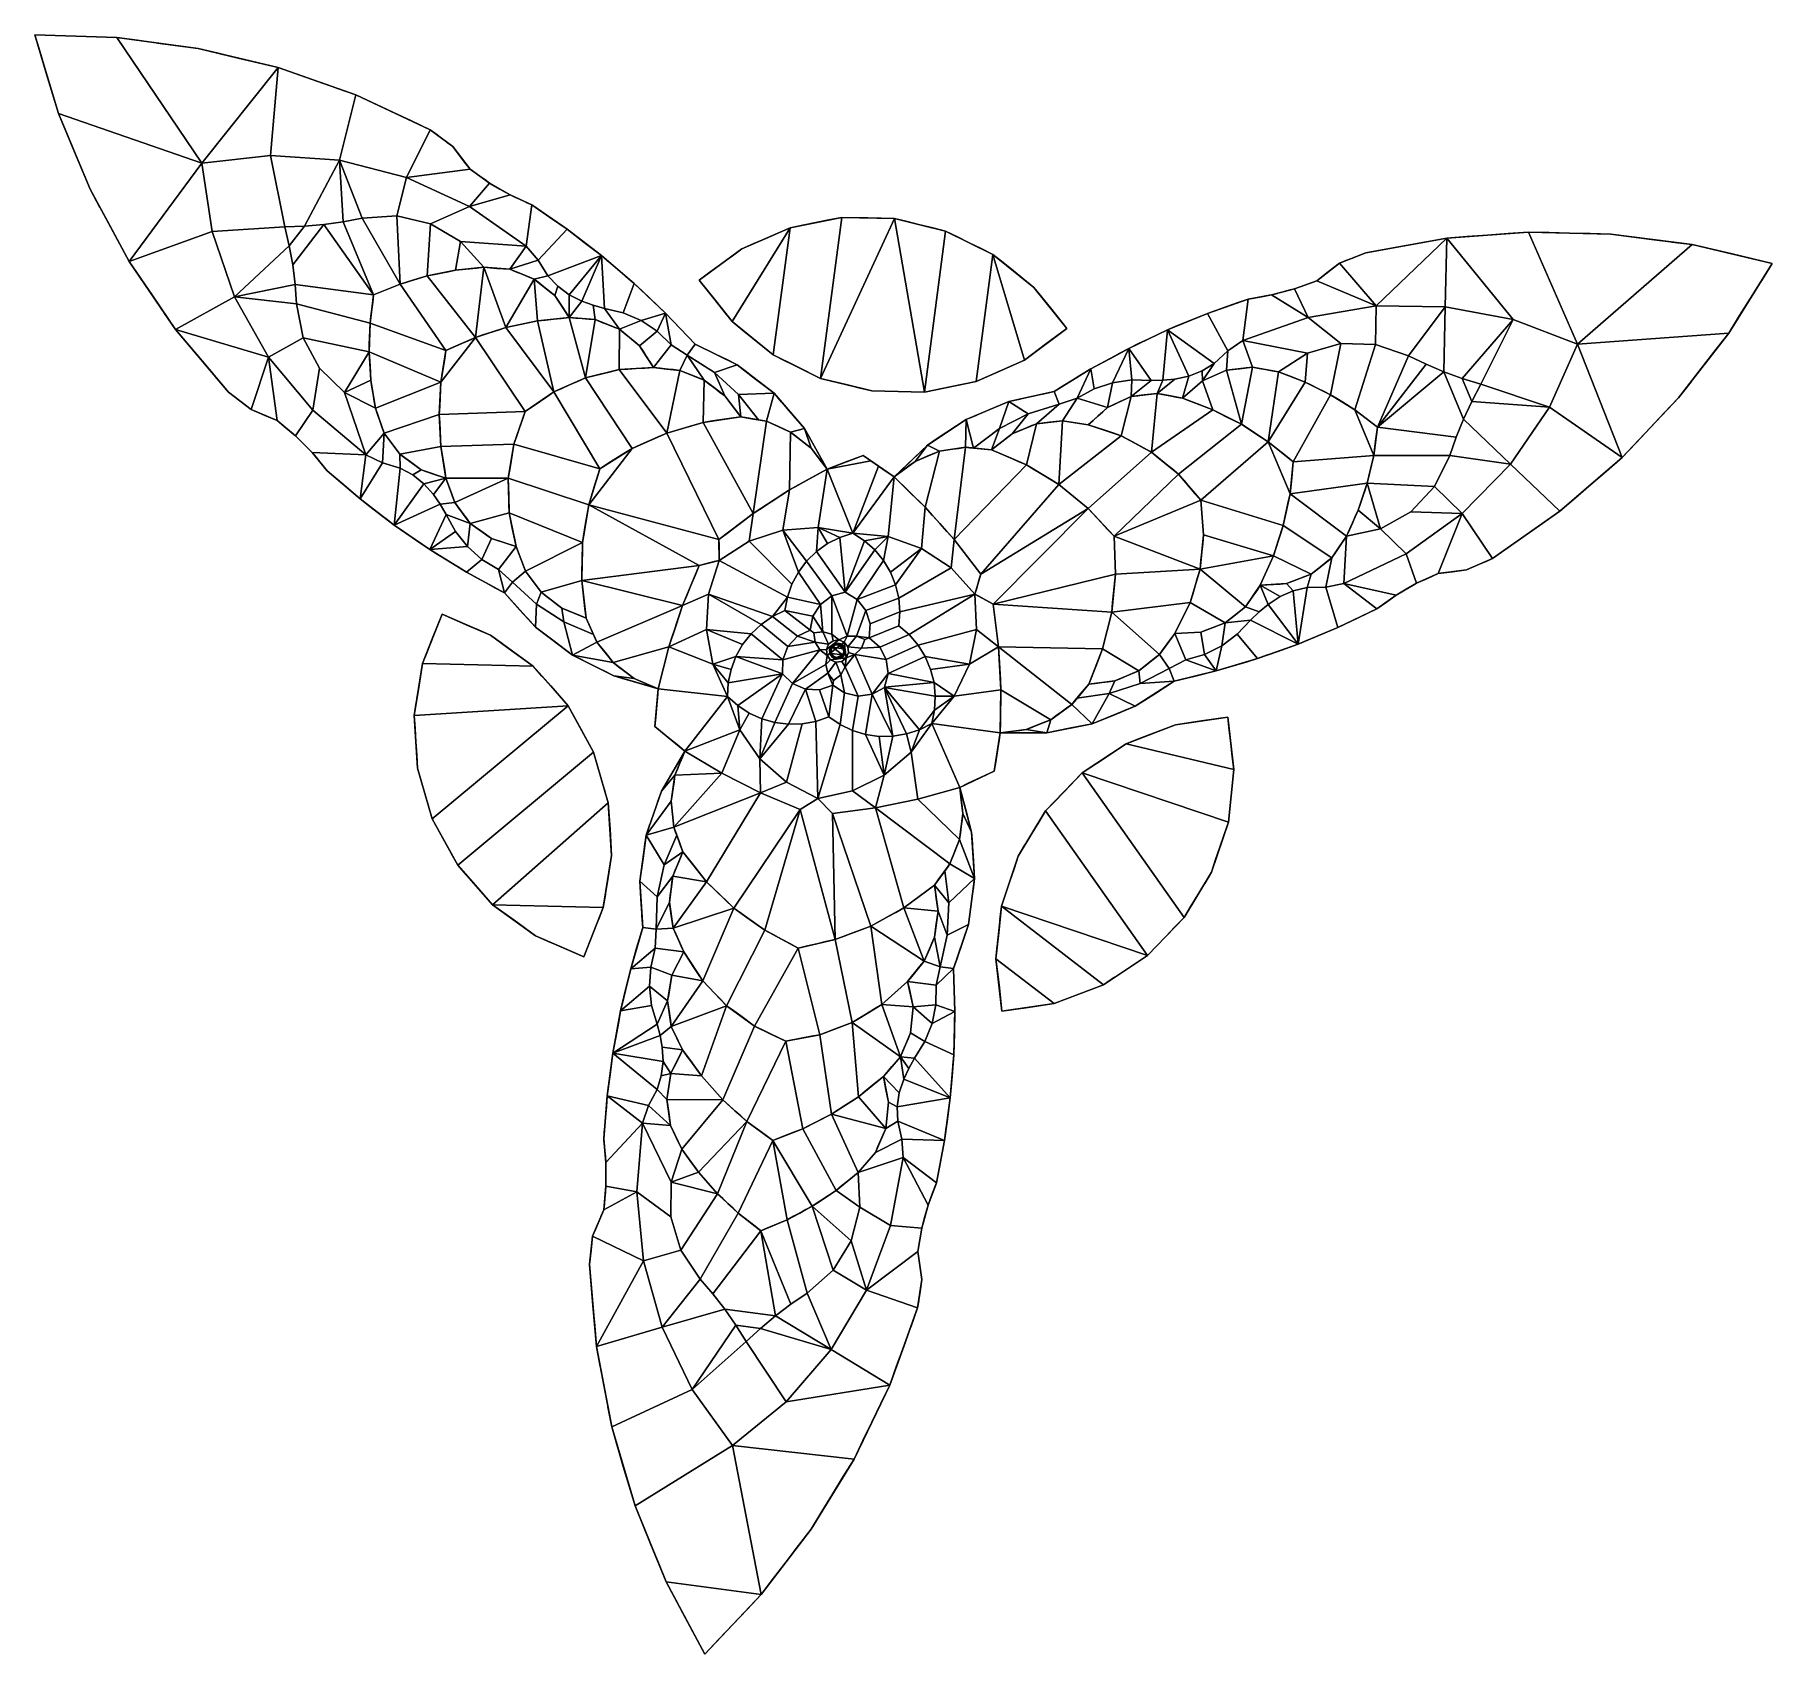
# Model space of a CAD drawing. Header units: inches. Extents: x -61 to 102, y -96 to 56.
import ezdxf

# ---------------------------------------------------------------- set-up
doc = ezdxf.new("R2010")
doc.units = ezdxf.units.IN
doc.header["$MEASUREMENT"] = 0
doc.layers.add('Def', color=159, linetype='Continuous', lineweight=9)
doc.layers.add('Lay0', color=21, linetype='Continuous', lineweight=9)

msp = doc.modelspace()

# ---------------------------------------------------------------- meshes
at = {"layer": 'Def', "color": 159}
mesh = msp.add_polyface(dxfattribs=at)
corners = [(-8.36, -0.71, 12), (-8.68, 0, 12), (-11.48, 1.2, 12), (-14.04, 2.85, 12), (-16.27, 4.91, 12), (-17.59, 6.11, 12), (-19.15, 7.05, 12), (-20.51, 8.25, 12), (-21.64, 9.68, 12), (-22.5, 11.28, 12), (-23.07, 12.23, 12), (-23.71, 13.15, 12), (-24.6, 14.15, 12), (-25.65, 14.98, 12), (-26.84, 15.61, 12), (-28.5, 16.11, 12), (-30.05, 16.88, 12), (-35.04, 21.05, 12), (-39.19, 26.04, 12), (-42.37, 31.7, 12), (-44.48, 37.85, 12), (-45.45, 44.27, 12), (-38.99, 44.99, 12), (-32.51, 44.54, 12), (-26.22, 42.92, 12), (-20.32, 40.2, 12), (-15.01, 36.46, 12), (-13.87, 35.16, 12), (-12.96, 33.69, 12), (-12.04, 32.7, 12), (-10.97, 31.9, 12), (-9.77, 31.29, 12), (-8.72, 30.92, 12), (-7.66, 30.61, 12), (-5.88, 30.2, 12), (-4.21, 29.48, 12), (-2.7, 28.47, 12), (-1.39, 27.2, 12), (0.1, 26.24, 12), (2.67, 24.6, 12), (4.93, 22.55, 12), (6.8, 20.15, 12), (7.57, 20.02, 12), (9.82, 19.01, 12), (11.75, 17.49, 12), (13.25, 15.53, 12), (11.12, 19.35, 12), (8.27, 22.66, 12), (4.81, 25.33, 12), (0.88, 27.25, 12), (-1.92, 30.18, 12), (-4.86, 32.96, 12), (-7.94, 35.58, 12), (-11.15, 38.05, 12), (-14.48, 40.35, 12), (-16.51, 41.28, 12), (-18.44, 42.39, 12), (-20.26, 43.68, 12), (-21.87, 45.81, 12), (-24.02, 47.4, 12), (-31, 50.68, 12), (-38.28, 53.23, 12), (-45.78, 55.03, 12), (-53.43, 56.06, 12), (-61.14, 56.32, 12), (-58.91, 48.93, 12), (-55.94, 41.81, 12), (-52.27, 35.03, 12), (-47.92, 28.65, 12), (-42.95, 22.75, 12), (-40.83, 21.13, 12), (-38.38, 20.08, 12), (-36.66, 18.66, 12), (-35.09, 17.08, 12), (-33.67, 15.36, 12), (-30.59, 12.74, 12), (-27.38, 10.27, 12), (-24.05, 7.97, 12), (-20.6, 5.85, 12), (-17.05, 3.9, 12), (-14.12, 0.7, 12), (-10.65, -1.93, 12), (-6.77, -3.88, 12), (-2.6, -5.11, 12), (-4.87, -4.14, 12), (-6.83, -2.64, 12)]
mesh.append_faces([[corners[k] for k in face] for face in [(84, 82, 83)]], dxfattribs={"vtx0": -1, "color": 159})
mesh.append_faces([[corners[k] for k in face] for face in [(9, 77, 8), (5, 79, 4), (16, 75, 15), (71, 18, 70), (19, 68, 18), (65, 21, 63, 64), (21, 67, 20), (37, 50, 36)]], dxfattribs={"vtx0": -1, "vtx1": -1, "color": 159})
mesh.append_faces([[corners[k] for k in face] for face in [(82, 84, 85, 81), (7, 77, 78, 6), (73, 16, 17, 72), (68, 19, 20, 67), (51, 34, 35, 50), (47, 42, 43, 46), (46, 43, 44), (40, 47, 48, 39), (49, 38, 39, 48), (50, 35, 36), (53, 27, 28, 52), (60, 23, 24, 59), (61, 21, 22), (55, 25, 26, 54), (25, 56, 57, 24), (25, 55, 56)]], dxfattribs={"vtx0": -1, "vtx2": -1, "color": 159})
mesh.append_faces([[corners[k] for k in face] for face in [(81, 0, 1, 2), (76, 10, 11, 12), (16, 73, 74, 75), (52, 31, 32, 33), (24, 57, 58, 59)]], dxfattribs={"vtx0": -1, "vtx3": -1, "color": 159})
mesh.append_faces([[corners[k] for k in face] for face in [(85, 0, 81), (7, 8, 77), (69, 70, 18, 68), (13, 14, 76, 12), (66, 67, 21, 65), (41, 42, 47, 40), (29, 30, 52, 28), (62, 63, 21, 61), (30, 31, 52)]], dxfattribs={"vtx1": -1, "vtx2": -1, "color": 159})
mesh.append_faces([[corners[k] for k in face] for face in [(2, 3, 80, 81), (78, 79, 5, 6), (79, 80, 3, 4), (9, 10, 76, 77), (75, 76, 14, 15), (71, 72, 17, 18), (33, 34, 51, 52), (37, 38, 49, 50), (22, 23, 60, 61), (53, 54, 26, 27)]], dxfattribs={"vtx1": -1, "vtx3": -1, "color": 159})
mesh.append_faces([[corners[k] for k in face] for face in [(44, 45, 46)]], dxfattribs={"vtx2": -1, "color": 159})
mesh = msp.add_polyface(dxfattribs=at)
corners = [(5.14, 20.44, 20), (6.8, 20.15, 20), (4.93, 22.55, 20), (2.67, 24.6, 20), (0.1, 26.24, 20), (-1.39, 27.2, 20), (-2.7, 28.47, 20), (-4.21, 29.48, 20), (-5.88, 30.2, 20), (-7.66, 30.61, 20), (-8.72, 30.92, 20), (-9.77, 31.29, 20), (-10.97, 31.9, 20), (-12.04, 32.7, 20), (-12.96, 33.69, 20), (-13.87, 35.16, 20), (-15.01, 36.46, 20), (-20.32, 40.2, 20), (-26.22, 42.92, 20), (-32.51, 44.54, 20), (-38.99, 44.99, 20), (-45.45, 44.27, 20), (-44.48, 37.85, 20), (-42.37, 31.7, 20), (-39.19, 26.04, 20), (-35.04, 21.05, 20), (-30.05, 16.88, 20), (-28.5, 16.11, 20), (-26.84, 15.61, 20), (-25.65, 14.98, 20), (-24.6, 14.15, 20), (-23.71, 13.15, 20), (-23.07, 12.23, 20), (-22.5, 11.28, 20), (-21.64, 9.68, 20), (-20.51, 8.25, 20), (-19.15, 7.05, 20), (-17.59, 6.11, 20), (-16.27, 4.91, 20), (-14.04, 2.85, 20), (-11.48, 1.2, 20), (-8.68, 0, 20), (-9.37, 1.54, 20), (-11.65, 2.47, 20), (-13.59, 3.98, 20), (-15.06, 5.95, 20), (-15.95, 8.25, 20), (-18.27, 9.01, 20), (-20.25, 10.43, 20), (-21.71, 12.38, 20), (-22.53, 14.68, 20), (-24.87, 15.47, 20), (-26.87, 16.93, 20), (-28.34, 18.91, 20), (-29.16, 21.24, 20), (-32.06, 22.72, 20), (-34.39, 25, 20), (-35.94, 27.86, 20), (-36.57, 31.06, 20), (-36.7, 32.88, 20), (-36.92, 34.7, 20), (-37.24, 36.5, 20), (-37.65, 38.28, 20), (-35.82, 38.34, 20), (-34, 38.5, 20), (-32.19, 38.75, 20), (-30.39, 39.1, 20), (-27.14, 39.32, 20), (-23.98, 38.56, 20), (-21.17, 36.9, 20), (-18.99, 34.48, 20), (-16.53, 34.29, 20), (-14.24, 33.37, 20), (-12.32, 31.82, 20), (-10.95, 29.76, 20), (-8.51, 29.57, 20), (-6.25, 28.66, 20), (-4.37, 27.11, 20), (-3.04, 25.06, 20), (-0.59, 24.8, 20), (1.7, 23.89, 20), (3.65, 22.4, 20)]
mesh.append_faces([[corners[k] for k in face] for face in [(2, 0, 1)]], dxfattribs={"vtx0": -1, "color": 159})
mesh.append_faces([[corners[k] for k in face] for face in [(12, 74, 11)]], dxfattribs={"vtx0": -1, "vtx1": -1, "color": 159})
mesh.append_faces([[corners[k] for k in face] for face in [(58, 23, 24, 57), (23, 58, 59), (53, 26, 27), (51, 29, 30, 50), (20, 62, 63, 19), (18, 67, 68, 17), (17, 68, 69, 16), (71, 15, 16), (14, 72, 73, 13), (72, 14, 15, 71), (49, 32, 33, 48), (47, 36, 37, 46), (75, 10, 11, 74), (7, 76, 77, 6), (5, 78, 79, 4), (50, 30, 31)]], dxfattribs={"vtx0": -1, "vtx2": -1, "color": 159})
mesh.append_faces([[corners[k] for k in face] for face in [(19, 63, 64, 65), (16, 69, 70, 71), (76, 7, 8, 9)]], dxfattribs={"vtx0": -1, "vtx3": -1, "color": 159})
mesh.append_faces([[corners[k] for k in face] for face in [(60, 61, 23, 59), (54, 55, 26, 53), (65, 66, 19), (34, 35, 48, 33), (79, 80, 4)]], dxfattribs={"vtx1": -1, "vtx2": -1, "color": 159})
mesh.append_faces([[corners[k] for k in face] for face in [(56, 57, 24, 25), (55, 56, 25, 26), (61, 62, 22, 23), (28, 29, 51, 52), (27, 28, 52, 53), (66, 67, 18, 19), (12, 13, 73, 74), (35, 36, 47, 48), (49, 50, 31, 32), (37, 38, 45, 46), (39, 40, 43, 44), (38, 39, 44, 45), (9, 10, 75, 76), (81, 0, 2, 3), (80, 81, 3, 4), (5, 6, 77, 78)]], dxfattribs={"vtx1": -1, "vtx3": -1, "color": 159})
mesh.append_faces([[corners[k] for k in face] for face in [(20, 21, 22, 62)]], dxfattribs={"vtx2": -1, "vtx3": -1, "color": 159})
mesh.append_faces([[corners[k] for k in face] for face in [(40, 41, 42, 43)]], dxfattribs={"vtx3": -1, "color": 159})
mesh = msp.add_polyface(dxfattribs=at)
corners = [(-37.24, 36.5, 27.4), (-36.92, 34.7, 27.4), (-36.7, 32.88, 27.4), (-36.57, 31.06, 27.4), (-35.94, 27.86, 27.4), (-34.39, 25, 27.4), (-32.06, 22.72, 27.4), (-29.16, 21.24, 27.4), (-29.58, 23.88, 27.4), (-29.75, 26.55, 27.4), (-29.66, 29.23, 27.4), (-29.32, 31.88, 27.4), (-26.84, 32.9, 27.4), (-24.28, 33.67, 27.4), (-21.65, 34.2, 27.4), (-18.99, 34.48, 27.4), (-21.17, 36.9, 27.4), (-23.98, 38.56, 27.4), (-27.14, 39.32, 27.4), (-30.39, 39.1, 27.4), (-32.19, 38.75, 27.4), (-34, 38.5, 27.4), (-35.82, 38.34, 27.4), (-37.65, 38.28, 27.4)]
mesh.append_faces([[corners[k] for k in face] for face in [(8, 6, 7), (16, 14, 15)]], dxfattribs={"vtx0": -1, "color": 159})
mesh.append_faces([[corners[k] for k in face] for face in [(21, 11, 20)]], dxfattribs={"vtx0": -1, "vtx1": -1, "color": 159})
mesh.append_faces([[corners[k] for k in face] for face in [(4, 9, 10, 3), (11, 2, 3, 10), (22, 0, 1, 21), (18, 12, 13, 17)]], dxfattribs={"vtx0": -1, "vtx2": -1, "color": 159})
mesh.append_faces([[corners[k] for k in face] for face in [(23, 0, 22)]], dxfattribs={"vtx1": -1, "color": 159})
mesh.append_faces([[corners[k] for k in face] for face in [(5, 6, 9, 4), (8, 9, 6), (18, 19, 12)]], dxfattribs={"vtx1": -1, "vtx2": -1, "color": 159})
mesh.append_faces([[corners[k] for k in face] for face in [(1, 2, 11, 21)]], dxfattribs={"vtx1": -1, "vtx2": -1, "vtx3": -1, "color": 159})
mesh.append_faces([[corners[k] for k in face] for face in [(13, 14, 16, 17), (19, 20, 11, 12)]], dxfattribs={"vtx1": -1, "vtx3": -1, "color": 159})
mesh = msp.add_polyface(dxfattribs=at)
corners = [(5.24, 36.2, 31.7), (1.25, 33.27, 31.7), (4.33, 29.38, 31.7), (8.18, 26.26, 31.7), (12.62, 24.05, 31.7), (17.44, 22.87, 31.7), (22.39, 22.77, 31.7), (27.25, 23.75, 31.7), (31.78, 25.77, 31.7), (35.76, 28.73, 31.7), (32.67, 32.59, 31.7), (28.81, 35.69, 31.7), (24.37, 37.88, 31.7), (19.57, 39.06, 31.7), (14.62, 39.17, 31.7), (9.77, 38.2, 31.7)]
mesh.append_faces([[corners[k] for k in face] for face in [(2, 15, 0, 1)]], dxfattribs={"vtx0": -1, "color": 159})
mesh.append_faces([[corners[k] for k in face] for face in [(14, 4, 13), (13, 6, 12)]], dxfattribs={"vtx0": -1, "vtx1": -1, "color": 159})
mesh.append_faces([[corners[k] for k in face] for face in [(15, 2, 3), (12, 6, 7, 11), (11, 7, 8)]], dxfattribs={"vtx0": -1, "vtx2": -1, "color": 159})
mesh.append_faces([[corners[k] for k in face] for face in [(13, 4, 5, 6)]], dxfattribs={"vtx0": -1, "vtx3": -1, "color": 159})
mesh.append_faces([[corners[k] for k in face] for face in [(3, 4, 14, 15)]], dxfattribs={"vtx1": -1, "vtx3": -1, "color": 159})
mesh.append_faces([[corners[k] for k in face] for face in [(8, 9, 10, 11)]], dxfattribs={"vtx3": -1, "color": 159})
mesh = msp.add_polyface(dxfattribs=at)
corners = [(14.62, 39.17), (13.41, 38.93), (12.19, 38.68), (10.98, 38.44), (9.77, 38.2), (9.77, 38.2, 31.7), (14.62, 39.17, 31.7)]
mesh.append_faces([[corners[k] for k in face] for face in [(2, 5, 6), (5, 2, 3)]], dxfattribs={"vtx0": -1, "vtx2": -1, "color": 159})
mesh.append_faces([[corners[k] for k in face] for face in [(3, 4, 5)]], dxfattribs={"vtx2": -1, "color": 159})
mesh.append_faces([[corners[k] for k in face] for face in [(6, 0, 1, 2)]], dxfattribs={"vtx3": -1, "color": 159})
mesh = msp.add_polyface(dxfattribs=at)
corners = [(19.57, 39.06), (18.33, 39.09), (17.09, 39.11), (15.86, 39.14), (14.62, 39.17), (14.62, 39.17, 31.7), (19.57, 39.06, 31.7)]
mesh.append_faces([[corners[k] for k in face] for face in [(6, 1, 2), (2, 5, 6)]], dxfattribs={"vtx0": -1, "vtx2": -1, "color": 159})
mesh.append_faces([[corners[k] for k in face] for face in [(6, 0, 1), (3, 4, 5, 2)]], dxfattribs={"vtx2": -1, "color": 159})
mesh = msp.add_polyface(dxfattribs=at)
corners = [(9.77, 38.2), (8.64, 37.7), (7.5, 37.2), (6.37, 36.7), (5.24, 36.2), (5.24, 36.2, 31.7), (9.77, 38.2, 31.7)]
mesh.append_faces([[corners[k] for k in face] for face in [(6, 1, 2), (2, 5, 6), (5, 2, 3)]], dxfattribs={"vtx0": -1, "vtx2": -1, "color": 159})
mesh.append_faces([[corners[k] for k in face] for face in [(6, 0, 1), (3, 4, 5)]], dxfattribs={"vtx2": -1, "color": 159})
mesh = msp.add_polyface(dxfattribs=at)
corners = [(26.23, 17.58, 12), (27, 17.5, 12), (29.43, 19.34, 12), (32.14, 20.73, 12), (35.05, 21.64, 12), (36.74, 22.19, 12), (38.33, 23.06, 12), (40.06, 23.64, 12), (41.85, 23.91, 12), (43.67, 23.85, 12), (44.78, 23.88, 12), (45.89, 23.97, 12), (47.2, 24.25, 12), (48.45, 24.75, 12), (49.59, 25.46, 12), (50.86, 26.64, 12), (52.29, 27.6, 12), (58.4, 29.78, 12), (64.8, 30.85, 12), (71.28, 30.78, 12), (77.65, 29.57, 12), (83.71, 27.27, 12), (81.06, 21.35, 12), (77.41, 15.99, 12), (72.88, 11.36, 12), (67.61, 7.58, 12), (61.76, 4.8, 12), (60.06, 4.46, 12), (58.32, 4.4, 12), (57.01, 4.1, 12), (55.78, 3.57, 12), (54.66, 2.83, 12), (53.81, 2.12, 12), (53.01, 1.35, 12), (51.76, 0.02, 12), (50.31, -1.07, 12), (48.68, -1.88, 12), (46.93, -2.38, 12), (45.35, -3.2, 12), (42.64, -4.61, 12), (39.73, -5.55, 12), (36.71, -5.99, 12), (36.23, -6.56, 12), (34.24, -8.01, 12), (31.95, -8.92, 12), (29.51, -9.24, 12), (33.87, -9.22, 12), (38.14, -8.38, 12), (42.18, -6.74, 12), (45.84, -4.38, 12), (49.77, -3.42, 12), (53.65, -2.26, 12), (57.46, -0.9, 12), (61.2, 0.65, 12), (64.86, 2.4, 12), (66.67, 3.69, 12), (68.6, 4.81, 12), (70.62, 5.74, 12), (73.28, 6.07, 12), (75.73, 7.14, 12), (82.04, 11.57, 12), (87.88, 16.61, 12), (93.18, 22.21, 12), (97.9, 28.31, 12), (101.98, 34.85, 12), (94.47, 36.61, 12), (86.82, 37.59, 12), (79.11, 37.79, 12), (71.42, 37.21, 12), (63.82, 35.84, 12), (61.34, 34.86, 12), (59.23, 33.22, 12), (57.13, 32.46, 12), (54.98, 31.88, 12), (52.79, 31.49, 12), (48.97, 30.15, 12), (45.22, 28.61, 12), (41.57, 26.87, 12), (38.01, 24.94, 12), (34.56, 22.82, 12), (30.32, 21.87, 12), (26.31, 20.18, 12), (22.68, 17.79, 12), (19.54, 14.79, 12), (21.52, 16.26, 12), (23.79, 17.21, 12)]
mesh.append_faces([[corners[k] for k in face] for face in [(36, 50, 35), (22, 61, 21), (9, 77, 8)]], dxfattribs={"vtx0": -1, "vtx1": -1, "color": 159})
mesh.append_faces([[corners[k] for k in face] for face in [(50, 36, 37), (51, 34, 35, 50), (49, 38, 39), (28, 52, 53, 27), (52, 28, 29), (43, 46, 47, 42), (5, 78, 79, 4), (78, 5, 6), (2, 80, 81, 1), (80, 2, 3), (26, 54, 55), (24, 59, 60, 23), (25, 56, 57, 24), (68, 18, 19), (7, 77, 78, 6), (77, 7, 8), (18, 70, 71), (75, 15, 16, 74), (17, 72, 73)]], dxfattribs={"vtx0": -1, "vtx2": -1, "color": 159})
mesh.append_faces([[corners[k] for k in face] for face in [(52, 31, 32, 33), (52, 29, 30, 31), (24, 57, 58, 59), (21, 61, 62, 63), (76, 10, 11, 12), (76, 12, 13, 14)]], dxfattribs={"vtx0": -1, "vtx3": -1, "color": 159})
mesh.append_faces([[corners[k] for k in face] for face in [(83, 84, 82)]], dxfattribs={"vtx1": -1, "color": 159})
mesh.append_faces([[corners[k] for k in face] for face in [(41, 42, 47, 40), (47, 48, 40), (43, 44, 46), (84, 85, 82), (0, 1, 81), (19, 20, 68), (66, 67, 21, 65), (69, 70, 18, 68)]], dxfattribs={"vtx1": -1, "vtx2": -1, "color": 159})
mesh.append_faces([[corners[k] for k in face] for face in [(33, 34, 51, 52), (39, 40, 48, 49), (37, 38, 49, 50), (26, 27, 53, 54), (3, 4, 79, 80), (85, 0, 81, 82), (22, 23, 60, 61), (55, 56, 25, 26), (20, 21, 67, 68), (76, 77, 9, 10), (75, 76, 14, 15), (71, 72, 17, 18), (73, 74, 16, 17)]], dxfattribs={"vtx1": -1, "vtx3": -1, "color": 159})
mesh.append_faces([[corners[k] for k in face] for face in [(44, 45, 46)]], dxfattribs={"vtx2": -1, "color": 159})
mesh.append_faces([[corners[k] for k in face] for face in [(63, 64, 65, 21)]], dxfattribs={"vtx2": -1, "vtx3": -1, "color": 159})
mesh = msp.add_polyface(dxfattribs=at)
corners = [(24.37, 37.88), (23.17, 38.18), (21.97, 38.47), (20.77, 38.77), (19.57, 39.06), (19.57, 39.06, 31.7), (24.37, 37.88, 31.7)]
mesh.append_faces([[corners[k] for k in face] for face in [(6, 1, 2), (2, 5, 6)]], dxfattribs={"vtx0": -1, "vtx2": -1, "color": 159})
mesh.append_faces([[corners[k] for k in face] for face in [(6, 0, 1), (3, 4, 5, 2)]], dxfattribs={"vtx2": -1, "color": 159})
mesh = msp.add_polyface(dxfattribs=at)
corners = [(28.81, 35.69), (27.7, 36.24), (26.59, 36.79), (25.48, 37.34), (24.37, 37.88), (24.37, 37.88, 31.7), (28.81, 35.69, 31.7)]
mesh.append_faces([[corners[k] for k in face] for face in [(2, 5, 6), (5, 2, 3)]], dxfattribs={"vtx0": -1, "vtx2": -1, "color": 159})
mesh.append_faces([[corners[k] for k in face] for face in [(3, 4, 5)]], dxfattribs={"vtx2": -1, "color": 159})
mesh.append_faces([[corners[k] for k in face] for face in [(6, 0, 1, 2)]], dxfattribs={"vtx3": -1, "color": 159})
mesh = msp.add_polyface(dxfattribs=at)
corners = [(5.24, 36.2), (4.24, 35.47), (3.25, 34.74), (2.25, 34.01), (1.25, 33.27), (1.25, 33.27, 31.7), (5.24, 36.2, 31.7)]
mesh.append_faces([[corners[k] for k in face] for face in [(6, 1, 2), (2, 5, 6), (5, 2, 3)]], dxfattribs={"vtx0": -1, "vtx2": -1, "color": 159})
mesh.append_faces([[corners[k] for k in face] for face in [(6, 0, 1), (3, 4, 5)]], dxfattribs={"vtx2": -1, "color": 159})
mesh = msp.add_polyface(dxfattribs=at)
corners = [(-26.84, 32.9, 71.6), (-29.32, 31.88, 71.6), (-29.66, 29.23, 71.6), (-29.75, 26.55, 71.6), (-29.58, 23.88, 71.6), (-29.16, 21.24, 71.6), (-28.34, 18.91, 71.6), (-26.87, 16.93, 71.6), (-24.87, 15.47, 71.6), (-22.53, 14.68, 71.6), (-23, 17.66, 71.6), (-23.16, 20.67, 71.6), (-23, 23.69, 71.6), (-22.53, 26.67, 71.6), (-19.77, 27.89, 71.6), (-16.9, 28.82, 71.6), (-13.95, 29.45, 71.6), (-10.95, 29.76, 71.6), (-12.32, 31.82, 71.6), (-14.24, 33.37, 71.6), (-16.53, 34.29, 71.6), (-18.99, 34.48, 71.6), (-21.65, 34.2, 71.6), (-24.28, 33.67, 71.6)]
mesh.append_faces([[corners[k] for k in face] for face in [(2, 13, 0, 1), (15, 21, 14)]], dxfattribs={"vtx0": -1, "vtx1": -1, "color": 159})
mesh.append_faces([[corners[k] for k in face] for face in [(13, 2, 3, 12), (11, 6, 7, 10), (19, 15, 16)]], dxfattribs={"vtx0": -1, "vtx2": -1, "color": 159})
mesh.append_faces([[corners[k] for k in face] for face in [(14, 21, 22, 23)]], dxfattribs={"vtx0": -1, "vtx3": -1, "color": 159})
mesh.append_faces([[corners[k] for k in face] for face in [(4, 5, 12, 3), (20, 21, 15, 19)]], dxfattribs={"vtx1": -1, "vtx2": -1, "color": 159})
mesh.append_faces([[corners[k] for k in face] for face in [(13, 14, 23, 0), (5, 6, 11, 12)]], dxfattribs={"vtx1": -1, "vtx3": -1, "color": 159})
mesh.append_faces([[corners[k] for k in face] for face in [(8, 9, 10, 7)]], dxfattribs={"vtx2": -1, "color": 159})
mesh.append_faces([[corners[k] for k in face] for face in [(16, 17, 18, 19)]], dxfattribs={"vtx3": -1, "color": 159})
mesh = msp.add_polyface(dxfattribs=at)
corners = [(32.67, 32.59), (31.7, 33.37), (30.74, 34.14), (29.77, 34.92), (28.81, 35.69), (28.81, 35.69, 31.7), (32.67, 32.59, 31.7)]
mesh.append_faces([[corners[k] for k in face] for face in [(6, 1, 2), (2, 5, 6), (5, 2, 3)]], dxfattribs={"vtx0": -1, "vtx2": -1, "color": 159})
mesh.append_faces([[corners[k] for k in face] for face in [(6, 0, 1), (3, 4, 5)]], dxfattribs={"vtx2": -1, "color": 159})
mesh = msp.add_polyface(dxfattribs=at)
corners = [(1.25, 33.27), (2.02, 32.3), (2.79, 31.33), (3.56, 30.36), (4.33, 29.38), (4.33, 29.38, 31.7), (1.25, 33.27, 31.7)]
mesh.append_faces([[corners[k] for k in face] for face in [(6, 1, 2), (2, 5, 6), (5, 2, 3)]], dxfattribs={"vtx0": -1, "vtx2": -1, "color": 159})
mesh.append_faces([[corners[k] for k in face] for face in [(6, 0, 1), (3, 4, 5)]], dxfattribs={"vtx2": -1, "color": 159})
mesh = msp.add_polyface(dxfattribs=at)
corners = [(35.76, 28.73), (34.98, 29.7), (34.21, 30.66), (33.44, 31.63), (32.67, 32.59), (32.67, 32.59, 31.7), (35.76, 28.73, 31.7)]
mesh.append_faces([[corners[k] for k in face] for face in [(2, 5, 6), (5, 2, 3)]], dxfattribs={"vtx0": -1, "vtx2": -1, "color": 159})
mesh.append_faces([[corners[k] for k in face] for face in [(3, 4, 5)]], dxfattribs={"vtx2": -1, "color": 159})
mesh.append_faces([[corners[k] for k in face] for face in [(6, 0, 1, 2)]], dxfattribs={"vtx3": -1, "color": 159})
mesh = msp.add_polyface(dxfattribs=at)
corners = [(-19.77, 27.89, 152.3), (-22.53, 26.67, 152.3), (-23, 23.69, 152.3), (-23.16, 20.67, 152.3), (-23, 17.66, 152.3), (-22.53, 14.68, 152.3), (-21.71, 12.38, 152.3), (-20.25, 10.43, 152.3), (-18.27, 9.01, 152.3), (-15.95, 8.25, 152.3), (-16.6, 11.43, 152.3), (-16.68, 14.68, 152.3), (-16.16, 17.88, 152.3), (-15.08, 20.94, 152.3), (-12.4, 22.78, 152.3), (-9.43, 24.11, 152.3), (-6.28, 24.87, 152.3), (-3.04, 25.06, 152.3), (-4.37, 27.11, 152.3), (-6.25, 28.66, 152.3), (-8.51, 29.57, 152.3), (-10.95, 29.76, 152.3), (-13.95, 29.45, 152.3), (-16.9, 28.82, 152.3)]
mesh.append_faces([[corners[k] for k in face] for face in [(10, 7, 8, 9)]], dxfattribs={"vtx0": -1, "color": 159})
mesh.append_faces([[corners[k] for k in face] for face in [(20, 15, 16, 19), (22, 14, 15, 21), (15, 20, 21)]], dxfattribs={"vtx0": -1, "vtx2": -1, "color": 159})
mesh.append_faces([[corners[k] for k in face] for face in [(18, 19, 16, 17), (1, 2, 0)]], dxfattribs={"vtx1": -1, "color": 159})
mesh.append_faces([[corners[k] for k in face] for face in [(5, 6, 11), (22, 23, 14)]], dxfattribs={"vtx1": -1, "vtx2": -1, "color": 159})
mesh.append_faces([[corners[k] for k in face] for face in [(2, 3, 13, 0)]], dxfattribs={"vtx1": -1, "vtx2": -1, "vtx3": -1, "color": 159})
mesh.append_faces([[corners[k] for k in face] for face in [(10, 11, 6, 7), (11, 12, 4, 5), (3, 4, 12, 13), (23, 0, 13, 14)]], dxfattribs={"vtx1": -1, "vtx3": -1, "color": 159})
mesh = msp.add_polyface(dxfattribs=at)
corners = [(4.33, 29.38), (5.29, 28.6), (6.26, 27.82), (7.22, 27.04), (8.18, 26.26), (8.18, 26.26, 31.7), (4.33, 29.38, 31.7)]
mesh.append_faces([[corners[k] for k in face] for face in [(6, 1, 2), (2, 5, 6), (5, 2, 3)]], dxfattribs={"vtx0": -1, "vtx2": -1, "color": 159})
mesh.append_faces([[corners[k] for k in face] for face in [(6, 0, 1), (3, 4, 5)]], dxfattribs={"vtx2": -1, "color": 159})
mesh = msp.add_polyface(dxfattribs=at)
corners = [(37.81, -4.66, 20), (36.71, -5.99, 20), (39.73, -5.55, 20), (42.64, -4.61, 20), (45.35, -3.2, 20), (46.93, -2.38, 20), (48.68, -1.88, 20), (50.31, -1.07, 20), (51.76, 0.02, 20), (53.01, 1.35, 20), (53.81, 2.12, 20), (54.66, 2.83, 20), (55.78, 3.57, 20), (57.01, 4.1, 20), (58.32, 4.4, 20), (60.06, 4.46, 20), (61.76, 4.8, 20), (67.61, 7.58, 20), (72.88, 11.36, 20), (77.41, 15.99, 20), (81.06, 21.35, 20), (83.71, 27.27, 20), (77.65, 29.57, 20), (71.28, 30.78, 20), (64.8, 30.85, 20), (58.4, 29.78, 20), (52.29, 27.6, 20), (50.86, 26.64, 20), (49.59, 25.46, 20), (48.45, 24.75, 20), (47.2, 24.25, 20), (45.89, 23.97, 20), (44.78, 23.88, 20), (43.67, 23.85, 20), (41.85, 23.91, 20), (40.06, 23.64, 20), (38.33, 23.06, 20), (36.74, 22.19, 20), (35.05, 21.64, 20), (32.14, 20.73, 20), (29.43, 19.34, 20), (27, 17.5, 20), (28.68, 17.34, 20), (30.62, 18.85, 20), (32.9, 19.78, 20), (35.34, 20.07, 20), (37.77, 19.69, 20), (39.59, 21.33, 20), (41.81, 22.34, 20), (44.23, 22.64, 20), (46.63, 22.19, 20), (48.49, 23.81, 20), (50.74, 24.82, 20), (53.2, 25.11, 20), (55.62, 24.66, 20), (58.36, 26.43, 20), (61.49, 27.31, 20), (64.75, 27.22, 20), (67.83, 26.17, 20), (69.48, 25.37, 20), (71.16, 24.66, 20), (72.88, 24.04, 20), (74.63, 23.5, 20), (73.77, 21.89, 20), (73, 20.23, 20), (72.32, 18.53, 20), (71.72, 16.81, 20), (70.28, 13.89, 20), (68.04, 11.52, 20), (65.2, 9.92, 20), (62.02, 9.23, 20), (60.63, 7.2, 20), (58.69, 5.67, 20), (56.38, 4.78, 20), (53.92, 4.62, 20), (52.54, 2.6, 20), (50.62, 1.09, 20), (48.34, 0.23, 20), (45.9, 0.11, 20), (44.45, -1.88, 20), (42.52, -3.41, 20), (40.25, -4.36, 20)]
mesh.append_faces([[corners[k] for k in face] for face in [(29, 51, 28), (34, 48, 33), (32, 49, 31)]], dxfattribs={"vtx0": -1, "vtx1": -1, "color": 159})
mesh.append_faces([[corners[k] for k in face] for face in [(75, 10, 11, 74), (79, 4, 5, 78), (77, 6, 7, 76), (72, 14, 15, 71), (71, 15, 16, 70), (14, 72, 73, 13), (74, 11, 12), (81, 2, 3, 80), (80, 3, 4, 79), (43, 39, 40, 42), (39, 43, 44, 38), (38, 44, 45, 37), (35, 47, 48, 34), (18, 67, 68), (23, 60, 61, 22), (58, 23, 24, 57), (31, 49, 50, 30), (51, 29, 30, 50), (49, 32, 33, 48), (52, 27, 28, 51), (27, 52, 53, 26)]], dxfattribs={"vtx0": -1, "vtx2": -1, "color": 159})
mesh.append_faces([[corners[k] for k in face] for face in [(76, 7, 8, 9), (37, 45, 46, 47), (47, 35, 36, 37), (23, 58, 59, 60)]], dxfattribs={"vtx0": -1, "vtx3": -1, "color": 159})
mesh.append_faces([[corners[k] for k in face] for face in [(41, 42, 40)]], dxfattribs={"vtx1": -1, "color": 159})
mesh.append_faces([[corners[k] for k in face] for face in [(65, 66, 19, 64), (62, 63, 20), (61, 62, 22), (54, 55, 26, 53)]], dxfattribs={"vtx1": -1, "vtx2": -1, "color": 159})
mesh.append_faces([[corners[k] for k in face] for face in [(9, 10, 75, 76), (5, 6, 77, 78), (12, 13, 73, 74), (68, 69, 17, 18), (66, 67, 18, 19), (69, 70, 16, 17), (63, 64, 19, 20), (56, 57, 24, 25), (55, 56, 25, 26)]], dxfattribs={"vtx1": -1, "vtx3": -1, "color": 159})
mesh.append_faces([[corners[k] for k in face] for face in [(0, 1, 2, 81)]], dxfattribs={"vtx2": -1, "color": 159})
mesh.append_faces([[corners[k] for k in face] for face in [(20, 21, 22, 62)]], dxfattribs={"vtx2": -1, "vtx3": -1, "color": 159})
mesh = msp.add_polyface(dxfattribs=at)
corners = [(31.78, 25.77), (32.77, 26.51), (33.77, 27.25), (34.76, 27.99), (35.76, 28.73), (35.76, 28.73, 31.7), (31.78, 25.77, 31.7)]
mesh.append_faces([[corners[k] for k in face] for face in [(6, 1, 2), (2, 5, 6)]], dxfattribs={"vtx0": -1, "vtx2": -1, "color": 159})
mesh.append_faces([[corners[k] for k in face] for face in [(6, 0, 1), (3, 4, 5, 2)]], dxfattribs={"vtx2": -1, "color": 159})
mesh = msp.add_polyface(dxfattribs=at)
corners = [(8.18, 26.26), (9.29, 25.71), (10.4, 25.16), (11.51, 24.61), (12.62, 24.05), (12.62, 24.05, 31.7), (8.18, 26.26, 31.7)]
mesh.append_faces([[corners[k] for k in face] for face in [(6, 1, 2), (2, 5, 6), (5, 2, 3)]], dxfattribs={"vtx0": -1, "vtx2": -1, "color": 159})
mesh.append_faces([[corners[k] for k in face] for face in [(6, 0, 1), (3, 4, 5)]], dxfattribs={"vtx2": -1, "color": 159})
mesh = msp.add_polyface(dxfattribs=at)
corners = [(72.88, 24.04, 27.4), (71.16, 24.66, 27.4), (69.48, 25.37, 27.4), (67.83, 26.17, 27.4), (64.75, 27.22, 27.4), (61.49, 27.31, 27.4), (58.36, 26.43, 27.4), (55.62, 24.66, 27.4), (58.12, 23.7, 27.4), (60.52, 22.51, 27.4), (62.8, 21.1, 27.4), (64.92, 19.48, 27.4), (64.57, 16.82, 27.4), (63.96, 14.22, 27.4), (63.11, 11.68, 27.4), (62.02, 9.23, 27.4), (65.2, 9.92, 27.4), (68.04, 11.52, 27.4), (70.28, 13.89, 27.4), (71.72, 16.81, 27.4), (72.32, 18.53, 27.4), (73, 20.23, 27.4), (73.77, 21.89, 27.4), (74.63, 23.5, 27.4)]
mesh.append_faces([[corners[k] for k in face] for face in [(14, 16, 13)]], dxfattribs={"vtx0": -1, "vtx1": -1, "color": 159})
mesh.append_faces([[corners[k] for k in face] for face in [(21, 1, 11, 20)]], dxfattribs={"vtx0": -1, "vtx1": -1, "vtx2": -1, "color": 159})
mesh.append_faces([[corners[k] for k in face] for face in [(6, 8, 9, 5), (11, 2, 3)]], dxfattribs={"vtx0": -1, "vtx2": -1, "color": 159})
mesh.append_faces([[corners[k] for k in face] for face in [(15, 16, 14), (7, 8, 6)]], dxfattribs={"vtx1": -1, "color": 159})
mesh.append_faces([[corners[k] for k in face] for face in [(17, 18, 13, 16), (1, 2, 11)]], dxfattribs={"vtx1": -1, "vtx2": -1, "color": 159})
mesh.append_faces([[corners[k] for k in face] for face in [(12, 13, 18, 19), (10, 11, 3, 4), (9, 10, 4, 5), (11, 12, 19, 20), (21, 22, 0, 1)]], dxfattribs={"vtx1": -1, "vtx3": -1, "color": 159})
mesh.append_faces([[corners[k] for k in face] for face in [(22, 23, 0)]], dxfattribs={"vtx2": -1, "color": 159})
mesh = msp.add_polyface(dxfattribs=at)
corners = [(-12.4, 22.78, 261.3), (-15.08, 20.94, 261.3), (-16.16, 17.88, 261.3), (-16.68, 14.68, 261.3), (-16.6, 11.43, 261.3), (-15.95, 8.25, 261.3), (-15.06, 5.95, 261.3), (-13.59, 3.98, 261.3), (-11.65, 2.47, 261.3), (-9.37, 1.54, 261.3), (-9.78, 5.08, 261.3), (-9.7, 8.65, 261.3), (-9.13, 12.17, 261.3), (-8.08, 15.57, 261.3), (-5.06, 17.47, 261.3), (-1.81, 18.92, 261.3), (1.61, 19.92, 261.3), (5.14, 20.44, 261.3), (3.65, 22.4, 261.3), (1.7, 23.89, 261.3), (-0.59, 24.8, 261.3), (-3.04, 25.06, 261.3), (-6.28, 24.87, 261.3), (-9.43, 24.11, 261.3)]
mesh.append_faces([[corners[k] for k in face] for face in [(13, 2, 3, 12), (12, 3, 4, 11), (20, 15, 16, 19)]], dxfattribs={"vtx0": -1, "vtx2": -1, "color": 159})
mesh.append_faces([[corners[k] for k in face] for face in [(11, 4, 5, 6)]], dxfattribs={"vtx0": -1, "vtx3": -1, "color": 159})
mesh.append_faces([[corners[k] for k in face] for face in [(1, 2, 13, 0), (21, 22, 15, 20)]], dxfattribs={"vtx1": -1, "vtx2": -1, "color": 159})
mesh.append_faces([[corners[k] for k in face] for face in [(13, 14, 23, 0), (22, 23, 14, 15), (6, 7, 10, 11)]], dxfattribs={"vtx1": -1, "vtx3": -1, "color": 159})
mesh.append_faces([[corners[k] for k in face] for face in [(8, 9, 10, 7)]], dxfattribs={"vtx2": -1, "color": 159})
mesh.append_faces([[corners[k] for k in face] for face in [(16, 17, 18, 19)]], dxfattribs={"vtx3": -1, "color": 159})
mesh = msp.add_polyface(dxfattribs=at)
corners = [(27.25, 23.75), (28.38, 24.26), (29.52, 24.76), (30.65, 25.27), (31.78, 25.77), (31.78, 25.77, 31.7), (27.25, 23.75, 31.7)]
mesh.append_faces([[corners[k] for k in face] for face in [(6, 1, 2), (2, 5, 6), (5, 2, 3)]], dxfattribs={"vtx0": -1, "vtx2": -1, "color": 159})
mesh.append_faces([[corners[k] for k in face] for face in [(6, 0, 1), (3, 4, 5)]], dxfattribs={"vtx2": -1, "color": 159})
mesh = msp.add_polyface(dxfattribs=at)
corners = [(64.57, 16.82, 94.5), (64.92, 19.48, 94.5), (62.8, 21.1, 94.5), (60.52, 22.51, 94.5), (58.12, 23.7, 94.5), (55.62, 24.66, 94.5), (53.2, 25.11, 94.5), (50.74, 24.82, 94.5), (48.49, 23.81, 94.5), (46.63, 22.19, 94.5), (49.45, 21.11, 94.5), (52.14, 19.74, 94.5), (54.67, 18.1, 94.5), (57.02, 16.2, 94.5), (56.71, 13.2, 94.5), (56.08, 10.25, 94.5), (55.15, 7.38, 94.5), (53.92, 4.62, 94.5), (56.38, 4.78, 94.5), (58.69, 5.67, 94.5), (60.63, 7.2, 94.5), (62.02, 9.23, 94.5), (63.11, 11.68, 94.5), (63.96, 14.22, 94.5)]
mesh.append_faces([[corners[k] for k in face] for face in [(2, 0, 1)]], dxfattribs={"vtx0": -1, "color": 159})
mesh.append_faces([[corners[k] for k in face] for face in [(5, 12, 4)]], dxfattribs={"vtx0": -1, "vtx1": -1, "color": 159})
mesh.append_faces([[corners[k] for k in face] for face in [(13, 0, 2, 3)]], dxfattribs={"vtx0": -1, "vtx1": -1, "vtx3": -1, "color": 159})
mesh.append_faces([[corners[k] for k in face] for face in [(15, 20, 21, 14), (11, 6, 7)]], dxfattribs={"vtx0": -1, "vtx2": -1, "color": 159})
mesh.append_faces([[corners[k] for k in face] for face in [(14, 21, 22, 23)]], dxfattribs={"vtx0": -1, "vtx3": -1, "color": 159})
mesh.append_faces([[corners[k] for k in face] for face in [(9, 10, 8)]], dxfattribs={"vtx1": -1, "color": 159})
mesh.append_faces([[corners[k] for k in face] for face in [(19, 20, 15, 16), (10, 11, 7, 8), (13, 14, 23, 0), (12, 13, 3, 4), (11, 12, 5, 6)]], dxfattribs={"vtx1": -1, "vtx3": -1, "color": 159})
mesh.append_faces([[corners[k] for k in face] for face in [(16, 17, 18, 19)]], dxfattribs={"vtx3": -1, "color": 159})
mesh = msp.add_polyface(dxfattribs=at)
corners = [(12.62, 24.05), (13.82, 23.76), (15.03, 23.46), (16.23, 23.17), (17.44, 22.87), (17.44, 22.87, 31.7), (12.62, 24.05, 31.7)]
mesh.append_faces([[corners[k] for k in face] for face in [(6, 1, 2), (2, 5, 6)]], dxfattribs={"vtx0": -1, "vtx2": -1, "color": 159})
mesh.append_faces([[corners[k] for k in face] for face in [(6, 0, 1), (3, 4, 5, 2)]], dxfattribs={"vtx2": -1, "color": 159})
mesh = msp.add_polyface(dxfattribs=at)
corners = [(17.44, 22.87), (18.67, 22.85), (19.91, 22.82), (21.15, 22.79), (22.39, 22.77), (22.39, 22.77, 31.7), (17.44, 22.87, 31.7)]
mesh.append_faces([[corners[k] for k in face] for face in [(6, 1, 2), (2, 5, 6)]], dxfattribs={"vtx0": -1, "vtx2": -1, "color": 159})
mesh.append_faces([[corners[k] for k in face] for face in [(6, 0, 1), (3, 4, 5, 2)]], dxfattribs={"vtx2": -1, "color": 159})
mesh = msp.add_polyface(dxfattribs=at)
corners = [(22.39, 22.77), (23.61, 23.01), (24.82, 23.26), (26.04, 23.5), (27.25, 23.75), (27.25, 23.75, 31.7), (22.39, 22.77, 31.7)]
mesh.append_faces([[corners[k] for k in face] for face in [(6, 1, 2), (2, 5, 6)]], dxfattribs={"vtx0": -1, "vtx2": -1, "color": 159})
mesh.append_faces([[corners[k] for k in face] for face in [(6, 0, 1), (3, 4, 5, 2)]], dxfattribs={"vtx2": -1, "color": 159})
mesh = msp.add_polyface(dxfattribs=at)
corners = [(56.71, 13.2, 185.6), (57.02, 16.2, 185.6), (54.67, 18.1, 185.6), (52.14, 19.74, 185.6), (49.45, 21.11, 185.6), (46.63, 22.19, 185.6), (44.23, 22.64, 185.6), (41.81, 22.34, 185.6), (39.59, 21.33, 185.6), (37.77, 19.69, 185.6), (40.86, 18.67, 185.6), (43.71, 17.11, 185.6), (46.23, 15.07, 185.6), (48.34, 12.6, 185.6), (48.6, 9.36, 185.6), (48.26, 6.13, 185.6), (47.35, 3.01, 185.6), (45.9, 0.11, 185.6), (48.34, 0.23, 185.6), (50.62, 1.09, 185.6), (52.54, 2.6, 185.6), (53.92, 4.62, 185.6), (55.15, 7.38, 185.6), (56.08, 10.25, 185.6)]
mesh.append_faces([[corners[k] for k in face] for face in [(2, 0, 1)]], dxfattribs={"vtx0": -1, "color": 159})
mesh.append_faces([[corners[k] for k in face] for face in [(0, 2, 13, 23)]], dxfattribs={"vtx0": -1, "vtx1": -1, "vtx2": -1, "color": 159})
mesh.append_faces([[corners[k] for k in face] for face in [(16, 19, 20, 15), (23, 13, 14, 22), (13, 2, 3, 12), (12, 3, 4, 11)]], dxfattribs={"vtx0": -1, "vtx2": -1, "color": 159})
mesh.append_faces([[corners[k] for k in face] for face in [(15, 20, 21, 22)]], dxfattribs={"vtx0": -1, "vtx3": -1, "color": 159})
mesh.append_faces([[corners[k] for k in face] for face in [(14, 15, 22), (5, 6, 11, 4)]], dxfattribs={"vtx1": -1, "vtx2": -1, "color": 159})
mesh.append_faces([[corners[k] for k in face] for face in [(6, 7, 10, 11)]], dxfattribs={"vtx1": -1, "vtx3": -1, "color": 159})
mesh.append_faces([[corners[k] for k in face] for face in [(8, 9, 10, 7)]], dxfattribs={"vtx2": -1, "color": 159})
mesh.append_faces([[corners[k] for k in face] for face in [(16, 17, 18, 19)]], dxfattribs={"vtx3": -1, "color": 159})
mesh = msp.add_polyface(dxfattribs=at)
corners = [(7.57, 20.02, 389.7), (5.14, 20.44, 389.7), (1.61, 19.92, 389.7), (-1.81, 18.92, 389.7), (-5.06, 17.47, 389.7), (-8.08, 15.57, 389.7), (-9.13, 12.17, 389.7), (-9.7, 8.65, 389.7), (-9.78, 5.08, 389.7), (-9.37, 1.54, 389.7), (-8.36, -0.71, 389.7), (-6.83, -2.64, 389.7), (-4.87, -4.14, 389.7), (-2.6, -5.11, 389.7), (-1.6, -1.15, 389.7), (-0.32, 2.72, 389.7), (1.24, 6.49, 389.7), (3.13, 6.96, 389.7), (3.1, 8.91, 389.7), (6.32, 11.36, 389.7), (9.71, 13.57, 389.7), (13.25, 15.53, 389.7), (11.75, 17.49, 389.7), (9.82, 19.01, 389.7)]
mesh.append_faces([[corners[k] for k in face] for face in [(16, 8, 15)]], dxfattribs={"vtx0": -1, "vtx1": -1, "color": 159})
mesh.append_faces([[corners[k] for k in face] for face in [(4, 6, 18, 3)]], dxfattribs={"vtx0": -1, "vtx1": -1, "vtx2": -1, "color": 159})
mesh.append_faces([[corners[k] for k in face] for face in [(0, 19, 20, 23)]], dxfattribs={"vtx0": -1, "vtx2": -1, "color": 159})
mesh.append_faces([[corners[k] for k in face] for face in [(16, 6, 7, 8), (19, 0, 1, 2)]], dxfattribs={"vtx0": -1, "vtx3": -1, "color": 159})
mesh.append_faces([[corners[k] for k in face] for face in [(9, 10, 15, 8)]], dxfattribs={"vtx1": -1, "vtx2": -1, "color": 159})
mesh.append_faces([[corners[k] for k in face] for face in [(2, 3, 18, 19), (10, 11, 14, 15)]], dxfattribs={"vtx1": -1, "vtx3": -1, "color": 159})
mesh.append_faces([[corners[k] for k in face] for face in [(4, 5, 6), (12, 13, 14, 11)]], dxfattribs={"vtx2": -1, "color": 159})
mesh.append_faces([[corners[k] for k in face] for face in [(16, 17, 18, 6)]], dxfattribs={"vtx2": -1, "vtx3": -1, "color": 159})
mesh.append_faces([[corners[k] for k in face] for face in [(20, 21, 22, 23)]], dxfattribs={"vtx3": -1, "color": 159})
mesh = msp.add_polyface(dxfattribs=at)
corners = [(48.6, 9.36, 301.3), (48.34, 12.6, 301.3), (46.23, 15.07, 301.3), (43.71, 17.11, 301.3), (40.86, 18.67, 301.3), (37.77, 19.69, 301.3), (35.34, 20.07, 301.3), (32.9, 19.78, 301.3), (30.62, 18.85, 301.3), (28.68, 17.34, 301.3), (31.96, 15.93, 301.3), (35, 14.08, 301.3), (37.77, 11.83, 301.3), (40.2, 9.22, 301.3), (40.33, 5.66, 301.3), (39.97, 2.11, 301.3), (39.12, -1.35, 301.3), (37.81, -4.66, 301.3), (40.25, -4.36, 301.3), (42.52, -3.41, 301.3), (44.45, -1.88, 301.3), (45.9, 0.11, 301.3), (47.35, 3.01, 301.3), (48.26, 6.13, 301.3)]
mesh.append_faces([[corners[k] for k in face] for face in [(16, 19, 20, 15), (13, 2, 3, 12), (13, 1, 2), (12, 3, 4, 11)]], dxfattribs={"vtx0": -1, "vtx2": -1, "color": 159})
mesh.append_faces([[corners[k] for k in face] for face in [(15, 20, 21, 22)]], dxfattribs={"vtx0": -1, "vtx3": -1, "color": 159})
mesh.append_faces([[corners[k] for k in face] for face in [(13, 14, 23), (0, 1, 13, 23), (5, 6, 11, 4)]], dxfattribs={"vtx1": -1, "vtx2": -1, "color": 159})
mesh.append_faces([[corners[k] for k in face] for face in [(14, 15, 22, 23), (6, 7, 10, 11)]], dxfattribs={"vtx1": -1, "vtx3": -1, "color": 159})
mesh.append_faces([[corners[k] for k in face] for face in [(8, 9, 10, 7)]], dxfattribs={"vtx2": -1, "color": 159})
mesh.append_faces([[corners[k] for k in face] for face in [(16, 17, 18, 19)]], dxfattribs={"vtx3": -1, "color": 159})
mesh = msp.add_polyface(dxfattribs=at)
corners = [(22.46, 11.95, 526.5), (19.54, 14.79, 526.5), (18.81, 15.3, 526.5), (18.09, 15.81, 526.5), (17.36, 16.31, 526.5), (16.64, 16.82, 526.5), (16.64, 16.82, 526.5), (16.64, 16.82, 526.5), (16.64, 16.82, 526.5), (16.64, 16.82, 526.5), (13.25, 15.53, 526.5), (9.71, 13.57, 526.5), (6.32, 11.36, 526.5), (3.1, 8.91, 526.5), (3.13, 6.96, 526.5), (5.94, 8.75, 526.5), (9.09, 9.8, 526.5), (12.4, 10.06, 526.5), (15.68, 9.52, 526.5), (18.99, 9.2, 526.5), (22.12, 8.09, 526.5), (24.89, 6.25, 526.5), (27.13, 3.8, 526.5), (27.67, 5.68, 526.5), (25.18, 8.91, 526.5)]
mesh.append_faces([[corners[k] for k in face] for face in [(15, 12, 13, 14)]], dxfattribs={"vtx0": -1, "color": 159})
mesh.append_faces([[corners[k] for k in face] for face in [(5, 10, 4), (18, 10, 17)]], dxfattribs={"vtx0": -1, "vtx1": -1, "color": 159})
mesh.append_faces([[corners[k] for k in face] for face in [(10, 18, 3, 4)]], dxfattribs={"vtx0": -1, "vtx1": -1, "vtx3": -1, "color": 159})
mesh.append_faces([[corners[k] for k in face] for face in [(16, 11, 12, 15), (17, 10, 11, 16), (1, 18, 19)]], dxfattribs={"vtx0": -1, "vtx2": -1, "color": 159})
mesh.append_faces([[corners[k] for k in face] for face in [(6, 7, 10, 5), (2, 3, 18, 1)]], dxfattribs={"vtx1": -1, "vtx2": -1, "color": 159})
mesh.append_faces([[corners[k] for k in face] for face in [(20, 21, 24, 0), (19, 20, 0, 1)]], dxfattribs={"vtx1": -1, "vtx3": -1, "color": 159})
mesh.append_faces([[corners[k] for k in face] for face in [(8, 9, 10, 7)]], dxfattribs={"vtx2": -1, "color": 159})
mesh.append_faces([[corners[k] for k in face] for face in [(21, 22, 23, 24)]], dxfattribs={"vtx3": -1, "color": 159})
mesh = msp.add_polyface(dxfattribs=at)
corners = [(16.64, 16.82, 526.5), (16.64, 16.82, 526.5), (16.64, 16.82, 526.5), (16.64, 16.82, 526.5), (16.64, 16.82, 526.5), (17.36, 16.31, 526.5), (18.09, 15.81, 526.5), (18.81, 15.3, 526.5), (19.54, 14.79, 526.5)]
mesh.append_faces([[corners[k] for k in face] for face in [(5, 2, 3, 4)]], dxfattribs={"vtx0": -1, "color": 159})
mesh.append_faces([[corners[k] for k in face] for face in [(5, 0, 1, 2)]], dxfattribs={"vtx0": -1, "vtx3": -1, "color": 159})
mesh.append_faces([[corners[k] for k in face] for face in [(5, 6, 0)]], dxfattribs={"vtx1": -1, "vtx2": -1, "color": 159})
mesh.append_faces([[corners[k] for k in face] for face in [(7, 8, 0, 6)]], dxfattribs={"vtx2": -1, "color": 159})
mesh = msp.add_polyface(dxfattribs=at)
corners = [(16.64, 16.82, 0), (19.54, 14.79, 0), (18.81, 15.3, 0), (18.09, 15.81, 0), (17.36, 16.31, 0), (16.64, 16.82, 0), (16.64, 16.82, 0), (16.64, 16.82, 0), (16.64, 16.82, 0)]
mesh.append_faces([[corners[k] for k in face] for face in [(0, 3, 4, 8)]], dxfattribs={"vtx0": -1, "vtx2": -1, "color": 159})
mesh.append_faces([[corners[k] for k in face] for face in [(5, 6, 4)]], dxfattribs={"vtx1": -1, "color": 159})
mesh.append_faces([[corners[k] for k in face] for face in [(7, 8, 4, 6)]], dxfattribs={"vtx1": -1, "vtx2": -1, "color": 159})
mesh.append_faces([[corners[k] for k in face] for face in [(0, 1, 2, 3)]], dxfattribs={"vtx3": -1, "color": 159})
mesh = msp.add_polyface(dxfattribs=at)
corners = [(36.23, -6.56, 442.1), (37.81, -4.66, 442.1), (39.12, -1.35, 442.1), (39.97, 2.11, 442.1), (40.33, 5.66, 442.1), (40.2, 9.22, 442.1), (37.77, 11.83, 442.1), (35, 14.08, 442.1), (31.96, 15.93, 442.1), (28.68, 17.34, 442.1), (26.23, 17.58, 442.1), (23.79, 17.21, 442.1), (21.52, 16.26, 442.1), (19.54, 14.79, 442.1), (22.46, 11.95, 442.1), (25.18, 8.91, 442.1), (27.67, 5.68, 442.1), (27.13, 3.8, 442.1), (28.84, 2.86, 442.1), (29.35, -1.16, 442.1), (29.57, -5.2, 442.1), (29.51, -9.24, 442.1), (31.95, -8.92, 442.1), (34.24, -8.01, 442.1)]
mesh.append_faces([[corners[k] for k in face] for face in [(18, 6, 16, 17), (6, 18, 4, 5), (7, 16, 6), (4, 18, 3)]], dxfattribs={"vtx0": -1, "vtx1": -1, "color": 159})
mesh.append_faces([[corners[k] for k in face] for face in [(20, 23, 0, 19), (8, 15, 16, 7)]], dxfattribs={"vtx0": -1, "vtx2": -1, "color": 159})
mesh.append_faces([[corners[k] for k in face] for face in [(19, 0, 1, 2), (15, 8, 9, 10)]], dxfattribs={"vtx0": -1, "vtx3": -1, "color": 159})
mesh.append_faces([[corners[k] for k in face] for face in [(18, 19, 2, 3), (10, 11, 14, 15)]], dxfattribs={"vtx1": -1, "vtx3": -1, "color": 159})
mesh.append_faces([[corners[k] for k in face] for face in [(12, 13, 14, 11)]], dxfattribs={"vtx2": -1, "color": 159})
mesh.append_faces([[corners[k] for k in face] for face in [(20, 21, 22, 23)]], dxfattribs={"vtx3": -1, "color": 159})
mesh = msp.add_polyface(dxfattribs=at)
corners = [(5.94, 8.75, 624.1), (3.13, 6.96, 624.1), (2.13, 3.79, 624.1), (1.92, 0.47, 624.1), (2.52, -2.79, 624.1), (3.9, -5.82, 624.1), (3.97, -4.53, 624.1), (4.23, -3.27, 624.1), (4.69, -2.06, 624.1), (5.32, -0.94, 624.1), (6.11, 0.07, 624.1), (7.05, 0.95, 624.1), (8.12, 1.68, 624.1), (9.28, 2.24, 624.1), (9.52, 3.51, 624.1), (9.95, 4.72, 624.1), (10.56, 5.86, 624.1), (11.33, 6.89, 624.1), (12.25, 7.79, 624.1), (13.3, 8.54, 624.1), (14.45, 9.12, 624.1), (15.68, 9.52, 624.1), (12.4, 10.06, 624.1), (9.09, 9.8, 624.1)]
mesh.append_faces([[corners[k] for k in face] for face in [(17, 23, 16), (7, 4, 6)]], dxfattribs={"vtx0": -1, "vtx1": -1, "color": 159})
mesh.append_faces([[corners[k] for k in face] for face in [(4, 7, 8), (16, 23, 0, 15), (18, 22, 23, 17)]], dxfattribs={"vtx0": -1, "vtx2": -1, "color": 159})
mesh.append_faces([[corners[k] for k in face] for face in [(5, 6, 4)]], dxfattribs={"vtx1": -1, "color": 159})
mesh.append_faces([[corners[k] for k in face] for face in [(9, 10, 3), (18, 19, 22), (19, 20, 22), (11, 12, 2)]], dxfattribs={"vtx1": -1, "vtx2": -1, "color": 159})
mesh.append_faces([[corners[k] for k in face] for face in [(1, 2, 12, 14)]], dxfattribs={"vtx1": -1, "vtx2": -1, "vtx3": -1, "color": 159})
mesh.append_faces([[corners[k] for k in face] for face in [(2, 3, 10, 11), (3, 4, 8, 9), (0, 1, 14, 15)]], dxfattribs={"vtx1": -1, "vtx3": -1, "color": 159})
mesh.append_faces([[corners[k] for k in face] for face in [(12, 13, 14), (20, 21, 22)]], dxfattribs={"vtx2": -1, "color": 159})
mesh = msp.add_polyface(dxfattribs=at)
corners = [(13.68, 3.62, 643.3), (14.95, 3.98, 643.3), (16.08, 3.3, 643.3), (16.9, 2.26, 643.3), (17.29, 1, 643.3), (17.2, -0.32, 643.3), (19.97, 0.83, 643.3), (20.07, 2.12, 643.3), (19.97, 3.4, 643.3), (19.68, 4.66, 643.3), (19.2, 5.85, 643.3), (18.54, 6.96, 643.3), (17.72, 7.96, 643.3), (16.76, 8.81, 643.3), (15.68, 9.52, 643.3), (14.45, 9.12, 643.3), (13.3, 8.54, 643.3), (12.25, 7.79, 643.3), (11.33, 6.89, 643.3), (10.56, 5.86, 643.3), (9.95, 4.72, 643.3), (9.52, 3.51, 643.3), (9.28, 2.24, 643.3), (11.66, 0.41, 643.3), (11.92, 1.71, 643.3), (12.62, 2.83, 643.3)]
mesh.append_faces([[corners[k] for k in face] for face in [(24, 22, 23)]], dxfattribs={"vtx0": -1, "color": 159})
mesh.append_faces([[corners[k] for k in face] for face in [(15, 1, 13, 14)]], dxfattribs={"vtx0": -1, "vtx1": -1, "color": 159})
mesh.append_faces([[corners[k] for k in face] for face in [(19, 25, 0, 18), (1, 12, 13), (9, 2, 3, 8)]], dxfattribs={"vtx0": -1, "vtx2": -1, "color": 159})
mesh.append_faces([[corners[k] for k in face] for face in [(25, 19, 20, 21)]], dxfattribs={"vtx0": -1, "vtx3": -1, "color": 159})
mesh.append_faces([[corners[k] for k in face] for face in [(16, 17, 1, 15), (10, 11, 2, 9)]], dxfattribs={"vtx1": -1, "vtx2": -1, "color": 159})
mesh.append_faces([[corners[k] for k in face] for face in [(24, 25, 21, 22), (17, 18, 0, 1), (1, 2, 11, 12), (3, 4, 7, 8)]], dxfattribs={"vtx1": -1, "vtx3": -1, "color": 159})
mesh.append_faces([[corners[k] for k in face] for face in [(4, 5, 6, 7)]], dxfattribs={"vtx3": -1, "color": 159})
mesh = msp.add_polyface(dxfattribs=at)
corners = [(23.34, -7.09, 585.7), (23.07, -8.35, 585.7), (25.19, -5.78, 585.7), (26.62, -2.78, 585.7), (27.28, 0.48, 585.7), (27.13, 3.8, 585.7), (24.89, 6.25, 585.7), (22.12, 8.09, 585.7), (18.99, 9.2, 585.7), (15.68, 9.52, 585.7), (16.76, 8.81, 585.7), (17.72, 7.96, 585.7), (18.54, 6.96, 585.7), (19.2, 5.85, 585.7), (19.68, 4.66, 585.7), (19.97, 3.4, 585.7), (20.07, 2.12, 585.7), (19.97, 0.83, 585.7), (20.95, -0.01, 585.7), (21.79, -0.99, 585.7), (22.47, -2.08, 585.7), (22.97, -3.27, 585.7), (23.29, -4.52, 585.7), (23.41, -5.8, 585.7)]
mesh.append_faces([[corners[k] for k in face] for face in [(12, 8, 11), (0, 2, 23)]], dxfattribs={"vtx0": -1, "vtx1": -1, "color": 159})
mesh.append_faces([[corners[k] for k in face] for face in [(16, 5, 6, 15), (3, 21, 22, 2), (4, 19, 20, 3)]], dxfattribs={"vtx0": -1, "vtx2": -1, "color": 159})
mesh.append_faces([[corners[k] for k in face] for face in [(9, 10, 8)]], dxfattribs={"vtx1": -1, "color": 159})
mesh.append_faces([[corners[k] for k in face] for face in [(13, 14, 7), (10, 11, 8), (22, 23, 2), (20, 21, 3)]], dxfattribs={"vtx1": -1, "vtx2": -1, "color": 159})
mesh.append_faces([[corners[k] for k in face] for face in [(12, 13, 7, 8), (14, 15, 6, 7), (18, 19, 4, 5)]], dxfattribs={"vtx1": -1, "vtx3": -1, "color": 159})
mesh.append_faces([[corners[k] for k in face] for face in [(0, 1, 2)]], dxfattribs={"vtx2": -1, "color": 159})
mesh.append_faces([[corners[k] for k in face] for face in [(16, 17, 18, 5)]], dxfattribs={"vtx2": -1, "vtx3": -1, "color": 159})
mesh = msp.add_polyface(dxfattribs=at)
corners = [(10.72, -16.42, 564.9), (12.39, -15.41, 564.9), (9.44, -13.88, 564.9), (6.95, -11.68, 564.9), (5.07, -8.94, 564.9), (3.9, -5.83, 564.9), (3.9, -5.83, 564.9), (3.9, -5.82, 564.9), (2.52, -2.79, 564.9), (1.92, 0.47, 564.9), (2.13, 3.79, 564.9), (3.13, 6.96, 564.9), (1.24, 6.49, 564.9), (-0.32, 2.72, 564.9), (-1.6, -1.15, 564.9), (-2.6, -5.11, 564.9), (-2.91, -8.65, 564.9), (-0.09, -10.94, 564.9), (3.38, -13.02, 564.9), (6.99, -14.86, 564.9)]
mesh.append_faces([[corners[k] for k in face] for face in [(2, 19, 0, 1)]], dxfattribs={"vtx0": -1, "color": 159})
mesh.append_faces([[corners[k] for k in face] for face in [(7, 15, 6)]], dxfattribs={"vtx0": -1, "vtx1": -1, "color": 159})
mesh.append_faces([[corners[k] for k in face] for face in [(8, 14, 15, 7), (14, 8, 9), (19, 2, 3)]], dxfattribs={"vtx0": -1, "vtx2": -1, "color": 159})
mesh.append_faces([[corners[k] for k in face] for face in [(12, 13, 10, 11)]], dxfattribs={"vtx1": -1, "color": 159})
mesh.append_faces([[corners[k] for k in face] for face in [(16, 17, 6, 15), (5, 6, 17, 4), (17, 18, 4)]], dxfattribs={"vtx1": -1, "vtx2": -1, "color": 159})
mesh.append_faces([[corners[k] for k in face] for face in [(9, 10, 13, 14), (3, 4, 18, 19)]], dxfattribs={"vtx1": -1, "vtx3": -1, "color": 159})
mesh = msp.add_polyface(dxfattribs=at)
corners = [(16.08, 3.3, 700.9), (14.95, 3.98, 700.9), (13.68, 3.62, 700.9), (12.62, 2.83, 700.9), (11.92, 1.71, 700.9), (11.66, 0.41, 700.9), (12, 0.15, 700.9), (12.86, 0.26, 700.9), (13.69, 0.02, 700.9), (14.36, -0.51, 700.9), (15.14, -0.17, 700.9), (16.01, -0.16, 700.9), (16.8, -0.48, 700.9), (17.2, -0.32, 700.9), (17.29, 1, 700.9), (16.9, 2.26, 700.9)]
mesh.append_faces([[corners[k] for k in face] for face in [(7, 4, 5, 6)]], dxfattribs={"vtx0": -1, "color": 159})
mesh.append_faces([[corners[k] for k in face] for face in [(4, 7, 3)]], dxfattribs={"vtx0": -1, "vtx1": -1, "color": 159})
mesh.append_faces([[corners[k] for k in face] for face in [(8, 2, 3, 7)]], dxfattribs={"vtx0": -1, "vtx2": -1, "color": 159})
mesh.append_faces([[corners[k] for k in face] for face in [(12, 13, 11)]], dxfattribs={"vtx1": -1, "color": 159})
mesh.append_faces([[corners[k] for k in face] for face in [(14, 15, 11, 13)]], dxfattribs={"vtx1": -1, "vtx2": -1, "color": 159})
mesh.append_faces([[corners[k] for k in face] for face in [(15, 0, 10, 11)]], dxfattribs={"vtx1": -1, "vtx3": -1, "color": 159})
mesh.append_faces([[corners[k] for k in face] for face in [(0, 1, 2, 10), (8, 9, 10, 2)]], dxfattribs={"vtx2": -1, "vtx3": -1, "color": 159})
mesh = msp.add_polyface(dxfattribs=at)
corners = [(27.28, 0.48, 545.7), (26.62, -2.78, 545.7), (25.19, -5.78, 545.7), (23.07, -8.35, 545.7), (21.14, -11.06, 545.7), (18.61, -13.21, 545.7), (15.64, -14.69, 545.7), (12.39, -15.41, 545.7), (13.75, -16.82, 545.7), (17.79, -16.28, 545.7), (21.78, -15.46, 545.7), (25.71, -14.35, 545.7), (28.93, -12.84, 545.7), (29.51, -9.24, 545.7), (29.57, -5.2, 545.7), (29.35, -1.16, 545.7), (28.84, 2.86, 545.7), (27.13, 3.8, 545.7)]
mesh.append_faces([[corners[k] for k in face] for face in [(9, 5, 6), (15, 0, 1), (10, 4, 5, 9), (4, 10, 11, 3)]], dxfattribs={"vtx0": -1, "vtx2": -1, "color": 159})
mesh.append_faces([[corners[k] for k in face] for face in [(3, 11, 12, 13)]], dxfattribs={"vtx0": -1, "vtx3": -1, "color": 159})
mesh.append_faces([[corners[k] for k in face] for face in [(1, 2, 14, 15), (13, 14, 2, 3)]], dxfattribs={"vtx1": -1, "vtx3": -1, "color": 159})
mesh.append_faces([[corners[k] for k in face] for face in [(16, 17, 0, 15)]], dxfattribs={"vtx2": -1, "color": 159})
mesh.append_faces([[corners[k] for k in face] for face in [(6, 7, 8, 9)]], dxfattribs={"vtx3": -1, "color": 159})
mesh = msp.add_polyface(dxfattribs=at)
corners = [(-14.14, -28.29, 31.7), (-9.59, -30.25, 31.7), (-7.76, -25.64, 31.7), (-6.98, -20.75, 31.7), (-7.29, -15.8, 31.7), (-8.67, -11.04, 31.7), (-11.06, -6.69, 31.7), (-14.34, -2.97, 31.7), (-18.35, -0.06, 31.7), (-22.9, 1.9, 31.7), (-24.73, -2.71, 31.7), (-25.51, -7.6, 31.7), (-25.2, -12.55, 31.7), (-23.82, -17.31, 31.7), (-21.43, -21.66, 31.7), (-18.15, -25.37, 31.7)]
mesh.append_faces([[corners[k] for k in face] for face in [(2, 15, 0, 1)]], dxfattribs={"vtx0": -1, "color": 159})
mesh.append_faces([[corners[k] for k in face] for face in [(11, 6, 7, 10)]], dxfattribs={"vtx0": -1, "vtx2": -1, "color": 159})
mesh.append_faces([[corners[k] for k in face] for face in [(15, 2, 3, 4)]], dxfattribs={"vtx0": -1, "vtx3": -1, "color": 159})
mesh.append_faces([[corners[k] for k in face] for face in [(12, 13, 6, 11)]], dxfattribs={"vtx1": -1, "vtx2": -1, "color": 159})
mesh.append_faces([[corners[k] for k in face] for face in [(14, 15, 4, 5), (13, 14, 5, 6)]], dxfattribs={"vtx1": -1, "vtx3": -1, "color": 159})
mesh.append_faces([[corners[k] for k in face] for face in [(8, 9, 10, 7)]], dxfattribs={"vtx2": -1, "color": 159})
mesh = msp.add_polyface(dxfattribs=at)
corners = [(-22.9, 1.9), (-23.36, 0.75), (-23.82, -0.4), (-24.27, -1.55), (-24.73, -2.71), (-24.73, -2.71, 31.7), (-22.9, 1.9, 31.7)]
mesh.append_faces([[corners[k] for k in face] for face in [(6, 1, 2), (2, 5, 6), (5, 2, 3)]], dxfattribs={"vtx0": -1, "vtx2": -1, "color": 159})
mesh.append_faces([[corners[k] for k in face] for face in [(6, 0, 1), (3, 4, 5)]], dxfattribs={"vtx2": -1, "color": 159})
mesh = msp.add_polyface(dxfattribs=at)
corners = [(-18.35, -0.06), (-19.49, 0.43), (-20.63, 0.92), (-21.76, 1.41), (-22.9, 1.9), (-22.9, 1.9, 31.7), (-18.35, -0.06, 31.7)]
mesh.append_faces([[corners[k] for k in face] for face in [(6, 1, 2), (2, 5, 6), (5, 2, 3)]], dxfattribs={"vtx0": -1, "vtx2": -1, "color": 159})
mesh.append_faces([[corners[k] for k in face] for face in [(6, 0, 1), (3, 4, 5)]], dxfattribs={"vtx2": -1, "color": 159})
mesh = msp.add_polyface(dxfattribs=at)
corners = [(10.01, -4.61, 681.7), (9.06, -3.69, 681.7), (9.08, -2.37, 681.7), (9.57, -1.14, 681.7), (10.47, -0.17, 681.7), (11.66, 0.41, 681.7), (9.28, 2.24, 681.7), (8.12, 1.68, 681.7), (7.05, 0.95, 681.7), (6.11, 0.07, 681.7), (5.32, -0.94, 681.7), (4.69, -2.06, 681.7), (4.23, -3.27, 681.7), (3.97, -4.53, 681.7), (3.9, -5.82, 681.7), (4.86, -6.68, 681.7), (5.94, -7.39, 681.7), (7.11, -7.92, 681.7), (8.35, -8.27, 681.7), (9.63, -8.43, 681.7), (10.92, -8.39, 681.7), (12.19, -8.16, 681.7), (13.4, -7.73, 681.7), (13.8, -4.75, 681.7), (12.55, -5.18, 681.7), (11.22, -5.13, 681.7)]
mesh.append_faces([[corners[k] for k in face] for face in [(24, 22, 23)]], dxfattribs={"vtx0": -1, "color": 159})
mesh.append_faces([[corners[k] for k in face] for face in [(2, 11, 1)]], dxfattribs={"vtx0": -1, "vtx1": -1, "color": 159})
mesh.append_faces([[corners[k] for k in face] for face in [(0, 18, 19, 25), (9, 2, 3, 8)]], dxfattribs={"vtx0": -1, "vtx2": -1, "color": 159})
mesh.append_faces([[corners[k] for k in face] for face in [(1, 15, 16, 17)]], dxfattribs={"vtx0": -1, "vtx3": -1, "color": 159})
mesh.append_faces([[corners[k] for k in face] for face in [(6, 7, 4, 5)]], dxfattribs={"vtx1": -1, "color": 159})
mesh.append_faces([[corners[k] for k in face] for face in [(20, 21, 25, 19), (12, 13, 1, 11), (10, 11, 2, 9)]], dxfattribs={"vtx1": -1, "vtx2": -1, "color": 159})
mesh.append_faces([[corners[k] for k in face] for face in [(21, 22, 24, 25), (17, 18, 0, 1), (7, 8, 3, 4)]], dxfattribs={"vtx1": -1, "vtx3": -1, "color": 159})
mesh.append_faces([[corners[k] for k in face] for face in [(13, 14, 15, 1)]], dxfattribs={"vtx2": -1, "vtx3": -1, "color": 159})
mesh = msp.add_polyface(dxfattribs=at)
corners = [(13.12, -2.81, 739.3), (13.25, -1.96, 739.3), (12.56, -1.45, 739.3), (12.12, -0.71, 739.3), (12, 0.15, 739.3), (11.66, 0.41, 739.3), (10.47, -0.17, 739.3), (9.57, -1.14, 739.3), (9.08, -2.37, 739.3), (9.06, -3.69, 739.3), (10.01, -4.61, 739.3), (11.22, -5.13, 739.3), (12.55, -5.18, 739.3), (13.8, -4.75, 739.3), (13.85, -4.33, 739.3), (13.33, -3.64, 739.3)]
mesh.append_faces([[corners[k] for k in face] for face in [(11, 15, 0, 10)]], dxfattribs={"vtx0": -1, "vtx2": -1, "color": 159})
mesh.append_faces([[corners[k] for k in face] for face in [(15, 11, 12, 13)]], dxfattribs={"vtx0": -1, "vtx3": -1, "color": 159})
mesh.append_faces([[corners[k] for k in face] for face in [(5, 6, 3, 4), (14, 15, 13)]], dxfattribs={"vtx1": -1, "color": 159})
mesh.append_faces([[corners[k] for k in face] for face in [(6, 7, 3)]], dxfattribs={"vtx1": -1, "vtx2": -1, "color": 159})
mesh.append_faces([[corners[k] for k in face] for face in [(2, 3, 7, 8)]], dxfattribs={"vtx1": -1, "vtx3": -1, "color": 159})
mesh.append_faces([[corners[k] for k in face] for face in [(8, 9, 10, 2), (0, 1, 2, 10)]], dxfattribs={"vtx2": -1, "vtx3": -1, "color": 159})
mesh = msp.add_polyface(dxfattribs=at)
corners = [(13.18, -1.42, 748.9), (13.39, -0.92, 748.9), (13.82, -0.58, 748.9), (14.36, -0.51, 748.9), (13.69, 0.02, 748.9), (12.86, 0.26, 748.9), (12, 0.15, 748.9), (12.12, -0.71, 748.9), (12.56, -1.45, 748.9), (13.25, -1.96, 748.9)]
mesh.append_faces([[corners[k] for k in face] for face in [(7, 1, 5, 6)]], dxfattribs={"vtx0": -1, "vtx1": -1, "color": 159})
mesh.append_faces([[corners[k] for k in face] for face in [(1, 7, 8, 0)]], dxfattribs={"vtx0": -1, "vtx2": -1, "color": 159})
mesh.append_faces([[corners[k] for k in face] for face in [(9, 0, 8)]], dxfattribs={"vtx1": -1, "color": 159})
mesh.append_faces([[corners[k] for k in face] for face in [(4, 5, 1, 2)]], dxfattribs={"vtx1": -1, "vtx3": -1, "color": 159})
mesh.append_faces([[corners[k] for k in face] for face in [(2, 3, 4)]], dxfattribs={"vtx2": -1, "color": 159})
mesh = msp.add_polyface(dxfattribs=at)
corners = [(19.97, 0.83, 662.5), (17.2, -0.32, 662.5), (18.2, -1.19, 662.5), (18.81, -2.36, 662.5), (18.97, -3.67, 662.5), (18.65, -4.95, 662.5), (18.65, -4.96, 662.5), (18.65, -4.96, 662.5), (17.49, -5.6, 662.5), (16.18, -5.78, 662.5), (14.9, -5.49, 662.5), (13.8, -4.75, 662.5), (13.4, -7.73, 662.5), (14.47, -8.46, 662.5), (15.63, -9.01, 662.5), (16.86, -9.39, 662.5), (18.14, -9.57, 662.5), (19.43, -9.55, 662.5), (20.7, -9.34, 662.5), (21.92, -8.94, 662.5), (23.07, -8.35, 662.5), (23.34, -7.09, 662.5), (23.41, -5.8, 662.5), (23.29, -4.52, 662.5), (22.97, -3.27, 662.5), (22.47, -2.08, 662.5), (21.79, -0.99, 662.5), (20.95, -0.01, 662.5)]
mesh.append_faces([[corners[k] for k in face] for face in [(2, 27, 0, 1)]], dxfattribs={"vtx0": -1, "color": 159})
mesh.append_faces([[corners[k] for k in face] for face in [(5, 23, 4)]], dxfattribs={"vtx0": -1, "vtx1": -1, "color": 159})
mesh.append_faces([[corners[k] for k in face] for face in [(9, 14, 15, 8), (18, 6, 7, 17), (17, 7, 8), (27, 2, 3, 26)]], dxfattribs={"vtx0": -1, "vtx2": -1, "color": 159})
mesh.append_faces([[corners[k] for k in face] for face in [(8, 15, 16, 17), (4, 23, 24, 25)]], dxfattribs={"vtx0": -1, "vtx3": -1, "color": 159})
mesh.append_faces([[corners[k] for k in face] for face in [(18, 19, 6)]], dxfattribs={"vtx1": -1, "vtx2": -1, "color": 159})
mesh.append_faces([[corners[k] for k in face] for face in [(21, 22, 6, 19)]], dxfattribs={"vtx1": -1, "vtx2": -1, "vtx3": -1, "color": 159})
mesh.append_faces([[corners[k] for k in face] for face in [(9, 10, 13, 14), (5, 6, 22, 23), (25, 26, 3, 4)]], dxfattribs={"vtx1": -1, "vtx3": -1, "color": 159})
mesh.append_faces([[corners[k] for k in face] for face in [(19, 20, 21)]], dxfattribs={"vtx2": -1, "color": 159})
mesh.append_faces([[corners[k] for k in face] for face in [(10, 11, 12, 13)]], dxfattribs={"vtx3": -1, "color": 159})
mesh = msp.add_polyface(dxfattribs=at)
corners = [(-14.34, -2.97), (-15.34, -2.25), (-16.34, -1.52), (-17.35, -0.79), (-18.35, -0.06), (-18.35, -0.06, 31.7), (-14.34, -2.97, 31.7)]
mesh.append_faces([[corners[k] for k in face] for face in [(6, 1, 2), (2, 5, 6), (5, 2, 3)]], dxfattribs={"vtx0": -1, "vtx2": -1, "color": 159})
mesh.append_faces([[corners[k] for k in face] for face in [(6, 0, 1), (3, 4, 5)]], dxfattribs={"vtx2": -1, "color": 159})
mesh = msp.add_polyface(dxfattribs=at)
corners = [(13.58, -2.39, 777.5), (14.08, -2.6, 777.5), (14.62, -2.52, 777.5), (15.05, -2.19, 777.5), (15.26, -1.69, 777.5), (15.19, -1.15, 777.5), (14.86, -0.72, 777.5), (14.36, -0.51, 777.5), (13.82, -0.58, 777.5), (13.39, -0.92, 777.5), (13.18, -1.42, 777.5), (13.25, -1.96, 777.5)]
mesh.append_faces([[corners[k] for k in face] for face in [(3, 0, 1, 2)]], dxfattribs={"vtx0": -1, "color": 159})
mesh.append_faces([[corners[k] for k in face] for face in [(3, 6, 11, 0)]], dxfattribs={"vtx0": -1, "vtx1": -1, "vtx3": -1, "color": 159})
mesh.append_faces([[corners[k] for k in face] for face in [(10, 11, 6, 7)]], dxfattribs={"vtx1": -1, "vtx3": -1, "color": 159})
mesh.append_faces([[corners[k] for k in face] for face in [(8, 9, 10, 7)]], dxfattribs={"vtx2": -1, "color": 159})
mesh.append_faces([[corners[k] for k in face] for face in [(3, 4, 5, 6)]], dxfattribs={"vtx3": -1, "color": 159})
mesh = msp.add_polyface(dxfattribs=at)
corners = [(13.63, -1.1, 787.1), (13.48, -1.46, 787.1), (13.53, -1.84, 787.1), (13.77, -2.15, 787.1), (14.12, -2.3, 787.1), (14.51, -2.24, 787.1), (14.81, -2.01, 787.1), (14.96, -1.65, 787.1), (14.91, -1.27, 787.1), (14.67, -0.96, 787.1), (14.32, -0.81, 787.1), (13.93, -0.87, 787.1), (14.15, -2.22, 787.1), (13.83, -2.1, 787.1), (13.61, -1.83, 787.1), (13.55, -1.49, 787.1), (13.68, -1.16, 787.1), (13.95, -0.94, 787.1), (14.29, -0.89, 787.1), (14.61, -1.01, 787.1), (14.83, -1.28, 787.1), (14.89, -1.62, 787.1), (14.76, -1.95, 787.1), (14.49, -2.17, 787.1)]
mesh.append_faces([[corners[k] for k in face] for face in [(16, 0, 1, 15), (0, 16, 17, 11), (2, 14, 15, 1), (14, 2, 3, 13), (18, 10, 11, 17), (19, 9, 10, 18), (9, 19, 20, 8), (4, 12, 13, 3), (5, 23, 12, 4), (23, 5, 6, 22), (8, 20, 21, 7), (22, 6, 7, 21)]], dxfattribs={"vtx0": -1, "vtx2": -1, "color": 159})
mesh = msp.add_polyface(dxfattribs=at)
corners = [(14.29, -0.89, 796.7), (13.95, -0.94, 796.7), (13.68, -1.16, 796.7), (13.55, -1.49, 796.7), (13.61, -1.83, 796.7), (13.83, -2.1, 796.7), (14.15, -2.22, 796.7), (14.49, -2.17, 796.7), (14.76, -1.95, 796.7), (14.89, -1.62, 796.7), (14.83, -1.28, 796.7), (14.61, -1.01, 796.7), (14.45, -2.11, 796.7), (14.14, -2.15, 796.7), (13.86, -2.03, 796.7), (13.67, -1.78, 796.7), (13.63, -1.48, 796.7), (13.75, -1.19, 796.7), (13.99, -1, 796.7), (14.3, -0.96, 796.7), (14.58, -1.08, 796.7), (14.77, -1.33, 796.7), (14.81, -1.63, 796.7), (14.69, -1.92, 796.7)]
mesh.append_faces([[corners[k] for k in face] for face in [(13, 14, 5, 6), (4, 5, 14, 15), (12, 13, 6, 7), (3, 4, 15, 16), (16, 17, 2, 3), (1, 2, 17, 18), (23, 12, 7, 8), (22, 23, 8, 9), (9, 10, 21, 22), (20, 21, 10, 11), (0, 1, 18, 19), (11, 0, 19, 20)]], dxfattribs={"vtx1": -1, "vtx3": -1, "color": 159})
mesh = msp.add_polyface(dxfattribs=at)
corners = [(14.14, -2.15, 818), (14.45, -2.11, 818), (14.69, -1.92, 818), (14.81, -1.63, 818), (14.77, -1.33, 818), (14.58, -1.08, 818), (14.3, -0.96, 818), (13.99, -1, 818), (13.75, -1.19, 818), (13.63, -1.48, 818), (13.67, -1.78, 818), (13.86, -2.03, 818)]
mesh.append_faces([[corners[k] for k in face] for face in [(6, 4, 5)]], dxfattribs={"vtx0": -1, "color": 159})
mesh.append_faces([[corners[k] for k in face] for face in [(8, 4, 6, 7)]], dxfattribs={"vtx0": -1, "vtx1": -1, "color": 159})
mesh.append_faces([[corners[k] for k in face] for face in [(0, 1, 2)]], dxfattribs={"vtx2": -1, "color": 159})
mesh.append_faces([[corners[k] for k in face] for face in [(10, 11, 0, 2), (8, 9, 10, 2), (2, 3, 4, 8)]], dxfattribs={"vtx2": -1, "vtx3": -1, "color": 159})
mesh = msp.add_polyface(dxfattribs=at)
corners = [(13.85, -4.33, 720.1), (13.8, -4.75, 720.1), (14.9, -5.49, 720.1), (16.18, -5.78, 720.1), (17.49, -5.6, 720.1), (18.65, -4.96, 720.1), (18.65, -4.96, 720.1), (18.65, -4.95, 720.1), (18.97, -3.67, 720.1), (18.81, -2.36, 720.1), (18.2, -1.19, 720.1), (17.2, -0.32, 720.1), (16.8, -0.48, 720.1), (16.47, -1.28, 720.1), (15.85, -1.88, 720.1), (15.05, -2.19, 720.1), (14.96, -3.05, 720.1), (14.54, -3.8, 720.1)]
mesh.append_faces([[corners[k] for k in face] for face in [(7, 5, 6)]], dxfattribs={"vtx0": -1, "color": 159})
mesh.append_faces([[corners[k] for k in face] for face in [(14, 4, 8, 9)]], dxfattribs={"vtx0": -1, "vtx1": -1, "vtx3": -1, "color": 159})
mesh.append_faces([[corners[k] for k in face] for face in [(17, 2, 3, 16), (8, 4, 5, 7)]], dxfattribs={"vtx0": -1, "vtx2": -1, "color": 159})
mesh.append_faces([[corners[k] for k in face] for face in [(16, 3, 4, 14)]], dxfattribs={"vtx0": -1, "vtx2": -1, "vtx3": -1, "color": 159})
mesh.append_faces([[corners[k] for k in face] for face in [(13, 14, 9, 10)]], dxfattribs={"vtx1": -1, "vtx3": -1, "color": 159})
mesh.append_faces([[corners[k] for k in face] for face in [(14, 15, 16), (11, 12, 13, 10)]], dxfattribs={"vtx2": -1, "color": 159})
mesh.append_faces([[corners[k] for k in face] for face in [(17, 0, 1, 2)]], dxfattribs={"vtx3": -1, "color": 159})
mesh = msp.add_polyface(dxfattribs=at)
corners = [(16.47, -1.28, 758.5), (16.8, -0.48, 758.5), (16.01, -0.16, 758.5), (15.14, -0.17, 758.5), (14.36, -0.51, 758.5), (14.86, -0.72, 758.5), (15.19, -1.15, 758.5), (15.26, -1.69, 758.5), (15.05, -2.19, 758.5), (15.85, -1.88, 758.5)]
mesh.append_faces([[corners[k] for k in face] for face in [(5, 3, 4)]], dxfattribs={"vtx0": -1, "color": 159})
mesh.append_faces([[corners[k] for k in face] for face in [(3, 5, 6, 2)]], dxfattribs={"vtx0": -1, "vtx2": -1, "color": 159})
mesh.append_faces([[corners[k] for k in face] for face in [(8, 9, 7)]], dxfattribs={"vtx1": -1, "color": 159})
mesh.append_faces([[corners[k] for k in face] for face in [(6, 7, 9, 0)]], dxfattribs={"vtx1": -1, "vtx3": -1, "color": 159})
mesh.append_faces([[corners[k] for k in face] for face in [(0, 1, 2, 6)]], dxfattribs={"vtx2": -1, "vtx3": -1, "color": 159})
mesh = msp.add_polyface(dxfattribs=at)
corners = [(-24.73, -2.71), (-24.93, -3.93), (-25.12, -5.15), (-25.32, -6.38), (-25.51, -7.6), (-25.51, -7.6, 31.7), (-24.73, -2.71, 31.7)]
mesh.append_faces([[corners[k] for k in face] for face in [(6, 1, 2), (2, 5, 6), (5, 2, 3)]], dxfattribs={"vtx0": -1, "vtx2": -1, "color": 159})
mesh.append_faces([[corners[k] for k in face] for face in [(6, 0, 1), (3, 4, 5)]], dxfattribs={"vtx2": -1, "color": 159})
mesh = msp.add_polyface(dxfattribs=at)
corners = [(-11.06, -6.69), (-11.88, -5.76), (-12.7, -4.83), (-13.52, -3.9), (-14.34, -2.97), (-14.34, -2.97, 31.7), (-11.06, -6.69, 31.7)]
mesh.append_faces([[corners[k] for k in face] for face in [(6, 1, 2), (2, 5, 6)]], dxfattribs={"vtx0": -1, "vtx2": -1, "color": 159})
mesh.append_faces([[corners[k] for k in face] for face in [(6, 0, 1), (3, 4, 5, 2)]], dxfattribs={"vtx2": -1, "color": 159})
mesh = msp.add_polyface(dxfattribs=at)
corners = [(14.62, -2.52, 768.1), (14.08, -2.6, 768.1), (13.58, -2.39, 768.1), (13.25, -1.96, 768.1), (13.12, -2.81, 768.1), (13.33, -3.64, 768.1), (13.85, -4.33, 768.1), (14.54, -3.8, 768.1), (14.96, -3.05, 768.1), (15.05, -2.19, 768.1)]
mesh.append_faces([[corners[k] for k in face] for face in [(4, 2, 3)]], dxfattribs={"vtx0": -1, "color": 159})
mesh.append_faces([[corners[k] for k in face] for face in [(8, 0, 1, 7)]], dxfattribs={"vtx0": -1, "vtx2": -1, "color": 159})
mesh.append_faces([[corners[k] for k in face] for face in [(1, 2, 4, 5)]], dxfattribs={"vtx1": -1, "vtx3": -1, "color": 159})
mesh.append_faces([[corners[k] for k in face] for face in [(8, 9, 0)]], dxfattribs={"vtx2": -1, "color": 159})
mesh.append_faces([[corners[k] for k in face] for face in [(5, 6, 7, 1)]], dxfattribs={"vtx2": -1, "vtx3": -1, "color": 159})
mesh = msp.add_polyface(dxfattribs=at)
corners = [(9.44, -13.88, 604.9), (12.39, -15.41, 604.9), (15.64, -14.69, 604.9), (18.61, -13.21, 604.9), (21.14, -11.06, 604.9), (23.07, -8.35, 604.9), (21.92, -8.94, 604.9), (20.7, -9.34, 604.9), (19.43, -9.55, 604.9), (18.14, -9.57, 604.9), (16.86, -9.39, 604.9), (15.63, -9.01, 604.9), (14.47, -8.46, 604.9), (13.4, -7.73, 604.9), (12.19, -8.16, 604.9), (10.92, -8.39, 604.9), (9.63, -8.43, 604.9), (8.35, -8.27, 604.9), (7.11, -7.92, 604.9), (5.94, -7.39, 604.9), (4.86, -6.68, 604.9), (3.9, -5.82, 604.9), (3.9, -5.83, 604.9), (3.9, -5.83, 604.9), (5.07, -8.94, 604.9), (6.95, -11.68, 604.9)]
mesh.append_faces([[corners[k] for k in face] for face in [(20, 24, 19)]], dxfattribs={"vtx0": -1, "vtx1": -1, "color": 159})
mesh.append_faces([[corners[k] for k in face] for face in [(16, 25, 0, 15), (12, 1, 2, 11), (25, 17, 18), (8, 3, 4, 7), (3, 8, 9)]], dxfattribs={"vtx0": -1, "vtx2": -1, "color": 159})
mesh.append_faces([[corners[k] for k in face] for face in [(22, 23, 21), (5, 6, 4)]], dxfattribs={"vtx1": -1, "color": 159})
mesh.append_faces([[corners[k] for k in face] for face in [(16, 17, 25), (6, 7, 4), (9, 10, 3)]], dxfattribs={"vtx1": -1, "vtx2": -1, "color": 159})
mesh.append_faces([[corners[k] for k in face] for face in [(0, 1, 14, 15), (23, 24, 20, 21), (18, 19, 24, 25), (10, 11, 2, 3)]], dxfattribs={"vtx1": -1, "vtx3": -1, "color": 159})
mesh.append_faces([[corners[k] for k in face] for face in [(12, 13, 14, 1)]], dxfattribs={"vtx2": -1, "vtx3": -1, "color": 159})
mesh = msp.add_polyface(dxfattribs=at)
corners = [(3.9, -5.82, 604.9), (3.9, -5.82, 564.9), (3.9, -5.83, 564.9), (3.9, -5.83, 604.9)]
mesh.append_faces([[corners[k] for k in face] for face in [(0, 1, 2, 3)]], dxfattribs={"color": 159})
mesh = msp.add_polyface(dxfattribs=at)
corners = [(3.9, -5.83, 604.9), (3.9, -5.83, 564.9), (3.9, -5.83, 564.9), (3.9, -5.83, 604.9)]
mesh.append_faces([[corners[k] for k in face] for face in [(0, 1, 2, 3)]], dxfattribs={"color": 159})
mesh = msp.add_polyface(dxfattribs=at)
corners = [(-25.51, -7.6), (-25.43, -8.84), (-25.36, -10.08), (-25.28, -11.31), (-25.2, -12.55), (-25.2, -12.55, 31.7), (-25.51, -7.6, 31.7)]
mesh.append_faces([[corners[k] for k in face] for face in [(6, 1, 2), (2, 5, 6), (5, 2, 3)]], dxfattribs={"vtx0": -1, "vtx2": -1, "color": 159})
mesh.append_faces([[corners[k] for k in face] for face in [(6, 0, 1), (3, 4, 5)]], dxfattribs={"vtx2": -1, "color": 159})
mesh = msp.add_polyface(dxfattribs=at)
corners = [(-8.67, -11.04), (-9.27, -9.95), (-9.86, -8.86), (-10.46, -7.78), (-11.06, -6.69), (-11.06, -6.69, 31.7), (-8.67, -11.04, 31.7)]
mesh.append_faces([[corners[k] for k in face] for face in [(6, 1, 2), (2, 5, 6), (5, 2, 3)]], dxfattribs={"vtx0": -1, "vtx2": -1, "color": 159})
mesh.append_faces([[corners[k] for k in face] for face in [(6, 0, 1), (3, 4, 5)]], dxfattribs={"vtx2": -1, "color": 159})
mesh = msp.add_polyface(dxfattribs=at)
corners = [(51.43, -12.69, 31.7), (50.86, -7.76, 31.7), (45.95, -8.48, 31.7), (41.32, -10.25, 31.7), (37.19, -13, 31.7), (33.76, -16.57, 31.7), (31.19, -20.82, 31.7), (29.61, -25.52, 31.7), (29.1, -30.45, 31.7), (29.67, -35.37, 31.7), (34.58, -34.65, 31.7), (39.21, -32.88, 31.7), (43.34, -30.14, 31.7), (46.77, -26.56, 31.7), (49.34, -22.32, 31.7), (50.92, -17.62, 31.7)]
mesh.append_faces([[corners[k] for k in face] for face in [(12, 7, 11)]], dxfattribs={"vtx0": -1, "vtx1": -1, "color": 159})
mesh.append_faces([[corners[k] for k in face] for face in [(13, 4, 5, 12), (11, 7, 8, 10)]], dxfattribs={"vtx0": -1, "vtx2": -1, "color": 159})
mesh.append_faces([[corners[k] for k in face] for face in [(12, 5, 6, 7)]], dxfattribs={"vtx0": -1, "vtx3": -1, "color": 159})
mesh.append_faces([[corners[k] for k in face] for face in [(2, 3, 0, 1)]], dxfattribs={"vtx1": -1, "color": 159})
mesh.append_faces([[corners[k] for k in face] for face in [(14, 15, 4, 13)]], dxfattribs={"vtx1": -1, "vtx2": -1, "color": 159})
mesh.append_faces([[corners[k] for k in face] for face in [(3, 4, 15, 0)]], dxfattribs={"vtx1": -1, "vtx3": -1, "color": 159})
mesh.append_faces([[corners[k] for k in face] for face in [(8, 9, 10)]], dxfattribs={"vtx2": -1, "color": 159})
mesh = msp.add_polyface(dxfattribs=at)
corners = [(50.86, -7.76), (49.63, -7.94), (48.41, -8.12), (47.18, -8.3), (45.95, -8.48), (45.95, -8.48, 31.7), (50.86, -7.76, 31.7)]
mesh.append_faces([[corners[k] for k in face] for face in [(2, 5, 6), (5, 2, 3)]], dxfattribs={"vtx0": -1, "vtx2": -1, "color": 159})
mesh.append_faces([[corners[k] for k in face] for face in [(3, 4, 5)]], dxfattribs={"vtx2": -1, "color": 159})
mesh.append_faces([[corners[k] for k in face] for face in [(6, 0, 1, 2)]], dxfattribs={"vtx3": -1, "color": 159})
mesh = msp.add_polyface(dxfattribs=at)
corners = [(51.43, -12.69), (51.29, -11.46), (51.15, -10.22), (51, -8.99), (50.86, -7.76), (50.86, -7.76, 31.7), (51.43, -12.69, 31.7)]
mesh.append_faces([[corners[k] for k in face] for face in [(6, 1, 2), (2, 5, 6), (5, 2, 3)]], dxfattribs={"vtx0": -1, "vtx2": -1, "color": 159})
mesh.append_faces([[corners[k] for k in face] for face in [(6, 0, 1), (3, 4, 5)]], dxfattribs={"vtx2": -1, "color": 159})
mesh = msp.add_polyface(dxfattribs=at)
corners = [(45.95, -8.48), (44.8, -8.92), (43.64, -9.37), (42.48, -9.81), (41.32, -10.25), (41.32, -10.25, 31.7), (45.95, -8.48, 31.7)]
mesh.append_faces([[corners[k] for k in face] for face in [(6, 1, 2), (2, 5, 6)]], dxfattribs={"vtx0": -1, "vtx2": -1, "color": 159})
mesh.append_faces([[corners[k] for k in face] for face in [(6, 0, 1), (3, 4, 5, 2)]], dxfattribs={"vtx2": -1, "color": 159})
mesh = msp.add_polyface(dxfattribs=at)
corners = [(24.78, -21.54, 12), (24.3, -22.2, 12), (24.68, -25.21, 12), (24.53, -28.24, 12), (23.86, -31.2, 12), (23.49, -32.94, 12), (23.47, -34.76, 12), (23.11, -36.54, 12), (22.43, -38.23, 12), (21.46, -39.77, 12), (20.93, -40.75, 12), (20.45, -41.75, 12), (20.03, -43.03, 12), (19.84, -44.36, 12), (19.89, -45.7, 12), (20.26, -47.39, 12), (20.39, -49.11, 12), (19.21, -55.49, 12), (16.94, -61.56, 12), (13.63, -67.14, 12), (9.4, -72.05, 12), (4.37, -76.14, 12), (0.58, -70.88, 12), (-2.24, -65.04, 12), (-3.98, -58.8, 12), (-4.61, -52.34, 12), (-4.09, -45.88, 12), (-3.53, -44.24, 12), (-2.71, -42.71, 12), (-2.32, -41.43, 12), (-2.15, -40.1, 12), (-2.23, -38.76, 12), (-2.43, -37.66, 12), (-2.69, -36.58, 12), (-3.22, -34.84, 12), (-3.43, -33.03, 12), (-3.31, -31.22, 12), (-2.88, -29.45, 12), (-2.79, -27.68, 12), (-2.71, -24.62, 12), (-2.06, -21.64, 12), (-0.87, -18.83, 12), (-1.14, -18.1, 12), (-1.39, -15.65, 12), (-1.04, -13.22, 12), (-0.09, -10.94, 12), (-2.3, -14.7, 12), (-3.73, -18.83, 12), (-4.33, -23.15, 12), (-4.06, -27.51, 12), (-5.19, -31.4, 12), (-6.13, -35.33, 12), (-6.86, -39.32, 12), (-7.39, -43.33, 12), (-7.72, -47.36, 12), (-7.51, -49.58, 12), (-7.51, -51.81, 12), (-7.72, -54.03, 12), (-8.76, -56.49, 12), (-9.06, -59.15, 12), (-8.4, -66.84, 12), (-6.97, -74.41, 12), (-4.78, -81.81, 12), (-1.85, -88.95, 12), (1.78, -95.75, 12), (7.06, -90.13, 12), (11.75, -84, 12), (15.78, -77.43, 12), (19.13, -70.47, 12), (21.75, -63.22, 12), (22.14, -60.57, 12), (21.78, -57.92, 12), (22.15, -55.73, 12), (22.73, -53.58, 12), (23.51, -51.49, 12), (24.27, -47.51, 12), (24.82, -43.5, 12), (25.14, -39.46, 12), (25.25, -35.41, 12), (25.13, -31.36, 12), (26.52, -27.23, 12), (27.09, -22.91, 12), (26.82, -18.56, 12), (25.71, -14.35, 12), (26, -16.8, 12), (25.69, -19.24, 12)]
mesh.append_faces([[corners[k] for k in face] for face in [(65, 63, 64)]], dxfattribs={"vtx0": -1, "color": 159})
mesh.append_faces([[corners[k] for k in face] for face in [(24, 60, 23), (20, 68, 19), (15, 75, 14)]], dxfattribs={"vtx0": -1, "vtx1": -1, "color": 159})
mesh.append_faces([[corners[k] for k in face] for face in [(28, 52, 53, 27), (51, 34, 35), (52, 32, 33), (53, 26, 27), (25, 56, 57), (40, 47, 48, 39), (39, 48, 49, 38), (47, 42, 43), (82, 84, 85, 81), (81, 85, 0), (73, 16, 17, 72), (16, 73, 74), (77, 8, 9, 76), (79, 4, 5), (76, 13, 14, 75), (75, 15, 16, 74)]], dxfattribs={"vtx0": -1, "vtx2": -1, "color": 159})
mesh.append_faces([[corners[k] for k in face] for face in [(21, 62, 63, 65)]], dxfattribs={"vtx0": -1, "vtx2": -1, "vtx3": -1, "color": 159})
mesh.append_faces([[corners[k] for k in face] for face in [(52, 28, 29, 30), (26, 53, 54, 55), (52, 30, 31, 32), (47, 40, 41, 42), (81, 0, 1, 2)]], dxfattribs={"vtx0": -1, "vtx3": -1, "color": 159})
mesh.append_faces([[corners[k] for k in face] for face in [(45, 46, 44), (83, 84, 82)]], dxfattribs={"vtx1": -1, "color": 159})
mesh.append_faces([[corners[k] for k in face] for face in [(59, 60, 24, 58), (36, 37, 50), (66, 67, 21, 65), (70, 71, 18, 69), (6, 7, 78), (10, 11, 76, 9), (12, 13, 76, 11)]], dxfattribs={"vtx1": -1, "vtx2": -1, "color": 159})
mesh.append_faces([[corners[k] for k in face] for face in [(33, 34, 51, 52), (57, 58, 24, 25), (25, 26, 55, 56), (43, 44, 46, 47), (37, 38, 49, 50), (35, 36, 50, 51), (22, 23, 60, 61), (21, 22, 61, 62), (17, 18, 71, 72), (20, 21, 67, 68), (18, 19, 68, 69), (78, 79, 5, 6), (7, 8, 77, 78), (80, 81, 2, 3), (79, 80, 3, 4)]], dxfattribs={"vtx1": -1, "vtx3": -1, "color": 159})
mesh = msp.add_polyface(dxfattribs=at)
corners = [(-7.29, -15.8), (-7.63, -14.61), (-7.98, -13.42), (-8.32, -12.23), (-8.67, -11.04), (-8.67, -11.04, 31.7), (-7.29, -15.8, 31.7)]
mesh.append_faces([[corners[k] for k in face] for face in [(2, 5, 6), (5, 2, 3)]], dxfattribs={"vtx0": -1, "vtx2": -1, "color": 159})
mesh.append_faces([[corners[k] for k in face] for face in [(3, 4, 5)]], dxfattribs={"vtx2": -1, "color": 159})
mesh.append_faces([[corners[k] for k in face] for face in [(6, 0, 1, 2)]], dxfattribs={"vtx3": -1, "color": 159})
mesh = msp.add_polyface(dxfattribs=at)
corners = [(-1.14, -18.1, 502.5), (-0.28, -20.42, 502.5), (1.93, -23.21, 502.5), (4.5, -25.68, 502.5), (7.39, -27.77, 502.5), (10.54, -29.44, 502.5), (14.01, -28.64, 502.5), (17.35, -27.38, 502.5), (20.47, -25.66, 502.5), (23.33, -23.54, 502.5), (24.78, -21.54, 502.5), (25.69, -19.24, 502.5), (26, -16.8, 502.5), (25.71, -14.35, 502.5), (21.78, -15.46, 502.5), (17.79, -16.28, 502.5), (13.75, -16.82, 502.5), (12.39, -15.41, 502.5), (10.72, -16.42, 502.5), (6.99, -14.86, 502.5), (3.38, -13.02, 502.5), (-0.09, -10.94, 502.5), (-1.04, -13.22, 502.5), (-1.39, -15.65, 502.5)]
mesh.append_faces([[corners[k] for k in face] for face in [(18, 3, 4), (8, 15, 16, 7)]], dxfattribs={"vtx0": -1, "vtx2": -1, "color": 159})
mesh.append_faces([[corners[k] for k in face] for face in [(20, 22, 23, 0), (15, 8, 9, 10)]], dxfattribs={"vtx0": -1, "vtx3": -1, "color": 159})
mesh.append_faces([[corners[k] for k in face] for face in [(1, 2, 19, 0), (19, 20, 0), (6, 7, 16)]], dxfattribs={"vtx1": -1, "vtx2": -1, "color": 159})
mesh.append_faces([[corners[k] for k in face] for face in [(2, 3, 18, 19), (14, 15, 10, 11)]], dxfattribs={"vtx1": -1, "vtx3": -1, "color": 159})
mesh.append_faces([[corners[k] for k in face] for face in [(20, 21, 22), (12, 13, 14, 11)]], dxfattribs={"vtx2": -1, "color": 159})
mesh.append_faces([[corners[k] for k in face] for face in [(16, 17, 18, 6), (4, 5, 6, 18)]], dxfattribs={"vtx2": -1, "vtx3": -1, "color": 159})
mesh = msp.add_polyface(dxfattribs=at)
corners = [(41.32, -10.25), (40.29, -10.94), (39.26, -11.63), (38.22, -12.31), (37.19, -13), (37.19, -13, 31.7), (41.32, -10.25, 31.7)]
mesh.append_faces([[corners[k] for k in face] for face in [(6, 1, 2), (2, 5, 6), (5, 2, 3)]], dxfattribs={"vtx0": -1, "vtx2": -1, "color": 159})
mesh.append_faces([[corners[k] for k in face] for face in [(6, 0, 1), (3, 4, 5)]], dxfattribs={"vtx2": -1, "color": 159})
mesh = msp.add_polyface(dxfattribs=at)
corners = [(-25.2, -12.55), (-24.86, -13.74), (-24.51, -14.93), (-24.17, -16.12), (-23.82, -17.31), (-23.82, -17.31, 31.7), (-25.2, -12.55, 31.7)]
mesh.append_faces([[corners[k] for k in face] for face in [(6, 1, 2), (2, 5, 6)]], dxfattribs={"vtx0": -1, "vtx2": -1, "color": 159})
mesh.append_faces([[corners[k] for k in face] for face in [(6, 0, 1), (3, 4, 5, 2)]], dxfattribs={"vtx2": -1, "color": 159})
mesh = msp.add_polyface(dxfattribs=at)
corners = [(37.19, -13), (36.33, -13.89), (35.48, -14.79), (34.62, -15.68), (33.76, -16.57), (33.76, -16.57, 31.7), (37.19, -13, 31.7)]
mesh.append_faces([[corners[k] for k in face] for face in [(6, 1, 2), (2, 5, 6), (5, 2, 3)]], dxfattribs={"vtx0": -1, "vtx2": -1, "color": 159})
mesh.append_faces([[corners[k] for k in face] for face in [(6, 0, 1), (3, 4, 5)]], dxfattribs={"vtx2": -1, "color": 159})
mesh = msp.add_polyface(dxfattribs=at)
corners = [(50.92, -17.62), (51.05, -16.38), (51.18, -15.15), (51.3, -13.92), (51.43, -12.69), (51.43, -12.69, 31.7), (50.92, -17.62, 31.7)]
mesh.append_faces([[corners[k] for k in face] for face in [(2, 5, 6), (5, 2, 3)]], dxfattribs={"vtx0": -1, "vtx2": -1, "color": 159})
mesh.append_faces([[corners[k] for k in face] for face in [(3, 4, 5)]], dxfattribs={"vtx2": -1, "color": 159})
mesh.append_faces([[corners[k] for k in face] for face in [(6, 0, 1, 2)]], dxfattribs={"vtx3": -1, "color": 159})
mesh = msp.add_polyface(dxfattribs=at)
corners = [(-6.98, -20.75), (-7.05, -19.51), (-7.13, -18.27), (-7.21, -17.03), (-7.29, -15.8), (-7.29, -15.8, 31.7), (-6.98, -20.75, 31.7)]
mesh.append_faces([[corners[k] for k in face] for face in [(6, 1, 2), (2, 5, 6), (5, 2, 3)]], dxfattribs={"vtx0": -1, "vtx2": -1, "color": 159})
mesh.append_faces([[corners[k] for k in face] for face in [(6, 0, 1), (3, 4, 5)]], dxfattribs={"vtx2": -1, "color": 159})
mesh = msp.add_polyface(dxfattribs=at)
corners = [(-23.82, -17.31), (-23.22, -18.4), (-22.63, -19.48), (-22.03, -20.57), (-21.43, -21.66), (-21.43, -21.66, 31.7), (-23.82, -17.31, 31.7)]
mesh.append_faces([[corners[k] for k in face] for face in [(2, 5, 6), (5, 2, 3)]], dxfattribs={"vtx0": -1, "vtx2": -1, "color": 159})
mesh.append_faces([[corners[k] for k in face] for face in [(3, 4, 5)]], dxfattribs={"vtx2": -1, "color": 159})
mesh.append_faces([[corners[k] for k in face] for face in [(6, 0, 1, 2)]], dxfattribs={"vtx3": -1, "color": 159})
mesh = msp.add_polyface(dxfattribs=at)
corners = [(33.76, -16.57), (33.12, -17.63), (32.48, -18.7), (31.83, -19.76), (31.19, -20.82), (31.19, -20.82, 31.7), (33.76, -16.57, 31.7)]
mesh.append_faces([[corners[k] for k in face] for face in [(6, 1, 2), (2, 5, 6), (5, 2, 3)]], dxfattribs={"vtx0": -1, "vtx2": -1, "color": 159})
mesh.append_faces([[corners[k] for k in face] for face in [(6, 0, 1), (3, 4, 5)]], dxfattribs={"vtx2": -1, "color": 159})
mesh = msp.add_polyface(dxfattribs=at)
corners = [(49.34, -22.32), (49.73, -21.14), (50.13, -19.97), (50.52, -18.79), (50.92, -17.62), (50.92, -17.62, 31.7), (49.34, -22.32, 31.7)]
mesh.append_faces([[corners[k] for k in face] for face in [(6, 1, 2), (2, 5, 6), (5, 2, 3)]], dxfattribs={"vtx0": -1, "vtx2": -1, "color": 159})
mesh.append_faces([[corners[k] for k in face] for face in [(6, 0, 1), (3, 4, 5)]], dxfattribs={"vtx2": -1, "color": 159})
mesh = msp.add_polyface(dxfattribs=at)
corners = [(-0.28, -20.42, 20), (-0.87, -18.83, 20), (-2.06, -21.64, 20), (-2.71, -24.62, 20), (-2.79, -27.68, 20), (-2.88, -29.45, 20), (-3.31, -31.22, 20), (-3.43, -33.03, 20), (-3.22, -34.84, 20), (-2.69, -36.58, 20), (-2.43, -37.66, 20), (-2.23, -38.76, 20), (-2.15, -40.1, 20), (-2.32, -41.43, 20), (-2.71, -42.71, 20), (-3.53, -44.24, 20), (-4.09, -45.88, 20), (-4.61, -52.34, 20), (-3.98, -58.8, 20), (-2.24, -65.04, 20), (0.58, -70.88, 20), (4.37, -76.14, 20), (9.4, -72.05, 20), (13.63, -67.14, 20), (16.94, -61.56, 20), (19.21, -55.49, 20), (20.39, -49.11, 20), (20.26, -47.39, 20), (19.89, -45.7, 20), (19.84, -44.36, 20), (20.03, -43.03, 20), (20.45, -41.75, 20), (20.93, -40.75, 20), (21.46, -39.77, 20), (22.43, -38.23, 20), (23.11, -36.54, 20), (23.47, -34.76, 20), (23.49, -32.94, 20), (23.86, -31.2, 20), (24.53, -28.24, 20), (24.68, -25.21, 20), (24.3, -22.2, 20), (23.33, -23.54, 20), (23.67, -25.97, 20), (23.33, -28.41, 20), (22.36, -30.67, 20), (20.81, -32.58, 20), (21.32, -34.97, 20), (21.09, -37.4, 20), (20.13, -39.65, 20), (18.54, -41.5, 20), (19.02, -43.92, 20), (18.76, -46.38, 20), (17.78, -48.64, 20), (16.17, -50.52, 20), (16.33, -53.77, 20), (15.52, -56.93, 20), (13.82, -59.7, 20), (11.37, -61.85, 20), (9.86, -62.87, 20), (8.4, -63.98, 20), (7, -65.15, 20), (5.66, -66.39, 20), (4.69, -64.84, 20), (3.64, -63.34, 20), (2.52, -61.9, 20), (1.32, -60.52, 20), (-0.49, -57.81, 20), (-1.42, -54.69, 20), (-1.38, -51.43, 20), (-0.38, -48.33, 20), (-1.44, -46.11, 20), (-1.8, -43.66, 20), (-1.41, -41.22, 20), (-0.32, -39.01, 20), (-1.38, -36.81, 20), (-1.72, -34.39, 20), (-1.32, -31.98, 20), (-0.2, -29.81, 20), (-1.2, -27.56, 20), (-1.56, -25.12, 20), (-1.24, -22.68, 20)]
mesh.append_faces([[corners[k] for k in face] for face in [(2, 0, 1), (42, 40, 41)]], dxfattribs={"vtx0": -1, "color": 159})
mesh.append_faces([[corners[k] for k in face] for face in [(32, 49, 31)]], dxfattribs={"vtx0": -1, "vtx1": -1, "color": 159})
mesh.append_faces([[corners[k] for k in face] for face in [(20, 62, 63), (24, 57, 58, 23), (56, 24, 25, 55), (24, 56, 57), (26, 54, 55, 25), (23, 60, 61), (18, 67, 68, 17), (17, 68, 69, 16), (15, 71, 72, 14), (71, 15, 16), (73, 13, 14, 72), (12, 73, 74, 11), (73, 12, 13), (75, 10, 11, 74), (51, 29, 30, 50), (50, 30, 31, 49), (49, 32, 33), (48, 34, 35, 47), (37, 46, 47, 36), (77, 6, 7, 76), (5, 78, 79, 4), (39, 43, 44, 38), (43, 39, 40, 42)]], dxfattribs={"vtx0": -1, "vtx2": -1, "color": 159})
mesh.append_faces([[corners[k] for k in face] for face in [(16, 69, 70, 71)]], dxfattribs={"vtx0": -1, "vtx3": -1, "color": 159})
mesh.append_faces([[corners[k] for k in face] for face in [(65, 66, 19, 64), (59, 60, 23, 58), (8, 9, 76, 7), (35, 36, 47), (79, 80, 4), (44, 45, 38)]], dxfattribs={"vtx1": -1, "vtx2": -1, "color": 159})
mesh.append_faces([[corners[k] for k in face] for face in [(61, 62, 22, 23), (63, 64, 19, 20), (18, 19, 66, 67), (9, 10, 75, 76), (26, 27, 53, 54), (27, 28, 52, 53), (51, 52, 28, 29), (33, 34, 48, 49), (37, 38, 45, 46), (77, 78, 5, 6), (80, 81, 3, 4), (2, 3, 81, 0)]], dxfattribs={"vtx1": -1, "vtx3": -1, "color": 159})
mesh.append_faces([[corners[k] for k in face] for face in [(20, 21, 22, 62)]], dxfattribs={"vtx2": -1, "vtx3": -1, "color": 159})
mesh = msp.add_polyface(dxfattribs=at)
corners = [(-7.76, -25.64), (-7.56, -24.42), (-7.37, -23.19), (-7.17, -21.97), (-6.98, -20.75), (-6.98, -20.75, 31.7), (-7.76, -25.64, 31.7)]
mesh.append_faces([[corners[k] for k in face] for face in [(6, 1, 2), (2, 5, 6), (5, 2, 3)]], dxfattribs={"vtx0": -1, "vtx2": -1, "color": 159})
mesh.append_faces([[corners[k] for k in face] for face in [(6, 0, 1), (3, 4, 5)]], dxfattribs={"vtx2": -1, "color": 159})
mesh = msp.add_polyface(dxfattribs=at)
corners = [(9.38, -38.18, 343.8), (12.58, -37.58, 343.8), (15.61, -36.43, 343.8), (18.39, -34.74, 343.8), (20.81, -32.58, 343.8), (22.36, -30.67, 343.8), (23.33, -28.41, 343.8), (23.67, -25.97, 343.8), (23.33, -23.54, 343.8), (20.47, -25.66, 343.8), (17.35, -27.38, 343.8), (14.01, -28.64, 343.8), (10.54, -29.44, 343.8), (7.39, -27.77, 343.8), (4.5, -25.68, 343.8), (1.93, -23.21, 343.8), (-0.28, -20.42, 343.8), (-1.24, -22.68, 343.8), (-1.56, -25.12, 343.8), (-1.2, -27.56, 343.8), (-0.2, -29.81, 343.8), (1.58, -32.52, 343.8), (3.82, -34.87, 343.8), (6.45, -36.78, 343.8)]
mesh.append_faces([[corners[k] for k in face] for face in [(12, 1, 2, 11), (3, 10, 11, 2)]], dxfattribs={"vtx0": -1, "vtx2": -1, "color": 159})
mesh.append_faces([[corners[k] for k in face] for face in [(12, 23, 0, 1), (14, 19, 20, 21), (15, 17, 18, 19), (10, 3, 4, 5)]], dxfattribs={"vtx0": -1, "vtx3": -1, "color": 159})
mesh.append_faces([[corners[k] for k in face] for face in [(8, 9, 7)]], dxfattribs={"vtx1": -1, "color": 159})
mesh.append_faces([[corners[k] for k in face] for face in [(14, 15, 19), (6, 7, 9, 5), (9, 10, 5)]], dxfattribs={"vtx1": -1, "vtx2": -1, "color": 159})
mesh.append_faces([[corners[k] for k in face] for face in [(12, 13, 22, 23), (21, 22, 13, 14)]], dxfattribs={"vtx1": -1, "vtx3": -1, "color": 159})
mesh.append_faces([[corners[k] for k in face] for face in [(15, 16, 17)]], dxfattribs={"vtx2": -1, "color": 159})
mesh = msp.add_polyface(dxfattribs=at)
corners = [(31.19, -20.82), (30.8, -21.99), (30.4, -23.17), (30.01, -24.34), (29.61, -25.52), (29.61, -25.52, 31.7), (31.19, -20.82, 31.7)]
mesh.append_faces([[corners[k] for k in face] for face in [(6, 1, 2), (2, 5, 6)]], dxfattribs={"vtx0": -1, "vtx2": -1, "color": 159})
mesh.append_faces([[corners[k] for k in face] for face in [(6, 0, 1), (3, 4, 5, 2)]], dxfattribs={"vtx2": -1, "color": 159})
mesh = msp.add_polyface(dxfattribs=at)
corners = [(-21.43, -21.66), (-20.61, -22.59), (-19.79, -23.52), (-18.97, -24.44), (-18.15, -25.37), (-18.15, -25.37, 31.7), (-21.43, -21.66, 31.7)]
mesh.append_faces([[corners[k] for k in face] for face in [(6, 1, 2), (2, 5, 6)]], dxfattribs={"vtx0": -1, "vtx2": -1, "color": 159})
mesh.append_faces([[corners[k] for k in face] for face in [(6, 0, 1), (3, 4, 5, 2)]], dxfattribs={"vtx2": -1, "color": 159})
mesh = msp.add_polyface(dxfattribs=at)
corners = [(46.77, -26.56), (47.41, -25.5), (48.05, -24.44), (48.7, -23.38), (49.34, -22.32), (49.34, -22.32, 31.7), (46.77, -26.56, 31.7)]
mesh.append_faces([[corners[k] for k in face] for face in [(2, 5, 6), (5, 2, 3)]], dxfattribs={"vtx0": -1, "vtx2": -1, "color": 159})
mesh.append_faces([[corners[k] for k in face] for face in [(3, 4, 5)]], dxfattribs={"vtx2": -1, "color": 159})
mesh.append_faces([[corners[k] for k in face] for face in [(6, 0, 1, 2)]], dxfattribs={"vtx3": -1, "color": 159})
mesh = msp.add_polyface(dxfattribs=at)
corners = [(-18.15, -25.37), (-17.15, -26.1), (-16.14, -26.83), (-15.14, -27.56), (-14.14, -28.29), (-14.14, -28.29, 31.7), (-18.15, -25.37, 31.7)]
mesh.append_faces([[corners[k] for k in face] for face in [(6, 1, 2), (2, 5, 6), (5, 2, 3)]], dxfattribs={"vtx0": -1, "vtx2": -1, "color": 159})
mesh.append_faces([[corners[k] for k in face] for face in [(6, 0, 1), (3, 4, 5)]], dxfattribs={"vtx2": -1, "color": 159})
mesh = msp.add_polyface(dxfattribs=at)
corners = [(-9.59, -30.25), (-9.13, -29.1), (-8.67, -27.95), (-8.21, -26.79), (-7.76, -25.64), (-7.76, -25.64, 31.7), (-9.59, -30.25, 31.7)]
mesh.append_faces([[corners[k] for k in face] for face in [(2, 5, 6), (5, 2, 3)]], dxfattribs={"vtx0": -1, "vtx2": -1, "color": 159})
mesh.append_faces([[corners[k] for k in face] for face in [(3, 4, 5)]], dxfattribs={"vtx2": -1, "color": 159})
mesh.append_faces([[corners[k] for k in face] for face in [(6, 0, 1, 2)]], dxfattribs={"vtx3": -1, "color": 159})
mesh = msp.add_polyface(dxfattribs=at)
corners = [(29.61, -25.52), (29.48, -26.75), (29.36, -27.98), (29.23, -29.21), (29.1, -30.45), (29.1, -30.45, 31.7), (29.61, -25.52, 31.7)]
mesh.append_faces([[corners[k] for k in face] for face in [(6, 1, 2), (2, 5, 6), (5, 2, 3)]], dxfattribs={"vtx0": -1, "vtx2": -1, "color": 159})
mesh.append_faces([[corners[k] for k in face] for face in [(6, 0, 1), (3, 4, 5)]], dxfattribs={"vtx2": -1, "color": 159})
mesh = msp.add_polyface(dxfattribs=at)
corners = [(43.34, -30.14), (44.2, -29.24), (45.05, -28.35), (45.91, -27.45), (46.77, -26.56), (46.77, -26.56, 31.7), (43.34, -30.14, 31.7)]
mesh.append_faces([[corners[k] for k in face] for face in [(6, 1, 2), (2, 5, 6), (5, 2, 3)]], dxfattribs={"vtx0": -1, "vtx2": -1, "color": 159})
mesh.append_faces([[corners[k] for k in face] for face in [(6, 0, 1), (3, 4, 5)]], dxfattribs={"vtx2": -1, "color": 159})
mesh = msp.add_polyface(dxfattribs=at)
corners = [(-14.14, -28.29), (-13, -28.78), (-11.86, -29.27), (-10.72, -29.76), (-9.59, -30.25), (-9.59, -30.25, 31.7), (-14.14, -28.29, 31.7)]
mesh.append_faces([[corners[k] for k in face] for face in [(2, 5, 6), (5, 2, 3)]], dxfattribs={"vtx0": -1, "vtx2": -1, "color": 159})
mesh.append_faces([[corners[k] for k in face] for face in [(3, 4, 5)]], dxfattribs={"vtx2": -1, "color": 159})
mesh.append_faces([[corners[k] for k in face] for face in [(6, 0, 1, 2)]], dxfattribs={"vtx3": -1, "color": 159})
mesh = msp.add_polyface(dxfattribs=at)
corners = [(1.45, -41.45, 221.3), (3.47, -43.7, 221.3), (5.71, -45.72, 221.3), (8.15, -47.5, 221.3), (10.97, -46.41, 221.3), (13.66, -45.04, 221.3), (16.19, -43.4, 221.3), (18.54, -41.5, 221.3), (20.13, -39.65, 221.3), (21.09, -37.4, 221.3), (21.32, -34.97, 221.3), (20.81, -32.58, 221.3), (18.39, -34.74, 221.3), (15.61, -36.43, 221.3), (12.58, -37.58, 221.3), (9.38, -38.18, 221.3), (6.45, -36.78, 221.3), (3.82, -34.87, 221.3), (1.58, -32.52, 221.3), (-0.2, -29.81, 221.3), (-1.32, -31.98, 221.3), (-1.72, -34.39, 221.3), (-1.38, -36.81, 221.3), (-0.32, -39.01, 221.3)]
mesh.append_faces([[corners[k] for k in face] for face in [(15, 4, 5, 14), (6, 13, 14, 5)]], dxfattribs={"vtx0": -1, "vtx2": -1, "color": 159})
mesh.append_faces([[corners[k] for k in face] for face in [(17, 22, 23, 0), (18, 20, 21, 22), (13, 6, 7, 8)]], dxfattribs={"vtx0": -1, "vtx3": -1, "color": 159})
mesh.append_faces([[corners[k] for k in face] for face in [(17, 18, 22), (9, 10, 12, 8), (12, 13, 8)]], dxfattribs={"vtx1": -1, "vtx2": -1, "color": 159})
mesh.append_faces([[corners[k] for k in face] for face in [(15, 16, 1, 2), (0, 1, 16, 17)]], dxfattribs={"vtx1": -1, "vtx3": -1, "color": 159})
mesh.append_faces([[corners[k] for k in face] for face in [(10, 11, 12), (18, 19, 20)]], dxfattribs={"vtx2": -1, "color": 159})
mesh.append_faces([[corners[k] for k in face] for face in [(2, 3, 4, 15)]], dxfattribs={"vtx2": -1, "vtx3": -1, "color": 159})
mesh = msp.add_polyface(dxfattribs=at)
corners = [(29.1, -30.45), (29.24, -31.68), (29.39, -32.91), (29.53, -34.14), (29.67, -35.37), (29.67, -35.37, 31.7), (29.1, -30.45, 31.7)]
mesh.append_faces([[corners[k] for k in face] for face in [(6, 1, 2), (2, 5, 6), (5, 2, 3)]], dxfattribs={"vtx0": -1, "vtx2": -1, "color": 159})
mesh.append_faces([[corners[k] for k in face] for face in [(6, 0, 1), (3, 4, 5)]], dxfattribs={"vtx2": -1, "color": 159})
mesh = msp.add_polyface(dxfattribs=at)
corners = [(39.21, -32.88), (40.24, -32.19), (41.27, -31.51), (42.31, -30.82), (43.34, -30.14), (43.34, -30.14, 31.7), (39.21, -32.88, 31.7)]
mesh.append_faces([[corners[k] for k in face] for face in [(6, 1, 2), (2, 5, 6), (5, 2, 3)]], dxfattribs={"vtx0": -1, "vtx2": -1, "color": 159})
mesh.append_faces([[corners[k] for k in face] for face in [(6, 0, 1), (3, 4, 5)]], dxfattribs={"vtx2": -1, "color": 159})
mesh = msp.add_polyface(dxfattribs=at)
corners = [(34.58, -34.65), (35.74, -34.21), (36.89, -33.76), (38.05, -33.32), (39.21, -32.88), (39.21, -32.88, 31.7), (34.58, -34.65, 31.7)]
mesh.append_faces([[corners[k] for k in face] for face in [(6, 1, 2), (2, 5, 6), (5, 2, 3)]], dxfattribs={"vtx0": -1, "vtx2": -1, "color": 159})
mesh.append_faces([[corners[k] for k in face] for face in [(6, 0, 1), (3, 4, 5)]], dxfattribs={"vtx2": -1, "color": 159})
mesh = msp.add_polyface(dxfattribs=at)
corners = [(29.67, -35.37), (30.9, -35.19), (32.13, -35.01), (33.35, -34.83), (34.58, -34.65), (34.58, -34.65, 31.7), (29.67, -35.37, 31.7)]
mesh.append_faces([[corners[k] for k in face] for face in [(6, 1, 2), (2, 5, 6), (5, 2, 3)]], dxfattribs={"vtx0": -1, "vtx2": -1, "color": 159})
mesh.append_faces([[corners[k] for k in face] for face in [(6, 0, 1), (3, 4, 5)]], dxfattribs={"vtx2": -1, "color": 159})
mesh = msp.add_polyface(dxfattribs=at)
corners = [(-1.44, -46.11, 120.6), (-0.38, -48.33, 120.6), (1.19, -50.5, 120.6), (2.96, -52.51, 120.6), (4.91, -54.34, 120.6), (7.03, -55.98, 120.6), (9.5, -54.95, 120.6), (11.86, -53.69, 120.6), (14.09, -52.21, 120.6), (16.17, -50.52, 120.6), (17.78, -48.64, 120.6), (18.76, -46.38, 120.6), (19.02, -43.92, 120.6), (18.54, -41.5, 120.6), (16.19, -43.4, 120.6), (13.66, -45.04, 120.6), (10.97, -46.41, 120.6), (8.15, -47.5, 120.6), (5.71, -45.72, 120.6), (3.47, -43.7, 120.6), (1.45, -41.45, 120.6), (-0.32, -39.01, 120.6), (-1.41, -41.22, 120.6), (-1.8, -43.66, 120.6)]
mesh.append_faces([[corners[k] for k in face] for face in [(7, 17, 6)]], dxfattribs={"vtx0": -1, "vtx1": -1, "color": 159})
mesh.append_faces([[corners[k] for k in face] for face in [(20, 22, 23, 19), (9, 15, 16, 8)]], dxfattribs={"vtx0": -1, "vtx2": -1, "color": 159})
mesh.append_faces([[corners[k] for k in face] for face in [(15, 9, 10, 11)]], dxfattribs={"vtx0": -1, "vtx3": -1, "color": 159})
mesh.append_faces([[corners[k] for k in face] for face in [(0, 1, 19, 23), (2, 3, 18), (14, 15, 11)]], dxfattribs={"vtx1": -1, "vtx2": -1, "color": 159})
mesh.append_faces([[corners[k] for k in face] for face in [(17, 18, 3, 4), (1, 2, 18, 19), (7, 8, 16, 17)]], dxfattribs={"vtx1": -1, "vtx3": -1, "color": 159})
mesh.append_faces([[corners[k] for k in face] for face in [(12, 13, 14, 11), (20, 21, 22)]], dxfattribs={"vtx2": -1, "color": 159})
mesh.append_faces([[corners[k] for k in face] for face in [(4, 5, 6, 17)]], dxfattribs={"vtx2": -1, "vtx3": -1, "color": 159})
mesh = msp.add_polyface(dxfattribs=at)
corners = [(-0.49, -57.81, 27.4), (1.32, -60.52, 27.4), (2.52, -61.9, 27.4), (3.64, -63.34, 27.4), (4.69, -64.84, 27.4), (5.66, -66.39, 27.4), (7, -65.15, 27.4), (8.4, -63.98, 27.4), (9.86, -62.87, 27.4), (11.37, -61.85, 27.4), (13.82, -59.7, 27.4), (15.52, -56.93, 27.4), (16.33, -53.77, 27.4), (16.17, -50.52, 27.4), (14.09, -52.21, 27.4), (11.86, -53.69, 27.4), (9.5, -54.95, 27.4), (7.03, -55.98, 27.4), (4.91, -54.34, 27.4), (2.96, -52.51, 27.4), (1.19, -50.5, 27.4), (-0.38, -48.33, 27.4), (-1.38, -51.43, 27.4), (-1.42, -54.69, 27.4)]
mesh.append_faces([[corners[k] for k in face] for face in [(8, 17, 7), (11, 15, 10)]], dxfattribs={"vtx0": -1, "vtx1": -1, "color": 159})
mesh.append_faces([[corners[k] for k in face] for face in [(9, 16, 17, 8), (4, 6, 7, 3), (16, 9, 10, 15), (12, 14, 15, 11)]], dxfattribs={"vtx0": -1, "vtx2": -1, "color": 159})
mesh.append_faces([[corners[k] for k in face] for face in [(17, 2, 3, 7)]], dxfattribs={"vtx0": -1, "vtx2": -1, "vtx3": -1, "color": 159})
mesh.append_faces([[corners[k] for k in face] for face in [(19, 22, 23, 0)]], dxfattribs={"vtx0": -1, "vtx3": -1, "color": 159})
mesh.append_faces([[corners[k] for k in face] for face in [(13, 14, 12)]], dxfattribs={"vtx1": -1, "color": 159})
mesh.append_faces([[corners[k] for k in face] for face in [(19, 20, 22)]], dxfattribs={"vtx1": -1, "vtx2": -1, "color": 159})
mesh.append_faces([[corners[k] for k in face] for face in [(1, 2, 17, 18), (0, 1, 18, 19)]], dxfattribs={"vtx1": -1, "vtx3": -1, "color": 159})
mesh.append_faces([[corners[k] for k in face] for face in [(20, 21, 22), (4, 5, 6)]], dxfattribs={"vtx2": -1, "color": 159})
at = {"layer": 'Lay0', "color": 252}
mesh = msp.add_polyface(dxfattribs=at)
corners = [(-53.43, 56.06), (-55.35, 56.13), (-57.28, 56.19), (-59.21, 56.25), (-61.14, 56.32), (-61.14, 56.32, 12), (-53.43, 56.06, 12)]
mesh.append_faces([[corners[k] for k in face] for face in [(6, 1, 2), (2, 5, 6), (5, 2, 3)]], dxfattribs={"vtx0": -1, "vtx2": -1, "color": 252})
mesh.append_faces([[corners[k] for k in face] for face in [(6, 0, 1), (3, 4, 5)]], dxfattribs={"vtx2": -1, "color": 252})
mesh = msp.add_polyface(dxfattribs=at)
corners = [(-61.14, 56.32), (-60.58, 54.47), (-60.02, 52.62), (-59.47, 50.78), (-58.91, 48.93), (-58.91, 48.93, 12), (-61.14, 56.32, 12)]
mesh.append_faces([[corners[k] for k in face] for face in [(6, 1, 2), (2, 5, 6), (5, 2, 3)]], dxfattribs={"vtx0": -1, "vtx2": -1, "color": 252})
mesh.append_faces([[corners[k] for k in face] for face in [(6, 0, 1), (3, 4, 5)]], dxfattribs={"vtx2": -1, "color": 252})
mesh = msp.add_polyface(dxfattribs=at)
corners = [(-45.78, 55.03), (-47.69, 55.29), (-49.6, 55.54), (-51.52, 55.8), (-53.43, 56.06), (-53.43, 56.06, 12), (-45.78, 55.03, 12)]
mesh.append_faces([[corners[k] for k in face] for face in [(5, 6, 2, 3)]], dxfattribs={"vtx1": -1, "vtx3": -1, "color": 252})
mesh.append_faces([[corners[k] for k in face] for face in [(3, 4, 5)]], dxfattribs={"vtx2": -1, "color": 252})
mesh.append_faces([[corners[k] for k in face] for face in [(6, 0, 1, 2)]], dxfattribs={"vtx3": -1, "color": 252})
mesh = msp.add_polyface(dxfattribs=at)
corners = [(-38.28, 53.23), (-40.16, 53.68), (-42.03, 54.13), (-43.91, 54.58), (-45.78, 55.03), (-45.78, 55.03, 12), (-38.28, 53.23, 12)]
mesh.append_faces([[corners[k] for k in face] for face in [(6, 1, 2), (2, 5, 6), (5, 2, 3)]], dxfattribs={"vtx0": -1, "vtx2": -1, "color": 252})
mesh.append_faces([[corners[k] for k in face] for face in [(6, 0, 1), (3, 4, 5)]], dxfattribs={"vtx2": -1, "color": 252})
mesh = msp.add_polyface(dxfattribs=at)
corners = [(-31, 50.68), (-32.82, 51.31), (-34.64, 51.95), (-36.46, 52.59), (-38.28, 53.23), (-38.28, 53.23, 12), (-31, 50.68, 12)]
mesh.append_faces([[corners[k] for k in face] for face in [(6, 1, 2), (2, 5, 6)]], dxfattribs={"vtx0": -1, "vtx2": -1, "color": 252})
mesh.append_faces([[corners[k] for k in face] for face in [(6, 0, 1), (3, 4, 5, 2)]], dxfattribs={"vtx2": -1, "color": 252})
mesh = msp.add_polyface(dxfattribs=at)
corners = [(-24.02, 47.4), (-25.76, 48.22), (-27.51, 49.04), (-29.26, 49.86), (-31, 50.68), (-31, 50.68, 12), (-24.02, 47.4, 12)]
mesh.append_faces([[corners[k] for k in face] for face in [(6, 1, 2), (2, 5, 6)]], dxfattribs={"vtx0": -1, "vtx2": -1, "color": 252})
mesh.append_faces([[corners[k] for k in face] for face in [(6, 0, 1), (3, 4, 5, 2)]], dxfattribs={"vtx2": -1, "color": 252})
mesh = msp.add_polyface(dxfattribs=at)
corners = [(-58.91, 48.93), (-58.17, 47.15), (-57.43, 45.37), (-56.68, 43.59), (-55.94, 41.81), (-55.94, 41.81, 12), (-58.91, 48.93, 12)]
mesh.append_faces([[corners[k] for k in face] for face in [(6, 1, 2), (2, 5, 6), (5, 2, 3)]], dxfattribs={"vtx0": -1, "vtx2": -1, "color": 252})
mesh.append_faces([[corners[k] for k in face] for face in [(6, 0, 1), (3, 4, 5)]], dxfattribs={"vtx2": -1, "color": 252})
mesh = msp.add_polyface(dxfattribs=at)
corners = [(-21.87, 45.81), (-22.41, 46.21), (-22.94, 46.61), (-23.48, 47.01), (-24.02, 47.4), (-24.02, 47.4, 12), (-21.87, 45.81, 12)]
mesh.append_faces([[corners[k] for k in face] for face in [(6, 1, 2), (2, 5, 6), (5, 2, 3)]], dxfattribs={"vtx0": -1, "vtx2": -1, "color": 252})
mesh.append_faces([[corners[k] for k in face] for face in [(6, 0, 1), (3, 4, 5)]], dxfattribs={"vtx2": -1, "color": 252})
mesh = msp.add_polyface(dxfattribs=at)
corners = [(-20.26, 43.68), (-20.66, 44.21), (-21.06, 44.74), (-21.47, 45.28), (-21.87, 45.81), (-21.87, 45.81, 12), (-20.26, 43.68, 12)]
mesh.append_faces([[corners[k] for k in face] for face in [(2, 5, 6), (5, 2, 3)]], dxfattribs={"vtx0": -1, "vtx2": -1, "color": 252})
mesh.append_faces([[corners[k] for k in face] for face in [(3, 4, 5)]], dxfattribs={"vtx2": -1, "color": 252})
mesh.append_faces([[corners[k] for k in face] for face in [(6, 0, 1, 2)]], dxfattribs={"vtx3": -1, "color": 252})
mesh = msp.add_polyface(dxfattribs=at)
corners = [(-38.99, 44.99, 20), (-38.99, 44.99, 12), (-45.45, 44.27, 12), (-45.45, 44.27, 20)]
mesh.append_faces([[corners[k] for k in face] for face in [(3, 0, 1, 2)]], dxfattribs={"color": 252})
mesh = msp.add_polyface(dxfattribs=at)
corners = [(-45.45, 44.27, 20), (-45.45, 44.27, 12), (-44.48, 37.85, 12), (-44.48, 37.85, 20)]
mesh.append_faces([[corners[k] for k in face] for face in [(0, 1, 2, 3)]], dxfattribs={"color": 252})
mesh = msp.add_polyface(dxfattribs=at)
corners = [(-32.51, 44.54, 20), (-32.51, 44.54, 12), (-38.99, 44.99, 12), (-38.99, 44.99, 20)]
mesh.append_faces([[corners[k] for k in face] for face in [(0, 1, 2, 3)]], dxfattribs={"color": 252})
mesh = msp.add_polyface(dxfattribs=at)
corners = [(-26.22, 42.92, 20), (-26.22, 42.92, 12), (-32.51, 44.54, 12), (-32.51, 44.54, 20)]
mesh.append_faces([[corners[k] for k in face] for face in [(0, 1, 2, 3)]], dxfattribs={"color": 252})
mesh = msp.add_polyface(dxfattribs=at)
corners = [(-20.32, 40.2, 20), (-20.32, 40.2, 12), (-26.22, 42.92, 12), (-26.22, 42.92, 20)]
mesh.append_faces([[corners[k] for k in face] for face in [(0, 1, 2, 3)]], dxfattribs={"color": 252})
mesh = msp.add_polyface(dxfattribs=at)
corners = [(-18.44, 42.39), (-18.89, 42.71), (-19.35, 43.03), (-19.8, 43.36), (-20.26, 43.68), (-20.26, 43.68, 12), (-18.44, 42.39, 12)]
mesh.append_faces([[corners[k] for k in face] for face in [(6, 1, 2), (2, 5, 6), (5, 2, 3)]], dxfattribs={"vtx0": -1, "vtx2": -1, "color": 252})
mesh.append_faces([[corners[k] for k in face] for face in [(6, 0, 1), (3, 4, 5)]], dxfattribs={"vtx2": -1, "color": 252})
mesh = msp.add_polyface(dxfattribs=at)
corners = [(-55.94, 41.81), (-55.02, 40.11), (-54.1, 38.42), (-53.19, 36.72), (-52.27, 35.03), (-52.27, 35.03, 12), (-55.94, 41.81, 12)]
mesh.append_faces([[corners[k] for k in face] for face in [(6, 1, 2), (2, 5, 6)]], dxfattribs={"vtx0": -1, "vtx2": -1, "color": 252})
mesh.append_faces([[corners[k] for k in face] for face in [(6, 0, 1), (3, 4, 5, 2)]], dxfattribs={"vtx2": -1, "color": 252})
mesh = msp.add_polyface(dxfattribs=at)
corners = [(-16.51, 41.28), (-16.99, 41.55), (-17.47, 41.83), (-17.96, 42.11), (-18.44, 42.39), (-18.44, 42.39, 12), (-16.51, 41.28, 12)]
mesh.append_faces([[corners[k] for k in face] for face in [(2, 5, 6), (5, 2, 3)]], dxfattribs={"vtx0": -1, "vtx2": -1, "color": 252})
mesh.append_faces([[corners[k] for k in face] for face in [(3, 4, 5)]], dxfattribs={"vtx2": -1, "color": 252})
mesh.append_faces([[corners[k] for k in face] for face in [(6, 0, 1, 2)]], dxfattribs={"vtx3": -1, "color": 252})
mesh = msp.add_polyface(dxfattribs=at)
corners = [(-14.48, 40.35), (-14.99, 40.58), (-15.5, 40.81), (-16, 41.04), (-16.51, 41.28), (-16.51, 41.28, 12), (-14.48, 40.35, 12)]
mesh.append_faces([[corners[k] for k in face] for face in [(6, 1, 2), (2, 5, 6), (5, 2, 3)]], dxfattribs={"vtx0": -1, "vtx2": -1, "color": 252})
mesh.append_faces([[corners[k] for k in face] for face in [(6, 0, 1), (3, 4, 5)]], dxfattribs={"vtx2": -1, "color": 252})
at = {"layer": 'Lay0', "color": 251}
mesh = msp.add_polyface(dxfattribs=at)
corners = [(-27.14, 39.32, 27.4), (-27.14, 39.32, 20), (-30.39, 39.1, 20), (-30.39, 39.1, 27.4)]
mesh.append_faces([[corners[k] for k in face] for face in [(0, 1, 2, 3)]], dxfattribs={"color": 251})
mesh = msp.add_polyface(dxfattribs=at)
corners = [(-23.98, 38.56, 27.4), (-23.98, 38.56, 20), (-27.14, 39.32, 20), (-27.14, 39.32, 27.4)]
mesh.append_faces([[corners[k] for k in face] for face in [(0, 1, 2, 3)]], dxfattribs={"color": 251})
at = {"layer": 'Lay0', "color": 252}
mesh = msp.add_polyface(dxfattribs=at)
corners = [(-15.01, 36.46, 20), (-15.01, 36.46, 12), (-20.32, 40.2, 12), (-20.32, 40.2, 20)]
mesh.append_faces([[corners[k] for k in face] for face in [(0, 1, 2, 3)]], dxfattribs={"color": 252})
mesh = msp.add_polyface(dxfattribs=at)
corners = [(-11.15, 38.05), (-11.98, 38.62), (-12.82, 39.2), (-13.65, 39.77), (-14.48, 40.35), (-14.48, 40.35, 12), (-11.15, 38.05, 12)]
mesh.append_faces([[corners[k] for k in face] for face in [(2, 5, 6), (5, 2, 3)]], dxfattribs={"vtx0": -1, "vtx2": -1, "color": 252})
mesh.append_faces([[corners[k] for k in face] for face in [(3, 4, 5)]], dxfattribs={"vtx2": -1, "color": 252})
mesh.append_faces([[corners[k] for k in face] for face in [(6, 0, 1, 2)]], dxfattribs={"vtx3": -1, "color": 252})
mesh = msp.add_polyface(dxfattribs=at)
corners = [(-44.48, 37.85, 20), (-44.48, 37.85, 12), (-42.37, 31.7, 12), (-42.37, 31.7, 20)]
mesh.append_faces([[corners[k] for k in face] for face in [(3, 0, 1, 2)]], dxfattribs={"color": 252})
at = {"layer": 'Lay0', "color": 251}
mesh = msp.add_polyface(dxfattribs=at)
corners = [(-35.82, 38.34, 27.4), (-35.82, 38.34, 20), (-37.65, 38.28, 20), (-37.65, 38.28, 27.4)]
mesh.append_faces([[corners[k] for k in face] for face in [(0, 1, 2, 3)]], dxfattribs={"color": 251})
mesh = msp.add_polyface(dxfattribs=at)
corners = [(-37.65, 38.28, 27.4), (-37.65, 38.28, 20), (-37.24, 36.5, 20), (-37.24, 36.5, 27.4)]
mesh.append_faces([[corners[k] for k in face] for face in [(0, 1, 2, 3)]], dxfattribs={"color": 251})
mesh = msp.add_polyface(dxfattribs=at)
corners = [(-34, 38.5, 27.4), (-34, 38.5, 20), (-35.82, 38.34, 20), (-35.82, 38.34, 27.4)]
mesh.append_faces([[corners[k] for k in face] for face in [(0, 1, 2, 3)]], dxfattribs={"color": 251})
mesh = msp.add_polyface(dxfattribs=at)
corners = [(-32.19, 38.75, 27.4), (-32.19, 38.75, 20), (-34, 38.5, 20), (-34, 38.5, 27.4)]
mesh.append_faces([[corners[k] for k in face] for face in [(0, 1, 2, 3)]], dxfattribs={"color": 251})
mesh = msp.add_polyface(dxfattribs=at)
corners = [(-30.39, 39.1, 27.4), (-30.39, 39.1, 20), (-32.19, 38.75, 20), (-32.19, 38.75, 27.4)]
mesh.append_faces([[corners[k] for k in face] for face in [(0, 1, 2, 3)]], dxfattribs={"color": 251})
mesh = msp.add_polyface(dxfattribs=at)
corners = [(-21.17, 36.9, 27.4), (-21.17, 36.9, 20), (-23.98, 38.56, 20), (-23.98, 38.56, 27.4)]
mesh.append_faces([[corners[k] for k in face] for face in [(0, 1, 2, 3)]], dxfattribs={"color": 251})
at = {"layer": 'Lay0', "color": 252}
mesh = msp.add_polyface(dxfattribs=at)
corners = [(-7.94, 35.58), (-8.74, 36.2), (-9.55, 36.81), (-10.35, 37.43), (-11.15, 38.05), (-11.15, 38.05, 12), (-7.94, 35.58, 12)]
mesh.append_faces([[corners[k] for k in face] for face in [(6, 1, 2), (2, 5, 6), (5, 2, 3)]], dxfattribs={"vtx0": -1, "vtx2": -1, "color": 252})
mesh.append_faces([[corners[k] for k in face] for face in [(6, 0, 1), (3, 4, 5)]], dxfattribs={"vtx2": -1, "color": 252})
mesh = msp.add_polyface(dxfattribs=at)
corners = [(79.11, 37.79), (77.18, 37.65), (75.26, 37.5), (73.34, 37.36), (71.42, 37.21), (71.42, 37.21, 12), (79.11, 37.79, 12)]
mesh.append_faces([[corners[k] for k in face] for face in [(6, 1, 2), (2, 5, 6), (5, 2, 3)]], dxfattribs={"vtx0": -1, "vtx2": -1, "color": 252})
mesh.append_faces([[corners[k] for k in face] for face in [(6, 0, 1), (3, 4, 5)]], dxfattribs={"vtx2": -1, "color": 252})
mesh = msp.add_polyface(dxfattribs=at)
corners = [(86.82, 37.59), (84.89, 37.64), (82.96, 37.69), (81.04, 37.74), (79.11, 37.79), (79.11, 37.79, 12), (86.82, 37.59, 12)]
mesh.append_faces([[corners[k] for k in face] for face in [(6, 1, 2), (2, 5, 6), (5, 2, 3)]], dxfattribs={"vtx0": -1, "vtx2": -1, "color": 252})
mesh.append_faces([[corners[k] for k in face] for face in [(6, 0, 1), (3, 4, 5)]], dxfattribs={"vtx2": -1, "color": 252})
mesh = msp.add_polyface(dxfattribs=at)
corners = [(94.47, 36.61), (92.56, 36.85), (90.65, 37.1), (88.73, 37.35), (86.82, 37.59), (86.82, 37.59, 12), (94.47, 36.61, 12)]
mesh.append_faces([[corners[k] for k in face] for face in [(6, 1, 2), (2, 5, 6), (5, 2, 3)]], dxfattribs={"vtx0": -1, "vtx2": -1, "color": 252})
mesh.append_faces([[corners[k] for k in face] for face in [(6, 0, 1), (3, 4, 5)]], dxfattribs={"vtx2": -1, "color": 252})
at = {"layer": 'Lay0', "color": 251}
mesh = msp.add_polyface(dxfattribs=at)
corners = [(-37.24, 36.5, 27.4), (-37.24, 36.5, 20), (-36.92, 34.7, 20), (-36.92, 34.7, 27.4)]
mesh.append_faces([[corners[k] for k in face] for face in [(3, 0, 1, 2)]], dxfattribs={"color": 251})
mesh = msp.add_polyface(dxfattribs=at)
corners = [(-18.99, 34.48, 27.4), (-18.99, 34.48, 20), (-21.17, 36.9, 20), (-21.17, 36.9, 27.4)]
mesh.append_faces([[corners[k] for k in face] for face in [(3, 0, 1, 2)]], dxfattribs={"color": 251})
at = {"layer": 'Lay0', "color": 252}
mesh = msp.add_polyface(dxfattribs=at)
corners = [(-13.87, 35.16, 20), (-13.87, 35.16, 12), (-15.01, 36.46, 12), (-15.01, 36.46, 20)]
mesh.append_faces([[corners[k] for k in face] for face in [(0, 1, 2, 3)]], dxfattribs={"color": 252})
mesh = msp.add_polyface(dxfattribs=at)
corners = [(71.42, 37.21), (69.52, 36.87), (67.62, 36.53), (65.72, 36.19), (63.82, 35.84), (63.82, 35.84, 12), (71.42, 37.21, 12)]
mesh.append_faces([[corners[k] for k in face] for face in [(6, 1, 2), (2, 5, 6), (5, 2, 3)]], dxfattribs={"vtx0": -1, "vtx2": -1, "color": 252})
mesh.append_faces([[corners[k] for k in face] for face in [(6, 0, 1), (3, 4, 5)]], dxfattribs={"vtx2": -1, "color": 252})
mesh = msp.add_polyface(dxfattribs=at)
corners = [(101.98, 34.85), (100.1, 35.29), (98.23, 35.73), (96.35, 36.17), (94.47, 36.61), (94.47, 36.61, 12), (101.98, 34.85, 12)]
mesh.append_faces([[corners[k] for k in face] for face in [(2, 5, 6), (5, 2, 3)]], dxfattribs={"vtx0": -1, "vtx2": -1, "color": 252})
mesh.append_faces([[corners[k] for k in face] for face in [(3, 4, 5)]], dxfattribs={"vtx2": -1, "color": 252})
mesh.append_faces([[corners[k] for k in face] for face in [(6, 0, 1, 2)]], dxfattribs={"vtx3": -1, "color": 252})
mesh = msp.add_polyface(dxfattribs=at)
corners = [(-52.27, 35.03), (-51.18, 33.43), (-50.09, 31.84), (-49.01, 30.25), (-47.92, 28.65), (-47.92, 28.65, 12), (-52.27, 35.03, 12)]
mesh.append_faces([[corners[k] for k in face] for face in [(6, 1, 2), (2, 5, 6), (5, 2, 3)]], dxfattribs={"vtx0": -1, "vtx2": -1, "color": 252})
mesh.append_faces([[corners[k] for k in face] for face in [(6, 0, 1), (3, 4, 5)]], dxfattribs={"vtx2": -1, "color": 252})
at = {"layer": 'Lay0', "color": 251}
mesh = msp.add_polyface(dxfattribs=at)
corners = [(-36.92, 34.7, 27.4), (-36.92, 34.7, 20), (-36.7, 32.88, 20), (-36.7, 32.88, 27.4)]
mesh.append_faces([[corners[k] for k in face] for face in [(3, 0, 1, 2)]], dxfattribs={"color": 251})
mesh = msp.add_polyface(dxfattribs=at)
corners = [(-18.99, 34.48, 27.4), (-21.65, 34.2, 27.4), (-21.65, 34.2, 62), (-20.99, 34.27, 62), (-20.32, 34.34, 62), (-19.66, 34.41, 62), (-18.99, 34.48, 62)]
mesh.append_faces([[corners[k] for k in face] for face in [(5, 0, 4), (4, 1, 3), (1, 4, 0)]], dxfattribs={"vtx0": -1, "vtx1": -1, "color": 251})
mesh.append_faces([[corners[k] for k in face] for face in [(6, 0, 5), (2, 3, 1)]], dxfattribs={"vtx1": -1, "color": 251})
at = {"layer": 'Lay0', "color": 250}
mesh = msp.add_polyface(dxfattribs=at)
corners = [(-18.99, 34.48, 71.6), (-18.99, 34.48, 62), (-19.66, 34.41, 62), (-20.32, 34.34, 62), (-20.99, 34.27, 62), (-21.65, 34.2, 62), (-21.65, 34.2, 71.6)]
mesh.append_faces([[corners[k] for k in face] for face in [(0, 2, 3), (3, 6, 0), (6, 3, 4)]], dxfattribs={"vtx0": -1, "vtx2": -1, "color": 250})
mesh.append_faces([[corners[k] for k in face] for face in [(0, 1, 2), (4, 5, 6)]], dxfattribs={"vtx2": -1, "color": 250})
mesh = msp.add_polyface(dxfattribs=at)
corners = [(-16.53, 34.29, 71.6), (-16.53, 34.29, 62), (-17.14, 34.33, 62), (-17.76, 34.38, 62), (-18.38, 34.43, 62), (-18.99, 34.48, 62), (-18.99, 34.48, 71.6)]
mesh.append_faces([[corners[k] for k in face] for face in [(0, 2, 3), (3, 6, 0), (6, 3, 4)]], dxfattribs={"vtx0": -1, "vtx2": -1, "color": 250})
mesh.append_faces([[corners[k] for k in face] for face in [(0, 1, 2), (4, 5, 6)]], dxfattribs={"vtx2": -1, "color": 250})
at = {"layer": 'Lay0', "color": 251}
mesh = msp.add_polyface(dxfattribs=at)
corners = [(-18.99, 34.48, 20), (-18.99, 34.48, 27.4), (-18.38, 34.43, 27.4), (-17.76, 34.38, 27.4), (-17.14, 34.33, 27.4), (-16.53, 34.29, 27.4), (-16.53, 34.29, 20)]
mesh.append_faces([[corners[k] for k in face] for face in [(4, 6, 3), (3, 0, 2), (0, 3, 6)]], dxfattribs={"vtx0": -1, "vtx1": -1, "color": 251})
mesh.append_faces([[corners[k] for k in face] for face in [(5, 6, 4), (1, 2, 0)]], dxfattribs={"vtx1": -1, "color": 251})
mesh = msp.add_polyface(dxfattribs=at)
corners = [(-16.53, 34.29, 62), (-16.53, 34.29, 27.4), (-17.14, 34.33, 27.4), (-17.76, 34.38, 27.4), (-18.38, 34.43, 27.4), (-18.99, 34.48, 27.4), (-18.99, 34.48, 62), (-18.38, 34.43, 62), (-17.76, 34.38, 62), (-17.14, 34.33, 62)]
mesh.append_faces([[corners[k] for k in face] for face in [(9, 2, 3, 8), (4, 7, 8, 3)]], dxfattribs={"vtx0": -1, "vtx2": -1, "color": 251})
mesh.append_faces([[corners[k] for k in face] for face in [(0, 1, 2, 9)]], dxfattribs={"vtx2": -1, "color": 251})
mesh.append_faces([[corners[k] for k in face] for face in [(4, 5, 6, 7)]], dxfattribs={"vtx3": -1, "color": 251})
at = {"layer": 'Lay0', "color": 250}
mesh = msp.add_polyface(dxfattribs=at)
corners = [(-14.24, 33.37, 71.6), (-14.24, 33.37, 62), (-14.81, 33.6, 62), (-15.38, 33.83, 62), (-15.96, 34.06, 62), (-16.53, 34.29, 62), (-16.53, 34.29, 71.6)]
mesh.append_faces([[corners[k] for k in face] for face in [(0, 2, 3), (3, 6, 0), (6, 3, 4)]], dxfattribs={"vtx0": -1, "vtx2": -1, "color": 250})
mesh.append_faces([[corners[k] for k in face] for face in [(0, 1, 2), (4, 5, 6)]], dxfattribs={"vtx2": -1, "color": 250})
at = {"layer": 'Lay0', "color": 251}
mesh = msp.add_polyface(dxfattribs=at)
corners = [(-16.53, 34.29, 20), (-16.53, 34.29, 27.4), (-15.96, 34.06, 27.4), (-15.38, 33.83, 27.4), (-14.81, 33.6, 27.4), (-14.24, 33.37, 27.4), (-14.24, 33.37, 20)]
mesh.append_faces([[corners[k] for k in face] for face in [(4, 6, 3), (3, 0, 2), (0, 3, 6)]], dxfattribs={"vtx0": -1, "vtx1": -1, "color": 251})
mesh.append_faces([[corners[k] for k in face] for face in [(5, 6, 4), (1, 2, 0)]], dxfattribs={"vtx1": -1, "color": 251})
mesh = msp.add_polyface(dxfattribs=at)
corners = [(-14.24, 33.37, 62), (-14.24, 33.37, 27.4), (-14.81, 33.6, 27.4), (-15.38, 33.83, 27.4), (-15.96, 34.06, 27.4), (-16.53, 34.29, 27.4), (-16.53, 34.29, 62), (-15.96, 34.06, 62), (-15.38, 33.83, 62), (-14.81, 33.6, 62)]
mesh.append_faces([[corners[k] for k in face] for face in [(9, 2, 3, 8), (4, 7, 8, 3)]], dxfattribs={"vtx0": -1, "vtx2": -1, "color": 251})
mesh.append_faces([[corners[k] for k in face] for face in [(0, 1, 2, 9)]], dxfattribs={"vtx2": -1, "color": 251})
mesh.append_faces([[corners[k] for k in face] for face in [(4, 5, 6, 7)]], dxfattribs={"vtx3": -1, "color": 251})
at = {"layer": 'Lay0', "color": 252}
mesh = msp.add_polyface(dxfattribs=at)
corners = [(-12.96, 33.69, 20), (-12.96, 33.69, 12), (-13.87, 35.16, 12), (-13.87, 35.16, 20)]
mesh.append_faces([[corners[k] for k in face] for face in [(0, 1, 2, 3)]], dxfattribs={"color": 252})
mesh = msp.add_polyface(dxfattribs=at)
corners = [(-4.86, 32.96), (-5.63, 33.61), (-6.4, 34.27), (-7.17, 34.92), (-7.94, 35.58), (-7.94, 35.58, 12), (-4.86, 32.96, 12)]
mesh.append_faces([[corners[k] for k in face] for face in [(6, 1, 2), (2, 5, 6), (5, 2, 3)]], dxfattribs={"vtx0": -1, "vtx2": -1, "color": 252})
mesh.append_faces([[corners[k] for k in face] for face in [(6, 0, 1), (3, 4, 5)]], dxfattribs={"vtx2": -1, "color": 252})
mesh = msp.add_polyface(dxfattribs=at)
corners = [(61.34, 34.86), (60.81, 34.45), (60.28, 34.04), (59.75, 33.63), (59.23, 33.22), (59.23, 33.22, 12), (61.34, 34.86, 12)]
mesh.append_faces([[corners[k] for k in face] for face in [(6, 1, 2), (2, 5, 6)]], dxfattribs={"vtx0": -1, "vtx2": -1, "color": 252})
mesh.append_faces([[corners[k] for k in face] for face in [(6, 0, 1), (3, 4, 5, 2)]], dxfattribs={"vtx2": -1, "color": 252})
mesh = msp.add_polyface(dxfattribs=at)
corners = [(63.82, 35.84), (63.2, 35.6), (62.58, 35.35), (61.96, 35.11), (61.34, 34.86), (61.34, 34.86, 12), (63.82, 35.84, 12)]
mesh.append_faces([[corners[k] for k in face] for face in [(5, 6, 2, 3)]], dxfattribs={"vtx1": -1, "vtx3": -1, "color": 252})
mesh.append_faces([[corners[k] for k in face] for face in [(3, 4, 5)]], dxfattribs={"vtx2": -1, "color": 252})
mesh.append_faces([[corners[k] for k in face] for face in [(6, 0, 1, 2)]], dxfattribs={"vtx3": -1, "color": 252})
mesh = msp.add_polyface(dxfattribs=at)
corners = [(97.9, 28.31), (98.92, 29.95), (99.94, 31.58), (100.96, 33.22), (101.98, 34.85), (101.98, 34.85, 12), (97.9, 28.31, 12)]
mesh.append_faces([[corners[k] for k in face] for face in [(6, 1, 2), (2, 5, 6), (5, 2, 3)]], dxfattribs={"vtx0": -1, "vtx2": -1, "color": 252})
mesh.append_faces([[corners[k] for k in face] for face in [(6, 0, 1), (3, 4, 5)]], dxfattribs={"vtx2": -1, "color": 252})
at = {"layer": 'Lay0', "color": 251}
mesh = msp.add_polyface(dxfattribs=at)
corners = [(-36.7, 32.88, 27.4), (-36.7, 32.88, 20), (-36.57, 31.06, 20), (-36.57, 31.06, 27.4)]
mesh.append_faces([[corners[k] for k in face] for face in [(3, 0, 1, 2)]], dxfattribs={"color": 251})
mesh = msp.add_polyface(dxfattribs=at)
corners = [(-26.84, 32.9, 27.4), (-29.32, 31.88, 27.4), (-29.32, 31.88, 62), (-28.7, 32.13, 62), (-28.08, 32.39, 62), (-27.46, 32.64, 62), (-26.84, 32.9, 62)]
mesh.append_faces([[corners[k] for k in face] for face in [(5, 0, 4), (4, 1, 3), (1, 4, 0)]], dxfattribs={"vtx0": -1, "vtx1": -1, "color": 251})
mesh.append_faces([[corners[k] for k in face] for face in [(6, 0, 5), (2, 3, 1)]], dxfattribs={"vtx1": -1, "color": 251})
at = {"layer": 'Lay0', "color": 250}
mesh = msp.add_polyface(dxfattribs=at)
corners = [(-26.84, 32.9, 71.6), (-26.84, 32.9, 62), (-27.46, 32.64, 62), (-28.08, 32.39, 62), (-28.7, 32.13, 62), (-29.32, 31.88, 62), (-29.32, 31.88, 71.6)]
mesh.append_faces([[corners[k] for k in face] for face in [(0, 2, 3), (3, 6, 0), (6, 3, 4)]], dxfattribs={"vtx0": -1, "vtx2": -1, "color": 250})
mesh.append_faces([[corners[k] for k in face] for face in [(0, 1, 2), (4, 5, 6)]], dxfattribs={"vtx2": -1, "color": 250})
at = {"layer": 'Lay0', "color": 251}
mesh = msp.add_polyface(dxfattribs=at)
corners = [(-24.28, 33.67, 27.4), (-26.84, 32.9, 27.4), (-26.84, 32.9, 62), (-26.2, 33.09, 62), (-25.56, 33.29, 62), (-24.92, 33.48, 62), (-24.28, 33.67, 62)]
mesh.append_faces([[corners[k] for k in face] for face in [(5, 0, 4), (4, 1, 3), (1, 4, 0)]], dxfattribs={"vtx0": -1, "vtx1": -1, "color": 251})
mesh.append_faces([[corners[k] for k in face] for face in [(6, 0, 5), (2, 3, 1)]], dxfattribs={"vtx1": -1, "color": 251})
at = {"layer": 'Lay0', "color": 250}
mesh = msp.add_polyface(dxfattribs=at)
corners = [(-24.28, 33.67, 71.6), (-24.28, 33.67, 62), (-24.92, 33.48, 62), (-25.56, 33.29, 62), (-26.2, 33.09, 62), (-26.84, 32.9, 62), (-26.84, 32.9, 71.6)]
mesh.append_faces([[corners[k] for k in face] for face in [(0, 2, 3), (3, 6, 0), (6, 3, 4)]], dxfattribs={"vtx0": -1, "vtx2": -1, "color": 250})
mesh.append_faces([[corners[k] for k in face] for face in [(0, 1, 2), (4, 5, 6)]], dxfattribs={"vtx2": -1, "color": 250})
at = {"layer": 'Lay0', "color": 251}
mesh = msp.add_polyface(dxfattribs=at)
corners = [(-21.65, 34.2, 27.4), (-24.28, 33.67, 27.4), (-24.28, 33.67, 62), (-23.62, 33.81, 62), (-22.97, 33.94, 62), (-22.31, 34.07, 62), (-21.65, 34.2, 62)]
mesh.append_faces([[corners[k] for k in face] for face in [(1, 3, 4, 0)]], dxfattribs={"vtx0": -1, "vtx2": -1, "color": 251})
mesh.append_faces([[corners[k] for k in face] for face in [(2, 3, 1)]], dxfattribs={"vtx1": -1, "color": 251})
mesh.append_faces([[corners[k] for k in face] for face in [(5, 6, 0, 4)]], dxfattribs={"vtx2": -1, "color": 251})
at = {"layer": 'Lay0', "color": 250}
mesh = msp.add_polyface(dxfattribs=at)
corners = [(-21.65, 34.2, 71.6), (-21.65, 34.2, 62), (-22.31, 34.07, 62), (-22.97, 33.94, 62), (-23.62, 33.81, 62), (-24.28, 33.67, 62), (-24.28, 33.67, 71.6)]
mesh.append_faces([[corners[k] for k in face] for face in [(6, 0, 3, 4)]], dxfattribs={"vtx1": -1, "vtx3": -1, "color": 250})
mesh.append_faces([[corners[k] for k in face] for face in [(4, 5, 6)]], dxfattribs={"vtx2": -1, "color": 250})
mesh.append_faces([[corners[k] for k in face] for face in [(0, 1, 2, 3)]], dxfattribs={"vtx3": -1, "color": 250})
mesh = msp.add_polyface(dxfattribs=at)
corners = [(-12.32, 31.82, 71.6), (-12.32, 31.82, 62), (-12.8, 32.2, 62), (-13.28, 32.59, 62), (-13.76, 32.98, 62), (-14.24, 33.37, 62), (-14.24, 33.37, 71.6)]
mesh.append_faces([[corners[k] for k in face] for face in [(0, 2, 3), (3, 6, 0), (6, 3, 4)]], dxfattribs={"vtx0": -1, "vtx2": -1, "color": 250})
mesh.append_faces([[corners[k] for k in face] for face in [(0, 1, 2), (4, 5, 6)]], dxfattribs={"vtx2": -1, "color": 250})
at = {"layer": 'Lay0', "color": 251}
mesh = msp.add_polyface(dxfattribs=at)
corners = [(-14.24, 33.37, 20), (-14.24, 33.37, 27.4), (-13.76, 32.98, 27.4), (-13.28, 32.59, 27.4), (-12.8, 32.2, 27.4), (-12.32, 31.82, 27.4), (-12.32, 31.82, 20)]
mesh.append_faces([[corners[k] for k in face] for face in [(4, 6, 3), (3, 0, 2), (0, 3, 6)]], dxfattribs={"vtx0": -1, "vtx1": -1, "color": 251})
mesh.append_faces([[corners[k] for k in face] for face in [(5, 6, 4), (1, 2, 0)]], dxfattribs={"vtx1": -1, "color": 251})
mesh = msp.add_polyface(dxfattribs=at)
corners = [(-12.32, 31.82, 62), (-12.32, 31.82, 27.4), (-12.8, 32.2, 27.4), (-13.28, 32.59, 27.4), (-13.76, 32.98, 27.4), (-14.24, 33.37, 27.4), (-14.24, 33.37, 62), (-13.76, 32.98, 62), (-13.28, 32.59, 62), (-12.8, 32.2, 62)]
mesh.append_faces([[corners[k] for k in face] for face in [(3, 8, 9, 2)]], dxfattribs={"vtx0": -1, "vtx2": -1, "color": 251})
mesh.append_faces([[corners[k] for k in face] for face in [(3, 4, 7, 8)]], dxfattribs={"vtx1": -1, "vtx3": -1, "color": 251})
mesh.append_faces([[corners[k] for k in face] for face in [(0, 1, 2, 9)]], dxfattribs={"vtx2": -1, "color": 251})
mesh.append_faces([[corners[k] for k in face] for face in [(4, 5, 6, 7)]], dxfattribs={"vtx3": -1, "color": 251})
at = {"layer": 'Lay0', "color": 252}
mesh = msp.add_polyface(dxfattribs=at)
corners = [(-12.04, 32.7, 20), (-12.04, 32.7, 12), (-12.96, 33.69, 12), (-12.96, 33.69, 20)]
mesh.append_faces([[corners[k] for k in face] for face in [(0, 1, 2, 3)]], dxfattribs={"color": 252})
mesh = msp.add_polyface(dxfattribs=at)
corners = [(-10.97, 31.9, 20), (-10.97, 31.9, 12), (-12.04, 32.7, 12), (-12.04, 32.7, 20)]
mesh.append_faces([[corners[k] for k in face] for face in [(0, 1, 2, 3)]], dxfattribs={"color": 252})
mesh = msp.add_polyface(dxfattribs=at)
corners = [(-1.92, 30.18), (-2.65, 30.87), (-3.39, 31.57), (-4.12, 32.26), (-4.86, 32.96), (-4.86, 32.96, 12), (-1.92, 30.18, 12)]
mesh.append_faces([[corners[k] for k in face] for face in [(6, 1, 2), (2, 5, 6)]], dxfattribs={"vtx0": -1, "vtx2": -1, "color": 252})
mesh.append_faces([[corners[k] for k in face] for face in [(6, 0, 1), (3, 4, 5, 2)]], dxfattribs={"vtx2": -1, "color": 252})
mesh = msp.add_polyface(dxfattribs=at)
corners = [(59.23, 33.22), (58.7, 33.03), (58.18, 32.84), (57.65, 32.65), (57.13, 32.46), (57.13, 32.46, 12), (59.23, 33.22, 12)]
mesh.append_faces([[corners[k] for k in face] for face in [(2, 5, 6), (5, 2, 3)]], dxfattribs={"vtx0": -1, "vtx2": -1, "color": 252})
mesh.append_faces([[corners[k] for k in face] for face in [(3, 4, 5)]], dxfattribs={"vtx2": -1, "color": 252})
mesh.append_faces([[corners[k] for k in face] for face in [(6, 0, 1, 2)]], dxfattribs={"vtx3": -1, "color": 252})
mesh = msp.add_polyface(dxfattribs=at)
corners = [(-42.37, 31.7, 20), (-42.37, 31.7, 12), (-39.19, 26.04, 12), (-39.19, 26.04, 20)]
mesh.append_faces([[corners[k] for k in face] for face in [(3, 0, 1, 2)]], dxfattribs={"color": 252})
at = {"layer": 'Lay0', "color": 251}
mesh = msp.add_polyface(dxfattribs=at)
corners = [(-36.57, 31.06, 27.4), (-36.57, 31.06, 20), (-35.94, 27.86, 20), (-35.94, 27.86, 27.4)]
mesh.append_faces([[corners[k] for k in face] for face in [(0, 1, 2, 3)]], dxfattribs={"color": 251})
at = {"layer": 'Lay0', "color": 250}
mesh = msp.add_polyface(dxfattribs=at)
corners = [(-29.32, 31.88, 71.6), (-29.32, 31.88, 62), (-29.4, 31.22, 62), (-29.49, 30.55, 62), (-29.57, 29.89, 62), (-29.66, 29.23, 62), (-29.66, 29.23, 71.6)]
mesh.append_faces([[corners[k] for k in face] for face in [(3, 6, 0), (6, 3, 4)]], dxfattribs={"vtx0": -1, "vtx2": -1, "color": 250})
mesh.append_faces([[corners[k] for k in face] for face in [(4, 5, 6)]], dxfattribs={"vtx2": -1, "color": 250})
mesh.append_faces([[corners[k] for k in face] for face in [(0, 1, 2, 3)]], dxfattribs={"vtx3": -1, "color": 250})
at = {"layer": 'Lay0', "color": 251}
mesh = msp.add_polyface(dxfattribs=at)
corners = [(-29.66, 29.23, 27.4), (-29.66, 29.23, 62), (-29.57, 29.89, 62), (-29.49, 30.55, 62), (-29.4, 31.22, 62), (-29.32, 31.88, 62), (-29.32, 31.88, 27.4)]
mesh.append_faces([[corners[k] for k in face] for face in [(3, 0, 2), (0, 3, 6)]], dxfattribs={"vtx0": -1, "vtx1": -1, "color": 251})
mesh.append_faces([[corners[k] for k in face] for face in [(1, 2, 0)]], dxfattribs={"vtx1": -1, "color": 251})
mesh.append_faces([[corners[k] for k in face] for face in [(4, 5, 6, 3)]], dxfattribs={"vtx2": -1, "color": 251})
at = {"layer": 'Lay0', "color": 250}
mesh = msp.add_polyface(dxfattribs=at)
corners = [(-10.95, 29.76, 71.6), (-10.95, 29.76, 62), (-11.29, 30.28, 62), (-11.63, 30.79, 62), (-11.97, 31.3, 62), (-12.32, 31.82, 62), (-12.32, 31.82, 71.6)]
mesh.append_faces([[corners[k] for k in face] for face in [(3, 6, 0), (6, 3, 4)]], dxfattribs={"vtx0": -1, "vtx2": -1, "color": 250})
mesh.append_faces([[corners[k] for k in face] for face in [(4, 5, 6)]], dxfattribs={"vtx2": -1, "color": 250})
mesh.append_faces([[corners[k] for k in face] for face in [(0, 1, 2, 3)]], dxfattribs={"vtx3": -1, "color": 250})
at = {"layer": 'Lay0', "color": 251}
mesh = msp.add_polyface(dxfattribs=at)
corners = [(-12.32, 31.82, 20), (-12.32, 31.82, 27.4), (-11.97, 31.3, 27.4), (-11.63, 30.79, 27.4), (-11.29, 30.28, 27.4), (-10.95, 29.76, 27.4), (-10.95, 29.76, 20)]
mesh.append_faces([[corners[k] for k in face] for face in [(3, 0, 2), (0, 3, 6)]], dxfattribs={"vtx0": -1, "vtx1": -1, "color": 251})
mesh.append_faces([[corners[k] for k in face] for face in [(1, 2, 0)]], dxfattribs={"vtx1": -1, "color": 251})
mesh.append_faces([[corners[k] for k in face] for face in [(4, 5, 6, 3)]], dxfattribs={"vtx2": -1, "color": 251})
mesh = msp.add_polyface(dxfattribs=at)
corners = [(-10.95, 29.76, 62), (-10.95, 29.76, 27.4), (-11.29, 30.28, 27.4), (-11.63, 30.79, 27.4), (-11.97, 31.3, 27.4), (-12.32, 31.82, 27.4), (-12.32, 31.82, 62), (-11.97, 31.3, 62), (-11.63, 30.79, 62), (-11.29, 30.28, 62)]
mesh.append_faces([[corners[k] for k in face] for face in [(9, 2, 3, 8), (4, 7, 8, 3)]], dxfattribs={"vtx0": -1, "vtx2": -1, "color": 251})
mesh.append_faces([[corners[k] for k in face] for face in [(0, 1, 2, 9)]], dxfattribs={"vtx2": -1, "color": 251})
mesh.append_faces([[corners[k] for k in face] for face in [(4, 5, 6, 7)]], dxfattribs={"vtx3": -1, "color": 251})
at = {"layer": 'Lay0', "color": 252}
mesh = msp.add_polyface(dxfattribs=at)
corners = [(-9.77, 31.29, 20), (-9.77, 31.29, 12), (-10.97, 31.9, 12), (-10.97, 31.9, 20)]
mesh.append_faces([[corners[k] for k in face] for face in [(0, 1, 2, 3)]], dxfattribs={"color": 252})
mesh = msp.add_polyface(dxfattribs=at)
corners = [(-8.72, 30.92, 20), (-8.72, 30.92, 12), (-9.77, 31.29, 12), (-9.77, 31.29, 20)]
mesh.append_faces([[corners[k] for k in face] for face in [(3, 0, 1, 2)]], dxfattribs={"color": 252})
mesh = msp.add_polyface(dxfattribs=at)
corners = [(52.79, 31.49), (51.83, 31.16), (50.88, 30.82), (49.92, 30.49), (48.97, 30.15), (48.97, 30.15, 12), (52.79, 31.49, 12)]
mesh.append_faces([[corners[k] for k in face] for face in [(6, 1, 2), (2, 5, 6), (5, 2, 3)]], dxfattribs={"vtx0": -1, "vtx2": -1, "color": 252})
mesh.append_faces([[corners[k] for k in face] for face in [(6, 0, 1), (3, 4, 5)]], dxfattribs={"vtx2": -1, "color": 252})
mesh = msp.add_polyface(dxfattribs=at)
corners = [(54.98, 31.88), (54.43, 31.79), (53.88, 31.69), (53.34, 31.59), (52.79, 31.49), (52.79, 31.49, 12), (54.98, 31.88, 12)]
mesh.append_faces([[corners[k] for k in face] for face in [(6, 1, 2), (2, 5, 6), (5, 2, 3)]], dxfattribs={"vtx0": -1, "vtx2": -1, "color": 252})
mesh.append_faces([[corners[k] for k in face] for face in [(6, 0, 1), (3, 4, 5)]], dxfattribs={"vtx2": -1, "color": 252})
mesh = msp.add_polyface(dxfattribs=at)
corners = [(57.13, 32.46), (56.59, 32.32), (56.06, 32.17), (55.52, 32.03), (54.98, 31.88), (54.98, 31.88, 12), (57.13, 32.46, 12)]
mesh.append_faces([[corners[k] for k in face] for face in [(6, 1, 2), (2, 5, 6), (5, 2, 3)]], dxfattribs={"vtx0": -1, "vtx2": -1, "color": 252})
mesh.append_faces([[corners[k] for k in face] for face in [(6, 0, 1), (3, 4, 5)]], dxfattribs={"vtx2": -1, "color": 252})
at = {"layer": 'Lay0', "color": 251}
mesh = msp.add_polyface(dxfattribs=at)
corners = [(-16.9, 28.82, 142.7), (-16.16, 28.98, 142.7), (-15.42, 29.13, 142.7), (-14.69, 29.29, 142.7), (-13.95, 29.45, 142.7), (-13.95, 29.45, 71.6), (-16.9, 28.82, 71.6)]
mesh.append_faces([[corners[k] for k in face] for face in [(3, 5, 2), (2, 6, 1), (6, 2, 5)]], dxfattribs={"vtx0": -1, "vtx1": -1, "color": 251})
mesh.append_faces([[corners[k] for k in face] for face in [(4, 5, 3), (0, 1, 6)]], dxfattribs={"vtx1": -1, "color": 251})
at = {"layer": 'Lay0', "color": 250}
mesh = msp.add_polyface(dxfattribs=at)
corners = [(-13.95, 29.45, 152.3), (-13.95, 29.45, 142.7), (-14.69, 29.29, 142.7), (-15.42, 29.13, 142.7), (-16.16, 28.98, 142.7), (-16.9, 28.82, 142.7), (-16.9, 28.82, 152.3)]
mesh.append_faces([[corners[k] for k in face] for face in [(0, 2, 3), (3, 6, 0), (6, 3, 4)]], dxfattribs={"vtx0": -1, "vtx2": -1, "color": 250})
mesh.append_faces([[corners[k] for k in face] for face in [(0, 1, 2), (4, 5, 6)]], dxfattribs={"vtx2": -1, "color": 250})
at = {"layer": 'Lay0', "color": 251}
mesh = msp.add_polyface(dxfattribs=at)
corners = [(-13.95, 29.45, 142.7), (-13.2, 29.53, 142.7), (-12.45, 29.61, 142.7), (-11.7, 29.68, 142.7), (-10.95, 29.76, 142.7), (-10.95, 29.76, 71.6), (-13.95, 29.45, 71.6)]
mesh.append_faces([[corners[k] for k in face] for face in [(3, 5, 2), (6, 2, 5)]], dxfattribs={"vtx0": -1, "vtx1": -1, "color": 251})
mesh.append_faces([[corners[k] for k in face] for face in [(4, 5, 3), (1, 2, 6, 0)]], dxfattribs={"vtx1": -1, "color": 251})
at = {"layer": 'Lay0', "color": 250}
mesh = msp.add_polyface(dxfattribs=at)
corners = [(-10.95, 29.76, 152.3), (-10.95, 29.76, 142.7), (-11.7, 29.68, 142.7), (-12.45, 29.61, 142.7), (-13.2, 29.53, 142.7), (-13.95, 29.45, 142.7), (-13.95, 29.45, 152.3)]
mesh.append_faces([[corners[k] for k in face] for face in [(0, 2, 3), (3, 6, 0)]], dxfattribs={"vtx0": -1, "vtx2": -1, "color": 250})
mesh.append_faces([[corners[k] for k in face] for face in [(0, 1, 2), (4, 5, 6, 3)]], dxfattribs={"vtx2": -1, "color": 250})
mesh = msp.add_polyface(dxfattribs=at)
corners = [(-8.51, 29.57, 152.3), (-8.51, 29.57, 142.7), (-9.12, 29.62, 142.7), (-9.73, 29.67, 142.7), (-10.34, 29.71, 142.7), (-10.95, 29.76, 142.7), (-10.95, 29.76, 152.3)]
mesh.append_faces([[corners[k] for k in face] for face in [(0, 2, 3), (3, 6, 0), (6, 3, 4)]], dxfattribs={"vtx0": -1, "vtx2": -1, "color": 250})
mesh.append_faces([[corners[k] for k in face] for face in [(0, 1, 2), (4, 5, 6)]], dxfattribs={"vtx2": -1, "color": 250})
at = {"layer": 'Lay0', "color": 251}
mesh = msp.add_polyface(dxfattribs=at)
corners = [(-10.95, 29.76, 20), (-10.95, 29.76, 27.4), (-10.34, 29.71, 27.4), (-9.73, 29.67, 27.4), (-9.12, 29.62, 27.4), (-8.51, 29.57, 27.4), (-8.51, 29.57, 20)]
mesh.append_faces([[corners[k] for k in face] for face in [(4, 6, 3), (3, 0, 2), (0, 3, 6)]], dxfattribs={"vtx0": -1, "vtx1": -1, "color": 251})
mesh.append_faces([[corners[k] for k in face] for face in [(5, 6, 4), (1, 2, 0)]], dxfattribs={"vtx1": -1, "color": 251})
mesh = msp.add_polyface(dxfattribs=at)
corners = [(-8.51, 29.57, 62), (-8.51, 29.57, 27.4), (-9.12, 29.62, 27.4), (-9.73, 29.67, 27.4), (-10.34, 29.71, 27.4), (-10.95, 29.76, 27.4), (-10.95, 29.76, 62), (-10.34, 29.71, 62), (-9.73, 29.67, 62), (-9.12, 29.62, 62)]
mesh.append_faces([[corners[k] for k in face] for face in [(9, 2, 3, 8)]], dxfattribs={"vtx0": -1, "vtx2": -1, "color": 251})
mesh.append_faces([[corners[k] for k in face] for face in [(7, 8, 3, 4)]], dxfattribs={"vtx1": -1, "vtx3": -1, "color": 251})
mesh.append_faces([[corners[k] for k in face] for face in [(0, 1, 2, 9)]], dxfattribs={"vtx2": -1, "color": 251})
mesh.append_faces([[corners[k] for k in face] for face in [(4, 5, 6, 7)]], dxfattribs={"vtx3": -1, "color": 251})
at = {"layer": 'Lay0', "color": 250}
mesh = msp.add_polyface(dxfattribs=at)
corners = [(-10.95, 29.76, 62), (-10.95, 29.76, 71.6), (-10.34, 29.71, 71.6), (-9.73, 29.67, 71.6), (-9.12, 29.62, 71.6), (-8.51, 29.57, 71.6), (-8.51, 29.57, 62), (-9.12, 29.62, 62), (-9.73, 29.67, 62), (-10.34, 29.71, 62)]
mesh.append_faces([[corners[k] for k in face] for face in [(8, 3, 4, 7)]], dxfattribs={"vtx0": -1, "vtx2": -1, "color": 250})
mesh.append_faces([[corners[k] for k in face] for face in [(8, 9, 2, 3)]], dxfattribs={"vtx1": -1, "vtx3": -1, "color": 250})
mesh.append_faces([[corners[k] for k in face] for face in [(5, 6, 7, 4)]], dxfattribs={"vtx2": -1, "color": 250})
mesh.append_faces([[corners[k] for k in face] for face in [(9, 0, 1, 2)]], dxfattribs={"vtx3": -1, "color": 250})
at = {"layer": 'Lay0', "color": 251}
mesh = msp.add_polyface(dxfattribs=at)
corners = [(-10.95, 29.76, 71.6), (-10.95, 29.76, 142.7), (-10.34, 29.71, 142.7), (-9.73, 29.67, 142.7), (-9.12, 29.62, 142.7), (-8.51, 29.57, 142.7), (-8.51, 29.57, 71.6), (-9.12, 29.62, 71.6), (-9.73, 29.67, 71.6), (-10.34, 29.71, 71.6)]
mesh.append_faces([[corners[k] for k in face] for face in [(3, 4, 7, 8), (2, 3, 8, 9)]], dxfattribs={"vtx1": -1, "vtx3": -1, "color": 251})
mesh.append_faces([[corners[k] for k in face] for face in [(5, 6, 7, 4)]], dxfattribs={"vtx2": -1, "color": 251})
mesh.append_faces([[corners[k] for k in face] for face in [(9, 0, 1, 2)]], dxfattribs={"vtx3": -1, "color": 251})
at = {"layer": 'Lay0', "color": 252}
mesh = msp.add_polyface(dxfattribs=at)
corners = [(-7.66, 30.61, 20), (-7.66, 30.61, 12), (-8.72, 30.92, 12), (-8.72, 30.92, 20)]
mesh.append_faces([[corners[k] for k in face] for face in [(3, 0, 1, 2)]], dxfattribs={"color": 252})
at = {"layer": 'Lay0', "color": 250}
mesh = msp.add_polyface(dxfattribs=at)
corners = [(-6.25, 28.66, 152.3), (-6.25, 28.66, 142.7), (-6.82, 28.89, 142.7), (-7.38, 29.12, 142.7), (-7.95, 29.34, 142.7), (-8.51, 29.57, 142.7), (-8.51, 29.57, 152.3)]
mesh.append_faces([[corners[k] for k in face] for face in [(0, 2, 3), (3, 6, 0), (6, 3, 4)]], dxfattribs={"vtx0": -1, "vtx2": -1, "color": 250})
mesh.append_faces([[corners[k] for k in face] for face in [(0, 1, 2), (4, 5, 6)]], dxfattribs={"vtx2": -1, "color": 250})
at = {"layer": 'Lay0', "color": 251}
mesh = msp.add_polyface(dxfattribs=at)
corners = [(-8.51, 29.57, 20), (-8.51, 29.57, 27.4), (-7.95, 29.34, 27.4), (-7.38, 29.12, 27.4), (-6.82, 28.89, 27.4), (-6.25, 28.66, 27.4), (-6.25, 28.66, 20)]
mesh.append_faces([[corners[k] for k in face] for face in [(4, 6, 3), (3, 0, 2), (0, 3, 6)]], dxfattribs={"vtx0": -1, "vtx1": -1, "color": 251})
mesh.append_faces([[corners[k] for k in face] for face in [(5, 6, 4), (1, 2, 0)]], dxfattribs={"vtx1": -1, "color": 251})
mesh = msp.add_polyface(dxfattribs=at)
corners = [(-6.25, 28.66, 62), (-6.25, 28.66, 27.4), (-6.82, 28.89, 27.4), (-7.38, 29.12, 27.4), (-7.95, 29.34, 27.4), (-8.51, 29.57, 27.4), (-8.51, 29.57, 62), (-7.95, 29.34, 62), (-7.38, 29.12, 62), (-6.82, 28.89, 62)]
mesh.append_faces([[corners[k] for k in face] for face in [(9, 2, 3, 8)]], dxfattribs={"vtx0": -1, "vtx2": -1, "color": 251})
mesh.append_faces([[corners[k] for k in face] for face in [(7, 8, 3, 4)]], dxfattribs={"vtx1": -1, "vtx3": -1, "color": 251})
mesh.append_faces([[corners[k] for k in face] for face in [(0, 1, 2, 9)]], dxfattribs={"vtx2": -1, "color": 251})
mesh.append_faces([[corners[k] for k in face] for face in [(4, 5, 6, 7)]], dxfattribs={"vtx3": -1, "color": 251})
at = {"layer": 'Lay0', "color": 250}
mesh = msp.add_polyface(dxfattribs=at)
corners = [(-8.51, 29.57, 62), (-8.51, 29.57, 71.6), (-7.95, 29.34, 71.6), (-7.38, 29.12, 71.6), (-6.82, 28.89, 71.6), (-6.25, 28.66, 71.6), (-6.25, 28.66, 62), (-6.82, 28.89, 62), (-7.38, 29.12, 62), (-7.95, 29.34, 62)]
mesh.append_faces([[corners[k] for k in face] for face in [(8, 3, 4, 7)]], dxfattribs={"vtx0": -1, "vtx2": -1, "color": 250})
mesh.append_faces([[corners[k] for k in face] for face in [(8, 9, 2, 3)]], dxfattribs={"vtx1": -1, "vtx3": -1, "color": 250})
mesh.append_faces([[corners[k] for k in face] for face in [(5, 6, 7, 4)]], dxfattribs={"vtx2": -1, "color": 250})
mesh.append_faces([[corners[k] for k in face] for face in [(9, 0, 1, 2)]], dxfattribs={"vtx3": -1, "color": 250})
at = {"layer": 'Lay0', "color": 251}
mesh = msp.add_polyface(dxfattribs=at)
corners = [(-6.25, 28.66, 71.6), (-6.82, 28.89, 71.6), (-7.38, 29.12, 71.6), (-7.95, 29.34, 71.6), (-8.51, 29.57, 71.6), (-8.51, 29.57, 142.7), (-7.95, 29.34, 142.7), (-7.38, 29.12, 142.7), (-6.82, 28.89, 142.7), (-6.25, 28.66, 142.7)]
mesh.append_faces([[corners[k] for k in face] for face in [(8, 1, 2, 7)]], dxfattribs={"vtx0": -1, "vtx2": -1, "color": 251})
mesh.append_faces([[corners[k] for k in face] for face in [(6, 7, 2, 3)]], dxfattribs={"vtx1": -1, "vtx3": -1, "color": 251})
mesh.append_faces([[corners[k] for k in face] for face in [(9, 0, 1, 8)]], dxfattribs={"vtx2": -1, "color": 251})
mesh.append_faces([[corners[k] for k in face] for face in [(3, 4, 5, 6)]], dxfattribs={"vtx3": -1, "color": 251})
at = {"layer": 'Lay0', "color": 252}
mesh = msp.add_polyface(dxfattribs=at)
corners = [(-5.88, 30.2, 20), (-5.88, 30.2, 12), (-7.66, 30.61, 12), (-7.66, 30.61, 20)]
mesh.append_faces([[corners[k] for k in face] for face in [(0, 1, 2, 3)]], dxfattribs={"color": 252})
mesh = msp.add_polyface(dxfattribs=at)
corners = [(-4.21, 29.48, 20), (-4.21, 29.48, 12), (-5.88, 30.2, 12), (-5.88, 30.2, 20)]
mesh.append_faces([[corners[k] for k in face] for face in [(0, 1, 2, 3)]], dxfattribs={"color": 252})
mesh = msp.add_polyface(dxfattribs=at)
corners = [(-2.7, 28.47, 20), (-2.7, 28.47, 12), (-4.21, 29.48, 12), (-4.21, 29.48, 20)]
mesh.append_faces([[corners[k] for k in face] for face in [(3, 0, 1, 2)]], dxfattribs={"color": 252})
mesh = msp.add_polyface(dxfattribs=at)
corners = [(0.88, 27.25), (0.18, 27.98), (-0.52, 28.71), (-1.22, 29.45), (-1.92, 30.18), (-1.92, 30.18, 12), (0.88, 27.25, 12)]
mesh.append_faces([[corners[k] for k in face] for face in [(6, 1, 2), (2, 5, 6), (5, 2, 3)]], dxfattribs={"vtx0": -1, "vtx2": -1, "color": 252})
mesh.append_faces([[corners[k] for k in face] for face in [(6, 0, 1), (3, 4, 5)]], dxfattribs={"vtx2": -1, "color": 252})
mesh = msp.add_polyface(dxfattribs=at)
corners = [(48.97, 30.15), (48.03, 29.77), (47.09, 29.38), (46.16, 29), (45.22, 28.61), (45.22, 28.61, 12), (48.97, 30.15, 12)]
mesh.append_faces([[corners[k] for k in face] for face in [(2, 5, 6), (5, 2, 3)]], dxfattribs={"vtx0": -1, "vtx2": -1, "color": 252})
mesh.append_faces([[corners[k] for k in face] for face in [(3, 4, 5)]], dxfattribs={"vtx2": -1, "color": 252})
mesh.append_faces([[corners[k] for k in face] for face in [(6, 0, 1, 2)]], dxfattribs={"vtx3": -1, "color": 252})
mesh = msp.add_polyface(dxfattribs=at)
corners = [(58.4, 29.78, 20), (58.4, 29.78, 12), (52.29, 27.6, 12), (52.29, 27.6, 20)]
mesh.append_faces([[corners[k] for k in face] for face in [(3, 0, 1, 2)]], dxfattribs={"color": 252})
mesh = msp.add_polyface(dxfattribs=at)
corners = [(64.8, 30.85, 20), (64.8, 30.85, 12), (58.4, 29.78, 12), (58.4, 29.78, 20)]
mesh.append_faces([[corners[k] for k in face] for face in [(3, 0, 1, 2)]], dxfattribs={"color": 252})
mesh = msp.add_polyface(dxfattribs=at)
corners = [(71.28, 30.78, 20), (71.28, 30.78, 12), (64.8, 30.85, 12), (64.8, 30.85, 20)]
mesh.append_faces([[corners[k] for k in face] for face in [(3, 0, 1, 2)]], dxfattribs={"color": 252})
mesh = msp.add_polyface(dxfattribs=at)
corners = [(77.65, 29.57, 20), (77.65, 29.57, 12), (71.28, 30.78, 12), (71.28, 30.78, 20)]
mesh.append_faces([[corners[k] for k in face] for face in [(3, 0, 1, 2)]], dxfattribs={"color": 252})
mesh = msp.add_polyface(dxfattribs=at)
corners = [(83.71, 27.27, 20), (83.71, 27.27, 12), (77.65, 29.57, 12), (77.65, 29.57, 20)]
mesh.append_faces([[corners[k] for k in face] for face in [(0, 1, 2, 3)]], dxfattribs={"color": 252})
mesh = msp.add_polyface(dxfattribs=at)
corners = [(-47.92, 28.65), (-46.68, 27.18), (-45.43, 25.7), (-44.19, 24.23), (-42.95, 22.75), (-42.95, 22.75, 12), (-47.92, 28.65, 12)]
mesh.append_faces([[corners[k] for k in face] for face in [(6, 1, 2), (2, 5, 6), (5, 2, 3)]], dxfattribs={"vtx0": -1, "vtx2": -1, "color": 252})
mesh.append_faces([[corners[k] for k in face] for face in [(6, 0, 1), (3, 4, 5)]], dxfattribs={"vtx2": -1, "color": 252})
at = {"layer": 'Lay0', "color": 251}
mesh = msp.add_polyface(dxfattribs=at)
corners = [(-35.94, 27.86, 27.4), (-35.94, 27.86, 20), (-34.39, 25, 20), (-34.39, 25, 27.4)]
mesh.append_faces([[corners[k] for k in face] for face in [(3, 0, 1, 2)]], dxfattribs={"color": 251})
at = {"layer": 'Lay0', "color": 250}
mesh = msp.add_polyface(dxfattribs=at)
corners = [(-29.66, 29.23, 71.6), (-29.66, 29.23, 62), (-29.68, 28.56, 62), (-29.7, 27.89, 62), (-29.73, 27.22, 62), (-29.75, 26.55, 62), (-29.75, 26.55, 71.6)]
mesh.append_faces([[corners[k] for k in face] for face in [(0, 2, 3), (3, 6, 0), (6, 3, 4)]], dxfattribs={"vtx0": -1, "vtx2": -1, "color": 250})
mesh.append_faces([[corners[k] for k in face] for face in [(0, 1, 2), (4, 5, 6)]], dxfattribs={"vtx2": -1, "color": 250})
at = {"layer": 'Lay0', "color": 251}
mesh = msp.add_polyface(dxfattribs=at)
corners = [(-29.75, 26.55, 27.4), (-29.75, 26.55, 62), (-29.73, 27.22, 62), (-29.7, 27.89, 62), (-29.68, 28.56, 62), (-29.66, 29.23, 62), (-29.66, 29.23, 27.4)]
mesh.append_faces([[corners[k] for k in face] for face in [(4, 6, 3), (3, 0, 2), (0, 3, 6)]], dxfattribs={"vtx0": -1, "vtx1": -1, "color": 251})
mesh.append_faces([[corners[k] for k in face] for face in [(5, 6, 4), (1, 2, 0)]], dxfattribs={"vtx1": -1, "color": 251})
mesh = msp.add_polyface(dxfattribs=at)
corners = [(-22.53, 26.67, 142.7), (-21.84, 26.98, 142.7), (-21.15, 27.28, 142.7), (-20.46, 27.59, 142.7), (-19.77, 27.89, 142.7), (-19.77, 27.89, 71.6), (-22.53, 26.67, 71.6)]
mesh.append_faces([[corners[k] for k in face] for face in [(3, 5, 2), (2, 6, 1), (6, 2, 5)]], dxfattribs={"vtx0": -1, "vtx1": -1, "color": 251})
mesh.append_faces([[corners[k] for k in face] for face in [(4, 5, 3), (0, 1, 6)]], dxfattribs={"vtx1": -1, "color": 251})
at = {"layer": 'Lay0', "color": 250}
mesh = msp.add_polyface(dxfattribs=at)
corners = [(-19.77, 27.89, 152.3), (-19.77, 27.89, 142.7), (-20.46, 27.59, 142.7), (-21.15, 27.28, 142.7), (-21.84, 26.98, 142.7), (-22.53, 26.67, 142.7), (-22.53, 26.67, 152.3)]
mesh.append_faces([[corners[k] for k in face] for face in [(0, 2, 3), (3, 6, 0), (6, 3, 4)]], dxfattribs={"vtx0": -1, "vtx2": -1, "color": 250})
mesh.append_faces([[corners[k] for k in face] for face in [(0, 1, 2), (4, 5, 6)]], dxfattribs={"vtx2": -1, "color": 250})
at = {"layer": 'Lay0', "color": 251}
mesh = msp.add_polyface(dxfattribs=at)
corners = [(-19.77, 27.89, 142.7), (-19.06, 28.13, 142.7), (-18.34, 28.36, 142.7), (-17.62, 28.59, 142.7), (-16.9, 28.82, 142.7), (-16.9, 28.82, 71.6), (-19.77, 27.89, 71.6)]
mesh.append_faces([[corners[k] for k in face] for face in [(2, 6, 1), (6, 2, 5)]], dxfattribs={"vtx0": -1, "vtx1": -1, "color": 251})
mesh.append_faces([[corners[k] for k in face] for face in [(0, 1, 6)]], dxfattribs={"vtx1": -1, "color": 251})
mesh.append_faces([[corners[k] for k in face] for face in [(3, 4, 5, 2)]], dxfattribs={"vtx2": -1, "color": 251})
at = {"layer": 'Lay0', "color": 250}
mesh = msp.add_polyface(dxfattribs=at)
corners = [(-16.9, 28.82, 152.3), (-16.9, 28.82, 142.7), (-17.62, 28.59, 142.7), (-18.34, 28.36, 142.7), (-19.06, 28.13, 142.7), (-19.77, 27.89, 142.7), (-19.77, 27.89, 152.3)]
mesh.append_faces([[corners[k] for k in face] for face in [(3, 6, 0), (6, 3, 4)]], dxfattribs={"vtx0": -1, "vtx2": -1, "color": 250})
mesh.append_faces([[corners[k] for k in face] for face in [(4, 5, 6)]], dxfattribs={"vtx2": -1, "color": 250})
mesh.append_faces([[corners[k] for k in face] for face in [(0, 1, 2, 3)]], dxfattribs={"vtx3": -1, "color": 250})
mesh = msp.add_polyface(dxfattribs=at)
corners = [(-4.37, 27.11, 152.3), (-4.37, 27.11, 142.7), (-4.84, 27.5, 142.7), (-5.31, 27.88, 142.7), (-5.78, 28.27, 142.7), (-6.25, 28.66, 142.7), (-6.25, 28.66, 152.3)]
mesh.append_faces([[corners[k] for k in face] for face in [(3, 6, 0), (6, 3, 4)]], dxfattribs={"vtx0": -1, "vtx2": -1, "color": 250})
mesh.append_faces([[corners[k] for k in face] for face in [(4, 5, 6)]], dxfattribs={"vtx2": -1, "color": 250})
mesh.append_faces([[corners[k] for k in face] for face in [(0, 1, 2, 3)]], dxfattribs={"vtx3": -1, "color": 250})
at = {"layer": 'Lay0', "color": 251}
mesh = msp.add_polyface(dxfattribs=at)
corners = [(-6.25, 28.66, 20), (-6.25, 28.66, 27.4), (-5.78, 28.27, 27.4), (-5.31, 27.88, 27.4), (-4.84, 27.5, 27.4), (-4.37, 27.11, 27.4), (-4.37, 27.11, 20)]
mesh.append_faces([[corners[k] for k in face] for face in [(3, 0, 2), (0, 3, 6)]], dxfattribs={"vtx0": -1, "vtx1": -1, "color": 251})
mesh.append_faces([[corners[k] for k in face] for face in [(1, 2, 0)]], dxfattribs={"vtx1": -1, "color": 251})
mesh.append_faces([[corners[k] for k in face] for face in [(4, 5, 6, 3)]], dxfattribs={"vtx2": -1, "color": 251})
mesh = msp.add_polyface(dxfattribs=at)
corners = [(-4.37, 27.11, 62), (-4.37, 27.11, 27.4), (-4.84, 27.5, 27.4), (-5.31, 27.88, 27.4), (-5.78, 28.27, 27.4), (-6.25, 28.66, 27.4), (-6.25, 28.66, 62), (-5.78, 28.27, 62), (-5.31, 27.88, 62), (-4.84, 27.5, 62)]
mesh.append_faces([[corners[k] for k in face] for face in [(9, 2, 3, 8)]], dxfattribs={"vtx0": -1, "vtx2": -1, "color": 251})
mesh.append_faces([[corners[k] for k in face] for face in [(7, 8, 3, 4)]], dxfattribs={"vtx1": -1, "vtx3": -1, "color": 251})
mesh.append_faces([[corners[k] for k in face] for face in [(0, 1, 2, 9)]], dxfattribs={"vtx2": -1, "color": 251})
mesh.append_faces([[corners[k] for k in face] for face in [(4, 5, 6, 7)]], dxfattribs={"vtx3": -1, "color": 251})
at = {"layer": 'Lay0', "color": 250}
mesh = msp.add_polyface(dxfattribs=at)
corners = [(-6.25, 28.66, 62), (-6.25, 28.66, 71.6), (-5.78, 28.27, 71.6), (-5.31, 27.88, 71.6), (-4.84, 27.5, 71.6), (-4.37, 27.11, 71.6), (-4.37, 27.11, 62), (-4.84, 27.5, 62), (-5.31, 27.88, 62), (-5.78, 28.27, 62)]
mesh.append_faces([[corners[k] for k in face] for face in [(8, 3, 4, 7)]], dxfattribs={"vtx0": -1, "vtx2": -1, "color": 250})
mesh.append_faces([[corners[k] for k in face] for face in [(8, 9, 2, 3)]], dxfattribs={"vtx1": -1, "vtx3": -1, "color": 250})
mesh.append_faces([[corners[k] for k in face] for face in [(5, 6, 7, 4)]], dxfattribs={"vtx2": -1, "color": 250})
mesh.append_faces([[corners[k] for k in face] for face in [(9, 0, 1, 2)]], dxfattribs={"vtx3": -1, "color": 250})
at = {"layer": 'Lay0', "color": 251}
mesh = msp.add_polyface(dxfattribs=at)
corners = [(-4.37, 27.11, 71.6), (-4.84, 27.5, 71.6), (-5.31, 27.88, 71.6), (-5.78, 28.27, 71.6), (-6.25, 28.66, 71.6), (-6.25, 28.66, 142.7), (-5.78, 28.27, 142.7), (-5.31, 27.88, 142.7), (-4.84, 27.5, 142.7), (-4.37, 27.11, 142.7)]
mesh.append_faces([[corners[k] for k in face] for face in [(8, 1, 2, 7)]], dxfattribs={"vtx0": -1, "vtx2": -1, "color": 251})
mesh.append_faces([[corners[k] for k in face] for face in [(6, 7, 2, 3)]], dxfattribs={"vtx1": -1, "vtx3": -1, "color": 251})
mesh.append_faces([[corners[k] for k in face] for face in [(9, 0, 1, 8)]], dxfattribs={"vtx2": -1, "color": 251})
mesh.append_faces([[corners[k] for k in face] for face in [(3, 4, 5, 6)]], dxfattribs={"vtx3": -1, "color": 251})
at = {"layer": 'Lay0', "color": 252}
mesh = msp.add_polyface(dxfattribs=at)
corners = [(-1.39, 27.2, 20), (-1.39, 27.2, 12), (-2.7, 28.47, 12), (-2.7, 28.47, 20)]
mesh.append_faces([[corners[k] for k in face] for face in [(0, 1, 2, 3)]], dxfattribs={"color": 252})
mesh = msp.add_polyface(dxfattribs=at)
corners = [(45.22, 28.61), (44.31, 28.18), (43.39, 27.74), (42.48, 27.31), (41.57, 26.87), (41.57, 26.87, 12), (45.22, 28.61, 12)]
mesh.append_faces([[corners[k] for k in face] for face in [(6, 1, 2), (2, 5, 6), (5, 2, 3)]], dxfattribs={"vtx0": -1, "vtx2": -1, "color": 252})
mesh.append_faces([[corners[k] for k in face] for face in [(6, 0, 1), (3, 4, 5)]], dxfattribs={"vtx2": -1, "color": 252})
mesh = msp.add_polyface(dxfattribs=at)
corners = [(93.18, 22.21), (94.36, 23.74), (95.54, 25.26), (96.72, 26.79), (97.9, 28.31), (97.9, 28.31, 12), (93.18, 22.21, 12)]
mesh.append_faces([[corners[k] for k in face] for face in [(6, 1, 2), (2, 5, 6)]], dxfattribs={"vtx0": -1, "vtx2": -1, "color": 252})
mesh.append_faces([[corners[k] for k in face] for face in [(6, 0, 1), (3, 4, 5, 2)]], dxfattribs={"vtx2": -1, "color": 252})
at = {"layer": 'Lay0', "color": 250}
mesh = msp.add_polyface(dxfattribs=at)
corners = [(-29.75, 26.55, 71.6), (-29.75, 26.55, 62), (-29.71, 25.88, 62), (-29.66, 25.22, 62), (-29.62, 24.55, 62), (-29.58, 23.88, 62), (-29.58, 23.88, 71.6)]
mesh.append_faces([[corners[k] for k in face] for face in [(0, 2, 3), (3, 6, 0), (6, 3, 4)]], dxfattribs={"vtx0": -1, "vtx2": -1, "color": 250})
mesh.append_faces([[corners[k] for k in face] for face in [(0, 1, 2), (4, 5, 6)]], dxfattribs={"vtx2": -1, "color": 250})
at = {"layer": 'Lay0', "color": 251}
mesh = msp.add_polyface(dxfattribs=at)
corners = [(-29.58, 23.88, 27.4), (-29.58, 23.88, 62), (-29.62, 24.55, 62), (-29.66, 25.22, 62), (-29.71, 25.88, 62), (-29.75, 26.55, 62), (-29.75, 26.55, 27.4)]
mesh.append_faces([[corners[k] for k in face] for face in [(4, 6, 3), (3, 0, 2), (0, 3, 6)]], dxfattribs={"vtx0": -1, "vtx1": -1, "color": 251})
mesh.append_faces([[corners[k] for k in face] for face in [(5, 6, 4), (1, 2, 0)]], dxfattribs={"vtx1": -1, "color": 251})
at = {"layer": 'Lay0', "color": 250}
mesh = msp.add_polyface(dxfattribs=at)
corners = [(-22.53, 26.67, 152.3), (-22.53, 26.67, 142.7), (-22.65, 25.92, 142.7), (-22.77, 25.18, 142.7), (-22.89, 24.43, 142.7), (-23, 23.69, 142.7), (-23, 23.69, 152.3)]
mesh.append_faces([[corners[k] for k in face] for face in [(0, 2, 3), (3, 6, 0), (6, 3, 4)]], dxfattribs={"vtx0": -1, "vtx2": -1, "color": 250})
mesh.append_faces([[corners[k] for k in face] for face in [(0, 1, 2), (4, 5, 6)]], dxfattribs={"vtx2": -1, "color": 250})
at = {"layer": 'Lay0', "color": 251}
mesh = msp.add_polyface(dxfattribs=at)
corners = [(-23, 23.69, 71.6), (-23, 23.69, 142.7), (-22.89, 24.43, 142.7), (-22.77, 25.18, 142.7), (-22.65, 25.92, 142.7), (-22.53, 26.67, 142.7), (-22.53, 26.67, 71.6)]
mesh.append_faces([[corners[k] for k in face] for face in [(4, 6, 3), (3, 0, 2), (0, 3, 6)]], dxfattribs={"vtx0": -1, "vtx1": -1, "color": 251})
mesh.append_faces([[corners[k] for k in face] for face in [(5, 6, 4), (1, 2, 0)]], dxfattribs={"vtx1": -1, "color": 251})
at = {"layer": 'Lay0', "color": 250}
mesh = msp.add_polyface(dxfattribs=at)
corners = [(-3.04, 25.06, 152.3), (-3.04, 25.06, 142.7), (-3.37, 25.57, 142.7), (-3.7, 26.08, 142.7), (-4.03, 26.6, 142.7), (-4.37, 27.11, 142.7), (-4.37, 27.11, 152.3)]
mesh.append_faces([[corners[k] for k in face] for face in [(0, 2, 3), (3, 6, 0), (6, 3, 4)]], dxfattribs={"vtx0": -1, "vtx2": -1, "color": 250})
mesh.append_faces([[corners[k] for k in face] for face in [(0, 1, 2), (4, 5, 6)]], dxfattribs={"vtx2": -1, "color": 250})
at = {"layer": 'Lay0', "color": 251}
mesh = msp.add_polyface(dxfattribs=at)
corners = [(-4.37, 27.11, 20), (-4.37, 27.11, 27.4), (-4.03, 26.6, 27.4), (-3.7, 26.08, 27.4), (-3.37, 25.57, 27.4), (-3.04, 25.06, 27.4), (-3.04, 25.06, 20)]
mesh.append_faces([[corners[k] for k in face] for face in [(4, 6, 3), (3, 0, 2), (0, 3, 6)]], dxfattribs={"vtx0": -1, "vtx1": -1, "color": 251})
mesh.append_faces([[corners[k] for k in face] for face in [(5, 6, 4), (1, 2, 0)]], dxfattribs={"vtx1": -1, "color": 251})
mesh = msp.add_polyface(dxfattribs=at)
corners = [(-3.04, 25.06, 62), (-3.04, 25.06, 27.4), (-3.37, 25.57, 27.4), (-3.7, 26.08, 27.4), (-4.03, 26.6, 27.4), (-4.37, 27.11, 27.4), (-4.37, 27.11, 62), (-4.03, 26.6, 62), (-3.7, 26.08, 62), (-3.37, 25.57, 62)]
mesh.append_faces([[corners[k] for k in face] for face in [(9, 2, 3, 8)]], dxfattribs={"vtx0": -1, "vtx2": -1, "color": 251})
mesh.append_faces([[corners[k] for k in face] for face in [(7, 8, 3, 4)]], dxfattribs={"vtx1": -1, "vtx3": -1, "color": 251})
mesh.append_faces([[corners[k] for k in face] for face in [(0, 1, 2, 9)]], dxfattribs={"vtx2": -1, "color": 251})
mesh.append_faces([[corners[k] for k in face] for face in [(4, 5, 6, 7)]], dxfattribs={"vtx3": -1, "color": 251})
at = {"layer": 'Lay0', "color": 250}
mesh = msp.add_polyface(dxfattribs=at)
corners = [(-4.37, 27.11, 62), (-4.37, 27.11, 71.6), (-4.03, 26.6, 71.6), (-3.7, 26.08, 71.6), (-3.37, 25.57, 71.6), (-3.04, 25.06, 71.6), (-3.04, 25.06, 62), (-3.37, 25.57, 62), (-3.7, 26.08, 62), (-4.03, 26.6, 62)]
mesh.append_faces([[corners[k] for k in face] for face in [(8, 3, 4, 7)]], dxfattribs={"vtx0": -1, "vtx2": -1, "color": 250})
mesh.append_faces([[corners[k] for k in face] for face in [(8, 9, 2, 3)]], dxfattribs={"vtx1": -1, "vtx3": -1, "color": 250})
mesh.append_faces([[corners[k] for k in face] for face in [(5, 6, 7, 4)]], dxfattribs={"vtx2": -1, "color": 250})
mesh.append_faces([[corners[k] for k in face] for face in [(9, 0, 1, 2)]], dxfattribs={"vtx3": -1, "color": 250})
at = {"layer": 'Lay0', "color": 251}
mesh = msp.add_polyface(dxfattribs=at)
corners = [(-3.04, 25.06, 71.6), (-3.37, 25.57, 71.6), (-3.7, 26.08, 71.6), (-4.03, 26.6, 71.6), (-4.37, 27.11, 71.6), (-4.37, 27.11, 142.7), (-4.03, 26.6, 142.7), (-3.7, 26.08, 142.7), (-3.37, 25.57, 142.7), (-3.04, 25.06, 142.7)]
mesh.append_faces([[corners[k] for k in face] for face in [(6, 3, 4, 5)]], dxfattribs={"vtx0": -1, "color": 251})
mesh.append_faces([[corners[k] for k in face] for face in [(8, 1, 2, 7)]], dxfattribs={"vtx0": -1, "vtx2": -1, "color": 251})
mesh.append_faces([[corners[k] for k in face] for face in [(6, 7, 2, 3)]], dxfattribs={"vtx1": -1, "vtx3": -1, "color": 251})
mesh.append_faces([[corners[k] for k in face] for face in [(9, 0, 1, 8)]], dxfattribs={"vtx2": -1, "color": 251})
at = {"layer": 'Lay0', "color": 252}
mesh = msp.add_polyface(dxfattribs=at)
corners = [(0.1, 26.24, 20), (0.1, 26.24, 12), (-1.39, 27.2, 12), (-1.39, 27.2, 20)]
mesh.append_faces([[corners[k] for k in face] for face in [(0, 1, 2, 3)]], dxfattribs={"color": 252})
mesh = msp.add_polyface(dxfattribs=at)
corners = [(2.67, 24.6, 20), (2.67, 24.6, 12), (0.1, 26.24, 12), (0.1, 26.24, 20)]
mesh.append_faces([[corners[k] for k in face] for face in [(0, 1, 2, 3)]], dxfattribs={"color": 252})
mesh = msp.add_polyface(dxfattribs=at)
corners = [(4.81, 25.33), (3.83, 25.81), (2.85, 26.29), (1.86, 26.77), (0.88, 27.25), (0.88, 27.25, 12), (4.81, 25.33, 12)]
mesh.append_faces([[corners[k] for k in face] for face in [(6, 1, 2), (2, 5, 6), (5, 2, 3)]], dxfattribs={"vtx0": -1, "vtx2": -1, "color": 252})
mesh.append_faces([[corners[k] for k in face] for face in [(6, 0, 1), (3, 4, 5)]], dxfattribs={"vtx2": -1, "color": 252})
mesh = msp.add_polyface(dxfattribs=at)
corners = [(41.57, 26.87), (40.68, 26.39), (39.79, 25.9), (38.9, 25.42), (38.01, 24.94), (38.01, 24.94, 12), (41.57, 26.87, 12)]
mesh.append_faces([[corners[k] for k in face] for face in [(2, 5, 6), (5, 2, 3)]], dxfattribs={"vtx0": -1, "vtx2": -1, "color": 252})
mesh.append_faces([[corners[k] for k in face] for face in [(3, 4, 5)]], dxfattribs={"vtx2": -1, "color": 252})
mesh.append_faces([[corners[k] for k in face] for face in [(6, 0, 1, 2)]], dxfattribs={"vtx3": -1, "color": 252})
mesh = msp.add_polyface(dxfattribs=at)
corners = [(50.86, 26.64, 20), (50.86, 26.64, 12), (49.59, 25.46, 12), (49.59, 25.46, 20)]
mesh.append_faces([[corners[k] for k in face] for face in [(3, 0, 1, 2)]], dxfattribs={"color": 252})
mesh = msp.add_polyface(dxfattribs=at)
corners = [(52.29, 27.6, 20), (52.29, 27.6, 12), (50.86, 26.64, 12), (50.86, 26.64, 20)]
mesh.append_faces([[corners[k] for k in face] for face in [(3, 0, 1, 2)]], dxfattribs={"color": 252})
at = {"layer": 'Lay0', "color": 251}
mesh = msp.add_polyface(dxfattribs=at)
corners = [(58.36, 26.43, 27.4), (58.36, 26.43, 20), (55.62, 24.66, 20), (55.62, 24.66, 27.4)]
mesh.append_faces([[corners[k] for k in face] for face in [(0, 1, 2, 3)]], dxfattribs={"color": 251})
mesh = msp.add_polyface(dxfattribs=at)
corners = [(61.49, 27.31, 27.4), (61.49, 27.31, 20), (58.36, 26.43, 20), (58.36, 26.43, 27.4)]
mesh.append_faces([[corners[k] for k in face] for face in [(3, 0, 1, 2)]], dxfattribs={"color": 251})
mesh = msp.add_polyface(dxfattribs=at)
corners = [(64.75, 27.22, 27.4), (64.75, 27.22, 20), (61.49, 27.31, 20), (61.49, 27.31, 27.4)]
mesh.append_faces([[corners[k] for k in face] for face in [(3, 0, 1, 2)]], dxfattribs={"color": 251})
mesh = msp.add_polyface(dxfattribs=at)
corners = [(67.83, 26.17, 27.4), (67.83, 26.17, 20), (64.75, 27.22, 20), (64.75, 27.22, 27.4)]
mesh.append_faces([[corners[k] for k in face] for face in [(0, 1, 2, 3)]], dxfattribs={"color": 251})
mesh = msp.add_polyface(dxfattribs=at)
corners = [(69.48, 25.37, 27.4), (69.48, 25.37, 20), (67.83, 26.17, 20), (67.83, 26.17, 27.4)]
mesh.append_faces([[corners[k] for k in face] for face in [(0, 1, 2, 3)]], dxfattribs={"color": 251})
at = {"layer": 'Lay0', "color": 252}
mesh = msp.add_polyface(dxfattribs=at)
corners = [(81.06, 21.35, 20), (81.06, 21.35, 12), (83.71, 27.27, 12), (83.71, 27.27, 20)]
mesh.append_faces([[corners[k] for k in face] for face in [(0, 1, 2, 3)]], dxfattribs={"color": 252})
mesh = msp.add_polyface(dxfattribs=at)
corners = [(-39.19, 26.04, 20), (-39.19, 26.04, 12), (-35.04, 21.05, 12), (-35.04, 21.05, 20)]
mesh.append_faces([[corners[k] for k in face] for face in [(3, 0, 1, 2)]], dxfattribs={"color": 252})
at = {"layer": 'Lay0', "color": 251}
mesh = msp.add_polyface(dxfattribs=at)
corners = [(-34.39, 25, 27.4), (-34.39, 25, 20), (-32.06, 22.72, 20), (-32.06, 22.72, 27.4)]
mesh.append_faces([[corners[k] for k in face] for face in [(3, 0, 1, 2)]], dxfattribs={"color": 251})
mesh = msp.add_polyface(dxfattribs=at)
corners = [(-9.43, 24.11, 152.3), (-9.43, 24.11, 251.7), (-8.64, 24.3, 251.7), (-7.86, 24.49, 251.7), (-7.07, 24.68, 251.7), (-6.28, 24.87, 251.7), (-6.28, 24.87, 152.3)]
mesh.append_faces([[corners[k] for k in face] for face in [(4, 6, 3), (3, 0, 2), (0, 3, 6)]], dxfattribs={"vtx0": -1, "vtx1": -1, "color": 251})
mesh.append_faces([[corners[k] for k in face] for face in [(5, 6, 4), (1, 2, 0)]], dxfattribs={"vtx1": -1, "color": 251})
at = {"layer": 'Lay0', "color": 250}
mesh = msp.add_polyface(dxfattribs=at)
corners = [(-6.28, 24.87, 261.3), (-6.28, 24.87, 251.7), (-7.07, 24.68, 251.7), (-7.86, 24.49, 251.7), (-8.64, 24.3, 251.7), (-9.43, 24.11, 251.7), (-9.43, 24.11, 261.3)]
mesh.append_faces([[corners[k] for k in face] for face in [(0, 2, 3), (3, 6, 0), (6, 3, 4)]], dxfattribs={"vtx0": -1, "vtx2": -1, "color": 250})
mesh.append_faces([[corners[k] for k in face] for face in [(0, 1, 2), (4, 5, 6)]], dxfattribs={"vtx2": -1, "color": 250})
at = {"layer": 'Lay0', "color": 251}
mesh = msp.add_polyface(dxfattribs=at)
corners = [(-6.28, 24.87, 152.3), (-6.28, 24.87, 251.7), (-5.47, 24.92, 251.7), (-4.66, 24.97, 251.7), (-3.85, 25.02, 251.7), (-3.04, 25.06, 251.7), (-3.04, 25.06, 152.3)]
mesh.append_faces([[corners[k] for k in face] for face in [(4, 6, 3), (0, 3, 6)]], dxfattribs={"vtx0": -1, "vtx1": -1, "color": 251})
mesh.append_faces([[corners[k] for k in face] for face in [(5, 6, 4), (2, 3, 0, 1)]], dxfattribs={"vtx1": -1, "color": 251})
at = {"layer": 'Lay0', "color": 250}
mesh = msp.add_polyface(dxfattribs=at)
corners = [(-3.04, 25.06, 261.3), (-3.04, 25.06, 251.7), (-3.85, 25.02, 251.7), (-4.66, 24.97, 251.7), (-5.47, 24.92, 251.7), (-6.28, 24.87, 251.7), (-6.28, 24.87, 261.3)]
mesh.append_faces([[corners[k] for k in face] for face in [(0, 2, 3), (3, 6, 0)]], dxfattribs={"vtx0": -1, "vtx2": -1, "color": 250})
mesh.append_faces([[corners[k] for k in face] for face in [(0, 1, 2), (4, 5, 6, 3)]], dxfattribs={"vtx2": -1, "color": 250})
mesh = msp.add_polyface(dxfattribs=at)
corners = [(-0.59, 24.8, 261.3), (-0.59, 24.8, 251.7), (-1.2, 24.87, 251.7), (-1.81, 24.93, 251.7), (-2.42, 25, 251.7), (-3.04, 25.06, 251.7), (-3.04, 25.06, 261.3)]
mesh.append_faces([[corners[k] for k in face] for face in [(0, 2, 3), (3, 6, 0), (6, 3, 4)]], dxfattribs={"vtx0": -1, "vtx2": -1, "color": 250})
mesh.append_faces([[corners[k] for k in face] for face in [(0, 1, 2), (4, 5, 6)]], dxfattribs={"vtx2": -1, "color": 250})
at = {"layer": 'Lay0', "color": 251}
mesh = msp.add_polyface(dxfattribs=at)
corners = [(-3.04, 25.06, 20), (-3.04, 25.06, 27.4), (-2.42, 25, 27.4), (-1.81, 24.93, 27.4), (-1.2, 24.87, 27.4), (-0.59, 24.8, 27.4), (-0.59, 24.8, 20)]
mesh.append_faces([[corners[k] for k in face] for face in [(4, 6, 3), (3, 0, 2), (0, 3, 6)]], dxfattribs={"vtx0": -1, "vtx1": -1, "color": 251})
mesh.append_faces([[corners[k] for k in face] for face in [(5, 6, 4), (1, 2, 0)]], dxfattribs={"vtx1": -1, "color": 251})
mesh = msp.add_polyface(dxfattribs=at)
corners = [(-0.59, 24.8, 62), (-0.59, 24.8, 27.4), (-1.2, 24.87, 27.4), (-1.81, 24.93, 27.4), (-2.42, 25, 27.4), (-3.04, 25.06, 27.4), (-3.04, 25.06, 62), (-2.42, 25, 62), (-1.81, 24.93, 62), (-1.2, 24.87, 62)]
mesh.append_faces([[corners[k] for k in face] for face in [(9, 2, 3, 8)]], dxfattribs={"vtx0": -1, "vtx2": -1, "color": 251})
mesh.append_faces([[corners[k] for k in face] for face in [(7, 8, 3, 4)]], dxfattribs={"vtx1": -1, "vtx3": -1, "color": 251})
mesh.append_faces([[corners[k] for k in face] for face in [(0, 1, 2, 9)]], dxfattribs={"vtx2": -1, "color": 251})
mesh.append_faces([[corners[k] for k in face] for face in [(4, 5, 6, 7)]], dxfattribs={"vtx3": -1, "color": 251})
at = {"layer": 'Lay0', "color": 250}
mesh = msp.add_polyface(dxfattribs=at)
corners = [(-3.04, 25.06, 62), (-3.04, 25.06, 71.6), (-2.42, 25, 71.6), (-1.81, 24.93, 71.6), (-1.2, 24.87, 71.6), (-0.59, 24.8, 71.6), (-0.59, 24.8, 62), (-1.2, 24.87, 62), (-1.81, 24.93, 62), (-2.42, 25, 62)]
mesh.append_faces([[corners[k] for k in face] for face in [(8, 3, 4, 7)]], dxfattribs={"vtx0": -1, "vtx2": -1, "color": 250})
mesh.append_faces([[corners[k] for k in face] for face in [(8, 9, 2, 3)]], dxfattribs={"vtx1": -1, "vtx3": -1, "color": 250})
mesh.append_faces([[corners[k] for k in face] for face in [(5, 6, 7, 4)]], dxfattribs={"vtx2": -1, "color": 250})
mesh.append_faces([[corners[k] for k in face] for face in [(9, 0, 1, 2)]], dxfattribs={"vtx3": -1, "color": 250})
at = {"layer": 'Lay0', "color": 251}
mesh = msp.add_polyface(dxfattribs=at)
corners = [(-3.04, 25.06, 71.6), (-3.04, 25.06, 142.7), (-2.42, 25, 142.7), (-1.81, 24.93, 142.7), (-1.2, 24.87, 142.7), (-0.59, 24.8, 142.7), (-0.59, 24.8, 71.6), (-1.2, 24.87, 71.6), (-1.81, 24.93, 71.6), (-2.42, 25, 71.6)]
mesh.append_faces([[corners[k] for k in face] for face in [(9, 2, 3, 8)]], dxfattribs={"vtx0": -1, "vtx2": -1, "color": 251})
mesh.append_faces([[corners[k] for k in face] for face in [(3, 4, 7, 8)]], dxfattribs={"vtx1": -1, "vtx3": -1, "color": 251})
mesh.append_faces([[corners[k] for k in face] for face in [(5, 6, 7, 4)]], dxfattribs={"vtx2": -1, "color": 251})
mesh.append_faces([[corners[k] for k in face] for face in [(9, 0, 1, 2)]], dxfattribs={"vtx3": -1, "color": 251})
at = {"layer": 'Lay0', "color": 250}
mesh = msp.add_polyface(dxfattribs=at)
corners = [(-3.04, 25.06, 142.7), (-3.04, 25.06, 152.3), (-2.42, 25, 152.3), (-1.81, 24.93, 152.3), (-1.2, 24.87, 152.3), (-0.59, 24.8, 152.3), (-0.59, 24.8, 142.7), (-1.2, 24.87, 142.7), (-1.81, 24.93, 142.7), (-2.42, 25, 142.7)]
mesh.append_faces([[corners[k] for k in face] for face in [(8, 3, 4, 7)]], dxfattribs={"vtx0": -1, "vtx2": -1, "color": 250})
mesh.append_faces([[corners[k] for k in face] for face in [(8, 9, 2, 3)]], dxfattribs={"vtx1": -1, "vtx3": -1, "color": 250})
mesh.append_faces([[corners[k] for k in face] for face in [(5, 6, 7, 4)]], dxfattribs={"vtx2": -1, "color": 250})
mesh.append_faces([[corners[k] for k in face] for face in [(9, 0, 1, 2)]], dxfattribs={"vtx3": -1, "color": 250})
at = {"layer": 'Lay0', "color": 251}
mesh = msp.add_polyface(dxfattribs=at)
corners = [(-3.04, 25.06, 152.3), (-3.04, 25.06, 251.7), (-2.42, 25, 251.7), (-1.81, 24.93, 251.7), (-1.2, 24.87, 251.7), (-0.59, 24.8, 251.7), (-0.59, 24.8, 152.3), (-1.2, 24.87, 152.3), (-1.81, 24.93, 152.3), (-2.42, 25, 152.3)]
mesh.append_faces([[corners[k] for k in face] for face in [(2, 9, 0, 1)]], dxfattribs={"vtx0": -1, "color": 251})
mesh.append_faces([[corners[k] for k in face] for face in [(8, 3, 4, 7)]], dxfattribs={"vtx0": -1, "vtx2": -1, "color": 251})
mesh.append_faces([[corners[k] for k in face] for face in [(8, 9, 2, 3)]], dxfattribs={"vtx1": -1, "vtx3": -1, "color": 251})
mesh.append_faces([[corners[k] for k in face] for face in [(5, 6, 7, 4)]], dxfattribs={"vtx2": -1, "color": 251})
at = {"layer": 'Lay0', "color": 250}
mesh = msp.add_polyface(dxfattribs=at)
corners = [(1.7, 23.89, 261.3), (1.7, 23.89, 251.7), (1.13, 24.12, 251.7), (0.55, 24.35, 251.7), (-0.02, 24.57, 251.7), (-0.59, 24.8, 251.7), (-0.59, 24.8, 261.3)]
mesh.append_faces([[corners[k] for k in face] for face in [(0, 2, 3), (3, 6, 0), (6, 3, 4)]], dxfattribs={"vtx0": -1, "vtx2": -1, "color": 250})
mesh.append_faces([[corners[k] for k in face] for face in [(0, 1, 2), (4, 5, 6)]], dxfattribs={"vtx2": -1, "color": 250})
at = {"layer": 'Lay0', "color": 251}
mesh = msp.add_polyface(dxfattribs=at)
corners = [(-0.59, 24.8, 20), (-0.59, 24.8, 27.4), (-0.02, 24.57, 27.4), (0.55, 24.35, 27.4), (1.13, 24.12, 27.4), (1.7, 23.89, 27.4), (1.7, 23.89, 20)]
mesh.append_faces([[corners[k] for k in face] for face in [(4, 6, 3), (3, 0, 2), (0, 3, 6)]], dxfattribs={"vtx0": -1, "vtx1": -1, "color": 251})
mesh.append_faces([[corners[k] for k in face] for face in [(5, 6, 4), (1, 2, 0)]], dxfattribs={"vtx1": -1, "color": 251})
mesh = msp.add_polyface(dxfattribs=at)
corners = [(1.7, 23.89, 62), (1.7, 23.89, 27.4), (1.13, 24.12, 27.4), (0.55, 24.35, 27.4), (-0.02, 24.57, 27.4), (-0.59, 24.8, 27.4), (-0.59, 24.8, 62), (-0.02, 24.57, 62), (0.55, 24.35, 62), (1.13, 24.12, 62)]
mesh.append_faces([[corners[k] for k in face] for face in [(9, 2, 3, 8)]], dxfattribs={"vtx0": -1, "vtx2": -1, "color": 251})
mesh.append_faces([[corners[k] for k in face] for face in [(7, 8, 3, 4)]], dxfattribs={"vtx1": -1, "vtx3": -1, "color": 251})
mesh.append_faces([[corners[k] for k in face] for face in [(0, 1, 2, 9)]], dxfattribs={"vtx2": -1, "color": 251})
mesh.append_faces([[corners[k] for k in face] for face in [(4, 5, 6, 7)]], dxfattribs={"vtx3": -1, "color": 251})
at = {"layer": 'Lay0', "color": 250}
mesh = msp.add_polyface(dxfattribs=at)
corners = [(-0.59, 24.8, 62), (-0.59, 24.8, 71.6), (-0.02, 24.57, 71.6), (0.55, 24.35, 71.6), (1.13, 24.12, 71.6), (1.7, 23.89, 71.6), (1.7, 23.89, 62), (1.13, 24.12, 62), (0.55, 24.35, 62), (-0.02, 24.57, 62)]
mesh.append_faces([[corners[k] for k in face] for face in [(8, 3, 4, 7)]], dxfattribs={"vtx0": -1, "vtx2": -1, "color": 250})
mesh.append_faces([[corners[k] for k in face] for face in [(8, 9, 2, 3)]], dxfattribs={"vtx1": -1, "vtx3": -1, "color": 250})
mesh.append_faces([[corners[k] for k in face] for face in [(5, 6, 7, 4)]], dxfattribs={"vtx2": -1, "color": 250})
mesh.append_faces([[corners[k] for k in face] for face in [(9, 0, 1, 2)]], dxfattribs={"vtx3": -1, "color": 250})
at = {"layer": 'Lay0', "color": 251}
mesh = msp.add_polyface(dxfattribs=at)
corners = [(-0.59, 24.8, 71.6), (-0.59, 24.8, 142.7), (-0.02, 24.57, 142.7), (0.55, 24.35, 142.7), (1.13, 24.12, 142.7), (1.7, 23.89, 142.7), (1.7, 23.89, 71.6), (1.13, 24.12, 71.6), (0.55, 24.35, 71.6), (-0.02, 24.57, 71.6)]
mesh.append_faces([[corners[k] for k in face] for face in [(4, 7, 8, 3), (9, 2, 3, 8)]], dxfattribs={"vtx0": -1, "vtx2": -1, "color": 251})
mesh.append_faces([[corners[k] for k in face] for face in [(5, 6, 7, 4)]], dxfattribs={"vtx2": -1, "color": 251})
mesh.append_faces([[corners[k] for k in face] for face in [(9, 0, 1, 2)]], dxfattribs={"vtx3": -1, "color": 251})
at = {"layer": 'Lay0', "color": 250}
mesh = msp.add_polyface(dxfattribs=at)
corners = [(-0.59, 24.8, 142.7), (-0.59, 24.8, 152.3), (-0.02, 24.57, 152.3), (0.55, 24.35, 152.3), (1.13, 24.12, 152.3), (1.7, 23.89, 152.3), (1.7, 23.89, 142.7), (1.13, 24.12, 142.7), (0.55, 24.35, 142.7), (-0.02, 24.57, 142.7)]
mesh.append_faces([[corners[k] for k in face] for face in [(8, 3, 4, 7)]], dxfattribs={"vtx0": -1, "vtx2": -1, "color": 250})
mesh.append_faces([[corners[k] for k in face] for face in [(8, 9, 2, 3)]], dxfattribs={"vtx1": -1, "vtx3": -1, "color": 250})
mesh.append_faces([[corners[k] for k in face] for face in [(5, 6, 7, 4)]], dxfattribs={"vtx2": -1, "color": 250})
mesh.append_faces([[corners[k] for k in face] for face in [(9, 0, 1, 2)]], dxfattribs={"vtx3": -1, "color": 250})
at = {"layer": 'Lay0', "color": 251}
mesh = msp.add_polyface(dxfattribs=at)
corners = [(-0.59, 24.8, 152.3), (-0.59, 24.8, 251.7), (-0.02, 24.57, 251.7), (0.55, 24.35, 251.7), (1.13, 24.12, 251.7), (1.7, 23.89, 251.7), (1.7, 23.89, 152.3), (1.13, 24.12, 152.3), (0.55, 24.35, 152.3), (-0.02, 24.57, 152.3)]
mesh.append_faces([[corners[k] for k in face] for face in [(2, 9, 0, 1)]], dxfattribs={"vtx0": -1, "color": 251})
mesh.append_faces([[corners[k] for k in face] for face in [(8, 3, 4, 7)]], dxfattribs={"vtx0": -1, "vtx2": -1, "color": 251})
mesh.append_faces([[corners[k] for k in face] for face in [(6, 7, 4, 5)]], dxfattribs={"vtx1": -1, "color": 251})
mesh.append_faces([[corners[k] for k in face] for face in [(8, 9, 2, 3)]], dxfattribs={"vtx1": -1, "vtx3": -1, "color": 251})
at = {"layer": 'Lay0', "color": 252}
mesh = msp.add_polyface(dxfattribs=at)
corners = [(4.93, 22.55, 20), (4.93, 22.55, 12), (2.67, 24.6, 12), (2.67, 24.6, 20)]
mesh.append_faces([[corners[k] for k in face] for face in [(0, 1, 2, 3)]], dxfattribs={"color": 252})
mesh = msp.add_polyface(dxfattribs=at)
corners = [(8.27, 22.66), (7.4, 23.33), (6.54, 23.99), (5.67, 24.66), (4.81, 25.33), (4.81, 25.33, 12), (8.27, 22.66, 12)]
mesh.append_faces([[corners[k] for k in face] for face in [(2, 5, 6), (5, 2, 3)]], dxfattribs={"vtx0": -1, "vtx2": -1, "color": 252})
mesh.append_faces([[corners[k] for k in face] for face in [(3, 4, 5)]], dxfattribs={"vtx2": -1, "color": 252})
mesh.append_faces([[corners[k] for k in face] for face in [(6, 0, 1, 2)]], dxfattribs={"vtx3": -1, "color": 252})
mesh = msp.add_polyface(dxfattribs=at)
corners = [(38.01, 24.94), (37.14, 24.41), (36.28, 23.88), (35.42, 23.35), (34.56, 22.82), (34.56, 22.82, 12), (38.01, 24.94, 12)]
mesh.append_faces([[corners[k] for k in face] for face in [(6, 1, 2), (2, 5, 6), (5, 2, 3)]], dxfattribs={"vtx0": -1, "vtx2": -1, "color": 252})
mesh.append_faces([[corners[k] for k in face] for face in [(6, 0, 1), (3, 4, 5)]], dxfattribs={"vtx2": -1, "color": 252})
mesh = msp.add_polyface(dxfattribs=at)
corners = [(48.45, 24.75, 20), (48.45, 24.75, 12), (47.2, 24.25, 12), (47.2, 24.25, 20)]
mesh.append_faces([[corners[k] for k in face] for face in [(0, 1, 2, 3)]], dxfattribs={"color": 252})
mesh = msp.add_polyface(dxfattribs=at)
corners = [(49.59, 25.46, 20), (49.59, 25.46, 12), (48.45, 24.75, 12), (48.45, 24.75, 20)]
mesh.append_faces([[corners[k] for k in face] for face in [(3, 0, 1, 2)]], dxfattribs={"color": 252})
at = {"layer": 'Lay0', "color": 251}
mesh = msp.add_polyface(dxfattribs=at)
corners = [(48.49, 23.81, 20), (48.49, 23.81, 27.4), (49.05, 24.07, 27.4), (49.62, 24.32, 27.4), (50.18, 24.57, 27.4), (50.74, 24.82, 27.4), (50.74, 24.82, 20)]
mesh.append_faces([[corners[k] for k in face] for face in [(4, 6, 3), (3, 0, 2), (0, 3, 6)]], dxfattribs={"vtx0": -1, "vtx1": -1, "color": 251})
mesh.append_faces([[corners[k] for k in face] for face in [(5, 6, 4), (1, 2, 0)]], dxfattribs={"vtx1": -1, "color": 251})
mesh = msp.add_polyface(dxfattribs=at)
corners = [(50.74, 24.82, 27.4), (50.18, 24.57, 27.4), (49.62, 24.32, 27.4), (49.05, 24.07, 27.4), (48.49, 23.81, 27.4), (48.49, 23.81, 62), (49.05, 24.07, 62), (49.62, 24.32, 62), (50.18, 24.57, 62), (50.74, 24.82, 62)]
mesh.append_faces([[corners[k] for k in face] for face in [(8, 1, 2, 7)]], dxfattribs={"vtx0": -1, "vtx2": -1, "color": 251})
mesh.append_faces([[corners[k] for k in face] for face in [(6, 7, 2, 3)]], dxfattribs={"vtx1": -1, "vtx3": -1, "color": 251})
mesh.append_faces([[corners[k] for k in face] for face in [(9, 0, 1, 8)]], dxfattribs={"vtx2": -1, "color": 251})
mesh.append_faces([[corners[k] for k in face] for face in [(3, 4, 5, 6)]], dxfattribs={"vtx3": -1, "color": 251})
at = {"layer": 'Lay0', "color": 250}
mesh = msp.add_polyface(dxfattribs=at)
corners = [(48.49, 23.81, 62), (48.49, 23.81, 71.6), (49.05, 24.07, 71.6), (49.62, 24.32, 71.6), (50.18, 24.57, 71.6), (50.74, 24.82, 71.6), (50.74, 24.82, 62), (50.18, 24.57, 62), (49.62, 24.32, 62), (49.05, 24.07, 62)]
mesh.append_faces([[corners[k] for k in face] for face in [(8, 3, 4, 7)]], dxfattribs={"vtx0": -1, "vtx2": -1, "color": 250})
mesh.append_faces([[corners[k] for k in face] for face in [(8, 9, 2, 3)]], dxfattribs={"vtx1": -1, "vtx3": -1, "color": 250})
mesh.append_faces([[corners[k] for k in face] for face in [(5, 6, 7, 4)]], dxfattribs={"vtx2": -1, "color": 250})
mesh.append_faces([[corners[k] for k in face] for face in [(9, 0, 1, 2)]], dxfattribs={"vtx3": -1, "color": 250})
at = {"layer": 'Lay0', "color": 251}
mesh = msp.add_polyface(dxfattribs=at)
corners = [(48.49, 23.81, 71.6), (48.49, 23.81, 94.5), (50.74, 24.82, 94.5), (50.74, 24.82, 71.6), (50.18, 24.57, 71.6), (49.62, 24.32, 71.6), (49.05, 24.07, 71.6)]
mesh.append_faces([[corners[k] for k in face] for face in [(2, 4, 5), (5, 1, 2), (1, 5, 6)]], dxfattribs={"vtx0": -1, "vtx2": -1, "color": 251})
mesh.append_faces([[corners[k] for k in face] for face in [(2, 3, 4), (6, 0, 1)]], dxfattribs={"vtx2": -1, "color": 251})
mesh = msp.add_polyface(dxfattribs=at)
corners = [(50.74, 24.82, 20), (50.74, 24.82, 27.4), (51.36, 24.89, 27.4), (51.97, 24.96, 27.4), (52.58, 25.03, 27.4), (53.2, 25.11, 27.4), (53.2, 25.11, 20)]
mesh.append_faces([[corners[k] for k in face] for face in [(4, 6, 3), (3, 0, 2), (0, 3, 6)]], dxfattribs={"vtx0": -1, "vtx1": -1, "color": 251})
mesh.append_faces([[corners[k] for k in face] for face in [(5, 6, 4), (1, 2, 0)]], dxfattribs={"vtx1": -1, "color": 251})
mesh = msp.add_polyface(dxfattribs=at)
corners = [(53.2, 25.11, 27.4), (52.58, 25.03, 27.4), (51.97, 24.96, 27.4), (51.36, 24.89, 27.4), (50.74, 24.82, 27.4), (50.74, 24.82, 62), (51.36, 24.89, 62), (51.97, 24.96, 62), (52.58, 25.03, 62), (53.2, 25.11, 62)]
mesh.append_faces([[corners[k] for k in face] for face in [(8, 1, 2, 7)]], dxfattribs={"vtx0": -1, "vtx2": -1, "color": 251})
mesh.append_faces([[corners[k] for k in face] for face in [(6, 7, 2, 3)]], dxfattribs={"vtx1": -1, "vtx3": -1, "color": 251})
mesh.append_faces([[corners[k] for k in face] for face in [(9, 0, 1, 8)]], dxfattribs={"vtx2": -1, "color": 251})
mesh.append_faces([[corners[k] for k in face] for face in [(3, 4, 5, 6)]], dxfattribs={"vtx3": -1, "color": 251})
at = {"layer": 'Lay0', "color": 250}
mesh = msp.add_polyface(dxfattribs=at)
corners = [(50.74, 24.82, 62), (50.74, 24.82, 71.6), (51.36, 24.89, 71.6), (51.97, 24.96, 71.6), (52.58, 25.03, 71.6), (53.2, 25.11, 71.6), (53.2, 25.11, 62), (52.58, 25.03, 62), (51.97, 24.96, 62), (51.36, 24.89, 62)]
mesh.append_faces([[corners[k] for k in face] for face in [(8, 3, 4, 7)]], dxfattribs={"vtx0": -1, "vtx2": -1, "color": 250})
mesh.append_faces([[corners[k] for k in face] for face in [(8, 9, 2, 3)]], dxfattribs={"vtx1": -1, "vtx3": -1, "color": 250})
mesh.append_faces([[corners[k] for k in face] for face in [(5, 6, 7, 4)]], dxfattribs={"vtx2": -1, "color": 250})
mesh.append_faces([[corners[k] for k in face] for face in [(9, 0, 1, 2)]], dxfattribs={"vtx3": -1, "color": 250})
at = {"layer": 'Lay0', "color": 251}
mesh = msp.add_polyface(dxfattribs=at)
corners = [(50.74, 24.82, 71.6), (50.74, 24.82, 94.5), (53.2, 25.11, 94.5), (53.2, 25.11, 71.6), (52.58, 25.03, 71.6), (51.97, 24.96, 71.6), (51.36, 24.89, 71.6)]
mesh.append_faces([[corners[k] for k in face] for face in [(2, 4, 5), (5, 1, 2), (1, 5, 6)]], dxfattribs={"vtx0": -1, "vtx2": -1, "color": 251})
mesh.append_faces([[corners[k] for k in face] for face in [(2, 3, 4), (6, 0, 1)]], dxfattribs={"vtx2": -1, "color": 251})
mesh = msp.add_polyface(dxfattribs=at)
corners = [(53.2, 25.11, 20), (53.2, 25.11, 27.4), (53.8, 24.99, 27.4), (54.41, 24.88, 27.4), (55.02, 24.77, 27.4), (55.62, 24.66, 27.4), (55.62, 24.66, 20)]
mesh.append_faces([[corners[k] for k in face] for face in [(4, 6, 3), (3, 0, 2), (0, 3, 6)]], dxfattribs={"vtx0": -1, "vtx1": -1, "color": 251})
mesh.append_faces([[corners[k] for k in face] for face in [(5, 6, 4), (1, 2, 0)]], dxfattribs={"vtx1": -1, "color": 251})
mesh = msp.add_polyface(dxfattribs=at)
corners = [(55.62, 24.66, 27.4), (55.02, 24.77, 27.4), (54.41, 24.88, 27.4), (53.8, 24.99, 27.4), (53.2, 25.11, 27.4), (53.2, 25.11, 62), (53.8, 24.99, 62), (54.41, 24.88, 62), (55.02, 24.77, 62), (55.62, 24.66, 62)]
mesh.append_faces([[corners[k] for k in face] for face in [(8, 1, 2, 7)]], dxfattribs={"vtx0": -1, "vtx2": -1, "color": 251})
mesh.append_faces([[corners[k] for k in face] for face in [(6, 7, 2, 3)]], dxfattribs={"vtx1": -1, "vtx3": -1, "color": 251})
mesh.append_faces([[corners[k] for k in face] for face in [(9, 0, 1, 8)]], dxfattribs={"vtx2": -1, "color": 251})
mesh.append_faces([[corners[k] for k in face] for face in [(3, 4, 5, 6)]], dxfattribs={"vtx3": -1, "color": 251})
at = {"layer": 'Lay0', "color": 250}
mesh = msp.add_polyface(dxfattribs=at)
corners = [(53.2, 25.11, 62), (53.2, 25.11, 71.6), (53.8, 24.99, 71.6), (54.41, 24.88, 71.6), (55.02, 24.77, 71.6), (55.62, 24.66, 71.6), (55.62, 24.66, 62), (55.02, 24.77, 62), (54.41, 24.88, 62), (53.8, 24.99, 62)]
mesh.append_faces([[corners[k] for k in face] for face in [(8, 3, 4, 7)]], dxfattribs={"vtx0": -1, "vtx2": -1, "color": 250})
mesh.append_faces([[corners[k] for k in face] for face in [(8, 9, 2, 3)]], dxfattribs={"vtx1": -1, "vtx3": -1, "color": 250})
mesh.append_faces([[corners[k] for k in face] for face in [(5, 6, 7, 4)]], dxfattribs={"vtx2": -1, "color": 250})
mesh.append_faces([[corners[k] for k in face] for face in [(9, 0, 1, 2)]], dxfattribs={"vtx3": -1, "color": 250})
at = {"layer": 'Lay0', "color": 251}
mesh = msp.add_polyface(dxfattribs=at)
corners = [(53.2, 25.11, 71.6), (53.2, 25.11, 94.5), (55.62, 24.66, 94.5), (55.62, 24.66, 71.6), (55.02, 24.77, 71.6), (54.41, 24.88, 71.6), (53.8, 24.99, 71.6)]
mesh.append_faces([[corners[k] for k in face] for face in [(2, 4, 5), (5, 1, 2), (1, 5, 6)]], dxfattribs={"vtx0": -1, "vtx2": -1, "color": 251})
mesh.append_faces([[corners[k] for k in face] for face in [(2, 3, 4), (6, 0, 1)]], dxfattribs={"vtx2": -1, "color": 251})
mesh = msp.add_polyface(dxfattribs=at)
corners = [(58.12, 23.7, 94.5), (58.12, 23.7, 71.6), (57.5, 23.94, 71.6), (56.87, 24.18, 71.6), (56.25, 24.42, 71.6), (55.62, 24.66, 71.6), (55.62, 24.66, 94.5)]
mesh.append_faces([[corners[k] for k in face] for face in [(0, 2, 3), (3, 6, 0), (6, 3, 4)]], dxfattribs={"vtx0": -1, "vtx2": -1, "color": 251})
mesh.append_faces([[corners[k] for k in face] for face in [(0, 1, 2), (4, 5, 6)]], dxfattribs={"vtx2": -1, "color": 251})
mesh = msp.add_polyface(dxfattribs=at)
corners = [(58.12, 23.7, 62), (58.12, 23.7, 27.4), (55.62, 24.66, 27.4), (55.62, 24.66, 62), (56.25, 24.42, 62), (56.87, 24.18, 62), (57.5, 23.94, 62)]
mesh.append_faces([[corners[k] for k in face] for face in [(6, 1, 5), (5, 2, 4), (2, 5, 1)]], dxfattribs={"vtx0": -1, "vtx1": -1, "color": 251})
mesh.append_faces([[corners[k] for k in face] for face in [(0, 1, 6), (3, 4, 2)]], dxfattribs={"vtx1": -1, "color": 251})
at = {"layer": 'Lay0', "color": 250}
mesh = msp.add_polyface(dxfattribs=at)
corners = [(55.62, 24.66, 62), (55.62, 24.66, 71.6), (56.25, 24.42, 71.6), (56.87, 24.18, 71.6), (57.5, 23.94, 71.6), (58.12, 23.7, 71.6), (58.12, 23.7, 62), (57.5, 23.94, 62), (56.87, 24.18, 62), (56.25, 24.42, 62)]
mesh.append_faces([[corners[k] for k in face] for face in [(8, 3, 4, 7)]], dxfattribs={"vtx0": -1, "vtx2": -1, "color": 250})
mesh.append_faces([[corners[k] for k in face] for face in [(8, 9, 2, 3)]], dxfattribs={"vtx1": -1, "vtx3": -1, "color": 250})
mesh.append_faces([[corners[k] for k in face] for face in [(5, 6, 7, 4)]], dxfattribs={"vtx2": -1, "color": 250})
mesh.append_faces([[corners[k] for k in face] for face in [(9, 0, 1, 2)]], dxfattribs={"vtx3": -1, "color": 250})
at = {"layer": 'Lay0', "color": 251}
mesh = msp.add_polyface(dxfattribs=at)
corners = [(71.16, 24.66, 27.4), (71.16, 24.66, 20), (69.48, 25.37, 20), (69.48, 25.37, 27.4)]
mesh.append_faces([[corners[k] for k in face] for face in [(0, 1, 2, 3)]], dxfattribs={"color": 251})
mesh = msp.add_polyface(dxfattribs=at)
corners = [(72.88, 24.04, 27.4), (72.88, 24.04, 20), (71.16, 24.66, 20), (71.16, 24.66, 27.4)]
mesh.append_faces([[corners[k] for k in face] for face in [(0, 1, 2, 3)]], dxfattribs={"color": 251})
at = {"layer": 'Lay0', "color": 250}
mesh = msp.add_polyface(dxfattribs=at)
corners = [(-29.58, 23.88, 71.6), (-29.58, 23.88, 62), (-29.48, 23.22, 62), (-29.37, 22.56, 62), (-29.27, 21.9, 62), (-29.16, 21.24, 62), (-29.16, 21.24, 71.6)]
mesh.append_faces([[corners[k] for k in face] for face in [(0, 2, 3), (3, 6, 0), (6, 3, 4)]], dxfattribs={"vtx0": -1, "vtx2": -1, "color": 250})
mesh.append_faces([[corners[k] for k in face] for face in [(0, 1, 2), (4, 5, 6)]], dxfattribs={"vtx2": -1, "color": 250})
at = {"layer": 'Lay0', "color": 251}
mesh = msp.add_polyface(dxfattribs=at)
corners = [(-29.16, 21.24, 27.4), (-29.16, 21.24, 62), (-29.27, 21.9, 62), (-29.37, 22.56, 62), (-29.48, 23.22, 62), (-29.58, 23.88, 62), (-29.58, 23.88, 27.4)]
mesh.append_faces([[corners[k] for k in face] for face in [(4, 6, 3), (3, 0, 2), (0, 3, 6)]], dxfattribs={"vtx0": -1, "vtx1": -1, "color": 251})
mesh.append_faces([[corners[k] for k in face] for face in [(5, 6, 4), (1, 2, 0)]], dxfattribs={"vtx1": -1, "color": 251})
at = {"layer": 'Lay0', "color": 250}
mesh = msp.add_polyface(dxfattribs=at)
corners = [(-23, 23.69, 152.3), (-23, 23.69, 142.7), (-23.04, 22.93, 142.7), (-23.08, 22.18, 142.7), (-23.12, 21.43, 142.7), (-23.16, 20.67, 142.7), (-23.16, 20.67, 152.3)]
mesh.append_faces([[corners[k] for k in face] for face in [(0, 2, 3), (3, 6, 0), (6, 3, 4)]], dxfattribs={"vtx0": -1, "vtx2": -1, "color": 250})
mesh.append_faces([[corners[k] for k in face] for face in [(0, 1, 2), (4, 5, 6)]], dxfattribs={"vtx2": -1, "color": 250})
at = {"layer": 'Lay0', "color": 251}
mesh = msp.add_polyface(dxfattribs=at)
corners = [(-23.16, 20.67, 71.6), (-23.16, 20.67, 142.7), (-23.12, 21.43, 142.7), (-23.08, 22.18, 142.7), (-23.04, 22.93, 142.7), (-23, 23.69, 142.7), (-23, 23.69, 71.6)]
mesh.append_faces([[corners[k] for k in face] for face in [(4, 6, 3), (3, 0, 2), (0, 3, 6)]], dxfattribs={"vtx0": -1, "vtx1": -1, "color": 251})
mesh.append_faces([[corners[k] for k in face] for face in [(5, 6, 4), (1, 2, 0)]], dxfattribs={"vtx1": -1, "color": 251})
mesh = msp.add_polyface(dxfattribs=at)
corners = [(-12.4, 22.78, 152.3), (-12.4, 22.78, 251.7), (-11.66, 23.11, 251.7), (-10.92, 23.44, 251.7), (-10.17, 23.77, 251.7), (-9.43, 24.11, 251.7), (-9.43, 24.11, 152.3)]
mesh.append_faces([[corners[k] for k in face] for face in [(4, 6, 3), (3, 0, 2), (0, 3, 6)]], dxfattribs={"vtx0": -1, "vtx1": -1, "color": 251})
mesh.append_faces([[corners[k] for k in face] for face in [(5, 6, 4), (1, 2, 0)]], dxfattribs={"vtx1": -1, "color": 251})
at = {"layer": 'Lay0', "color": 250}
mesh = msp.add_polyface(dxfattribs=at)
corners = [(-9.43, 24.11, 261.3), (-9.43, 24.11, 251.7), (-10.17, 23.77, 251.7), (-10.92, 23.44, 251.7), (-11.66, 23.11, 251.7), (-12.4, 22.78, 251.7), (-12.4, 22.78, 261.3)]
mesh.append_faces([[corners[k] for k in face] for face in [(0, 2, 3), (3, 6, 0), (6, 3, 4)]], dxfattribs={"vtx0": -1, "vtx2": -1, "color": 250})
mesh.append_faces([[corners[k] for k in face] for face in [(0, 1, 2), (4, 5, 6)]], dxfattribs={"vtx2": -1, "color": 250})
mesh = msp.add_polyface(dxfattribs=at)
corners = [(3.65, 22.4, 261.3), (3.65, 22.4, 251.7), (3.16, 22.77, 251.7), (2.68, 23.15, 251.7), (2.19, 23.52, 251.7), (1.7, 23.89, 251.7), (1.7, 23.89, 261.3)]
mesh.append_faces([[corners[k] for k in face] for face in [(0, 2, 3), (3, 6, 0), (6, 3, 4)]], dxfattribs={"vtx0": -1, "vtx2": -1, "color": 250})
mesh.append_faces([[corners[k] for k in face] for face in [(0, 1, 2), (4, 5, 6)]], dxfattribs={"vtx2": -1, "color": 250})
at = {"layer": 'Lay0', "color": 251}
mesh = msp.add_polyface(dxfattribs=at)
corners = [(1.7, 23.89, 20), (1.7, 23.89, 27.4), (2.19, 23.52, 27.4), (2.68, 23.15, 27.4), (3.16, 22.77, 27.4), (3.65, 22.4, 27.4), (3.65, 22.4, 20)]
mesh.append_faces([[corners[k] for k in face] for face in [(4, 6, 3), (3, 0, 2), (0, 3, 6)]], dxfattribs={"vtx0": -1, "vtx1": -1, "color": 251})
mesh.append_faces([[corners[k] for k in face] for face in [(5, 6, 4), (1, 2, 0)]], dxfattribs={"vtx1": -1, "color": 251})
mesh = msp.add_polyface(dxfattribs=at)
corners = [(3.65, 22.4, 62), (3.65, 22.4, 27.4), (3.16, 22.77, 27.4), (2.68, 23.15, 27.4), (2.19, 23.52, 27.4), (1.7, 23.89, 27.4), (1.7, 23.89, 62), (2.19, 23.52, 62), (2.68, 23.15, 62), (3.16, 22.77, 62)]
mesh.append_faces([[corners[k] for k in face] for face in [(9, 2, 3, 8)]], dxfattribs={"vtx0": -1, "vtx2": -1, "color": 251})
mesh.append_faces([[corners[k] for k in face] for face in [(7, 8, 3, 4)]], dxfattribs={"vtx1": -1, "vtx3": -1, "color": 251})
mesh.append_faces([[corners[k] for k in face] for face in [(0, 1, 2, 9)]], dxfattribs={"vtx2": -1, "color": 251})
mesh.append_faces([[corners[k] for k in face] for face in [(4, 5, 6, 7)]], dxfattribs={"vtx3": -1, "color": 251})
at = {"layer": 'Lay0', "color": 250}
mesh = msp.add_polyface(dxfattribs=at)
corners = [(1.7, 23.89, 62), (1.7, 23.89, 71.6), (2.19, 23.52, 71.6), (2.68, 23.15, 71.6), (3.16, 22.77, 71.6), (3.65, 22.4, 71.6), (3.65, 22.4, 62), (3.16, 22.77, 62), (2.68, 23.15, 62), (2.19, 23.52, 62)]
mesh.append_faces([[corners[k] for k in face] for face in [(8, 3, 4, 7)]], dxfattribs={"vtx0": -1, "vtx2": -1, "color": 250})
mesh.append_faces([[corners[k] for k in face] for face in [(8, 9, 2, 3)]], dxfattribs={"vtx1": -1, "vtx3": -1, "color": 250})
mesh.append_faces([[corners[k] for k in face] for face in [(5, 6, 7, 4)]], dxfattribs={"vtx2": -1, "color": 250})
mesh.append_faces([[corners[k] for k in face] for face in [(9, 0, 1, 2)]], dxfattribs={"vtx3": -1, "color": 250})
at = {"layer": 'Lay0', "color": 251}
mesh = msp.add_polyface(dxfattribs=at)
corners = [(1.7, 23.89, 71.6), (1.7, 23.89, 142.7), (2.19, 23.52, 142.7), (2.68, 23.15, 142.7), (3.16, 22.77, 142.7), (3.65, 22.4, 142.7), (3.65, 22.4, 71.6), (3.16, 22.77, 71.6), (2.68, 23.15, 71.6), (2.19, 23.52, 71.6)]
mesh.append_faces([[corners[k] for k in face] for face in [(9, 2, 3, 8)]], dxfattribs={"vtx0": -1, "vtx2": -1, "color": 251})
mesh.append_faces([[corners[k] for k in face] for face in [(3, 4, 7, 8)]], dxfattribs={"vtx1": -1, "vtx3": -1, "color": 251})
mesh.append_faces([[corners[k] for k in face] for face in [(5, 6, 7, 4)]], dxfattribs={"vtx2": -1, "color": 251})
mesh.append_faces([[corners[k] for k in face] for face in [(9, 0, 1, 2)]], dxfattribs={"vtx3": -1, "color": 251})
at = {"layer": 'Lay0', "color": 250}
mesh = msp.add_polyface(dxfattribs=at)
corners = [(1.7, 23.89, 142.7), (1.7, 23.89, 152.3), (2.19, 23.52, 152.3), (2.68, 23.15, 152.3), (3.16, 22.77, 152.3), (3.65, 22.4, 152.3), (3.65, 22.4, 142.7), (3.16, 22.77, 142.7), (2.68, 23.15, 142.7), (2.19, 23.52, 142.7)]
mesh.append_faces([[corners[k] for k in face] for face in [(8, 3, 4, 7)]], dxfattribs={"vtx0": -1, "vtx2": -1, "color": 250})
mesh.append_faces([[corners[k] for k in face] for face in [(8, 9, 2, 3)]], dxfattribs={"vtx1": -1, "vtx3": -1, "color": 250})
mesh.append_faces([[corners[k] for k in face] for face in [(5, 6, 7, 4)]], dxfattribs={"vtx2": -1, "color": 250})
mesh.append_faces([[corners[k] for k in face] for face in [(9, 0, 1, 2)]], dxfattribs={"vtx3": -1, "color": 250})
at = {"layer": 'Lay0', "color": 251}
mesh = msp.add_polyface(dxfattribs=at)
corners = [(1.7, 23.89, 152.3), (1.7, 23.89, 251.7), (2.19, 23.52, 251.7), (2.68, 23.15, 251.7), (3.16, 22.77, 251.7), (3.65, 22.4, 251.7), (3.65, 22.4, 152.3), (3.16, 22.77, 152.3), (2.68, 23.15, 152.3), (2.19, 23.52, 152.3)]
mesh.append_faces([[corners[k] for k in face] for face in [(8, 3, 4, 7)]], dxfattribs={"vtx0": -1, "vtx2": -1, "color": 251})
mesh.append_faces([[corners[k] for k in face] for face in [(6, 7, 4, 5)]], dxfattribs={"vtx1": -1, "color": 251})
mesh.append_faces([[corners[k] for k in face] for face in [(8, 9, 2, 3)]], dxfattribs={"vtx1": -1, "vtx3": -1, "color": 251})
mesh.append_faces([[corners[k] for k in face] for face in [(9, 0, 1, 2)]], dxfattribs={"vtx3": -1, "color": 251})
at = {"layer": 'Lay0', "color": 252}
mesh = msp.add_polyface(dxfattribs=at)
corners = [(38.33, 23.06, 20), (38.33, 23.06, 12), (36.74, 22.19, 12), (36.74, 22.19, 20)]
mesh.append_faces([[corners[k] for k in face] for face in [(3, 0, 1, 2)]], dxfattribs={"color": 252})
mesh = msp.add_polyface(dxfattribs=at)
corners = [(40.06, 23.64, 20), (40.06, 23.64, 12), (38.33, 23.06, 12), (38.33, 23.06, 20)]
mesh.append_faces([[corners[k] for k in face] for face in [(3, 0, 1, 2)]], dxfattribs={"color": 252})
mesh = msp.add_polyface(dxfattribs=at)
corners = [(41.85, 23.91, 20), (41.85, 23.91, 12), (40.06, 23.64, 12), (40.06, 23.64, 20)]
mesh.append_faces([[corners[k] for k in face] for face in [(0, 1, 2, 3)]], dxfattribs={"color": 252})
mesh = msp.add_polyface(dxfattribs=at)
corners = [(43.67, 23.85, 20), (43.67, 23.85, 12), (41.85, 23.91, 12), (41.85, 23.91, 20)]
mesh.append_faces([[corners[k] for k in face] for face in [(3, 0, 1, 2)]], dxfattribs={"color": 252})
mesh = msp.add_polyface(dxfattribs=at)
corners = [(44.78, 23.88, 20), (44.78, 23.88, 12), (43.67, 23.85, 12), (43.67, 23.85, 20)]
mesh.append_faces([[corners[k] for k in face] for face in [(0, 1, 2, 3)]], dxfattribs={"color": 252})
mesh = msp.add_polyface(dxfattribs=at)
corners = [(45.89, 23.97, 20), (45.89, 23.97, 12), (44.78, 23.88, 12), (44.78, 23.88, 20)]
mesh.append_faces([[corners[k] for k in face] for face in [(0, 1, 2, 3)]], dxfattribs={"color": 252})
mesh = msp.add_polyface(dxfattribs=at)
corners = [(47.2, 24.25, 20), (47.2, 24.25, 12), (45.89, 23.97, 12), (45.89, 23.97, 20)]
mesh.append_faces([[corners[k] for k in face] for face in [(0, 1, 2, 3)]], dxfattribs={"color": 252})
at = {"layer": 'Lay0', "color": 251}
mesh = msp.add_polyface(dxfattribs=at)
corners = [(46.63, 22.19, 20), (46.63, 22.19, 27.4), (47.09, 22.59, 27.4), (47.56, 23, 27.4), (48.02, 23.41, 27.4), (48.49, 23.81, 27.4), (48.49, 23.81, 20)]
mesh.append_faces([[corners[k] for k in face] for face in [(4, 6, 3), (3, 0, 2), (0, 3, 6)]], dxfattribs={"vtx0": -1, "vtx1": -1, "color": 251})
mesh.append_faces([[corners[k] for k in face] for face in [(5, 6, 4), (1, 2, 0)]], dxfattribs={"vtx1": -1, "color": 251})
mesh = msp.add_polyface(dxfattribs=at)
corners = [(48.49, 23.81, 27.4), (48.02, 23.41, 27.4), (47.56, 23, 27.4), (47.09, 22.59, 27.4), (46.63, 22.19, 27.4), (46.63, 22.19, 62), (47.09, 22.59, 62), (47.56, 23, 62), (48.02, 23.41, 62), (48.49, 23.81, 62)]
mesh.append_faces([[corners[k] for k in face] for face in [(8, 1, 2, 7)]], dxfattribs={"vtx0": -1, "vtx2": -1, "color": 251})
mesh.append_faces([[corners[k] for k in face] for face in [(6, 7, 2, 3)]], dxfattribs={"vtx1": -1, "vtx3": -1, "color": 251})
mesh.append_faces([[corners[k] for k in face] for face in [(9, 0, 1, 8)]], dxfattribs={"vtx2": -1, "color": 251})
mesh.append_faces([[corners[k] for k in face] for face in [(3, 4, 5, 6)]], dxfattribs={"vtx3": -1, "color": 251})
at = {"layer": 'Lay0', "color": 250}
mesh = msp.add_polyface(dxfattribs=at)
corners = [(46.63, 22.19, 62), (46.63, 22.19, 71.6), (47.09, 22.59, 71.6), (47.56, 23, 71.6), (48.02, 23.41, 71.6), (48.49, 23.81, 71.6), (48.49, 23.81, 62), (48.02, 23.41, 62), (47.56, 23, 62), (47.09, 22.59, 62)]
mesh.append_faces([[corners[k] for k in face] for face in [(8, 3, 4, 7)]], dxfattribs={"vtx0": -1, "vtx2": -1, "color": 250})
mesh.append_faces([[corners[k] for k in face] for face in [(8, 9, 2, 3)]], dxfattribs={"vtx1": -1, "vtx3": -1, "color": 250})
mesh.append_faces([[corners[k] for k in face] for face in [(5, 6, 7, 4)]], dxfattribs={"vtx2": -1, "color": 250})
mesh.append_faces([[corners[k] for k in face] for face in [(9, 0, 1, 2)]], dxfattribs={"vtx3": -1, "color": 250})
at = {"layer": 'Lay0', "color": 251}
mesh = msp.add_polyface(dxfattribs=at)
corners = [(46.63, 22.19, 71.6), (46.63, 22.19, 94.5), (48.49, 23.81, 94.5), (48.49, 23.81, 71.6), (48.02, 23.41, 71.6), (47.56, 23, 71.6), (47.09, 22.59, 71.6)]
mesh.append_faces([[corners[k] for k in face] for face in [(2, 4, 5), (5, 1, 2), (1, 5, 6)]], dxfattribs={"vtx0": -1, "vtx2": -1, "color": 251})
mesh.append_faces([[corners[k] for k in face] for face in [(2, 3, 4), (6, 0, 1)]], dxfattribs={"vtx2": -1, "color": 251})
mesh = msp.add_polyface(dxfattribs=at)
corners = [(60.52, 22.51, 94.5), (60.52, 22.51, 71.6), (59.92, 22.81, 71.6), (59.32, 23.11, 71.6), (58.72, 23.4, 71.6), (58.12, 23.7, 71.6), (58.12, 23.7, 94.5)]
mesh.append_faces([[corners[k] for k in face] for face in [(0, 2, 3), (3, 6, 0)]], dxfattribs={"vtx0": -1, "vtx2": -1, "color": 251})
mesh.append_faces([[corners[k] for k in face] for face in [(0, 1, 2), (4, 5, 6, 3)]], dxfattribs={"vtx2": -1, "color": 251})
mesh = msp.add_polyface(dxfattribs=at)
corners = [(60.52, 22.51, 62), (60.52, 22.51, 27.4), (58.12, 23.7, 27.4), (58.12, 23.7, 62), (58.72, 23.4, 62), (59.32, 23.11, 62), (59.92, 22.81, 62)]
mesh.append_faces([[corners[k] for k in face] for face in [(6, 1, 5), (2, 5, 1)]], dxfattribs={"vtx0": -1, "vtx1": -1, "color": 251})
mesh.append_faces([[corners[k] for k in face] for face in [(0, 1, 6), (4, 5, 2, 3)]], dxfattribs={"vtx1": -1, "color": 251})
at = {"layer": 'Lay0', "color": 250}
mesh = msp.add_polyface(dxfattribs=at)
corners = [(58.12, 23.7, 62), (58.12, 23.7, 71.6), (58.72, 23.4, 71.6), (59.32, 23.11, 71.6), (59.92, 22.81, 71.6), (60.52, 22.51, 71.6), (60.52, 22.51, 62), (59.92, 22.81, 62), (59.32, 23.11, 62), (58.72, 23.4, 62)]
mesh.append_faces([[corners[k] for k in face] for face in [(8, 3, 4, 7), (2, 8, 9, 1), (8, 2, 3)]], dxfattribs={"vtx0": -1, "vtx2": -1, "color": 250})
mesh.append_faces([[corners[k] for k in face] for face in [(5, 6, 7, 4), (9, 0, 1)]], dxfattribs={"vtx2": -1, "color": 250})
at = {"layer": 'Lay0', "color": 251}
mesh = msp.add_polyface(dxfattribs=at)
corners = [(74.63, 23.5, 27.4), (74.63, 23.5, 20), (72.88, 24.04, 20), (72.88, 24.04, 27.4)]
mesh.append_faces([[corners[k] for k in face] for face in [(3, 0, 1, 2)]], dxfattribs={"color": 251})
mesh = msp.add_polyface(dxfattribs=at)
corners = [(73.77, 21.89, 27.4), (73.77, 21.89, 20), (74.63, 23.5, 20), (74.63, 23.5, 27.4)]
mesh.append_faces([[corners[k] for k in face] for face in [(0, 1, 2, 3)]], dxfattribs={"color": 251})
at = {"layer": 'Lay0', "color": 252}
mesh = msp.add_polyface(dxfattribs=at)
corners = [(-42.95, 22.75), (-42.42, 22.35), (-41.89, 21.94), (-41.36, 21.53), (-40.83, 21.13), (-40.83, 21.13, 12), (-42.95, 22.75, 12)]
mesh.append_faces([[corners[k] for k in face] for face in [(6, 1, 2), (2, 5, 6), (5, 2, 3)]], dxfattribs={"vtx0": -1, "vtx2": -1, "color": 252})
mesh.append_faces([[corners[k] for k in face] for face in [(6, 0, 1), (3, 4, 5)]], dxfattribs={"vtx2": -1, "color": 252})
at = {"layer": 'Lay0', "color": 251}
mesh = msp.add_polyface(dxfattribs=at)
corners = [(-32.06, 22.72, 27.4), (-32.06, 22.72, 20), (-29.16, 21.24, 20), (-29.16, 21.24, 27.4)]
mesh.append_faces([[corners[k] for k in face] for face in [(3, 0, 1, 2)]], dxfattribs={"color": 251})
mesh = msp.add_polyface(dxfattribs=at)
corners = [(-28.34, 18.91, 20), (-28.34, 18.91, 27.4), (-28.54, 19.49, 27.4), (-28.75, 20.07, 27.4), (-28.95, 20.65, 27.4), (-29.16, 21.24, 27.4), (-29.16, 21.24, 20)]
mesh.append_faces([[corners[k] for k in face] for face in [(3, 0, 2), (0, 3, 6)]], dxfattribs={"vtx0": -1, "vtx1": -1, "color": 251})
mesh.append_faces([[corners[k] for k in face] for face in [(1, 2, 0)]], dxfattribs={"vtx1": -1, "color": 251})
mesh.append_faces([[corners[k] for k in face] for face in [(4, 5, 6, 3)]], dxfattribs={"vtx2": -1, "color": 251})
mesh = msp.add_polyface(dxfattribs=at)
corners = [(-28.34, 18.91, 27.4), (-28.34, 18.91, 62), (-28.54, 19.49, 62), (-28.75, 20.07, 62), (-28.95, 20.65, 62), (-29.16, 21.24, 62), (-29.16, 21.24, 27.4), (-28.95, 20.65, 27.4), (-28.75, 20.07, 27.4), (-28.54, 19.49, 27.4)]
mesh.append_faces([[corners[k] for k in face] for face in [(4, 7, 8, 3), (9, 2, 3, 8)]], dxfattribs={"vtx0": -1, "vtx2": -1, "color": 251})
mesh.append_faces([[corners[k] for k in face] for face in [(5, 6, 7, 4)]], dxfattribs={"vtx2": -1, "color": 251})
mesh.append_faces([[corners[k] for k in face] for face in [(9, 0, 1, 2)]], dxfattribs={"vtx3": -1, "color": 251})
at = {"layer": 'Lay0', "color": 250}
mesh = msp.add_polyface(dxfattribs=at)
corners = [(-29.16, 21.24, 71.6), (-29.16, 21.24, 62), (-28.95, 20.65, 62), (-28.75, 20.07, 62), (-28.54, 19.49, 62), (-28.34, 18.91, 62), (-28.34, 18.91, 71.6)]
mesh.append_faces([[corners[k] for k in face] for face in [(3, 6, 0), (6, 3, 4)]], dxfattribs={"vtx0": -1, "vtx2": -1, "color": 250})
mesh.append_faces([[corners[k] for k in face] for face in [(4, 5, 6)]], dxfattribs={"vtx2": -1, "color": 250})
mesh.append_faces([[corners[k] for k in face] for face in [(0, 1, 2, 3)]], dxfattribs={"vtx3": -1, "color": 250})
at = {"layer": 'Lay0', "color": 251}
mesh = msp.add_polyface(dxfattribs=at)
corners = [(-15.08, 20.94, 152.3), (-15.08, 20.94, 251.7), (-14.41, 21.4, 251.7), (-13.74, 21.86, 251.7), (-13.07, 22.32, 251.7), (-12.4, 22.78, 251.7), (-12.4, 22.78, 152.3)]
mesh.append_faces([[corners[k] for k in face] for face in [(4, 6, 3), (3, 0, 2), (0, 3, 6)]], dxfattribs={"vtx0": -1, "vtx1": -1, "color": 251})
mesh.append_faces([[corners[k] for k in face] for face in [(5, 6, 4), (1, 2, 0)]], dxfattribs={"vtx1": -1, "color": 251})
at = {"layer": 'Lay0', "color": 250}
mesh = msp.add_polyface(dxfattribs=at)
corners = [(-12.4, 22.78, 261.3), (-12.4, 22.78, 251.7), (-13.07, 22.32, 251.7), (-13.74, 21.86, 251.7), (-14.41, 21.4, 251.7), (-15.08, 20.94, 251.7), (-15.08, 20.94, 261.3)]
mesh.append_faces([[corners[k] for k in face] for face in [(0, 2, 3), (3, 6, 0), (6, 3, 4)]], dxfattribs={"vtx0": -1, "vtx2": -1, "color": 250})
mesh.append_faces([[corners[k] for k in face] for face in [(0, 1, 2), (4, 5, 6)]], dxfattribs={"vtx2": -1, "color": 250})
mesh = msp.add_polyface(dxfattribs=at)
corners = [(5.14, 20.44, 261.3), (5.14, 20.44, 251.7), (4.77, 20.93, 251.7), (4.4, 21.42, 251.7), (4.02, 21.91, 251.7), (3.65, 22.4, 251.7), (3.65, 22.4, 261.3)]
mesh.append_faces([[corners[k] for k in face] for face in [(0, 2, 3), (3, 6, 0), (6, 3, 4)]], dxfattribs={"vtx0": -1, "vtx2": -1, "color": 250})
mesh.append_faces([[corners[k] for k in face] for face in [(0, 1, 2), (4, 5, 6)]], dxfattribs={"vtx2": -1, "color": 250})
at = {"layer": 'Lay0', "color": 251}
mesh = msp.add_polyface(dxfattribs=at)
corners = [(3.65, 22.4, 20), (3.65, 22.4, 27.4), (4.02, 21.91, 27.4), (4.4, 21.42, 27.4), (4.77, 20.93, 27.4), (5.14, 20.44, 27.4), (5.14, 20.44, 20)]
mesh.append_faces([[corners[k] for k in face] for face in [(4, 6, 3), (3, 0, 2), (0, 3, 6)]], dxfattribs={"vtx0": -1, "vtx1": -1, "color": 251})
mesh.append_faces([[corners[k] for k in face] for face in [(5, 6, 4), (1, 2, 0)]], dxfattribs={"vtx1": -1, "color": 251})
mesh = msp.add_polyface(dxfattribs=at)
corners = [(5.14, 20.44, 62), (5.14, 20.44, 27.4), (4.77, 20.93, 27.4), (4.4, 21.42, 27.4), (4.02, 21.91, 27.4), (3.65, 22.4, 27.4), (3.65, 22.4, 62), (4.02, 21.91, 62), (4.4, 21.42, 62), (4.77, 20.93, 62)]
mesh.append_faces([[corners[k] for k in face] for face in [(9, 2, 3, 8)]], dxfattribs={"vtx0": -1, "vtx2": -1, "color": 251})
mesh.append_faces([[corners[k] for k in face] for face in [(7, 8, 3, 4)]], dxfattribs={"vtx1": -1, "vtx3": -1, "color": 251})
mesh.append_faces([[corners[k] for k in face] for face in [(0, 1, 2, 9)]], dxfattribs={"vtx2": -1, "color": 251})
mesh.append_faces([[corners[k] for k in face] for face in [(4, 5, 6, 7)]], dxfattribs={"vtx3": -1, "color": 251})
at = {"layer": 'Lay0', "color": 250}
mesh = msp.add_polyface(dxfattribs=at)
corners = [(3.65, 22.4, 62), (3.65, 22.4, 71.6), (4.02, 21.91, 71.6), (4.4, 21.42, 71.6), (4.77, 20.93, 71.6), (5.14, 20.44, 71.6), (5.14, 20.44, 62), (4.77, 20.93, 62), (4.4, 21.42, 62), (4.02, 21.91, 62)]
mesh.append_faces([[corners[k] for k in face] for face in [(8, 3, 4, 7)]], dxfattribs={"vtx0": -1, "vtx2": -1, "color": 250})
mesh.append_faces([[corners[k] for k in face] for face in [(8, 9, 2, 3)]], dxfattribs={"vtx1": -1, "vtx3": -1, "color": 250})
mesh.append_faces([[corners[k] for k in face] for face in [(5, 6, 7, 4)]], dxfattribs={"vtx2": -1, "color": 250})
mesh.append_faces([[corners[k] for k in face] for face in [(9, 0, 1, 2)]], dxfattribs={"vtx3": -1, "color": 250})
at = {"layer": 'Lay0', "color": 251}
mesh = msp.add_polyface(dxfattribs=at)
corners = [(3.65, 22.4, 71.6), (3.65, 22.4, 142.7), (4.02, 21.91, 142.7), (4.4, 21.42, 142.7), (4.77, 20.93, 142.7), (5.14, 20.44, 142.7), (5.14, 20.44, 71.6), (4.77, 20.93, 71.6), (4.4, 21.42, 71.6), (4.02, 21.91, 71.6)]
mesh.append_faces([[corners[k] for k in face] for face in [(9, 2, 3, 8)]], dxfattribs={"vtx0": -1, "vtx2": -1, "color": 251})
mesh.append_faces([[corners[k] for k in face] for face in [(3, 4, 7, 8)]], dxfattribs={"vtx1": -1, "vtx3": -1, "color": 251})
mesh.append_faces([[corners[k] for k in face] for face in [(5, 6, 7, 4)]], dxfattribs={"vtx2": -1, "color": 251})
mesh.append_faces([[corners[k] for k in face] for face in [(9, 0, 1, 2)]], dxfattribs={"vtx3": -1, "color": 251})
at = {"layer": 'Lay0', "color": 250}
mesh = msp.add_polyface(dxfattribs=at)
corners = [(3.65, 22.4, 142.7), (3.65, 22.4, 152.3), (4.02, 21.91, 152.3), (4.4, 21.42, 152.3), (4.77, 20.93, 152.3), (5.14, 20.44, 152.3), (5.14, 20.44, 142.7), (4.77, 20.93, 142.7), (4.4, 21.42, 142.7), (4.02, 21.91, 142.7)]
mesh.append_faces([[corners[k] for k in face] for face in [(8, 3, 4, 7)]], dxfattribs={"vtx0": -1, "vtx2": -1, "color": 250})
mesh.append_faces([[corners[k] for k in face] for face in [(8, 9, 2, 3)]], dxfattribs={"vtx1": -1, "vtx3": -1, "color": 250})
mesh.append_faces([[corners[k] for k in face] for face in [(5, 6, 7, 4)]], dxfattribs={"vtx2": -1, "color": 250})
mesh.append_faces([[corners[k] for k in face] for face in [(9, 0, 1, 2)]], dxfattribs={"vtx3": -1, "color": 250})
at = {"layer": 'Lay0', "color": 251}
mesh = msp.add_polyface(dxfattribs=at)
corners = [(3.65, 22.4, 152.3), (3.65, 22.4, 251.7), (4.02, 21.91, 251.7), (4.4, 21.42, 251.7), (4.77, 20.93, 251.7), (5.14, 20.44, 251.7), (5.14, 20.44, 152.3), (4.77, 20.93, 152.3), (4.4, 21.42, 152.3), (4.02, 21.91, 152.3)]
mesh.append_faces([[corners[k] for k in face] for face in [(8, 3, 4, 7)]], dxfattribs={"vtx0": -1, "vtx2": -1, "color": 251})
mesh.append_faces([[corners[k] for k in face] for face in [(6, 7, 4, 5)]], dxfattribs={"vtx1": -1, "color": 251})
mesh.append_faces([[corners[k] for k in face] for face in [(8, 9, 2, 3)]], dxfattribs={"vtx1": -1, "vtx3": -1, "color": 251})
mesh.append_faces([[corners[k] for k in face] for face in [(9, 0, 1, 2)]], dxfattribs={"vtx3": -1, "color": 251})
at = {"layer": 'Lay0', "color": 252}
mesh = msp.add_polyface(dxfattribs=at)
corners = [(6.8, 20.15, 20), (6.8, 20.15, 12), (4.93, 22.55, 12), (4.93, 22.55, 20)]
mesh.append_faces([[corners[k] for k in face] for face in [(3, 0, 1, 2)]], dxfattribs={"color": 252})
mesh = msp.add_polyface(dxfattribs=at)
corners = [(11.12, 19.35), (10.41, 20.18), (9.69, 21), (8.98, 21.83), (8.27, 22.66), (8.27, 22.66, 12), (11.12, 19.35, 12)]
mesh.append_faces([[corners[k] for k in face] for face in [(6, 1, 2), (2, 5, 6), (5, 2, 3)]], dxfattribs={"vtx0": -1, "vtx2": -1, "color": 252})
mesh.append_faces([[corners[k] for k in face] for face in [(6, 0, 1), (3, 4, 5)]], dxfattribs={"vtx2": -1, "color": 252})
mesh = msp.add_polyface(dxfattribs=at)
corners = [(30.32, 21.87), (29.31, 21.45), (28.31, 21.03), (27.31, 20.6), (26.31, 20.18), (26.31, 20.18, 12), (30.32, 21.87, 12)]
mesh.append_faces([[corners[k] for k in face] for face in [(2, 5, 6), (5, 2, 3)]], dxfattribs={"vtx0": -1, "vtx2": -1, "color": 252})
mesh.append_faces([[corners[k] for k in face] for face in [(3, 4, 5)]], dxfattribs={"vtx2": -1, "color": 252})
mesh.append_faces([[corners[k] for k in face] for face in [(6, 0, 1, 2)]], dxfattribs={"vtx3": -1, "color": 252})
mesh = msp.add_polyface(dxfattribs=at)
corners = [(34.56, 22.82), (33.5, 22.58), (32.44, 22.34), (31.38, 22.11), (30.32, 21.87), (30.32, 21.87, 12), (34.56, 22.82, 12)]
mesh.append_faces([[corners[k] for k in face] for face in [(6, 1, 2), (2, 5, 6), (5, 2, 3)]], dxfattribs={"vtx0": -1, "vtx2": -1, "color": 252})
mesh.append_faces([[corners[k] for k in face] for face in [(6, 0, 1), (3, 4, 5)]], dxfattribs={"vtx2": -1, "color": 252})
mesh = msp.add_polyface(dxfattribs=at)
corners = [(35.05, 21.64, 20), (35.05, 21.64, 12), (32.14, 20.73, 12), (32.14, 20.73, 20)]
mesh.append_faces([[corners[k] for k in face] for face in [(3, 0, 1, 2)]], dxfattribs={"color": 252})
mesh = msp.add_polyface(dxfattribs=at)
corners = [(36.74, 22.19, 20), (36.74, 22.19, 12), (35.05, 21.64, 12), (35.05, 21.64, 20)]
mesh.append_faces([[corners[k] for k in face] for face in [(0, 1, 2, 3)]], dxfattribs={"color": 252})
at = {"layer": 'Lay0', "color": 251}
mesh = msp.add_polyface(dxfattribs=at)
corners = [(37.77, 19.69, 20), (37.77, 19.69, 27.4), (38.23, 20.1, 27.4), (38.68, 20.51, 27.4), (39.13, 20.92, 27.4), (39.59, 21.33, 27.4), (39.59, 21.33, 20)]
mesh.append_faces([[corners[k] for k in face] for face in [(4, 6, 3), (3, 0, 2), (0, 3, 6)]], dxfattribs={"vtx0": -1, "vtx1": -1, "color": 251})
mesh.append_faces([[corners[k] for k in face] for face in [(5, 6, 4), (1, 2, 0)]], dxfattribs={"vtx1": -1, "color": 251})
mesh = msp.add_polyface(dxfattribs=at)
corners = [(39.59, 21.33, 27.4), (39.13, 20.92, 27.4), (38.68, 20.51, 27.4), (38.23, 20.1, 27.4), (37.77, 19.69, 27.4), (37.77, 19.69, 62), (38.23, 20.1, 62), (38.68, 20.51, 62), (39.13, 20.92, 62), (39.59, 21.33, 62)]
mesh.append_faces([[corners[k] for k in face] for face in [(7, 8, 1, 2), (6, 7, 2, 3)]], dxfattribs={"vtx1": -1, "vtx3": -1, "color": 251})
mesh.append_faces([[corners[k] for k in face] for face in [(9, 0, 1, 8)]], dxfattribs={"vtx2": -1, "color": 251})
mesh.append_faces([[corners[k] for k in face] for face in [(3, 4, 5, 6)]], dxfattribs={"vtx3": -1, "color": 251})
at = {"layer": 'Lay0', "color": 250}
mesh = msp.add_polyface(dxfattribs=at)
corners = [(37.77, 19.69, 62), (37.77, 19.69, 71.6), (38.23, 20.1, 71.6), (38.68, 20.51, 71.6), (39.13, 20.92, 71.6), (39.59, 21.33, 71.6), (39.59, 21.33, 62), (39.13, 20.92, 62), (38.68, 20.51, 62), (38.23, 20.1, 62)]
mesh.append_faces([[corners[k] for k in face] for face in [(8, 3, 4, 7)]], dxfattribs={"vtx0": -1, "vtx2": -1, "color": 250})
mesh.append_faces([[corners[k] for k in face] for face in [(8, 9, 2, 3)]], dxfattribs={"vtx1": -1, "vtx3": -1, "color": 250})
mesh.append_faces([[corners[k] for k in face] for face in [(5, 6, 7, 4)]], dxfattribs={"vtx2": -1, "color": 250})
mesh.append_faces([[corners[k] for k in face] for face in [(9, 0, 1, 2)]], dxfattribs={"vtx3": -1, "color": 250})
at = {"layer": 'Lay0', "color": 251}
mesh = msp.add_polyface(dxfattribs=at)
corners = [(39.59, 21.33, 71.6), (39.13, 20.92, 71.6), (38.68, 20.51, 71.6), (38.23, 20.1, 71.6), (37.77, 19.69, 71.6), (37.77, 19.69, 142.7), (38.23, 20.1, 142.7), (38.68, 20.51, 142.7), (39.13, 20.92, 142.7), (39.59, 21.33, 142.7)]
mesh.append_faces([[corners[k] for k in face] for face in [(7, 8, 1, 2), (6, 7, 2, 3)]], dxfattribs={"vtx1": -1, "vtx3": -1, "color": 251})
mesh.append_faces([[corners[k] for k in face] for face in [(9, 0, 1, 8)]], dxfattribs={"vtx2": -1, "color": 251})
mesh.append_faces([[corners[k] for k in face] for face in [(3, 4, 5, 6)]], dxfattribs={"vtx3": -1, "color": 251})
at = {"layer": 'Lay0', "color": 250}
mesh = msp.add_polyface(dxfattribs=at)
corners = [(37.77, 19.69, 142.7), (37.77, 19.69, 152.3), (38.23, 20.1, 152.3), (38.68, 20.51, 152.3), (39.13, 20.92, 152.3), (39.59, 21.33, 152.3), (39.59, 21.33, 142.7), (39.13, 20.92, 142.7), (38.68, 20.51, 142.7), (38.23, 20.1, 142.7)]
mesh.append_faces([[corners[k] for k in face] for face in [(4, 7, 8, 3)]], dxfattribs={"vtx0": -1, "vtx2": -1, "color": 250})
mesh.append_faces([[corners[k] for k in face] for face in [(2, 3, 8, 9)]], dxfattribs={"vtx1": -1, "vtx3": -1, "color": 250})
mesh.append_faces([[corners[k] for k in face] for face in [(5, 6, 7, 4)]], dxfattribs={"vtx2": -1, "color": 250})
mesh.append_faces([[corners[k] for k in face] for face in [(9, 0, 1, 2)]], dxfattribs={"vtx3": -1, "color": 250})
at = {"layer": 'Lay0', "color": 251}
mesh = msp.add_polyface(dxfattribs=at)
corners = [(39.59, 21.33, 185.6), (39.59, 21.33, 152.3), (39.13, 20.92, 152.3), (38.68, 20.51, 152.3), (38.23, 20.1, 152.3), (37.77, 19.69, 152.3), (37.77, 19.69, 185.6)]
mesh.append_faces([[corners[k] for k in face] for face in [(0, 2, 3), (3, 6, 0), (6, 3, 4)]], dxfattribs={"vtx0": -1, "vtx2": -1, "color": 251})
mesh.append_faces([[corners[k] for k in face] for face in [(0, 1, 2), (4, 5, 6)]], dxfattribs={"vtx2": -1, "color": 251})
mesh = msp.add_polyface(dxfattribs=at)
corners = [(39.59, 21.33, 20), (39.59, 21.33, 27.4), (40.14, 21.58, 27.4), (40.7, 21.84, 27.4), (41.25, 22.09, 27.4), (41.81, 22.34, 27.4), (41.81, 22.34, 20)]
mesh.append_faces([[corners[k] for k in face] for face in [(3, 0, 2), (0, 3, 6)]], dxfattribs={"vtx0": -1, "vtx1": -1, "color": 251})
mesh.append_faces([[corners[k] for k in face] for face in [(1, 2, 0)]], dxfattribs={"vtx1": -1, "color": 251})
mesh.append_faces([[corners[k] for k in face] for face in [(4, 5, 6, 3)]], dxfattribs={"vtx2": -1, "color": 251})
mesh = msp.add_polyface(dxfattribs=at)
corners = [(41.81, 22.34, 27.4), (41.25, 22.09, 27.4), (40.7, 21.84, 27.4), (40.14, 21.58, 27.4), (39.59, 21.33, 27.4), (39.59, 21.33, 62), (40.14, 21.58, 62), (40.7, 21.84, 62), (41.25, 22.09, 62), (41.81, 22.34, 62)]
mesh.append_faces([[corners[k] for k in face] for face in [(8, 1, 2, 7)]], dxfattribs={"vtx0": -1, "vtx2": -1, "color": 251})
mesh.append_faces([[corners[k] for k in face] for face in [(6, 7, 2, 3)]], dxfattribs={"vtx1": -1, "vtx3": -1, "color": 251})
mesh.append_faces([[corners[k] for k in face] for face in [(9, 0, 1, 8)]], dxfattribs={"vtx2": -1, "color": 251})
mesh.append_faces([[corners[k] for k in face] for face in [(3, 4, 5, 6)]], dxfattribs={"vtx3": -1, "color": 251})
at = {"layer": 'Lay0', "color": 250}
mesh = msp.add_polyface(dxfattribs=at)
corners = [(39.59, 21.33, 62), (39.59, 21.33, 71.6), (40.14, 21.58, 71.6), (40.7, 21.84, 71.6), (41.25, 22.09, 71.6), (41.81, 22.34, 71.6), (41.81, 22.34, 62), (41.25, 22.09, 62), (40.7, 21.84, 62), (40.14, 21.58, 62)]
mesh.append_faces([[corners[k] for k in face] for face in [(8, 3, 4, 7)]], dxfattribs={"vtx0": -1, "vtx2": -1, "color": 250})
mesh.append_faces([[corners[k] for k in face] for face in [(8, 9, 2, 3)]], dxfattribs={"vtx1": -1, "vtx3": -1, "color": 250})
mesh.append_faces([[corners[k] for k in face] for face in [(5, 6, 7, 4)]], dxfattribs={"vtx2": -1, "color": 250})
mesh.append_faces([[corners[k] for k in face] for face in [(9, 0, 1, 2)]], dxfattribs={"vtx3": -1, "color": 250})
at = {"layer": 'Lay0', "color": 251}
mesh = msp.add_polyface(dxfattribs=at)
corners = [(39.59, 21.33, 71.6), (39.59, 21.33, 142.7), (40.14, 21.58, 142.7), (40.7, 21.84, 142.7), (41.25, 22.09, 142.7), (41.81, 22.34, 142.7), (41.81, 22.34, 71.6), (41.25, 22.09, 71.6), (40.7, 21.84, 71.6), (40.14, 21.58, 71.6)]
mesh.append_faces([[corners[k] for k in face] for face in [(2, 9, 0, 1)]], dxfattribs={"vtx0": -1, "color": 251})
mesh.append_faces([[corners[k] for k in face] for face in [(3, 4, 7, 8), (2, 3, 8, 9)]], dxfattribs={"vtx1": -1, "vtx3": -1, "color": 251})
mesh.append_faces([[corners[k] for k in face] for face in [(5, 6, 7, 4)]], dxfattribs={"vtx2": -1, "color": 251})
at = {"layer": 'Lay0', "color": 250}
mesh = msp.add_polyface(dxfattribs=at)
corners = [(39.59, 21.33, 142.7), (39.59, 21.33, 152.3), (40.14, 21.58, 152.3), (40.7, 21.84, 152.3), (41.25, 22.09, 152.3), (41.81, 22.34, 152.3), (41.81, 22.34, 142.7), (41.25, 22.09, 142.7), (40.7, 21.84, 142.7), (40.14, 21.58, 142.7)]
mesh.append_faces([[corners[k] for k in face] for face in [(4, 7, 8, 3)]], dxfattribs={"vtx0": -1, "vtx2": -1, "color": 250})
mesh.append_faces([[corners[k] for k in face] for face in [(2, 3, 8, 9)]], dxfattribs={"vtx1": -1, "vtx3": -1, "color": 250})
mesh.append_faces([[corners[k] for k in face] for face in [(5, 6, 7, 4)]], dxfattribs={"vtx2": -1, "color": 250})
mesh.append_faces([[corners[k] for k in face] for face in [(9, 0, 1, 2)]], dxfattribs={"vtx3": -1, "color": 250})
at = {"layer": 'Lay0', "color": 251}
mesh = msp.add_polyface(dxfattribs=at)
corners = [(41.81, 22.34, 185.6), (41.81, 22.34, 152.3), (41.25, 22.09, 152.3), (40.7, 21.84, 152.3), (40.14, 21.58, 152.3), (39.59, 21.33, 152.3), (39.59, 21.33, 185.6)]
mesh.append_faces([[corners[k] for k in face] for face in [(3, 6, 0), (6, 3, 4)]], dxfattribs={"vtx0": -1, "vtx2": -1, "color": 251})
mesh.append_faces([[corners[k] for k in face] for face in [(4, 5, 6)]], dxfattribs={"vtx2": -1, "color": 251})
mesh.append_faces([[corners[k] for k in face] for face in [(0, 1, 2, 3)]], dxfattribs={"vtx3": -1, "color": 251})
mesh = msp.add_polyface(dxfattribs=at)
corners = [(41.81, 22.34, 20), (41.81, 22.34, 27.4), (42.41, 22.42, 27.4), (43.02, 22.49, 27.4), (43.63, 22.56, 27.4), (44.23, 22.64, 27.4), (44.23, 22.64, 20)]
mesh.append_faces([[corners[k] for k in face] for face in [(4, 6, 3), (3, 0, 2), (0, 3, 6)]], dxfattribs={"vtx0": -1, "vtx1": -1, "color": 251})
mesh.append_faces([[corners[k] for k in face] for face in [(5, 6, 4), (1, 2, 0)]], dxfattribs={"vtx1": -1, "color": 251})
mesh = msp.add_polyface(dxfattribs=at)
corners = [(44.23, 22.64, 27.4), (43.63, 22.56, 27.4), (43.02, 22.49, 27.4), (42.41, 22.42, 27.4), (41.81, 22.34, 27.4), (41.81, 22.34, 62), (42.41, 22.42, 62), (43.02, 22.49, 62), (43.63, 22.56, 62), (44.23, 22.64, 62)]
mesh.append_faces([[corners[k] for k in face] for face in [(8, 1, 2, 7)]], dxfattribs={"vtx0": -1, "vtx2": -1, "color": 251})
mesh.append_faces([[corners[k] for k in face] for face in [(6, 7, 2, 3)]], dxfattribs={"vtx1": -1, "vtx3": -1, "color": 251})
mesh.append_faces([[corners[k] for k in face] for face in [(9, 0, 1, 8)]], dxfattribs={"vtx2": -1, "color": 251})
mesh.append_faces([[corners[k] for k in face] for face in [(3, 4, 5, 6)]], dxfattribs={"vtx3": -1, "color": 251})
at = {"layer": 'Lay0', "color": 250}
mesh = msp.add_polyface(dxfattribs=at)
corners = [(41.81, 22.34, 62), (41.81, 22.34, 71.6), (42.41, 22.42, 71.6), (43.02, 22.49, 71.6), (43.63, 22.56, 71.6), (44.23, 22.64, 71.6), (44.23, 22.64, 62), (43.63, 22.56, 62), (43.02, 22.49, 62), (42.41, 22.42, 62)]
mesh.append_faces([[corners[k] for k in face] for face in [(8, 3, 4, 7)]], dxfattribs={"vtx0": -1, "vtx2": -1, "color": 250})
mesh.append_faces([[corners[k] for k in face] for face in [(8, 9, 2, 3)]], dxfattribs={"vtx1": -1, "vtx3": -1, "color": 250})
mesh.append_faces([[corners[k] for k in face] for face in [(5, 6, 7, 4)]], dxfattribs={"vtx2": -1, "color": 250})
mesh.append_faces([[corners[k] for k in face] for face in [(9, 0, 1, 2)]], dxfattribs={"vtx3": -1, "color": 250})
at = {"layer": 'Lay0', "color": 251}
mesh = msp.add_polyface(dxfattribs=at)
corners = [(41.81, 22.34, 71.6), (41.81, 22.34, 142.7), (42.41, 22.42, 142.7), (43.02, 22.49, 142.7), (43.63, 22.56, 142.7), (44.23, 22.64, 142.7), (44.23, 22.64, 71.6), (43.63, 22.56, 71.6), (43.02, 22.49, 71.6), (42.41, 22.42, 71.6)]
mesh.append_faces([[corners[k] for k in face] for face in [(2, 9, 0, 1)]], dxfattribs={"vtx0": -1, "color": 251})
mesh.append_faces([[corners[k] for k in face] for face in [(9, 2, 3, 8)]], dxfattribs={"vtx0": -1, "vtx2": -1, "color": 251})
mesh.append_faces([[corners[k] for k in face] for face in [(3, 4, 7, 8)]], dxfattribs={"vtx1": -1, "vtx3": -1, "color": 251})
mesh.append_faces([[corners[k] for k in face] for face in [(5, 6, 7, 4)]], dxfattribs={"vtx2": -1, "color": 251})
at = {"layer": 'Lay0', "color": 250}
mesh = msp.add_polyface(dxfattribs=at)
corners = [(41.81, 22.34, 142.7), (41.81, 22.34, 152.3), (42.41, 22.42, 152.3), (43.02, 22.49, 152.3), (43.63, 22.56, 152.3), (44.23, 22.64, 152.3), (44.23, 22.64, 142.7), (43.63, 22.56, 142.7), (43.02, 22.49, 142.7), (42.41, 22.42, 142.7)]
mesh.append_faces([[corners[k] for k in face] for face in [(4, 7, 8, 3)]], dxfattribs={"vtx0": -1, "vtx2": -1, "color": 250})
mesh.append_faces([[corners[k] for k in face] for face in [(2, 3, 8, 9)]], dxfattribs={"vtx1": -1, "vtx3": -1, "color": 250})
mesh.append_faces([[corners[k] for k in face] for face in [(5, 6, 7, 4)]], dxfattribs={"vtx2": -1, "color": 250})
mesh.append_faces([[corners[k] for k in face] for face in [(9, 0, 1, 2)]], dxfattribs={"vtx3": -1, "color": 250})
at = {"layer": 'Lay0', "color": 251}
mesh = msp.add_polyface(dxfattribs=at)
corners = [(44.23, 22.64, 185.6), (44.23, 22.64, 152.3), (43.63, 22.56, 152.3), (43.02, 22.49, 152.3), (42.41, 22.42, 152.3), (41.81, 22.34, 152.3), (41.81, 22.34, 185.6)]
mesh.append_faces([[corners[k] for k in face] for face in [(0, 2, 3), (3, 6, 0), (6, 3, 4)]], dxfattribs={"vtx0": -1, "vtx2": -1, "color": 251})
mesh.append_faces([[corners[k] for k in face] for face in [(0, 1, 2), (4, 5, 6)]], dxfattribs={"vtx2": -1, "color": 251})
mesh = msp.add_polyface(dxfattribs=at)
corners = [(44.23, 22.64, 20), (44.23, 22.64, 27.4), (44.83, 22.53, 27.4), (45.43, 22.41, 27.4), (46.03, 22.3, 27.4), (46.63, 22.19, 27.4), (46.63, 22.19, 20)]
mesh.append_faces([[corners[k] for k in face] for face in [(4, 6, 3), (0, 3, 6)]], dxfattribs={"vtx0": -1, "vtx1": -1, "color": 251})
mesh.append_faces([[corners[k] for k in face] for face in [(5, 6, 4), (2, 3, 0, 1)]], dxfattribs={"vtx1": -1, "color": 251})
mesh = msp.add_polyface(dxfattribs=at)
corners = [(46.63, 22.19, 27.4), (46.03, 22.3, 27.4), (45.43, 22.41, 27.4), (44.83, 22.53, 27.4), (44.23, 22.64, 27.4), (44.23, 22.64, 62), (44.83, 22.53, 62), (45.43, 22.41, 62), (46.03, 22.3, 62), (46.63, 22.19, 62)]
mesh.append_faces([[corners[k] for k in face] for face in [(6, 3, 4, 5)]], dxfattribs={"vtx0": -1, "color": 251})
mesh.append_faces([[corners[k] for k in face] for face in [(7, 8, 1, 2), (6, 7, 2, 3)]], dxfattribs={"vtx1": -1, "vtx3": -1, "color": 251})
mesh.append_faces([[corners[k] for k in face] for face in [(9, 0, 1, 8)]], dxfattribs={"vtx2": -1, "color": 251})
at = {"layer": 'Lay0', "color": 250}
mesh = msp.add_polyface(dxfattribs=at)
corners = [(44.23, 22.64, 62), (44.23, 22.64, 71.6), (44.83, 22.53, 71.6), (45.43, 22.41, 71.6), (46.03, 22.3, 71.6), (46.63, 22.19, 71.6), (46.63, 22.19, 62), (46.03, 22.3, 62), (45.43, 22.41, 62), (44.83, 22.53, 62)]
mesh.append_faces([[corners[k] for k in face] for face in [(8, 3, 4, 7), (2, 8, 9, 1), (8, 2, 3)]], dxfattribs={"vtx0": -1, "vtx2": -1, "color": 250})
mesh.append_faces([[corners[k] for k in face] for face in [(5, 6, 7, 4), (9, 0, 1)]], dxfattribs={"vtx2": -1, "color": 250})
at = {"layer": 'Lay0', "color": 251}
mesh = msp.add_polyface(dxfattribs=at)
corners = [(44.23, 22.64, 71.6), (44.23, 22.64, 142.7), (44.83, 22.53, 142.7), (45.43, 22.41, 142.7), (46.03, 22.3, 142.7), (46.63, 22.19, 142.7), (46.63, 22.19, 94.5), (46.63, 22.19, 71.6), (46.03, 22.3, 71.6), (45.43, 22.41, 71.6), (44.83, 22.53, 71.6)]
mesh.append_faces([[corners[k] for k in face] for face in [(2, 6, 1)]], dxfattribs={"vtx0": -1, "vtx1": -1, "color": 251})
mesh.append_faces([[corners[k] for k in face] for face in [(6, 8, 9)]], dxfattribs={"vtx0": -1, "vtx2": -1, "color": 251})
mesh.append_faces([[corners[k] for k in face] for face in [(7, 8, 6), (5, 6, 4)]], dxfattribs={"vtx1": -1, "color": 251})
mesh.append_faces([[corners[k] for k in face] for face in [(3, 4, 6, 2), (0, 1, 6), (10, 0, 6, 9)]], dxfattribs={"vtx1": -1, "vtx2": -1, "color": 251})
at = {"layer": 'Lay0', "color": 250}
mesh = msp.add_polyface(dxfattribs=at)
corners = [(44.23, 22.64, 142.7), (44.23, 22.64, 152.3), (44.83, 22.53, 152.3), (45.43, 22.41, 152.3), (46.03, 22.3, 152.3), (46.63, 22.19, 152.3), (46.63, 22.19, 142.7), (46.03, 22.3, 142.7), (45.43, 22.41, 142.7), (44.83, 22.53, 142.7)]
mesh.append_faces([[corners[k] for k in face] for face in [(8, 3, 4, 7), (2, 8, 9, 1), (8, 2, 3)]], dxfattribs={"vtx0": -1, "vtx2": -1, "color": 250})
mesh.append_faces([[corners[k] for k in face] for face in [(5, 6, 7, 4), (9, 0, 1)]], dxfattribs={"vtx2": -1, "color": 250})
at = {"layer": 'Lay0', "color": 251}
mesh = msp.add_polyface(dxfattribs=at)
corners = [(46.63, 22.19, 185.6), (46.63, 22.19, 152.3), (46.03, 22.3, 152.3), (45.43, 22.41, 152.3), (44.83, 22.53, 152.3), (44.23, 22.64, 152.3), (44.23, 22.64, 185.6)]
mesh.append_faces([[corners[k] for k in face] for face in [(0, 2, 3), (3, 6, 0)]], dxfattribs={"vtx0": -1, "vtx2": -1, "color": 251})
mesh.append_faces([[corners[k] for k in face] for face in [(0, 1, 2), (4, 5, 6, 3)]], dxfattribs={"vtx2": -1, "color": 251})
mesh = msp.add_polyface(dxfattribs=at)
corners = [(49.45, 21.11, 185.6), (49.45, 21.11, 152.3), (48.74, 21.38, 152.3), (48.04, 21.65, 152.3), (47.34, 21.92, 152.3), (46.63, 22.19, 152.3), (46.63, 22.19, 185.6)]
mesh.append_faces([[corners[k] for k in face] for face in [(0, 2, 3), (3, 6, 0), (6, 3, 4)]], dxfattribs={"vtx0": -1, "vtx2": -1, "color": 251})
mesh.append_faces([[corners[k] for k in face] for face in [(0, 1, 2), (4, 5, 6)]], dxfattribs={"vtx2": -1, "color": 251})
mesh = msp.add_polyface(dxfattribs=at)
corners = [(46.63, 22.19, 94.5), (46.63, 22.19, 142.7), (47.34, 21.92, 142.7), (48.04, 21.65, 142.7), (48.74, 21.38, 142.7), (49.45, 21.11, 142.7), (49.45, 21.11, 94.5)]
mesh.append_faces([[corners[k] for k in face] for face in [(4, 6, 3), (3, 0, 2), (0, 3, 6)]], dxfattribs={"vtx0": -1, "vtx1": -1, "color": 251})
mesh.append_faces([[corners[k] for k in face] for face in [(5, 6, 4), (1, 2, 0)]], dxfattribs={"vtx1": -1, "color": 251})
at = {"layer": 'Lay0', "color": 250}
mesh = msp.add_polyface(dxfattribs=at)
corners = [(46.63, 22.19, 142.7), (46.63, 22.19, 152.3), (47.34, 21.92, 152.3), (48.04, 21.65, 152.3), (48.74, 21.38, 152.3), (49.45, 21.11, 152.3), (49.45, 21.11, 142.7), (48.74, 21.38, 142.7), (48.04, 21.65, 142.7), (47.34, 21.92, 142.7)]
mesh.append_faces([[corners[k] for k in face] for face in [(8, 3, 4, 7)]], dxfattribs={"vtx0": -1, "vtx2": -1, "color": 250})
mesh.append_faces([[corners[k] for k in face] for face in [(8, 9, 2, 3)]], dxfattribs={"vtx1": -1, "vtx3": -1, "color": 250})
mesh.append_faces([[corners[k] for k in face] for face in [(5, 6, 7, 4)]], dxfattribs={"vtx2": -1, "color": 250})
mesh.append_faces([[corners[k] for k in face] for face in [(9, 0, 1, 2)]], dxfattribs={"vtx3": -1, "color": 250})
at = {"layer": 'Lay0', "color": 251}
mesh = msp.add_polyface(dxfattribs=at)
corners = [(62.8, 21.1, 94.5), (62.8, 21.1, 71.6), (62.23, 21.45, 71.6), (61.66, 21.81, 71.6), (61.09, 22.16, 71.6), (60.52, 22.51, 71.6), (60.52, 22.51, 94.5)]
mesh.append_faces([[corners[k] for k in face] for face in [(0, 2, 3), (3, 6, 0)]], dxfattribs={"vtx0": -1, "vtx2": -1, "color": 251})
mesh.append_faces([[corners[k] for k in face] for face in [(0, 1, 2), (4, 5, 6, 3)]], dxfattribs={"vtx2": -1, "color": 251})
mesh = msp.add_polyface(dxfattribs=at)
corners = [(62.8, 21.1, 62), (62.8, 21.1, 27.4), (60.52, 22.51, 27.4), (60.52, 22.51, 62), (61.09, 22.16, 62), (61.66, 21.81, 62), (62.23, 21.45, 62)]
mesh.append_faces([[corners[k] for k in face] for face in [(6, 1, 5), (2, 5, 1)]], dxfattribs={"vtx0": -1, "vtx1": -1, "color": 251})
mesh.append_faces([[corners[k] for k in face] for face in [(0, 1, 6), (4, 5, 2, 3)]], dxfattribs={"vtx1": -1, "color": 251})
at = {"layer": 'Lay0', "color": 250}
mesh = msp.add_polyface(dxfattribs=at)
corners = [(60.52, 22.51, 62), (60.52, 22.51, 71.6), (61.09, 22.16, 71.6), (61.66, 21.81, 71.6), (62.23, 21.45, 71.6), (62.8, 21.1, 71.6), (62.8, 21.1, 62), (62.23, 21.45, 62), (61.66, 21.81, 62), (61.09, 22.16, 62)]
mesh.append_faces([[corners[k] for k in face] for face in [(8, 3, 4, 7), (2, 8, 9, 1), (8, 2, 3)]], dxfattribs={"vtx0": -1, "vtx2": -1, "color": 250})
mesh.append_faces([[corners[k] for k in face] for face in [(5, 6, 7, 4), (9, 0, 1)]], dxfattribs={"vtx2": -1, "color": 250})
at = {"layer": 'Lay0', "color": 251}
mesh = msp.add_polyface(dxfattribs=at)
corners = [(73, 20.23, 27.4), (73, 20.23, 20), (73.77, 21.89, 20), (73.77, 21.89, 27.4)]
mesh.append_faces([[corners[k] for k in face] for face in [(3, 0, 1, 2)]], dxfattribs={"color": 251})
at = {"layer": 'Lay0', "color": 252}
mesh = msp.add_polyface(dxfattribs=at)
corners = [(77.41, 15.99, 20), (77.41, 15.99, 12), (81.06, 21.35, 12), (81.06, 21.35, 20)]
mesh.append_faces([[corners[k] for k in face] for face in [(0, 1, 2, 3)]], dxfattribs={"color": 252})
mesh = msp.add_polyface(dxfattribs=at)
corners = [(87.88, 16.61), (89.2, 18.01), (90.53, 19.41), (91.85, 20.81), (93.18, 22.21), (93.18, 22.21, 12), (87.88, 16.61, 12)]
mesh.append_faces([[corners[k] for k in face] for face in [(2, 5, 6), (5, 2, 3)]], dxfattribs={"vtx0": -1, "vtx2": -1, "color": 252})
mesh.append_faces([[corners[k] for k in face] for face in [(3, 4, 5)]], dxfattribs={"vtx2": -1, "color": 252})
mesh.append_faces([[corners[k] for k in face] for face in [(6, 0, 1, 2)]], dxfattribs={"vtx3": -1, "color": 252})
mesh = msp.add_polyface(dxfattribs=at)
corners = [(-40.83, 21.13), (-40.22, 20.87), (-39.6, 20.61), (-38.99, 20.35), (-38.38, 20.08), (-38.38, 20.08, 12), (-40.83, 21.13, 12)]
mesh.append_faces([[corners[k] for k in face] for face in [(6, 1, 2), (2, 5, 6), (5, 2, 3)]], dxfattribs={"vtx0": -1, "vtx2": -1, "color": 252})
mesh.append_faces([[corners[k] for k in face] for face in [(6, 0, 1), (3, 4, 5)]], dxfattribs={"vtx2": -1, "color": 252})
mesh = msp.add_polyface(dxfattribs=at)
corners = [(-38.38, 20.08), (-37.95, 19.73), (-37.52, 19.37), (-37.09, 19.02), (-36.66, 18.66), (-36.66, 18.66, 12), (-38.38, 20.08, 12)]
mesh.append_faces([[corners[k] for k in face] for face in [(6, 1, 2), (2, 5, 6), (5, 2, 3)]], dxfattribs={"vtx0": -1, "vtx2": -1, "color": 252})
mesh.append_faces([[corners[k] for k in face] for face in [(6, 0, 1), (3, 4, 5)]], dxfattribs={"vtx2": -1, "color": 252})
mesh = msp.add_polyface(dxfattribs=at)
corners = [(-35.04, 21.05, 20), (-35.04, 21.05, 12), (-30.05, 16.88, 12), (-30.05, 16.88, 20)]
mesh.append_faces([[corners[k] for k in face] for face in [(3, 0, 1, 2)]], dxfattribs={"color": 252})
at = {"layer": 'Lay0', "color": 250}
mesh = msp.add_polyface(dxfattribs=at)
corners = [(-23.16, 20.67, 152.3), (-23.16, 20.67, 142.7), (-23.12, 19.92, 142.7), (-23.08, 19.17, 142.7), (-23.04, 18.41, 142.7), (-23, 17.66, 142.7), (-23, 17.66, 152.3)]
mesh.append_faces([[corners[k] for k in face] for face in [(0, 2, 3), (3, 6, 0)]], dxfattribs={"vtx0": -1, "vtx2": -1, "color": 250})
mesh.append_faces([[corners[k] for k in face] for face in [(0, 1, 2), (4, 5, 6, 3)]], dxfattribs={"vtx2": -1, "color": 250})
at = {"layer": 'Lay0', "color": 251}
mesh = msp.add_polyface(dxfattribs=at)
corners = [(-23, 17.66, 71.6), (-23, 17.66, 142.7), (-23.04, 18.41, 142.7), (-23.08, 19.17, 142.7), (-23.12, 19.92, 142.7), (-23.16, 20.67, 142.7), (-23.16, 20.67, 71.6)]
mesh.append_faces([[corners[k] for k in face] for face in [(4, 6, 3), (0, 3, 6)]], dxfattribs={"vtx0": -1, "vtx1": -1, "color": 251})
mesh.append_faces([[corners[k] for k in face] for face in [(5, 6, 4), (2, 3, 0, 1)]], dxfattribs={"vtx1": -1, "color": 251})
at = {"layer": 'Lay0', "color": 250}
mesh = msp.add_polyface(dxfattribs=at)
corners = [(-15.08, 20.94, 261.3), (-15.08, 20.94, 251.7), (-15.35, 20.18, 251.7), (-15.62, 19.41, 251.7), (-15.89, 18.65, 251.7), (-16.16, 17.88, 251.7), (-16.16, 17.88, 261.3)]
mesh.append_faces([[corners[k] for k in face] for face in [(0, 2, 3), (3, 6, 0), (6, 3, 4)]], dxfattribs={"vtx0": -1, "vtx2": -1, "color": 250})
mesh.append_faces([[corners[k] for k in face] for face in [(0, 1, 2), (4, 5, 6)]], dxfattribs={"vtx2": -1, "color": 250})
at = {"layer": 'Lay0', "color": 251}
mesh = msp.add_polyface(dxfattribs=at)
corners = [(-16.16, 17.88, 152.3), (-16.16, 17.88, 251.7), (-15.89, 18.65, 251.7), (-15.62, 19.41, 251.7), (-15.35, 20.18, 251.7), (-15.08, 20.94, 251.7), (-15.08, 20.94, 152.3)]
mesh.append_faces([[corners[k] for k in face] for face in [(4, 6, 3), (3, 0, 2), (0, 3, 6)]], dxfattribs={"vtx0": -1, "vtx1": -1, "color": 251})
mesh.append_faces([[corners[k] for k in face] for face in [(5, 6, 4), (1, 2, 0)]], dxfattribs={"vtx1": -1, "color": 251})
mesh = msp.add_polyface(dxfattribs=at)
corners = [(-1.81, 18.92, 261.3), (-1.81, 18.92, 380.1), (-0.96, 19.17, 380.1), (-0.1, 19.42, 380.1), (0.75, 19.67, 380.1), (1.61, 19.92, 380.1), (1.61, 19.92, 261.3)]
mesh.append_faces([[corners[k] for k in face] for face in [(4, 6, 3), (3, 0, 2), (0, 3, 6)]], dxfattribs={"vtx0": -1, "vtx1": -1, "color": 251})
mesh.append_faces([[corners[k] for k in face] for face in [(5, 6, 4), (1, 2, 0)]], dxfattribs={"vtx1": -1, "color": 251})
at = {"layer": 'Lay0', "color": 250}
mesh = msp.add_polyface(dxfattribs=at)
corners = [(1.61, 19.92, 389.7), (1.61, 19.92, 380.1), (0.75, 19.67, 380.1), (-0.1, 19.42, 380.1), (-0.96, 19.17, 380.1), (-1.81, 18.92, 380.1), (-1.81, 18.92, 389.7)]
mesh.append_faces([[corners[k] for k in face] for face in [(0, 2, 3), (3, 6, 0), (6, 3, 4)]], dxfattribs={"vtx0": -1, "vtx2": -1, "color": 250})
mesh.append_faces([[corners[k] for k in face] for face in [(0, 1, 2), (4, 5, 6)]], dxfattribs={"vtx2": -1, "color": 250})
at = {"layer": 'Lay0', "color": 251}
mesh = msp.add_polyface(dxfattribs=at)
corners = [(1.61, 19.92, 261.3), (1.61, 19.92, 380.1), (2.49, 20.05, 380.1), (3.37, 20.18, 380.1), (4.26, 20.31, 380.1), (5.14, 20.44, 380.1), (5.14, 20.44, 261.3)]
mesh.append_faces([[corners[k] for k in face] for face in [(4, 6, 3), (3, 0, 2), (0, 3, 6)]], dxfattribs={"vtx0": -1, "vtx1": -1, "color": 251})
mesh.append_faces([[corners[k] for k in face] for face in [(5, 6, 4), (1, 2, 0)]], dxfattribs={"vtx1": -1, "color": 251})
at = {"layer": 'Lay0', "color": 250}
mesh = msp.add_polyface(dxfattribs=at)
corners = [(5.14, 20.44, 389.7), (5.14, 20.44, 380.1), (4.26, 20.31, 380.1), (3.37, 20.18, 380.1), (2.49, 20.05, 380.1), (1.61, 19.92, 380.1), (1.61, 19.92, 389.7)]
mesh.append_faces([[corners[k] for k in face] for face in [(0, 2, 3), (3, 6, 0), (6, 3, 4)]], dxfattribs={"vtx0": -1, "vtx2": -1, "color": 250})
mesh.append_faces([[corners[k] for k in face] for face in [(0, 1, 2), (4, 5, 6)]], dxfattribs={"vtx2": -1, "color": 250})
at = {"layer": 'Lay0', "color": 251}
mesh = msp.add_polyface(dxfattribs=at)
corners = [(7.57, 20.02, 27.4), (6.96, 20.12, 27.4), (6.35, 20.23, 27.4), (5.74, 20.33, 27.4), (5.14, 20.44, 27.4), (5.14, 20.44, 62), (5.74, 20.33, 62), (6.35, 20.23, 62), (6.96, 20.12, 62), (7.57, 20.02, 62)]
mesh.append_faces([[corners[k] for k in face] for face in [(8, 1, 2, 7)]], dxfattribs={"vtx0": -1, "vtx2": -1, "color": 251})
mesh.append_faces([[corners[k] for k in face] for face in [(6, 7, 2, 3)]], dxfattribs={"vtx1": -1, "vtx3": -1, "color": 251})
mesh.append_faces([[corners[k] for k in face] for face in [(9, 0, 1, 8)]], dxfattribs={"vtx2": -1, "color": 251})
mesh.append_faces([[corners[k] for k in face] for face in [(3, 4, 5, 6)]], dxfattribs={"vtx3": -1, "color": 251})
mesh = msp.add_polyface(dxfattribs=at)
corners = [(7.57, 20.02, 27.4), (7.57, 20.02, 20), (7.37, 20.05, 20), (7.18, 20.08, 20), (6.99, 20.12, 20), (6.8, 20.15, 20), (5.14, 20.44, 20), (5.14, 20.44, 27.4), (5.74, 20.33, 27.4), (6.35, 20.23, 27.4), (6.96, 20.12, 27.4)]
mesh.append_faces([[corners[k] for k in face] for face in [(3, 0, 2), (5, 10, 4)]], dxfattribs={"vtx0": -1, "vtx1": -1, "color": 251})
mesh.append_faces([[corners[k] for k in face] for face in [(10, 3, 4), (8, 5, 6)]], dxfattribs={"vtx0": -1, "vtx2": -1, "color": 251})
mesh.append_faces([[corners[k] for k in face] for face in [(5, 8, 9, 10)]], dxfattribs={"vtx0": -1, "vtx3": -1, "color": 251})
mesh.append_faces([[corners[k] for k in face] for face in [(1, 2, 0), (7, 8, 6)]], dxfattribs={"vtx1": -1, "color": 251})
mesh.append_faces([[corners[k] for k in face] for face in [(10, 0, 3)]], dxfattribs={"vtx1": -1, "vtx2": -1, "color": 251})
at = {"layer": 'Lay0', "color": 250}
mesh = msp.add_polyface(dxfattribs=at)
corners = [(5.14, 20.44, 62), (5.14, 20.44, 71.6), (5.74, 20.33, 71.6), (6.35, 20.23, 71.6), (6.96, 20.12, 71.6), (7.57, 20.02, 71.6), (7.57, 20.02, 62), (6.96, 20.12, 62), (6.35, 20.23, 62), (5.74, 20.33, 62)]
mesh.append_faces([[corners[k] for k in face] for face in [(8, 3, 4, 7)]], dxfattribs={"vtx0": -1, "vtx2": -1, "color": 250})
mesh.append_faces([[corners[k] for k in face] for face in [(8, 9, 2, 3)]], dxfattribs={"vtx1": -1, "vtx3": -1, "color": 250})
mesh.append_faces([[corners[k] for k in face] for face in [(5, 6, 7, 4)]], dxfattribs={"vtx2": -1, "color": 250})
mesh.append_faces([[corners[k] for k in face] for face in [(9, 0, 1, 2)]], dxfattribs={"vtx3": -1, "color": 250})
at = {"layer": 'Lay0', "color": 251}
mesh = msp.add_polyface(dxfattribs=at)
corners = [(5.14, 20.44, 71.6), (5.14, 20.44, 142.7), (5.74, 20.33, 142.7), (6.35, 20.23, 142.7), (6.96, 20.12, 142.7), (7.57, 20.02, 142.7), (7.57, 20.02, 71.6), (6.96, 20.12, 71.6), (6.35, 20.23, 71.6), (5.74, 20.33, 71.6)]
mesh.append_faces([[corners[k] for k in face] for face in [(4, 7, 8, 3), (9, 2, 3, 8)]], dxfattribs={"vtx0": -1, "vtx2": -1, "color": 251})
mesh.append_faces([[corners[k] for k in face] for face in [(6, 7, 4, 5)]], dxfattribs={"vtx1": -1, "color": 251})
mesh.append_faces([[corners[k] for k in face] for face in [(9, 0, 1, 2)]], dxfattribs={"vtx3": -1, "color": 251})
at = {"layer": 'Lay0', "color": 250}
mesh = msp.add_polyface(dxfattribs=at)
corners = [(5.14, 20.44, 142.7), (5.14, 20.44, 152.3), (5.74, 20.33, 152.3), (6.35, 20.23, 152.3), (6.96, 20.12, 152.3), (7.57, 20.02, 152.3), (7.57, 20.02, 142.7), (6.96, 20.12, 142.7), (6.35, 20.23, 142.7), (5.74, 20.33, 142.7)]
mesh.append_faces([[corners[k] for k in face] for face in [(8, 3, 4, 7)]], dxfattribs={"vtx0": -1, "vtx2": -1, "color": 250})
mesh.append_faces([[corners[k] for k in face] for face in [(8, 9, 2, 3)]], dxfattribs={"vtx1": -1, "vtx3": -1, "color": 250})
mesh.append_faces([[corners[k] for k in face] for face in [(5, 6, 7, 4)]], dxfattribs={"vtx2": -1, "color": 250})
mesh.append_faces([[corners[k] for k in face] for face in [(9, 0, 1, 2)]], dxfattribs={"vtx3": -1, "color": 250})
at = {"layer": 'Lay0', "color": 251}
mesh = msp.add_polyface(dxfattribs=at)
corners = [(5.14, 20.44, 152.3), (5.14, 20.44, 251.7), (5.74, 20.33, 251.7), (6.35, 20.23, 251.7), (6.96, 20.12, 251.7), (7.57, 20.02, 251.7), (7.57, 20.02, 152.3), (6.96, 20.12, 152.3), (6.35, 20.23, 152.3), (5.74, 20.33, 152.3)]
mesh.append_faces([[corners[k] for k in face] for face in [(2, 9, 0, 1)]], dxfattribs={"vtx0": -1, "color": 251})
mesh.append_faces([[corners[k] for k in face] for face in [(8, 3, 4, 7)]], dxfattribs={"vtx0": -1, "vtx2": -1, "color": 251})
mesh.append_faces([[corners[k] for k in face] for face in [(6, 7, 4, 5)]], dxfattribs={"vtx1": -1, "color": 251})
mesh.append_faces([[corners[k] for k in face] for face in [(8, 9, 2, 3)]], dxfattribs={"vtx1": -1, "vtx3": -1, "color": 251})
mesh = msp.add_polyface(dxfattribs=at)
corners = [(5.14, 20.44, 261.3), (5.14, 20.44, 380.1), (5.74, 20.33, 380.1), (6.35, 20.23, 380.1), (6.96, 20.12, 380.1), (7.57, 20.02, 380.1), (7.57, 20.02, 261.3), (6.96, 20.12, 261.3), (6.35, 20.23, 261.3), (5.74, 20.33, 261.3)]
mesh.append_faces([[corners[k] for k in face] for face in [(9, 2, 3, 8)]], dxfattribs={"vtx0": -1, "vtx2": -1, "color": 251})
mesh.append_faces([[corners[k] for k in face] for face in [(6, 7, 4, 5)]], dxfattribs={"vtx1": -1, "color": 251})
mesh.append_faces([[corners[k] for k in face] for face in [(3, 4, 7, 8)]], dxfattribs={"vtx1": -1, "vtx3": -1, "color": 251})
mesh.append_faces([[corners[k] for k in face] for face in [(9, 0, 1, 2)]], dxfattribs={"vtx3": -1, "color": 251})
at = {"layer": 'Lay0', "color": 250}
mesh = msp.add_polyface(dxfattribs=at)
corners = [(7.57, 20.02, 261.3), (7.57, 20.02, 251.7), (6.96, 20.12, 251.7), (6.35, 20.23, 251.7), (5.74, 20.33, 251.7), (5.14, 20.44, 251.7), (5.14, 20.44, 261.3), (5.74, 20.33, 261.3), (6.35, 20.23, 261.3), (6.96, 20.12, 261.3)]
mesh.append_faces([[corners[k] for k in face] for face in [(9, 2, 3, 8)]], dxfattribs={"vtx0": -1, "vtx2": -1, "color": 250})
mesh.append_faces([[corners[k] for k in face] for face in [(7, 8, 3, 4)]], dxfattribs={"vtx1": -1, "vtx3": -1, "color": 250})
mesh.append_faces([[corners[k] for k in face] for face in [(0, 1, 2, 9)]], dxfattribs={"vtx2": -1, "color": 250})
mesh.append_faces([[corners[k] for k in face] for face in [(4, 5, 6, 7)]], dxfattribs={"vtx3": -1, "color": 250})
mesh = msp.add_polyface(dxfattribs=at)
corners = [(7.57, 20.02, 389.7), (7.57, 20.02, 380.1), (6.96, 20.12, 380.1), (6.35, 20.23, 380.1), (5.74, 20.33, 380.1), (5.14, 20.44, 380.1), (5.14, 20.44, 389.7)]
mesh.append_faces([[corners[k] for k in face] for face in [(0, 2, 3), (3, 6, 0), (6, 3, 4)]], dxfattribs={"vtx0": -1, "vtx2": -1, "color": 250})
mesh.append_faces([[corners[k] for k in face] for face in [(0, 1, 2), (4, 5, 6)]], dxfattribs={"vtx2": -1, "color": 250})
at = {"layer": 'Lay0', "color": 252}
mesh = msp.add_polyface(dxfattribs=at)
corners = [(6.8, 20.15, 12), (6.8, 20.15, 20), (6.99, 20.12, 20), (7.18, 20.08, 20), (7.37, 20.05, 20), (7.57, 20.02, 20), (7.57, 20.02, 12)]
mesh.append_faces([[corners[k] for k in face] for face in [(4, 6, 3), (3, 0, 2), (0, 3, 6)]], dxfattribs={"vtx0": -1, "vtx1": -1, "color": 252})
mesh.append_faces([[corners[k] for k in face] for face in [(5, 6, 4), (1, 2, 0)]], dxfattribs={"vtx1": -1, "color": 252})
mesh = msp.add_polyface(dxfattribs=at)
corners = [(7.57, 20.02, 12), (7.57, 20.02, 20), (8.13, 19.77, 20), (8.69, 19.52, 20), (9.25, 19.26, 20), (9.82, 19.01, 20), (9.82, 19.01, 12)]
mesh.append_faces([[corners[k] for k in face] for face in [(3, 0, 2), (0, 3, 6)]], dxfattribs={"vtx0": -1, "vtx1": -1, "color": 252})
mesh.append_faces([[corners[k] for k in face] for face in [(1, 2, 0)]], dxfattribs={"vtx1": -1, "color": 252})
mesh.append_faces([[corners[k] for k in face] for face in [(4, 5, 6, 3)]], dxfattribs={"vtx2": -1, "color": 252})
at = {"layer": 'Lay0', "color": 251}
mesh = msp.add_polyface(dxfattribs=at)
corners = [(9.82, 19.01, 27.4), (9.25, 19.26, 27.4), (8.69, 19.52, 27.4), (8.13, 19.77, 27.4), (7.57, 20.02, 27.4), (7.57, 20.02, 62), (8.13, 19.77, 62), (8.69, 19.52, 62), (9.25, 19.26, 62), (9.82, 19.01, 62)]
mesh.append_faces([[corners[k] for k in face] for face in [(8, 1, 2, 7)]], dxfattribs={"vtx0": -1, "vtx2": -1, "color": 251})
mesh.append_faces([[corners[k] for k in face] for face in [(6, 7, 2, 3)]], dxfattribs={"vtx1": -1, "vtx3": -1, "color": 251})
mesh.append_faces([[corners[k] for k in face] for face in [(9, 0, 1, 8)]], dxfattribs={"vtx2": -1, "color": 251})
mesh.append_faces([[corners[k] for k in face] for face in [(3, 4, 5, 6)]], dxfattribs={"vtx3": -1, "color": 251})
mesh = msp.add_polyface(dxfattribs=at)
corners = [(9.82, 19.01, 27.4), (9.82, 19.01, 20), (9.25, 19.26, 20), (8.69, 19.52, 20), (8.13, 19.77, 20), (7.57, 20.02, 20), (7.57, 20.02, 27.4), (8.13, 19.77, 27.4), (8.69, 19.52, 27.4), (9.25, 19.26, 27.4)]
mesh.append_faces([[corners[k] for k in face] for face in [(9, 2, 3, 8)]], dxfattribs={"vtx0": -1, "vtx2": -1, "color": 251})
mesh.append_faces([[corners[k] for k in face] for face in [(7, 8, 3, 4)]], dxfattribs={"vtx1": -1, "vtx3": -1, "color": 251})
mesh.append_faces([[corners[k] for k in face] for face in [(0, 1, 2, 9)]], dxfattribs={"vtx2": -1, "color": 251})
mesh.append_faces([[corners[k] for k in face] for face in [(4, 5, 6, 7)]], dxfattribs={"vtx3": -1, "color": 251})
at = {"layer": 'Lay0', "color": 250}
mesh = msp.add_polyface(dxfattribs=at)
corners = [(7.57, 20.02, 62), (7.57, 20.02, 71.6), (8.13, 19.77, 71.6), (8.69, 19.52, 71.6), (9.25, 19.26, 71.6), (9.82, 19.01, 71.6), (9.82, 19.01, 62), (9.25, 19.26, 62), (8.69, 19.52, 62), (8.13, 19.77, 62)]
mesh.append_faces([[corners[k] for k in face] for face in [(8, 3, 4, 7)]], dxfattribs={"vtx0": -1, "vtx2": -1, "color": 250})
mesh.append_faces([[corners[k] for k in face] for face in [(8, 9, 2, 3)]], dxfattribs={"vtx1": -1, "vtx3": -1, "color": 250})
mesh.append_faces([[corners[k] for k in face] for face in [(5, 6, 7, 4)]], dxfattribs={"vtx2": -1, "color": 250})
mesh.append_faces([[corners[k] for k in face] for face in [(9, 0, 1, 2)]], dxfattribs={"vtx3": -1, "color": 250})
at = {"layer": 'Lay0', "color": 251}
mesh = msp.add_polyface(dxfattribs=at)
corners = [(7.57, 20.02, 71.6), (7.57, 20.02, 142.7), (8.13, 19.77, 142.7), (8.69, 19.52, 142.7), (9.25, 19.26, 142.7), (9.82, 19.01, 142.7), (9.82, 19.01, 71.6), (9.25, 19.26, 71.6), (8.69, 19.52, 71.6), (8.13, 19.77, 71.6)]
mesh.append_faces([[corners[k] for k in face] for face in [(4, 7, 8, 3), (9, 2, 3, 8)]], dxfattribs={"vtx0": -1, "vtx2": -1, "color": 251})
mesh.append_faces([[corners[k] for k in face] for face in [(6, 7, 4, 5)]], dxfattribs={"vtx1": -1, "color": 251})
mesh.append_faces([[corners[k] for k in face] for face in [(9, 0, 1, 2)]], dxfattribs={"vtx3": -1, "color": 251})
at = {"layer": 'Lay0', "color": 250}
mesh = msp.add_polyface(dxfattribs=at)
corners = [(7.57, 20.02, 142.7), (7.57, 20.02, 152.3), (8.13, 19.77, 152.3), (8.69, 19.52, 152.3), (9.25, 19.26, 152.3), (9.82, 19.01, 152.3), (9.82, 19.01, 142.7), (9.25, 19.26, 142.7), (8.69, 19.52, 142.7), (8.13, 19.77, 142.7)]
mesh.append_faces([[corners[k] for k in face] for face in [(8, 3, 4, 7)]], dxfattribs={"vtx0": -1, "vtx2": -1, "color": 250})
mesh.append_faces([[corners[k] for k in face] for face in [(8, 9, 2, 3)]], dxfattribs={"vtx1": -1, "vtx3": -1, "color": 250})
mesh.append_faces([[corners[k] for k in face] for face in [(5, 6, 7, 4)]], dxfattribs={"vtx2": -1, "color": 250})
mesh.append_faces([[corners[k] for k in face] for face in [(9, 0, 1, 2)]], dxfattribs={"vtx3": -1, "color": 250})
at = {"layer": 'Lay0', "color": 251}
mesh = msp.add_polyface(dxfattribs=at)
corners = [(7.57, 20.02, 152.3), (7.57, 20.02, 251.7), (8.13, 19.77, 251.7), (8.69, 19.52, 251.7), (9.25, 19.26, 251.7), (9.82, 19.01, 251.7), (9.82, 19.01, 152.3), (9.25, 19.26, 152.3), (8.69, 19.52, 152.3), (8.13, 19.77, 152.3)]
mesh.append_faces([[corners[k] for k in face] for face in [(2, 9, 0, 1)]], dxfattribs={"vtx0": -1, "color": 251})
mesh.append_faces([[corners[k] for k in face] for face in [(8, 3, 4, 7)]], dxfattribs={"vtx0": -1, "vtx2": -1, "color": 251})
mesh.append_faces([[corners[k] for k in face] for face in [(6, 7, 4, 5)]], dxfattribs={"vtx1": -1, "color": 251})
mesh.append_faces([[corners[k] for k in face] for face in [(8, 9, 2, 3)]], dxfattribs={"vtx1": -1, "vtx3": -1, "color": 251})
mesh = msp.add_polyface(dxfattribs=at)
corners = [(7.57, 20.02, 261.3), (7.57, 20.02, 380.1), (8.13, 19.77, 380.1), (8.69, 19.52, 380.1), (9.25, 19.26, 380.1), (9.82, 19.01, 380.1), (9.82, 19.01, 261.3), (9.25, 19.26, 261.3), (8.69, 19.52, 261.3), (8.13, 19.77, 261.3)]
mesh.append_faces([[corners[k] for k in face] for face in [(9, 2, 3, 8)]], dxfattribs={"vtx0": -1, "vtx2": -1, "color": 251})
mesh.append_faces([[corners[k] for k in face] for face in [(6, 7, 4, 5)]], dxfattribs={"vtx1": -1, "color": 251})
mesh.append_faces([[corners[k] for k in face] for face in [(3, 4, 7, 8)]], dxfattribs={"vtx1": -1, "vtx3": -1, "color": 251})
mesh.append_faces([[corners[k] for k in face] for face in [(9, 0, 1, 2)]], dxfattribs={"vtx3": -1, "color": 251})
at = {"layer": 'Lay0', "color": 250}
mesh = msp.add_polyface(dxfattribs=at)
corners = [(9.82, 19.01, 261.3), (9.82, 19.01, 251.7), (9.25, 19.26, 251.7), (8.69, 19.52, 251.7), (8.13, 19.77, 251.7), (7.57, 20.02, 251.7), (7.57, 20.02, 261.3), (8.13, 19.77, 261.3), (8.69, 19.52, 261.3), (9.25, 19.26, 261.3)]
mesh.append_faces([[corners[k] for k in face] for face in [(9, 2, 3, 8)]], dxfattribs={"vtx0": -1, "vtx2": -1, "color": 250})
mesh.append_faces([[corners[k] for k in face] for face in [(7, 8, 3, 4)]], dxfattribs={"vtx1": -1, "vtx3": -1, "color": 250})
mesh.append_faces([[corners[k] for k in face] for face in [(0, 1, 2, 9)]], dxfattribs={"vtx2": -1, "color": 250})
mesh.append_faces([[corners[k] for k in face] for face in [(4, 5, 6, 7)]], dxfattribs={"vtx3": -1, "color": 250})
mesh = msp.add_polyface(dxfattribs=at)
corners = [(9.82, 19.01, 389.7), (9.82, 19.01, 380.1), (9.25, 19.26, 380.1), (8.69, 19.52, 380.1), (8.13, 19.77, 380.1), (7.57, 20.02, 380.1), (7.57, 20.02, 389.7)]
mesh.append_faces([[corners[k] for k in face] for face in [(3, 6, 0), (6, 3, 4)]], dxfattribs={"vtx0": -1, "vtx2": -1, "color": 250})
mesh.append_faces([[corners[k] for k in face] for face in [(4, 5, 6)]], dxfattribs={"vtx2": -1, "color": 250})
mesh.append_faces([[corners[k] for k in face] for face in [(0, 1, 2, 3)]], dxfattribs={"vtx3": -1, "color": 250})
at = {"layer": 'Lay0', "color": 252}
mesh = msp.add_polyface(dxfattribs=at)
corners = [(26.31, 20.18), (25.41, 19.58), (24.5, 18.99), (23.59, 18.39), (22.68, 17.79), (22.68, 17.79, 12), (26.31, 20.18, 12)]
mesh.append_faces([[corners[k] for k in face] for face in [(6, 1, 2), (2, 5, 6), (5, 2, 3)]], dxfattribs={"vtx0": -1, "vtx2": -1, "color": 252})
mesh.append_faces([[corners[k] for k in face] for face in [(6, 0, 1), (3, 4, 5)]], dxfattribs={"vtx2": -1, "color": 252})
mesh = msp.add_polyface(dxfattribs=at)
corners = [(32.14, 20.73, 20), (32.14, 20.73, 12), (29.43, 19.34, 12), (29.43, 19.34, 20)]
mesh.append_faces([[corners[k] for k in face] for face in [(3, 0, 1, 2)]], dxfattribs={"color": 252})
at = {"layer": 'Lay0', "color": 251}
mesh = msp.add_polyface(dxfattribs=at)
corners = [(30.62, 18.85, 20), (30.62, 18.85, 27.4), (31.19, 19.08, 27.4), (31.76, 19.32, 27.4), (32.33, 19.55, 27.4), (32.9, 19.78, 27.4), (32.9, 19.78, 20)]
mesh.append_faces([[corners[k] for k in face] for face in [(4, 6, 3), (3, 0, 2), (0, 3, 6)]], dxfattribs={"vtx0": -1, "vtx1": -1, "color": 251})
mesh.append_faces([[corners[k] for k in face] for face in [(5, 6, 4), (1, 2, 0)]], dxfattribs={"vtx1": -1, "color": 251})
mesh = msp.add_polyface(dxfattribs=at)
corners = [(32.9, 19.78, 27.4), (32.33, 19.55, 27.4), (31.76, 19.32, 27.4), (31.19, 19.08, 27.4), (30.62, 18.85, 27.4), (30.62, 18.85, 62), (31.19, 19.08, 62), (31.76, 19.32, 62), (32.33, 19.55, 62), (32.9, 19.78, 62)]
mesh.append_faces([[corners[k] for k in face] for face in [(8, 1, 2, 7)]], dxfattribs={"vtx0": -1, "vtx2": -1, "color": 251})
mesh.append_faces([[corners[k] for k in face] for face in [(6, 7, 2, 3)]], dxfattribs={"vtx1": -1, "vtx3": -1, "color": 251})
mesh.append_faces([[corners[k] for k in face] for face in [(9, 0, 1, 8)]], dxfattribs={"vtx2": -1, "color": 251})
mesh.append_faces([[corners[k] for k in face] for face in [(3, 4, 5, 6)]], dxfattribs={"vtx3": -1, "color": 251})
at = {"layer": 'Lay0', "color": 250}
mesh = msp.add_polyface(dxfattribs=at)
corners = [(30.62, 18.85, 62), (30.62, 18.85, 71.6), (31.19, 19.08, 71.6), (31.76, 19.32, 71.6), (32.33, 19.55, 71.6), (32.9, 19.78, 71.6), (32.9, 19.78, 62), (32.33, 19.55, 62), (31.76, 19.32, 62), (31.19, 19.08, 62)]
mesh.append_faces([[corners[k] for k in face] for face in [(8, 3, 4, 7)]], dxfattribs={"vtx0": -1, "vtx2": -1, "color": 250})
mesh.append_faces([[corners[k] for k in face] for face in [(8, 9, 2, 3)]], dxfattribs={"vtx1": -1, "vtx3": -1, "color": 250})
mesh.append_faces([[corners[k] for k in face] for face in [(5, 6, 7, 4)]], dxfattribs={"vtx2": -1, "color": 250})
mesh.append_faces([[corners[k] for k in face] for face in [(9, 0, 1, 2)]], dxfattribs={"vtx3": -1, "color": 250})
at = {"layer": 'Lay0', "color": 251}
mesh = msp.add_polyface(dxfattribs=at)
corners = [(30.62, 18.85, 142.7), (31.19, 19.08, 142.7), (31.76, 19.32, 142.7), (32.33, 19.55, 142.7), (32.9, 19.78, 142.7), (32.9, 19.78, 71.6), (32.33, 19.55, 71.6), (31.76, 19.32, 71.6), (31.19, 19.08, 71.6), (30.62, 18.85, 71.6)]
mesh.append_faces([[corners[k] for k in face] for face in [(3, 6, 7, 2), (8, 1, 2, 7)]], dxfattribs={"vtx0": -1, "vtx2": -1, "color": 251})
mesh.append_faces([[corners[k] for k in face] for face in [(5, 6, 3, 4)]], dxfattribs={"vtx1": -1, "color": 251})
mesh.append_faces([[corners[k] for k in face] for face in [(8, 9, 0, 1)]], dxfattribs={"vtx3": -1, "color": 251})
at = {"layer": 'Lay0', "color": 250}
mesh = msp.add_polyface(dxfattribs=at)
corners = [(30.62, 18.85, 142.7), (30.62, 18.85, 152.3), (31.19, 19.08, 152.3), (31.76, 19.32, 152.3), (32.33, 19.55, 152.3), (32.9, 19.78, 152.3), (32.9, 19.78, 142.7), (32.33, 19.55, 142.7), (31.76, 19.32, 142.7), (31.19, 19.08, 142.7)]
mesh.append_faces([[corners[k] for k in face] for face in [(4, 7, 8, 3)]], dxfattribs={"vtx0": -1, "vtx2": -1, "color": 250})
mesh.append_faces([[corners[k] for k in face] for face in [(2, 3, 8, 9)]], dxfattribs={"vtx1": -1, "vtx3": -1, "color": 250})
mesh.append_faces([[corners[k] for k in face] for face in [(5, 6, 7, 4)]], dxfattribs={"vtx2": -1, "color": 250})
mesh.append_faces([[corners[k] for k in face] for face in [(9, 0, 1, 2)]], dxfattribs={"vtx3": -1, "color": 250})
at = {"layer": 'Lay0', "color": 251}
mesh = msp.add_polyface(dxfattribs=at)
corners = [(30.62, 18.85, 152.3), (30.62, 18.85, 251.7), (31.19, 19.08, 251.7), (31.76, 19.32, 251.7), (32.33, 19.55, 251.7), (32.9, 19.78, 251.7), (32.9, 19.78, 152.3), (32.33, 19.55, 152.3), (31.76, 19.32, 152.3), (31.19, 19.08, 152.3)]
mesh.append_faces([[corners[k] for k in face] for face in [(2, 9, 0, 1)]], dxfattribs={"vtx0": -1, "color": 251})
mesh.append_faces([[corners[k] for k in face] for face in [(8, 3, 4, 7)]], dxfattribs={"vtx0": -1, "vtx2": -1, "color": 251})
mesh.append_faces([[corners[k] for k in face] for face in [(8, 9, 2, 3)]], dxfattribs={"vtx1": -1, "vtx3": -1, "color": 251})
mesh.append_faces([[corners[k] for k in face] for face in [(5, 6, 7, 4)]], dxfattribs={"vtx2": -1, "color": 251})
mesh = msp.add_polyface(dxfattribs=at)
corners = [(32.9, 19.78, 301.3), (32.9, 19.78, 261.3), (32.33, 19.55, 261.3), (31.76, 19.32, 261.3), (31.19, 19.08, 261.3), (30.62, 18.85, 261.3), (30.62, 18.85, 301.3)]
mesh.append_faces([[corners[k] for k in face] for face in [(0, 2, 3), (3, 6, 0), (6, 3, 4)]], dxfattribs={"vtx0": -1, "vtx2": -1, "color": 251})
mesh.append_faces([[corners[k] for k in face] for face in [(0, 1, 2), (4, 5, 6)]], dxfattribs={"vtx2": -1, "color": 251})
at = {"layer": 'Lay0', "color": 250}
mesh = msp.add_polyface(dxfattribs=at)
corners = [(32.9, 19.78, 261.3), (32.9, 19.78, 251.7), (32.33, 19.55, 251.7), (31.76, 19.32, 251.7), (31.19, 19.08, 251.7), (30.62, 18.85, 251.7), (30.62, 18.85, 261.3), (31.19, 19.08, 261.3), (31.76, 19.32, 261.3), (32.33, 19.55, 261.3)]
mesh.append_faces([[corners[k] for k in face] for face in [(9, 2, 3, 8)]], dxfattribs={"vtx0": -1, "vtx2": -1, "color": 250})
mesh.append_faces([[corners[k] for k in face] for face in [(7, 8, 3, 4)]], dxfattribs={"vtx1": -1, "vtx3": -1, "color": 250})
mesh.append_faces([[corners[k] for k in face] for face in [(0, 1, 2, 9)]], dxfattribs={"vtx2": -1, "color": 250})
mesh.append_faces([[corners[k] for k in face] for face in [(4, 5, 6, 7)]], dxfattribs={"vtx3": -1, "color": 250})
at = {"layer": 'Lay0', "color": 251}
mesh = msp.add_polyface(dxfattribs=at)
corners = [(32.9, 19.78, 20), (32.9, 19.78, 27.4), (33.51, 19.85, 27.4), (34.12, 19.93, 27.4), (34.73, 20, 27.4), (35.34, 20.07, 27.4), (35.34, 20.07, 20)]
mesh.append_faces([[corners[k] for k in face] for face in [(4, 6, 3), (0, 3, 6)]], dxfattribs={"vtx0": -1, "vtx1": -1, "color": 251})
mesh.append_faces([[corners[k] for k in face] for face in [(5, 6, 4), (2, 3, 0, 1)]], dxfattribs={"vtx1": -1, "color": 251})
mesh = msp.add_polyface(dxfattribs=at)
corners = [(35.34, 20.07, 27.4), (34.73, 20, 27.4), (34.12, 19.93, 27.4), (33.51, 19.85, 27.4), (32.9, 19.78, 27.4), (32.9, 19.78, 62), (33.51, 19.85, 62), (34.12, 19.93, 62), (34.73, 20, 62), (35.34, 20.07, 62)]
mesh.append_faces([[corners[k] for k in face] for face in [(8, 1, 2, 7)]], dxfattribs={"vtx0": -1, "vtx2": -1, "color": 251})
mesh.append_faces([[corners[k] for k in face] for face in [(6, 7, 2, 3)]], dxfattribs={"vtx1": -1, "vtx3": -1, "color": 251})
mesh.append_faces([[corners[k] for k in face] for face in [(9, 0, 1, 8)]], dxfattribs={"vtx2": -1, "color": 251})
mesh.append_faces([[corners[k] for k in face] for face in [(3, 4, 5, 6)]], dxfattribs={"vtx3": -1, "color": 251})
at = {"layer": 'Lay0', "color": 250}
mesh = msp.add_polyface(dxfattribs=at)
corners = [(32.9, 19.78, 62), (32.9, 19.78, 71.6), (33.51, 19.85, 71.6), (34.12, 19.93, 71.6), (34.73, 20, 71.6), (35.34, 20.07, 71.6), (35.34, 20.07, 62), (34.73, 20, 62), (34.12, 19.93, 62), (33.51, 19.85, 62)]
mesh.append_faces([[corners[k] for k in face] for face in [(8, 3, 4, 7), (2, 8, 9, 1), (8, 2, 3)]], dxfattribs={"vtx0": -1, "vtx2": -1, "color": 250})
mesh.append_faces([[corners[k] for k in face] for face in [(5, 6, 7, 4), (9, 0, 1)]], dxfattribs={"vtx2": -1, "color": 250})
at = {"layer": 'Lay0', "color": 251}
mesh = msp.add_polyface(dxfattribs=at)
corners = [(32.9, 19.78, 142.7), (33.51, 19.85, 142.7), (34.12, 19.93, 142.7), (34.73, 20, 142.7), (35.34, 20.07, 142.7), (35.34, 20.07, 71.6), (34.73, 20, 71.6), (34.12, 19.93, 71.6), (33.51, 19.85, 71.6), (32.9, 19.78, 71.6)]
mesh.append_faces([[corners[k] for k in face] for face in [(3, 6, 7, 2), (8, 1, 2, 7)]], dxfattribs={"vtx0": -1, "vtx2": -1, "color": 251})
mesh.append_faces([[corners[k] for k in face] for face in [(5, 6, 3, 4)]], dxfattribs={"vtx1": -1, "color": 251})
mesh.append_faces([[corners[k] for k in face] for face in [(8, 9, 0, 1)]], dxfattribs={"vtx3": -1, "color": 251})
at = {"layer": 'Lay0', "color": 250}
mesh = msp.add_polyface(dxfattribs=at)
corners = [(32.9, 19.78, 142.7), (32.9, 19.78, 152.3), (33.51, 19.85, 152.3), (34.12, 19.93, 152.3), (34.73, 20, 152.3), (35.34, 20.07, 152.3), (35.34, 20.07, 142.7), (34.73, 20, 142.7), (34.12, 19.93, 142.7), (33.51, 19.85, 142.7)]
mesh.append_faces([[corners[k] for k in face] for face in [(8, 3, 4, 7), (2, 8, 9, 1), (8, 2, 3)]], dxfattribs={"vtx0": -1, "vtx2": -1, "color": 250})
mesh.append_faces([[corners[k] for k in face] for face in [(5, 6, 7, 4), (9, 0, 1)]], dxfattribs={"vtx2": -1, "color": 250})
at = {"layer": 'Lay0', "color": 251}
mesh = msp.add_polyface(dxfattribs=at)
corners = [(32.9, 19.78, 152.3), (32.9, 19.78, 251.7), (33.51, 19.85, 251.7), (34.12, 19.93, 251.7), (34.73, 20, 251.7), (35.34, 20.07, 251.7), (35.34, 20.07, 152.3), (34.73, 20, 152.3), (34.12, 19.93, 152.3), (33.51, 19.85, 152.3)]
mesh.append_faces([[corners[k] for k in face] for face in [(2, 0, 1)]], dxfattribs={"vtx0": -1, "color": 251})
mesh.append_faces([[corners[k] for k in face] for face in [(8, 3, 4, 7), (8, 2, 3)]], dxfattribs={"vtx0": -1, "vtx2": -1, "color": 251})
mesh.append_faces([[corners[k] for k in face] for face in [(6, 7, 4, 5)]], dxfattribs={"vtx1": -1, "color": 251})
mesh.append_faces([[corners[k] for k in face] for face in [(9, 0, 2, 8)]], dxfattribs={"vtx1": -1, "vtx2": -1, "color": 251})
mesh = msp.add_polyface(dxfattribs=at)
corners = [(35.34, 20.07, 301.3), (35.34, 20.07, 261.3), (34.73, 20, 261.3), (34.12, 19.93, 261.3), (33.51, 19.85, 261.3), (32.9, 19.78, 261.3), (32.9, 19.78, 301.3)]
mesh.append_faces([[corners[k] for k in face] for face in [(0, 2, 3), (3, 6, 0)]], dxfattribs={"vtx0": -1, "vtx2": -1, "color": 251})
mesh.append_faces([[corners[k] for k in face] for face in [(0, 1, 2), (4, 5, 6, 3)]], dxfattribs={"vtx2": -1, "color": 251})
at = {"layer": 'Lay0', "color": 250}
mesh = msp.add_polyface(dxfattribs=at)
corners = [(35.34, 20.07, 261.3), (35.34, 20.07, 251.7), (34.73, 20, 251.7), (34.12, 19.93, 251.7), (33.51, 19.85, 251.7), (32.9, 19.78, 251.7), (32.9, 19.78, 261.3), (33.51, 19.85, 261.3), (34.12, 19.93, 261.3), (34.73, 20, 261.3)]
mesh.append_faces([[corners[k] for k in face] for face in [(9, 2, 3, 8)]], dxfattribs={"vtx0": -1, "vtx2": -1, "color": 250})
mesh.append_faces([[corners[k] for k in face] for face in [(7, 8, 3, 4)]], dxfattribs={"vtx1": -1, "vtx3": -1, "color": 250})
mesh.append_faces([[corners[k] for k in face] for face in [(0, 1, 2, 9)]], dxfattribs={"vtx2": -1, "color": 250})
mesh.append_faces([[corners[k] for k in face] for face in [(4, 5, 6, 7)]], dxfattribs={"vtx3": -1, "color": 250})
at = {"layer": 'Lay0', "color": 251}
mesh = msp.add_polyface(dxfattribs=at)
corners = [(35.34, 20.07, 20), (35.34, 20.07, 27.4), (35.95, 19.98, 27.4), (36.56, 19.88, 27.4), (37.17, 19.79, 27.4), (37.77, 19.69, 27.4), (37.77, 19.69, 20)]
mesh.append_faces([[corners[k] for k in face] for face in [(3, 0, 2), (0, 3, 6)]], dxfattribs={"vtx0": -1, "vtx1": -1, "color": 251})
mesh.append_faces([[corners[k] for k in face] for face in [(1, 2, 0)]], dxfattribs={"vtx1": -1, "color": 251})
mesh.append_faces([[corners[k] for k in face] for face in [(4, 5, 6, 3)]], dxfattribs={"vtx2": -1, "color": 251})
mesh = msp.add_polyface(dxfattribs=at)
corners = [(37.77, 19.69, 27.4), (37.17, 19.79, 27.4), (36.56, 19.88, 27.4), (35.95, 19.98, 27.4), (35.34, 20.07, 27.4), (35.34, 20.07, 62), (35.95, 19.98, 62), (36.56, 19.88, 62), (37.17, 19.79, 62), (37.77, 19.69, 62)]
mesh.append_faces([[corners[k] for k in face] for face in [(8, 1, 2, 7)]], dxfattribs={"vtx0": -1, "vtx2": -1, "color": 251})
mesh.append_faces([[corners[k] for k in face] for face in [(6, 7, 2, 3)]], dxfattribs={"vtx1": -1, "vtx3": -1, "color": 251})
mesh.append_faces([[corners[k] for k in face] for face in [(9, 0, 1, 8)]], dxfattribs={"vtx2": -1, "color": 251})
mesh.append_faces([[corners[k] for k in face] for face in [(3, 4, 5, 6)]], dxfattribs={"vtx3": -1, "color": 251})
at = {"layer": 'Lay0', "color": 250}
mesh = msp.add_polyface(dxfattribs=at)
corners = [(35.34, 20.07, 62), (35.34, 20.07, 71.6), (35.95, 19.98, 71.6), (36.56, 19.88, 71.6), (37.17, 19.79, 71.6), (37.77, 19.69, 71.6), (37.77, 19.69, 62), (37.17, 19.79, 62), (36.56, 19.88, 62), (35.95, 19.98, 62)]
mesh.append_faces([[corners[k] for k in face] for face in [(8, 3, 4, 7)]], dxfattribs={"vtx0": -1, "vtx2": -1, "color": 250})
mesh.append_faces([[corners[k] for k in face] for face in [(8, 9, 2, 3)]], dxfattribs={"vtx1": -1, "vtx3": -1, "color": 250})
mesh.append_faces([[corners[k] for k in face] for face in [(5, 6, 7, 4)]], dxfattribs={"vtx2": -1, "color": 250})
mesh.append_faces([[corners[k] for k in face] for face in [(9, 0, 1, 2)]], dxfattribs={"vtx3": -1, "color": 250})
at = {"layer": 'Lay0', "color": 251}
mesh = msp.add_polyface(dxfattribs=at)
corners = [(35.34, 20.07, 142.7), (35.95, 19.98, 142.7), (36.56, 19.88, 142.7), (37.17, 19.79, 142.7), (37.77, 19.69, 142.7), (37.77, 19.69, 71.6), (37.17, 19.79, 71.6), (36.56, 19.88, 71.6), (35.95, 19.98, 71.6), (35.34, 20.07, 71.6)]
mesh.append_faces([[corners[k] for k in face] for face in [(3, 6, 7, 2), (8, 1, 2, 7)]], dxfattribs={"vtx0": -1, "vtx2": -1, "color": 251})
mesh.append_faces([[corners[k] for k in face] for face in [(5, 6, 3, 4)]], dxfattribs={"vtx1": -1, "color": 251})
mesh.append_faces([[corners[k] for k in face] for face in [(8, 9, 0, 1)]], dxfattribs={"vtx3": -1, "color": 251})
at = {"layer": 'Lay0', "color": 250}
mesh = msp.add_polyface(dxfattribs=at)
corners = [(35.34, 20.07, 142.7), (35.34, 20.07, 152.3), (35.95, 19.98, 152.3), (36.56, 19.88, 152.3), (37.17, 19.79, 152.3), (37.77, 19.69, 152.3), (37.77, 19.69, 142.7), (37.17, 19.79, 142.7), (36.56, 19.88, 142.7), (35.95, 19.98, 142.7)]
mesh.append_faces([[corners[k] for k in face] for face in [(8, 3, 4, 7)]], dxfattribs={"vtx0": -1, "vtx2": -1, "color": 250})
mesh.append_faces([[corners[k] for k in face] for face in [(8, 9, 2, 3)]], dxfattribs={"vtx1": -1, "vtx3": -1, "color": 250})
mesh.append_faces([[corners[k] for k in face] for face in [(5, 6, 7, 4)]], dxfattribs={"vtx2": -1, "color": 250})
mesh.append_faces([[corners[k] for k in face] for face in [(9, 0, 1, 2)]], dxfattribs={"vtx3": -1, "color": 250})
at = {"layer": 'Lay0', "color": 251}
mesh = msp.add_polyface(dxfattribs=at)
corners = [(35.34, 20.07, 152.3), (35.34, 20.07, 251.7), (35.95, 19.98, 251.7), (36.56, 19.88, 251.7), (37.17, 19.79, 251.7), (37.77, 19.69, 251.7), (37.77, 19.69, 185.6), (37.77, 19.69, 152.3), (37.17, 19.79, 152.3), (36.56, 19.88, 152.3), (35.95, 19.98, 152.3)]
mesh.append_faces([[corners[k] for k in face] for face in [(1, 6, 0), (0, 6, 10), (3, 6, 2), (2, 6, 1)]], dxfattribs={"vtx0": -1, "vtx1": -1, "color": 251})
mesh.append_faces([[corners[k] for k in face] for face in [(6, 9, 10)]], dxfattribs={"vtx0": -1, "vtx2": -1, "color": 251})
mesh.append_faces([[corners[k] for k in face] for face in [(4, 5, 6, 3)]], dxfattribs={"vtx2": -1, "color": 251})
mesh.append_faces([[corners[k] for k in face] for face in [(6, 7, 8, 9)]], dxfattribs={"vtx3": -1, "color": 251})
mesh = msp.add_polyface(dxfattribs=at)
corners = [(37.77, 19.69, 301.3), (37.77, 19.69, 261.3), (37.17, 19.79, 261.3), (36.56, 19.88, 261.3), (35.95, 19.98, 261.3), (35.34, 20.07, 261.3), (35.34, 20.07, 301.3)]
mesh.append_faces([[corners[k] for k in face] for face in [(3, 6, 0), (6, 3, 4)]], dxfattribs={"vtx0": -1, "vtx2": -1, "color": 251})
mesh.append_faces([[corners[k] for k in face] for face in [(4, 5, 6)]], dxfattribs={"vtx2": -1, "color": 251})
mesh.append_faces([[corners[k] for k in face] for face in [(0, 1, 2, 3)]], dxfattribs={"vtx3": -1, "color": 251})
at = {"layer": 'Lay0', "color": 250}
mesh = msp.add_polyface(dxfattribs=at)
corners = [(37.77, 19.69, 261.3), (37.77, 19.69, 251.7), (37.17, 19.79, 251.7), (36.56, 19.88, 251.7), (35.95, 19.98, 251.7), (35.34, 20.07, 251.7), (35.34, 20.07, 261.3), (35.95, 19.98, 261.3), (36.56, 19.88, 261.3), (37.17, 19.79, 261.3)]
mesh.append_faces([[corners[k] for k in face] for face in [(9, 2, 3, 8)]], dxfattribs={"vtx0": -1, "vtx2": -1, "color": 250})
mesh.append_faces([[corners[k] for k in face] for face in [(7, 8, 3, 4)]], dxfattribs={"vtx1": -1, "vtx3": -1, "color": 250})
mesh.append_faces([[corners[k] for k in face] for face in [(0, 1, 2, 9)]], dxfattribs={"vtx2": -1, "color": 250})
mesh.append_faces([[corners[k] for k in face] for face in [(4, 5, 6, 7)]], dxfattribs={"vtx3": -1, "color": 250})
at = {"layer": 'Lay0', "color": 251}
mesh = msp.add_polyface(dxfattribs=at)
corners = [(40.86, 18.67, 301.3), (40.86, 18.67, 261.3), (40.09, 18.93, 261.3), (39.32, 19.18, 261.3), (38.55, 19.44, 261.3), (37.77, 19.69, 261.3), (37.77, 19.69, 301.3)]
mesh.append_faces([[corners[k] for k in face] for face in [(0, 2, 3), (3, 6, 0)]], dxfattribs={"vtx0": -1, "vtx2": -1, "color": 251})
mesh.append_faces([[corners[k] for k in face] for face in [(0, 1, 2), (4, 5, 6, 3)]], dxfattribs={"vtx2": -1, "color": 251})
at = {"layer": 'Lay0', "color": 250}
mesh = msp.add_polyface(dxfattribs=at)
corners = [(40.86, 18.67, 261.3), (40.86, 18.67, 251.7), (40.09, 18.93, 251.7), (39.32, 19.18, 251.7), (38.55, 19.44, 251.7), (37.77, 19.69, 251.7), (37.77, 19.69, 261.3), (38.55, 19.44, 261.3), (39.32, 19.18, 261.3), (40.09, 18.93, 261.3)]
mesh.append_faces([[corners[k] for k in face] for face in [(9, 2, 3, 8)]], dxfattribs={"vtx0": -1, "vtx2": -1, "color": 250})
mesh.append_faces([[corners[k] for k in face] for face in [(7, 8, 3, 4)]], dxfattribs={"vtx1": -1, "vtx3": -1, "color": 250})
mesh.append_faces([[corners[k] for k in face] for face in [(0, 1, 2, 9)]], dxfattribs={"vtx2": -1, "color": 250})
mesh.append_faces([[corners[k] for k in face] for face in [(4, 5, 6, 7)]], dxfattribs={"vtx3": -1, "color": 250})
at = {"layer": 'Lay0', "color": 251}
mesh = msp.add_polyface(dxfattribs=at)
corners = [(37.77, 19.69, 185.6), (37.77, 19.69, 251.7), (38.55, 19.44, 251.7), (39.32, 19.18, 251.7), (40.09, 18.93, 251.7), (40.86, 18.67, 251.7), (40.86, 18.67, 185.6)]
mesh.append_faces([[corners[k] for k in face] for face in [(4, 6, 3), (0, 3, 6)]], dxfattribs={"vtx0": -1, "vtx1": -1, "color": 251})
mesh.append_faces([[corners[k] for k in face] for face in [(5, 6, 4), (2, 3, 0, 1)]], dxfattribs={"vtx1": -1, "color": 251})
mesh = msp.add_polyface(dxfattribs=at)
corners = [(52.14, 19.74, 185.6), (52.14, 19.74, 152.3), (51.47, 20.08, 152.3), (50.79, 20.42, 152.3), (50.12, 20.76, 152.3), (49.45, 21.11, 152.3), (49.45, 21.11, 185.6)]
mesh.append_faces([[corners[k] for k in face] for face in [(0, 2, 3), (3, 6, 0)]], dxfattribs={"vtx0": -1, "vtx2": -1, "color": 251})
mesh.append_faces([[corners[k] for k in face] for face in [(0, 1, 2), (4, 5, 6, 3)]], dxfattribs={"vtx2": -1, "color": 251})
mesh = msp.add_polyface(dxfattribs=at)
corners = [(52.14, 19.74, 94.5), (49.45, 21.11, 94.5), (49.45, 21.11, 142.7), (50.12, 20.76, 142.7), (50.79, 20.42, 142.7), (51.47, 20.08, 142.7), (52.14, 19.74, 142.7)]
mesh.append_faces([[corners[k] for k in face] for face in [(5, 0, 4), (1, 4, 0)]], dxfattribs={"vtx0": -1, "vtx1": -1, "color": 251})
mesh.append_faces([[corners[k] for k in face] for face in [(6, 0, 5), (3, 4, 1, 2)]], dxfattribs={"vtx1": -1, "color": 251})
at = {"layer": 'Lay0', "color": 250}
mesh = msp.add_polyface(dxfattribs=at)
corners = [(49.45, 21.11, 142.7), (49.45, 21.11, 152.3), (50.12, 20.76, 152.3), (50.79, 20.42, 152.3), (51.47, 20.08, 152.3), (52.14, 19.74, 152.3), (52.14, 19.74, 142.7), (51.47, 20.08, 142.7), (50.79, 20.42, 142.7), (50.12, 20.76, 142.7)]
mesh.append_faces([[corners[k] for k in face] for face in [(8, 3, 4, 7), (2, 8, 9, 1), (8, 2, 3)]], dxfattribs={"vtx0": -1, "vtx2": -1, "color": 250})
mesh.append_faces([[corners[k] for k in face] for face in [(5, 6, 7, 4), (9, 0, 1)]], dxfattribs={"vtx2": -1, "color": 250})
at = {"layer": 'Lay0', "color": 251}
mesh = msp.add_polyface(dxfattribs=at)
corners = [(54.67, 18.1, 185.6), (54.67, 18.1, 152.3), (54.04, 18.51, 152.3), (53.41, 18.92, 152.3), (52.77, 19.33, 152.3), (52.14, 19.74, 152.3), (52.14, 19.74, 185.6)]
mesh.append_faces([[corners[k] for k in face] for face in [(0, 2, 3), (3, 6, 0), (6, 3, 4)]], dxfattribs={"vtx0": -1, "vtx2": -1, "color": 251})
mesh.append_faces([[corners[k] for k in face] for face in [(0, 1, 2), (4, 5, 6)]], dxfattribs={"vtx2": -1, "color": 251})
mesh = msp.add_polyface(dxfattribs=at)
corners = [(54.67, 18.1, 94.5), (52.14, 19.74, 94.5), (52.14, 19.74, 142.7), (52.77, 19.33, 142.7), (53.41, 18.92, 142.7), (54.04, 18.51, 142.7), (54.67, 18.1, 142.7)]
mesh.append_faces([[corners[k] for k in face] for face in [(5, 0, 4), (4, 1, 3), (1, 4, 0)]], dxfattribs={"vtx0": -1, "vtx1": -1, "color": 251})
mesh.append_faces([[corners[k] for k in face] for face in [(6, 0, 5), (2, 3, 1)]], dxfattribs={"vtx1": -1, "color": 251})
at = {"layer": 'Lay0', "color": 250}
mesh = msp.add_polyface(dxfattribs=at)
corners = [(52.14, 19.74, 142.7), (52.14, 19.74, 152.3), (52.77, 19.33, 152.3), (53.41, 18.92, 152.3), (54.04, 18.51, 152.3), (54.67, 18.1, 152.3), (54.67, 18.1, 142.7), (54.04, 18.51, 142.7), (53.41, 18.92, 142.7), (52.77, 19.33, 142.7)]
mesh.append_faces([[corners[k] for k in face] for face in [(8, 3, 4, 7)]], dxfattribs={"vtx0": -1, "vtx2": -1, "color": 250})
mesh.append_faces([[corners[k] for k in face] for face in [(8, 9, 2, 3)]], dxfattribs={"vtx1": -1, "vtx3": -1, "color": 250})
mesh.append_faces([[corners[k] for k in face] for face in [(5, 6, 7, 4)]], dxfattribs={"vtx2": -1, "color": 250})
mesh.append_faces([[corners[k] for k in face] for face in [(9, 0, 1, 2)]], dxfattribs={"vtx3": -1, "color": 250})
at = {"layer": 'Lay0', "color": 251}
mesh = msp.add_polyface(dxfattribs=at)
corners = [(64.92, 19.48, 94.5), (64.92, 19.48, 71.6), (64.39, 19.88, 71.6), (63.86, 20.29, 71.6), (63.33, 20.69, 71.6), (62.8, 21.1, 71.6), (62.8, 21.1, 94.5)]
mesh.append_faces([[corners[k] for k in face] for face in [(6, 0, 3, 4)]], dxfattribs={"vtx1": -1, "vtx3": -1, "color": 251})
mesh.append_faces([[corners[k] for k in face] for face in [(4, 5, 6)]], dxfattribs={"vtx2": -1, "color": 251})
mesh.append_faces([[corners[k] for k in face] for face in [(0, 1, 2, 3)]], dxfattribs={"vtx3": -1, "color": 251})
mesh = msp.add_polyface(dxfattribs=at)
corners = [(64.92, 19.48, 62), (64.92, 19.48, 27.4), (62.8, 21.1, 27.4), (62.8, 21.1, 62), (63.33, 20.69, 62), (63.86, 20.29, 62), (64.39, 19.88, 62)]
mesh.append_faces([[corners[k] for k in face] for face in [(2, 4, 5, 1)]], dxfattribs={"vtx0": -1, "vtx2": -1, "color": 251})
mesh.append_faces([[corners[k] for k in face] for face in [(3, 4, 2)]], dxfattribs={"vtx1": -1, "color": 251})
mesh.append_faces([[corners[k] for k in face] for face in [(6, 0, 1, 5)]], dxfattribs={"vtx2": -1, "color": 251})
at = {"layer": 'Lay0', "color": 250}
mesh = msp.add_polyface(dxfattribs=at)
corners = [(62.8, 21.1, 62), (62.8, 21.1, 71.6), (63.33, 20.69, 71.6), (63.86, 20.29, 71.6), (64.39, 19.88, 71.6), (64.92, 19.48, 71.6), (64.92, 19.48, 62), (64.39, 19.88, 62), (63.86, 20.29, 62), (63.33, 20.69, 62)]
mesh.append_faces([[corners[k] for k in face] for face in [(8, 3, 4, 7), (2, 8, 9, 1), (8, 2, 3)]], dxfattribs={"vtx0": -1, "vtx2": -1, "color": 250})
mesh.append_faces([[corners[k] for k in face] for face in [(5, 6, 7, 4), (9, 0, 1)]], dxfattribs={"vtx2": -1, "color": 250})
at = {"layer": 'Lay0', "color": 251}
mesh = msp.add_polyface(dxfattribs=at)
corners = [(72.32, 18.53, 27.4), (72.32, 18.53, 20), (73, 20.23, 20), (73, 20.23, 27.4)]
mesh.append_faces([[corners[k] for k in face] for face in [(0, 1, 2, 3)]], dxfattribs={"color": 251})
at = {"layer": 'Lay0', "color": 252}
mesh = msp.add_polyface(dxfattribs=at)
corners = [(-36.66, 18.66), (-36.27, 18.27), (-35.88, 17.87), (-35.48, 17.48), (-35.09, 17.08), (-35.09, 17.08, 12), (-36.66, 18.66, 12)]
mesh.append_faces([[corners[k] for k in face] for face in [(2, 5, 6), (5, 2, 3)]], dxfattribs={"vtx0": -1, "vtx2": -1, "color": 252})
mesh.append_faces([[corners[k] for k in face] for face in [(3, 4, 5)]], dxfattribs={"vtx2": -1, "color": 252})
mesh.append_faces([[corners[k] for k in face] for face in [(6, 0, 1, 2)]], dxfattribs={"vtx3": -1, "color": 252})
at = {"layer": 'Lay0', "color": 251}
mesh = msp.add_polyface(dxfattribs=at)
corners = [(-26.87, 16.93, 20), (-26.87, 16.93, 27.4), (-27.23, 17.42, 27.4), (-27.6, 17.92, 27.4), (-27.97, 18.41, 27.4), (-28.34, 18.91, 27.4), (-28.34, 18.91, 20)]
mesh.append_faces([[corners[k] for k in face] for face in [(4, 6, 3), (3, 0, 2), (0, 3, 6)]], dxfattribs={"vtx0": -1, "vtx1": -1, "color": 251})
mesh.append_faces([[corners[k] for k in face] for face in [(5, 6, 4), (1, 2, 0)]], dxfattribs={"vtx1": -1, "color": 251})
mesh = msp.add_polyface(dxfattribs=at)
corners = [(-26.87, 16.93, 27.4), (-26.87, 16.93, 62), (-27.23, 17.42, 62), (-27.6, 17.92, 62), (-27.97, 18.41, 62), (-28.34, 18.91, 62), (-28.34, 18.91, 27.4), (-27.97, 18.41, 27.4), (-27.6, 17.92, 27.4), (-27.23, 17.42, 27.4)]
mesh.append_faces([[corners[k] for k in face] for face in [(4, 7, 8, 3)]], dxfattribs={"vtx0": -1, "vtx2": -1, "color": 251})
mesh.append_faces([[corners[k] for k in face] for face in [(2, 3, 8, 9)]], dxfattribs={"vtx1": -1, "vtx3": -1, "color": 251})
mesh.append_faces([[corners[k] for k in face] for face in [(5, 6, 7, 4)]], dxfattribs={"vtx2": -1, "color": 251})
mesh.append_faces([[corners[k] for k in face] for face in [(9, 0, 1, 2)]], dxfattribs={"vtx3": -1, "color": 251})
at = {"layer": 'Lay0', "color": 250}
mesh = msp.add_polyface(dxfattribs=at)
corners = [(-28.34, 18.91, 71.6), (-28.34, 18.91, 62), (-27.97, 18.41, 62), (-27.6, 17.92, 62), (-27.23, 17.42, 62), (-26.87, 16.93, 62), (-26.87, 16.93, 71.6)]
mesh.append_faces([[corners[k] for k in face] for face in [(0, 2, 3), (3, 6, 0), (6, 3, 4)]], dxfattribs={"vtx0": -1, "vtx2": -1, "color": 250})
mesh.append_faces([[corners[k] for k in face] for face in [(0, 1, 2), (4, 5, 6)]], dxfattribs={"vtx2": -1, "color": 250})
at = {"layer": 'Lay0', "color": 251}
mesh = msp.add_polyface(dxfattribs=at)
corners = [(-5.06, 17.47, 261.3), (-5.06, 17.47, 380.1), (-4.25, 17.83, 380.1), (-3.44, 18.2, 380.1), (-2.62, 18.56, 380.1), (-1.81, 18.92, 380.1), (-1.81, 18.92, 261.3)]
mesh.append_faces([[corners[k] for k in face] for face in [(3, 0, 2), (0, 3, 6)]], dxfattribs={"vtx0": -1, "vtx1": -1, "color": 251})
mesh.append_faces([[corners[k] for k in face] for face in [(1, 2, 0)]], dxfattribs={"vtx1": -1, "color": 251})
mesh.append_faces([[corners[k] for k in face] for face in [(4, 5, 6, 3)]], dxfattribs={"vtx2": -1, "color": 251})
at = {"layer": 'Lay0', "color": 250}
mesh = msp.add_polyface(dxfattribs=at)
corners = [(-1.81, 18.92, 389.7), (-1.81, 18.92, 380.1), (-2.62, 18.56, 380.1), (-3.44, 18.2, 380.1), (-4.25, 17.83, 380.1), (-5.06, 17.47, 380.1), (-5.06, 17.47, 389.7)]
mesh.append_faces([[corners[k] for k in face] for face in [(3, 6, 0), (6, 3, 4)]], dxfattribs={"vtx0": -1, "vtx2": -1, "color": 250})
mesh.append_faces([[corners[k] for k in face] for face in [(4, 5, 6)]], dxfattribs={"vtx2": -1, "color": 250})
mesh.append_faces([[corners[k] for k in face] for face in [(0, 1, 2, 3)]], dxfattribs={"vtx3": -1, "color": 250})
at = {"layer": 'Lay0', "color": 252}
mesh = msp.add_polyface(dxfattribs=at)
corners = [(9.82, 19.01, 12), (9.82, 19.01, 20), (10.3, 18.63, 20), (10.78, 18.25, 20), (11.27, 17.87, 20), (11.75, 17.49, 20), (11.75, 17.49, 12)]
mesh.append_faces([[corners[k] for k in face] for face in [(4, 6, 3), (3, 0, 2), (0, 3, 6)]], dxfattribs={"vtx0": -1, "vtx1": -1, "color": 252})
mesh.append_faces([[corners[k] for k in face] for face in [(5, 6, 4), (1, 2, 0)]], dxfattribs={"vtx1": -1, "color": 252})
at = {"layer": 'Lay0', "color": 251}
mesh = msp.add_polyface(dxfattribs=at)
corners = [(11.75, 17.49, 27.4), (11.27, 17.87, 27.4), (10.78, 18.25, 27.4), (10.3, 18.63, 27.4), (9.82, 19.01, 27.4), (9.82, 19.01, 62), (10.3, 18.63, 62), (10.78, 18.25, 62), (11.27, 17.87, 62), (11.75, 17.49, 62)]
mesh.append_faces([[corners[k] for k in face] for face in [(8, 1, 2, 7), (3, 6, 7, 2)]], dxfattribs={"vtx0": -1, "vtx2": -1, "color": 251})
mesh.append_faces([[corners[k] for k in face] for face in [(9, 0, 1, 8)]], dxfattribs={"vtx2": -1, "color": 251})
mesh.append_faces([[corners[k] for k in face] for face in [(3, 4, 5, 6)]], dxfattribs={"vtx3": -1, "color": 251})
mesh = msp.add_polyface(dxfattribs=at)
corners = [(11.75, 17.49, 27.4), (11.75, 17.49, 20), (11.27, 17.87, 20), (10.78, 18.25, 20), (10.3, 18.63, 20), (9.82, 19.01, 20), (9.82, 19.01, 27.4), (10.3, 18.63, 27.4), (10.78, 18.25, 27.4), (11.27, 17.87, 27.4)]
mesh.append_faces([[corners[k] for k in face] for face in [(3, 8, 9, 2)]], dxfattribs={"vtx0": -1, "vtx2": -1, "color": 251})
mesh.append_faces([[corners[k] for k in face] for face in [(3, 4, 7, 8)]], dxfattribs={"vtx1": -1, "vtx3": -1, "color": 251})
mesh.append_faces([[corners[k] for k in face] for face in [(0, 1, 2, 9)]], dxfattribs={"vtx2": -1, "color": 251})
mesh.append_faces([[corners[k] for k in face] for face in [(4, 5, 6, 7)]], dxfattribs={"vtx3": -1, "color": 251})
at = {"layer": 'Lay0', "color": 250}
mesh = msp.add_polyface(dxfattribs=at)
corners = [(9.82, 19.01, 62), (9.82, 19.01, 71.6), (10.3, 18.63, 71.6), (10.78, 18.25, 71.6), (11.27, 17.87, 71.6), (11.75, 17.49, 71.6), (11.75, 17.49, 62), (11.27, 17.87, 62), (10.78, 18.25, 62), (10.3, 18.63, 62)]
mesh.append_faces([[corners[k] for k in face] for face in [(8, 3, 4, 7)]], dxfattribs={"vtx0": -1, "vtx2": -1, "color": 250})
mesh.append_faces([[corners[k] for k in face] for face in [(8, 9, 2, 3)]], dxfattribs={"vtx1": -1, "vtx3": -1, "color": 250})
mesh.append_faces([[corners[k] for k in face] for face in [(5, 6, 7, 4)]], dxfattribs={"vtx2": -1, "color": 250})
mesh.append_faces([[corners[k] for k in face] for face in [(9, 0, 1, 2)]], dxfattribs={"vtx3": -1, "color": 250})
at = {"layer": 'Lay0', "color": 251}
mesh = msp.add_polyface(dxfattribs=at)
corners = [(9.82, 19.01, 71.6), (9.82, 19.01, 142.7), (10.3, 18.63, 142.7), (10.78, 18.25, 142.7), (11.27, 17.87, 142.7), (11.75, 17.49, 142.7), (11.75, 17.49, 71.6), (11.27, 17.87, 71.6), (10.78, 18.25, 71.6), (10.3, 18.63, 71.6)]
mesh.append_faces([[corners[k] for k in face] for face in [(4, 7, 8, 3), (9, 2, 3, 8)]], dxfattribs={"vtx0": -1, "vtx2": -1, "color": 251})
mesh.append_faces([[corners[k] for k in face] for face in [(6, 7, 4, 5)]], dxfattribs={"vtx1": -1, "color": 251})
mesh.append_faces([[corners[k] for k in face] for face in [(9, 0, 1, 2)]], dxfattribs={"vtx3": -1, "color": 251})
at = {"layer": 'Lay0', "color": 250}
mesh = msp.add_polyface(dxfattribs=at)
corners = [(9.82, 19.01, 142.7), (9.82, 19.01, 152.3), (10.3, 18.63, 152.3), (10.78, 18.25, 152.3), (11.27, 17.87, 152.3), (11.75, 17.49, 152.3), (11.75, 17.49, 142.7), (11.27, 17.87, 142.7), (10.78, 18.25, 142.7), (10.3, 18.63, 142.7)]
mesh.append_faces([[corners[k] for k in face] for face in [(8, 3, 4, 7)]], dxfattribs={"vtx0": -1, "vtx2": -1, "color": 250})
mesh.append_faces([[corners[k] for k in face] for face in [(8, 9, 2, 3)]], dxfattribs={"vtx1": -1, "vtx3": -1, "color": 250})
mesh.append_faces([[corners[k] for k in face] for face in [(5, 6, 7, 4)]], dxfattribs={"vtx2": -1, "color": 250})
mesh.append_faces([[corners[k] for k in face] for face in [(9, 0, 1, 2)]], dxfattribs={"vtx3": -1, "color": 250})
at = {"layer": 'Lay0', "color": 251}
mesh = msp.add_polyface(dxfattribs=at)
corners = [(9.82, 19.01, 152.3), (9.82, 19.01, 251.7), (10.3, 18.63, 251.7), (10.78, 18.25, 251.7), (11.27, 17.87, 251.7), (11.75, 17.49, 251.7), (11.75, 17.49, 152.3), (11.27, 17.87, 152.3), (10.78, 18.25, 152.3), (10.3, 18.63, 152.3)]
mesh.append_faces([[corners[k] for k in face] for face in [(2, 9, 0, 1)]], dxfattribs={"vtx0": -1, "color": 251})
mesh.append_faces([[corners[k] for k in face] for face in [(8, 3, 4, 7)]], dxfattribs={"vtx0": -1, "vtx2": -1, "color": 251})
mesh.append_faces([[corners[k] for k in face] for face in [(6, 7, 4, 5)]], dxfattribs={"vtx1": -1, "color": 251})
mesh.append_faces([[corners[k] for k in face] for face in [(8, 9, 2, 3)]], dxfattribs={"vtx1": -1, "vtx3": -1, "color": 251})
mesh = msp.add_polyface(dxfattribs=at)
corners = [(9.82, 19.01, 261.3), (9.82, 19.01, 380.1), (10.3, 18.63, 380.1), (10.78, 18.25, 380.1), (11.27, 17.87, 380.1), (11.75, 17.49, 380.1), (11.75, 17.49, 261.3), (11.27, 17.87, 261.3), (10.78, 18.25, 261.3), (10.3, 18.63, 261.3)]
mesh.append_faces([[corners[k] for k in face] for face in [(9, 2, 3, 8)]], dxfattribs={"vtx0": -1, "vtx2": -1, "color": 251})
mesh.append_faces([[corners[k] for k in face] for face in [(6, 7, 4, 5)]], dxfattribs={"vtx1": -1, "color": 251})
mesh.append_faces([[corners[k] for k in face] for face in [(3, 4, 7, 8)]], dxfattribs={"vtx1": -1, "vtx3": -1, "color": 251})
mesh.append_faces([[corners[k] for k in face] for face in [(9, 0, 1, 2)]], dxfattribs={"vtx3": -1, "color": 251})
at = {"layer": 'Lay0', "color": 250}
mesh = msp.add_polyface(dxfattribs=at)
corners = [(11.75, 17.49, 261.3), (11.75, 17.49, 251.7), (11.27, 17.87, 251.7), (10.78, 18.25, 251.7), (10.3, 18.63, 251.7), (9.82, 19.01, 251.7), (9.82, 19.01, 261.3), (10.3, 18.63, 261.3), (10.78, 18.25, 261.3), (11.27, 17.87, 261.3)]
mesh.append_faces([[corners[k] for k in face] for face in [(9, 2, 3, 8)]], dxfattribs={"vtx0": -1, "vtx2": -1, "color": 250})
mesh.append_faces([[corners[k] for k in face] for face in [(7, 8, 3, 4)]], dxfattribs={"vtx1": -1, "vtx3": -1, "color": 250})
mesh.append_faces([[corners[k] for k in face] for face in [(0, 1, 2, 9)]], dxfattribs={"vtx2": -1, "color": 250})
mesh.append_faces([[corners[k] for k in face] for face in [(4, 5, 6, 7)]], dxfattribs={"vtx3": -1, "color": 250})
mesh = msp.add_polyface(dxfattribs=at)
corners = [(11.75, 17.49, 389.7), (11.75, 17.49, 380.1), (11.27, 17.87, 380.1), (10.78, 18.25, 380.1), (10.3, 18.63, 380.1), (9.82, 19.01, 380.1), (9.82, 19.01, 389.7)]
mesh.append_faces([[corners[k] for k in face] for face in [(0, 2, 3), (3, 6, 0), (6, 3, 4)]], dxfattribs={"vtx0": -1, "vtx2": -1, "color": 250})
mesh.append_faces([[corners[k] for k in face] for face in [(0, 1, 2), (4, 5, 6)]], dxfattribs={"vtx2": -1, "color": 250})
at = {"layer": 'Lay0', "color": 252}
mesh = msp.add_polyface(dxfattribs=at)
corners = [(13.25, 15.53), (12.72, 16.48), (12.18, 17.44), (11.65, 18.39), (11.12, 19.35), (11.12, 19.35, 12), (13.25, 15.53, 12)]
mesh.append_faces([[corners[k] for k in face] for face in [(6, 1, 2), (2, 5, 6), (5, 2, 3)]], dxfattribs={"vtx0": -1, "vtx2": -1, "color": 252})
mesh.append_faces([[corners[k] for k in face] for face in [(6, 0, 1), (3, 4, 5)]], dxfattribs={"vtx2": -1, "color": 252})
mesh = msp.add_polyface(dxfattribs=at)
corners = [(29.43, 19.34, 20), (29.43, 19.34, 12), (27, 17.5, 12), (27, 17.5, 20)]
mesh.append_faces([[corners[k] for k in face] for face in [(3, 0, 1, 2)]], dxfattribs={"color": 252})
at = {"layer": 'Lay0', "color": 251}
mesh = msp.add_polyface(dxfattribs=at)
corners = [(28.68, 17.34, 20), (28.68, 17.34, 27.4), (29.17, 17.72, 27.4), (29.65, 18.1, 27.4), (30.14, 18.47, 27.4), (30.62, 18.85, 27.4), (30.62, 18.85, 20)]
mesh.append_faces([[corners[k] for k in face] for face in [(3, 0, 2), (0, 3, 6)]], dxfattribs={"vtx0": -1, "vtx1": -1, "color": 251})
mesh.append_faces([[corners[k] for k in face] for face in [(1, 2, 0)]], dxfattribs={"vtx1": -1, "color": 251})
mesh.append_faces([[corners[k] for k in face] for face in [(4, 5, 6, 3)]], dxfattribs={"vtx2": -1, "color": 251})
mesh = msp.add_polyface(dxfattribs=at)
corners = [(30.62, 18.85, 27.4), (30.14, 18.47, 27.4), (29.65, 18.1, 27.4), (29.17, 17.72, 27.4), (28.68, 17.34, 27.4), (28.68, 17.34, 62), (29.17, 17.72, 62), (29.65, 18.1, 62), (30.14, 18.47, 62), (30.62, 18.85, 62)]
mesh.append_faces([[corners[k] for k in face] for face in [(7, 8, 1, 2), (6, 7, 2, 3)]], dxfattribs={"vtx1": -1, "vtx3": -1, "color": 251})
mesh.append_faces([[corners[k] for k in face] for face in [(9, 0, 1, 8)]], dxfattribs={"vtx2": -1, "color": 251})
mesh.append_faces([[corners[k] for k in face] for face in [(3, 4, 5, 6)]], dxfattribs={"vtx3": -1, "color": 251})
at = {"layer": 'Lay0', "color": 250}
mesh = msp.add_polyface(dxfattribs=at)
corners = [(28.68, 17.34, 62), (28.68, 17.34, 71.6), (29.17, 17.72, 71.6), (29.65, 18.1, 71.6), (30.14, 18.47, 71.6), (30.62, 18.85, 71.6), (30.62, 18.85, 62), (30.14, 18.47, 62), (29.65, 18.1, 62), (29.17, 17.72, 62)]
mesh.append_faces([[corners[k] for k in face] for face in [(8, 3, 4, 7)]], dxfattribs={"vtx0": -1, "vtx2": -1, "color": 250})
mesh.append_faces([[corners[k] for k in face] for face in [(8, 9, 2, 3)]], dxfattribs={"vtx1": -1, "vtx3": -1, "color": 250})
mesh.append_faces([[corners[k] for k in face] for face in [(5, 6, 7, 4)]], dxfattribs={"vtx2": -1, "color": 250})
mesh.append_faces([[corners[k] for k in face] for face in [(9, 0, 1, 2)]], dxfattribs={"vtx3": -1, "color": 250})
at = {"layer": 'Lay0', "color": 251}
mesh = msp.add_polyface(dxfattribs=at)
corners = [(28.68, 17.34, 142.7), (29.17, 17.72, 142.7), (29.65, 18.1, 142.7), (30.14, 18.47, 142.7), (30.62, 18.85, 142.7), (30.62, 18.85, 71.6), (30.14, 18.47, 71.6), (29.65, 18.1, 71.6), (29.17, 17.72, 71.6), (28.68, 17.34, 71.6)]
mesh.append_faces([[corners[k] for k in face] for face in [(3, 6, 7, 2), (8, 1, 2, 7)]], dxfattribs={"vtx0": -1, "vtx2": -1, "color": 251})
mesh.append_faces([[corners[k] for k in face] for face in [(5, 6, 3, 4)]], dxfattribs={"vtx1": -1, "color": 251})
mesh.append_faces([[corners[k] for k in face] for face in [(8, 9, 0, 1)]], dxfattribs={"vtx3": -1, "color": 251})
at = {"layer": 'Lay0', "color": 250}
mesh = msp.add_polyface(dxfattribs=at)
corners = [(28.68, 17.34, 142.7), (28.68, 17.34, 152.3), (29.17, 17.72, 152.3), (29.65, 18.1, 152.3), (30.14, 18.47, 152.3), (30.62, 18.85, 152.3), (30.62, 18.85, 142.7), (30.14, 18.47, 142.7), (29.65, 18.1, 142.7), (29.17, 17.72, 142.7)]
mesh.append_faces([[corners[k] for k in face] for face in [(4, 7, 8, 3)]], dxfattribs={"vtx0": -1, "vtx2": -1, "color": 250})
mesh.append_faces([[corners[k] for k in face] for face in [(2, 3, 8, 9)]], dxfattribs={"vtx1": -1, "vtx3": -1, "color": 250})
mesh.append_faces([[corners[k] for k in face] for face in [(5, 6, 7, 4)]], dxfattribs={"vtx2": -1, "color": 250})
mesh.append_faces([[corners[k] for k in face] for face in [(9, 0, 1, 2)]], dxfattribs={"vtx3": -1, "color": 250})
at = {"layer": 'Lay0', "color": 251}
mesh = msp.add_polyface(dxfattribs=at)
corners = [(28.68, 17.34, 152.3), (28.68, 17.34, 251.7), (29.17, 17.72, 251.7), (29.65, 18.1, 251.7), (30.14, 18.47, 251.7), (30.62, 18.85, 251.7), (30.62, 18.85, 152.3), (30.14, 18.47, 152.3), (29.65, 18.1, 152.3), (29.17, 17.72, 152.3)]
mesh.append_faces([[corners[k] for k in face] for face in [(8, 3, 4, 7)]], dxfattribs={"vtx0": -1, "vtx2": -1, "color": 251})
mesh.append_faces([[corners[k] for k in face] for face in [(6, 7, 4, 5)]], dxfattribs={"vtx1": -1, "color": 251})
mesh.append_faces([[corners[k] for k in face] for face in [(8, 9, 2, 3)]], dxfattribs={"vtx1": -1, "vtx3": -1, "color": 251})
mesh.append_faces([[corners[k] for k in face] for face in [(9, 0, 1, 2)]], dxfattribs={"vtx3": -1, "color": 251})
mesh = msp.add_polyface(dxfattribs=at)
corners = [(30.62, 18.85, 301.3), (30.62, 18.85, 261.3), (30.14, 18.47, 261.3), (29.65, 18.1, 261.3), (29.17, 17.72, 261.3), (28.68, 17.34, 261.3), (28.68, 17.34, 301.3)]
mesh.append_faces([[corners[k] for k in face] for face in [(3, 6, 0), (6, 3, 4)]], dxfattribs={"vtx0": -1, "vtx2": -1, "color": 251})
mesh.append_faces([[corners[k] for k in face] for face in [(4, 5, 6)]], dxfattribs={"vtx2": -1, "color": 251})
mesh.append_faces([[corners[k] for k in face] for face in [(0, 1, 2, 3)]], dxfattribs={"vtx3": -1, "color": 251})
at = {"layer": 'Lay0', "color": 250}
mesh = msp.add_polyface(dxfattribs=at)
corners = [(30.62, 18.85, 261.3), (30.62, 18.85, 251.7), (30.14, 18.47, 251.7), (29.65, 18.1, 251.7), (29.17, 17.72, 251.7), (28.68, 17.34, 251.7), (28.68, 17.34, 261.3), (29.17, 17.72, 261.3), (29.65, 18.1, 261.3), (30.14, 18.47, 261.3)]
mesh.append_faces([[corners[k] for k in face] for face in [(9, 2, 3, 8)]], dxfattribs={"vtx0": -1, "vtx2": -1, "color": 250})
mesh.append_faces([[corners[k] for k in face] for face in [(7, 8, 3, 4)]], dxfattribs={"vtx1": -1, "vtx3": -1, "color": 250})
mesh.append_faces([[corners[k] for k in face] for face in [(0, 1, 2, 9)]], dxfattribs={"vtx2": -1, "color": 250})
mesh.append_faces([[corners[k] for k in face] for face in [(4, 5, 6, 7)]], dxfattribs={"vtx3": -1, "color": 250})
at = {"layer": 'Lay0', "color": 251}
mesh = msp.add_polyface(dxfattribs=at)
corners = [(43.71, 17.11, 301.3), (43.71, 17.11, 261.3), (42.99, 17.5, 261.3), (42.28, 17.89, 261.3), (41.57, 18.28, 261.3), (40.86, 18.67, 261.3), (40.86, 18.67, 301.3)]
mesh.append_faces([[corners[k] for k in face] for face in [(0, 2, 3), (3, 6, 0), (6, 3, 4)]], dxfattribs={"vtx0": -1, "vtx2": -1, "color": 251})
mesh.append_faces([[corners[k] for k in face] for face in [(0, 1, 2), (4, 5, 6)]], dxfattribs={"vtx2": -1, "color": 251})
at = {"layer": 'Lay0', "color": 250}
mesh = msp.add_polyface(dxfattribs=at)
corners = [(43.71, 17.11, 261.3), (43.71, 17.11, 251.7), (42.99, 17.5, 251.7), (42.28, 17.89, 251.7), (41.57, 18.28, 251.7), (40.86, 18.67, 251.7), (40.86, 18.67, 261.3), (41.57, 18.28, 261.3), (42.28, 17.89, 261.3), (42.99, 17.5, 261.3)]
mesh.append_faces([[corners[k] for k in face] for face in [(9, 2, 3, 8)]], dxfattribs={"vtx0": -1, "vtx2": -1, "color": 250})
mesh.append_faces([[corners[k] for k in face] for face in [(7, 8, 3, 4)]], dxfattribs={"vtx1": -1, "vtx3": -1, "color": 250})
mesh.append_faces([[corners[k] for k in face] for face in [(0, 1, 2, 9)]], dxfattribs={"vtx2": -1, "color": 250})
mesh.append_faces([[corners[k] for k in face] for face in [(4, 5, 6, 7)]], dxfattribs={"vtx3": -1, "color": 250})
at = {"layer": 'Lay0', "color": 251}
mesh = msp.add_polyface(dxfattribs=at)
corners = [(40.86, 18.67, 185.6), (40.86, 18.67, 251.7), (41.57, 18.28, 251.7), (42.28, 17.89, 251.7), (42.99, 17.5, 251.7), (43.71, 17.11, 251.7), (43.71, 17.11, 185.6)]
mesh.append_faces([[corners[k] for k in face] for face in [(4, 6, 3), (3, 0, 2), (0, 3, 6)]], dxfattribs={"vtx0": -1, "vtx1": -1, "color": 251})
mesh.append_faces([[corners[k] for k in face] for face in [(5, 6, 4), (1, 2, 0)]], dxfattribs={"vtx1": -1, "color": 251})
mesh = msp.add_polyface(dxfattribs=at)
corners = [(57.02, 16.2, 185.6), (57.02, 16.2, 152.3), (56.44, 16.67, 152.3), (55.85, 17.15, 152.3), (55.26, 17.62, 152.3), (54.67, 18.1, 152.3), (54.67, 18.1, 185.6)]
mesh.append_faces([[corners[k] for k in face] for face in [(0, 2, 3), (3, 6, 0)]], dxfattribs={"vtx0": -1, "vtx2": -1, "color": 251})
mesh.append_faces([[corners[k] for k in face] for face in [(0, 1, 2), (4, 5, 6, 3)]], dxfattribs={"vtx2": -1, "color": 251})
mesh = msp.add_polyface(dxfattribs=at)
corners = [(57.02, 16.2, 94.5), (54.67, 18.1, 94.5), (54.67, 18.1, 142.7), (55.26, 17.62, 142.7), (55.85, 17.15, 142.7), (56.44, 16.67, 142.7), (57.02, 16.2, 142.7)]
mesh.append_faces([[corners[k] for k in face] for face in [(5, 0, 4), (1, 4, 0)]], dxfattribs={"vtx0": -1, "vtx1": -1, "color": 251})
mesh.append_faces([[corners[k] for k in face] for face in [(6, 0, 5), (3, 4, 1, 2)]], dxfattribs={"vtx1": -1, "color": 251})
at = {"layer": 'Lay0', "color": 250}
mesh = msp.add_polyface(dxfattribs=at)
corners = [(54.67, 18.1, 142.7), (54.67, 18.1, 152.3), (55.26, 17.62, 152.3), (55.85, 17.15, 152.3), (56.44, 16.67, 152.3), (57.02, 16.2, 152.3), (57.02, 16.2, 142.7), (56.44, 16.67, 142.7), (55.85, 17.15, 142.7), (55.26, 17.62, 142.7)]
mesh.append_faces([[corners[k] for k in face] for face in [(8, 3, 4, 7), (2, 8, 9, 1), (8, 2, 3)]], dxfattribs={"vtx0": -1, "vtx2": -1, "color": 250})
mesh.append_faces([[corners[k] for k in face] for face in [(5, 6, 7, 4), (9, 0, 1)]], dxfattribs={"vtx2": -1, "color": 250})
at = {"layer": 'Lay0', "color": 251}
mesh = msp.add_polyface(dxfattribs=at)
corners = [(64.57, 16.82, 27.4), (64.92, 19.48, 27.4), (64.92, 19.48, 62), (64.84, 18.81, 62), (64.75, 18.15, 62), (64.66, 17.49, 62), (64.57, 16.82, 62)]
mesh.append_faces([[corners[k] for k in face] for face in [(5, 0, 4), (1, 4, 0)]], dxfattribs={"vtx0": -1, "vtx1": -1, "color": 251})
mesh.append_faces([[corners[k] for k in face] for face in [(6, 0, 5), (3, 4, 1, 2)]], dxfattribs={"vtx1": -1, "color": 251})
at = {"layer": 'Lay0', "color": 250}
mesh = msp.add_polyface(dxfattribs=at)
corners = [(64.92, 19.48, 62), (64.92, 19.48, 71.6), (64.84, 18.81, 71.6), (64.75, 18.15, 71.6), (64.66, 17.49, 71.6), (64.57, 16.82, 71.6), (64.57, 16.82, 62), (64.66, 17.49, 62), (64.75, 18.15, 62), (64.84, 18.81, 62)]
mesh.append_faces([[corners[k] for k in face] for face in [(4, 7, 8, 3)]], dxfattribs={"vtx0": -1, "vtx2": -1, "color": 250})
mesh.append_faces([[corners[k] for k in face] for face in [(2, 3, 8, 9)]], dxfattribs={"vtx1": -1, "vtx3": -1, "color": 250})
mesh.append_faces([[corners[k] for k in face] for face in [(5, 6, 7, 4)]], dxfattribs={"vtx2": -1, "color": 250})
mesh.append_faces([[corners[k] for k in face] for face in [(9, 0, 1, 2)]], dxfattribs={"vtx3": -1, "color": 250})
at = {"layer": 'Lay0', "color": 251}
mesh = msp.add_polyface(dxfattribs=at)
corners = [(64.57, 16.82, 71.6), (64.66, 17.49, 71.6), (64.75, 18.15, 71.6), (64.84, 18.81, 71.6), (64.92, 19.48, 71.6), (64.92, 19.48, 94.5), (64.57, 16.82, 94.5)]
mesh.append_faces([[corners[k] for k in face] for face in [(6, 1, 2), (2, 5, 6)]], dxfattribs={"vtx0": -1, "vtx2": -1, "color": 251})
mesh.append_faces([[corners[k] for k in face] for face in [(6, 0, 1), (3, 4, 5, 2)]], dxfattribs={"vtx2": -1, "color": 251})
mesh = msp.add_polyface(dxfattribs=at)
corners = [(71.72, 16.81, 27.4), (71.72, 16.81, 20), (72.32, 18.53, 20), (72.32, 18.53, 27.4)]
mesh.append_faces([[corners[k] for k in face] for face in [(0, 1, 2, 3)]], dxfattribs={"color": 251})
at = {"layer": 'Lay0', "color": 252}
mesh = msp.add_polyface(dxfattribs=at)
corners = [(-35.09, 17.08), (-34.73, 16.65), (-34.38, 16.22), (-34.02, 15.79), (-33.67, 15.36), (-33.67, 15.36, 12), (-35.09, 17.08, 12)]
mesh.append_faces([[corners[k] for k in face] for face in [(6, 1, 2), (2, 5, 6), (5, 2, 3)]], dxfattribs={"vtx0": -1, "vtx2": -1, "color": 252})
mesh.append_faces([[corners[k] for k in face] for face in [(6, 0, 1), (3, 4, 5)]], dxfattribs={"vtx2": -1, "color": 252})
mesh = msp.add_polyface(dxfattribs=at)
corners = [(-30.05, 16.88, 20), (-30.05, 16.88, 12), (-28.5, 16.11, 12), (-28.5, 16.11, 20)]
mesh.append_faces([[corners[k] for k in face] for face in [(3, 0, 1, 2)]], dxfattribs={"color": 252})
at = {"layer": 'Lay0', "color": 251}
mesh = msp.add_polyface(dxfattribs=at)
corners = [(-24.87, 15.47, 20), (-24.87, 15.47, 27.4), (-25.37, 15.84, 27.4), (-25.87, 16.2, 27.4), (-26.37, 16.56, 27.4), (-26.87, 16.93, 27.4), (-26.87, 16.93, 20)]
mesh.append_faces([[corners[k] for k in face] for face in [(4, 6, 3), (3, 0, 2), (0, 3, 6)]], dxfattribs={"vtx0": -1, "vtx1": -1, "color": 251})
mesh.append_faces([[corners[k] for k in face] for face in [(5, 6, 4), (1, 2, 0)]], dxfattribs={"vtx1": -1, "color": 251})
mesh = msp.add_polyface(dxfattribs=at)
corners = [(-24.87, 15.47, 27.4), (-24.87, 15.47, 62), (-25.37, 15.84, 62), (-25.87, 16.2, 62), (-26.37, 16.56, 62), (-26.87, 16.93, 62), (-26.87, 16.93, 27.4), (-26.37, 16.56, 27.4), (-25.87, 16.2, 27.4), (-25.37, 15.84, 27.4)]
mesh.append_faces([[corners[k] for k in face] for face in [(4, 7, 8, 3)]], dxfattribs={"vtx0": -1, "vtx2": -1, "color": 251})
mesh.append_faces([[corners[k] for k in face] for face in [(2, 3, 8, 9)]], dxfattribs={"vtx1": -1, "vtx3": -1, "color": 251})
mesh.append_faces([[corners[k] for k in face] for face in [(5, 6, 7, 4)]], dxfattribs={"vtx2": -1, "color": 251})
mesh.append_faces([[corners[k] for k in face] for face in [(9, 0, 1, 2)]], dxfattribs={"vtx3": -1, "color": 251})
at = {"layer": 'Lay0', "color": 250}
mesh = msp.add_polyface(dxfattribs=at)
corners = [(-26.87, 16.93, 71.6), (-26.87, 16.93, 62), (-26.37, 16.56, 62), (-25.87, 16.2, 62), (-25.37, 15.84, 62), (-24.87, 15.47, 62), (-24.87, 15.47, 71.6)]
mesh.append_faces([[corners[k] for k in face] for face in [(0, 2, 3), (3, 6, 0), (6, 3, 4)]], dxfattribs={"vtx0": -1, "vtx2": -1, "color": 250})
mesh.append_faces([[corners[k] for k in face] for face in [(0, 1, 2), (4, 5, 6)]], dxfattribs={"vtx2": -1, "color": 250})
mesh = msp.add_polyface(dxfattribs=at)
corners = [(-23, 17.66, 152.3), (-23, 17.66, 142.7), (-22.88, 16.91, 142.7), (-22.77, 16.17, 142.7), (-22.65, 15.42, 142.7), (-22.53, 14.68, 142.7), (-22.53, 14.68, 152.3)]
mesh.append_faces([[corners[k] for k in face] for face in [(0, 2, 3), (3, 6, 0), (6, 3, 4)]], dxfattribs={"vtx0": -1, "vtx2": -1, "color": 250})
mesh.append_faces([[corners[k] for k in face] for face in [(0, 1, 2), (4, 5, 6)]], dxfattribs={"vtx2": -1, "color": 250})
at = {"layer": 'Lay0', "color": 251}
mesh = msp.add_polyface(dxfattribs=at)
corners = [(-23, 17.66, 71.6), (-22.53, 14.68, 71.6), (-22.53, 14.68, 142.7), (-22.65, 15.42, 142.7), (-22.77, 16.17, 142.7), (-22.88, 16.91, 142.7), (-23, 17.66, 142.7)]
mesh.append_faces([[corners[k] for k in face] for face in [(5, 0, 4), (4, 1, 3), (1, 4, 0)]], dxfattribs={"vtx0": -1, "vtx1": -1, "color": 251})
mesh.append_faces([[corners[k] for k in face] for face in [(6, 0, 5), (2, 3, 1)]], dxfattribs={"vtx1": -1, "color": 251})
at = {"layer": 'Lay0', "color": 250}
mesh = msp.add_polyface(dxfattribs=at)
corners = [(-16.16, 17.88, 261.3), (-16.16, 17.88, 251.7), (-16.29, 17.08, 251.7), (-16.42, 16.28, 251.7), (-16.55, 15.48, 251.7), (-16.68, 14.68, 251.7), (-16.68, 14.68, 261.3)]
mesh.append_faces([[corners[k] for k in face] for face in [(0, 2, 3), (3, 6, 0), (6, 3, 4)]], dxfattribs={"vtx0": -1, "vtx2": -1, "color": 250})
mesh.append_faces([[corners[k] for k in face] for face in [(0, 1, 2), (4, 5, 6)]], dxfattribs={"vtx2": -1, "color": 250})
at = {"layer": 'Lay0', "color": 251}
mesh = msp.add_polyface(dxfattribs=at)
corners = [(-16.68, 14.68, 152.3), (-16.68, 14.68, 251.7), (-16.55, 15.48, 251.7), (-16.42, 16.28, 251.7), (-16.29, 17.08, 251.7), (-16.16, 17.88, 251.7), (-16.16, 17.88, 152.3)]
mesh.append_faces([[corners[k] for k in face] for face in [(4, 6, 3), (3, 0, 2), (0, 3, 6)]], dxfattribs={"vtx0": -1, "vtx1": -1, "color": 251})
mesh.append_faces([[corners[k] for k in face] for face in [(5, 6, 4), (1, 2, 0)]], dxfattribs={"vtx1": -1, "color": 251})
mesh = msp.add_polyface(dxfattribs=at)
corners = [(-8.08, 15.57, 261.3), (-8.08, 15.57, 380.1), (-7.33, 16.05, 380.1), (-6.57, 16.52, 380.1), (-5.82, 16.99, 380.1), (-5.06, 17.47, 380.1), (-5.06, 17.47, 261.3)]
mesh.append_faces([[corners[k] for k in face] for face in [(4, 6, 3), (0, 3, 6)]], dxfattribs={"vtx0": -1, "vtx1": -1, "color": 251})
mesh.append_faces([[corners[k] for k in face] for face in [(5, 6, 4), (2, 3, 0, 1)]], dxfattribs={"vtx1": -1, "color": 251})
at = {"layer": 'Lay0', "color": 250}
mesh = msp.add_polyface(dxfattribs=at)
corners = [(-5.06, 17.47, 389.7), (-5.06, 17.47, 380.1), (-5.82, 16.99, 380.1), (-6.57, 16.52, 380.1), (-7.33, 16.05, 380.1), (-8.08, 15.57, 380.1), (-8.08, 15.57, 389.7)]
mesh.append_faces([[corners[k] for k in face] for face in [(0, 2, 3), (3, 6, 0)]], dxfattribs={"vtx0": -1, "vtx2": -1, "color": 250})
mesh.append_faces([[corners[k] for k in face] for face in [(0, 1, 2), (4, 5, 6, 3)]], dxfattribs={"vtx2": -1, "color": 250})
at = {"layer": 'Lay0', "color": 252}
mesh = msp.add_polyface(dxfattribs=at)
corners = [(11.75, 17.49, 12), (11.75, 17.49, 20), (12.12, 17, 20), (12.5, 16.51, 20), (12.87, 16.02, 20), (13.25, 15.53, 20), (13.25, 15.53, 12)]
mesh.append_faces([[corners[k] for k in face] for face in [(4, 6, 3), (3, 0, 2), (0, 3, 6)]], dxfattribs={"vtx0": -1, "vtx1": -1, "color": 252})
mesh.append_faces([[corners[k] for k in face] for face in [(5, 6, 4), (1, 2, 0)]], dxfattribs={"vtx1": -1, "color": 252})
at = {"layer": 'Lay0', "color": 251}
mesh = msp.add_polyface(dxfattribs=at)
corners = [(13.25, 15.53, 27.4), (12.87, 16.02, 27.4), (12.5, 16.51, 27.4), (12.12, 17, 27.4), (11.75, 17.49, 27.4), (11.75, 17.49, 62), (12.12, 17, 62), (12.5, 16.51, 62), (12.87, 16.02, 62), (13.25, 15.53, 62)]
mesh.append_faces([[corners[k] for k in face] for face in [(8, 1, 2, 7)]], dxfattribs={"vtx0": -1, "vtx2": -1, "color": 251})
mesh.append_faces([[corners[k] for k in face] for face in [(6, 7, 2, 3)]], dxfattribs={"vtx1": -1, "vtx3": -1, "color": 251})
mesh.append_faces([[corners[k] for k in face] for face in [(9, 0, 1, 8)]], dxfattribs={"vtx2": -1, "color": 251})
mesh.append_faces([[corners[k] for k in face] for face in [(3, 4, 5, 6)]], dxfattribs={"vtx3": -1, "color": 251})
mesh = msp.add_polyface(dxfattribs=at)
corners = [(13.25, 15.53, 27.4), (13.25, 15.53, 20), (12.87, 16.02, 20), (12.5, 16.51, 20), (12.12, 17, 20), (11.75, 17.49, 20), (11.75, 17.49, 27.4), (12.12, 17, 27.4), (12.5, 16.51, 27.4), (12.87, 16.02, 27.4)]
mesh.append_faces([[corners[k] for k in face] for face in [(3, 8, 9, 2)]], dxfattribs={"vtx0": -1, "vtx2": -1, "color": 251})
mesh.append_faces([[corners[k] for k in face] for face in [(3, 4, 7, 8)]], dxfattribs={"vtx1": -1, "vtx3": -1, "color": 251})
mesh.append_faces([[corners[k] for k in face] for face in [(0, 1, 2, 9)]], dxfattribs={"vtx2": -1, "color": 251})
mesh.append_faces([[corners[k] for k in face] for face in [(4, 5, 6, 7)]], dxfattribs={"vtx3": -1, "color": 251})
at = {"layer": 'Lay0', "color": 250}
mesh = msp.add_polyface(dxfattribs=at)
corners = [(11.75, 17.49, 62), (11.75, 17.49, 71.6), (12.12, 17, 71.6), (12.5, 16.51, 71.6), (12.87, 16.02, 71.6), (13.25, 15.53, 71.6), (13.25, 15.53, 62), (12.87, 16.02, 62), (12.5, 16.51, 62), (12.12, 17, 62)]
mesh.append_faces([[corners[k] for k in face] for face in [(8, 3, 4, 7)]], dxfattribs={"vtx0": -1, "vtx2": -1, "color": 250})
mesh.append_faces([[corners[k] for k in face] for face in [(8, 9, 2, 3)]], dxfattribs={"vtx1": -1, "vtx3": -1, "color": 250})
mesh.append_faces([[corners[k] for k in face] for face in [(5, 6, 7, 4)]], dxfattribs={"vtx2": -1, "color": 250})
mesh.append_faces([[corners[k] for k in face] for face in [(9, 0, 1, 2)]], dxfattribs={"vtx3": -1, "color": 250})
at = {"layer": 'Lay0', "color": 251}
mesh = msp.add_polyface(dxfattribs=at)
corners = [(11.75, 17.49, 71.6), (11.75, 17.49, 142.7), (12.12, 17, 142.7), (12.5, 16.51, 142.7), (12.87, 16.02, 142.7), (13.25, 15.53, 142.7), (13.25, 15.53, 71.6), (12.87, 16.02, 71.6), (12.5, 16.51, 71.6), (12.12, 17, 71.6)]
mesh.append_faces([[corners[k] for k in face] for face in [(4, 7, 8, 3), (9, 2, 3, 8)]], dxfattribs={"vtx0": -1, "vtx2": -1, "color": 251})
mesh.append_faces([[corners[k] for k in face] for face in [(6, 7, 4, 5)]], dxfattribs={"vtx1": -1, "color": 251})
mesh.append_faces([[corners[k] for k in face] for face in [(9, 0, 1, 2)]], dxfattribs={"vtx3": -1, "color": 251})
at = {"layer": 'Lay0', "color": 250}
mesh = msp.add_polyface(dxfattribs=at)
corners = [(11.75, 17.49, 142.7), (11.75, 17.49, 152.3), (12.12, 17, 152.3), (12.5, 16.51, 152.3), (12.87, 16.02, 152.3), (13.25, 15.53, 152.3), (13.25, 15.53, 142.7), (12.87, 16.02, 142.7), (12.5, 16.51, 142.7), (12.12, 17, 142.7)]
mesh.append_faces([[corners[k] for k in face] for face in [(8, 3, 4, 7)]], dxfattribs={"vtx0": -1, "vtx2": -1, "color": 250})
mesh.append_faces([[corners[k] for k in face] for face in [(8, 9, 2, 3)]], dxfattribs={"vtx1": -1, "vtx3": -1, "color": 250})
mesh.append_faces([[corners[k] for k in face] for face in [(5, 6, 7, 4)]], dxfattribs={"vtx2": -1, "color": 250})
mesh.append_faces([[corners[k] for k in face] for face in [(9, 0, 1, 2)]], dxfattribs={"vtx3": -1, "color": 250})
at = {"layer": 'Lay0', "color": 251}
mesh = msp.add_polyface(dxfattribs=at)
corners = [(11.75, 17.49, 152.3), (11.75, 17.49, 251.7), (12.12, 17, 251.7), (12.5, 16.51, 251.7), (12.87, 16.02, 251.7), (13.25, 15.53, 251.7), (13.25, 15.53, 152.3), (12.87, 16.02, 152.3), (12.5, 16.51, 152.3), (12.12, 17, 152.3)]
mesh.append_faces([[corners[k] for k in face] for face in [(2, 9, 0, 1)]], dxfattribs={"vtx0": -1, "color": 251})
mesh.append_faces([[corners[k] for k in face] for face in [(8, 3, 4, 7)]], dxfattribs={"vtx0": -1, "vtx2": -1, "color": 251})
mesh.append_faces([[corners[k] for k in face] for face in [(6, 7, 4, 5)]], dxfattribs={"vtx1": -1, "color": 251})
mesh.append_faces([[corners[k] for k in face] for face in [(8, 9, 2, 3)]], dxfattribs={"vtx1": -1, "vtx3": -1, "color": 251})
mesh = msp.add_polyface(dxfattribs=at)
corners = [(11.75, 17.49, 261.3), (11.75, 17.49, 380.1), (12.12, 17, 380.1), (12.5, 16.51, 380.1), (12.87, 16.02, 380.1), (13.25, 15.53, 380.1), (13.25, 15.53, 261.3), (12.87, 16.02, 261.3), (12.5, 16.51, 261.3), (12.12, 17, 261.3)]
mesh.append_faces([[corners[k] for k in face] for face in [(9, 2, 3, 8)]], dxfattribs={"vtx0": -1, "vtx2": -1, "color": 251})
mesh.append_faces([[corners[k] for k in face] for face in [(6, 7, 4, 5)]], dxfattribs={"vtx1": -1, "color": 251})
mesh.append_faces([[corners[k] for k in face] for face in [(3, 4, 7, 8)]], dxfattribs={"vtx1": -1, "vtx3": -1, "color": 251})
mesh.append_faces([[corners[k] for k in face] for face in [(9, 0, 1, 2)]], dxfattribs={"vtx3": -1, "color": 251})
at = {"layer": 'Lay0', "color": 250}
mesh = msp.add_polyface(dxfattribs=at)
corners = [(13.25, 15.53, 261.3), (13.25, 15.53, 251.7), (12.87, 16.02, 251.7), (12.5, 16.51, 251.7), (12.12, 17, 251.7), (11.75, 17.49, 251.7), (11.75, 17.49, 261.3), (12.12, 17, 261.3), (12.5, 16.51, 261.3), (12.87, 16.02, 261.3)]
mesh.append_faces([[corners[k] for k in face] for face in [(9, 2, 3, 8)]], dxfattribs={"vtx0": -1, "vtx2": -1, "color": 250})
mesh.append_faces([[corners[k] for k in face] for face in [(7, 8, 3, 4)]], dxfattribs={"vtx1": -1, "vtx3": -1, "color": 250})
mesh.append_faces([[corners[k] for k in face] for face in [(0, 1, 2, 9)]], dxfattribs={"vtx2": -1, "color": 250})
mesh.append_faces([[corners[k] for k in face] for face in [(4, 5, 6, 7)]], dxfattribs={"vtx3": -1, "color": 250})
mesh = msp.add_polyface(dxfattribs=at)
corners = [(13.25, 15.53, 389.7), (13.25, 15.53, 380.1), (12.87, 16.02, 380.1), (12.5, 16.51, 380.1), (12.12, 17, 380.1), (11.75, 17.49, 380.1), (11.75, 17.49, 389.7)]
mesh.append_faces([[corners[k] for k in face] for face in [(0, 2, 3), (3, 6, 0), (6, 3, 4)]], dxfattribs={"vtx0": -1, "vtx2": -1, "color": 250})
mesh.append_faces([[corners[k] for k in face] for face in [(0, 1, 2), (4, 5, 6)]], dxfattribs={"vtx2": -1, "color": 250})
at = {"layer": 'Lay0', "color": 251}
mesh = msp.add_polyface(dxfattribs=at)
corners = [(16.64, 16.82, 27.4), (15.79, 16.5, 27.4), (14.94, 16.18, 27.4), (14.1, 15.85, 27.4), (13.25, 15.53, 27.4), (13.25, 15.53, 62), (14.1, 15.85, 62), (14.94, 16.18, 62), (15.79, 16.5, 62), (16.64, 16.82, 62)]
mesh.append_faces([[corners[k] for k in face] for face in [(8, 1, 2, 7)]], dxfattribs={"vtx0": -1, "vtx2": -1, "color": 251})
mesh.append_faces([[corners[k] for k in face] for face in [(6, 7, 2, 3)]], dxfattribs={"vtx1": -1, "vtx3": -1, "color": 251})
mesh.append_faces([[corners[k] for k in face] for face in [(9, 0, 1, 8)]], dxfattribs={"vtx2": -1, "color": 251})
mesh.append_faces([[corners[k] for k in face] for face in [(3, 4, 5, 6)]], dxfattribs={"vtx3": -1, "color": 251})
mesh = msp.add_polyface(dxfattribs=at)
corners = [(13.25, 15.53, 12), (13.25, 15.53, 20), (14.1, 15.85, 20), (14.94, 16.18, 20), (15.79, 16.5, 20), (16.64, 16.82, 20), (16.64, 16.82), (15.79, 16.5), (14.94, 16.18), (14.1, 15.85), (13.25, 15.53)]
mesh.append_faces([[corners[k] for k in face] for face in [(5, 0, 4)]], dxfattribs={"vtx0": -1, "vtx1": -1, "color": 251})
mesh.append_faces([[corners[k] for k in face] for face in [(0, 7, 8), (0, 3, 4), (0, 8, 9)]], dxfattribs={"vtx0": -1, "vtx2": -1, "color": 251})
mesh.append_faces([[corners[k] for k in face] for face in [(1, 2, 0)]], dxfattribs={"vtx1": -1, "color": 251})
mesh.append_faces([[corners[k] for k in face] for face in [(5, 6, 0), (6, 7, 0), (2, 3, 0)]], dxfattribs={"vtx1": -1, "vtx2": -1, "color": 251})
mesh.append_faces([[corners[k] for k in face] for face in [(9, 10, 0)]], dxfattribs={"vtx2": -1, "color": 251})
mesh = msp.add_polyface(dxfattribs=at)
corners = [(16.64, 16.82, 27.4), (16.64, 16.82, 20), (15.79, 16.5, 20), (14.94, 16.18, 20), (14.1, 15.85, 20), (13.25, 15.53, 20), (13.25, 15.53, 27.4), (14.1, 15.85, 27.4), (14.94, 16.18, 27.4), (15.79, 16.5, 27.4)]
mesh.append_faces([[corners[k] for k in face] for face in [(9, 2, 3, 8)]], dxfattribs={"vtx0": -1, "vtx2": -1, "color": 251})
mesh.append_faces([[corners[k] for k in face] for face in [(7, 8, 3, 4)]], dxfattribs={"vtx1": -1, "vtx3": -1, "color": 251})
mesh.append_faces([[corners[k] for k in face] for face in [(0, 1, 2, 9)]], dxfattribs={"vtx2": -1, "color": 251})
mesh.append_faces([[corners[k] for k in face] for face in [(4, 5, 6, 7)]], dxfattribs={"vtx3": -1, "color": 251})
mesh = msp.add_polyface(dxfattribs=at)
corners = [(13.25, 15.53, 261.3), (13.25, 15.53, 380.1), (14.1, 15.85, 380.1), (14.94, 16.18, 380.1), (15.79, 16.5, 380.1), (16.64, 16.82, 380.1), (16.64, 16.82, 261.3), (15.79, 16.5, 261.3), (14.94, 16.18, 261.3), (14.1, 15.85, 261.3)]
mesh.append_faces([[corners[k] for k in face] for face in [(9, 2, 3, 8)]], dxfattribs={"vtx0": -1, "vtx2": -1, "color": 251})
mesh.append_faces([[corners[k] for k in face] for face in [(3, 4, 7, 8)]], dxfattribs={"vtx1": -1, "vtx3": -1, "color": 251})
mesh.append_faces([[corners[k] for k in face] for face in [(5, 6, 7, 4)]], dxfattribs={"vtx2": -1, "color": 251})
mesh.append_faces([[corners[k] for k in face] for face in [(9, 0, 1, 2)]], dxfattribs={"vtx3": -1, "color": 251})
at = {"layer": 'Lay0', "color": 250}
mesh = msp.add_polyface(dxfattribs=at)
corners = [(13.25, 15.53, 251.7), (13.25, 15.53, 261.3), (14.1, 15.85, 261.3), (14.94, 16.18, 261.3), (15.79, 16.5, 261.3), (16.64, 16.82, 261.3), (16.64, 16.82, 251.7), (15.79, 16.5, 251.7), (14.94, 16.18, 251.7), (14.1, 15.85, 251.7)]
mesh.append_faces([[corners[k] for k in face] for face in [(4, 7, 8, 3)]], dxfattribs={"vtx0": -1, "vtx2": -1, "color": 250})
mesh.append_faces([[corners[k] for k in face] for face in [(2, 3, 8, 9)]], dxfattribs={"vtx1": -1, "vtx3": -1, "color": 250})
mesh.append_faces([[corners[k] for k in face] for face in [(5, 6, 7, 4)]], dxfattribs={"vtx2": -1, "color": 250})
mesh.append_faces([[corners[k] for k in face] for face in [(9, 0, 1, 2)]], dxfattribs={"vtx3": -1, "color": 250})
mesh = msp.add_polyface(dxfattribs=at)
corners = [(13.25, 15.53, 62), (13.25, 15.53, 71.6), (14.1, 15.85, 71.6), (14.94, 16.18, 71.6), (15.79, 16.5, 71.6), (16.64, 16.82, 71.6), (16.64, 16.82, 62), (15.79, 16.5, 62), (14.94, 16.18, 62), (14.1, 15.85, 62)]
mesh.append_faces([[corners[k] for k in face] for face in [(8, 3, 4, 7)]], dxfattribs={"vtx0": -1, "vtx2": -1, "color": 250})
mesh.append_faces([[corners[k] for k in face] for face in [(8, 9, 2, 3)]], dxfattribs={"vtx1": -1, "vtx3": -1, "color": 250})
mesh.append_faces([[corners[k] for k in face] for face in [(5, 6, 7, 4)]], dxfattribs={"vtx2": -1, "color": 250})
mesh.append_faces([[corners[k] for k in face] for face in [(9, 0, 1, 2)]], dxfattribs={"vtx3": -1, "color": 250})
at = {"layer": 'Lay0', "color": 251}
mesh = msp.add_polyface(dxfattribs=at)
corners = [(13.25, 15.53, 71.6), (13.25, 15.53, 142.7), (14.1, 15.85, 142.7), (14.94, 16.18, 142.7), (15.79, 16.5, 142.7), (16.64, 16.82, 142.7), (16.64, 16.82, 71.6), (15.79, 16.5, 71.6), (14.94, 16.18, 71.6), (14.1, 15.85, 71.6)]
mesh.append_faces([[corners[k] for k in face] for face in [(9, 2, 3, 8)]], dxfattribs={"vtx0": -1, "vtx2": -1, "color": 251})
mesh.append_faces([[corners[k] for k in face] for face in [(3, 4, 7, 8)]], dxfattribs={"vtx1": -1, "vtx3": -1, "color": 251})
mesh.append_faces([[corners[k] for k in face] for face in [(5, 6, 7, 4)]], dxfattribs={"vtx2": -1, "color": 251})
mesh.append_faces([[corners[k] for k in face] for face in [(9, 0, 1, 2)]], dxfattribs={"vtx3": -1, "color": 251})
mesh = msp.add_polyface(dxfattribs=at)
corners = [(13.25, 15.53, 389.7), (13.25, 15.53, 492.9), (14.1, 15.85, 492.9), (14.94, 16.18, 492.9), (15.79, 16.5, 492.9), (16.64, 16.82, 492.9), (16.64, 16.82, 389.7), (15.79, 16.5, 389.7), (14.94, 16.18, 389.7), (14.1, 15.85, 389.7)]
mesh.append_faces([[corners[k] for k in face] for face in [(2, 9, 0, 1)]], dxfattribs={"vtx0": -1, "color": 251})
mesh.append_faces([[corners[k] for k in face] for face in [(4, 7, 8, 3)]], dxfattribs={"vtx0": -1, "vtx2": -1, "color": 251})
mesh.append_faces([[corners[k] for k in face] for face in [(2, 3, 8, 9)]], dxfattribs={"vtx1": -1, "vtx3": -1, "color": 251})
mesh.append_faces([[corners[k] for k in face] for face in [(5, 6, 7, 4)]], dxfattribs={"vtx2": -1, "color": 251})
at = {"layer": 'Lay0', "color": 250}
mesh = msp.add_polyface(dxfattribs=at)
corners = [(13.25, 15.53, 142.7), (13.25, 15.53, 152.3), (14.1, 15.85, 152.3), (14.94, 16.18, 152.3), (15.79, 16.5, 152.3), (16.64, 16.82, 152.3), (16.64, 16.82, 142.7), (15.79, 16.5, 142.7), (14.94, 16.18, 142.7), (14.1, 15.85, 142.7)]
mesh.append_faces([[corners[k] for k in face] for face in [(4, 7, 8, 3)]], dxfattribs={"vtx0": -1, "vtx2": -1, "color": 250})
mesh.append_faces([[corners[k] for k in face] for face in [(2, 3, 8, 9)]], dxfattribs={"vtx1": -1, "vtx3": -1, "color": 250})
mesh.append_faces([[corners[k] for k in face] for face in [(5, 6, 7, 4)]], dxfattribs={"vtx2": -1, "color": 250})
mesh.append_faces([[corners[k] for k in face] for face in [(9, 0, 1, 2)]], dxfattribs={"vtx3": -1, "color": 250})
at = {"layer": 'Lay0', "color": 251}
mesh = msp.add_polyface(dxfattribs=at)
corners = [(13.25, 15.53, 152.3), (13.25, 15.53, 251.7), (14.1, 15.85, 251.7), (14.94, 16.18, 251.7), (15.79, 16.5, 251.7), (16.64, 16.82, 251.7), (16.64, 16.82, 152.3), (15.79, 16.5, 152.3), (14.94, 16.18, 152.3), (14.1, 15.85, 152.3)]
mesh.append_faces([[corners[k] for k in face] for face in [(8, 3, 4, 7)]], dxfattribs={"vtx0": -1, "vtx2": -1, "color": 251})
mesh.append_faces([[corners[k] for k in face] for face in [(6, 7, 4, 5)]], dxfattribs={"vtx1": -1, "color": 251})
mesh.append_faces([[corners[k] for k in face] for face in [(8, 9, 2, 3)]], dxfattribs={"vtx1": -1, "vtx3": -1, "color": 251})
mesh.append_faces([[corners[k] for k in face] for face in [(9, 0, 1, 2)]], dxfattribs={"vtx3": -1, "color": 251})
at = {"layer": 'Lay0', "color": 250}
mesh = msp.add_polyface(dxfattribs=at)
corners = [(13.25, 15.53, 380.1), (13.25, 15.53, 389.7), (14.1, 15.85, 389.7), (14.94, 16.18, 389.7), (15.79, 16.5, 389.7), (16.64, 16.82, 389.7), (16.64, 16.82, 380.1), (15.79, 16.5, 380.1), (14.94, 16.18, 380.1), (14.1, 15.85, 380.1)]
mesh.append_faces([[corners[k] for k in face] for face in [(8, 3, 4, 7)]], dxfattribs={"vtx0": -1, "vtx2": -1, "color": 250})
mesh.append_faces([[corners[k] for k in face] for face in [(8, 9, 2, 3)]], dxfattribs={"vtx1": -1, "vtx3": -1, "color": 250})
mesh.append_faces([[corners[k] for k in face] for face in [(5, 6, 7, 4)]], dxfattribs={"vtx2": -1, "color": 250})
mesh.append_faces([[corners[k] for k in face] for face in [(9, 0, 1, 2)]], dxfattribs={"vtx3": -1, "color": 250})
mesh = msp.add_polyface(dxfattribs=at)
corners = [(13.25, 15.53, 492.9), (13.25, 15.53, 502.5), (14.1, 15.85, 502.5), (14.94, 16.18, 502.5), (15.79, 16.5, 502.5), (16.64, 16.82, 502.5), (16.64, 16.82, 492.9), (15.79, 16.5, 492.9), (14.94, 16.18, 492.9), (14.1, 15.85, 492.9)]
mesh.append_faces([[corners[k] for k in face] for face in [(4, 7, 8, 3)]], dxfattribs={"vtx0": -1, "vtx2": -1, "color": 250})
mesh.append_faces([[corners[k] for k in face] for face in [(2, 3, 8, 9)]], dxfattribs={"vtx1": -1, "vtx3": -1, "color": 250})
mesh.append_faces([[corners[k] for k in face] for face in [(5, 6, 7, 4)]], dxfattribs={"vtx2": -1, "color": 250})
mesh.append_faces([[corners[k] for k in face] for face in [(9, 0, 1, 2)]], dxfattribs={"vtx3": -1, "color": 250})
at = {"layer": 'Lay0', "color": 251}
mesh = msp.add_polyface(dxfattribs=at)
corners = [(16.64, 16.82, 526.5), (16.64, 16.82, 502.5), (15.79, 16.5, 502.5), (14.94, 16.18, 502.5), (14.1, 15.85, 502.5), (13.25, 15.53, 502.5), (13.25, 15.53, 526.5)]
mesh.append_faces([[corners[k] for k in face] for face in [(0, 2, 3), (3, 6, 0), (6, 3, 4)]], dxfattribs={"vtx0": -1, "vtx2": -1, "color": 251})
mesh.append_faces([[corners[k] for k in face] for face in [(0, 1, 2), (4, 5, 6)]], dxfattribs={"vtx2": -1, "color": 251})
mesh = msp.add_polyface(dxfattribs=at)
corners = [(19.54, 14.79, 27.4), (18.81, 15.3, 27.4), (18.09, 15.81, 27.4), (17.36, 16.31, 27.4), (16.64, 16.82, 27.4), (16.64, 16.82, 62), (17.36, 16.31, 62), (18.09, 15.81, 62), (18.81, 15.3, 62), (19.54, 14.79, 62)]
mesh.append_faces([[corners[k] for k in face] for face in [(8, 1, 2, 7)]], dxfattribs={"vtx0": -1, "vtx2": -1, "color": 251})
mesh.append_faces([[corners[k] for k in face] for face in [(6, 7, 2, 3)]], dxfattribs={"vtx1": -1, "vtx3": -1, "color": 251})
mesh.append_faces([[corners[k] for k in face] for face in [(9, 0, 1, 8)]], dxfattribs={"vtx2": -1, "color": 251})
mesh.append_faces([[corners[k] for k in face] for face in [(3, 4, 5, 6)]], dxfattribs={"vtx3": -1, "color": 251})
mesh = msp.add_polyface(dxfattribs=at)
corners = [(16.64, 16.82), (16.64, 16.82, 20), (17.36, 16.31, 20), (18.09, 15.81, 20), (18.81, 15.3, 20), (19.54, 14.79, 20), (19.54, 14.79, 12), (19.54, 14.79)]
mesh.append_faces([[corners[k] for k in face] for face in [(2, 6, 1)]], dxfattribs={"vtx0": -1, "vtx1": -1, "color": 251})
mesh.append_faces([[corners[k] for k in face] for face in [(3, 4, 6, 2)]], dxfattribs={"vtx1": -1, "vtx2": -1, "color": 251})
mesh.append_faces([[corners[k] for k in face] for face in [(4, 5, 6)]], dxfattribs={"vtx2": -1, "color": 251})
mesh.append_faces([[corners[k] for k in face] for face in [(6, 7, 0, 1)]], dxfattribs={"vtx3": -1, "color": 251})
mesh = msp.add_polyface(dxfattribs=at)
corners = [(16.64, 16.82, 20), (16.64, 16.82, 27.4), (17.36, 16.31, 27.4), (18.09, 15.81, 27.4), (18.81, 15.3, 27.4), (19.54, 14.79, 27.4), (19.54, 14.79, 20), (18.81, 15.3, 20), (18.09, 15.81, 20), (17.36, 16.31, 20)]
mesh.append_faces([[corners[k] for k in face] for face in [(8, 3, 4, 7), (2, 8, 9, 1), (8, 2, 3)]], dxfattribs={"vtx0": -1, "vtx2": -1, "color": 251})
mesh.append_faces([[corners[k] for k in face] for face in [(5, 6, 7, 4), (9, 0, 1)]], dxfattribs={"vtx2": -1, "color": 251})
at = {"layer": 'Lay0', "color": 250}
mesh = msp.add_polyface(dxfattribs=at)
corners = [(16.64, 16.82, 62), (16.64, 16.82, 71.6), (17.36, 16.31, 71.6), (18.09, 15.81, 71.6), (18.81, 15.3, 71.6), (19.54, 14.79, 71.6), (19.54, 14.79, 62), (18.81, 15.3, 62), (18.09, 15.81, 62), (17.36, 16.31, 62)]
mesh.append_faces([[corners[k] for k in face] for face in [(8, 3, 4, 7), (2, 8, 9, 1), (8, 2, 3)]], dxfattribs={"vtx0": -1, "vtx2": -1, "color": 250})
mesh.append_faces([[corners[k] for k in face] for face in [(5, 6, 7, 4), (9, 0, 1)]], dxfattribs={"vtx2": -1, "color": 250})
mesh = msp.add_polyface(dxfattribs=at)
corners = [(16.64, 16.82, 251.7), (16.64, 16.82, 261.3), (17.36, 16.31, 261.3), (18.09, 15.81, 261.3), (18.81, 15.3, 261.3), (19.54, 14.79, 261.3), (19.54, 14.79, 251.7), (18.81, 15.3, 251.7), (18.09, 15.81, 251.7), (17.36, 16.31, 251.7)]
mesh.append_faces([[corners[k] for k in face] for face in [(4, 7, 8, 3)]], dxfattribs={"vtx0": -1, "vtx2": -1, "color": 250})
mesh.append_faces([[corners[k] for k in face] for face in [(2, 3, 8, 9)]], dxfattribs={"vtx1": -1, "vtx3": -1, "color": 250})
mesh.append_faces([[corners[k] for k in face] for face in [(5, 6, 7, 4)]], dxfattribs={"vtx2": -1, "color": 250})
mesh.append_faces([[corners[k] for k in face] for face in [(9, 0, 1, 2)]], dxfattribs={"vtx3": -1, "color": 250})
mesh = msp.add_polyface(dxfattribs=at)
corners = [(16.64, 16.82, 492.9), (16.64, 16.82, 502.5), (17.36, 16.31, 502.5), (18.09, 15.81, 502.5), (18.81, 15.3, 502.5), (19.54, 14.79, 502.5), (19.54, 14.79, 492.9), (18.81, 15.3, 492.9), (18.09, 15.81, 492.9), (17.36, 16.31, 492.9)]
mesh.append_faces([[corners[k] for k in face] for face in [(4, 7, 8, 3)]], dxfattribs={"vtx0": -1, "vtx2": -1, "color": 250})
mesh.append_faces([[corners[k] for k in face] for face in [(2, 3, 8, 9)]], dxfattribs={"vtx1": -1, "vtx3": -1, "color": 250})
mesh.append_faces([[corners[k] for k in face] for face in [(5, 6, 7, 4)]], dxfattribs={"vtx2": -1, "color": 250})
mesh.append_faces([[corners[k] for k in face] for face in [(9, 0, 1, 2)]], dxfattribs={"vtx3": -1, "color": 250})
at = {"layer": 'Lay0', "color": 251}
mesh = msp.add_polyface(dxfattribs=at)
corners = [(16.64, 16.82, 389.7), (16.64, 16.82, 492.9), (17.36, 16.31, 492.9), (18.09, 15.81, 492.9), (18.81, 15.3, 492.9), (19.54, 14.79, 492.9), (19.54, 14.79, 442.1), (19.54, 14.79, 389.7), (18.81, 15.3, 389.7), (18.09, 15.81, 389.7), (17.36, 16.31, 389.7)]
mesh.append_faces([[corners[k] for k in face] for face in [(1, 6, 0), (0, 6, 10), (2, 6, 1)]], dxfattribs={"vtx0": -1, "vtx1": -1, "color": 251})
mesh.append_faces([[corners[k] for k in face] for face in [(6, 8, 9, 10)]], dxfattribs={"vtx0": -1, "vtx3": -1, "color": 251})
mesh.append_faces([[corners[k] for k in face] for face in [(7, 8, 6), (5, 6, 4)]], dxfattribs={"vtx1": -1, "color": 251})
mesh.append_faces([[corners[k] for k in face] for face in [(3, 4, 6, 2)]], dxfattribs={"vtx1": -1, "vtx2": -1, "color": 251})
mesh = msp.add_polyface(dxfattribs=at)
corners = [(19.54, 14.79, 526.5), (19.54, 14.79, 502.5), (18.81, 15.3, 502.5), (18.09, 15.81, 502.5), (17.36, 16.31, 502.5), (16.64, 16.82, 502.5), (16.64, 16.82, 526.5)]
mesh.append_faces([[corners[k] for k in face] for face in [(0, 2, 3), (3, 6, 0)]], dxfattribs={"vtx0": -1, "vtx2": -1, "color": 251})
mesh.append_faces([[corners[k] for k in face] for face in [(0, 1, 2), (4, 5, 6, 3)]], dxfattribs={"vtx2": -1, "color": 251})
mesh = msp.add_polyface(dxfattribs=at)
corners = [(16.64, 16.82, 261.3), (16.64, 16.82, 380.1), (17.36, 16.31, 380.1), (18.09, 15.81, 380.1), (18.81, 15.3, 380.1), (19.54, 14.79, 380.1), (19.54, 14.79, 261.3), (18.81, 15.3, 261.3), (18.09, 15.81, 261.3), (17.36, 16.31, 261.3)]
mesh.append_faces([[corners[k] for k in face] for face in [(2, 9, 0, 1)]], dxfattribs={"vtx0": -1, "color": 251})
mesh.append_faces([[corners[k] for k in face] for face in [(3, 4, 7, 8), (2, 3, 8, 9)]], dxfattribs={"vtx1": -1, "vtx3": -1, "color": 251})
mesh.append_faces([[corners[k] for k in face] for face in [(5, 6, 7, 4)]], dxfattribs={"vtx2": -1, "color": 251})
at = {"layer": 'Lay0', "color": 250}
mesh = msp.add_polyface(dxfattribs=at)
corners = [(19.54, 14.79, 152.3), (19.54, 14.79, 142.7), (18.81, 15.3, 142.7), (18.09, 15.81, 142.7), (17.36, 16.31, 142.7), (16.64, 16.82, 142.7), (16.64, 16.82, 152.3), (17.36, 16.31, 152.3), (18.09, 15.81, 152.3), (18.81, 15.3, 152.3)]
mesh.append_faces([[corners[k] for k in face] for face in [(3, 8, 9, 2), (7, 3, 4, 6), (3, 7, 8)]], dxfattribs={"vtx0": -1, "vtx2": -1, "color": 250})
mesh.append_faces([[corners[k] for k in face] for face in [(0, 1, 2, 9), (4, 5, 6)]], dxfattribs={"vtx2": -1, "color": 250})
at = {"layer": 'Lay0', "color": 251}
mesh = msp.add_polyface(dxfattribs=at)
corners = [(19.54, 14.79, 142.7), (19.54, 14.79, 71.6), (18.81, 15.3, 71.6), (18.09, 15.81, 71.6), (17.36, 16.31, 71.6), (16.64, 16.82, 71.6), (16.64, 16.82, 142.7), (17.36, 16.31, 142.7), (18.09, 15.81, 142.7), (18.81, 15.3, 142.7)]
mesh.append_faces([[corners[k] for k in face] for face in [(4, 8, 3)]], dxfattribs={"vtx0": -1, "vtx1": -1, "color": 251})
mesh.append_faces([[corners[k] for k in face] for face in [(9, 2, 3, 8)]], dxfattribs={"vtx0": -1, "vtx2": -1, "color": 251})
mesh.append_faces([[corners[k] for k in face] for face in [(6, 7, 5)]], dxfattribs={"vtx1": -1, "color": 251})
mesh.append_faces([[corners[k] for k in face] for face in [(4, 5, 7, 8)]], dxfattribs={"vtx1": -1, "vtx3": -1, "color": 251})
mesh.append_faces([[corners[k] for k in face] for face in [(0, 1, 2, 9)]], dxfattribs={"vtx2": -1, "color": 251})
mesh = msp.add_polyface(dxfattribs=at)
corners = [(16.64, 16.82, 152.3), (16.64, 16.82, 251.7), (17.36, 16.31, 251.7), (18.09, 15.81, 251.7), (18.81, 15.3, 251.7), (19.54, 14.79, 251.7), (19.54, 14.79, 152.3), (18.81, 15.3, 152.3), (18.09, 15.81, 152.3), (17.36, 16.31, 152.3)]
mesh.append_faces([[corners[k] for k in face] for face in [(2, 0, 1)]], dxfattribs={"vtx0": -1, "color": 251})
mesh.append_faces([[corners[k] for k in face] for face in [(8, 3, 4, 7), (8, 2, 3)]], dxfattribs={"vtx0": -1, "vtx2": -1, "color": 251})
mesh.append_faces([[corners[k] for k in face] for face in [(6, 7, 4, 5)]], dxfattribs={"vtx1": -1, "color": 251})
mesh.append_faces([[corners[k] for k in face] for face in [(9, 0, 2, 8)]], dxfattribs={"vtx1": -1, "vtx2": -1, "color": 251})
at = {"layer": 'Lay0', "color": 250}
mesh = msp.add_polyface(dxfattribs=at)
corners = [(16.64, 16.82, 380.1), (16.64, 16.82, 389.7), (17.36, 16.31, 389.7), (18.09, 15.81, 389.7), (18.81, 15.3, 389.7), (19.54, 14.79, 389.7), (19.54, 14.79, 380.1), (18.81, 15.3, 380.1), (18.09, 15.81, 380.1), (17.36, 16.31, 380.1)]
mesh.append_faces([[corners[k] for k in face] for face in [(4, 7, 8, 3)]], dxfattribs={"vtx0": -1, "vtx2": -1, "color": 250})
mesh.append_faces([[corners[k] for k in face] for face in [(2, 3, 8, 9)]], dxfattribs={"vtx1": -1, "vtx3": -1, "color": 250})
mesh.append_faces([[corners[k] for k in face] for face in [(5, 6, 7, 4)]], dxfattribs={"vtx2": -1, "color": 250})
mesh.append_faces([[corners[k] for k in face] for face in [(9, 0, 1, 2)]], dxfattribs={"vtx3": -1, "color": 250})
at = {"layer": 'Lay0', "color": 252}
mesh = msp.add_polyface(dxfattribs=at)
corners = [(22.68, 17.79), (21.9, 17.04), (21.11, 16.29), (20.33, 15.54), (19.54, 14.79), (19.54, 14.79, 12), (22.68, 17.79, 12)]
mesh.append_faces([[corners[k] for k in face] for face in [(6, 1, 2), (2, 5, 6), (5, 2, 3)]], dxfattribs={"vtx0": -1, "vtx2": -1, "color": 252})
mesh.append_faces([[corners[k] for k in face] for face in [(6, 0, 1), (3, 4, 5)]], dxfattribs={"vtx2": -1, "color": 252})
mesh = msp.add_polyface(dxfattribs=at)
corners = [(21.52, 16.26, 12), (21.52, 16.26, 20), (22.09, 16.5, 20), (22.65, 16.74, 20), (23.22, 16.97, 20), (23.79, 17.21, 20), (23.79, 17.21, 12)]
mesh.append_faces([[corners[k] for k in face] for face in [(3, 0, 2), (0, 3, 6)]], dxfattribs={"vtx0": -1, "vtx1": -1, "color": 252})
mesh.append_faces([[corners[k] for k in face] for face in [(1, 2, 0)]], dxfattribs={"vtx1": -1, "color": 252})
mesh.append_faces([[corners[k] for k in face] for face in [(4, 5, 6, 3)]], dxfattribs={"vtx2": -1, "color": 252})
at = {"layer": 'Lay0', "color": 251}
mesh = msp.add_polyface(dxfattribs=at)
corners = [(23.79, 17.21, 27.4), (23.22, 16.97, 27.4), (22.65, 16.74, 27.4), (22.09, 16.5, 27.4), (21.52, 16.26, 27.4), (21.52, 16.26, 62), (22.09, 16.5, 62), (22.65, 16.74, 62), (23.22, 16.97, 62), (23.79, 17.21, 62)]
mesh.append_faces([[corners[k] for k in face] for face in [(8, 1, 2, 7)]], dxfattribs={"vtx0": -1, "vtx2": -1, "color": 251})
mesh.append_faces([[corners[k] for k in face] for face in [(6, 7, 2, 3)]], dxfattribs={"vtx1": -1, "vtx3": -1, "color": 251})
mesh.append_faces([[corners[k] for k in face] for face in [(9, 0, 1, 8)]], dxfattribs={"vtx2": -1, "color": 251})
mesh.append_faces([[corners[k] for k in face] for face in [(3, 4, 5, 6)]], dxfattribs={"vtx3": -1, "color": 251})
mesh = msp.add_polyface(dxfattribs=at)
corners = [(23.79, 17.21, 27.4), (23.79, 17.21, 20), (23.22, 16.97, 20), (22.65, 16.74, 20), (22.09, 16.5, 20), (21.52, 16.26, 20), (21.52, 16.26, 27.4), (22.09, 16.5, 27.4), (22.65, 16.74, 27.4), (23.22, 16.97, 27.4)]
mesh.append_faces([[corners[k] for k in face] for face in [(9, 2, 3, 8)]], dxfattribs={"vtx0": -1, "vtx2": -1, "color": 251})
mesh.append_faces([[corners[k] for k in face] for face in [(7, 8, 3, 4)]], dxfattribs={"vtx1": -1, "vtx3": -1, "color": 251})
mesh.append_faces([[corners[k] for k in face] for face in [(0, 1, 2, 9)]], dxfattribs={"vtx2": -1, "color": 251})
mesh.append_faces([[corners[k] for k in face] for face in [(4, 5, 6, 7)]], dxfattribs={"vtx3": -1, "color": 251})
at = {"layer": 'Lay0', "color": 250}
mesh = msp.add_polyface(dxfattribs=at)
corners = [(21.52, 16.26, 62), (21.52, 16.26, 71.6), (22.09, 16.5, 71.6), (22.65, 16.74, 71.6), (23.22, 16.97, 71.6), (23.79, 17.21, 71.6), (23.79, 17.21, 62), (23.22, 16.97, 62), (22.65, 16.74, 62), (22.09, 16.5, 62)]
mesh.append_faces([[corners[k] for k in face] for face in [(8, 3, 4, 7)]], dxfattribs={"vtx0": -1, "vtx2": -1, "color": 250})
mesh.append_faces([[corners[k] for k in face] for face in [(8, 9, 2, 3)]], dxfattribs={"vtx1": -1, "vtx3": -1, "color": 250})
mesh.append_faces([[corners[k] for k in face] for face in [(5, 6, 7, 4)]], dxfattribs={"vtx2": -1, "color": 250})
mesh.append_faces([[corners[k] for k in face] for face in [(9, 0, 1, 2)]], dxfattribs={"vtx3": -1, "color": 250})
at = {"layer": 'Lay0', "color": 251}
mesh = msp.add_polyface(dxfattribs=at)
corners = [(21.52, 16.26, 71.6), (21.52, 16.26, 142.7), (22.09, 16.5, 142.7), (22.65, 16.74, 142.7), (23.22, 16.97, 142.7), (23.79, 17.21, 142.7), (23.79, 17.21, 71.6), (23.22, 16.97, 71.6), (22.65, 16.74, 71.6), (22.09, 16.5, 71.6)]
mesh.append_faces([[corners[k] for k in face] for face in [(2, 9, 0, 1)]], dxfattribs={"vtx0": -1, "color": 251})
mesh.append_faces([[corners[k] for k in face] for face in [(4, 7, 8, 3), (9, 2, 3, 8)]], dxfattribs={"vtx0": -1, "vtx2": -1, "color": 251})
mesh.append_faces([[corners[k] for k in face] for face in [(6, 7, 4, 5)]], dxfattribs={"vtx1": -1, "color": 251})
at = {"layer": 'Lay0', "color": 250}
mesh = msp.add_polyface(dxfattribs=at)
corners = [(21.52, 16.26, 142.7), (21.52, 16.26, 152.3), (22.09, 16.5, 152.3), (22.65, 16.74, 152.3), (23.22, 16.97, 152.3), (23.79, 17.21, 152.3), (23.79, 17.21, 142.7), (23.22, 16.97, 142.7), (22.65, 16.74, 142.7), (22.09, 16.5, 142.7)]
mesh.append_faces([[corners[k] for k in face] for face in [(4, 7, 8, 3)]], dxfattribs={"vtx0": -1, "vtx2": -1, "color": 250})
mesh.append_faces([[corners[k] for k in face] for face in [(2, 3, 8, 9)]], dxfattribs={"vtx1": -1, "vtx3": -1, "color": 250})
mesh.append_faces([[corners[k] for k in face] for face in [(5, 6, 7, 4)]], dxfattribs={"vtx2": -1, "color": 250})
mesh.append_faces([[corners[k] for k in face] for face in [(9, 0, 1, 2)]], dxfattribs={"vtx3": -1, "color": 250})
at = {"layer": 'Lay0', "color": 251}
mesh = msp.add_polyface(dxfattribs=at)
corners = [(21.52, 16.26, 152.3), (21.52, 16.26, 251.7), (22.09, 16.5, 251.7), (22.65, 16.74, 251.7), (23.22, 16.97, 251.7), (23.79, 17.21, 251.7), (23.79, 17.21, 152.3), (23.22, 16.97, 152.3), (22.65, 16.74, 152.3), (22.09, 16.5, 152.3)]
mesh.append_faces([[corners[k] for k in face] for face in [(2, 9, 0, 1)]], dxfattribs={"vtx0": -1, "color": 251})
mesh.append_faces([[corners[k] for k in face] for face in [(8, 3, 4, 7)]], dxfattribs={"vtx0": -1, "vtx2": -1, "color": 251})
mesh.append_faces([[corners[k] for k in face] for face in [(6, 7, 4, 5)]], dxfattribs={"vtx1": -1, "color": 251})
mesh.append_faces([[corners[k] for k in face] for face in [(8, 9, 2, 3)]], dxfattribs={"vtx1": -1, "vtx3": -1, "color": 251})
mesh = msp.add_polyface(dxfattribs=at)
corners = [(21.52, 16.26, 261.3), (21.52, 16.26, 380.1), (22.09, 16.5, 380.1), (22.65, 16.74, 380.1), (23.22, 16.97, 380.1), (23.79, 17.21, 380.1), (23.79, 17.21, 261.3), (23.22, 16.97, 261.3), (22.65, 16.74, 261.3), (22.09, 16.5, 261.3)]
mesh.append_faces([[corners[k] for k in face] for face in [(2, 9, 0, 1)]], dxfattribs={"vtx0": -1, "color": 251})
mesh.append_faces([[corners[k] for k in face] for face in [(3, 4, 7, 8), (2, 3, 8, 9)]], dxfattribs={"vtx1": -1, "vtx3": -1, "color": 251})
mesh.append_faces([[corners[k] for k in face] for face in [(5, 6, 7, 4)]], dxfattribs={"vtx2": -1, "color": 251})
at = {"layer": 'Lay0', "color": 250}
mesh = msp.add_polyface(dxfattribs=at)
corners = [(23.79, 17.21, 261.3), (23.79, 17.21, 251.7), (23.22, 16.97, 251.7), (22.65, 16.74, 251.7), (22.09, 16.5, 251.7), (21.52, 16.26, 251.7), (21.52, 16.26, 261.3), (22.09, 16.5, 261.3), (22.65, 16.74, 261.3), (23.22, 16.97, 261.3)]
mesh.append_faces([[corners[k] for k in face] for face in [(9, 2, 3, 8)]], dxfattribs={"vtx0": -1, "vtx2": -1, "color": 250})
mesh.append_faces([[corners[k] for k in face] for face in [(7, 8, 3, 4)]], dxfattribs={"vtx1": -1, "vtx3": -1, "color": 250})
mesh.append_faces([[corners[k] for k in face] for face in [(0, 1, 2, 9)]], dxfattribs={"vtx2": -1, "color": 250})
mesh.append_faces([[corners[k] for k in face] for face in [(4, 5, 6, 7)]], dxfattribs={"vtx3": -1, "color": 250})
at = {"layer": 'Lay0', "color": 251}
mesh = msp.add_polyface(dxfattribs=at)
corners = [(23.79, 17.21, 442.1), (23.79, 17.21, 389.7), (23.22, 16.97, 389.7), (22.65, 16.74, 389.7), (22.09, 16.5, 389.7), (21.52, 16.26, 389.7), (21.52, 16.26, 442.1)]
mesh.append_faces([[corners[k] for k in face] for face in [(3, 6, 0), (6, 3, 4)]], dxfattribs={"vtx0": -1, "vtx2": -1, "color": 251})
mesh.append_faces([[corners[k] for k in face] for face in [(4, 5, 6)]], dxfattribs={"vtx2": -1, "color": 251})
mesh.append_faces([[corners[k] for k in face] for face in [(0, 1, 2, 3)]], dxfattribs={"vtx3": -1, "color": 251})
at = {"layer": 'Lay0', "color": 250}
mesh = msp.add_polyface(dxfattribs=at)
corners = [(23.79, 17.21, 389.7), (23.79, 17.21, 380.1), (23.22, 16.97, 380.1), (22.65, 16.74, 380.1), (22.09, 16.5, 380.1), (21.52, 16.26, 380.1), (21.52, 16.26, 389.7), (22.09, 16.5, 389.7), (22.65, 16.74, 389.7), (23.22, 16.97, 389.7)]
mesh.append_faces([[corners[k] for k in face] for face in [(9, 2, 3, 8)]], dxfattribs={"vtx0": -1, "vtx2": -1, "color": 250})
mesh.append_faces([[corners[k] for k in face] for face in [(7, 8, 3, 4)]], dxfattribs={"vtx1": -1, "vtx3": -1, "color": 250})
mesh.append_faces([[corners[k] for k in face] for face in [(0, 1, 2, 9)]], dxfattribs={"vtx2": -1, "color": 250})
mesh.append_faces([[corners[k] for k in face] for face in [(4, 5, 6, 7)]], dxfattribs={"vtx3": -1, "color": 250})
at = {"layer": 'Lay0', "color": 252}
mesh = msp.add_polyface(dxfattribs=at)
corners = [(23.79, 17.21, 12), (23.79, 17.21, 20), (24.4, 17.3, 20), (25.01, 17.39, 20), (25.62, 17.48, 20), (26.23, 17.58, 20), (26.23, 17.58, 12)]
mesh.append_faces([[corners[k] for k in face] for face in [(3, 0, 2), (0, 3, 6)]], dxfattribs={"vtx0": -1, "vtx1": -1, "color": 252})
mesh.append_faces([[corners[k] for k in face] for face in [(1, 2, 0)]], dxfattribs={"vtx1": -1, "color": 252})
mesh.append_faces([[corners[k] for k in face] for face in [(4, 5, 6, 3)]], dxfattribs={"vtx2": -1, "color": 252})
at = {"layer": 'Lay0', "color": 251}
mesh = msp.add_polyface(dxfattribs=at)
corners = [(26.23, 17.58, 27.4), (25.62, 17.48, 27.4), (25.01, 17.39, 27.4), (24.4, 17.3, 27.4), (23.79, 17.21, 27.4), (23.79, 17.21, 62), (24.4, 17.3, 62), (25.01, 17.39, 62), (25.62, 17.48, 62), (26.23, 17.58, 62)]
mesh.append_faces([[corners[k] for k in face] for face in [(8, 1, 2, 7), (3, 6, 7, 2)]], dxfattribs={"vtx0": -1, "vtx2": -1, "color": 251})
mesh.append_faces([[corners[k] for k in face] for face in [(9, 0, 1, 8)]], dxfattribs={"vtx2": -1, "color": 251})
mesh.append_faces([[corners[k] for k in face] for face in [(3, 4, 5, 6)]], dxfattribs={"vtx3": -1, "color": 251})
mesh = msp.add_polyface(dxfattribs=at)
corners = [(26.23, 17.58, 27.4), (26.23, 17.58, 20), (25.62, 17.48, 20), (25.01, 17.39, 20), (24.4, 17.3, 20), (23.79, 17.21, 20), (23.79, 17.21, 27.4), (24.4, 17.3, 27.4), (25.01, 17.39, 27.4), (25.62, 17.48, 27.4)]
mesh.append_faces([[corners[k] for k in face] for face in [(9, 2, 3, 8)]], dxfattribs={"vtx0": -1, "vtx2": -1, "color": 251})
mesh.append_faces([[corners[k] for k in face] for face in [(7, 8, 3, 4)]], dxfattribs={"vtx1": -1, "vtx3": -1, "color": 251})
mesh.append_faces([[corners[k] for k in face] for face in [(0, 1, 2, 9)]], dxfattribs={"vtx2": -1, "color": 251})
mesh.append_faces([[corners[k] for k in face] for face in [(4, 5, 6, 7)]], dxfattribs={"vtx3": -1, "color": 251})
at = {"layer": 'Lay0', "color": 250}
mesh = msp.add_polyface(dxfattribs=at)
corners = [(23.79, 17.21, 62), (23.79, 17.21, 71.6), (24.4, 17.3, 71.6), (25.01, 17.39, 71.6), (25.62, 17.48, 71.6), (26.23, 17.58, 71.6), (26.23, 17.58, 62), (25.62, 17.48, 62), (25.01, 17.39, 62), (24.4, 17.3, 62)]
mesh.append_faces([[corners[k] for k in face] for face in [(8, 3, 4, 7)]], dxfattribs={"vtx0": -1, "vtx2": -1, "color": 250})
mesh.append_faces([[corners[k] for k in face] for face in [(8, 9, 2, 3)]], dxfattribs={"vtx1": -1, "vtx3": -1, "color": 250})
mesh.append_faces([[corners[k] for k in face] for face in [(5, 6, 7, 4)]], dxfattribs={"vtx2": -1, "color": 250})
mesh.append_faces([[corners[k] for k in face] for face in [(9, 0, 1, 2)]], dxfattribs={"vtx3": -1, "color": 250})
at = {"layer": 'Lay0', "color": 251}
mesh = msp.add_polyface(dxfattribs=at)
corners = [(23.79, 17.21, 71.6), (23.79, 17.21, 142.7), (24.4, 17.3, 142.7), (25.01, 17.39, 142.7), (25.62, 17.48, 142.7), (26.23, 17.58, 142.7), (26.23, 17.58, 71.6), (25.62, 17.48, 71.6), (25.01, 17.39, 71.6), (24.4, 17.3, 71.6)]
mesh.append_faces([[corners[k] for k in face] for face in [(2, 9, 0, 1)]], dxfattribs={"vtx0": -1, "color": 251})
mesh.append_faces([[corners[k] for k in face] for face in [(4, 7, 8, 3), (9, 2, 3, 8)]], dxfattribs={"vtx0": -1, "vtx2": -1, "color": 251})
mesh.append_faces([[corners[k] for k in face] for face in [(6, 7, 4, 5)]], dxfattribs={"vtx1": -1, "color": 251})
at = {"layer": 'Lay0', "color": 250}
mesh = msp.add_polyface(dxfattribs=at)
corners = [(23.79, 17.21, 142.7), (23.79, 17.21, 152.3), (24.4, 17.3, 152.3), (25.01, 17.39, 152.3), (25.62, 17.48, 152.3), (26.23, 17.58, 152.3), (26.23, 17.58, 142.7), (25.62, 17.48, 142.7), (25.01, 17.39, 142.7), (24.4, 17.3, 142.7)]
mesh.append_faces([[corners[k] for k in face] for face in [(4, 7, 8, 3)]], dxfattribs={"vtx0": -1, "vtx2": -1, "color": 250})
mesh.append_faces([[corners[k] for k in face] for face in [(2, 3, 8, 9)]], dxfattribs={"vtx1": -1, "vtx3": -1, "color": 250})
mesh.append_faces([[corners[k] for k in face] for face in [(5, 6, 7, 4)]], dxfattribs={"vtx2": -1, "color": 250})
mesh.append_faces([[corners[k] for k in face] for face in [(9, 0, 1, 2)]], dxfattribs={"vtx3": -1, "color": 250})
at = {"layer": 'Lay0', "color": 251}
mesh = msp.add_polyface(dxfattribs=at)
corners = [(23.79, 17.21, 152.3), (23.79, 17.21, 251.7), (24.4, 17.3, 251.7), (25.01, 17.39, 251.7), (25.62, 17.48, 251.7), (26.23, 17.58, 251.7), (26.23, 17.58, 152.3), (25.62, 17.48, 152.3), (25.01, 17.39, 152.3), (24.4, 17.3, 152.3)]
mesh.append_faces([[corners[k] for k in face] for face in [(2, 9, 0, 1)]], dxfattribs={"vtx0": -1, "color": 251})
mesh.append_faces([[corners[k] for k in face] for face in [(8, 3, 4, 7)]], dxfattribs={"vtx0": -1, "vtx2": -1, "color": 251})
mesh.append_faces([[corners[k] for k in face] for face in [(6, 7, 4, 5)]], dxfattribs={"vtx1": -1, "color": 251})
mesh.append_faces([[corners[k] for k in face] for face in [(8, 9, 2, 3)]], dxfattribs={"vtx1": -1, "vtx3": -1, "color": 251})
mesh = msp.add_polyface(dxfattribs=at)
corners = [(23.79, 17.21, 261.3), (23.79, 17.21, 380.1), (24.4, 17.3, 380.1), (25.01, 17.39, 380.1), (25.62, 17.48, 380.1), (26.23, 17.58, 380.1), (26.23, 17.58, 261.3), (25.62, 17.48, 261.3), (25.01, 17.39, 261.3), (24.4, 17.3, 261.3)]
mesh.append_faces([[corners[k] for k in face] for face in [(9, 2, 3, 8)]], dxfattribs={"vtx0": -1, "vtx2": -1, "color": 251})
mesh.append_faces([[corners[k] for k in face] for face in [(3, 4, 7, 8)]], dxfattribs={"vtx1": -1, "vtx3": -1, "color": 251})
mesh.append_faces([[corners[k] for k in face] for face in [(5, 6, 7, 4)]], dxfattribs={"vtx2": -1, "color": 251})
mesh.append_faces([[corners[k] for k in face] for face in [(9, 0, 1, 2)]], dxfattribs={"vtx3": -1, "color": 251})
at = {"layer": 'Lay0', "color": 250}
mesh = msp.add_polyface(dxfattribs=at)
corners = [(26.23, 17.58, 261.3), (26.23, 17.58, 251.7), (25.62, 17.48, 251.7), (25.01, 17.39, 251.7), (24.4, 17.3, 251.7), (23.79, 17.21, 251.7), (23.79, 17.21, 261.3), (24.4, 17.3, 261.3), (25.01, 17.39, 261.3), (25.62, 17.48, 261.3)]
mesh.append_faces([[corners[k] for k in face] for face in [(9, 2, 3, 8)]], dxfattribs={"vtx0": -1, "vtx2": -1, "color": 250})
mesh.append_faces([[corners[k] for k in face] for face in [(7, 8, 3, 4)]], dxfattribs={"vtx1": -1, "vtx3": -1, "color": 250})
mesh.append_faces([[corners[k] for k in face] for face in [(0, 1, 2, 9)]], dxfattribs={"vtx2": -1, "color": 250})
mesh.append_faces([[corners[k] for k in face] for face in [(4, 5, 6, 7)]], dxfattribs={"vtx3": -1, "color": 250})
at = {"layer": 'Lay0', "color": 251}
mesh = msp.add_polyface(dxfattribs=at)
corners = [(26.23, 17.58, 442.1), (26.23, 17.58, 389.7), (25.62, 17.48, 389.7), (25.01, 17.39, 389.7), (24.4, 17.3, 389.7), (23.79, 17.21, 389.7), (23.79, 17.21, 442.1)]
mesh.append_faces([[corners[k] for k in face] for face in [(3, 6, 0), (6, 3, 4)]], dxfattribs={"vtx0": -1, "vtx2": -1, "color": 251})
mesh.append_faces([[corners[k] for k in face] for face in [(4, 5, 6)]], dxfattribs={"vtx2": -1, "color": 251})
mesh.append_faces([[corners[k] for k in face] for face in [(0, 1, 2, 3)]], dxfattribs={"vtx3": -1, "color": 251})
at = {"layer": 'Lay0', "color": 250}
mesh = msp.add_polyface(dxfattribs=at)
corners = [(26.23, 17.58, 389.7), (26.23, 17.58, 380.1), (25.62, 17.48, 380.1), (25.01, 17.39, 380.1), (24.4, 17.3, 380.1), (23.79, 17.21, 380.1), (23.79, 17.21, 389.7), (24.4, 17.3, 389.7), (25.01, 17.39, 389.7), (25.62, 17.48, 389.7)]
mesh.append_faces([[corners[k] for k in face] for face in [(9, 2, 3, 8)]], dxfattribs={"vtx0": -1, "vtx2": -1, "color": 250})
mesh.append_faces([[corners[k] for k in face] for face in [(7, 8, 3, 4)]], dxfattribs={"vtx1": -1, "vtx3": -1, "color": 250})
mesh.append_faces([[corners[k] for k in face] for face in [(0, 1, 2, 9)]], dxfattribs={"vtx2": -1, "color": 250})
mesh.append_faces([[corners[k] for k in face] for face in [(4, 5, 6, 7)]], dxfattribs={"vtx3": -1, "color": 250})
at = {"layer": 'Lay0', "color": 252}
mesh = msp.add_polyface(dxfattribs=at)
corners = [(26.23, 17.58, 12), (26.23, 17.58, 20), (26.42, 17.56, 20), (26.61, 17.54, 20), (26.81, 17.52, 20), (27, 17.5, 20), (27, 17.5, 12)]
mesh.append_faces([[corners[k] for k in face] for face in [(4, 6, 3), (0, 3, 6)]], dxfattribs={"vtx0": -1, "vtx1": -1, "color": 252})
mesh.append_faces([[corners[k] for k in face] for face in [(5, 6, 4), (2, 3, 0, 1)]], dxfattribs={"vtx1": -1, "color": 252})
at = {"layer": 'Lay0', "color": 251}
mesh = msp.add_polyface(dxfattribs=at)
corners = [(28.68, 17.34, 27.4), (28.07, 17.4, 27.4), (27.46, 17.46, 27.4), (26.84, 17.52, 27.4), (26.23, 17.58, 27.4), (26.23, 17.58, 62), (26.84, 17.52, 62), (27.46, 17.46, 62), (28.07, 17.4, 62), (28.68, 17.34, 62)]
mesh.append_faces([[corners[k] for k in face] for face in [(8, 1, 2, 7), (3, 6, 7, 2)]], dxfattribs={"vtx0": -1, "vtx2": -1, "color": 251})
mesh.append_faces([[corners[k] for k in face] for face in [(9, 0, 1, 8)]], dxfattribs={"vtx2": -1, "color": 251})
mesh.append_faces([[corners[k] for k in face] for face in [(3, 4, 5, 6)]], dxfattribs={"vtx3": -1, "color": 251})
mesh = msp.add_polyface(dxfattribs=at)
corners = [(28.68, 17.34, 20), (27, 17.5, 20), (26.81, 17.52, 20), (26.61, 17.54, 20), (26.42, 17.56, 20), (26.23, 17.58, 20), (26.23, 17.58, 27.4), (26.84, 17.52, 27.4), (27.46, 17.46, 27.4), (28.07, 17.4, 27.4), (28.68, 17.34, 27.4)]
mesh.append_faces([[corners[k] for k in face] for face in [(2, 7, 1), (7, 3, 6)]], dxfattribs={"vtx0": -1, "vtx1": -1, "color": 251})
mesh.append_faces([[corners[k] for k in face] for face in [(0, 1, 9), (8, 9, 1, 7), (2, 3, 7)]], dxfattribs={"vtx1": -1, "vtx2": -1, "color": 251})
mesh.append_faces([[corners[k] for k in face] for face in [(9, 10, 0), (4, 5, 6, 3)]], dxfattribs={"vtx2": -1, "color": 251})
at = {"layer": 'Lay0', "color": 250}
mesh = msp.add_polyface(dxfattribs=at)
corners = [(26.23, 17.58, 62), (26.23, 17.58, 71.6), (26.84, 17.52, 71.6), (27.46, 17.46, 71.6), (28.07, 17.4, 71.6), (28.68, 17.34, 71.6), (28.68, 17.34, 62), (28.07, 17.4, 62), (27.46, 17.46, 62), (26.84, 17.52, 62)]
mesh.append_faces([[corners[k] for k in face] for face in [(8, 3, 4, 7)]], dxfattribs={"vtx0": -1, "vtx2": -1, "color": 250})
mesh.append_faces([[corners[k] for k in face] for face in [(8, 9, 2, 3)]], dxfattribs={"vtx1": -1, "vtx3": -1, "color": 250})
mesh.append_faces([[corners[k] for k in face] for face in [(5, 6, 7, 4)]], dxfattribs={"vtx2": -1, "color": 250})
mesh.append_faces([[corners[k] for k in face] for face in [(9, 0, 1, 2)]], dxfattribs={"vtx3": -1, "color": 250})
at = {"layer": 'Lay0', "color": 251}
mesh = msp.add_polyface(dxfattribs=at)
corners = [(26.23, 17.58, 71.6), (26.23, 17.58, 142.7), (26.84, 17.52, 142.7), (27.46, 17.46, 142.7), (28.07, 17.4, 142.7), (28.68, 17.34, 142.7), (28.68, 17.34, 71.6), (28.07, 17.4, 71.6), (27.46, 17.46, 71.6), (26.84, 17.52, 71.6)]
mesh.append_faces([[corners[k] for k in face] for face in [(9, 2, 3, 8)]], dxfattribs={"vtx0": -1, "vtx2": -1, "color": 251})
mesh.append_faces([[corners[k] for k in face] for face in [(6, 7, 4, 5)]], dxfattribs={"vtx1": -1, "color": 251})
mesh.append_faces([[corners[k] for k in face] for face in [(3, 4, 7, 8)]], dxfattribs={"vtx1": -1, "vtx3": -1, "color": 251})
mesh.append_faces([[corners[k] for k in face] for face in [(9, 0, 1, 2)]], dxfattribs={"vtx3": -1, "color": 251})
at = {"layer": 'Lay0', "color": 250}
mesh = msp.add_polyface(dxfattribs=at)
corners = [(26.23, 17.58, 142.7), (26.23, 17.58, 152.3), (26.84, 17.52, 152.3), (27.46, 17.46, 152.3), (28.07, 17.4, 152.3), (28.68, 17.34, 152.3), (28.68, 17.34, 142.7), (28.07, 17.4, 142.7), (27.46, 17.46, 142.7), (26.84, 17.52, 142.7)]
mesh.append_faces([[corners[k] for k in face] for face in [(8, 3, 4, 7)]], dxfattribs={"vtx0": -1, "vtx2": -1, "color": 250})
mesh.append_faces([[corners[k] for k in face] for face in [(8, 9, 2, 3)]], dxfattribs={"vtx1": -1, "vtx3": -1, "color": 250})
mesh.append_faces([[corners[k] for k in face] for face in [(5, 6, 7, 4)]], dxfattribs={"vtx2": -1, "color": 250})
mesh.append_faces([[corners[k] for k in face] for face in [(9, 0, 1, 2)]], dxfattribs={"vtx3": -1, "color": 250})
at = {"layer": 'Lay0', "color": 251}
mesh = msp.add_polyface(dxfattribs=at)
corners = [(26.23, 17.58, 152.3), (26.23, 17.58, 251.7), (26.84, 17.52, 251.7), (27.46, 17.46, 251.7), (28.07, 17.4, 251.7), (28.68, 17.34, 251.7), (28.68, 17.34, 152.3), (28.07, 17.4, 152.3), (27.46, 17.46, 152.3), (26.84, 17.52, 152.3)]
mesh.append_faces([[corners[k] for k in face] for face in [(2, 9, 0, 1)]], dxfattribs={"vtx0": -1, "color": 251})
mesh.append_faces([[corners[k] for k in face] for face in [(8, 3, 4, 7)]], dxfattribs={"vtx0": -1, "vtx2": -1, "color": 251})
mesh.append_faces([[corners[k] for k in face] for face in [(6, 7, 4, 5)]], dxfattribs={"vtx1": -1, "color": 251})
mesh.append_faces([[corners[k] for k in face] for face in [(8, 9, 2, 3)]], dxfattribs={"vtx1": -1, "vtx3": -1, "color": 251})
mesh = msp.add_polyface(dxfattribs=at)
corners = [(26.23, 17.58, 261.3), (26.23, 17.58, 380.1), (26.84, 17.52, 380.1), (27.46, 17.46, 380.1), (28.07, 17.4, 380.1), (28.68, 17.34, 380.1), (28.68, 17.34, 301.3), (28.68, 17.34, 261.3), (28.07, 17.4, 261.3), (27.46, 17.46, 261.3), (26.84, 17.52, 261.3)]
mesh.append_faces([[corners[k] for k in face] for face in [(2, 6, 1)]], dxfattribs={"vtx0": -1, "vtx1": -1, "color": 251})
mesh.append_faces([[corners[k] for k in face] for face in [(6, 8, 9, 10)]], dxfattribs={"vtx0": -1, "vtx3": -1, "color": 251})
mesh.append_faces([[corners[k] for k in face] for face in [(7, 8, 6), (5, 6, 4)]], dxfattribs={"vtx1": -1, "color": 251})
mesh.append_faces([[corners[k] for k in face] for face in [(3, 4, 6, 2), (0, 1, 6), (10, 0, 6)]], dxfattribs={"vtx1": -1, "vtx2": -1, "color": 251})
at = {"layer": 'Lay0', "color": 250}
mesh = msp.add_polyface(dxfattribs=at)
corners = [(28.68, 17.34, 261.3), (28.68, 17.34, 251.7), (28.07, 17.4, 251.7), (27.46, 17.46, 251.7), (26.84, 17.52, 251.7), (26.23, 17.58, 251.7), (26.23, 17.58, 261.3), (26.84, 17.52, 261.3), (27.46, 17.46, 261.3), (28.07, 17.4, 261.3)]
mesh.append_faces([[corners[k] for k in face] for face in [(9, 2, 3, 8)]], dxfattribs={"vtx0": -1, "vtx2": -1, "color": 250})
mesh.append_faces([[corners[k] for k in face] for face in [(7, 8, 3, 4)]], dxfattribs={"vtx1": -1, "vtx3": -1, "color": 250})
mesh.append_faces([[corners[k] for k in face] for face in [(0, 1, 2, 9)]], dxfattribs={"vtx2": -1, "color": 250})
mesh.append_faces([[corners[k] for k in face] for face in [(4, 5, 6, 7)]], dxfattribs={"vtx3": -1, "color": 250})
at = {"layer": 'Lay0', "color": 251}
mesh = msp.add_polyface(dxfattribs=at)
corners = [(28.68, 17.34, 442.1), (28.68, 17.34, 389.7), (28.07, 17.4, 389.7), (27.46, 17.46, 389.7), (26.84, 17.52, 389.7), (26.23, 17.58, 389.7), (26.23, 17.58, 442.1)]
mesh.append_faces([[corners[k] for k in face] for face in [(0, 2, 3), (3, 6, 0), (6, 3, 4)]], dxfattribs={"vtx0": -1, "vtx2": -1, "color": 251})
mesh.append_faces([[corners[k] for k in face] for face in [(0, 1, 2), (4, 5, 6)]], dxfattribs={"vtx2": -1, "color": 251})
at = {"layer": 'Lay0', "color": 250}
mesh = msp.add_polyface(dxfattribs=at)
corners = [(28.68, 17.34, 389.7), (28.68, 17.34, 380.1), (28.07, 17.4, 380.1), (27.46, 17.46, 380.1), (26.84, 17.52, 380.1), (26.23, 17.58, 380.1), (26.23, 17.58, 389.7), (26.84, 17.52, 389.7), (27.46, 17.46, 389.7), (28.07, 17.4, 389.7)]
mesh.append_faces([[corners[k] for k in face] for face in [(9, 2, 3, 8)]], dxfattribs={"vtx0": -1, "vtx2": -1, "color": 250})
mesh.append_faces([[corners[k] for k in face] for face in [(7, 8, 3, 4)]], dxfattribs={"vtx1": -1, "vtx3": -1, "color": 250})
mesh.append_faces([[corners[k] for k in face] for face in [(0, 1, 2, 9)]], dxfattribs={"vtx2": -1, "color": 250})
mesh.append_faces([[corners[k] for k in face] for face in [(4, 5, 6, 7)]], dxfattribs={"vtx3": -1, "color": 250})
at = {"layer": 'Lay0', "color": 251}
mesh = msp.add_polyface(dxfattribs=at)
corners = [(28.68, 17.34, 301.3), (28.68, 17.34, 380.1), (29.5, 16.99, 380.1), (30.32, 16.64, 380.1), (31.14, 16.28, 380.1), (31.96, 15.93, 380.1), (31.96, 15.93, 301.3)]
mesh.append_faces([[corners[k] for k in face] for face in [(4, 6, 3), (0, 3, 6)]], dxfattribs={"vtx0": -1, "vtx1": -1, "color": 251})
mesh.append_faces([[corners[k] for k in face] for face in [(5, 6, 4), (2, 3, 0, 1)]], dxfattribs={"vtx1": -1, "color": 251})
mesh = msp.add_polyface(dxfattribs=at)
corners = [(31.96, 15.93, 442.1), (31.96, 15.93, 389.7), (31.14, 16.28, 389.7), (30.32, 16.64, 389.7), (29.5, 16.99, 389.7), (28.68, 17.34, 389.7), (28.68, 17.34, 442.1)]
mesh.append_faces([[corners[k] for k in face] for face in [(0, 2, 3), (3, 6, 0)]], dxfattribs={"vtx0": -1, "vtx2": -1, "color": 251})
mesh.append_faces([[corners[k] for k in face] for face in [(0, 1, 2), (4, 5, 6, 3)]], dxfattribs={"vtx2": -1, "color": 251})
at = {"layer": 'Lay0', "color": 250}
mesh = msp.add_polyface(dxfattribs=at)
corners = [(31.96, 15.93, 389.7), (31.96, 15.93, 380.1), (31.14, 16.28, 380.1), (30.32, 16.64, 380.1), (29.5, 16.99, 380.1), (28.68, 17.34, 380.1), (28.68, 17.34, 389.7), (29.5, 16.99, 389.7), (30.32, 16.64, 389.7), (31.14, 16.28, 389.7)]
mesh.append_faces([[corners[k] for k in face] for face in [(3, 8, 9, 2), (7, 3, 4, 6), (3, 7, 8)]], dxfattribs={"vtx0": -1, "vtx2": -1, "color": 250})
mesh.append_faces([[corners[k] for k in face] for face in [(0, 1, 2, 9), (4, 5, 6)]], dxfattribs={"vtx2": -1, "color": 250})
at = {"layer": 'Lay0', "color": 251}
mesh = msp.add_polyface(dxfattribs=at)
corners = [(46.23, 15.07, 301.3), (46.23, 15.07, 261.3), (45.6, 15.58, 261.3), (44.97, 16.09, 261.3), (44.34, 16.6, 261.3), (43.71, 17.11, 261.3), (43.71, 17.11, 301.3)]
mesh.append_faces([[corners[k] for k in face] for face in [(0, 2, 3), (3, 6, 0), (6, 3, 4)]], dxfattribs={"vtx0": -1, "vtx2": -1, "color": 251})
mesh.append_faces([[corners[k] for k in face] for face in [(0, 1, 2), (4, 5, 6)]], dxfattribs={"vtx2": -1, "color": 251})
at = {"layer": 'Lay0', "color": 250}
mesh = msp.add_polyface(dxfattribs=at)
corners = [(46.23, 15.07, 261.3), (46.23, 15.07, 251.7), (45.6, 15.58, 251.7), (44.97, 16.09, 251.7), (44.34, 16.6, 251.7), (43.71, 17.11, 251.7), (43.71, 17.11, 261.3), (44.34, 16.6, 261.3), (44.97, 16.09, 261.3), (45.6, 15.58, 261.3)]
mesh.append_faces([[corners[k] for k in face] for face in [(3, 8, 9, 2)]], dxfattribs={"vtx0": -1, "vtx2": -1, "color": 250})
mesh.append_faces([[corners[k] for k in face] for face in [(3, 4, 7, 8)]], dxfattribs={"vtx1": -1, "vtx3": -1, "color": 250})
mesh.append_faces([[corners[k] for k in face] for face in [(0, 1, 2, 9)]], dxfattribs={"vtx2": -1, "color": 250})
mesh.append_faces([[corners[k] for k in face] for face in [(4, 5, 6, 7)]], dxfattribs={"vtx3": -1, "color": 250})
at = {"layer": 'Lay0', "color": 251}
mesh = msp.add_polyface(dxfattribs=at)
corners = [(43.71, 17.11, 185.6), (43.71, 17.11, 251.7), (44.34, 16.6, 251.7), (44.97, 16.09, 251.7), (45.6, 15.58, 251.7), (46.23, 15.07, 251.7), (46.23, 15.07, 185.6)]
mesh.append_faces([[corners[k] for k in face] for face in [(4, 6, 3), (3, 0, 2), (0, 3, 6)]], dxfattribs={"vtx0": -1, "vtx1": -1, "color": 251})
mesh.append_faces([[corners[k] for k in face] for face in [(5, 6, 4), (1, 2, 0)]], dxfattribs={"vtx1": -1, "color": 251})
mesh = msp.add_polyface(dxfattribs=at)
corners = [(64.57, 16.82, 27.4), (64.57, 16.82, 62), (64.42, 16.17, 62), (64.27, 15.52, 62), (64.12, 14.87, 62), (63.96, 14.22, 62), (63.96, 14.22, 27.4)]
mesh.append_faces([[corners[k] for k in face] for face in [(4, 6, 3), (3, 0, 2), (0, 3, 6)]], dxfattribs={"vtx0": -1, "vtx1": -1, "color": 251})
mesh.append_faces([[corners[k] for k in face] for face in [(5, 6, 4), (1, 2, 0)]], dxfattribs={"vtx1": -1, "color": 251})
at = {"layer": 'Lay0', "color": 250}
mesh = msp.add_polyface(dxfattribs=at)
corners = [(64.57, 16.82, 62), (64.57, 16.82, 71.6), (64.42, 16.17, 71.6), (64.27, 15.52, 71.6), (64.12, 14.87, 71.6), (63.96, 14.22, 71.6), (63.96, 14.22, 62), (64.12, 14.87, 62), (64.27, 15.52, 62), (64.42, 16.17, 62)]
mesh.append_faces([[corners[k] for k in face] for face in [(4, 7, 8, 3)]], dxfattribs={"vtx0": -1, "vtx2": -1, "color": 250})
mesh.append_faces([[corners[k] for k in face] for face in [(2, 3, 8, 9)]], dxfattribs={"vtx1": -1, "vtx3": -1, "color": 250})
mesh.append_faces([[corners[k] for k in face] for face in [(5, 6, 7, 4)]], dxfattribs={"vtx2": -1, "color": 250})
mesh.append_faces([[corners[k] for k in face] for face in [(9, 0, 1, 2)]], dxfattribs={"vtx3": -1, "color": 250})
at = {"layer": 'Lay0', "color": 251}
mesh = msp.add_polyface(dxfattribs=at)
corners = [(64.57, 16.82, 71.6), (64.57, 16.82, 94.5), (63.96, 14.22, 94.5), (63.96, 14.22, 71.6), (64.12, 14.87, 71.6), (64.27, 15.52, 71.6), (64.42, 16.17, 71.6)]
mesh.append_faces([[corners[k] for k in face] for face in [(2, 4, 5), (5, 1, 2), (1, 5, 6)]], dxfattribs={"vtx0": -1, "vtx2": -1, "color": 251})
mesh.append_faces([[corners[k] for k in face] for face in [(2, 3, 4), (6, 0, 1)]], dxfattribs={"vtx2": -1, "color": 251})
mesh = msp.add_polyface(dxfattribs=at)
corners = [(70.28, 13.89, 27.4), (70.28, 13.89, 20), (71.72, 16.81, 20), (71.72, 16.81, 27.4)]
mesh.append_faces([[corners[k] for k in face] for face in [(0, 1, 2, 3)]], dxfattribs={"color": 251})
at = {"layer": 'Lay0', "color": 252}
mesh = msp.add_polyface(dxfattribs=at)
corners = [(82.04, 11.57), (83.5, 12.83), (84.96, 14.09), (86.42, 15.35), (87.88, 16.61), (87.88, 16.61, 12), (82.04, 11.57, 12)]
mesh.append_faces([[corners[k] for k in face] for face in [(6, 1, 2), (2, 5, 6), (5, 2, 3)]], dxfattribs={"vtx0": -1, "vtx2": -1, "color": 252})
mesh.append_faces([[corners[k] for k in face] for face in [(6, 0, 1), (3, 4, 5)]], dxfattribs={"vtx2": -1, "color": 252})
mesh = msp.add_polyface(dxfattribs=at)
corners = [(-33.67, 15.36), (-32.9, 14.71), (-32.13, 14.05), (-31.36, 13.39), (-30.59, 12.74), (-30.59, 12.74, 12), (-33.67, 15.36, 12)]
mesh.append_faces([[corners[k] for k in face] for face in [(6, 1, 2), (2, 5, 6), (5, 2, 3)]], dxfattribs={"vtx0": -1, "vtx2": -1, "color": 252})
mesh.append_faces([[corners[k] for k in face] for face in [(6, 0, 1), (3, 4, 5)]], dxfattribs={"vtx2": -1, "color": 252})
mesh = msp.add_polyface(dxfattribs=at)
corners = [(-28.5, 16.11, 20), (-28.5, 16.11, 12), (-26.84, 15.61, 12), (-26.84, 15.61, 20)]
mesh.append_faces([[corners[k] for k in face] for face in [(3, 0, 1, 2)]], dxfattribs={"color": 252})
mesh = msp.add_polyface(dxfattribs=at)
corners = [(-26.84, 15.61, 20), (-26.84, 15.61, 12), (-25.65, 14.98, 12), (-25.65, 14.98, 20)]
mesh.append_faces([[corners[k] for k in face] for face in [(3, 0, 1, 2)]], dxfattribs={"color": 252})
mesh = msp.add_polyface(dxfattribs=at)
corners = [(-25.65, 14.98, 20), (-25.65, 14.98, 12), (-24.6, 14.15, 12), (-24.6, 14.15, 20)]
mesh.append_faces([[corners[k] for k in face] for face in [(3, 0, 1, 2)]], dxfattribs={"color": 252})
at = {"layer": 'Lay0', "color": 251}
mesh = msp.add_polyface(dxfattribs=at)
corners = [(-22.53, 14.68, 20), (-22.53, 14.68, 27.4), (-23.12, 14.88, 27.4), (-23.7, 15.07, 27.4), (-24.29, 15.27, 27.4), (-24.87, 15.47, 27.4), (-24.87, 15.47, 20)]
mesh.append_faces([[corners[k] for k in face] for face in [(4, 6, 3), (3, 0, 2), (0, 3, 6)]], dxfattribs={"vtx0": -1, "vtx1": -1, "color": 251})
mesh.append_faces([[corners[k] for k in face] for face in [(5, 6, 4), (1, 2, 0)]], dxfattribs={"vtx1": -1, "color": 251})
mesh = msp.add_polyface(dxfattribs=at)
corners = [(-22.53, 14.68, 27.4), (-22.53, 14.68, 62), (-23.12, 14.88, 62), (-23.7, 15.07, 62), (-24.29, 15.27, 62), (-24.87, 15.47, 62), (-24.87, 15.47, 27.4), (-24.29, 15.27, 27.4), (-23.7, 15.07, 27.4), (-23.12, 14.88, 27.4)]
mesh.append_faces([[corners[k] for k in face] for face in [(8, 3, 4, 7)]], dxfattribs={"vtx0": -1, "vtx2": -1, "color": 251})
mesh.append_faces([[corners[k] for k in face] for face in [(8, 9, 2, 3)]], dxfattribs={"vtx1": -1, "vtx3": -1, "color": 251})
mesh.append_faces([[corners[k] for k in face] for face in [(5, 6, 7, 4)]], dxfattribs={"vtx2": -1, "color": 251})
mesh.append_faces([[corners[k] for k in face] for face in [(9, 0, 1, 2)]], dxfattribs={"vtx3": -1, "color": 251})
at = {"layer": 'Lay0', "color": 250}
mesh = msp.add_polyface(dxfattribs=at)
corners = [(-24.87, 15.47, 71.6), (-24.87, 15.47, 62), (-24.29, 15.27, 62), (-23.7, 15.07, 62), (-23.12, 14.88, 62), (-22.53, 14.68, 62), (-22.53, 14.68, 71.6)]
mesh.append_faces([[corners[k] for k in face] for face in [(0, 2, 3), (3, 6, 0), (6, 3, 4)]], dxfattribs={"vtx0": -1, "vtx2": -1, "color": 250})
mesh.append_faces([[corners[k] for k in face] for face in [(0, 1, 2), (4, 5, 6)]], dxfattribs={"vtx2": -1, "color": 250})
at = {"layer": 'Lay0', "color": 251}
mesh = msp.add_polyface(dxfattribs=at)
corners = [(-9.13, 12.17, 261.3), (-9.13, 12.17, 380.1), (-8.87, 13.02, 380.1), (-8.61, 13.87, 380.1), (-8.35, 14.72, 380.1), (-8.08, 15.57, 380.1), (-8.08, 15.57, 261.3)]
mesh.append_faces([[corners[k] for k in face] for face in [(4, 6, 3), (0, 3, 6)]], dxfattribs={"vtx0": -1, "vtx1": -1, "color": 251})
mesh.append_faces([[corners[k] for k in face] for face in [(5, 6, 4), (2, 3, 0, 1)]], dxfattribs={"vtx1": -1, "color": 251})
at = {"layer": 'Lay0', "color": 250}
mesh = msp.add_polyface(dxfattribs=at)
corners = [(-8.08, 15.57, 389.7), (-8.08, 15.57, 380.1), (-8.35, 14.72, 380.1), (-8.61, 13.87, 380.1), (-8.87, 13.02, 380.1), (-9.13, 12.17, 380.1), (-9.13, 12.17, 389.7)]
mesh.append_faces([[corners[k] for k in face] for face in [(0, 2, 3), (3, 6, 0)]], dxfattribs={"vtx0": -1, "vtx2": -1, "color": 250})
mesh.append_faces([[corners[k] for k in face] for face in [(0, 1, 2), (4, 5, 6, 3)]], dxfattribs={"vtx2": -1, "color": 250})
at = {"layer": 'Lay0', "color": 251}
mesh = msp.add_polyface(dxfattribs=at)
corners = [(9.71, 13.57, 389.7), (9.71, 13.57, 492.9), (10.59, 14.06, 492.9), (11.48, 14.55, 492.9), (12.36, 15.04, 492.9), (13.25, 15.53, 492.9), (13.25, 15.53, 389.7)]
mesh.append_faces([[corners[k] for k in face] for face in [(4, 6, 3), (3, 0, 2), (0, 3, 6)]], dxfattribs={"vtx0": -1, "vtx1": -1, "color": 251})
mesh.append_faces([[corners[k] for k in face] for face in [(5, 6, 4), (1, 2, 0)]], dxfattribs={"vtx1": -1, "color": 251})
at = {"layer": 'Lay0', "color": 250}
mesh = msp.add_polyface(dxfattribs=at)
corners = [(13.25, 15.53, 502.5), (13.25, 15.53, 492.9), (12.36, 15.04, 492.9), (11.48, 14.55, 492.9), (10.59, 14.06, 492.9), (9.71, 13.57, 492.9), (9.71, 13.57, 502.5), (10.59, 14.06, 502.5), (11.48, 14.55, 502.5), (12.36, 15.04, 502.5)]
mesh.append_faces([[corners[k] for k in face] for face in [(9, 2, 3, 8)]], dxfattribs={"vtx0": -1, "vtx2": -1, "color": 250})
mesh.append_faces([[corners[k] for k in face] for face in [(7, 8, 3, 4)]], dxfattribs={"vtx1": -1, "vtx3": -1, "color": 250})
mesh.append_faces([[corners[k] for k in face] for face in [(0, 1, 2, 9)]], dxfattribs={"vtx2": -1, "color": 250})
mesh.append_faces([[corners[k] for k in face] for face in [(4, 5, 6, 7)]], dxfattribs={"vtx3": -1, "color": 250})
at = {"layer": 'Lay0', "color": 251}
mesh = msp.add_polyface(dxfattribs=at)
corners = [(13.25, 15.53, 526.5), (13.25, 15.53, 502.5), (12.36, 15.04, 502.5), (11.48, 14.55, 502.5), (10.59, 14.06, 502.5), (9.71, 13.57, 502.5), (9.71, 13.57, 526.5)]
mesh.append_faces([[corners[k] for k in face] for face in [(0, 2, 3), (3, 6, 0), (6, 3, 4)]], dxfattribs={"vtx0": -1, "vtx2": -1, "color": 251})
mesh.append_faces([[corners[k] for k in face] for face in [(0, 1, 2), (4, 5, 6)]], dxfattribs={"vtx2": -1, "color": 251})
at = {"layer": 'Lay0', "color": 252}
mesh = msp.add_polyface(dxfattribs=at)
corners = [(21.52, 16.26, 12), (19.54, 14.79, 12), (19.54, 14.79, 20), (20.03, 15.16, 20), (20.53, 15.53, 20), (21.02, 15.89, 20), (21.52, 16.26, 20)]
mesh.append_faces([[corners[k] for k in face] for face in [(5, 0, 4), (4, 1, 3), (1, 4, 0)]], dxfattribs={"vtx0": -1, "vtx1": -1, "color": 252})
mesh.append_faces([[corners[k] for k in face] for face in [(6, 0, 5), (2, 3, 1)]], dxfattribs={"vtx1": -1, "color": 252})
at = {"layer": 'Lay0', "color": 251}
mesh = msp.add_polyface(dxfattribs=at)
corners = [(21.52, 16.26, 27.4), (21.02, 15.89, 27.4), (20.53, 15.53, 27.4), (20.03, 15.16, 27.4), (19.54, 14.79, 27.4), (19.54, 14.79, 62), (20.03, 15.16, 62), (20.53, 15.53, 62), (21.02, 15.89, 62), (21.52, 16.26, 62)]
mesh.append_faces([[corners[k] for k in face] for face in [(8, 1, 2, 7)]], dxfattribs={"vtx0": -1, "vtx2": -1, "color": 251})
mesh.append_faces([[corners[k] for k in face] for face in [(6, 7, 2, 3)]], dxfattribs={"vtx1": -1, "vtx3": -1, "color": 251})
mesh.append_faces([[corners[k] for k in face] for face in [(9, 0, 1, 8)]], dxfattribs={"vtx2": -1, "color": 251})
mesh.append_faces([[corners[k] for k in face] for face in [(3, 4, 5, 6)]], dxfattribs={"vtx3": -1, "color": 251})
mesh = msp.add_polyface(dxfattribs=at)
corners = [(21.52, 16.26, 27.4), (21.52, 16.26, 20), (21.02, 15.89, 20), (20.53, 15.53, 20), (20.03, 15.16, 20), (19.54, 14.79, 20), (19.54, 14.79, 27.4), (20.03, 15.16, 27.4), (20.53, 15.53, 27.4), (21.02, 15.89, 27.4)]
mesh.append_faces([[corners[k] for k in face] for face in [(9, 2, 3, 8)]], dxfattribs={"vtx0": -1, "vtx2": -1, "color": 251})
mesh.append_faces([[corners[k] for k in face] for face in [(7, 8, 3, 4)]], dxfattribs={"vtx1": -1, "vtx3": -1, "color": 251})
mesh.append_faces([[corners[k] for k in face] for face in [(0, 1, 2, 9)]], dxfattribs={"vtx2": -1, "color": 251})
mesh.append_faces([[corners[k] for k in face] for face in [(4, 5, 6, 7)]], dxfattribs={"vtx3": -1, "color": 251})
at = {"layer": 'Lay0', "color": 250}
mesh = msp.add_polyface(dxfattribs=at)
corners = [(19.54, 14.79, 62), (19.54, 14.79, 71.6), (20.03, 15.16, 71.6), (20.53, 15.53, 71.6), (21.02, 15.89, 71.6), (21.52, 16.26, 71.6), (21.52, 16.26, 62), (21.02, 15.89, 62), (20.53, 15.53, 62), (20.03, 15.16, 62)]
mesh.append_faces([[corners[k] for k in face] for face in [(8, 3, 4, 7)]], dxfattribs={"vtx0": -1, "vtx2": -1, "color": 250})
mesh.append_faces([[corners[k] for k in face] for face in [(8, 9, 2, 3)]], dxfattribs={"vtx1": -1, "vtx3": -1, "color": 250})
mesh.append_faces([[corners[k] for k in face] for face in [(5, 6, 7, 4)]], dxfattribs={"vtx2": -1, "color": 250})
mesh.append_faces([[corners[k] for k in face] for face in [(9, 0, 1, 2)]], dxfattribs={"vtx3": -1, "color": 250})
at = {"layer": 'Lay0', "color": 251}
mesh = msp.add_polyface(dxfattribs=at)
corners = [(19.54, 14.79, 71.6), (19.54, 14.79, 142.7), (20.03, 15.16, 142.7), (20.53, 15.53, 142.7), (21.02, 15.89, 142.7), (21.52, 16.26, 142.7), (21.52, 16.26, 71.6), (21.02, 15.89, 71.6), (20.53, 15.53, 71.6), (20.03, 15.16, 71.6)]
mesh.append_faces([[corners[k] for k in face] for face in [(2, 9, 0, 1)]], dxfattribs={"vtx0": -1, "color": 251})
mesh.append_faces([[corners[k] for k in face] for face in [(4, 7, 8, 3), (9, 2, 3, 8)]], dxfattribs={"vtx0": -1, "vtx2": -1, "color": 251})
mesh.append_faces([[corners[k] for k in face] for face in [(6, 7, 4, 5)]], dxfattribs={"vtx1": -1, "color": 251})
at = {"layer": 'Lay0', "color": 250}
mesh = msp.add_polyface(dxfattribs=at)
corners = [(19.54, 14.79, 142.7), (19.54, 14.79, 152.3), (20.03, 15.16, 152.3), (20.53, 15.53, 152.3), (21.02, 15.89, 152.3), (21.52, 16.26, 152.3), (21.52, 16.26, 142.7), (21.02, 15.89, 142.7), (20.53, 15.53, 142.7), (20.03, 15.16, 142.7)]
mesh.append_faces([[corners[k] for k in face] for face in [(4, 7, 8, 3)]], dxfattribs={"vtx0": -1, "vtx2": -1, "color": 250})
mesh.append_faces([[corners[k] for k in face] for face in [(2, 3, 8, 9)]], dxfattribs={"vtx1": -1, "vtx3": -1, "color": 250})
mesh.append_faces([[corners[k] for k in face] for face in [(5, 6, 7, 4)]], dxfattribs={"vtx2": -1, "color": 250})
mesh.append_faces([[corners[k] for k in face] for face in [(9, 0, 1, 2)]], dxfattribs={"vtx3": -1, "color": 250})
at = {"layer": 'Lay0', "color": 251}
mesh = msp.add_polyface(dxfattribs=at)
corners = [(19.54, 14.79, 152.3), (19.54, 14.79, 251.7), (20.03, 15.16, 251.7), (20.53, 15.53, 251.7), (21.02, 15.89, 251.7), (21.52, 16.26, 251.7), (21.52, 16.26, 152.3), (21.02, 15.89, 152.3), (20.53, 15.53, 152.3), (20.03, 15.16, 152.3)]
mesh.append_faces([[corners[k] for k in face] for face in [(2, 9, 0, 1)]], dxfattribs={"vtx0": -1, "color": 251})
mesh.append_faces([[corners[k] for k in face] for face in [(8, 3, 4, 7)]], dxfattribs={"vtx0": -1, "vtx2": -1, "color": 251})
mesh.append_faces([[corners[k] for k in face] for face in [(6, 7, 4, 5)]], dxfattribs={"vtx1": -1, "color": 251})
mesh.append_faces([[corners[k] for k in face] for face in [(8, 9, 2, 3)]], dxfattribs={"vtx1": -1, "vtx3": -1, "color": 251})
mesh = msp.add_polyface(dxfattribs=at)
corners = [(19.54, 14.79, 261.3), (19.54, 14.79, 380.1), (20.03, 15.16, 380.1), (20.53, 15.53, 380.1), (21.02, 15.89, 380.1), (21.52, 16.26, 380.1), (21.52, 16.26, 261.3), (21.02, 15.89, 261.3), (20.53, 15.53, 261.3), (20.03, 15.16, 261.3)]
mesh.append_faces([[corners[k] for k in face] for face in [(2, 9, 0, 1)]], dxfattribs={"vtx0": -1, "color": 251})
mesh.append_faces([[corners[k] for k in face] for face in [(9, 2, 3, 8)]], dxfattribs={"vtx0": -1, "vtx2": -1, "color": 251})
mesh.append_faces([[corners[k] for k in face] for face in [(6, 7, 4, 5)]], dxfattribs={"vtx1": -1, "color": 251})
mesh.append_faces([[corners[k] for k in face] for face in [(3, 4, 7, 8)]], dxfattribs={"vtx1": -1, "vtx3": -1, "color": 251})
at = {"layer": 'Lay0', "color": 250}
mesh = msp.add_polyface(dxfattribs=at)
corners = [(21.52, 16.26, 261.3), (21.52, 16.26, 251.7), (21.02, 15.89, 251.7), (20.53, 15.53, 251.7), (20.03, 15.16, 251.7), (19.54, 14.79, 251.7), (19.54, 14.79, 261.3), (20.03, 15.16, 261.3), (20.53, 15.53, 261.3), (21.02, 15.89, 261.3)]
mesh.append_faces([[corners[k] for k in face] for face in [(9, 2, 3, 8)]], dxfattribs={"vtx0": -1, "vtx2": -1, "color": 250})
mesh.append_faces([[corners[k] for k in face] for face in [(7, 8, 3, 4)]], dxfattribs={"vtx1": -1, "vtx3": -1, "color": 250})
mesh.append_faces([[corners[k] for k in face] for face in [(0, 1, 2, 9)]], dxfattribs={"vtx2": -1, "color": 250})
mesh.append_faces([[corners[k] for k in face] for face in [(4, 5, 6, 7)]], dxfattribs={"vtx3": -1, "color": 250})
at = {"layer": 'Lay0', "color": 251}
mesh = msp.add_polyface(dxfattribs=at)
corners = [(21.52, 16.26, 442.1), (21.52, 16.26, 389.7), (21.02, 15.89, 389.7), (20.53, 15.53, 389.7), (20.03, 15.16, 389.7), (19.54, 14.79, 389.7), (19.54, 14.79, 442.1)]
mesh.append_faces([[corners[k] for k in face] for face in [(0, 2, 3), (3, 6, 0), (6, 3, 4)]], dxfattribs={"vtx0": -1, "vtx2": -1, "color": 251})
mesh.append_faces([[corners[k] for k in face] for face in [(0, 1, 2), (4, 5, 6)]], dxfattribs={"vtx2": -1, "color": 251})
at = {"layer": 'Lay0', "color": 250}
mesh = msp.add_polyface(dxfattribs=at)
corners = [(21.52, 16.26, 389.7), (21.52, 16.26, 380.1), (21.02, 15.89, 380.1), (20.53, 15.53, 380.1), (20.03, 15.16, 380.1), (19.54, 14.79, 380.1), (19.54, 14.79, 389.7), (20.03, 15.16, 389.7), (20.53, 15.53, 389.7), (21.02, 15.89, 389.7)]
mesh.append_faces([[corners[k] for k in face] for face in [(9, 2, 3, 8)]], dxfattribs={"vtx0": -1, "vtx2": -1, "color": 250})
mesh.append_faces([[corners[k] for k in face] for face in [(7, 8, 3, 4)]], dxfattribs={"vtx1": -1, "vtx3": -1, "color": 250})
mesh.append_faces([[corners[k] for k in face] for face in [(0, 1, 2, 9)]], dxfattribs={"vtx2": -1, "color": 250})
mesh.append_faces([[corners[k] for k in face] for face in [(4, 5, 6, 7)]], dxfattribs={"vtx3": -1, "color": 250})
at = {"layer": 'Lay0', "color": 251}
mesh = msp.add_polyface(dxfattribs=at)
corners = [(22.46, 11.95, 526.5), (22.46, 11.95, 502.5), (21.73, 12.66, 502.5), (21, 13.37, 502.5), (20.27, 14.08, 502.5), (19.54, 14.79, 502.5), (19.54, 14.79, 526.5)]
mesh.append_faces([[corners[k] for k in face] for face in [(0, 2, 3), (3, 6, 0)]], dxfattribs={"vtx0": -1, "vtx2": -1, "color": 251})
mesh.append_faces([[corners[k] for k in face] for face in [(0, 1, 2), (4, 5, 6, 3)]], dxfattribs={"vtx2": -1, "color": 251})
mesh = msp.add_polyface(dxfattribs=at)
corners = [(19.54, 14.79, 442.1), (19.54, 14.79, 492.9), (20.27, 14.08, 492.9), (21, 13.37, 492.9), (21.73, 12.66, 492.9), (22.46, 11.95, 492.9), (22.46, 11.95, 442.1)]
mesh.append_faces([[corners[k] for k in face] for face in [(4, 6, 3), (0, 3, 6)]], dxfattribs={"vtx0": -1, "vtx1": -1, "color": 251})
mesh.append_faces([[corners[k] for k in face] for face in [(5, 6, 4), (2, 3, 0, 1)]], dxfattribs={"vtx1": -1, "color": 251})
at = {"layer": 'Lay0', "color": 250}
mesh = msp.add_polyface(dxfattribs=at)
corners = [(22.46, 11.95, 502.5), (22.46, 11.95, 492.9), (21.73, 12.66, 492.9), (21, 13.37, 492.9), (20.27, 14.08, 492.9), (19.54, 14.79, 492.9), (19.54, 14.79, 502.5), (20.27, 14.08, 502.5), (21, 13.37, 502.5), (21.73, 12.66, 502.5)]
mesh.append_faces([[corners[k] for k in face] for face in [(9, 2, 3, 8)]], dxfattribs={"vtx0": -1, "vtx2": -1, "color": 250})
mesh.append_faces([[corners[k] for k in face] for face in [(7, 8, 3, 4)]], dxfattribs={"vtx1": -1, "vtx3": -1, "color": 250})
mesh.append_faces([[corners[k] for k in face] for face in [(0, 1, 2, 9)]], dxfattribs={"vtx2": -1, "color": 250})
mesh.append_faces([[corners[k] for k in face] for face in [(4, 5, 6, 7)]], dxfattribs={"vtx3": -1, "color": 250})
at = {"layer": 'Lay0', "color": 251}
mesh = msp.add_polyface(dxfattribs=at)
corners = [(31.96, 15.93, 301.3), (31.96, 15.93, 380.1), (32.72, 15.47, 380.1), (33.48, 15.01, 380.1), (34.24, 14.54, 380.1), (35, 14.08, 380.1), (35, 14.08, 301.3)]
mesh.append_faces([[corners[k] for k in face] for face in [(4, 6, 3), (3, 0, 2), (0, 3, 6)]], dxfattribs={"vtx0": -1, "vtx1": -1, "color": 251})
mesh.append_faces([[corners[k] for k in face] for face in [(5, 6, 4), (1, 2, 0)]], dxfattribs={"vtx1": -1, "color": 251})
mesh = msp.add_polyface(dxfattribs=at)
corners = [(35, 14.08, 442.1), (35, 14.08, 389.7), (34.24, 14.54, 389.7), (33.48, 15.01, 389.7), (32.72, 15.47, 389.7), (31.96, 15.93, 389.7), (31.96, 15.93, 442.1)]
mesh.append_faces([[corners[k] for k in face] for face in [(0, 2, 3), (3, 6, 0), (6, 3, 4)]], dxfattribs={"vtx0": -1, "vtx2": -1, "color": 251})
mesh.append_faces([[corners[k] for k in face] for face in [(0, 1, 2), (4, 5, 6)]], dxfattribs={"vtx2": -1, "color": 251})
at = {"layer": 'Lay0', "color": 250}
mesh = msp.add_polyface(dxfattribs=at)
corners = [(35, 14.08, 389.7), (35, 14.08, 380.1), (34.24, 14.54, 380.1), (33.48, 15.01, 380.1), (32.72, 15.47, 380.1), (31.96, 15.93, 380.1), (31.96, 15.93, 389.7), (32.72, 15.47, 389.7), (33.48, 15.01, 389.7), (34.24, 14.54, 389.7)]
mesh.append_faces([[corners[k] for k in face] for face in [(3, 8, 9, 2)]], dxfattribs={"vtx0": -1, "vtx2": -1, "color": 250})
mesh.append_faces([[corners[k] for k in face] for face in [(3, 4, 7, 8)]], dxfattribs={"vtx1": -1, "vtx3": -1, "color": 250})
mesh.append_faces([[corners[k] for k in face] for face in [(0, 1, 2, 9)]], dxfattribs={"vtx2": -1, "color": 250})
mesh.append_faces([[corners[k] for k in face] for face in [(4, 5, 6, 7)]], dxfattribs={"vtx3": -1, "color": 250})
at = {"layer": 'Lay0', "color": 251}
mesh = msp.add_polyface(dxfattribs=at)
corners = [(48.34, 12.6, 301.3), (48.34, 12.6, 261.3), (47.81, 13.22, 261.3), (47.28, 13.83, 261.3), (46.76, 14.45, 261.3), (46.23, 15.07, 261.3), (46.23, 15.07, 301.3)]
mesh.append_faces([[corners[k] for k in face] for face in [(0, 2, 3), (3, 6, 0)]], dxfattribs={"vtx0": -1, "vtx2": -1, "color": 251})
mesh.append_faces([[corners[k] for k in face] for face in [(0, 1, 2), (4, 5, 6, 3)]], dxfattribs={"vtx2": -1, "color": 251})
at = {"layer": 'Lay0', "color": 250}
mesh = msp.add_polyface(dxfattribs=at)
corners = [(48.34, 12.6, 261.3), (48.34, 12.6, 251.7), (47.81, 13.22, 251.7), (47.28, 13.83, 251.7), (46.76, 14.45, 251.7), (46.23, 15.07, 251.7), (46.23, 15.07, 261.3), (46.76, 14.45, 261.3), (47.28, 13.83, 261.3), (47.81, 13.22, 261.3)]
mesh.append_faces([[corners[k] for k in face] for face in [(3, 8, 9, 2), (7, 3, 4, 6), (3, 7, 8)]], dxfattribs={"vtx0": -1, "vtx2": -1, "color": 250})
mesh.append_faces([[corners[k] for k in face] for face in [(0, 1, 2, 9), (4, 5, 6)]], dxfattribs={"vtx2": -1, "color": 250})
at = {"layer": 'Lay0', "color": 251}
mesh = msp.add_polyface(dxfattribs=at)
corners = [(46.23, 15.07, 185.6), (46.23, 15.07, 251.7), (46.76, 14.45, 251.7), (47.28, 13.83, 251.7), (47.81, 13.22, 251.7), (48.34, 12.6, 251.7), (48.34, 12.6, 185.6)]
mesh.append_faces([[corners[k] for k in face] for face in [(4, 6, 3), (0, 3, 6)]], dxfattribs={"vtx0": -1, "vtx1": -1, "color": 251})
mesh.append_faces([[corners[k] for k in face] for face in [(5, 6, 4), (2, 3, 0, 1)]], dxfattribs={"vtx1": -1, "color": 251})
mesh = msp.add_polyface(dxfattribs=at)
corners = [(56.71, 13.2, 94.5), (57.02, 16.2, 94.5), (57.02, 16.2, 142.7), (56.94, 15.45, 142.7), (56.87, 14.7, 142.7), (56.79, 13.95, 142.7), (56.71, 13.2, 142.7)]
mesh.append_faces([[corners[k] for k in face] for face in [(5, 0, 4), (1, 4, 0)]], dxfattribs={"vtx0": -1, "vtx1": -1, "color": 251})
mesh.append_faces([[corners[k] for k in face] for face in [(6, 0, 5), (3, 4, 1, 2)]], dxfattribs={"vtx1": -1, "color": 251})
at = {"layer": 'Lay0', "color": 250}
mesh = msp.add_polyface(dxfattribs=at)
corners = [(57.02, 16.2, 142.7), (57.02, 16.2, 152.3), (56.94, 15.45, 152.3), (56.87, 14.7, 152.3), (56.79, 13.95, 152.3), (56.71, 13.2, 152.3), (56.71, 13.2, 142.7), (56.79, 13.95, 142.7), (56.87, 14.7, 142.7), (56.94, 15.45, 142.7)]
mesh.append_faces([[corners[k] for k in face] for face in [(8, 3, 4, 7), (2, 8, 9, 1), (8, 2, 3)]], dxfattribs={"vtx0": -1, "vtx2": -1, "color": 250})
mesh.append_faces([[corners[k] for k in face] for face in [(5, 6, 7, 4), (9, 0, 1)]], dxfattribs={"vtx2": -1, "color": 250})
at = {"layer": 'Lay0', "color": 251}
mesh = msp.add_polyface(dxfattribs=at)
corners = [(56.71, 13.2, 185.6), (56.71, 13.2, 152.3), (56.79, 13.95, 152.3), (56.87, 14.7, 152.3), (56.94, 15.45, 152.3), (57.02, 16.2, 152.3), (57.02, 16.2, 185.6)]
mesh.append_faces([[corners[k] for k in face] for face in [(0, 2, 3), (3, 6, 0)]], dxfattribs={"vtx0": -1, "vtx2": -1, "color": 251})
mesh.append_faces([[corners[k] for k in face] for face in [(0, 1, 2), (4, 5, 6, 3)]], dxfattribs={"vtx2": -1, "color": 251})
at = {"layer": 'Lay0', "color": 252}
mesh = msp.add_polyface(dxfattribs=at)
corners = [(72.88, 11.36, 20), (72.88, 11.36, 12), (77.41, 15.99, 12), (77.41, 15.99, 20)]
mesh.append_faces([[corners[k] for k in face] for face in [(0, 1, 2, 3)]], dxfattribs={"color": 252})
mesh = msp.add_polyface(dxfattribs=at)
corners = [(-24.6, 14.15, 20), (-24.6, 14.15, 12), (-23.71, 13.15, 12), (-23.71, 13.15, 20)]
mesh.append_faces([[corners[k] for k in face] for face in [(3, 0, 1, 2)]], dxfattribs={"color": 252})
mesh = msp.add_polyface(dxfattribs=at)
corners = [(-23.71, 13.15, 20), (-23.71, 13.15, 12), (-23.07, 12.23, 12), (-23.07, 12.23, 20)]
mesh.append_faces([[corners[k] for k in face] for face in [(0, 1, 2, 3)]], dxfattribs={"color": 252})
at = {"layer": 'Lay0', "color": 251}
mesh = msp.add_polyface(dxfattribs=at)
corners = [(-21.71, 12.38, 20), (-21.71, 12.38, 27.4), (-21.92, 12.95, 27.4), (-22.12, 13.53, 27.4), (-22.33, 14.1, 27.4), (-22.53, 14.68, 27.4), (-22.53, 14.68, 20)]
mesh.append_faces([[corners[k] for k in face] for face in [(4, 6, 3), (0, 3, 6)]], dxfattribs={"vtx0": -1, "vtx1": -1, "color": 251})
mesh.append_faces([[corners[k] for k in face] for face in [(5, 6, 4), (2, 3, 0, 1)]], dxfattribs={"vtx1": -1, "color": 251})
mesh = msp.add_polyface(dxfattribs=at)
corners = [(-21.71, 12.38, 27.4), (-21.71, 12.38, 62), (-21.92, 12.95, 62), (-22.12, 13.53, 62), (-22.33, 14.1, 62), (-22.53, 14.68, 62), (-22.53, 14.68, 27.4), (-22.33, 14.1, 27.4), (-22.12, 13.53, 27.4), (-21.92, 12.95, 27.4)]
mesh.append_faces([[corners[k] for k in face] for face in [(4, 7, 8, 3), (9, 2, 3, 8)]], dxfattribs={"vtx0": -1, "vtx2": -1, "color": 251})
mesh.append_faces([[corners[k] for k in face] for face in [(5, 6, 7, 4)]], dxfattribs={"vtx2": -1, "color": 251})
mesh.append_faces([[corners[k] for k in face] for face in [(9, 0, 1, 2)]], dxfattribs={"vtx3": -1, "color": 251})
at = {"layer": 'Lay0', "color": 250}
mesh = msp.add_polyface(dxfattribs=at)
corners = [(-21.71, 12.38, 62), (-21.71, 12.38, 71.6), (-21.92, 12.95, 71.6), (-22.12, 13.53, 71.6), (-22.33, 14.1, 71.6), (-22.53, 14.68, 71.6), (-22.53, 14.68, 62), (-22.33, 14.1, 62), (-22.12, 13.53, 62), (-21.92, 12.95, 62)]
mesh.append_faces([[corners[k] for k in face] for face in [(4, 7, 8, 3)]], dxfattribs={"vtx0": -1, "vtx2": -1, "color": 250})
mesh.append_faces([[corners[k] for k in face] for face in [(2, 3, 8, 9)]], dxfattribs={"vtx1": -1, "vtx3": -1, "color": 250})
mesh.append_faces([[corners[k] for k in face] for face in [(5, 6, 7, 4)]], dxfattribs={"vtx2": -1, "color": 250})
mesh.append_faces([[corners[k] for k in face] for face in [(9, 0, 1, 2)]], dxfattribs={"vtx3": -1, "color": 250})
at = {"layer": 'Lay0', "color": 251}
mesh = msp.add_polyface(dxfattribs=at)
corners = [(-21.71, 12.38, 71.6), (-21.71, 12.38, 142.7), (-21.92, 12.95, 142.7), (-22.12, 13.53, 142.7), (-22.33, 14.1, 142.7), (-22.53, 14.68, 142.7), (-22.53, 14.68, 71.6), (-22.33, 14.1, 71.6), (-22.12, 13.53, 71.6), (-21.92, 12.95, 71.6)]
mesh.append_faces([[corners[k] for k in face] for face in [(2, 0, 1)]], dxfattribs={"vtx0": -1, "color": 251})
mesh.append_faces([[corners[k] for k in face] for face in [(8, 2, 3)]], dxfattribs={"vtx0": -1, "vtx2": -1, "color": 251})
mesh.append_faces([[corners[k] for k in face] for face in [(9, 0, 2, 8)]], dxfattribs={"vtx1": -1, "vtx2": -1, "color": 251})
mesh.append_faces([[corners[k] for k in face] for face in [(3, 4, 7, 8)]], dxfattribs={"vtx1": -1, "vtx3": -1, "color": 251})
mesh.append_faces([[corners[k] for k in face] for face in [(5, 6, 7, 4)]], dxfattribs={"vtx2": -1, "color": 251})
at = {"layer": 'Lay0', "color": 250}
mesh = msp.add_polyface(dxfattribs=at)
corners = [(-22.53, 14.68, 152.3), (-22.53, 14.68, 142.7), (-22.33, 14.1, 142.7), (-22.12, 13.53, 142.7), (-21.92, 12.95, 142.7), (-21.71, 12.38, 142.7), (-21.71, 12.38, 152.3)]
mesh.append_faces([[corners[k] for k in face] for face in [(0, 2, 3), (3, 6, 0)]], dxfattribs={"vtx0": -1, "vtx2": -1, "color": 250})
mesh.append_faces([[corners[k] for k in face] for face in [(0, 1, 2), (4, 5, 6, 3)]], dxfattribs={"vtx2": -1, "color": 250})
mesh = msp.add_polyface(dxfattribs=at)
corners = [(-16.68, 14.68, 261.3), (-16.68, 14.68, 251.7), (-16.66, 13.86, 251.7), (-16.64, 13.05, 251.7), (-16.62, 12.24, 251.7), (-16.6, 11.43, 251.7), (-16.6, 11.43, 261.3)]
mesh.append_faces([[corners[k] for k in face] for face in [(0, 2, 3), (3, 6, 0), (6, 3, 4)]], dxfattribs={"vtx0": -1, "vtx2": -1, "color": 250})
mesh.append_faces([[corners[k] for k in face] for face in [(0, 1, 2), (4, 5, 6)]], dxfattribs={"vtx2": -1, "color": 250})
at = {"layer": 'Lay0', "color": 251}
mesh = msp.add_polyface(dxfattribs=at)
corners = [(-16.6, 11.43, 152.3), (-16.6, 11.43, 251.7), (-16.62, 12.24, 251.7), (-16.64, 13.05, 251.7), (-16.66, 13.86, 251.7), (-16.68, 14.68, 251.7), (-16.68, 14.68, 152.3)]
mesh.append_faces([[corners[k] for k in face] for face in [(4, 6, 3), (3, 0, 2), (0, 3, 6)]], dxfattribs={"vtx0": -1, "vtx1": -1, "color": 251})
mesh.append_faces([[corners[k] for k in face] for face in [(5, 6, 4), (1, 2, 0)]], dxfattribs={"vtx1": -1, "color": 251})
mesh = msp.add_polyface(dxfattribs=at)
corners = [(6.32, 11.36, 389.7), (6.32, 11.36, 492.9), (7.16, 11.91, 492.9), (8.01, 12.47, 492.9), (8.86, 13.02, 492.9), (9.71, 13.57, 492.9), (9.71, 13.57, 389.7)]
mesh.append_faces([[corners[k] for k in face] for face in [(3, 0, 2), (0, 3, 6)]], dxfattribs={"vtx0": -1, "vtx1": -1, "color": 251})
mesh.append_faces([[corners[k] for k in face] for face in [(1, 2, 0)]], dxfattribs={"vtx1": -1, "color": 251})
mesh.append_faces([[corners[k] for k in face] for face in [(4, 5, 6, 3)]], dxfattribs={"vtx2": -1, "color": 251})
at = {"layer": 'Lay0', "color": 250}
mesh = msp.add_polyface(dxfattribs=at)
corners = [(9.71, 13.57, 502.5), (9.71, 13.57, 492.9), (8.86, 13.02, 492.9), (8.01, 12.47, 492.9), (7.16, 11.91, 492.9), (6.32, 11.36, 492.9), (6.32, 11.36, 502.5), (7.16, 11.91, 502.5), (8.01, 12.47, 502.5), (8.86, 13.02, 502.5)]
mesh.append_faces([[corners[k] for k in face] for face in [(9, 2, 3, 8)]], dxfattribs={"vtx0": -1, "vtx2": -1, "color": 250})
mesh.append_faces([[corners[k] for k in face] for face in [(7, 8, 3, 4)]], dxfattribs={"vtx1": -1, "vtx3": -1, "color": 250})
mesh.append_faces([[corners[k] for k in face] for face in [(0, 1, 2, 9)]], dxfattribs={"vtx2": -1, "color": 250})
mesh.append_faces([[corners[k] for k in face] for face in [(4, 5, 6, 7)]], dxfattribs={"vtx3": -1, "color": 250})
at = {"layer": 'Lay0', "color": 251}
mesh = msp.add_polyface(dxfattribs=at)
corners = [(9.71, 13.57, 526.5), (9.71, 13.57, 502.5), (8.86, 13.02, 502.5), (8.01, 12.47, 502.5), (7.16, 11.91, 502.5), (6.32, 11.36, 502.5), (6.32, 11.36, 526.5)]
mesh.append_faces([[corners[k] for k in face] for face in [(3, 6, 0), (6, 3, 4)]], dxfattribs={"vtx0": -1, "vtx2": -1, "color": 251})
mesh.append_faces([[corners[k] for k in face] for face in [(4, 5, 6)]], dxfattribs={"vtx2": -1, "color": 251})
mesh.append_faces([[corners[k] for k in face] for face in [(0, 1, 2, 3)]], dxfattribs={"vtx3": -1, "color": 251})
mesh = msp.add_polyface(dxfattribs=at)
corners = [(35, 14.08, 301.3), (35, 14.08, 380.1), (35.7, 13.52, 380.1), (36.39, 12.96, 380.1), (37.08, 12.39, 380.1), (37.77, 11.83, 380.1), (37.77, 11.83, 301.3)]
mesh.append_faces([[corners[k] for k in face] for face in [(4, 6, 3), (3, 0, 2), (0, 3, 6)]], dxfattribs={"vtx0": -1, "vtx1": -1, "color": 251})
mesh.append_faces([[corners[k] for k in face] for face in [(5, 6, 4), (1, 2, 0)]], dxfattribs={"vtx1": -1, "color": 251})
mesh = msp.add_polyface(dxfattribs=at)
corners = [(37.77, 11.83, 442.1), (37.77, 11.83, 389.7), (37.08, 12.39, 389.7), (36.39, 12.96, 389.7), (35.7, 13.52, 389.7), (35, 14.08, 389.7), (35, 14.08, 442.1)]
mesh.append_faces([[corners[k] for k in face] for face in [(0, 2, 3), (3, 6, 0), (6, 3, 4)]], dxfattribs={"vtx0": -1, "vtx2": -1, "color": 251})
mesh.append_faces([[corners[k] for k in face] for face in [(0, 1, 2), (4, 5, 6)]], dxfattribs={"vtx2": -1, "color": 251})
at = {"layer": 'Lay0', "color": 250}
mesh = msp.add_polyface(dxfattribs=at)
corners = [(37.77, 11.83, 389.7), (37.77, 11.83, 380.1), (37.08, 12.39, 380.1), (36.39, 12.96, 380.1), (35.7, 13.52, 380.1), (35, 14.08, 380.1), (35, 14.08, 389.7), (35.7, 13.52, 389.7), (36.39, 12.96, 389.7), (37.08, 12.39, 389.7)]
mesh.append_faces([[corners[k] for k in face] for face in [(9, 2, 3, 8)]], dxfattribs={"vtx0": -1, "vtx2": -1, "color": 250})
mesh.append_faces([[corners[k] for k in face] for face in [(7, 8, 3, 4)]], dxfattribs={"vtx1": -1, "vtx3": -1, "color": 250})
mesh.append_faces([[corners[k] for k in face] for face in [(0, 1, 2, 9)]], dxfattribs={"vtx2": -1, "color": 250})
mesh.append_faces([[corners[k] for k in face] for face in [(4, 5, 6, 7)]], dxfattribs={"vtx3": -1, "color": 250})
at = {"layer": 'Lay0', "color": 251}
mesh = msp.add_polyface(dxfattribs=at)
corners = [(56.71, 13.2, 94.5), (56.71, 13.2, 142.7), (56.55, 12.46, 142.7), (56.39, 11.72, 142.7), (56.23, 10.98, 142.7), (56.08, 10.25, 142.7), (56.08, 10.25, 94.5)]
mesh.append_faces([[corners[k] for k in face] for face in [(4, 6, 3), (0, 3, 6)]], dxfattribs={"vtx0": -1, "vtx1": -1, "color": 251})
mesh.append_faces([[corners[k] for k in face] for face in [(5, 6, 4), (2, 3, 0, 1)]], dxfattribs={"vtx1": -1, "color": 251})
at = {"layer": 'Lay0', "color": 250}
mesh = msp.add_polyface(dxfattribs=at)
corners = [(56.71, 13.2, 142.7), (56.71, 13.2, 152.3), (56.55, 12.46, 152.3), (56.39, 11.72, 152.3), (56.23, 10.98, 152.3), (56.08, 10.25, 152.3), (56.08, 10.25, 142.7), (56.23, 10.98, 142.7), (56.39, 11.72, 142.7), (56.55, 12.46, 142.7)]
mesh.append_faces([[corners[k] for k in face] for face in [(8, 3, 4, 7), (2, 8, 9, 1), (8, 2, 3)]], dxfattribs={"vtx0": -1, "vtx2": -1, "color": 250})
mesh.append_faces([[corners[k] for k in face] for face in [(5, 6, 7, 4), (9, 0, 1)]], dxfattribs={"vtx2": -1, "color": 250})
at = {"layer": 'Lay0', "color": 251}
mesh = msp.add_polyface(dxfattribs=at)
corners = [(56.08, 10.25, 185.6), (56.08, 10.25, 152.3), (56.23, 10.98, 152.3), (56.39, 11.72, 152.3), (56.55, 12.46, 152.3), (56.71, 13.2, 152.3), (56.71, 13.2, 185.6)]
mesh.append_faces([[corners[k] for k in face] for face in [(0, 2, 3), (3, 6, 0)]], dxfattribs={"vtx0": -1, "vtx2": -1, "color": 251})
mesh.append_faces([[corners[k] for k in face] for face in [(0, 1, 2), (4, 5, 6, 3)]], dxfattribs={"vtx2": -1, "color": 251})
mesh = msp.add_polyface(dxfattribs=at)
corners = [(63.96, 14.22, 27.4), (63.96, 14.22, 62), (63.75, 13.58, 62), (63.54, 12.95, 62), (63.32, 12.31, 62), (63.11, 11.68, 62), (63.11, 11.68, 27.4)]
mesh.append_faces([[corners[k] for k in face] for face in [(0, 2, 3, 6)]], dxfattribs={"vtx0": -1, "vtx2": -1, "color": 251})
mesh.append_faces([[corners[k] for k in face] for face in [(1, 2, 0)]], dxfattribs={"vtx1": -1, "color": 251})
mesh.append_faces([[corners[k] for k in face] for face in [(4, 5, 6, 3)]], dxfattribs={"vtx2": -1, "color": 251})
at = {"layer": 'Lay0', "color": 250}
mesh = msp.add_polyface(dxfattribs=at)
corners = [(63.96, 14.22, 62), (63.96, 14.22, 71.6), (63.75, 13.58, 71.6), (63.54, 12.95, 71.6), (63.32, 12.31, 71.6), (63.11, 11.68, 71.6), (63.11, 11.68, 62), (63.32, 12.31, 62), (63.54, 12.95, 62), (63.75, 13.58, 62)]
mesh.append_faces([[corners[k] for k in face] for face in [(4, 7, 8, 3)]], dxfattribs={"vtx0": -1, "vtx2": -1, "color": 250})
mesh.append_faces([[corners[k] for k in face] for face in [(2, 3, 8, 9)]], dxfattribs={"vtx1": -1, "vtx3": -1, "color": 250})
mesh.append_faces([[corners[k] for k in face] for face in [(5, 6, 7, 4)]], dxfattribs={"vtx2": -1, "color": 250})
mesh.append_faces([[corners[k] for k in face] for face in [(9, 0, 1, 2)]], dxfattribs={"vtx3": -1, "color": 250})
at = {"layer": 'Lay0', "color": 251}
mesh = msp.add_polyface(dxfattribs=at)
corners = [(63.96, 14.22, 71.6), (63.96, 14.22, 94.5), (63.11, 11.68, 94.5), (63.11, 11.68, 71.6), (63.32, 12.31, 71.6), (63.54, 12.95, 71.6), (63.75, 13.58, 71.6)]
mesh.append_faces([[corners[k] for k in face] for face in [(1, 2, 5, 6)]], dxfattribs={"vtx1": -1, "vtx3": -1, "color": 251})
mesh.append_faces([[corners[k] for k in face] for face in [(6, 0, 1)]], dxfattribs={"vtx2": -1, "color": 251})
mesh.append_faces([[corners[k] for k in face] for face in [(2, 3, 4, 5)]], dxfattribs={"vtx3": -1, "color": 251})
mesh = msp.add_polyface(dxfattribs=at)
corners = [(68.04, 11.52, 27.4), (68.04, 11.52, 20), (70.28, 13.89, 20), (70.28, 13.89, 27.4)]
mesh.append_faces([[corners[k] for k in face] for face in [(0, 1, 2, 3)]], dxfattribs={"color": 251})
at = {"layer": 'Lay0', "color": 252}
mesh = msp.add_polyface(dxfattribs=at)
corners = [(-30.59, 12.74), (-29.79, 12.12), (-28.99, 11.5), (-28.18, 10.89), (-27.38, 10.27), (-27.38, 10.27, 12), (-30.59, 12.74, 12)]
mesh.append_faces([[corners[k] for k in face] for face in [(2, 5, 6), (5, 2, 3)]], dxfattribs={"vtx0": -1, "vtx2": -1, "color": 252})
mesh.append_faces([[corners[k] for k in face] for face in [(3, 4, 5)]], dxfattribs={"vtx2": -1, "color": 252})
mesh.append_faces([[corners[k] for k in face] for face in [(6, 0, 1, 2)]], dxfattribs={"vtx3": -1, "color": 252})
mesh = msp.add_polyface(dxfattribs=at)
corners = [(-23.07, 12.23, 20), (-23.07, 12.23, 12), (-22.5, 11.28, 12), (-22.5, 11.28, 20)]
mesh.append_faces([[corners[k] for k in face] for face in [(0, 1, 2, 3)]], dxfattribs={"color": 252})
at = {"layer": 'Lay0', "color": 251}
mesh = msp.add_polyface(dxfattribs=at)
corners = [(-20.25, 10.43, 20), (-20.25, 10.43, 27.4), (-20.61, 10.92, 27.4), (-20.98, 11.4, 27.4), (-21.35, 11.89, 27.4), (-21.71, 12.38, 27.4), (-21.71, 12.38, 20)]
mesh.append_faces([[corners[k] for k in face] for face in [(4, 6, 3), (3, 0, 2), (0, 3, 6)]], dxfattribs={"vtx0": -1, "vtx1": -1, "color": 251})
mesh.append_faces([[corners[k] for k in face] for face in [(5, 6, 4), (1, 2, 0)]], dxfattribs={"vtx1": -1, "color": 251})
mesh = msp.add_polyface(dxfattribs=at)
corners = [(-20.25, 10.43, 27.4), (-20.25, 10.43, 62), (-20.61, 10.92, 62), (-20.98, 11.4, 62), (-21.35, 11.89, 62), (-21.71, 12.38, 62), (-21.71, 12.38, 27.4), (-21.35, 11.89, 27.4), (-20.98, 11.4, 27.4), (-20.61, 10.92, 27.4)]
mesh.append_faces([[corners[k] for k in face] for face in [(4, 7, 8, 3), (9, 2, 3, 8)]], dxfattribs={"vtx0": -1, "vtx2": -1, "color": 251})
mesh.append_faces([[corners[k] for k in face] for face in [(5, 6, 7, 4)]], dxfattribs={"vtx2": -1, "color": 251})
mesh.append_faces([[corners[k] for k in face] for face in [(9, 0, 1, 2)]], dxfattribs={"vtx3": -1, "color": 251})
at = {"layer": 'Lay0', "color": 250}
mesh = msp.add_polyface(dxfattribs=at)
corners = [(-20.25, 10.43, 62), (-20.25, 10.43, 71.6), (-20.61, 10.92, 71.6), (-20.98, 11.4, 71.6), (-21.35, 11.89, 71.6), (-21.71, 12.38, 71.6), (-21.71, 12.38, 62), (-21.35, 11.89, 62), (-20.98, 11.4, 62), (-20.61, 10.92, 62)]
mesh.append_faces([[corners[k] for k in face] for face in [(4, 7, 8, 3)]], dxfattribs={"vtx0": -1, "vtx2": -1, "color": 250})
mesh.append_faces([[corners[k] for k in face] for face in [(2, 3, 8, 9)]], dxfattribs={"vtx1": -1, "vtx3": -1, "color": 250})
mesh.append_faces([[corners[k] for k in face] for face in [(5, 6, 7, 4)]], dxfattribs={"vtx2": -1, "color": 250})
mesh.append_faces([[corners[k] for k in face] for face in [(9, 0, 1, 2)]], dxfattribs={"vtx3": -1, "color": 250})
at = {"layer": 'Lay0', "color": 251}
mesh = msp.add_polyface(dxfattribs=at)
corners = [(-20.25, 10.43, 71.6), (-20.25, 10.43, 142.7), (-20.61, 10.92, 142.7), (-20.98, 11.4, 142.7), (-21.35, 11.89, 142.7), (-21.71, 12.38, 142.7), (-21.71, 12.38, 71.6), (-21.35, 11.89, 71.6), (-20.98, 11.4, 71.6), (-20.61, 10.92, 71.6)]
mesh.append_faces([[corners[k] for k in face] for face in [(9, 2, 3, 8)]], dxfattribs={"vtx0": -1, "vtx2": -1, "color": 251})
mesh.append_faces([[corners[k] for k in face] for face in [(3, 4, 7, 8)]], dxfattribs={"vtx1": -1, "vtx3": -1, "color": 251})
mesh.append_faces([[corners[k] for k in face] for face in [(5, 6, 7, 4)]], dxfattribs={"vtx2": -1, "color": 251})
mesh.append_faces([[corners[k] for k in face] for face in [(9, 0, 1, 2)]], dxfattribs={"vtx3": -1, "color": 251})
at = {"layer": 'Lay0', "color": 250}
mesh = msp.add_polyface(dxfattribs=at)
corners = [(-21.71, 12.38, 152.3), (-21.71, 12.38, 142.7), (-21.35, 11.89, 142.7), (-20.98, 11.4, 142.7), (-20.61, 10.92, 142.7), (-20.25, 10.43, 142.7), (-20.25, 10.43, 152.3)]
mesh.append_faces([[corners[k] for k in face] for face in [(0, 2, 3), (3, 6, 0), (6, 3, 4)]], dxfattribs={"vtx0": -1, "vtx2": -1, "color": 250})
mesh.append_faces([[corners[k] for k in face] for face in [(0, 1, 2), (4, 5, 6)]], dxfattribs={"vtx2": -1, "color": 250})
mesh = msp.add_polyface(dxfattribs=at)
corners = [(-16.6, 11.43, 261.3), (-16.6, 11.43, 251.7), (-16.44, 10.63, 251.7), (-16.28, 9.84, 251.7), (-16.11, 9.04, 251.7), (-15.95, 8.25, 251.7), (-15.95, 8.25, 261.3)]
mesh.append_faces([[corners[k] for k in face] for face in [(0, 2, 3), (3, 6, 0), (6, 3, 4)]], dxfattribs={"vtx0": -1, "vtx2": -1, "color": 250})
mesh.append_faces([[corners[k] for k in face] for face in [(0, 1, 2), (4, 5, 6)]], dxfattribs={"vtx2": -1, "color": 250})
at = {"layer": 'Lay0', "color": 251}
mesh = msp.add_polyface(dxfattribs=at)
corners = [(-15.95, 8.25, 152.3), (-15.95, 8.25, 251.7), (-16.11, 9.04, 251.7), (-16.28, 9.84, 251.7), (-16.44, 10.63, 251.7), (-16.6, 11.43, 251.7), (-16.6, 11.43, 152.3)]
mesh.append_faces([[corners[k] for k in face] for face in [(4, 6, 3), (3, 0, 2), (0, 3, 6)]], dxfattribs={"vtx0": -1, "vtx1": -1, "color": 251})
mesh.append_faces([[corners[k] for k in face] for face in [(5, 6, 4), (1, 2, 0)]], dxfattribs={"vtx1": -1, "color": 251})
mesh = msp.add_polyface(dxfattribs=at)
corners = [(-9.7, 8.65, 261.3), (-9.7, 8.65, 380.1), (-9.56, 9.53, 380.1), (-9.42, 10.41, 380.1), (-9.28, 11.29, 380.1), (-9.13, 12.17, 380.1), (-9.13, 12.17, 261.3)]
mesh.append_faces([[corners[k] for k in face] for face in [(4, 6, 3), (3, 0, 2), (0, 3, 6)]], dxfattribs={"vtx0": -1, "vtx1": -1, "color": 251})
mesh.append_faces([[corners[k] for k in face] for face in [(5, 6, 4), (1, 2, 0)]], dxfattribs={"vtx1": -1, "color": 251})
at = {"layer": 'Lay0', "color": 250}
mesh = msp.add_polyface(dxfattribs=at)
corners = [(-9.13, 12.17, 389.7), (-9.13, 12.17, 380.1), (-9.28, 11.29, 380.1), (-9.42, 10.41, 380.1), (-9.56, 9.53, 380.1), (-9.7, 8.65, 380.1), (-9.7, 8.65, 389.7)]
mesh.append_faces([[corners[k] for k in face] for face in [(0, 2, 3), (3, 6, 0), (6, 3, 4)]], dxfattribs={"vtx0": -1, "vtx2": -1, "color": 250})
mesh.append_faces([[corners[k] for k in face] for face in [(0, 1, 2), (4, 5, 6)]], dxfattribs={"vtx2": -1, "color": 250})
at = {"layer": 'Lay0', "color": 251}
mesh = msp.add_polyface(dxfattribs=at)
corners = [(25.18, 8.91, 526.5), (25.18, 8.91, 502.5), (24.5, 9.67, 502.5), (23.82, 10.43, 502.5), (23.14, 11.19, 502.5), (22.46, 11.95, 502.5), (22.46, 11.95, 526.5)]
mesh.append_faces([[corners[k] for k in face] for face in [(0, 2, 3), (3, 6, 0), (6, 3, 4)]], dxfattribs={"vtx0": -1, "vtx2": -1, "color": 251})
mesh.append_faces([[corners[k] for k in face] for face in [(0, 1, 2), (4, 5, 6)]], dxfattribs={"vtx2": -1, "color": 251})
mesh = msp.add_polyface(dxfattribs=at)
corners = [(22.46, 11.95, 442.1), (22.46, 11.95, 492.9), (23.14, 11.19, 492.9), (23.82, 10.43, 492.9), (24.5, 9.67, 492.9), (25.18, 8.91, 492.9), (25.18, 8.91, 442.1)]
mesh.append_faces([[corners[k] for k in face] for face in [(4, 6, 3), (3, 0, 2), (0, 3, 6)]], dxfattribs={"vtx0": -1, "vtx1": -1, "color": 251})
mesh.append_faces([[corners[k] for k in face] for face in [(5, 6, 4), (1, 2, 0)]], dxfattribs={"vtx1": -1, "color": 251})
at = {"layer": 'Lay0', "color": 250}
mesh = msp.add_polyface(dxfattribs=at)
corners = [(25.18, 8.91, 502.5), (25.18, 8.91, 492.9), (24.5, 9.67, 492.9), (23.82, 10.43, 492.9), (23.14, 11.19, 492.9), (22.46, 11.95, 492.9), (22.46, 11.95, 502.5), (23.14, 11.19, 502.5), (23.82, 10.43, 502.5), (24.5, 9.67, 502.5)]
mesh.append_faces([[corners[k] for k in face] for face in [(3, 8, 9, 2)]], dxfattribs={"vtx0": -1, "vtx2": -1, "color": 250})
mesh.append_faces([[corners[k] for k in face] for face in [(3, 4, 7, 8)]], dxfattribs={"vtx1": -1, "vtx3": -1, "color": 250})
mesh.append_faces([[corners[k] for k in face] for face in [(0, 1, 2, 9)]], dxfattribs={"vtx2": -1, "color": 250})
mesh.append_faces([[corners[k] for k in face] for face in [(4, 5, 6, 7)]], dxfattribs={"vtx3": -1, "color": 250})
at = {"layer": 'Lay0', "color": 251}
mesh = msp.add_polyface(dxfattribs=at)
corners = [(37.77, 11.83, 301.3), (37.77, 11.83, 380.1), (38.38, 11.18, 380.1), (38.98, 10.53, 380.1), (39.59, 9.87, 380.1), (40.2, 9.22, 380.1), (40.2, 9.22, 301.3)]
mesh.append_faces([[corners[k] for k in face] for face in [(4, 6, 3), (0, 3, 6)]], dxfattribs={"vtx0": -1, "vtx1": -1, "color": 251})
mesh.append_faces([[corners[k] for k in face] for face in [(5, 6, 4), (2, 3, 0, 1)]], dxfattribs={"vtx1": -1, "color": 251})
mesh = msp.add_polyface(dxfattribs=at)
corners = [(40.2, 9.22, 442.1), (40.2, 9.22, 389.7), (39.59, 9.87, 389.7), (38.98, 10.53, 389.7), (38.38, 11.18, 389.7), (37.77, 11.83, 389.7), (37.77, 11.83, 442.1)]
mesh.append_faces([[corners[k] for k in face] for face in [(0, 2, 3), (3, 6, 0)]], dxfattribs={"vtx0": -1, "vtx2": -1, "color": 251})
mesh.append_faces([[corners[k] for k in face] for face in [(0, 1, 2), (4, 5, 6, 3)]], dxfattribs={"vtx2": -1, "color": 251})
at = {"layer": 'Lay0', "color": 250}
mesh = msp.add_polyface(dxfattribs=at)
corners = [(40.2, 9.22, 389.7), (40.2, 9.22, 380.1), (39.59, 9.87, 380.1), (38.98, 10.53, 380.1), (38.38, 11.18, 380.1), (37.77, 11.83, 380.1), (37.77, 11.83, 389.7), (38.38, 11.18, 389.7), (38.98, 10.53, 389.7), (39.59, 9.87, 389.7)]
mesh.append_faces([[corners[k] for k in face] for face in [(9, 2, 3, 8)]], dxfattribs={"vtx0": -1, "vtx2": -1, "color": 250})
mesh.append_faces([[corners[k] for k in face] for face in [(7, 8, 3, 4)]], dxfattribs={"vtx1": -1, "vtx3": -1, "color": 250})
mesh.append_faces([[corners[k] for k in face] for face in [(0, 1, 2, 9)]], dxfattribs={"vtx2": -1, "color": 250})
mesh.append_faces([[corners[k] for k in face] for face in [(4, 5, 6, 7)]], dxfattribs={"vtx3": -1, "color": 250})
at = {"layer": 'Lay0', "color": 251}
mesh = msp.add_polyface(dxfattribs=at)
corners = [(48.34, 12.6, 185.6), (48.34, 12.6, 251.7), (48.4, 11.79, 251.7), (48.47, 10.98, 251.7), (48.53, 10.17, 251.7), (48.6, 9.36, 251.7), (48.6, 9.36, 185.6)]
mesh.append_faces([[corners[k] for k in face] for face in [(4, 6, 3), (0, 3, 6)]], dxfattribs={"vtx0": -1, "vtx1": -1, "color": 251})
mesh.append_faces([[corners[k] for k in face] for face in [(5, 6, 4), (2, 3, 0, 1)]], dxfattribs={"vtx1": -1, "color": 251})
mesh = msp.add_polyface(dxfattribs=at)
corners = [(48.6, 9.36, 301.3), (48.6, 9.36, 261.3), (48.53, 10.17, 261.3), (48.47, 10.98, 261.3), (48.4, 11.79, 261.3), (48.34, 12.6, 261.3), (48.34, 12.6, 301.3)]
mesh.append_faces([[corners[k] for k in face] for face in [(0, 2, 3), (3, 6, 0)]], dxfattribs={"vtx0": -1, "vtx2": -1, "color": 251})
mesh.append_faces([[corners[k] for k in face] for face in [(0, 1, 2), (4, 5, 6, 3)]], dxfattribs={"vtx2": -1, "color": 251})
at = {"layer": 'Lay0', "color": 250}
mesh = msp.add_polyface(dxfattribs=at)
corners = [(48.6, 9.36, 261.3), (48.6, 9.36, 251.7), (48.53, 10.17, 251.7), (48.47, 10.98, 251.7), (48.4, 11.79, 251.7), (48.34, 12.6, 251.7), (48.34, 12.6, 261.3), (48.4, 11.79, 261.3), (48.47, 10.98, 261.3), (48.53, 10.17, 261.3)]
mesh.append_faces([[corners[k] for k in face] for face in [(3, 8, 9, 2), (7, 3, 4, 6), (3, 7, 8)]], dxfattribs={"vtx0": -1, "vtx2": -1, "color": 250})
mesh.append_faces([[corners[k] for k in face] for face in [(0, 1, 2, 9), (4, 5, 6)]], dxfattribs={"vtx2": -1, "color": 250})
at = {"layer": 'Lay0', "color": 251}
mesh = msp.add_polyface(dxfattribs=at)
corners = [(63.11, 11.68, 27.4), (63.11, 11.68, 62), (62.84, 11.07, 62), (62.57, 10.46, 62), (62.29, 9.84, 62), (62.02, 9.23, 62), (62.02, 9.23, 27.4)]
mesh.append_faces([[corners[k] for k in face] for face in [(0, 2, 3, 6)]], dxfattribs={"vtx0": -1, "vtx2": -1, "color": 251})
mesh.append_faces([[corners[k] for k in face] for face in [(1, 2, 0)]], dxfattribs={"vtx1": -1, "color": 251})
mesh.append_faces([[corners[k] for k in face] for face in [(4, 5, 6, 3)]], dxfattribs={"vtx2": -1, "color": 251})
at = {"layer": 'Lay0', "color": 250}
mesh = msp.add_polyface(dxfattribs=at)
corners = [(63.11, 11.68, 62), (63.11, 11.68, 71.6), (62.84, 11.07, 71.6), (62.57, 10.46, 71.6), (62.29, 9.84, 71.6), (62.02, 9.23, 71.6), (62.02, 9.23, 62), (62.29, 9.84, 62), (62.57, 10.46, 62), (62.84, 11.07, 62)]
mesh.append_faces([[corners[k] for k in face] for face in [(4, 7, 8, 3)]], dxfattribs={"vtx0": -1, "vtx2": -1, "color": 250})
mesh.append_faces([[corners[k] for k in face] for face in [(2, 3, 8, 9)]], dxfattribs={"vtx1": -1, "vtx3": -1, "color": 250})
mesh.append_faces([[corners[k] for k in face] for face in [(5, 6, 7, 4)]], dxfattribs={"vtx2": -1, "color": 250})
mesh.append_faces([[corners[k] for k in face] for face in [(9, 0, 1, 2)]], dxfattribs={"vtx3": -1, "color": 250})
at = {"layer": 'Lay0', "color": 251}
mesh = msp.add_polyface(dxfattribs=at)
corners = [(63.11, 11.68, 71.6), (63.11, 11.68, 94.5), (62.02, 9.23, 94.5), (62.02, 9.23, 71.6), (62.29, 9.84, 71.6), (62.57, 10.46, 71.6), (62.84, 11.07, 71.6)]
mesh.append_faces([[corners[k] for k in face] for face in [(1, 2, 5, 6)]], dxfattribs={"vtx1": -1, "vtx3": -1, "color": 251})
mesh.append_faces([[corners[k] for k in face] for face in [(6, 0, 1)]], dxfattribs={"vtx2": -1, "color": 251})
mesh.append_faces([[corners[k] for k in face] for face in [(2, 3, 4, 5)]], dxfattribs={"vtx3": -1, "color": 251})
mesh = msp.add_polyface(dxfattribs=at)
corners = [(65.2, 9.92, 27.4), (65.2, 9.92, 20), (68.04, 11.52, 20), (68.04, 11.52, 27.4)]
mesh.append_faces([[corners[k] for k in face] for face in [(3, 0, 1, 2)]], dxfattribs={"color": 251})
at = {"layer": 'Lay0', "color": 252}
mesh = msp.add_polyface(dxfattribs=at)
corners = [(75.73, 7.14), (77.31, 8.25), (78.89, 9.35), (80.46, 10.46), (82.04, 11.57), (82.04, 11.57, 12), (75.73, 7.14, 12)]
mesh.append_faces([[corners[k] for k in face] for face in [(6, 1, 2), (2, 5, 6), (5, 2, 3)]], dxfattribs={"vtx0": -1, "vtx2": -1, "color": 252})
mesh.append_faces([[corners[k] for k in face] for face in [(6, 0, 1), (3, 4, 5)]], dxfattribs={"vtx2": -1, "color": 252})
mesh = msp.add_polyface(dxfattribs=at)
corners = [(-27.38, 10.27), (-26.55, 9.69), (-25.71, 9.12), (-24.88, 8.54), (-24.05, 7.97), (-24.05, 7.97, 12), (-27.38, 10.27, 12)]
mesh.append_faces([[corners[k] for k in face] for face in [(6, 1, 2), (2, 5, 6), (5, 2, 3)]], dxfattribs={"vtx0": -1, "vtx2": -1, "color": 252})
mesh.append_faces([[corners[k] for k in face] for face in [(6, 0, 1), (3, 4, 5)]], dxfattribs={"vtx2": -1, "color": 252})
mesh = msp.add_polyface(dxfattribs=at)
corners = [(-22.5, 11.28, 20), (-22.5, 11.28, 12), (-21.64, 9.68, 12), (-21.64, 9.68, 20)]
mesh.append_faces([[corners[k] for k in face] for face in [(3, 0, 1, 2)]], dxfattribs={"color": 252})
at = {"layer": 'Lay0', "color": 251}
mesh = msp.add_polyface(dxfattribs=at)
corners = [(-18.27, 9.01, 20), (-18.27, 9.01, 27.4), (-18.76, 9.37, 27.4), (-19.26, 9.72, 27.4), (-19.75, 10.08, 27.4), (-20.25, 10.43, 27.4), (-20.25, 10.43, 20)]
mesh.append_faces([[corners[k] for k in face] for face in [(4, 6, 3), (0, 3, 6)]], dxfattribs={"vtx0": -1, "vtx1": -1, "color": 251})
mesh.append_faces([[corners[k] for k in face] for face in [(5, 6, 4), (2, 3, 0, 1)]], dxfattribs={"vtx1": -1, "color": 251})
mesh = msp.add_polyface(dxfattribs=at)
corners = [(-18.27, 9.01, 27.4), (-18.27, 9.01, 62), (-18.76, 9.37, 62), (-19.26, 9.72, 62), (-19.75, 10.08, 62), (-20.25, 10.43, 62), (-20.25, 10.43, 27.4), (-19.75, 10.08, 27.4), (-19.26, 9.72, 27.4), (-18.76, 9.37, 27.4)]
mesh.append_faces([[corners[k] for k in face] for face in [(9, 3, 8)]], dxfattribs={"vtx0": -1, "vtx1": -1, "color": 251})
mesh.append_faces([[corners[k] for k in face] for face in [(8, 3, 4, 7)]], dxfattribs={"vtx0": -1, "vtx2": -1, "color": 251})
mesh.append_faces([[corners[k] for k in face] for face in [(2, 3, 9, 1)]], dxfattribs={"vtx1": -1, "vtx2": -1, "color": 251})
mesh.append_faces([[corners[k] for k in face] for face in [(5, 6, 7, 4), (9, 0, 1)]], dxfattribs={"vtx2": -1, "color": 251})
at = {"layer": 'Lay0', "color": 250}
mesh = msp.add_polyface(dxfattribs=at)
corners = [(-18.27, 9.01, 62), (-18.27, 9.01, 71.6), (-18.76, 9.37, 71.6), (-19.26, 9.72, 71.6), (-19.75, 10.08, 71.6), (-20.25, 10.43, 71.6), (-20.25, 10.43, 62), (-19.75, 10.08, 62), (-19.26, 9.72, 62), (-18.76, 9.37, 62)]
mesh.append_faces([[corners[k] for k in face] for face in [(4, 7, 8, 3)]], dxfattribs={"vtx0": -1, "vtx2": -1, "color": 250})
mesh.append_faces([[corners[k] for k in face] for face in [(2, 3, 8, 9)]], dxfattribs={"vtx1": -1, "vtx3": -1, "color": 250})
mesh.append_faces([[corners[k] for k in face] for face in [(5, 6, 7, 4)]], dxfattribs={"vtx2": -1, "color": 250})
mesh.append_faces([[corners[k] for k in face] for face in [(9, 0, 1, 2)]], dxfattribs={"vtx3": -1, "color": 250})
at = {"layer": 'Lay0', "color": 251}
mesh = msp.add_polyface(dxfattribs=at)
corners = [(-18.27, 9.01, 71.6), (-18.27, 9.01, 142.7), (-18.76, 9.37, 142.7), (-19.26, 9.72, 142.7), (-19.75, 10.08, 142.7), (-20.25, 10.43, 142.7), (-20.25, 10.43, 71.6), (-19.75, 10.08, 71.6), (-19.26, 9.72, 71.6), (-18.76, 9.37, 71.6)]
mesh.append_faces([[corners[k] for k in face] for face in [(9, 3, 8)]], dxfattribs={"vtx0": -1, "vtx1": -1, "color": 251})
mesh.append_faces([[corners[k] for k in face] for face in [(2, 3, 9, 1)]], dxfattribs={"vtx1": -1, "vtx2": -1, "color": 251})
mesh.append_faces([[corners[k] for k in face] for face in [(3, 4, 7, 8)]], dxfattribs={"vtx1": -1, "vtx3": -1, "color": 251})
mesh.append_faces([[corners[k] for k in face] for face in [(5, 6, 7, 4), (9, 0, 1)]], dxfattribs={"vtx2": -1, "color": 251})
at = {"layer": 'Lay0', "color": 250}
mesh = msp.add_polyface(dxfattribs=at)
corners = [(-20.25, 10.43, 152.3), (-20.25, 10.43, 142.7), (-19.75, 10.08, 142.7), (-19.26, 9.72, 142.7), (-18.76, 9.37, 142.7), (-18.27, 9.01, 142.7), (-18.27, 9.01, 152.3)]
mesh.append_faces([[corners[k] for k in face] for face in [(0, 2, 3), (3, 6, 0)]], dxfattribs={"vtx0": -1, "vtx2": -1, "color": 250})
mesh.append_faces([[corners[k] for k in face] for face in [(0, 1, 2), (4, 5, 6, 3)]], dxfattribs={"vtx2": -1, "color": 250})
at = {"layer": 'Lay0', "color": 251}
mesh = msp.add_polyface(dxfattribs=at)
corners = [(3.1, 8.91, 389.7), (3.1, 8.91, 492.9), (3.9, 9.52, 492.9), (4.71, 10.14, 492.9), (5.51, 10.75, 492.9), (6.32, 11.36, 492.9), (6.32, 11.36, 389.7)]
mesh.append_faces([[corners[k] for k in face] for face in [(4, 6, 3), (0, 3, 6)]], dxfattribs={"vtx0": -1, "vtx1": -1, "color": 251})
mesh.append_faces([[corners[k] for k in face] for face in [(5, 6, 4), (2, 3, 0, 1)]], dxfattribs={"vtx1": -1, "color": 251})
at = {"layer": 'Lay0', "color": 250}
mesh = msp.add_polyface(dxfattribs=at)
corners = [(6.32, 11.36, 502.5), (6.32, 11.36, 492.9), (5.51, 10.75, 492.9), (4.71, 10.14, 492.9), (3.9, 9.52, 492.9), (3.1, 8.91, 492.9), (3.1, 8.91, 502.5), (3.9, 9.52, 502.5), (4.71, 10.14, 502.5), (5.51, 10.75, 502.5)]
mesh.append_faces([[corners[k] for k in face] for face in [(9, 2, 3, 8)]], dxfattribs={"vtx0": -1, "vtx2": -1, "color": 250})
mesh.append_faces([[corners[k] for k in face] for face in [(7, 8, 3, 4)]], dxfattribs={"vtx1": -1, "vtx3": -1, "color": 250})
mesh.append_faces([[corners[k] for k in face] for face in [(0, 1, 2, 9)]], dxfattribs={"vtx2": -1, "color": 250})
mesh.append_faces([[corners[k] for k in face] for face in [(4, 5, 6, 7)]], dxfattribs={"vtx3": -1, "color": 250})
at = {"layer": 'Lay0', "color": 251}
mesh = msp.add_polyface(dxfattribs=at)
corners = [(6.32, 11.36, 526.5), (6.32, 11.36, 502.5), (5.51, 10.75, 502.5), (4.71, 10.14, 502.5), (3.9, 9.52, 502.5), (3.1, 8.91, 502.5), (3.1, 8.91, 526.5)]
mesh.append_faces([[corners[k] for k in face] for face in [(0, 2, 3), (3, 6, 0)]], dxfattribs={"vtx0": -1, "vtx2": -1, "color": 251})
mesh.append_faces([[corners[k] for k in face] for face in [(0, 1, 2), (4, 5, 6, 3)]], dxfattribs={"vtx2": -1, "color": 251})
mesh = msp.add_polyface(dxfattribs=at)
corners = [(9.09, 9.8, 624.1), (9.09, 9.8, 526.5), (5.94, 8.75, 526.5), (5.94, 8.75, 624.1)]
mesh.append_faces([[corners[k] for k in face] for face in [(3, 0, 1, 2)]], dxfattribs={"color": 251})
mesh = msp.add_polyface(dxfattribs=at)
corners = [(12.4, 10.06, 624.1), (12.4, 10.06, 526.5), (9.09, 9.8, 526.5), (9.09, 9.8, 624.1)]
mesh.append_faces([[corners[k] for k in face] for face in [(3, 0, 1, 2)]], dxfattribs={"color": 251})
mesh = msp.add_polyface(dxfattribs=at)
corners = [(15.68, 9.52, 585.7), (15.68, 9.52, 526.5), (12.4, 10.06, 526.5), (12.4, 10.06, 624.1), (15.68, 9.52, 624.1)]
mesh.append_faces([[corners[k] for k in face] for face in [(0, 3, 4)]], dxfattribs={"vtx0": -1, "color": 251})
mesh.append_faces([[corners[k] for k in face] for face in [(2, 3, 0, 1)]], dxfattribs={"vtx1": -1, "color": 251})
mesh = msp.add_polyface(dxfattribs=at)
corners = [(56.08, 10.25, 94.5), (56.08, 10.25, 142.7), (55.84, 9.53, 142.7), (55.61, 8.81, 142.7), (55.38, 8.09, 142.7), (55.15, 7.38, 142.7), (55.15, 7.38, 94.5)]
mesh.append_faces([[corners[k] for k in face] for face in [(4, 6, 3), (3, 0, 2), (0, 3, 6)]], dxfattribs={"vtx0": -1, "vtx1": -1, "color": 251})
mesh.append_faces([[corners[k] for k in face] for face in [(5, 6, 4), (1, 2, 0)]], dxfattribs={"vtx1": -1, "color": 251})
at = {"layer": 'Lay0', "color": 250}
mesh = msp.add_polyface(dxfattribs=at)
corners = [(56.08, 10.25, 142.7), (56.08, 10.25, 152.3), (55.84, 9.53, 152.3), (55.61, 8.81, 152.3), (55.38, 8.09, 152.3), (55.15, 7.38, 152.3), (55.15, 7.38, 142.7), (55.38, 8.09, 142.7), (55.61, 8.81, 142.7), (55.84, 9.53, 142.7)]
mesh.append_faces([[corners[k] for k in face] for face in [(8, 3, 4, 7)]], dxfattribs={"vtx0": -1, "vtx2": -1, "color": 250})
mesh.append_faces([[corners[k] for k in face] for face in [(8, 9, 2, 3)]], dxfattribs={"vtx1": -1, "vtx3": -1, "color": 250})
mesh.append_faces([[corners[k] for k in face] for face in [(5, 6, 7, 4)]], dxfattribs={"vtx2": -1, "color": 250})
mesh.append_faces([[corners[k] for k in face] for face in [(9, 0, 1, 2)]], dxfattribs={"vtx3": -1, "color": 250})
at = {"layer": 'Lay0', "color": 251}
mesh = msp.add_polyface(dxfattribs=at)
corners = [(55.15, 7.38, 185.6), (55.15, 7.38, 152.3), (55.38, 8.09, 152.3), (55.61, 8.81, 152.3), (55.84, 9.53, 152.3), (56.08, 10.25, 152.3), (56.08, 10.25, 185.6)]
mesh.append_faces([[corners[k] for k in face] for face in [(0, 2, 3), (3, 6, 0), (6, 3, 4)]], dxfattribs={"vtx0": -1, "vtx2": -1, "color": 251})
mesh.append_faces([[corners[k] for k in face] for face in [(0, 1, 2), (4, 5, 6)]], dxfattribs={"vtx2": -1, "color": 251})
mesh = msp.add_polyface(dxfattribs=at)
corners = [(62.02, 9.23, 27.4), (62.02, 9.23, 20), (65.2, 9.92, 20), (65.2, 9.92, 27.4)]
mesh.append_faces([[corners[k] for k in face] for face in [(3, 0, 1, 2)]], dxfattribs={"color": 251})
at = {"layer": 'Lay0', "color": 252}
mesh = msp.add_polyface(dxfattribs=at)
corners = [(67.61, 7.58, 20), (67.61, 7.58, 12), (72.88, 11.36, 12), (72.88, 11.36, 20)]
mesh.append_faces([[corners[k] for k in face] for face in [(0, 1, 2, 3)]], dxfattribs={"color": 252})
mesh = msp.add_polyface(dxfattribs=at)
corners = [(-21.64, 9.68, 20), (-21.64, 9.68, 12), (-20.51, 8.25, 12), (-20.51, 8.25, 20)]
mesh.append_faces([[corners[k] for k in face] for face in [(3, 0, 1, 2)]], dxfattribs={"color": 252})
mesh = msp.add_polyface(dxfattribs=at)
corners = [(-20.51, 8.25, 20), (-20.51, 8.25, 12), (-19.15, 7.05, 12), (-19.15, 7.05, 20)]
mesh.append_faces([[corners[k] for k in face] for face in [(3, 0, 1, 2)]], dxfattribs={"color": 252})
at = {"layer": 'Lay0', "color": 251}
mesh = msp.add_polyface(dxfattribs=at)
corners = [(-15.95, 8.25, 20), (-15.95, 8.25, 27.4), (-16.53, 8.44, 27.4), (-17.11, 8.63, 27.4), (-17.69, 8.82, 27.4), (-18.27, 9.01, 27.4), (-18.27, 9.01, 20)]
mesh.append_faces([[corners[k] for k in face] for face in [(3, 0, 2), (0, 3, 6)]], dxfattribs={"vtx0": -1, "vtx1": -1, "color": 251})
mesh.append_faces([[corners[k] for k in face] for face in [(1, 2, 0)]], dxfattribs={"vtx1": -1, "color": 251})
mesh.append_faces([[corners[k] for k in face] for face in [(4, 5, 6, 3)]], dxfattribs={"vtx2": -1, "color": 251})
mesh = msp.add_polyface(dxfattribs=at)
corners = [(-15.95, 8.25, 27.4), (-15.95, 8.25, 62), (-16.53, 8.44, 62), (-17.11, 8.63, 62), (-17.69, 8.82, 62), (-18.27, 9.01, 62), (-18.27, 9.01, 27.4), (-17.69, 8.82, 27.4), (-17.11, 8.63, 27.4), (-16.53, 8.44, 27.4)]
mesh.append_faces([[corners[k] for k in face] for face in [(9, 2, 3, 8)]], dxfattribs={"vtx0": -1, "vtx2": -1, "color": 251})
mesh.append_faces([[corners[k] for k in face] for face in [(3, 4, 7, 8)]], dxfattribs={"vtx1": -1, "vtx3": -1, "color": 251})
mesh.append_faces([[corners[k] for k in face] for face in [(5, 6, 7, 4)]], dxfattribs={"vtx2": -1, "color": 251})
mesh.append_faces([[corners[k] for k in face] for face in [(9, 0, 1, 2)]], dxfattribs={"vtx3": -1, "color": 251})
at = {"layer": 'Lay0', "color": 250}
mesh = msp.add_polyface(dxfattribs=at)
corners = [(-15.95, 8.25, 62), (-15.95, 8.25, 71.6), (-16.53, 8.44, 71.6), (-17.11, 8.63, 71.6), (-17.69, 8.82, 71.6), (-18.27, 9.01, 71.6), (-18.27, 9.01, 62), (-17.69, 8.82, 62), (-17.11, 8.63, 62), (-16.53, 8.44, 62)]
mesh.append_faces([[corners[k] for k in face] for face in [(4, 7, 8, 3)]], dxfattribs={"vtx0": -1, "vtx2": -1, "color": 250})
mesh.append_faces([[corners[k] for k in face] for face in [(2, 3, 8, 9)]], dxfattribs={"vtx1": -1, "vtx3": -1, "color": 250})
mesh.append_faces([[corners[k] for k in face] for face in [(5, 6, 7, 4)]], dxfattribs={"vtx2": -1, "color": 250})
mesh.append_faces([[corners[k] for k in face] for face in [(9, 0, 1, 2)]], dxfattribs={"vtx3": -1, "color": 250})
at = {"layer": 'Lay0', "color": 251}
mesh = msp.add_polyface(dxfattribs=at)
corners = [(-15.95, 8.25, 71.6), (-15.95, 8.25, 142.7), (-16.53, 8.44, 142.7), (-17.11, 8.63, 142.7), (-17.69, 8.82, 142.7), (-18.27, 9.01, 142.7), (-18.27, 9.01, 71.6), (-17.69, 8.82, 71.6), (-17.11, 8.63, 71.6), (-16.53, 8.44, 71.6)]
mesh.append_faces([[corners[k] for k in face] for face in [(3, 4, 7, 8), (8, 9, 2, 3)]], dxfattribs={"vtx1": -1, "vtx3": -1, "color": 251})
mesh.append_faces([[corners[k] for k in face] for face in [(5, 6, 7, 4)]], dxfattribs={"vtx2": -1, "color": 251})
mesh.append_faces([[corners[k] for k in face] for face in [(9, 0, 1, 2)]], dxfattribs={"vtx3": -1, "color": 251})
at = {"layer": 'Lay0', "color": 250}
mesh = msp.add_polyface(dxfattribs=at)
corners = [(-18.27, 9.01, 152.3), (-18.27, 9.01, 142.7), (-17.69, 8.82, 142.7), (-17.11, 8.63, 142.7), (-16.53, 8.44, 142.7), (-15.95, 8.25, 142.7), (-15.95, 8.25, 152.3)]
mesh.append_faces([[corners[k] for k in face] for face in [(3, 6, 0), (6, 3, 4)]], dxfattribs={"vtx0": -1, "vtx2": -1, "color": 250})
mesh.append_faces([[corners[k] for k in face] for face in [(4, 5, 6)]], dxfattribs={"vtx2": -1, "color": 250})
mesh.append_faces([[corners[k] for k in face] for face in [(0, 1, 2, 3)]], dxfattribs={"vtx3": -1, "color": 250})
at = {"layer": 'Lay0', "color": 251}
mesh = msp.add_polyface(dxfattribs=at)
corners = [(-15.06, 5.95, 20), (-15.06, 5.95, 27.4), (-15.28, 6.53, 27.4), (-15.51, 7.1, 27.4), (-15.73, 7.67, 27.4), (-15.95, 8.25, 27.4), (-15.95, 8.25, 20)]
mesh.append_faces([[corners[k] for k in face] for face in [(4, 6, 3), (3, 0, 2), (0, 3, 6)]], dxfattribs={"vtx0": -1, "vtx1": -1, "color": 251})
mesh.append_faces([[corners[k] for k in face] for face in [(5, 6, 4), (1, 2, 0)]], dxfattribs={"vtx1": -1, "color": 251})
mesh = msp.add_polyface(dxfattribs=at)
corners = [(-15.06, 5.95, 27.4), (-15.06, 5.95, 62), (-15.28, 6.53, 62), (-15.51, 7.1, 62), (-15.73, 7.67, 62), (-15.95, 8.25, 62), (-15.95, 8.25, 27.4), (-15.73, 7.67, 27.4), (-15.51, 7.1, 27.4), (-15.28, 6.53, 27.4)]
mesh.append_faces([[corners[k] for k in face] for face in [(3, 4, 7, 8), (2, 3, 8, 9)]], dxfattribs={"vtx1": -1, "vtx3": -1, "color": 251})
mesh.append_faces([[corners[k] for k in face] for face in [(5, 6, 7, 4)]], dxfattribs={"vtx2": -1, "color": 251})
mesh.append_faces([[corners[k] for k in face] for face in [(9, 0, 1, 2)]], dxfattribs={"vtx3": -1, "color": 251})
at = {"layer": 'Lay0', "color": 250}
mesh = msp.add_polyface(dxfattribs=at)
corners = [(-15.06, 5.95, 62), (-15.06, 5.95, 71.6), (-15.28, 6.53, 71.6), (-15.51, 7.1, 71.6), (-15.73, 7.67, 71.6), (-15.95, 8.25, 71.6), (-15.95, 8.25, 62), (-15.73, 7.67, 62), (-15.51, 7.1, 62), (-15.28, 6.53, 62)]
mesh.append_faces([[corners[k] for k in face] for face in [(8, 3, 4, 7)]], dxfattribs={"vtx0": -1, "vtx2": -1, "color": 250})
mesh.append_faces([[corners[k] for k in face] for face in [(8, 9, 2, 3)]], dxfattribs={"vtx1": -1, "vtx3": -1, "color": 250})
mesh.append_faces([[corners[k] for k in face] for face in [(5, 6, 7, 4)]], dxfattribs={"vtx2": -1, "color": 250})
mesh.append_faces([[corners[k] for k in face] for face in [(9, 0, 1, 2)]], dxfattribs={"vtx3": -1, "color": 250})
at = {"layer": 'Lay0', "color": 251}
mesh = msp.add_polyface(dxfattribs=at)
corners = [(-15.06, 5.95, 71.6), (-15.06, 5.95, 142.7), (-15.28, 6.53, 142.7), (-15.51, 7.1, 142.7), (-15.73, 7.67, 142.7), (-15.95, 8.25, 142.7), (-15.95, 8.25, 71.6), (-15.73, 7.67, 71.6), (-15.51, 7.1, 71.6), (-15.28, 6.53, 71.6)]
mesh.append_faces([[corners[k] for k in face] for face in [(8, 3, 4, 7), (9, 2, 3, 8)]], dxfattribs={"vtx0": -1, "vtx2": -1, "color": 251})
mesh.append_faces([[corners[k] for k in face] for face in [(6, 7, 4, 5)]], dxfattribs={"vtx1": -1, "color": 251})
mesh.append_faces([[corners[k] for k in face] for face in [(9, 0, 1, 2)]], dxfattribs={"vtx3": -1, "color": 251})
at = {"layer": 'Lay0', "color": 250}
mesh = msp.add_polyface(dxfattribs=at)
corners = [(-15.06, 5.95, 142.7), (-15.06, 5.95, 152.3), (-15.28, 6.53, 152.3), (-15.51, 7.1, 152.3), (-15.73, 7.67, 152.3), (-15.95, 8.25, 152.3), (-15.95, 8.25, 142.7), (-15.73, 7.67, 142.7), (-15.51, 7.1, 142.7), (-15.28, 6.53, 142.7)]
mesh.append_faces([[corners[k] for k in face] for face in [(4, 7, 8, 3)]], dxfattribs={"vtx0": -1, "vtx2": -1, "color": 250})
mesh.append_faces([[corners[k] for k in face] for face in [(2, 3, 8, 9)]], dxfattribs={"vtx1": -1, "vtx3": -1, "color": 250})
mesh.append_faces([[corners[k] for k in face] for face in [(5, 6, 7, 4)]], dxfattribs={"vtx2": -1, "color": 250})
mesh.append_faces([[corners[k] for k in face] for face in [(9, 0, 1, 2)]], dxfattribs={"vtx3": -1, "color": 250})
at = {"layer": 'Lay0', "color": 251}
mesh = msp.add_polyface(dxfattribs=at)
corners = [(-15.06, 5.95, 152.3), (-15.06, 5.95, 251.7), (-15.28, 6.53, 251.7), (-15.51, 7.1, 251.7), (-15.73, 7.67, 251.7), (-15.95, 8.25, 251.7), (-15.95, 8.25, 152.3), (-15.73, 7.67, 152.3), (-15.51, 7.1, 152.3), (-15.28, 6.53, 152.3)]
mesh.append_faces([[corners[k] for k in face] for face in [(2, 9, 0, 1)]], dxfattribs={"vtx0": -1, "color": 251})
mesh.append_faces([[corners[k] for k in face] for face in [(4, 7, 8, 3)]], dxfattribs={"vtx0": -1, "vtx2": -1, "color": 251})
mesh.append_faces([[corners[k] for k in face] for face in [(6, 7, 4, 5)]], dxfattribs={"vtx1": -1, "color": 251})
mesh.append_faces([[corners[k] for k in face] for face in [(2, 3, 8, 9)]], dxfattribs={"vtx1": -1, "vtx3": -1, "color": 251})
at = {"layer": 'Lay0', "color": 250}
mesh = msp.add_polyface(dxfattribs=at)
corners = [(-15.95, 8.25, 261.3), (-15.95, 8.25, 251.7), (-15.73, 7.67, 251.7), (-15.51, 7.1, 251.7), (-15.28, 6.53, 251.7), (-15.06, 5.95, 251.7), (-15.06, 5.95, 261.3)]
mesh.append_faces([[corners[k] for k in face] for face in [(0, 2, 3), (3, 6, 0), (6, 3, 4)]], dxfattribs={"vtx0": -1, "vtx2": -1, "color": 250})
mesh.append_faces([[corners[k] for k in face] for face in [(0, 1, 2), (4, 5, 6)]], dxfattribs={"vtx2": -1, "color": 250})
at = {"layer": 'Lay0', "color": 251}
mesh = msp.add_polyface(dxfattribs=at)
corners = [(-9.78, 5.08, 261.3), (-9.78, 5.08, 380.1), (-9.76, 5.97, 380.1), (-9.74, 6.87, 380.1), (-9.72, 7.76, 380.1), (-9.7, 8.65, 380.1), (-9.7, 8.65, 261.3)]
mesh.append_faces([[corners[k] for k in face] for face in [(4, 6, 3), (3, 0, 2), (0, 3, 6)]], dxfattribs={"vtx0": -1, "vtx1": -1, "color": 251})
mesh.append_faces([[corners[k] for k in face] for face in [(5, 6, 4), (1, 2, 0)]], dxfattribs={"vtx1": -1, "color": 251})
at = {"layer": 'Lay0', "color": 250}
mesh = msp.add_polyface(dxfattribs=at)
corners = [(-9.7, 8.65, 389.7), (-9.7, 8.65, 380.1), (-9.72, 7.76, 380.1), (-9.74, 6.87, 380.1), (-9.76, 5.97, 380.1), (-9.78, 5.08, 380.1), (-9.78, 5.08, 389.7)]
mesh.append_faces([[corners[k] for k in face] for face in [(0, 2, 3), (3, 6, 0), (6, 3, 4)]], dxfattribs={"vtx0": -1, "vtx2": -1, "color": 250})
mesh.append_faces([[corners[k] for k in face] for face in [(0, 1, 2), (4, 5, 6)]], dxfattribs={"vtx2": -1, "color": 250})
at = {"layer": 'Lay0', "color": 251}
mesh = msp.add_polyface(dxfattribs=at)
corners = [(3.1, 8.91, 526.5), (3.1, 8.91, 502.5), (3.11, 8.42, 502.5), (3.12, 7.93, 502.5), (3.12, 7.45, 502.5), (3.13, 6.96, 502.5), (3.13, 6.96, 526.5)]
mesh.append_faces([[corners[k] for k in face] for face in [(0, 2, 3), (3, 6, 0), (6, 3, 4)]], dxfattribs={"vtx0": -1, "vtx2": -1, "color": 251})
mesh.append_faces([[corners[k] for k in face] for face in [(0, 1, 2), (4, 5, 6)]], dxfattribs={"vtx2": -1, "color": 251})
mesh = msp.add_polyface(dxfattribs=at)
corners = [(3.13, 6.96, 389.7), (3.13, 6.96, 492.9), (3.12, 7.45, 492.9), (3.12, 7.93, 492.9), (3.11, 8.42, 492.9), (3.1, 8.91, 492.9), (3.1, 8.91, 389.7)]
mesh.append_faces([[corners[k] for k in face] for face in [(6, 4, 5)]], dxfattribs={"vtx0": -1, "color": 251})
mesh.append_faces([[corners[k] for k in face] for face in [(4, 6, 3), (3, 0, 2), (0, 3, 6)]], dxfattribs={"vtx0": -1, "vtx1": -1, "color": 251})
mesh.append_faces([[corners[k] for k in face] for face in [(1, 2, 0)]], dxfattribs={"vtx1": -1, "color": 251})
at = {"layer": 'Lay0', "color": 250}
mesh = msp.add_polyface(dxfattribs=at)
corners = [(3.1, 8.91, 502.5), (3.1, 8.91, 492.9), (3.11, 8.42, 492.9), (3.12, 7.93, 492.9), (3.12, 7.45, 492.9), (3.13, 6.96, 492.9), (3.13, 6.96, 502.5), (3.12, 7.45, 502.5), (3.12, 7.93, 502.5), (3.11, 8.42, 502.5)]
mesh.append_faces([[corners[k] for k in face] for face in [(9, 2, 3, 8)]], dxfattribs={"vtx0": -1, "vtx2": -1, "color": 250})
mesh.append_faces([[corners[k] for k in face] for face in [(7, 8, 3, 4)]], dxfattribs={"vtx1": -1, "vtx3": -1, "color": 250})
mesh.append_faces([[corners[k] for k in face] for face in [(0, 1, 2, 9)]], dxfattribs={"vtx2": -1, "color": 250})
mesh.append_faces([[corners[k] for k in face] for face in [(4, 5, 6, 7)]], dxfattribs={"vtx3": -1, "color": 250})
at = {"layer": 'Lay0', "color": 251}
mesh = msp.add_polyface(dxfattribs=at)
corners = [(5.94, 8.75, 624.1), (5.94, 8.75, 526.5), (3.13, 6.96, 526.5), (3.13, 6.96, 564.9), (3.13, 6.96, 624.1)]
mesh.append_faces([[corners[k] for k in face] for face in [(3, 0, 1, 2)]], dxfattribs={"vtx0": -1, "color": 251})
mesh.append_faces([[corners[k] for k in face] for face in [(3, 4, 0)]], dxfattribs={"vtx2": -1, "color": 251})
mesh = msp.add_polyface(dxfattribs=at)
corners = [(13.3, 8.54, 643.3), (13.3, 8.54, 624.1), (12.25, 7.79, 624.1), (12.25, 7.79, 643.3)]
mesh.append_faces([[corners[k] for k in face] for face in [(0, 1, 2, 3)]], dxfattribs={"color": 251})
mesh = msp.add_polyface(dxfattribs=at)
corners = [(14.45, 9.12, 643.3), (14.45, 9.12, 624.1), (13.3, 8.54, 624.1), (13.3, 8.54, 643.3)]
mesh.append_faces([[corners[k] for k in face] for face in [(0, 1, 2, 3)]], dxfattribs={"color": 251})
mesh = msp.add_polyface(dxfattribs=at)
corners = [(15.68, 9.52, 643.3), (15.68, 9.52, 624.1), (14.45, 9.12, 624.1), (14.45, 9.12, 643.3)]
mesh.append_faces([[corners[k] for k in face] for face in [(0, 1, 2, 3)]], dxfattribs={"color": 251})
mesh = msp.add_polyface(dxfattribs=at)
corners = [(16.76, 8.81, 643.3), (16.76, 8.81, 585.7), (15.68, 9.52, 585.7), (15.68, 9.52, 624.1), (15.68, 9.52, 643.3)]
mesh.append_faces([[corners[k] for k in face] for face in [(3, 0, 1, 2)]], dxfattribs={"vtx0": -1, "color": 251})
mesh.append_faces([[corners[k] for k in face] for face in [(3, 4, 0)]], dxfattribs={"vtx2": -1, "color": 251})
mesh = msp.add_polyface(dxfattribs=at)
corners = [(18.99, 9.2, 585.7), (18.99, 9.2, 526.5), (15.68, 9.52, 526.5), (15.68, 9.52, 585.7)]
mesh.append_faces([[corners[k] for k in face] for face in [(3, 0, 1, 2)]], dxfattribs={"color": 251})
mesh = msp.add_polyface(dxfattribs=at)
corners = [(17.72, 7.96, 643.3), (17.72, 7.96, 585.7), (16.76, 8.81, 585.7), (16.76, 8.81, 643.3)]
mesh.append_faces([[corners[k] for k in face] for face in [(0, 1, 2, 3)]], dxfattribs={"color": 251})
mesh = msp.add_polyface(dxfattribs=at)
corners = [(22.12, 8.09, 585.7), (22.12, 8.09, 526.5), (18.99, 9.2, 526.5), (18.99, 9.2, 585.7)]
mesh.append_faces([[corners[k] for k in face] for face in [(3, 0, 1, 2)]], dxfattribs={"color": 251})
mesh = msp.add_polyface(dxfattribs=at)
corners = [(27.67, 5.68, 526.5), (27.67, 5.68, 502.5), (27.05, 6.49, 502.5), (26.42, 7.29, 502.5), (25.8, 8.1, 502.5), (25.18, 8.91, 502.5), (25.18, 8.91, 526.5)]
mesh.append_faces([[corners[k] for k in face] for face in [(3, 6, 0), (6, 3, 4)]], dxfattribs={"vtx0": -1, "vtx2": -1, "color": 251})
mesh.append_faces([[corners[k] for k in face] for face in [(4, 5, 6)]], dxfattribs={"vtx2": -1, "color": 251})
mesh.append_faces([[corners[k] for k in face] for face in [(0, 1, 2, 3)]], dxfattribs={"vtx3": -1, "color": 251})
mesh = msp.add_polyface(dxfattribs=at)
corners = [(25.18, 8.91, 442.1), (25.18, 8.91, 492.9), (25.8, 8.1, 492.9), (26.42, 7.29, 492.9), (27.05, 6.49, 492.9), (27.67, 5.68, 492.9), (27.67, 5.68, 442.1)]
mesh.append_faces([[corners[k] for k in face] for face in [(3, 0, 2), (0, 3, 6)]], dxfattribs={"vtx0": -1, "vtx1": -1, "color": 251})
mesh.append_faces([[corners[k] for k in face] for face in [(1, 2, 0)]], dxfattribs={"vtx1": -1, "color": 251})
mesh.append_faces([[corners[k] for k in face] for face in [(4, 5, 6, 3)]], dxfattribs={"vtx2": -1, "color": 251})
at = {"layer": 'Lay0', "color": 250}
mesh = msp.add_polyface(dxfattribs=at)
corners = [(27.67, 5.68, 502.5), (27.67, 5.68, 492.9), (27.05, 6.49, 492.9), (26.42, 7.29, 492.9), (25.8, 8.1, 492.9), (25.18, 8.91, 492.9), (25.18, 8.91, 502.5), (25.8, 8.1, 502.5), (26.42, 7.29, 502.5), (27.05, 6.49, 502.5)]
mesh.append_faces([[corners[k] for k in face] for face in [(3, 8, 9, 2)]], dxfattribs={"vtx0": -1, "vtx2": -1, "color": 250})
mesh.append_faces([[corners[k] for k in face] for face in [(3, 4, 7, 8)]], dxfattribs={"vtx1": -1, "vtx3": -1, "color": 250})
mesh.append_faces([[corners[k] for k in face] for face in [(0, 1, 2, 9)]], dxfattribs={"vtx2": -1, "color": 250})
mesh.append_faces([[corners[k] for k in face] for face in [(4, 5, 6, 7)]], dxfattribs={"vtx3": -1, "color": 250})
at = {"layer": 'Lay0', "color": 251}
mesh = msp.add_polyface(dxfattribs=at)
corners = [(40.2, 9.22, 301.3), (40.2, 9.22, 380.1), (40.23, 8.33, 380.1), (40.26, 7.44, 380.1), (40.3, 6.55, 380.1), (40.33, 5.66, 380.1), (40.33, 5.66, 301.3)]
mesh.append_faces([[corners[k] for k in face] for face in [(4, 6, 3), (3, 0, 2), (0, 3, 6)]], dxfattribs={"vtx0": -1, "vtx1": -1, "color": 251})
mesh.append_faces([[corners[k] for k in face] for face in [(5, 6, 4), (1, 2, 0)]], dxfattribs={"vtx1": -1, "color": 251})
mesh = msp.add_polyface(dxfattribs=at)
corners = [(40.33, 5.66, 442.1), (40.33, 5.66, 389.7), (40.3, 6.55, 389.7), (40.26, 7.44, 389.7), (40.23, 8.33, 389.7), (40.2, 9.22, 389.7), (40.2, 9.22, 442.1)]
mesh.append_faces([[corners[k] for k in face] for face in [(0, 2, 3), (3, 6, 0), (6, 3, 4)]], dxfattribs={"vtx0": -1, "vtx2": -1, "color": 251})
mesh.append_faces([[corners[k] for k in face] for face in [(0, 1, 2), (4, 5, 6)]], dxfattribs={"vtx2": -1, "color": 251})
at = {"layer": 'Lay0', "color": 250}
mesh = msp.add_polyface(dxfattribs=at)
corners = [(40.33, 5.66, 389.7), (40.33, 5.66, 380.1), (40.3, 6.55, 380.1), (40.26, 7.44, 380.1), (40.23, 8.33, 380.1), (40.2, 9.22, 380.1), (40.2, 9.22, 389.7), (40.23, 8.33, 389.7), (40.26, 7.44, 389.7), (40.3, 6.55, 389.7)]
mesh.append_faces([[corners[k] for k in face] for face in [(9, 2, 3, 8)]], dxfattribs={"vtx0": -1, "vtx2": -1, "color": 250})
mesh.append_faces([[corners[k] for k in face] for face in [(7, 8, 3, 4)]], dxfattribs={"vtx1": -1, "vtx3": -1, "color": 250})
mesh.append_faces([[corners[k] for k in face] for face in [(0, 1, 2, 9)]], dxfattribs={"vtx2": -1, "color": 250})
mesh.append_faces([[corners[k] for k in face] for face in [(4, 5, 6, 7)]], dxfattribs={"vtx3": -1, "color": 250})
at = {"layer": 'Lay0', "color": 251}
mesh = msp.add_polyface(dxfattribs=at)
corners = [(48.6, 9.36, 185.6), (48.6, 9.36, 251.7), (48.51, 8.55, 251.7), (48.43, 7.75, 251.7), (48.35, 6.94, 251.7), (48.26, 6.13, 251.7), (48.26, 6.13, 185.6)]
mesh.append_faces([[corners[k] for k in face] for face in [(4, 6, 3), (3, 0, 2), (0, 3, 6)]], dxfattribs={"vtx0": -1, "vtx1": -1, "color": 251})
mesh.append_faces([[corners[k] for k in face] for face in [(5, 6, 4), (1, 2, 0)]], dxfattribs={"vtx1": -1, "color": 251})
mesh = msp.add_polyface(dxfattribs=at)
corners = [(48.26, 6.13, 301.3), (48.26, 6.13, 261.3), (48.35, 6.94, 261.3), (48.43, 7.75, 261.3), (48.51, 8.55, 261.3), (48.6, 9.36, 261.3), (48.6, 9.36, 301.3)]
mesh.append_faces([[corners[k] for k in face] for face in [(0, 2, 3), (3, 6, 0), (6, 3, 4)]], dxfattribs={"vtx0": -1, "vtx2": -1, "color": 251})
mesh.append_faces([[corners[k] for k in face] for face in [(0, 1, 2), (4, 5, 6)]], dxfattribs={"vtx2": -1, "color": 251})
at = {"layer": 'Lay0', "color": 250}
mesh = msp.add_polyface(dxfattribs=at)
corners = [(48.26, 6.13, 261.3), (48.26, 6.13, 251.7), (48.35, 6.94, 251.7), (48.43, 7.75, 251.7), (48.51, 8.55, 251.7), (48.6, 9.36, 251.7), (48.6, 9.36, 261.3), (48.51, 8.55, 261.3), (48.43, 7.75, 261.3), (48.35, 6.94, 261.3)]
mesh.append_faces([[corners[k] for k in face] for face in [(3, 8, 9, 2)]], dxfattribs={"vtx0": -1, "vtx2": -1, "color": 250})
mesh.append_faces([[corners[k] for k in face] for face in [(3, 4, 7, 8)]], dxfattribs={"vtx1": -1, "vtx3": -1, "color": 250})
mesh.append_faces([[corners[k] for k in face] for face in [(0, 1, 2, 9)]], dxfattribs={"vtx2": -1, "color": 250})
mesh.append_faces([[corners[k] for k in face] for face in [(4, 5, 6, 7)]], dxfattribs={"vtx3": -1, "color": 250})
at = {"layer": 'Lay0', "color": 251}
mesh = msp.add_polyface(dxfattribs=at)
corners = [(60.63, 7.2, 94.5), (60.63, 7.2, 71.6), (60.97, 7.71, 71.6), (61.32, 8.22, 71.6), (61.67, 8.72, 71.6), (62.02, 9.23, 71.6), (62.02, 9.23, 94.5)]
mesh.append_faces([[corners[k] for k in face] for face in [(0, 2, 3), (3, 6, 0), (6, 3, 4)]], dxfattribs={"vtx0": -1, "vtx2": -1, "color": 251})
mesh.append_faces([[corners[k] for k in face] for face in [(0, 1, 2), (4, 5, 6)]], dxfattribs={"vtx2": -1, "color": 251})
mesh = msp.add_polyface(dxfattribs=at)
corners = [(62.02, 9.23, 20), (62.02, 9.23, 27.4), (61.67, 8.72, 27.4), (61.32, 8.22, 27.4), (60.97, 7.71, 27.4), (60.63, 7.2, 27.4), (60.63, 7.2, 20)]
mesh.append_faces([[corners[k] for k in face] for face in [(4, 6, 3), (3, 0, 2), (0, 3, 6)]], dxfattribs={"vtx0": -1, "vtx1": -1, "color": 251})
mesh.append_faces([[corners[k] for k in face] for face in [(5, 6, 4), (1, 2, 0)]], dxfattribs={"vtx1": -1, "color": 251})
mesh = msp.add_polyface(dxfattribs=at)
corners = [(62.02, 9.23, 27.4), (62.02, 9.23, 62), (61.67, 8.72, 62), (61.32, 8.22, 62), (60.97, 7.71, 62), (60.63, 7.2, 62), (60.63, 7.2, 27.4), (60.97, 7.71, 27.4), (61.32, 8.22, 27.4), (61.67, 8.72, 27.4)]
mesh.append_faces([[corners[k] for k in face] for face in [(4, 7, 8, 3), (9, 2, 3, 8)]], dxfattribs={"vtx0": -1, "vtx2": -1, "color": 251})
mesh.append_faces([[corners[k] for k in face] for face in [(5, 6, 7, 4)]], dxfattribs={"vtx2": -1, "color": 251})
mesh.append_faces([[corners[k] for k in face] for face in [(9, 0, 1, 2)]], dxfattribs={"vtx3": -1, "color": 251})
at = {"layer": 'Lay0', "color": 250}
mesh = msp.add_polyface(dxfattribs=at)
corners = [(62.02, 9.23, 62), (62.02, 9.23, 71.6), (61.67, 8.72, 71.6), (61.32, 8.22, 71.6), (60.97, 7.71, 71.6), (60.63, 7.2, 71.6), (60.63, 7.2, 62), (60.97, 7.71, 62), (61.32, 8.22, 62), (61.67, 8.72, 62)]
mesh.append_faces([[corners[k] for k in face] for face in [(4, 7, 8, 3)]], dxfattribs={"vtx0": -1, "vtx2": -1, "color": 250})
mesh.append_faces([[corners[k] for k in face] for face in [(2, 3, 8, 9)]], dxfattribs={"vtx1": -1, "vtx3": -1, "color": 250})
mesh.append_faces([[corners[k] for k in face] for face in [(5, 6, 7, 4)]], dxfattribs={"vtx2": -1, "color": 250})
mesh.append_faces([[corners[k] for k in face] for face in [(9, 0, 1, 2)]], dxfattribs={"vtx3": -1, "color": 250})
at = {"layer": 'Lay0', "color": 252}
mesh = msp.add_polyface(dxfattribs=at)
corners = [(-24.05, 7.97), (-23.19, 7.44), (-22.32, 6.91), (-21.46, 6.38), (-20.6, 5.85), (-20.6, 5.85, 12), (-24.05, 7.97, 12)]
mesh.append_faces([[corners[k] for k in face] for face in [(6, 1, 2), (2, 5, 6), (5, 2, 3)]], dxfattribs={"vtx0": -1, "vtx2": -1, "color": 252})
mesh.append_faces([[corners[k] for k in face] for face in [(6, 0, 1), (3, 4, 5)]], dxfattribs={"vtx2": -1, "color": 252})
mesh = msp.add_polyface(dxfattribs=at)
corners = [(-19.15, 7.05, 20), (-19.15, 7.05, 12), (-17.59, 6.11, 12), (-17.59, 6.11, 20)]
mesh.append_faces([[corners[k] for k in face] for face in [(0, 1, 2, 3)]], dxfattribs={"color": 252})
at = {"layer": 'Lay0', "color": 251}
mesh = msp.add_polyface(dxfattribs=at)
corners = [(3.13, 6.96, 526.5), (3.13, 6.96, 502.5), (2.66, 6.84, 502.5), (2.18, 6.72, 502.5), (1.71, 6.61, 502.5), (1.24, 6.49, 502.5), (1.24, 6.49, 564.9), (3.13, 6.96, 564.9)]
mesh.append_faces([[corners[k] for k in face] for face in [(4, 0, 3)]], dxfattribs={"vtx0": -1, "vtx1": -1, "color": 251})
mesh.append_faces([[corners[k] for k in face] for face in [(0, 2, 3)]], dxfattribs={"vtx0": -1, "vtx2": -1, "color": 251})
mesh.append_faces([[corners[k] for k in face] for face in [(1, 2, 0)]], dxfattribs={"vtx1": -1, "color": 251})
mesh.append_faces([[corners[k] for k in face] for face in [(4, 5, 0)]], dxfattribs={"vtx1": -1, "vtx2": -1, "color": 251})
mesh.append_faces([[corners[k] for k in face] for face in [(6, 7, 0, 5)]], dxfattribs={"vtx2": -1, "color": 251})
mesh = msp.add_polyface(dxfattribs=at)
corners = [(1.24, 6.49, 389.7), (1.24, 6.49, 492.9), (1.71, 6.61, 492.9), (2.18, 6.72, 492.9), (2.66, 6.84, 492.9), (3.13, 6.96, 492.9), (3.13, 6.96, 389.7)]
mesh.append_faces([[corners[k] for k in face] for face in [(4, 6, 3), (3, 0, 2), (0, 3, 6)]], dxfattribs={"vtx0": -1, "vtx1": -1, "color": 251})
mesh.append_faces([[corners[k] for k in face] for face in [(5, 6, 4), (1, 2, 0)]], dxfattribs={"vtx1": -1, "color": 251})
at = {"layer": 'Lay0', "color": 250}
mesh = msp.add_polyface(dxfattribs=at)
corners = [(3.13, 6.96, 502.5), (3.13, 6.96, 492.9), (2.66, 6.84, 492.9), (2.18, 6.72, 492.9), (1.71, 6.61, 492.9), (1.24, 6.49, 492.9), (1.24, 6.49, 502.5), (1.71, 6.61, 502.5), (2.18, 6.72, 502.5), (2.66, 6.84, 502.5)]
mesh.append_faces([[corners[k] for k in face] for face in [(9, 2, 3, 8)]], dxfattribs={"vtx0": -1, "vtx2": -1, "color": 250})
mesh.append_faces([[corners[k] for k in face] for face in [(7, 8, 3, 4)]], dxfattribs={"vtx1": -1, "vtx3": -1, "color": 250})
mesh.append_faces([[corners[k] for k in face] for face in [(0, 1, 2, 9)]], dxfattribs={"vtx2": -1, "color": 250})
mesh.append_faces([[corners[k] for k in face] for face in [(4, 5, 6, 7)]], dxfattribs={"vtx3": -1, "color": 250})
at = {"layer": 'Lay0', "color": 251}
mesh = msp.add_polyface(dxfattribs=at)
corners = [(3.13, 6.96, 624.1), (3.13, 6.96, 564.9), (2.13, 3.79, 564.9), (2.13, 3.79, 624.1)]
mesh.append_faces([[corners[k] for k in face] for face in [(0, 1, 2, 3)]], dxfattribs={"color": 251})
mesh = msp.add_polyface(dxfattribs=at)
corners = [(11.33, 6.89, 643.3), (11.33, 6.89, 624.1), (10.56, 5.86, 624.1), (10.56, 5.86, 643.3)]
mesh.append_faces([[corners[k] for k in face] for face in [(3, 0, 1, 2)]], dxfattribs={"color": 251})
mesh = msp.add_polyface(dxfattribs=at)
corners = [(12.25, 7.79, 643.3), (12.25, 7.79, 624.1), (11.33, 6.89, 624.1), (11.33, 6.89, 643.3)]
mesh.append_faces([[corners[k] for k in face] for face in [(3, 0, 1, 2)]], dxfattribs={"color": 251})
mesh = msp.add_polyface(dxfattribs=at)
corners = [(18.54, 6.96, 643.3), (18.54, 6.96, 585.7), (17.72, 7.96, 585.7), (17.72, 7.96, 643.3)]
mesh.append_faces([[corners[k] for k in face] for face in [(0, 1, 2, 3)]], dxfattribs={"color": 251})
mesh = msp.add_polyface(dxfattribs=at)
corners = [(19.2, 5.85, 643.3), (19.2, 5.85, 585.7), (18.54, 6.96, 585.7), (18.54, 6.96, 643.3)]
mesh.append_faces([[corners[k] for k in face] for face in [(0, 1, 2, 3)]], dxfattribs={"color": 251})
mesh = msp.add_polyface(dxfattribs=at)
corners = [(24.89, 6.25, 585.7), (24.89, 6.25, 526.5), (22.12, 8.09, 526.5), (22.12, 8.09, 585.7)]
mesh.append_faces([[corners[k] for k in face] for face in [(3, 0, 1, 2)]], dxfattribs={"color": 251})
mesh = msp.add_polyface(dxfattribs=at)
corners = [(55.15, 7.38, 94.5), (55.15, 7.38, 142.7), (54.84, 6.69, 142.7), (54.53, 6, 142.7), (54.23, 5.31, 142.7), (53.92, 4.62, 142.7), (53.92, 4.62, 94.5)]
mesh.append_faces([[corners[k] for k in face] for face in [(4, 6, 3), (3, 0, 2), (0, 3, 6)]], dxfattribs={"vtx0": -1, "vtx1": -1, "color": 251})
mesh.append_faces([[corners[k] for k in face] for face in [(5, 6, 4), (1, 2, 0)]], dxfattribs={"vtx1": -1, "color": 251})
at = {"layer": 'Lay0', "color": 250}
mesh = msp.add_polyface(dxfattribs=at)
corners = [(55.15, 7.38, 142.7), (55.15, 7.38, 152.3), (54.84, 6.69, 152.3), (54.53, 6, 152.3), (54.23, 5.31, 152.3), (53.92, 4.62, 152.3), (53.92, 4.62, 142.7), (54.23, 5.31, 142.7), (54.53, 6, 142.7), (54.84, 6.69, 142.7)]
mesh.append_faces([[corners[k] for k in face] for face in [(8, 3, 4, 7)]], dxfattribs={"vtx0": -1, "vtx2": -1, "color": 250})
mesh.append_faces([[corners[k] for k in face] for face in [(8, 9, 2, 3)]], dxfattribs={"vtx1": -1, "vtx3": -1, "color": 250})
mesh.append_faces([[corners[k] for k in face] for face in [(5, 6, 7, 4)]], dxfattribs={"vtx2": -1, "color": 250})
mesh.append_faces([[corners[k] for k in face] for face in [(9, 0, 1, 2)]], dxfattribs={"vtx3": -1, "color": 250})
at = {"layer": 'Lay0', "color": 251}
mesh = msp.add_polyface(dxfattribs=at)
corners = [(53.92, 4.62, 185.6), (53.92, 4.62, 152.3), (54.23, 5.31, 152.3), (54.53, 6, 152.3), (54.84, 6.69, 152.3), (55.15, 7.38, 152.3), (55.15, 7.38, 185.6)]
mesh.append_faces([[corners[k] for k in face] for face in [(0, 2, 3), (3, 6, 0), (6, 3, 4)]], dxfattribs={"vtx0": -1, "vtx2": -1, "color": 251})
mesh.append_faces([[corners[k] for k in face] for face in [(0, 1, 2), (4, 5, 6)]], dxfattribs={"vtx2": -1, "color": 251})
mesh = msp.add_polyface(dxfattribs=at)
corners = [(58.69, 5.67, 94.5), (58.69, 5.67, 71.6), (59.17, 6.05, 71.6), (59.66, 6.43, 71.6), (60.14, 6.81, 71.6), (60.63, 7.2, 71.6), (60.63, 7.2, 94.5)]
mesh.append_faces([[corners[k] for k in face] for face in [(0, 2, 3), (3, 6, 0), (6, 3, 4)]], dxfattribs={"vtx0": -1, "vtx2": -1, "color": 251})
mesh.append_faces([[corners[k] for k in face] for face in [(0, 1, 2), (4, 5, 6)]], dxfattribs={"vtx2": -1, "color": 251})
mesh = msp.add_polyface(dxfattribs=at)
corners = [(60.63, 7.2, 20), (60.63, 7.2, 27.4), (60.14, 6.81, 27.4), (59.66, 6.43, 27.4), (59.17, 6.05, 27.4), (58.69, 5.67, 27.4), (58.69, 5.67, 20)]
mesh.append_faces([[corners[k] for k in face] for face in [(4, 6, 3), (3, 0, 2), (0, 3, 6)]], dxfattribs={"vtx0": -1, "vtx1": -1, "color": 251})
mesh.append_faces([[corners[k] for k in face] for face in [(5, 6, 4), (1, 2, 0)]], dxfattribs={"vtx1": -1, "color": 251})
mesh = msp.add_polyface(dxfattribs=at)
corners = [(60.63, 7.2, 27.4), (60.63, 7.2, 62), (60.14, 6.81, 62), (59.66, 6.43, 62), (59.17, 6.05, 62), (58.69, 5.67, 62), (58.69, 5.67, 27.4), (59.17, 6.05, 27.4), (59.66, 6.43, 27.4), (60.14, 6.81, 27.4)]
mesh.append_faces([[corners[k] for k in face] for face in [(8, 3, 4, 7)]], dxfattribs={"vtx0": -1, "vtx2": -1, "color": 251})
mesh.append_faces([[corners[k] for k in face] for face in [(8, 9, 2, 3)]], dxfattribs={"vtx1": -1, "vtx3": -1, "color": 251})
mesh.append_faces([[corners[k] for k in face] for face in [(5, 6, 7, 4)]], dxfattribs={"vtx2": -1, "color": 251})
mesh.append_faces([[corners[k] for k in face] for face in [(9, 0, 1, 2)]], dxfattribs={"vtx3": -1, "color": 251})
at = {"layer": 'Lay0', "color": 250}
mesh = msp.add_polyface(dxfattribs=at)
corners = [(60.63, 7.2, 62), (60.63, 7.2, 71.6), (60.14, 6.81, 71.6), (59.66, 6.43, 71.6), (59.17, 6.05, 71.6), (58.69, 5.67, 71.6), (58.69, 5.67, 62), (59.17, 6.05, 62), (59.66, 6.43, 62), (60.14, 6.81, 62)]
mesh.append_faces([[corners[k] for k in face] for face in [(4, 7, 8, 3)]], dxfattribs={"vtx0": -1, "vtx2": -1, "color": 250})
mesh.append_faces([[corners[k] for k in face] for face in [(2, 3, 8, 9)]], dxfattribs={"vtx1": -1, "vtx3": -1, "color": 250})
mesh.append_faces([[corners[k] for k in face] for face in [(5, 6, 7, 4)]], dxfattribs={"vtx2": -1, "color": 250})
mesh.append_faces([[corners[k] for k in face] for face in [(9, 0, 1, 2)]], dxfattribs={"vtx3": -1, "color": 250})
at = {"layer": 'Lay0', "color": 252}
mesh = msp.add_polyface(dxfattribs=at)
corners = [(61.76, 4.8, 20), (61.76, 4.8, 12), (67.61, 7.58, 12), (67.61, 7.58, 20)]
mesh.append_faces([[corners[k] for k in face] for face in [(0, 1, 2, 3)]], dxfattribs={"color": 252})
mesh = msp.add_polyface(dxfattribs=at)
corners = [(73.28, 6.07), (73.89, 6.34), (74.5, 6.6), (75.12, 6.87), (75.73, 7.14), (75.73, 7.14, 12), (73.28, 6.07, 12)]
mesh.append_faces([[corners[k] for k in face] for face in [(6, 1, 2), (2, 5, 6), (5, 2, 3)]], dxfattribs={"vtx0": -1, "vtx2": -1, "color": 252})
mesh.append_faces([[corners[k] for k in face] for face in [(6, 0, 1), (3, 4, 5)]], dxfattribs={"vtx2": -1, "color": 252})
mesh = msp.add_polyface(dxfattribs=at)
corners = [(-20.6, 5.85), (-19.71, 5.36), (-18.83, 4.87), (-17.94, 4.39), (-17.05, 3.9), (-17.05, 3.9, 12), (-20.6, 5.85, 12)]
mesh.append_faces([[corners[k] for k in face] for face in [(6, 1, 2), (2, 5, 6), (5, 2, 3)]], dxfattribs={"vtx0": -1, "vtx2": -1, "color": 252})
mesh.append_faces([[corners[k] for k in face] for face in [(6, 0, 1), (3, 4, 5)]], dxfattribs={"vtx2": -1, "color": 252})
mesh = msp.add_polyface(dxfattribs=at)
corners = [(-17.59, 6.11, 20), (-17.59, 6.11, 12), (-16.27, 4.91, 12), (-16.27, 4.91, 20)]
mesh.append_faces([[corners[k] for k in face] for face in [(0, 1, 2, 3)]], dxfattribs={"color": 252})
mesh = msp.add_polyface(dxfattribs=at)
corners = [(-16.27, 4.91, 20), (-16.27, 4.91, 12), (-14.04, 2.85, 12), (-14.04, 2.85, 20)]
mesh.append_faces([[corners[k] for k in face] for face in [(3, 0, 1, 2)]], dxfattribs={"color": 252})
at = {"layer": 'Lay0', "color": 251}
mesh = msp.add_polyface(dxfattribs=at)
corners = [(-13.59, 3.98, 20), (-13.59, 3.98, 27.4), (-13.96, 4.47, 27.4), (-14.33, 4.97, 27.4), (-14.7, 5.46, 27.4), (-15.06, 5.95, 27.4), (-15.06, 5.95, 20)]
mesh.append_faces([[corners[k] for k in face] for face in [(4, 6, 3), (3, 0, 2), (0, 3, 6)]], dxfattribs={"vtx0": -1, "vtx1": -1, "color": 251})
mesh.append_faces([[corners[k] for k in face] for face in [(5, 6, 4), (1, 2, 0)]], dxfattribs={"vtx1": -1, "color": 251})
mesh = msp.add_polyface(dxfattribs=at)
corners = [(-13.59, 3.98, 27.4), (-13.59, 3.98, 62), (-13.96, 4.47, 62), (-14.33, 4.97, 62), (-14.7, 5.46, 62), (-15.06, 5.95, 62), (-15.06, 5.95, 27.4), (-14.7, 5.46, 27.4), (-14.33, 4.97, 27.4), (-13.96, 4.47, 27.4)]
mesh.append_faces([[corners[k] for k in face] for face in [(4, 7, 8, 3)]], dxfattribs={"vtx0": -1, "vtx2": -1, "color": 251})
mesh.append_faces([[corners[k] for k in face] for face in [(2, 3, 8, 9)]], dxfattribs={"vtx1": -1, "vtx3": -1, "color": 251})
mesh.append_faces([[corners[k] for k in face] for face in [(5, 6, 7, 4)]], dxfattribs={"vtx2": -1, "color": 251})
mesh.append_faces([[corners[k] for k in face] for face in [(9, 0, 1, 2)]], dxfattribs={"vtx3": -1, "color": 251})
at = {"layer": 'Lay0', "color": 250}
mesh = msp.add_polyface(dxfattribs=at)
corners = [(-13.59, 3.98, 62), (-13.59, 3.98, 71.6), (-13.96, 4.47, 71.6), (-14.33, 4.97, 71.6), (-14.7, 5.46, 71.6), (-15.06, 5.95, 71.6), (-15.06, 5.95, 62), (-14.7, 5.46, 62), (-14.33, 4.97, 62), (-13.96, 4.47, 62)]
mesh.append_faces([[corners[k] for k in face] for face in [(4, 7, 8, 3)]], dxfattribs={"vtx0": -1, "vtx2": -1, "color": 250})
mesh.append_faces([[corners[k] for k in face] for face in [(2, 3, 8, 9)]], dxfattribs={"vtx1": -1, "vtx3": -1, "color": 250})
mesh.append_faces([[corners[k] for k in face] for face in [(5, 6, 7, 4)]], dxfattribs={"vtx2": -1, "color": 250})
mesh.append_faces([[corners[k] for k in face] for face in [(9, 0, 1, 2)]], dxfattribs={"vtx3": -1, "color": 250})
at = {"layer": 'Lay0', "color": 251}
mesh = msp.add_polyface(dxfattribs=at)
corners = [(-13.59, 3.98, 71.6), (-13.59, 3.98, 142.7), (-13.96, 4.47, 142.7), (-14.33, 4.97, 142.7), (-14.7, 5.46, 142.7), (-15.06, 5.95, 142.7), (-15.06, 5.95, 71.6), (-14.7, 5.46, 71.6), (-14.33, 4.97, 71.6), (-13.96, 4.47, 71.6)]
mesh.append_faces([[corners[k] for k in face] for face in [(9, 2, 3, 8)]], dxfattribs={"vtx0": -1, "vtx2": -1, "color": 251})
mesh.append_faces([[corners[k] for k in face] for face in [(6, 7, 4, 5)]], dxfattribs={"vtx1": -1, "color": 251})
mesh.append_faces([[corners[k] for k in face] for face in [(3, 4, 7, 8)]], dxfattribs={"vtx1": -1, "vtx3": -1, "color": 251})
mesh.append_faces([[corners[k] for k in face] for face in [(9, 0, 1, 2)]], dxfattribs={"vtx3": -1, "color": 251})
at = {"layer": 'Lay0', "color": 250}
mesh = msp.add_polyface(dxfattribs=at)
corners = [(-13.59, 3.98, 142.7), (-13.59, 3.98, 152.3), (-13.96, 4.47, 152.3), (-14.33, 4.97, 152.3), (-14.7, 5.46, 152.3), (-15.06, 5.95, 152.3), (-15.06, 5.95, 142.7), (-14.7, 5.46, 142.7), (-14.33, 4.97, 142.7), (-13.96, 4.47, 142.7)]
mesh.append_faces([[corners[k] for k in face] for face in [(4, 7, 8, 3)]], dxfattribs={"vtx0": -1, "vtx2": -1, "color": 250})
mesh.append_faces([[corners[k] for k in face] for face in [(2, 3, 8, 9)]], dxfattribs={"vtx1": -1, "vtx3": -1, "color": 250})
mesh.append_faces([[corners[k] for k in face] for face in [(5, 6, 7, 4)]], dxfattribs={"vtx2": -1, "color": 250})
mesh.append_faces([[corners[k] for k in face] for face in [(9, 0, 1, 2)]], dxfattribs={"vtx3": -1, "color": 250})
at = {"layer": 'Lay0', "color": 251}
mesh = msp.add_polyface(dxfattribs=at)
corners = [(-13.59, 3.98, 152.3), (-13.59, 3.98, 251.7), (-13.96, 4.47, 251.7), (-14.33, 4.97, 251.7), (-14.7, 5.46, 251.7), (-15.06, 5.95, 251.7), (-15.06, 5.95, 152.3), (-14.7, 5.46, 152.3), (-14.33, 4.97, 152.3), (-13.96, 4.47, 152.3)]
mesh.append_faces([[corners[k] for k in face] for face in [(2, 9, 0, 1)]], dxfattribs={"vtx0": -1, "color": 251})
mesh.append_faces([[corners[k] for k in face] for face in [(4, 7, 8, 3)]], dxfattribs={"vtx0": -1, "vtx2": -1, "color": 251})
mesh.append_faces([[corners[k] for k in face] for face in [(2, 3, 8, 9)]], dxfattribs={"vtx1": -1, "vtx3": -1, "color": 251})
mesh.append_faces([[corners[k] for k in face] for face in [(5, 6, 7, 4)]], dxfattribs={"vtx2": -1, "color": 251})
at = {"layer": 'Lay0', "color": 250}
mesh = msp.add_polyface(dxfattribs=at)
corners = [(-15.06, 5.95, 261.3), (-15.06, 5.95, 251.7), (-14.7, 5.46, 251.7), (-14.33, 4.97, 251.7), (-13.96, 4.47, 251.7), (-13.59, 3.98, 251.7), (-13.59, 3.98, 261.3)]
mesh.append_faces([[corners[k] for k in face] for face in [(0, 2, 3), (3, 6, 0), (6, 3, 4)]], dxfattribs={"vtx0": -1, "vtx2": -1, "color": 250})
mesh.append_faces([[corners[k] for k in face] for face in [(0, 1, 2), (4, 5, 6)]], dxfattribs={"vtx2": -1, "color": 250})
at = {"layer": 'Lay0', "color": 251}
mesh = msp.add_polyface(dxfattribs=at)
corners = [(-9.37, 1.54, 261.3), (-9.37, 1.54, 380.1), (-9.48, 2.43, 380.1), (-9.58, 3.31, 380.1), (-9.68, 4.2, 380.1), (-9.78, 5.08, 380.1), (-9.78, 5.08, 261.3)]
mesh.append_faces([[corners[k] for k in face] for face in [(4, 6, 3), (3, 0, 2), (0, 3, 6)]], dxfattribs={"vtx0": -1, "vtx1": -1, "color": 251})
mesh.append_faces([[corners[k] for k in face] for face in [(5, 6, 4), (1, 2, 0)]], dxfattribs={"vtx1": -1, "color": 251})
at = {"layer": 'Lay0', "color": 250}
mesh = msp.add_polyface(dxfattribs=at)
corners = [(-9.78, 5.08, 389.7), (-9.78, 5.08, 380.1), (-9.68, 4.2, 380.1), (-9.58, 3.31, 380.1), (-9.48, 2.43, 380.1), (-9.37, 1.54, 380.1), (-9.37, 1.54, 389.7)]
mesh.append_faces([[corners[k] for k in face] for face in [(0, 2, 3), (3, 6, 0), (6, 3, 4)]], dxfattribs={"vtx0": -1, "vtx2": -1, "color": 250})
mesh.append_faces([[corners[k] for k in face] for face in [(0, 1, 2), (4, 5, 6)]], dxfattribs={"vtx2": -1, "color": 250})
at = {"layer": 'Lay0', "color": 251}
mesh = msp.add_polyface(dxfattribs=at)
corners = [(1.24, 6.49, 564.9), (1.24, 6.49, 502.5), (0.85, 5.55, 502.5), (0.46, 4.6, 502.5), (0.07, 3.66, 502.5), (-0.32, 2.72, 502.5), (-0.32, 2.72, 564.9)]
mesh.append_faces([[corners[k] for k in face] for face in [(0, 2, 3), (3, 6, 0), (6, 3, 4)]], dxfattribs={"vtx0": -1, "vtx2": -1, "color": 251})
mesh.append_faces([[corners[k] for k in face] for face in [(0, 1, 2), (4, 5, 6)]], dxfattribs={"vtx2": -1, "color": 251})
mesh = msp.add_polyface(dxfattribs=at)
corners = [(-0.32, 2.72, 389.7), (-0.32, 2.72, 492.9), (0.07, 3.66, 492.9), (0.46, 4.6, 492.9), (0.85, 5.55, 492.9), (1.24, 6.49, 492.9), (1.24, 6.49, 389.7)]
mesh.append_faces([[corners[k] for k in face] for face in [(4, 6, 3), (3, 0, 2), (0, 3, 6)]], dxfattribs={"vtx0": -1, "vtx1": -1, "color": 251})
mesh.append_faces([[corners[k] for k in face] for face in [(5, 6, 4), (1, 2, 0)]], dxfattribs={"vtx1": -1, "color": 251})
at = {"layer": 'Lay0', "color": 250}
mesh = msp.add_polyface(dxfattribs=at)
corners = [(1.24, 6.49, 502.5), (1.24, 6.49, 492.9), (0.85, 5.55, 492.9), (0.46, 4.6, 492.9), (0.07, 3.66, 492.9), (-0.32, 2.72, 492.9), (-0.32, 2.72, 502.5), (0.07, 3.66, 502.5), (0.46, 4.6, 502.5), (0.85, 5.55, 502.5)]
mesh.append_faces([[corners[k] for k in face] for face in [(9, 2, 3, 8)]], dxfattribs={"vtx0": -1, "vtx2": -1, "color": 250})
mesh.append_faces([[corners[k] for k in face] for face in [(7, 8, 3, 4)]], dxfattribs={"vtx1": -1, "vtx3": -1, "color": 250})
mesh.append_faces([[corners[k] for k in face] for face in [(0, 1, 2, 9)]], dxfattribs={"vtx2": -1, "color": 250})
mesh.append_faces([[corners[k] for k in face] for face in [(4, 5, 6, 7)]], dxfattribs={"vtx3": -1, "color": 250})
at = {"layer": 'Lay0', "color": 251}
mesh = msp.add_polyface(dxfattribs=at)
corners = [(10.56, 5.86, 643.3), (10.56, 5.86, 624.1), (9.95, 4.72, 624.1), (9.95, 4.72, 643.3)]
mesh.append_faces([[corners[k] for k in face] for face in [(3, 0, 1, 2)]], dxfattribs={"color": 251})
mesh = msp.add_polyface(dxfattribs=at)
corners = [(19.68, 4.66, 643.3), (19.68, 4.66, 585.7), (19.2, 5.85, 585.7), (19.2, 5.85, 643.3)]
mesh.append_faces([[corners[k] for k in face] for face in [(0, 1, 2, 3)]], dxfattribs={"color": 251})
mesh = msp.add_polyface(dxfattribs=at)
corners = [(27.13, 3.8, 545.7), (27.13, 3.8, 526.5), (24.89, 6.25, 526.5), (24.89, 6.25, 585.7), (27.13, 3.8, 585.7)]
mesh.append_faces([[corners[k] for k in face] for face in [(0, 3, 4)]], dxfattribs={"vtx0": -1, "color": 251})
mesh.append_faces([[corners[k] for k in face] for face in [(2, 3, 0, 1)]], dxfattribs={"vtx1": -1, "color": 251})
mesh = msp.add_polyface(dxfattribs=at)
corners = [(27.13, 3.8, 526.5), (27.13, 3.8, 502.5), (27.27, 4.27, 502.5), (27.4, 4.74, 502.5), (27.54, 5.21, 502.5), (27.67, 5.68, 502.5), (27.67, 5.68, 526.5)]
mesh.append_faces([[corners[k] for k in face] for face in [(0, 2, 3), (3, 6, 0), (6, 3, 4)]], dxfattribs={"vtx0": -1, "vtx2": -1, "color": 251})
mesh.append_faces([[corners[k] for k in face] for face in [(0, 1, 2), (4, 5, 6)]], dxfattribs={"vtx2": -1, "color": 251})
mesh = msp.add_polyface(dxfattribs=at)
corners = [(27.67, 5.68, 442.1), (27.67, 5.68, 492.9), (27.54, 5.21, 492.9), (27.4, 4.74, 492.9), (27.27, 4.27, 492.9), (27.13, 3.8, 492.9), (27.13, 3.8, 442.1)]
mesh.append_faces([[corners[k] for k in face] for face in [(4, 6, 3), (3, 0, 2), (0, 3, 6)]], dxfattribs={"vtx0": -1, "vtx1": -1, "color": 251})
mesh.append_faces([[corners[k] for k in face] for face in [(5, 6, 4), (1, 2, 0)]], dxfattribs={"vtx1": -1, "color": 251})
at = {"layer": 'Lay0', "color": 250}
mesh = msp.add_polyface(dxfattribs=at)
corners = [(27.13, 3.8, 502.5), (27.13, 3.8, 492.9), (27.27, 4.27, 492.9), (27.4, 4.74, 492.9), (27.54, 5.21, 492.9), (27.67, 5.68, 492.9), (27.67, 5.68, 502.5), (27.54, 5.21, 502.5), (27.4, 4.74, 502.5), (27.27, 4.27, 502.5)]
mesh.append_faces([[corners[k] for k in face] for face in [(3, 8, 9, 2)]], dxfattribs={"vtx0": -1, "vtx2": -1, "color": 250})
mesh.append_faces([[corners[k] for k in face] for face in [(3, 4, 7, 8)]], dxfattribs={"vtx1": -1, "vtx3": -1, "color": 250})
mesh.append_faces([[corners[k] for k in face] for face in [(0, 1, 2, 9)]], dxfattribs={"vtx2": -1, "color": 250})
mesh.append_faces([[corners[k] for k in face] for face in [(4, 5, 6, 7)]], dxfattribs={"vtx3": -1, "color": 250})
at = {"layer": 'Lay0', "color": 251}
mesh = msp.add_polyface(dxfattribs=at)
corners = [(40.33, 5.66, 301.3), (40.33, 5.66, 380.1), (40.24, 4.77, 380.1), (40.15, 3.89, 380.1), (40.06, 3, 380.1), (39.97, 2.11, 380.1), (39.97, 2.11, 301.3)]
mesh.append_faces([[corners[k] for k in face] for face in [(4, 6, 3), (3, 0, 2), (0, 3, 6)]], dxfattribs={"vtx0": -1, "vtx1": -1, "color": 251})
mesh.append_faces([[corners[k] for k in face] for face in [(5, 6, 4), (1, 2, 0)]], dxfattribs={"vtx1": -1, "color": 251})
mesh = msp.add_polyface(dxfattribs=at)
corners = [(39.97, 2.11, 442.1), (39.97, 2.11, 389.7), (40.06, 3, 389.7), (40.15, 3.89, 389.7), (40.24, 4.77, 389.7), (40.33, 5.66, 389.7), (40.33, 5.66, 442.1)]
mesh.append_faces([[corners[k] for k in face] for face in [(0, 2, 3), (3, 6, 0), (6, 3, 4)]], dxfattribs={"vtx0": -1, "vtx2": -1, "color": 251})
mesh.append_faces([[corners[k] for k in face] for face in [(0, 1, 2), (4, 5, 6)]], dxfattribs={"vtx2": -1, "color": 251})
at = {"layer": 'Lay0', "color": 250}
mesh = msp.add_polyface(dxfattribs=at)
corners = [(39.97, 2.11, 389.7), (39.97, 2.11, 380.1), (40.06, 3, 380.1), (40.15, 3.89, 380.1), (40.24, 4.77, 380.1), (40.33, 5.66, 380.1), (40.33, 5.66, 389.7), (40.24, 4.77, 389.7), (40.15, 3.89, 389.7), (40.06, 3, 389.7)]
mesh.append_faces([[corners[k] for k in face] for face in [(9, 2, 3, 8)]], dxfattribs={"vtx0": -1, "vtx2": -1, "color": 250})
mesh.append_faces([[corners[k] for k in face] for face in [(7, 8, 3, 4)]], dxfattribs={"vtx1": -1, "vtx3": -1, "color": 250})
mesh.append_faces([[corners[k] for k in face] for face in [(0, 1, 2, 9)]], dxfattribs={"vtx2": -1, "color": 250})
mesh.append_faces([[corners[k] for k in face] for face in [(4, 5, 6, 7)]], dxfattribs={"vtx3": -1, "color": 250})
at = {"layer": 'Lay0', "color": 251}
mesh = msp.add_polyface(dxfattribs=at)
corners = [(48.26, 6.13, 185.6), (48.26, 6.13, 251.7), (48.04, 5.35, 251.7), (47.81, 4.57, 251.7), (47.58, 3.79, 251.7), (47.35, 3.01, 251.7), (47.35, 3.01, 185.6)]
mesh.append_faces([[corners[k] for k in face] for face in [(4, 6, 3), (0, 3, 6)]], dxfattribs={"vtx0": -1, "vtx1": -1, "color": 251})
mesh.append_faces([[corners[k] for k in face] for face in [(5, 6, 4), (2, 3, 0, 1)]], dxfattribs={"vtx1": -1, "color": 251})
mesh = msp.add_polyface(dxfattribs=at)
corners = [(47.35, 3.01, 301.3), (47.35, 3.01, 261.3), (47.58, 3.79, 261.3), (47.81, 4.57, 261.3), (48.04, 5.35, 261.3), (48.26, 6.13, 261.3), (48.26, 6.13, 301.3)]
mesh.append_faces([[corners[k] for k in face] for face in [(0, 2, 3), (3, 6, 0)]], dxfattribs={"vtx0": -1, "vtx2": -1, "color": 251})
mesh.append_faces([[corners[k] for k in face] for face in [(0, 1, 2), (4, 5, 6, 3)]], dxfattribs={"vtx2": -1, "color": 251})
at = {"layer": 'Lay0', "color": 250}
mesh = msp.add_polyface(dxfattribs=at)
corners = [(47.35, 3.01, 261.3), (47.35, 3.01, 251.7), (47.58, 3.79, 251.7), (47.81, 4.57, 251.7), (48.04, 5.35, 251.7), (48.26, 6.13, 251.7), (48.26, 6.13, 261.3), (48.04, 5.35, 261.3), (47.81, 4.57, 261.3), (47.58, 3.79, 261.3)]
mesh.append_faces([[corners[k] for k in face] for face in [(3, 8, 9, 2), (7, 3, 4, 6), (3, 7, 8)]], dxfattribs={"vtx0": -1, "vtx2": -1, "color": 250})
mesh.append_faces([[corners[k] for k in face] for face in [(0, 1, 2, 9), (4, 5, 6)]], dxfattribs={"vtx2": -1, "color": 250})
at = {"layer": 'Lay0', "color": 251}
mesh = msp.add_polyface(dxfattribs=at)
corners = [(56.38, 4.78, 94.5), (56.38, 4.78, 71.6), (56.96, 5, 71.6), (57.54, 5.22, 71.6), (58.11, 5.44, 71.6), (58.69, 5.67, 71.6), (58.69, 5.67, 94.5)]
mesh.append_faces([[corners[k] for k in face] for face in [(0, 2, 3), (3, 6, 0), (6, 3, 4)]], dxfattribs={"vtx0": -1, "vtx2": -1, "color": 251})
mesh.append_faces([[corners[k] for k in face] for face in [(0, 1, 2), (4, 5, 6)]], dxfattribs={"vtx2": -1, "color": 251})
mesh = msp.add_polyface(dxfattribs=at)
corners = [(58.69, 5.67, 20), (58.69, 5.67, 27.4), (58.11, 5.44, 27.4), (57.54, 5.22, 27.4), (56.96, 5, 27.4), (56.38, 4.78, 27.4), (56.38, 4.78, 20)]
mesh.append_faces([[corners[k] for k in face] for face in [(4, 6, 3), (3, 0, 2), (0, 3, 6)]], dxfattribs={"vtx0": -1, "vtx1": -1, "color": 251})
mesh.append_faces([[corners[k] for k in face] for face in [(5, 6, 4), (1, 2, 0)]], dxfattribs={"vtx1": -1, "color": 251})
mesh = msp.add_polyface(dxfattribs=at)
corners = [(58.69, 5.67, 27.4), (58.69, 5.67, 62), (58.11, 5.44, 62), (57.54, 5.22, 62), (56.96, 5, 62), (56.38, 4.78, 62), (56.38, 4.78, 27.4), (56.96, 5, 27.4), (57.54, 5.22, 27.4), (58.11, 5.44, 27.4)]
mesh.append_faces([[corners[k] for k in face] for face in [(4, 7, 8, 3)]], dxfattribs={"vtx0": -1, "vtx2": -1, "color": 251})
mesh.append_faces([[corners[k] for k in face] for face in [(2, 3, 8, 9)]], dxfattribs={"vtx1": -1, "vtx3": -1, "color": 251})
mesh.append_faces([[corners[k] for k in face] for face in [(5, 6, 7, 4)]], dxfattribs={"vtx2": -1, "color": 251})
mesh.append_faces([[corners[k] for k in face] for face in [(9, 0, 1, 2)]], dxfattribs={"vtx3": -1, "color": 251})
at = {"layer": 'Lay0', "color": 250}
mesh = msp.add_polyface(dxfattribs=at)
corners = [(58.69, 5.67, 62), (58.69, 5.67, 71.6), (58.11, 5.44, 71.6), (57.54, 5.22, 71.6), (56.96, 5, 71.6), (56.38, 4.78, 71.6), (56.38, 4.78, 62), (56.96, 5, 62), (57.54, 5.22, 62), (58.11, 5.44, 62)]
mesh.append_faces([[corners[k] for k in face] for face in [(4, 7, 8, 3)]], dxfattribs={"vtx0": -1, "vtx2": -1, "color": 250})
mesh.append_faces([[corners[k] for k in face] for face in [(2, 3, 8, 9)]], dxfattribs={"vtx1": -1, "vtx3": -1, "color": 250})
mesh.append_faces([[corners[k] for k in face] for face in [(5, 6, 7, 4)]], dxfattribs={"vtx2": -1, "color": 250})
mesh.append_faces([[corners[k] for k in face] for face in [(9, 0, 1, 2)]], dxfattribs={"vtx3": -1, "color": 250})
at = {"layer": 'Lay0', "color": 252}
mesh = msp.add_polyface(dxfattribs=at)
corners = [(68.6, 4.81), (69.1, 5.04), (69.61, 5.27), (70.12, 5.51), (70.62, 5.74), (70.62, 5.74, 12), (68.6, 4.81, 12)]
mesh.append_faces([[corners[k] for k in face] for face in [(6, 1, 2), (2, 5, 6), (5, 2, 3)]], dxfattribs={"vtx0": -1, "vtx2": -1, "color": 252})
mesh.append_faces([[corners[k] for k in face] for face in [(6, 0, 1), (3, 4, 5)]], dxfattribs={"vtx2": -1, "color": 252})
mesh = msp.add_polyface(dxfattribs=at)
corners = [(70.62, 5.74), (71.29, 5.82), (71.95, 5.9), (72.61, 5.99), (73.28, 6.07), (73.28, 6.07, 12), (70.62, 5.74, 12)]
mesh.append_faces([[corners[k] for k in face] for face in [(6, 1, 2), (2, 5, 6), (5, 2, 3)]], dxfattribs={"vtx0": -1, "vtx2": -1, "color": 252})
mesh.append_faces([[corners[k] for k in face] for face in [(6, 0, 1), (3, 4, 5)]], dxfattribs={"vtx2": -1, "color": 252})
mesh = msp.add_polyface(dxfattribs=at)
corners = [(-17.05, 3.9), (-16.32, 3.1), (-15.58, 2.3), (-14.85, 1.5), (-14.12, 0.7), (-14.12, 0.7, 12), (-17.05, 3.9, 12)]
mesh.append_faces([[corners[k] for k in face] for face in [(6, 1, 2), (2, 5, 6), (5, 2, 3)]], dxfattribs={"vtx0": -1, "vtx2": -1, "color": 252})
mesh.append_faces([[corners[k] for k in face] for face in [(6, 0, 1), (3, 4, 5)]], dxfattribs={"vtx2": -1, "color": 252})
at = {"layer": 'Lay0', "color": 251}
mesh = msp.add_polyface(dxfattribs=at)
corners = [(-11.65, 2.47, 20), (-11.65, 2.47, 27.4), (-12.14, 2.85, 27.4), (-12.62, 3.23, 27.4), (-13.11, 3.6, 27.4), (-13.59, 3.98, 27.4), (-13.59, 3.98, 20)]
mesh.append_faces([[corners[k] for k in face] for face in [(4, 6, 3), (3, 0, 2), (0, 3, 6)]], dxfattribs={"vtx0": -1, "vtx1": -1, "color": 251})
mesh.append_faces([[corners[k] for k in face] for face in [(5, 6, 4), (1, 2, 0)]], dxfattribs={"vtx1": -1, "color": 251})
mesh = msp.add_polyface(dxfattribs=at)
corners = [(-11.65, 2.47, 27.4), (-11.65, 2.47, 62), (-12.14, 2.85, 62), (-12.62, 3.23, 62), (-13.11, 3.6, 62), (-13.59, 3.98, 62), (-13.59, 3.98, 27.4), (-13.11, 3.6, 27.4), (-12.62, 3.23, 27.4), (-12.14, 2.85, 27.4)]
mesh.append_faces([[corners[k] for k in face] for face in [(3, 4, 7, 8), (2, 3, 8, 9)]], dxfattribs={"vtx1": -1, "vtx3": -1, "color": 251})
mesh.append_faces([[corners[k] for k in face] for face in [(5, 6, 7, 4)]], dxfattribs={"vtx2": -1, "color": 251})
mesh.append_faces([[corners[k] for k in face] for face in [(9, 0, 1, 2)]], dxfattribs={"vtx3": -1, "color": 251})
at = {"layer": 'Lay0', "color": 250}
mesh = msp.add_polyface(dxfattribs=at)
corners = [(-11.65, 2.47, 62), (-11.65, 2.47, 71.6), (-12.14, 2.85, 71.6), (-12.62, 3.23, 71.6), (-13.11, 3.6, 71.6), (-13.59, 3.98, 71.6), (-13.59, 3.98, 62), (-13.11, 3.6, 62), (-12.62, 3.23, 62), (-12.14, 2.85, 62)]
mesh.append_faces([[corners[k] for k in face] for face in [(4, 7, 8, 3)]], dxfattribs={"vtx0": -1, "vtx2": -1, "color": 250})
mesh.append_faces([[corners[k] for k in face] for face in [(2, 3, 8, 9)]], dxfattribs={"vtx1": -1, "vtx3": -1, "color": 250})
mesh.append_faces([[corners[k] for k in face] for face in [(5, 6, 7, 4)]], dxfattribs={"vtx2": -1, "color": 250})
mesh.append_faces([[corners[k] for k in face] for face in [(9, 0, 1, 2)]], dxfattribs={"vtx3": -1, "color": 250})
at = {"layer": 'Lay0', "color": 251}
mesh = msp.add_polyface(dxfattribs=at)
corners = [(-11.65, 2.47, 71.6), (-11.65, 2.47, 142.7), (-12.14, 2.85, 142.7), (-12.62, 3.23, 142.7), (-13.11, 3.6, 142.7), (-13.59, 3.98, 142.7), (-13.59, 3.98, 71.6), (-13.11, 3.6, 71.6), (-12.62, 3.23, 71.6), (-12.14, 2.85, 71.6)]
mesh.append_faces([[corners[k] for k in face] for face in [(9, 2, 3, 8)]], dxfattribs={"vtx0": -1, "vtx2": -1, "color": 251})
mesh.append_faces([[corners[k] for k in face] for face in [(6, 7, 4, 5)]], dxfattribs={"vtx1": -1, "color": 251})
mesh.append_faces([[corners[k] for k in face] for face in [(3, 4, 7, 8)]], dxfattribs={"vtx1": -1, "vtx3": -1, "color": 251})
mesh.append_faces([[corners[k] for k in face] for face in [(9, 0, 1, 2)]], dxfattribs={"vtx3": -1, "color": 251})
at = {"layer": 'Lay0', "color": 250}
mesh = msp.add_polyface(dxfattribs=at)
corners = [(-11.65, 2.47, 142.7), (-11.65, 2.47, 152.3), (-12.14, 2.85, 152.3), (-12.62, 3.23, 152.3), (-13.11, 3.6, 152.3), (-13.59, 3.98, 152.3), (-13.59, 3.98, 142.7), (-13.11, 3.6, 142.7), (-12.62, 3.23, 142.7), (-12.14, 2.85, 142.7)]
mesh.append_faces([[corners[k] for k in face] for face in [(4, 7, 8, 3)]], dxfattribs={"vtx0": -1, "vtx2": -1, "color": 250})
mesh.append_faces([[corners[k] for k in face] for face in [(2, 3, 8, 9)]], dxfattribs={"vtx1": -1, "vtx3": -1, "color": 250})
mesh.append_faces([[corners[k] for k in face] for face in [(5, 6, 7, 4)]], dxfattribs={"vtx2": -1, "color": 250})
mesh.append_faces([[corners[k] for k in face] for face in [(9, 0, 1, 2)]], dxfattribs={"vtx3": -1, "color": 250})
at = {"layer": 'Lay0', "color": 251}
mesh = msp.add_polyface(dxfattribs=at)
corners = [(-11.65, 2.47, 152.3), (-11.65, 2.47, 251.7), (-12.14, 2.85, 251.7), (-12.62, 3.23, 251.7), (-13.11, 3.6, 251.7), (-13.59, 3.98, 251.7), (-13.59, 3.98, 152.3), (-13.11, 3.6, 152.3), (-12.62, 3.23, 152.3), (-12.14, 2.85, 152.3)]
mesh.append_faces([[corners[k] for k in face] for face in [(2, 9, 0, 1)]], dxfattribs={"vtx0": -1, "color": 251})
mesh.append_faces([[corners[k] for k in face] for face in [(4, 7, 8, 3)]], dxfattribs={"vtx0": -1, "vtx2": -1, "color": 251})
mesh.append_faces([[corners[k] for k in face] for face in [(2, 3, 8, 9)]], dxfattribs={"vtx1": -1, "vtx3": -1, "color": 251})
mesh.append_faces([[corners[k] for k in face] for face in [(5, 6, 7, 4)]], dxfattribs={"vtx2": -1, "color": 251})
at = {"layer": 'Lay0', "color": 250}
mesh = msp.add_polyface(dxfattribs=at)
corners = [(-13.59, 3.98, 261.3), (-13.59, 3.98, 251.7), (-13.11, 3.6, 251.7), (-12.62, 3.23, 251.7), (-12.14, 2.85, 251.7), (-11.65, 2.47, 251.7), (-11.65, 2.47, 261.3)]
mesh.append_faces([[corners[k] for k in face] for face in [(0, 2, 3), (3, 6, 0), (6, 3, 4)]], dxfattribs={"vtx0": -1, "vtx2": -1, "color": 250})
mesh.append_faces([[corners[k] for k in face] for face in [(0, 1, 2), (4, 5, 6)]], dxfattribs={"vtx2": -1, "color": 250})
at = {"layer": 'Lay0', "color": 251}
mesh = msp.add_polyface(dxfattribs=at)
corners = [(2.13, 3.79, 624.1), (2.13, 3.79, 564.9), (1.92, 0.47, 564.9), (1.92, 0.47, 624.1)]
mesh.append_faces([[corners[k] for k in face] for face in [(0, 1, 2, 3)]], dxfattribs={"color": 251})
mesh = msp.add_polyface(dxfattribs=at)
corners = [(9.52, 3.51, 643.3), (9.52, 3.51, 624.1), (9.28, 2.24, 624.1), (9.28, 2.24, 643.3)]
mesh.append_faces([[corners[k] for k in face] for face in [(3, 0, 1, 2)]], dxfattribs={"color": 251})
mesh = msp.add_polyface(dxfattribs=at)
corners = [(9.95, 4.72, 643.3), (9.95, 4.72, 624.1), (9.52, 3.51, 624.1), (9.52, 3.51, 643.3)]
mesh.append_faces([[corners[k] for k in face] for face in [(3, 0, 1, 2)]], dxfattribs={"color": 251})
mesh = msp.add_polyface(dxfattribs=at)
corners = [(13.68, 3.62, 700.9), (13.68, 3.62, 643.3), (12.62, 2.83, 643.3), (12.62, 2.83, 700.9)]
mesh.append_faces([[corners[k] for k in face] for face in [(0, 1, 2, 3)]], dxfattribs={"color": 251})
mesh = msp.add_polyface(dxfattribs=at)
corners = [(14.95, 3.98, 700.9), (14.95, 3.98, 643.3), (13.68, 3.62, 643.3), (13.68, 3.62, 700.9)]
mesh.append_faces([[corners[k] for k in face] for face in [(3, 0, 1, 2)]], dxfattribs={"color": 251})
mesh = msp.add_polyface(dxfattribs=at)
corners = [(16.08, 3.3, 700.9), (16.08, 3.3, 643.3), (14.95, 3.98, 643.3), (14.95, 3.98, 700.9)]
mesh.append_faces([[corners[k] for k in face] for face in [(3, 0, 1, 2)]], dxfattribs={"color": 251})
mesh = msp.add_polyface(dxfattribs=at)
corners = [(16.9, 2.26, 700.9), (16.9, 2.26, 643.3), (16.08, 3.3, 643.3), (16.08, 3.3, 700.9)]
mesh.append_faces([[corners[k] for k in face] for face in [(3, 0, 1, 2)]], dxfattribs={"color": 251})
mesh = msp.add_polyface(dxfattribs=at)
corners = [(19.97, 3.4, 643.3), (19.97, 3.4, 585.7), (19.68, 4.66, 585.7), (19.68, 4.66, 643.3)]
mesh.append_faces([[corners[k] for k in face] for face in [(0, 1, 2, 3)]], dxfattribs={"color": 251})
mesh = msp.add_polyface(dxfattribs=at)
corners = [(20.07, 2.12, 643.3), (20.07, 2.12, 585.7), (19.97, 3.4, 585.7), (19.97, 3.4, 643.3)]
mesh.append_faces([[corners[k] for k in face] for face in [(0, 1, 2, 3)]], dxfattribs={"color": 251})
mesh = msp.add_polyface(dxfattribs=at)
corners = [(27.28, 0.48, 585.7), (27.28, 0.48, 545.7), (27.13, 3.8, 545.7), (27.13, 3.8, 585.7)]
mesh.append_faces([[corners[k] for k in face] for face in [(3, 0, 1, 2)]], dxfattribs={"color": 251})
mesh = msp.add_polyface(dxfattribs=at)
corners = [(28.84, 2.86, 545.7), (28.84, 2.86, 502.5), (28.41, 3.09, 502.5), (27.99, 3.33, 502.5), (27.56, 3.56, 502.5), (27.13, 3.8, 502.5), (27.13, 3.8, 526.5), (27.13, 3.8, 545.7)]
mesh.append_faces([[corners[k] for k in face] for face in [(6, 0, 1, 2), (6, 2, 3, 4)]], dxfattribs={"vtx0": -1, "vtx3": -1, "color": 251})
mesh.append_faces([[corners[k] for k in face] for face in [(7, 0, 6)]], dxfattribs={"vtx1": -1, "color": 251})
mesh.append_faces([[corners[k] for k in face] for face in [(4, 5, 6)]], dxfattribs={"vtx2": -1, "color": 251})
mesh = msp.add_polyface(dxfattribs=at)
corners = [(27.13, 3.8, 442.1), (27.13, 3.8, 492.9), (27.56, 3.56, 492.9), (27.99, 3.33, 492.9), (28.41, 3.09, 492.9), (28.84, 2.86, 492.9), (28.84, 2.86, 442.1)]
mesh.append_faces([[corners[k] for k in face] for face in [(0, 2, 3, 6)]], dxfattribs={"vtx0": -1, "vtx2": -1, "color": 251})
mesh.append_faces([[corners[k] for k in face] for face in [(1, 2, 0)]], dxfattribs={"vtx1": -1, "color": 251})
mesh.append_faces([[corners[k] for k in face] for face in [(4, 5, 6, 3)]], dxfattribs={"vtx2": -1, "color": 251})
at = {"layer": 'Lay0', "color": 250}
mesh = msp.add_polyface(dxfattribs=at)
corners = [(28.84, 2.86, 502.5), (28.84, 2.86, 492.9), (28.41, 3.09, 492.9), (27.99, 3.33, 492.9), (27.56, 3.56, 492.9), (27.13, 3.8, 492.9), (27.13, 3.8, 502.5), (27.56, 3.56, 502.5), (27.99, 3.33, 502.5), (28.41, 3.09, 502.5)]
mesh.append_faces([[corners[k] for k in face] for face in [(9, 2, 3, 8)]], dxfattribs={"vtx0": -1, "vtx2": -1, "color": 250})
mesh.append_faces([[corners[k] for k in face] for face in [(7, 8, 3, 4)]], dxfattribs={"vtx1": -1, "vtx3": -1, "color": 250})
mesh.append_faces([[corners[k] for k in face] for face in [(0, 1, 2, 9)]], dxfattribs={"vtx2": -1, "color": 250})
mesh.append_faces([[corners[k] for k in face] for face in [(4, 5, 6, 7)]], dxfattribs={"vtx3": -1, "color": 250})
at = {"layer": 'Lay0', "color": 251}
mesh = msp.add_polyface(dxfattribs=at)
corners = [(52.54, 2.6, 185.6), (52.54, 2.6, 152.3), (52.89, 3.1, 152.3), (53.23, 3.61, 152.3), (53.58, 4.11, 152.3), (53.92, 4.62, 152.3), (53.92, 4.62, 185.6)]
mesh.append_faces([[corners[k] for k in face] for face in [(0, 2, 3), (3, 6, 0), (6, 3, 4)]], dxfattribs={"vtx0": -1, "vtx2": -1, "color": 251})
mesh.append_faces([[corners[k] for k in face] for face in [(0, 1, 2), (4, 5, 6)]], dxfattribs={"vtx2": -1, "color": 251})
mesh = msp.add_polyface(dxfattribs=at)
corners = [(53.92, 4.62, 20), (53.92, 4.62, 27.4), (53.58, 4.11, 27.4), (53.23, 3.61, 27.4), (52.89, 3.1, 27.4), (52.54, 2.6, 27.4), (52.54, 2.6, 20)]
mesh.append_faces([[corners[k] for k in face] for face in [(4, 6, 3), (3, 0, 2), (0, 3, 6)]], dxfattribs={"vtx0": -1, "vtx1": -1, "color": 251})
mesh.append_faces([[corners[k] for k in face] for face in [(5, 6, 4), (1, 2, 0)]], dxfattribs={"vtx1": -1, "color": 251})
mesh = msp.add_polyface(dxfattribs=at)
corners = [(53.92, 4.62, 27.4), (53.92, 4.62, 62), (53.58, 4.11, 62), (53.23, 3.61, 62), (52.89, 3.1, 62), (52.54, 2.6, 62), (52.54, 2.6, 27.4), (52.89, 3.1, 27.4), (53.23, 3.61, 27.4), (53.58, 4.11, 27.4)]
mesh.append_faces([[corners[k] for k in face] for face in [(4, 7, 8, 3)]], dxfattribs={"vtx0": -1, "vtx2": -1, "color": 251})
mesh.append_faces([[corners[k] for k in face] for face in [(2, 3, 8, 9)]], dxfattribs={"vtx1": -1, "vtx3": -1, "color": 251})
mesh.append_faces([[corners[k] for k in face] for face in [(5, 6, 7, 4)]], dxfattribs={"vtx2": -1, "color": 251})
mesh.append_faces([[corners[k] for k in face] for face in [(9, 0, 1, 2)]], dxfattribs={"vtx3": -1, "color": 251})
at = {"layer": 'Lay0', "color": 250}
mesh = msp.add_polyface(dxfattribs=at)
corners = [(53.92, 4.62, 62), (53.92, 4.62, 71.6), (53.58, 4.11, 71.6), (53.23, 3.61, 71.6), (52.89, 3.1, 71.6), (52.54, 2.6, 71.6), (52.54, 2.6, 62), (52.89, 3.1, 62), (53.23, 3.61, 62), (53.58, 4.11, 62)]
mesh.append_faces([[corners[k] for k in face] for face in [(4, 7, 8, 3)]], dxfattribs={"vtx0": -1, "vtx2": -1, "color": 250})
mesh.append_faces([[corners[k] for k in face] for face in [(2, 3, 8, 9)]], dxfattribs={"vtx1": -1, "vtx3": -1, "color": 250})
mesh.append_faces([[corners[k] for k in face] for face in [(5, 6, 7, 4)]], dxfattribs={"vtx2": -1, "color": 250})
mesh.append_faces([[corners[k] for k in face] for face in [(9, 0, 1, 2)]], dxfattribs={"vtx3": -1, "color": 250})
at = {"layer": 'Lay0', "color": 251}
mesh = msp.add_polyface(dxfattribs=at)
corners = [(53.92, 4.62, 71.6), (53.92, 4.62, 94.5), (53.92, 4.62, 142.7), (53.58, 4.11, 142.7), (53.23, 3.61, 142.7), (52.89, 3.1, 142.7), (52.54, 2.6, 142.7), (52.54, 2.6, 71.6), (52.89, 3.1, 71.6), (53.23, 3.61, 71.6), (53.58, 4.11, 71.6)]
mesh.append_faces([[corners[k] for k in face] for face in [(3, 1, 2)]], dxfattribs={"vtx0": -1, "color": 251})
mesh.append_faces([[corners[k] for k in face] for face in [(8, 1, 7)]], dxfattribs={"vtx0": -1, "vtx1": -1, "color": 251})
mesh.append_faces([[corners[k] for k in face] for face in [(1, 5, 6), (1, 4, 5), (1, 8, 9)]], dxfattribs={"vtx0": -1, "vtx2": -1, "color": 251})
mesh.append_faces([[corners[k] for k in face] for face in [(6, 7, 1), (9, 10, 1), (3, 4, 1)]], dxfattribs={"vtx1": -1, "vtx2": -1, "color": 251})
mesh.append_faces([[corners[k] for k in face] for face in [(10, 0, 1)]], dxfattribs={"vtx2": -1, "color": 251})
at = {"layer": 'Lay0', "color": 250}
mesh = msp.add_polyface(dxfattribs=at)
corners = [(53.92, 4.62, 142.7), (53.92, 4.62, 152.3), (53.58, 4.11, 152.3), (53.23, 3.61, 152.3), (52.89, 3.1, 152.3), (52.54, 2.6, 152.3), (52.54, 2.6, 142.7), (52.89, 3.1, 142.7), (53.23, 3.61, 142.7), (53.58, 4.11, 142.7)]
mesh.append_faces([[corners[k] for k in face] for face in [(8, 3, 4, 7)]], dxfattribs={"vtx0": -1, "vtx2": -1, "color": 250})
mesh.append_faces([[corners[k] for k in face] for face in [(8, 9, 2, 3)]], dxfattribs={"vtx1": -1, "vtx3": -1, "color": 250})
mesh.append_faces([[corners[k] for k in face] for face in [(5, 6, 7, 4)]], dxfattribs={"vtx2": -1, "color": 250})
mesh.append_faces([[corners[k] for k in face] for face in [(9, 0, 1, 2)]], dxfattribs={"vtx3": -1, "color": 250})
at = {"layer": 'Lay0', "color": 251}
mesh = msp.add_polyface(dxfattribs=at)
corners = [(53.92, 4.62, 94.5), (53.92, 4.62, 71.6), (54.54, 4.66, 71.6), (55.15, 4.7, 71.6), (55.77, 4.74, 71.6), (56.38, 4.78, 71.6), (56.38, 4.78, 94.5)]
mesh.append_faces([[corners[k] for k in face] for face in [(3, 6, 0), (6, 3, 4)]], dxfattribs={"vtx0": -1, "vtx2": -1, "color": 251})
mesh.append_faces([[corners[k] for k in face] for face in [(4, 5, 6)]], dxfattribs={"vtx2": -1, "color": 251})
mesh.append_faces([[corners[k] for k in face] for face in [(0, 1, 2, 3)]], dxfattribs={"vtx3": -1, "color": 251})
mesh = msp.add_polyface(dxfattribs=at)
corners = [(56.38, 4.78, 20), (56.38, 4.78, 27.4), (55.77, 4.74, 27.4), (55.15, 4.7, 27.4), (54.54, 4.66, 27.4), (53.92, 4.62, 27.4), (53.92, 4.62, 20)]
mesh.append_faces([[corners[k] for k in face] for face in [(3, 0, 2), (0, 3, 6)]], dxfattribs={"vtx0": -1, "vtx1": -1, "color": 251})
mesh.append_faces([[corners[k] for k in face] for face in [(1, 2, 0)]], dxfattribs={"vtx1": -1, "color": 251})
mesh.append_faces([[corners[k] for k in face] for face in [(4, 5, 6, 3)]], dxfattribs={"vtx2": -1, "color": 251})
mesh = msp.add_polyface(dxfattribs=at)
corners = [(56.38, 4.78, 27.4), (56.38, 4.78, 62), (55.77, 4.74, 62), (55.15, 4.7, 62), (54.54, 4.66, 62), (53.92, 4.62, 62), (53.92, 4.62, 27.4), (54.54, 4.66, 27.4), (55.15, 4.7, 27.4), (55.77, 4.74, 27.4)]
mesh.append_faces([[corners[k] for k in face] for face in [(4, 7, 8, 3), (9, 2, 3, 8)]], dxfattribs={"vtx0": -1, "vtx2": -1, "color": 251})
mesh.append_faces([[corners[k] for k in face] for face in [(5, 6, 7, 4)]], dxfattribs={"vtx2": -1, "color": 251})
mesh.append_faces([[corners[k] for k in face] for face in [(9, 0, 1, 2)]], dxfattribs={"vtx3": -1, "color": 251})
at = {"layer": 'Lay0', "color": 250}
mesh = msp.add_polyface(dxfattribs=at)
corners = [(56.38, 4.78, 62), (56.38, 4.78, 71.6), (55.77, 4.74, 71.6), (55.15, 4.7, 71.6), (54.54, 4.66, 71.6), (53.92, 4.62, 71.6), (53.92, 4.62, 62), (54.54, 4.66, 62), (55.15, 4.7, 62), (55.77, 4.74, 62)]
mesh.append_faces([[corners[k] for k in face] for face in [(4, 7, 8, 3)]], dxfattribs={"vtx0": -1, "vtx2": -1, "color": 250})
mesh.append_faces([[corners[k] for k in face] for face in [(2, 3, 8, 9)]], dxfattribs={"vtx1": -1, "vtx3": -1, "color": 250})
mesh.append_faces([[corners[k] for k in face] for face in [(5, 6, 7, 4)]], dxfattribs={"vtx2": -1, "color": 250})
mesh.append_faces([[corners[k] for k in face] for face in [(9, 0, 1, 2)]], dxfattribs={"vtx3": -1, "color": 250})
at = {"layer": 'Lay0', "color": 252}
mesh = msp.add_polyface(dxfattribs=at)
corners = [(54.66, 2.83, 20), (54.66, 2.83, 12), (55.78, 3.57, 12), (55.78, 3.57, 20)]
mesh.append_faces([[corners[k] for k in face] for face in [(0, 1, 2, 3)]], dxfattribs={"color": 252})
mesh = msp.add_polyface(dxfattribs=at)
corners = [(55.78, 3.57, 20), (55.78, 3.57, 12), (57.01, 4.1, 12), (57.01, 4.1, 20)]
mesh.append_faces([[corners[k] for k in face] for face in [(0, 1, 2, 3)]], dxfattribs={"color": 252})
mesh = msp.add_polyface(dxfattribs=at)
corners = [(57.01, 4.1, 20), (57.01, 4.1, 12), (58.32, 4.4, 12), (58.32, 4.4, 20)]
mesh.append_faces([[corners[k] for k in face] for face in [(0, 1, 2, 3)]], dxfattribs={"color": 252})
mesh = msp.add_polyface(dxfattribs=at)
corners = [(58.32, 4.4, 20), (58.32, 4.4, 12), (60.06, 4.46, 12), (60.06, 4.46, 20)]
mesh.append_faces([[corners[k] for k in face] for face in [(3, 0, 1, 2)]], dxfattribs={"color": 252})
mesh = msp.add_polyface(dxfattribs=at)
corners = [(60.06, 4.46, 20), (60.06, 4.46, 12), (61.76, 4.8, 12), (61.76, 4.8, 20)]
mesh.append_faces([[corners[k] for k in face] for face in [(0, 1, 2, 3)]], dxfattribs={"color": 252})
mesh = msp.add_polyface(dxfattribs=at)
corners = [(64.86, 2.4), (65.31, 2.72), (65.76, 3.05), (66.22, 3.37), (66.67, 3.69), (66.67, 3.69, 12), (64.86, 2.4, 12)]
mesh.append_faces([[corners[k] for k in face] for face in [(6, 1, 2), (2, 5, 6)]], dxfattribs={"vtx0": -1, "vtx2": -1, "color": 252})
mesh.append_faces([[corners[k] for k in face] for face in [(6, 0, 1), (3, 4, 5, 2)]], dxfattribs={"vtx2": -1, "color": 252})
mesh = msp.add_polyface(dxfattribs=at)
corners = [(66.67, 3.69), (67.15, 3.97), (67.63, 4.25), (68.12, 4.53), (68.6, 4.81), (68.6, 4.81, 12), (66.67, 3.69, 12)]
mesh.append_faces([[corners[k] for k in face] for face in [(6, 1, 2), (2, 5, 6), (5, 2, 3)]], dxfattribs={"vtx0": -1, "vtx2": -1, "color": 252})
mesh.append_faces([[corners[k] for k in face] for face in [(6, 0, 1), (3, 4, 5)]], dxfattribs={"vtx2": -1, "color": 252})
mesh = msp.add_polyface(dxfattribs=at)
corners = [(-14.04, 2.85, 20), (-14.04, 2.85, 12), (-11.48, 1.2, 12), (-11.48, 1.2, 20)]
mesh.append_faces([[corners[k] for k in face] for face in [(0, 1, 2, 3)]], dxfattribs={"color": 252})
at = {"layer": 'Lay0', "color": 251}
mesh = msp.add_polyface(dxfattribs=at)
corners = [(-9.37, 1.54, 20), (-9.37, 1.54, 27.4), (-9.94, 1.78, 27.4), (-10.51, 2.01, 27.4), (-11.08, 2.24, 27.4), (-11.65, 2.47, 27.4), (-11.65, 2.47, 20)]
mesh.append_faces([[corners[k] for k in face] for face in [(4, 6, 3), (0, 3, 6)]], dxfattribs={"vtx0": -1, "vtx1": -1, "color": 251})
mesh.append_faces([[corners[k] for k in face] for face in [(5, 6, 4), (2, 3, 0, 1)]], dxfattribs={"vtx1": -1, "color": 251})
mesh = msp.add_polyface(dxfattribs=at)
corners = [(-9.37, 1.54, 27.4), (-9.37, 1.54, 62), (-9.94, 1.78, 62), (-10.51, 2.01, 62), (-11.08, 2.24, 62), (-11.65, 2.47, 62), (-11.65, 2.47, 27.4), (-11.08, 2.24, 27.4), (-10.51, 2.01, 27.4), (-9.94, 1.78, 27.4)]
mesh.append_faces([[corners[k] for k in face] for face in [(2, 8, 9, 1), (8, 2, 3)]], dxfattribs={"vtx0": -1, "vtx2": -1, "color": 251})
mesh.append_faces([[corners[k] for k in face] for face in [(3, 4, 7, 8)]], dxfattribs={"vtx1": -1, "vtx3": -1, "color": 251})
mesh.append_faces([[corners[k] for k in face] for face in [(5, 6, 7, 4), (9, 0, 1)]], dxfattribs={"vtx2": -1, "color": 251})
at = {"layer": 'Lay0', "color": 250}
mesh = msp.add_polyface(dxfattribs=at)
corners = [(-9.37, 1.54, 62), (-9.37, 1.54, 71.6), (-9.94, 1.78, 71.6), (-10.51, 2.01, 71.6), (-11.08, 2.24, 71.6), (-11.65, 2.47, 71.6), (-11.65, 2.47, 62), (-11.08, 2.24, 62), (-10.51, 2.01, 62), (-9.94, 1.78, 62)]
mesh.append_faces([[corners[k] for k in face] for face in [(4, 7, 8, 3)]], dxfattribs={"vtx0": -1, "vtx2": -1, "color": 250})
mesh.append_faces([[corners[k] for k in face] for face in [(2, 3, 8, 9)]], dxfattribs={"vtx1": -1, "vtx3": -1, "color": 250})
mesh.append_faces([[corners[k] for k in face] for face in [(5, 6, 7, 4)]], dxfattribs={"vtx2": -1, "color": 250})
mesh.append_faces([[corners[k] for k in face] for face in [(9, 0, 1, 2)]], dxfattribs={"vtx3": -1, "color": 250})
at = {"layer": 'Lay0', "color": 251}
mesh = msp.add_polyface(dxfattribs=at)
corners = [(-9.37, 1.54, 71.6), (-9.37, 1.54, 142.7), (-9.94, 1.78, 142.7), (-10.51, 2.01, 142.7), (-11.08, 2.24, 142.7), (-11.65, 2.47, 142.7), (-11.65, 2.47, 71.6), (-11.08, 2.24, 71.6), (-10.51, 2.01, 71.6), (-9.94, 1.78, 71.6)]
mesh.append_faces([[corners[k] for k in face] for face in [(9, 3, 8)]], dxfattribs={"vtx0": -1, "vtx1": -1, "color": 251})
mesh.append_faces([[corners[k] for k in face] for face in [(8, 3, 4, 7)]], dxfattribs={"vtx0": -1, "vtx2": -1, "color": 251})
mesh.append_faces([[corners[k] for k in face] for face in [(6, 7, 4, 5)]], dxfattribs={"vtx1": -1, "color": 251})
mesh.append_faces([[corners[k] for k in face] for face in [(2, 3, 9, 1)]], dxfattribs={"vtx1": -1, "vtx2": -1, "color": 251})
mesh.append_faces([[corners[k] for k in face] for face in [(9, 0, 1)]], dxfattribs={"vtx2": -1, "color": 251})
at = {"layer": 'Lay0', "color": 250}
mesh = msp.add_polyface(dxfattribs=at)
corners = [(-9.37, 1.54, 142.7), (-9.37, 1.54, 152.3), (-9.94, 1.78, 152.3), (-10.51, 2.01, 152.3), (-11.08, 2.24, 152.3), (-11.65, 2.47, 152.3), (-11.65, 2.47, 142.7), (-11.08, 2.24, 142.7), (-10.51, 2.01, 142.7), (-9.94, 1.78, 142.7)]
mesh.append_faces([[corners[k] for k in face] for face in [(4, 7, 8, 3)]], dxfattribs={"vtx0": -1, "vtx2": -1, "color": 250})
mesh.append_faces([[corners[k] for k in face] for face in [(2, 3, 8, 9)]], dxfattribs={"vtx1": -1, "vtx3": -1, "color": 250})
mesh.append_faces([[corners[k] for k in face] for face in [(5, 6, 7, 4)]], dxfattribs={"vtx2": -1, "color": 250})
mesh.append_faces([[corners[k] for k in face] for face in [(9, 0, 1, 2)]], dxfattribs={"vtx3": -1, "color": 250})
at = {"layer": 'Lay0', "color": 251}
mesh = msp.add_polyface(dxfattribs=at)
corners = [(-9.37, 1.54, 152.3), (-9.37, 1.54, 251.7), (-9.94, 1.78, 251.7), (-10.51, 2.01, 251.7), (-11.08, 2.24, 251.7), (-11.65, 2.47, 251.7), (-11.65, 2.47, 152.3), (-11.08, 2.24, 152.3), (-10.51, 2.01, 152.3), (-9.94, 1.78, 152.3)]
mesh.append_faces([[corners[k] for k in face] for face in [(2, 9, 0, 1)]], dxfattribs={"vtx0": -1, "color": 251})
mesh.append_faces([[corners[k] for k in face] for face in [(4, 7, 8, 3)]], dxfattribs={"vtx0": -1, "vtx2": -1, "color": 251})
mesh.append_faces([[corners[k] for k in face] for face in [(2, 3, 8, 9)]], dxfattribs={"vtx1": -1, "vtx3": -1, "color": 251})
mesh.append_faces([[corners[k] for k in face] for face in [(5, 6, 7, 4)]], dxfattribs={"vtx2": -1, "color": 251})
at = {"layer": 'Lay0', "color": 250}
mesh = msp.add_polyface(dxfattribs=at)
corners = [(-11.65, 2.47, 261.3), (-11.65, 2.47, 251.7), (-11.08, 2.24, 251.7), (-10.51, 2.01, 251.7), (-9.94, 1.78, 251.7), (-9.37, 1.54, 251.7), (-9.37, 1.54, 261.3)]
mesh.append_faces([[corners[k] for k in face] for face in [(0, 2, 3), (3, 6, 0)]], dxfattribs={"vtx0": -1, "vtx2": -1, "color": 250})
mesh.append_faces([[corners[k] for k in face] for face in [(0, 1, 2), (4, 5, 6, 3)]], dxfattribs={"vtx2": -1, "color": 250})
at = {"layer": 'Lay0', "color": 251}
mesh = msp.add_polyface(dxfattribs=at)
corners = [(-0.32, 2.72, 564.9), (-0.32, 2.72, 502.5), (-0.64, 1.75, 502.5), (-0.96, 0.78, 502.5), (-1.28, -0.19, 502.5), (-1.6, -1.15, 502.5), (-1.6, -1.15, 564.9)]
mesh.append_faces([[corners[k] for k in face] for face in [(0, 2, 3), (3, 6, 0), (6, 3, 4)]], dxfattribs={"vtx0": -1, "vtx2": -1, "color": 251})
mesh.append_faces([[corners[k] for k in face] for face in [(0, 1, 2), (4, 5, 6)]], dxfattribs={"vtx2": -1, "color": 251})
mesh = msp.add_polyface(dxfattribs=at)
corners = [(-1.6, -1.15, 389.7), (-1.6, -1.15, 492.9), (-1.28, -0.19, 492.9), (-0.96, 0.78, 492.9), (-0.64, 1.75, 492.9), (-0.32, 2.72, 492.9), (-0.32, 2.72, 389.7)]
mesh.append_faces([[corners[k] for k in face] for face in [(4, 6, 3), (3, 0, 2), (0, 3, 6)]], dxfattribs={"vtx0": -1, "vtx1": -1, "color": 251})
mesh.append_faces([[corners[k] for k in face] for face in [(5, 6, 4), (1, 2, 0)]], dxfattribs={"vtx1": -1, "color": 251})
at = {"layer": 'Lay0', "color": 250}
mesh = msp.add_polyface(dxfattribs=at)
corners = [(-0.32, 2.72, 502.5), (-0.32, 2.72, 492.9), (-0.64, 1.75, 492.9), (-0.96, 0.78, 492.9), (-1.28, -0.19, 492.9), (-1.6, -1.15, 492.9), (-1.6, -1.15, 502.5), (-1.28, -0.19, 502.5), (-0.96, 0.78, 502.5), (-0.64, 1.75, 502.5)]
mesh.append_faces([[corners[k] for k in face] for face in [(9, 2, 3, 8)]], dxfattribs={"vtx0": -1, "vtx2": -1, "color": 250})
mesh.append_faces([[corners[k] for k in face] for face in [(7, 8, 3, 4)]], dxfattribs={"vtx1": -1, "vtx3": -1, "color": 250})
mesh.append_faces([[corners[k] for k in face] for face in [(0, 1, 2, 9)]], dxfattribs={"vtx2": -1, "color": 250})
mesh.append_faces([[corners[k] for k in face] for face in [(4, 5, 6, 7)]], dxfattribs={"vtx3": -1, "color": 250})
at = {"layer": 'Lay0', "color": 251}
mesh = msp.add_polyface(dxfattribs=at)
corners = [(8.12, 1.68, 681.7), (8.12, 1.68, 624.1), (7.05, 0.95, 624.1), (7.05, 0.95, 681.7)]
mesh.append_faces([[corners[k] for k in face] for face in [(0, 1, 2, 3)]], dxfattribs={"color": 251})
mesh = msp.add_polyface(dxfattribs=at)
corners = [(9.28, 2.24, 643.3), (9.28, 2.24, 624.1), (8.12, 1.68, 624.1), (8.12, 1.68, 681.7), (9.28, 2.24, 681.7)]
mesh.append_faces([[corners[k] for k in face] for face in [(0, 3, 4)]], dxfattribs={"vtx0": -1, "color": 251})
mesh.append_faces([[corners[k] for k in face] for face in [(2, 3, 0, 1)]], dxfattribs={"vtx1": -1, "color": 251})
mesh = msp.add_polyface(dxfattribs=at)
corners = [(11.66, 0.41, 681.7), (11.66, 0.41, 643.3), (9.28, 2.24, 643.3), (9.28, 2.24, 681.7)]
mesh.append_faces([[corners[k] for k in face] for face in [(3, 0, 1, 2)]], dxfattribs={"color": 251})
mesh = msp.add_polyface(dxfattribs=at)
corners = [(11.92, 1.71, 700.9), (11.92, 1.71, 643.3), (11.66, 0.41, 643.3), (11.66, 0.41, 681.7), (11.66, 0.41, 700.9)]
mesh.append_faces([[corners[k] for k in face] for face in [(3, 0, 1, 2)]], dxfattribs={"vtx0": -1, "color": 251})
mesh.append_faces([[corners[k] for k in face] for face in [(3, 4, 0)]], dxfattribs={"vtx2": -1, "color": 251})
mesh = msp.add_polyface(dxfattribs=at)
corners = [(12.62, 2.83, 700.9), (12.62, 2.83, 643.3), (11.92, 1.71, 643.3), (11.92, 1.71, 700.9)]
mesh.append_faces([[corners[k] for k in face] for face in [(0, 1, 2, 3)]], dxfattribs={"color": 251})
mesh = msp.add_polyface(dxfattribs=at)
corners = [(17.29, 1, 700.9), (17.29, 1, 643.3), (16.9, 2.26, 643.3), (16.9, 2.26, 700.9)]
mesh.append_faces([[corners[k] for k in face] for face in [(3, 0, 1, 2)]], dxfattribs={"color": 251})
mesh = msp.add_polyface(dxfattribs=at)
corners = [(19.97, 0.83, 643.3), (19.97, 0.83, 585.7), (20.07, 2.12, 585.7), (20.07, 2.12, 643.3)]
mesh.append_faces([[corners[k] for k in face] for face in [(0, 1, 2, 3)]], dxfattribs={"color": 251})
mesh = msp.add_polyface(dxfattribs=at)
corners = [(29.35, -1.16, 545.7), (29.35, -1.16, 502.5), (29.22, -0.15, 502.5), (29.1, 0.85, 502.5), (28.97, 1.85, 502.5), (28.84, 2.86, 502.5), (28.84, 2.86, 545.7)]
mesh.append_faces([[corners[k] for k in face] for face in [(3, 6, 0), (6, 3, 4)]], dxfattribs={"vtx0": -1, "vtx2": -1, "color": 251})
mesh.append_faces([[corners[k] for k in face] for face in [(4, 5, 6)]], dxfattribs={"vtx2": -1, "color": 251})
mesh.append_faces([[corners[k] for k in face] for face in [(0, 1, 2, 3)]], dxfattribs={"vtx3": -1, "color": 251})
mesh = msp.add_polyface(dxfattribs=at)
corners = [(28.84, 2.86, 442.1), (28.84, 2.86, 492.9), (28.97, 1.85, 492.9), (29.1, 0.85, 492.9), (29.22, -0.15, 492.9), (29.35, -1.16, 492.9), (29.35, -1.16, 442.1)]
mesh.append_faces([[corners[k] for k in face] for face in [(3, 0, 2), (0, 3, 6)]], dxfattribs={"vtx0": -1, "vtx1": -1, "color": 251})
mesh.append_faces([[corners[k] for k in face] for face in [(1, 2, 0)]], dxfattribs={"vtx1": -1, "color": 251})
mesh.append_faces([[corners[k] for k in face] for face in [(4, 5, 6, 3)]], dxfattribs={"vtx2": -1, "color": 251})
at = {"layer": 'Lay0', "color": 250}
mesh = msp.add_polyface(dxfattribs=at)
corners = [(29.35, -1.16, 502.5), (29.35, -1.16, 492.9), (29.22, -0.15, 492.9), (29.1, 0.85, 492.9), (28.97, 1.85, 492.9), (28.84, 2.86, 492.9), (28.84, 2.86, 502.5), (28.97, 1.85, 502.5), (29.1, 0.85, 502.5), (29.22, -0.15, 502.5)]
mesh.append_faces([[corners[k] for k in face] for face in [(3, 8, 9, 2)]], dxfattribs={"vtx0": -1, "vtx2": -1, "color": 250})
mesh.append_faces([[corners[k] for k in face] for face in [(3, 4, 7, 8)]], dxfattribs={"vtx1": -1, "vtx3": -1, "color": 250})
mesh.append_faces([[corners[k] for k in face] for face in [(0, 1, 2, 9)]], dxfattribs={"vtx2": -1, "color": 250})
mesh.append_faces([[corners[k] for k in face] for face in [(4, 5, 6, 7)]], dxfattribs={"vtx3": -1, "color": 250})
at = {"layer": 'Lay0', "color": 251}
mesh = msp.add_polyface(dxfattribs=at)
corners = [(39.97, 2.11, 301.3), (39.97, 2.11, 380.1), (39.76, 1.25, 380.1), (39.55, 0.38, 380.1), (39.34, -0.48, 380.1), (39.12, -1.35, 380.1), (39.12, -1.35, 301.3)]
mesh.append_faces([[corners[k] for k in face] for face in [(4, 6, 3), (3, 0, 2), (0, 3, 6)]], dxfattribs={"vtx0": -1, "vtx1": -1, "color": 251})
mesh.append_faces([[corners[k] for k in face] for face in [(5, 6, 4), (1, 2, 0)]], dxfattribs={"vtx1": -1, "color": 251})
mesh = msp.add_polyface(dxfattribs=at)
corners = [(39.12, -1.35, 442.1), (39.12, -1.35, 389.7), (39.34, -0.48, 389.7), (39.55, 0.38, 389.7), (39.76, 1.25, 389.7), (39.97, 2.11, 389.7), (39.97, 2.11, 442.1)]
mesh.append_faces([[corners[k] for k in face] for face in [(0, 2, 3), (3, 6, 0), (6, 3, 4)]], dxfattribs={"vtx0": -1, "vtx2": -1, "color": 251})
mesh.append_faces([[corners[k] for k in face] for face in [(0, 1, 2), (4, 5, 6)]], dxfattribs={"vtx2": -1, "color": 251})
at = {"layer": 'Lay0', "color": 250}
mesh = msp.add_polyface(dxfattribs=at)
corners = [(39.12, -1.35, 389.7), (39.12, -1.35, 380.1), (39.34, -0.48, 380.1), (39.55, 0.38, 380.1), (39.76, 1.25, 380.1), (39.97, 2.11, 380.1), (39.97, 2.11, 389.7), (39.76, 1.25, 389.7), (39.55, 0.38, 389.7), (39.34, -0.48, 389.7)]
mesh.append_faces([[corners[k] for k in face] for face in [(9, 2, 3, 8)]], dxfattribs={"vtx0": -1, "vtx2": -1, "color": 250})
mesh.append_faces([[corners[k] for k in face] for face in [(7, 8, 3, 4)]], dxfattribs={"vtx1": -1, "vtx3": -1, "color": 250})
mesh.append_faces([[corners[k] for k in face] for face in [(0, 1, 2, 9)]], dxfattribs={"vtx2": -1, "color": 250})
mesh.append_faces([[corners[k] for k in face] for face in [(4, 5, 6, 7)]], dxfattribs={"vtx3": -1, "color": 250})
at = {"layer": 'Lay0', "color": 251}
mesh = msp.add_polyface(dxfattribs=at)
corners = [(47.35, 3.01, 185.6), (47.35, 3.01, 251.7), (46.99, 2.29, 251.7), (46.63, 1.56, 251.7), (46.26, 0.84, 251.7), (45.9, 0.11, 251.7), (45.9, 0.11, 185.6)]
mesh.append_faces([[corners[k] for k in face] for face in [(4, 6, 3), (3, 0, 2), (0, 3, 6)]], dxfattribs={"vtx0": -1, "vtx1": -1, "color": 251})
mesh.append_faces([[corners[k] for k in face] for face in [(5, 6, 4), (1, 2, 0)]], dxfattribs={"vtx1": -1, "color": 251})
mesh = msp.add_polyface(dxfattribs=at)
corners = [(45.9, 0.11, 301.3), (45.9, 0.11, 261.3), (46.26, 0.84, 261.3), (46.63, 1.56, 261.3), (46.99, 2.29, 261.3), (47.35, 3.01, 261.3), (47.35, 3.01, 301.3)]
mesh.append_faces([[corners[k] for k in face] for face in [(0, 2, 3), (3, 6, 0), (6, 3, 4)]], dxfattribs={"vtx0": -1, "vtx2": -1, "color": 251})
mesh.append_faces([[corners[k] for k in face] for face in [(0, 1, 2), (4, 5, 6)]], dxfattribs={"vtx2": -1, "color": 251})
at = {"layer": 'Lay0', "color": 250}
mesh = msp.add_polyface(dxfattribs=at)
corners = [(45.9, 0.11, 261.3), (45.9, 0.11, 251.7), (46.26, 0.84, 251.7), (46.63, 1.56, 251.7), (46.99, 2.29, 251.7), (47.35, 3.01, 251.7), (47.35, 3.01, 261.3), (46.99, 2.29, 261.3), (46.63, 1.56, 261.3), (46.26, 0.84, 261.3)]
mesh.append_faces([[corners[k] for k in face] for face in [(3, 8, 9, 2)]], dxfattribs={"vtx0": -1, "vtx2": -1, "color": 250})
mesh.append_faces([[corners[k] for k in face] for face in [(3, 4, 7, 8)]], dxfattribs={"vtx1": -1, "vtx3": -1, "color": 250})
mesh.append_faces([[corners[k] for k in face] for face in [(0, 1, 2, 9)]], dxfattribs={"vtx2": -1, "color": 250})
mesh.append_faces([[corners[k] for k in face] for face in [(4, 5, 6, 7)]], dxfattribs={"vtx3": -1, "color": 250})
at = {"layer": 'Lay0', "color": 251}
mesh = msp.add_polyface(dxfattribs=at)
corners = [(50.62, 1.09, 185.6), (50.62, 1.09, 152.3), (51.1, 1.47, 152.3), (51.58, 1.85, 152.3), (52.06, 2.22, 152.3), (52.54, 2.6, 152.3), (52.54, 2.6, 185.6)]
mesh.append_faces([[corners[k] for k in face] for face in [(0, 2, 3), (3, 6, 0)]], dxfattribs={"vtx0": -1, "vtx2": -1, "color": 251})
mesh.append_faces([[corners[k] for k in face] for face in [(0, 1, 2), (4, 5, 6, 3)]], dxfattribs={"vtx2": -1, "color": 251})
mesh = msp.add_polyface(dxfattribs=at)
corners = [(52.54, 2.6, 20), (52.54, 2.6, 27.4), (52.06, 2.22, 27.4), (51.58, 1.85, 27.4), (51.1, 1.47, 27.4), (50.62, 1.09, 27.4), (50.62, 1.09, 20)]
mesh.append_faces([[corners[k] for k in face] for face in [(4, 6, 3), (0, 3, 6)]], dxfattribs={"vtx0": -1, "vtx1": -1, "color": 251})
mesh.append_faces([[corners[k] for k in face] for face in [(5, 6, 4), (2, 3, 0, 1)]], dxfattribs={"vtx1": -1, "color": 251})
mesh = msp.add_polyface(dxfattribs=at)
corners = [(52.54, 2.6, 27.4), (52.54, 2.6, 62), (52.06, 2.22, 62), (51.58, 1.85, 62), (51.1, 1.47, 62), (50.62, 1.09, 62), (50.62, 1.09, 27.4), (51.1, 1.47, 27.4), (51.58, 1.85, 27.4), (52.06, 2.22, 27.4)]
mesh.append_faces([[corners[k] for k in face] for face in [(4, 7, 8, 3)]], dxfattribs={"vtx0": -1, "vtx2": -1, "color": 251})
mesh.append_faces([[corners[k] for k in face] for face in [(2, 3, 8, 9)]], dxfattribs={"vtx1": -1, "vtx3": -1, "color": 251})
mesh.append_faces([[corners[k] for k in face] for face in [(5, 6, 7, 4)]], dxfattribs={"vtx2": -1, "color": 251})
mesh.append_faces([[corners[k] for k in face] for face in [(9, 0, 1, 2)]], dxfattribs={"vtx3": -1, "color": 251})
at = {"layer": 'Lay0', "color": 250}
mesh = msp.add_polyface(dxfattribs=at)
corners = [(52.54, 2.6, 62), (52.54, 2.6, 71.6), (52.06, 2.22, 71.6), (51.58, 1.85, 71.6), (51.1, 1.47, 71.6), (50.62, 1.09, 71.6), (50.62, 1.09, 62), (51.1, 1.47, 62), (51.58, 1.85, 62), (52.06, 2.22, 62)]
mesh.append_faces([[corners[k] for k in face] for face in [(4, 7, 8, 3)]], dxfattribs={"vtx0": -1, "vtx2": -1, "color": 250})
mesh.append_faces([[corners[k] for k in face] for face in [(2, 3, 8, 9)]], dxfattribs={"vtx1": -1, "vtx3": -1, "color": 250})
mesh.append_faces([[corners[k] for k in face] for face in [(5, 6, 7, 4)]], dxfattribs={"vtx2": -1, "color": 250})
mesh.append_faces([[corners[k] for k in face] for face in [(9, 0, 1, 2)]], dxfattribs={"vtx3": -1, "color": 250})
at = {"layer": 'Lay0', "color": 251}
mesh = msp.add_polyface(dxfattribs=at)
corners = [(52.54, 2.6, 71.6), (52.54, 2.6, 142.7), (52.06, 2.22, 142.7), (51.58, 1.85, 142.7), (51.1, 1.47, 142.7), (50.62, 1.09, 142.7), (50.62, 1.09, 71.6), (51.1, 1.47, 71.6), (51.58, 1.85, 71.6), (52.06, 2.22, 71.6)]
mesh.append_faces([[corners[k] for k in face] for face in [(2, 8, 9, 1), (8, 2, 3)]], dxfattribs={"vtx0": -1, "vtx2": -1, "color": 251})
mesh.append_faces([[corners[k] for k in face] for face in [(3, 4, 7, 8)]], dxfattribs={"vtx1": -1, "vtx3": -1, "color": 251})
mesh.append_faces([[corners[k] for k in face] for face in [(5, 6, 7, 4), (9, 0, 1)]], dxfattribs={"vtx2": -1, "color": 251})
at = {"layer": 'Lay0', "color": 250}
mesh = msp.add_polyface(dxfattribs=at)
corners = [(52.54, 2.6, 142.7), (52.54, 2.6, 152.3), (52.06, 2.22, 152.3), (51.58, 1.85, 152.3), (51.1, 1.47, 152.3), (50.62, 1.09, 152.3), (50.62, 1.09, 142.7), (51.1, 1.47, 142.7), (51.58, 1.85, 142.7), (52.06, 2.22, 142.7)]
mesh.append_faces([[corners[k] for k in face] for face in [(8, 3, 4, 7), (2, 8, 9, 1), (8, 2, 3)]], dxfattribs={"vtx0": -1, "vtx2": -1, "color": 250})
mesh.append_faces([[corners[k] for k in face] for face in [(5, 6, 7, 4), (9, 0, 1)]], dxfattribs={"vtx2": -1, "color": 250})
at = {"layer": 'Lay0', "color": 252}
mesh = msp.add_polyface(dxfattribs=at)
corners = [(53.01, 1.35, 20), (53.01, 1.35, 12), (53.81, 2.12, 12), (53.81, 2.12, 20)]
mesh.append_faces([[corners[k] for k in face] for face in [(3, 0, 1, 2)]], dxfattribs={"color": 252})
mesh = msp.add_polyface(dxfattribs=at)
corners = [(53.81, 2.12, 20), (53.81, 2.12, 12), (54.66, 2.83, 12), (54.66, 2.83, 20)]
mesh.append_faces([[corners[k] for k in face] for face in [(3, 0, 1, 2)]], dxfattribs={"color": 252})
mesh = msp.add_polyface(dxfattribs=at)
corners = [(61.2, 0.65), (62.12, 1.09), (63.03, 1.53), (63.94, 1.96), (64.86, 2.4), (64.86, 2.4, 12), (61.2, 0.65, 12)]
mesh.append_faces([[corners[k] for k in face] for face in [(6, 1, 2), (2, 5, 6), (5, 2, 3)]], dxfattribs={"vtx0": -1, "vtx2": -1, "color": 252})
mesh.append_faces([[corners[k] for k in face] for face in [(6, 0, 1), (3, 4, 5)]], dxfattribs={"vtx2": -1, "color": 252})
mesh = msp.add_polyface(dxfattribs=at)
corners = [(-14.12, 0.7), (-13.25, 0.04), (-12.38, -0.62), (-11.52, -1.27), (-10.65, -1.93), (-10.65, -1.93, 12), (-14.12, 0.7, 12)]
mesh.append_faces([[corners[k] for k in face] for face in [(6, 1, 2), (2, 5, 6), (5, 2, 3)]], dxfattribs={"vtx0": -1, "vtx2": -1, "color": 252})
mesh.append_faces([[corners[k] for k in face] for face in [(6, 0, 1), (3, 4, 5)]], dxfattribs={"vtx2": -1, "color": 252})
mesh = msp.add_polyface(dxfattribs=at)
corners = [(-11.48, 1.2, 20), (-11.48, 1.2, 12), (-8.68, 0, 12), (-8.68, 0, 20)]
mesh.append_faces([[corners[k] for k in face] for face in [(0, 1, 2, 3)]], dxfattribs={"color": 252})
at = {"layer": 'Lay0', "color": 251}
mesh = msp.add_polyface(dxfattribs=at)
corners = [(-8.36, -0.71, 27.4), (-8.36, -0.71, 62), (-8.62, -0.15, 62), (-8.87, 0.42, 62), (-9.12, 0.98, 62), (-9.37, 1.54, 62), (-9.37, 1.54, 27.4), (-9.12, 0.98, 27.4), (-8.87, 0.42, 27.4), (-8.62, -0.15, 27.4)]
mesh.append_faces([[corners[k] for k in face] for face in [(4, 7, 8, 3), (9, 2, 3, 8)]], dxfattribs={"vtx0": -1, "vtx2": -1, "color": 251})
mesh.append_faces([[corners[k] for k in face] for face in [(5, 6, 7, 4)]], dxfattribs={"vtx2": -1, "color": 251})
mesh.append_faces([[corners[k] for k in face] for face in [(9, 0, 1, 2)]], dxfattribs={"vtx3": -1, "color": 251})
mesh = msp.add_polyface(dxfattribs=at)
corners = [(-9.37, 1.54, 20), (-8.68, 0, 20), (-8.6, -0.18, 20), (-8.52, -0.35, 20), (-8.44, -0.53, 20), (-8.36, -0.71, 20), (-8.36, -0.71, 27.4), (-8.62, -0.15, 27.4), (-8.87, 0.42, 27.4), (-9.12, 0.98, 27.4), (-9.37, 1.54, 27.4)]
mesh.append_faces([[corners[k] for k in face] for face in [(2, 7, 1), (7, 3, 6)]], dxfattribs={"vtx0": -1, "vtx1": -1, "color": 251})
mesh.append_faces([[corners[k] for k in face] for face in [(1, 7, 8)]], dxfattribs={"vtx0": -1, "vtx2": -1, "color": 251})
mesh.append_faces([[corners[k] for k in face] for face in [(0, 1, 9), (8, 9, 1), (2, 3, 7)]], dxfattribs={"vtx1": -1, "vtx2": -1, "color": 251})
mesh.append_faces([[corners[k] for k in face] for face in [(9, 10, 0), (4, 5, 6, 3)]], dxfattribs={"vtx2": -1, "color": 251})
at = {"layer": 'Lay0', "color": 250}
mesh = msp.add_polyface(dxfattribs=at)
corners = [(-8.36, -0.71, 62), (-8.36, -0.71, 71.6), (-8.62, -0.15, 71.6), (-8.87, 0.42, 71.6), (-9.12, 0.98, 71.6), (-9.37, 1.54, 71.6), (-9.37, 1.54, 62), (-9.12, 0.98, 62), (-8.87, 0.42, 62), (-8.62, -0.15, 62)]
mesh.append_faces([[corners[k] for k in face] for face in [(4, 7, 8, 3)]], dxfattribs={"vtx0": -1, "vtx2": -1, "color": 250})
mesh.append_faces([[corners[k] for k in face] for face in [(2, 3, 8, 9)]], dxfattribs={"vtx1": -1, "vtx3": -1, "color": 250})
mesh.append_faces([[corners[k] for k in face] for face in [(5, 6, 7, 4)]], dxfattribs={"vtx2": -1, "color": 250})
mesh.append_faces([[corners[k] for k in face] for face in [(9, 0, 1, 2)]], dxfattribs={"vtx3": -1, "color": 250})
at = {"layer": 'Lay0', "color": 251}
mesh = msp.add_polyface(dxfattribs=at)
corners = [(-8.36, -0.71, 71.6), (-8.36, -0.71, 142.7), (-8.62, -0.15, 142.7), (-8.87, 0.42, 142.7), (-9.12, 0.98, 142.7), (-9.37, 1.54, 142.7), (-9.37, 1.54, 71.6), (-9.12, 0.98, 71.6), (-8.87, 0.42, 71.6), (-8.62, -0.15, 71.6)]
mesh.append_faces([[corners[k] for k in face] for face in [(9, 3, 8)]], dxfattribs={"vtx0": -1, "vtx1": -1, "color": 251})
mesh.append_faces([[corners[k] for k in face] for face in [(6, 7, 4, 5)]], dxfattribs={"vtx1": -1, "color": 251})
mesh.append_faces([[corners[k] for k in face] for face in [(2, 3, 9, 1)]], dxfattribs={"vtx1": -1, "vtx2": -1, "color": 251})
mesh.append_faces([[corners[k] for k in face] for face in [(3, 4, 7, 8)]], dxfattribs={"vtx1": -1, "vtx3": -1, "color": 251})
mesh.append_faces([[corners[k] for k in face] for face in [(9, 0, 1)]], dxfattribs={"vtx2": -1, "color": 251})
at = {"layer": 'Lay0', "color": 250}
mesh = msp.add_polyface(dxfattribs=at)
corners = [(-8.36, -0.71, 142.7), (-8.36, -0.71, 152.3), (-8.62, -0.15, 152.3), (-8.87, 0.42, 152.3), (-9.12, 0.98, 152.3), (-9.37, 1.54, 152.3), (-9.37, 1.54, 142.7), (-9.12, 0.98, 142.7), (-8.87, 0.42, 142.7), (-8.62, -0.15, 142.7)]
mesh.append_faces([[corners[k] for k in face] for face in [(4, 7, 8, 3)]], dxfattribs={"vtx0": -1, "vtx2": -1, "color": 250})
mesh.append_faces([[corners[k] for k in face] for face in [(2, 3, 8, 9)]], dxfattribs={"vtx1": -1, "vtx3": -1, "color": 250})
mesh.append_faces([[corners[k] for k in face] for face in [(5, 6, 7, 4)]], dxfattribs={"vtx2": -1, "color": 250})
mesh.append_faces([[corners[k] for k in face] for face in [(9, 0, 1, 2)]], dxfattribs={"vtx3": -1, "color": 250})
at = {"layer": 'Lay0', "color": 251}
mesh = msp.add_polyface(dxfattribs=at)
corners = [(-8.36, -0.71, 152.3), (-8.36, -0.71, 251.7), (-8.62, -0.15, 251.7), (-8.87, 0.42, 251.7), (-9.12, 0.98, 251.7), (-9.37, 1.54, 251.7), (-9.37, 1.54, 152.3), (-9.12, 0.98, 152.3), (-8.87, 0.42, 152.3), (-8.62, -0.15, 152.3)]
mesh.append_faces([[corners[k] for k in face] for face in [(4, 7, 8, 3)]], dxfattribs={"vtx0": -1, "vtx2": -1, "color": 251})
mesh.append_faces([[corners[k] for k in face] for face in [(6, 7, 4, 5)]], dxfattribs={"vtx1": -1, "color": 251})
mesh.append_faces([[corners[k] for k in face] for face in [(2, 3, 8, 9)]], dxfattribs={"vtx1": -1, "vtx3": -1, "color": 251})
mesh.append_faces([[corners[k] for k in face] for face in [(9, 0, 1, 2)]], dxfattribs={"vtx3": -1, "color": 251})
mesh = msp.add_polyface(dxfattribs=at)
corners = [(-8.36, -0.71, 261.3), (-8.36, -0.71, 380.1), (-8.62, -0.15, 380.1), (-8.87, 0.42, 380.1), (-9.12, 0.98, 380.1), (-9.37, 1.54, 380.1), (-9.37, 1.54, 261.3), (-9.12, 0.98, 261.3), (-8.87, 0.42, 261.3), (-8.62, -0.15, 261.3)]
mesh.append_faces([[corners[k] for k in face] for face in [(2, 0, 1)]], dxfattribs={"vtx0": -1, "color": 251})
mesh.append_faces([[corners[k] for k in face] for face in [(9, 3, 8)]], dxfattribs={"vtx0": -1, "vtx1": -1, "color": 251})
mesh.append_faces([[corners[k] for k in face] for face in [(3, 4, 7, 8), (9, 0, 2, 3)]], dxfattribs={"vtx1": -1, "vtx3": -1, "color": 251})
mesh.append_faces([[corners[k] for k in face] for face in [(5, 6, 7, 4)]], dxfattribs={"vtx2": -1, "color": 251})
at = {"layer": 'Lay0', "color": 250}
mesh = msp.add_polyface(dxfattribs=at)
corners = [(-9.37, 1.54, 389.7), (-9.37, 1.54, 380.1), (-9.12, 0.98, 380.1), (-8.87, 0.42, 380.1), (-8.62, -0.15, 380.1), (-8.36, -0.71, 380.1), (-8.36, -0.71, 389.7)]
mesh.append_faces([[corners[k] for k in face] for face in [(0, 2, 3), (3, 6, 0)]], dxfattribs={"vtx0": -1, "vtx2": -1, "color": 250})
mesh.append_faces([[corners[k] for k in face] for face in [(0, 1, 2), (4, 5, 6, 3)]], dxfattribs={"vtx2": -1, "color": 250})
mesh = msp.add_polyface(dxfattribs=at)
corners = [(-9.37, 1.54, 261.3), (-9.37, 1.54, 251.7), (-9.12, 0.98, 251.7), (-8.87, 0.42, 251.7), (-8.62, -0.15, 251.7), (-8.36, -0.71, 251.7), (-8.36, -0.71, 261.3), (-8.62, -0.15, 261.3), (-8.87, 0.42, 261.3), (-9.12, 0.98, 261.3)]
mesh.append_faces([[corners[k] for k in face] for face in [(9, 2, 3, 8)]], dxfattribs={"vtx0": -1, "vtx2": -1, "color": 250})
mesh.append_faces([[corners[k] for k in face] for face in [(7, 8, 3, 4)]], dxfattribs={"vtx1": -1, "vtx3": -1, "color": 250})
mesh.append_faces([[corners[k] for k in face] for face in [(0, 1, 2, 9)]], dxfattribs={"vtx2": -1, "color": 250})
mesh.append_faces([[corners[k] for k in face] for face in [(4, 5, 6, 7)]], dxfattribs={"vtx3": -1, "color": 250})
at = {"layer": 'Lay0', "color": 252}
mesh = msp.add_polyface(dxfattribs=at)
corners = [(-8.36, -0.71, 12), (-8.36, -0.71, 20), (-8.44, -0.53, 20), (-8.52, -0.35, 20), (-8.6, -0.18, 20), (-8.68, 0, 20), (-8.68, 0, 12)]
mesh.append_faces([[corners[k] for k in face] for face in [(4, 6, 3), (0, 3, 6)]], dxfattribs={"vtx0": -1, "vtx1": -1, "color": 252})
mesh.append_faces([[corners[k] for k in face] for face in [(5, 6, 4), (2, 3, 0, 1)]], dxfattribs={"vtx1": -1, "color": 252})
at = {"layer": 'Lay0', "color": 251}
mesh = msp.add_polyface(dxfattribs=at)
corners = [(1.92, 0.47, 624.1), (1.92, 0.47, 564.9), (2.52, -2.79, 564.9), (2.52, -2.79, 624.1)]
mesh.append_faces([[corners[k] for k in face] for face in [(0, 1, 2, 3)]], dxfattribs={"color": 251})
mesh = msp.add_polyface(dxfattribs=at)
corners = [(6.11, 0.07, 681.7), (6.11, 0.07, 624.1), (5.32, -0.94, 624.1), (5.32, -0.94, 681.7)]
mesh.append_faces([[corners[k] for k in face] for face in [(0, 1, 2, 3)]], dxfattribs={"color": 251})
mesh = msp.add_polyface(dxfattribs=at)
corners = [(7.05, 0.95, 681.7), (7.05, 0.95, 624.1), (6.11, 0.07, 624.1), (6.11, 0.07, 681.7)]
mesh.append_faces([[corners[k] for k in face] for face in [(0, 1, 2, 3)]], dxfattribs={"color": 251})
mesh = msp.add_polyface(dxfattribs=at)
corners = [(11.66, 0.41, 700.9), (11.66, 0.41, 681.7), (10.47, -0.17, 681.7), (10.47, -0.17, 739.3), (11.66, 0.41, 739.3)]
mesh.append_faces([[corners[k] for k in face] for face in [(0, 3, 4)]], dxfattribs={"vtx0": -1, "color": 251})
mesh.append_faces([[corners[k] for k in face] for face in [(2, 3, 0, 1)]], dxfattribs={"vtx1": -1, "color": 251})
mesh = msp.add_polyface(dxfattribs=at)
corners = [(12, 0.15, 739.3), (12, 0.15, 700.9), (11.66, 0.41, 700.9), (11.66, 0.41, 739.3)]
mesh.append_faces([[corners[k] for k in face] for face in [(0, 1, 2, 3)]], dxfattribs={"color": 251})
mesh = msp.add_polyface(dxfattribs=at)
corners = [(12.86, 0.26, 748.9), (12.86, 0.26, 700.9), (12, 0.15, 700.9), (12, 0.15, 739.3), (12, 0.15, 748.9)]
mesh.append_faces([[corners[k] for k in face] for face in [(3, 0, 1, 2)]], dxfattribs={"vtx0": -1, "color": 251})
mesh.append_faces([[corners[k] for k in face] for face in [(3, 4, 0)]], dxfattribs={"vtx2": -1, "color": 251})
mesh = msp.add_polyface(dxfattribs=at)
corners = [(12, 0.15, 748.9), (12, 0.15, 739.3), (12.12, -0.71, 739.3), (12.12, -0.71, 748.9)]
mesh.append_faces([[corners[k] for k in face] for face in [(0, 1, 2, 3)]], dxfattribs={"color": 251})
mesh = msp.add_polyface(dxfattribs=at)
corners = [(13.69, 0.02, 748.9), (13.69, 0.02, 700.9), (12.86, 0.26, 700.9), (12.86, 0.26, 748.9)]
mesh.append_faces([[corners[k] for k in face] for face in [(0, 1, 2, 3)]], dxfattribs={"color": 251})
mesh = msp.add_polyface(dxfattribs=at)
corners = [(14.36, -0.51, 748.9), (14.36, -0.51, 700.9), (13.69, 0.02, 700.9), (13.69, 0.02, 748.9)]
mesh.append_faces([[corners[k] for k in face] for face in [(0, 1, 2, 3)]], dxfattribs={"color": 251})
mesh = msp.add_polyface(dxfattribs=at)
corners = [(17.2, -0.32, 662.5), (17.2, -0.32, 643.3), (17.29, 1, 643.3), (17.29, 1, 700.9), (17.2, -0.32, 700.9)]
mesh.append_faces([[corners[k] for k in face] for face in [(2, 0, 1)]], dxfattribs={"vtx0": -1, "color": 251})
mesh.append_faces([[corners[k] for k in face] for face in [(3, 4, 0, 2)]], dxfattribs={"vtx2": -1, "color": 251})
mesh = msp.add_polyface(dxfattribs=at)
corners = [(19.97, 0.83, 662.5), (19.97, 0.83, 643.3), (17.2, -0.32, 643.3), (17.2, -0.32, 662.5)]
mesh.append_faces([[corners[k] for k in face] for face in [(0, 1, 2, 3)]], dxfattribs={"color": 251})
mesh = msp.add_polyface(dxfattribs=at)
corners = [(20.95, -0.01, 662.5), (20.95, -0.01, 585.7), (19.97, 0.83, 585.7), (19.97, 0.83, 643.3), (19.97, 0.83, 662.5)]
mesh.append_faces([[corners[k] for k in face] for face in [(3, 1, 2)]], dxfattribs={"vtx0": -1, "color": 251})
mesh.append_faces([[corners[k] for k in face] for face in [(0, 1, 3, 4)]], dxfattribs={"vtx1": -1, "color": 251})
mesh = msp.add_polyface(dxfattribs=at)
corners = [(26.62, -2.78, 585.7), (26.62, -2.78, 545.7), (27.28, 0.48, 545.7), (27.28, 0.48, 585.7)]
mesh.append_faces([[corners[k] for k in face] for face in [(3, 0, 1, 2)]], dxfattribs={"color": 251})
mesh = msp.add_polyface(dxfattribs=at)
corners = [(44.45, -1.88, 301.3), (44.45, -1.88, 261.3), (44.81, -1.38, 261.3), (45.17, -0.89, 261.3), (45.54, -0.39, 261.3), (45.9, 0.11, 261.3), (45.9, 0.11, 301.3)]
mesh.append_faces([[corners[k] for k in face] for face in [(3, 6, 0), (6, 3, 4)]], dxfattribs={"vtx0": -1, "vtx2": -1, "color": 251})
mesh.append_faces([[corners[k] for k in face] for face in [(4, 5, 6)]], dxfattribs={"vtx2": -1, "color": 251})
mesh.append_faces([[corners[k] for k in face] for face in [(0, 1, 2, 3)]], dxfattribs={"vtx3": -1, "color": 251})
mesh = msp.add_polyface(dxfattribs=at)
corners = [(45.9, 0.11, 20), (45.9, 0.11, 27.4), (45.54, -0.39, 27.4), (45.17, -0.89, 27.4), (44.81, -1.38, 27.4), (44.45, -1.88, 27.4), (44.45, -1.88, 20)]
mesh.append_faces([[corners[k] for k in face] for face in [(3, 0, 2), (0, 3, 6)]], dxfattribs={"vtx0": -1, "vtx1": -1, "color": 251})
mesh.append_faces([[corners[k] for k in face] for face in [(1, 2, 0)]], dxfattribs={"vtx1": -1, "color": 251})
mesh.append_faces([[corners[k] for k in face] for face in [(4, 5, 6, 3)]], dxfattribs={"vtx2": -1, "color": 251})
mesh = msp.add_polyface(dxfattribs=at)
corners = [(45.9, 0.11, 27.4), (45.9, 0.11, 62), (45.54, -0.39, 62), (45.17, -0.89, 62), (44.81, -1.38, 62), (44.45, -1.88, 62), (44.45, -1.88, 27.4), (44.81, -1.38, 27.4), (45.17, -0.89, 27.4), (45.54, -0.39, 27.4)]
mesh.append_faces([[corners[k] for k in face] for face in [(4, 7, 8, 3)]], dxfattribs={"vtx0": -1, "vtx2": -1, "color": 251})
mesh.append_faces([[corners[k] for k in face] for face in [(2, 3, 8, 9)]], dxfattribs={"vtx1": -1, "vtx3": -1, "color": 251})
mesh.append_faces([[corners[k] for k in face] for face in [(5, 6, 7, 4)]], dxfattribs={"vtx2": -1, "color": 251})
mesh.append_faces([[corners[k] for k in face] for face in [(9, 0, 1, 2)]], dxfattribs={"vtx3": -1, "color": 251})
at = {"layer": 'Lay0', "color": 250}
mesh = msp.add_polyface(dxfattribs=at)
corners = [(45.9, 0.11, 62), (45.9, 0.11, 71.6), (45.54, -0.39, 71.6), (45.17, -0.89, 71.6), (44.81, -1.38, 71.6), (44.45, -1.88, 71.6), (44.45, -1.88, 62), (44.81, -1.38, 62), (45.17, -0.89, 62), (45.54, -0.39, 62)]
mesh.append_faces([[corners[k] for k in face] for face in [(4, 7, 8, 3)]], dxfattribs={"vtx0": -1, "vtx2": -1, "color": 250})
mesh.append_faces([[corners[k] for k in face] for face in [(2, 3, 8, 9)]], dxfattribs={"vtx1": -1, "vtx3": -1, "color": 250})
mesh.append_faces([[corners[k] for k in face] for face in [(5, 6, 7, 4)]], dxfattribs={"vtx2": -1, "color": 250})
mesh.append_faces([[corners[k] for k in face] for face in [(9, 0, 1, 2)]], dxfattribs={"vtx3": -1, "color": 250})
at = {"layer": 'Lay0', "color": 251}
mesh = msp.add_polyface(dxfattribs=at)
corners = [(44.45, -1.88, 71.6), (44.81, -1.38, 71.6), (45.17, -0.89, 71.6), (45.54, -0.39, 71.6), (45.9, 0.11, 71.6), (45.9, 0.11, 142.7), (45.54, -0.39, 142.7), (45.17, -0.89, 142.7), (44.81, -1.38, 142.7), (44.45, -1.88, 142.7)]
mesh.append_faces([[corners[k] for k in face] for face in [(7, 8, 1, 2), (2, 3, 6, 7)]], dxfattribs={"vtx1": -1, "vtx3": -1, "color": 251})
mesh.append_faces([[corners[k] for k in face] for face in [(9, 0, 1, 8)]], dxfattribs={"vtx2": -1, "color": 251})
mesh.append_faces([[corners[k] for k in face] for face in [(3, 4, 5, 6)]], dxfattribs={"vtx3": -1, "color": 251})
at = {"layer": 'Lay0', "color": 250}
mesh = msp.add_polyface(dxfattribs=at)
corners = [(45.9, 0.11, 142.7), (45.9, 0.11, 152.3), (45.54, -0.39, 152.3), (45.17, -0.89, 152.3), (44.81, -1.38, 152.3), (44.45, -1.88, 152.3), (44.45, -1.88, 142.7), (44.81, -1.38, 142.7), (45.17, -0.89, 142.7), (45.54, -0.39, 142.7)]
mesh.append_faces([[corners[k] for k in face] for face in [(8, 3, 4, 7)]], dxfattribs={"vtx0": -1, "vtx2": -1, "color": 250})
mesh.append_faces([[corners[k] for k in face] for face in [(8, 9, 2, 3)]], dxfattribs={"vtx1": -1, "vtx3": -1, "color": 250})
mesh.append_faces([[corners[k] for k in face] for face in [(5, 6, 7, 4)]], dxfattribs={"vtx2": -1, "color": 250})
mesh.append_faces([[corners[k] for k in face] for face in [(9, 0, 1, 2)]], dxfattribs={"vtx3": -1, "color": 250})
mesh = msp.add_polyface(dxfattribs=at)
corners = [(44.45, -1.88, 261.3), (44.45, -1.88, 251.7), (44.81, -1.38, 251.7), (45.17, -0.89, 251.7), (45.54, -0.39, 251.7), (45.9, 0.11, 251.7), (45.9, 0.11, 261.3), (45.54, -0.39, 261.3), (45.17, -0.89, 261.3), (44.81, -1.38, 261.3)]
mesh.append_faces([[corners[k] for k in face] for face in [(3, 8, 9, 2)]], dxfattribs={"vtx0": -1, "vtx2": -1, "color": 250})
mesh.append_faces([[corners[k] for k in face] for face in [(3, 4, 7, 8)]], dxfattribs={"vtx1": -1, "vtx3": -1, "color": 250})
mesh.append_faces([[corners[k] for k in face] for face in [(0, 1, 2, 9)]], dxfattribs={"vtx2": -1, "color": 250})
mesh.append_faces([[corners[k] for k in face] for face in [(4, 5, 6, 7)]], dxfattribs={"vtx3": -1, "color": 250})
at = {"layer": 'Lay0', "color": 251}
mesh = msp.add_polyface(dxfattribs=at)
corners = [(45.9, 0.11, 185.6), (45.9, 0.11, 251.7), (45.54, -0.39, 251.7), (45.17, -0.89, 251.7), (44.81, -1.38, 251.7), (44.45, -1.88, 251.7), (44.45, -1.88, 152.3), (44.81, -1.38, 152.3), (45.17, -0.89, 152.3), (45.54, -0.39, 152.3), (45.9, 0.11, 152.3)]
mesh.append_faces([[corners[k] for k in face] for face in [(2, 0, 1)]], dxfattribs={"vtx0": -1, "color": 251})
mesh.append_faces([[corners[k] for k in face] for face in [(0, 5, 6)]], dxfattribs={"vtx0": -1, "vtx2": -1, "color": 251})
mesh.append_faces([[corners[k] for k in face] for face in [(0, 6, 7, 8)]], dxfattribs={"vtx0": -1, "vtx3": -1, "color": 251})
mesh.append_faces([[corners[k] for k in face] for face in [(4, 5, 0, 3), (8, 9, 0), (2, 3, 0)]], dxfattribs={"vtx1": -1, "vtx2": -1, "color": 251})
mesh.append_faces([[corners[k] for k in face] for face in [(9, 10, 0)]], dxfattribs={"vtx2": -1, "color": 251})
mesh = msp.add_polyface(dxfattribs=at)
corners = [(45.9, 0.11, 185.6), (45.9, 0.11, 152.3), (46.51, 0.14, 152.3), (47.12, 0.17, 152.3), (47.73, 0.2, 152.3), (48.34, 0.23, 152.3), (48.34, 0.23, 185.6)]
mesh.append_faces([[corners[k] for k in face] for face in [(0, 2, 3), (3, 6, 0), (6, 3, 4)]], dxfattribs={"vtx0": -1, "vtx2": -1, "color": 251})
mesh.append_faces([[corners[k] for k in face] for face in [(0, 1, 2), (4, 5, 6)]], dxfattribs={"vtx2": -1, "color": 251})
mesh = msp.add_polyface(dxfattribs=at)
corners = [(48.34, 0.23, 20), (48.34, 0.23, 27.4), (47.73, 0.2, 27.4), (47.12, 0.17, 27.4), (46.51, 0.14, 27.4), (45.9, 0.11, 27.4), (45.9, 0.11, 20)]
mesh.append_faces([[corners[k] for k in face] for face in [(4, 6, 3), (3, 0, 2), (0, 3, 6)]], dxfattribs={"vtx0": -1, "vtx1": -1, "color": 251})
mesh.append_faces([[corners[k] for k in face] for face in [(5, 6, 4), (1, 2, 0)]], dxfattribs={"vtx1": -1, "color": 251})
mesh = msp.add_polyface(dxfattribs=at)
corners = [(48.34, 0.23, 27.4), (48.34, 0.23, 62), (47.73, 0.2, 62), (47.12, 0.17, 62), (46.51, 0.14, 62), (45.9, 0.11, 62), (45.9, 0.11, 27.4), (46.51, 0.14, 27.4), (47.12, 0.17, 27.4), (47.73, 0.2, 27.4)]
mesh.append_faces([[corners[k] for k in face] for face in [(8, 3, 4, 7)]], dxfattribs={"vtx0": -1, "vtx2": -1, "color": 251})
mesh.append_faces([[corners[k] for k in face] for face in [(8, 9, 2, 3)]], dxfattribs={"vtx1": -1, "vtx3": -1, "color": 251})
mesh.append_faces([[corners[k] for k in face] for face in [(5, 6, 7, 4)]], dxfattribs={"vtx2": -1, "color": 251})
mesh.append_faces([[corners[k] for k in face] for face in [(9, 0, 1, 2)]], dxfattribs={"vtx3": -1, "color": 251})
at = {"layer": 'Lay0', "color": 250}
mesh = msp.add_polyface(dxfattribs=at)
corners = [(48.34, 0.23, 62), (48.34, 0.23, 71.6), (47.73, 0.2, 71.6), (47.12, 0.17, 71.6), (46.51, 0.14, 71.6), (45.9, 0.11, 71.6), (45.9, 0.11, 62), (46.51, 0.14, 62), (47.12, 0.17, 62), (47.73, 0.2, 62)]
mesh.append_faces([[corners[k] for k in face] for face in [(4, 7, 8, 3)]], dxfattribs={"vtx0": -1, "vtx2": -1, "color": 250})
mesh.append_faces([[corners[k] for k in face] for face in [(2, 3, 8, 9)]], dxfattribs={"vtx1": -1, "vtx3": -1, "color": 250})
mesh.append_faces([[corners[k] for k in face] for face in [(5, 6, 7, 4)]], dxfattribs={"vtx2": -1, "color": 250})
mesh.append_faces([[corners[k] for k in face] for face in [(9, 0, 1, 2)]], dxfattribs={"vtx3": -1, "color": 250})
at = {"layer": 'Lay0', "color": 251}
mesh = msp.add_polyface(dxfattribs=at)
corners = [(48.34, 0.23, 71.6), (48.34, 0.23, 142.7), (47.73, 0.2, 142.7), (47.12, 0.17, 142.7), (46.51, 0.14, 142.7), (45.9, 0.11, 142.7), (45.9, 0.11, 71.6), (46.51, 0.14, 71.6), (47.12, 0.17, 71.6), (47.73, 0.2, 71.6)]
mesh.append_faces([[corners[k] for k in face] for face in [(3, 4, 7, 8), (8, 9, 2, 3)]], dxfattribs={"vtx1": -1, "vtx3": -1, "color": 251})
mesh.append_faces([[corners[k] for k in face] for face in [(5, 6, 7, 4)]], dxfattribs={"vtx2": -1, "color": 251})
mesh.append_faces([[corners[k] for k in face] for face in [(9, 0, 1, 2)]], dxfattribs={"vtx3": -1, "color": 251})
at = {"layer": 'Lay0', "color": 250}
mesh = msp.add_polyface(dxfattribs=at)
corners = [(48.34, 0.23, 142.7), (48.34, 0.23, 152.3), (47.73, 0.2, 152.3), (47.12, 0.17, 152.3), (46.51, 0.14, 152.3), (45.9, 0.11, 152.3), (45.9, 0.11, 142.7), (46.51, 0.14, 142.7), (47.12, 0.17, 142.7), (47.73, 0.2, 142.7)]
mesh.append_faces([[corners[k] for k in face] for face in [(4, 7, 8, 3)]], dxfattribs={"vtx0": -1, "vtx2": -1, "color": 250})
mesh.append_faces([[corners[k] for k in face] for face in [(2, 3, 8, 9)]], dxfattribs={"vtx1": -1, "vtx3": -1, "color": 250})
mesh.append_faces([[corners[k] for k in face] for face in [(5, 6, 7, 4)]], dxfattribs={"vtx2": -1, "color": 250})
mesh.append_faces([[corners[k] for k in face] for face in [(9, 0, 1, 2)]], dxfattribs={"vtx3": -1, "color": 250})
at = {"layer": 'Lay0', "color": 251}
mesh = msp.add_polyface(dxfattribs=at)
corners = [(48.34, 0.23, 185.6), (48.34, 0.23, 152.3), (48.91, 0.45, 152.3), (49.48, 0.66, 152.3), (50.05, 0.88, 152.3), (50.62, 1.09, 152.3), (50.62, 1.09, 185.6)]
mesh.append_faces([[corners[k] for k in face] for face in [(3, 6, 0), (6, 3, 4)]], dxfattribs={"vtx0": -1, "vtx2": -1, "color": 251})
mesh.append_faces([[corners[k] for k in face] for face in [(4, 5, 6)]], dxfattribs={"vtx2": -1, "color": 251})
mesh.append_faces([[corners[k] for k in face] for face in [(0, 1, 2, 3)]], dxfattribs={"vtx3": -1, "color": 251})
mesh = msp.add_polyface(dxfattribs=at)
corners = [(50.62, 1.09, 20), (50.62, 1.09, 27.4), (50.05, 0.88, 27.4), (49.48, 0.66, 27.4), (48.91, 0.45, 27.4), (48.34, 0.23, 27.4), (48.34, 0.23, 20)]
mesh.append_faces([[corners[k] for k in face] for face in [(3, 0, 2), (0, 3, 6)]], dxfattribs={"vtx0": -1, "vtx1": -1, "color": 251})
mesh.append_faces([[corners[k] for k in face] for face in [(1, 2, 0)]], dxfattribs={"vtx1": -1, "color": 251})
mesh.append_faces([[corners[k] for k in face] for face in [(4, 5, 6, 3)]], dxfattribs={"vtx2": -1, "color": 251})
mesh = msp.add_polyface(dxfattribs=at)
corners = [(50.62, 1.09, 27.4), (50.62, 1.09, 62), (50.05, 0.88, 62), (49.48, 0.66, 62), (48.91, 0.45, 62), (48.34, 0.23, 62), (48.34, 0.23, 27.4), (48.91, 0.45, 27.4), (49.48, 0.66, 27.4), (50.05, 0.88, 27.4)]
mesh.append_faces([[corners[k] for k in face] for face in [(3, 4, 7, 8), (2, 3, 8, 9)]], dxfattribs={"vtx1": -1, "vtx3": -1, "color": 251})
mesh.append_faces([[corners[k] for k in face] for face in [(5, 6, 7, 4)]], dxfattribs={"vtx2": -1, "color": 251})
mesh.append_faces([[corners[k] for k in face] for face in [(9, 0, 1, 2)]], dxfattribs={"vtx3": -1, "color": 251})
at = {"layer": 'Lay0', "color": 250}
mesh = msp.add_polyface(dxfattribs=at)
corners = [(50.62, 1.09, 62), (50.62, 1.09, 71.6), (50.05, 0.88, 71.6), (49.48, 0.66, 71.6), (48.91, 0.45, 71.6), (48.34, 0.23, 71.6), (48.34, 0.23, 62), (48.91, 0.45, 62), (49.48, 0.66, 62), (50.05, 0.88, 62)]
mesh.append_faces([[corners[k] for k in face] for face in [(4, 7, 8, 3)]], dxfattribs={"vtx0": -1, "vtx2": -1, "color": 250})
mesh.append_faces([[corners[k] for k in face] for face in [(2, 3, 8, 9)]], dxfattribs={"vtx1": -1, "vtx3": -1, "color": 250})
mesh.append_faces([[corners[k] for k in face] for face in [(5, 6, 7, 4)]], dxfattribs={"vtx2": -1, "color": 250})
mesh.append_faces([[corners[k] for k in face] for face in [(9, 0, 1, 2)]], dxfattribs={"vtx3": -1, "color": 250})
at = {"layer": 'Lay0', "color": 251}
mesh = msp.add_polyface(dxfattribs=at)
corners = [(50.62, 1.09, 71.6), (50.62, 1.09, 142.7), (50.05, 0.88, 142.7), (49.48, 0.66, 142.7), (48.91, 0.45, 142.7), (48.34, 0.23, 142.7), (48.34, 0.23, 71.6), (48.91, 0.45, 71.6), (49.48, 0.66, 71.6), (50.05, 0.88, 71.6)]
mesh.append_faces([[corners[k] for k in face] for face in [(9, 2, 3, 8)]], dxfattribs={"vtx0": -1, "vtx2": -1, "color": 251})
mesh.append_faces([[corners[k] for k in face] for face in [(3, 4, 7, 8)]], dxfattribs={"vtx1": -1, "vtx3": -1, "color": 251})
mesh.append_faces([[corners[k] for k in face] for face in [(5, 6, 7, 4)]], dxfattribs={"vtx2": -1, "color": 251})
mesh.append_faces([[corners[k] for k in face] for face in [(9, 0, 1, 2)]], dxfattribs={"vtx3": -1, "color": 251})
at = {"layer": 'Lay0', "color": 250}
mesh = msp.add_polyface(dxfattribs=at)
corners = [(50.62, 1.09, 142.7), (50.62, 1.09, 152.3), (50.05, 0.88, 152.3), (49.48, 0.66, 152.3), (48.91, 0.45, 152.3), (48.34, 0.23, 152.3), (48.34, 0.23, 142.7), (48.91, 0.45, 142.7), (49.48, 0.66, 142.7), (50.05, 0.88, 142.7)]
mesh.append_faces([[corners[k] for k in face] for face in [(8, 3, 4, 7)]], dxfattribs={"vtx0": -1, "vtx2": -1, "color": 250})
mesh.append_faces([[corners[k] for k in face] for face in [(8, 9, 2, 3)]], dxfattribs={"vtx1": -1, "vtx3": -1, "color": 250})
mesh.append_faces([[corners[k] for k in face] for face in [(5, 6, 7, 4)]], dxfattribs={"vtx2": -1, "color": 250})
mesh.append_faces([[corners[k] for k in face] for face in [(9, 0, 1, 2)]], dxfattribs={"vtx3": -1, "color": 250})
at = {"layer": 'Lay0', "color": 252}
mesh = msp.add_polyface(dxfattribs=at)
corners = [(50.31, -1.07, 20), (50.31, -1.07, 12), (51.76, 0.02, 12), (51.76, 0.02, 20)]
mesh.append_faces([[corners[k] for k in face] for face in [(0, 1, 2, 3)]], dxfattribs={"color": 252})
mesh = msp.add_polyface(dxfattribs=at)
corners = [(51.76, 0.02, 20), (51.76, 0.02, 12), (53.01, 1.35, 12), (53.01, 1.35, 20)]
mesh.append_faces([[corners[k] for k in face] for face in [(0, 1, 2, 3)]], dxfattribs={"color": 252})
mesh = msp.add_polyface(dxfattribs=at)
corners = [(57.46, -0.9), (58.4, -0.51), (59.33, -0.12), (60.27, 0.27), (61.2, 0.65), (61.2, 0.65, 12), (57.46, -0.9, 12)]
mesh.append_faces([[corners[k] for k in face] for face in [(6, 1, 2), (2, 5, 6)]], dxfattribs={"vtx0": -1, "vtx2": -1, "color": 252})
mesh.append_faces([[corners[k] for k in face] for face in [(6, 0, 1), (3, 4, 5, 2)]], dxfattribs={"vtx2": -1, "color": 252})
mesh = msp.add_polyface(dxfattribs=at)
corners = [(-6.83, -2.64, 12), (-6.83, -2.64, 20), (-7.21, -2.16, 20), (-7.6, -1.67, 20), (-7.98, -1.19, 20), (-8.36, -0.71, 20), (-8.36, -0.71, 12)]
mesh.append_faces([[corners[k] for k in face] for face in [(4, 6, 3), (0, 3, 6)]], dxfattribs={"vtx0": -1, "vtx1": -1, "color": 252})
mesh.append_faces([[corners[k] for k in face] for face in [(5, 6, 4), (2, 3, 0, 1)]], dxfattribs={"vtx1": -1, "color": 252})
at = {"layer": 'Lay0', "color": 251}
mesh = msp.add_polyface(dxfattribs=at)
corners = [(-6.83, -2.64, 261.3), (-6.83, -2.64, 380.1), (-7.21, -2.16, 380.1), (-7.6, -1.67, 380.1), (-7.98, -1.19, 380.1), (-8.36, -0.71, 380.1), (-8.36, -0.71, 261.3), (-7.98, -1.19, 261.3), (-7.6, -1.67, 261.3), (-7.21, -2.16, 261.3)]
mesh.append_faces([[corners[k] for k in face] for face in [(9, 3, 8)]], dxfattribs={"vtx0": -1, "vtx1": -1, "color": 251})
mesh.append_faces([[corners[k] for k in face] for face in [(2, 3, 9, 1)]], dxfattribs={"vtx1": -1, "vtx2": -1, "color": 251})
mesh.append_faces([[corners[k] for k in face] for face in [(3, 4, 7, 8)]], dxfattribs={"vtx1": -1, "vtx3": -1, "color": 251})
mesh.append_faces([[corners[k] for k in face] for face in [(5, 6, 7, 4), (9, 0, 1)]], dxfattribs={"vtx2": -1, "color": 251})
mesh = msp.add_polyface(dxfattribs=at)
corners = [(-6.83, -2.64, 27.4), (-6.83, -2.64, 62), (-7.21, -2.16, 62), (-7.6, -1.67, 62), (-7.98, -1.19, 62), (-8.36, -0.71, 62), (-8.36, -0.71, 27.4), (-7.98, -1.19, 27.4), (-7.6, -1.67, 27.4), (-7.21, -2.16, 27.4)]
mesh.append_faces([[corners[k] for k in face] for face in [(4, 7, 8, 3)]], dxfattribs={"vtx0": -1, "vtx2": -1, "color": 251})
mesh.append_faces([[corners[k] for k in face] for face in [(2, 3, 8, 9)]], dxfattribs={"vtx1": -1, "vtx3": -1, "color": 251})
mesh.append_faces([[corners[k] for k in face] for face in [(5, 6, 7, 4)]], dxfattribs={"vtx2": -1, "color": 251})
mesh.append_faces([[corners[k] for k in face] for face in [(9, 0, 1, 2)]], dxfattribs={"vtx3": -1, "color": 251})
mesh = msp.add_polyface(dxfattribs=at)
corners = [(-8.36, -0.71, 27.4), (-8.36, -0.71, 20), (-7.98, -1.19, 20), (-7.6, -1.67, 20), (-7.21, -2.16, 20), (-6.83, -2.64, 20), (-6.83, -2.64, 27.4), (-7.21, -2.16, 27.4), (-7.6, -1.67, 27.4), (-7.98, -1.19, 27.4)]
mesh.append_faces([[corners[k] for k in face] for face in [(9, 2, 3, 8)]], dxfattribs={"vtx0": -1, "vtx2": -1, "color": 251})
mesh.append_faces([[corners[k] for k in face] for face in [(7, 8, 3, 4)]], dxfattribs={"vtx1": -1, "vtx3": -1, "color": 251})
mesh.append_faces([[corners[k] for k in face] for face in [(0, 1, 2, 9)]], dxfattribs={"vtx2": -1, "color": 251})
mesh.append_faces([[corners[k] for k in face] for face in [(4, 5, 6, 7)]], dxfattribs={"vtx3": -1, "color": 251})
at = {"layer": 'Lay0', "color": 250}
mesh = msp.add_polyface(dxfattribs=at)
corners = [(-6.83, -2.64, 62), (-6.83, -2.64, 71.6), (-7.21, -2.16, 71.6), (-7.6, -1.67, 71.6), (-7.98, -1.19, 71.6), (-8.36, -0.71, 71.6), (-8.36, -0.71, 62), (-7.98, -1.19, 62), (-7.6, -1.67, 62), (-7.21, -2.16, 62)]
mesh.append_faces([[corners[k] for k in face] for face in [(4, 7, 8, 3)]], dxfattribs={"vtx0": -1, "vtx2": -1, "color": 250})
mesh.append_faces([[corners[k] for k in face] for face in [(2, 3, 8, 9)]], dxfattribs={"vtx1": -1, "vtx3": -1, "color": 250})
mesh.append_faces([[corners[k] for k in face] for face in [(5, 6, 7, 4)]], dxfattribs={"vtx2": -1, "color": 250})
mesh.append_faces([[corners[k] for k in face] for face in [(9, 0, 1, 2)]], dxfattribs={"vtx3": -1, "color": 250})
at = {"layer": 'Lay0', "color": 251}
mesh = msp.add_polyface(dxfattribs=at)
corners = [(-6.83, -2.64, 71.6), (-6.83, -2.64, 142.7), (-7.21, -2.16, 142.7), (-7.6, -1.67, 142.7), (-7.98, -1.19, 142.7), (-8.36, -0.71, 142.7), (-8.36, -0.71, 71.6), (-7.98, -1.19, 71.6), (-7.6, -1.67, 71.6), (-7.21, -2.16, 71.6)]
mesh.append_faces([[corners[k] for k in face] for face in [(9, 3, 8)]], dxfattribs={"vtx0": -1, "vtx1": -1, "color": 251})
mesh.append_faces([[corners[k] for k in face] for face in [(6, 7, 4, 5)]], dxfattribs={"vtx1": -1, "color": 251})
mesh.append_faces([[corners[k] for k in face] for face in [(2, 3, 9, 1)]], dxfattribs={"vtx1": -1, "vtx2": -1, "color": 251})
mesh.append_faces([[corners[k] for k in face] for face in [(3, 4, 7, 8)]], dxfattribs={"vtx1": -1, "vtx3": -1, "color": 251})
mesh.append_faces([[corners[k] for k in face] for face in [(9, 0, 1)]], dxfattribs={"vtx2": -1, "color": 251})
at = {"layer": 'Lay0', "color": 250}
mesh = msp.add_polyface(dxfattribs=at)
corners = [(-6.83, -2.64, 142.7), (-6.83, -2.64, 152.3), (-7.21, -2.16, 152.3), (-7.6, -1.67, 152.3), (-7.98, -1.19, 152.3), (-8.36, -0.71, 152.3), (-8.36, -0.71, 142.7), (-7.98, -1.19, 142.7), (-7.6, -1.67, 142.7), (-7.21, -2.16, 142.7)]
mesh.append_faces([[corners[k] for k in face] for face in [(4, 7, 8, 3)]], dxfattribs={"vtx0": -1, "vtx2": -1, "color": 250})
mesh.append_faces([[corners[k] for k in face] for face in [(2, 3, 8, 9)]], dxfattribs={"vtx1": -1, "vtx3": -1, "color": 250})
mesh.append_faces([[corners[k] for k in face] for face in [(5, 6, 7, 4)]], dxfattribs={"vtx2": -1, "color": 250})
mesh.append_faces([[corners[k] for k in face] for face in [(9, 0, 1, 2)]], dxfattribs={"vtx3": -1, "color": 250})
at = {"layer": 'Lay0', "color": 251}
mesh = msp.add_polyface(dxfattribs=at)
corners = [(-6.83, -2.64, 152.3), (-6.83, -2.64, 251.7), (-7.21, -2.16, 251.7), (-7.6, -1.67, 251.7), (-7.98, -1.19, 251.7), (-8.36, -0.71, 251.7), (-8.36, -0.71, 152.3), (-7.98, -1.19, 152.3), (-7.6, -1.67, 152.3), (-7.21, -2.16, 152.3)]
mesh.append_faces([[corners[k] for k in face] for face in [(4, 7, 8, 3)]], dxfattribs={"vtx0": -1, "vtx2": -1, "color": 251})
mesh.append_faces([[corners[k] for k in face] for face in [(6, 7, 4, 5)]], dxfattribs={"vtx1": -1, "color": 251})
mesh.append_faces([[corners[k] for k in face] for face in [(2, 3, 8, 9)]], dxfattribs={"vtx1": -1, "vtx3": -1, "color": 251})
mesh.append_faces([[corners[k] for k in face] for face in [(9, 0, 1, 2)]], dxfattribs={"vtx3": -1, "color": 251})
at = {"layer": 'Lay0', "color": 250}
mesh = msp.add_polyface(dxfattribs=at)
corners = [(-8.36, -0.71, 389.7), (-8.36, -0.71, 380.1), (-7.98, -1.19, 380.1), (-7.6, -1.67, 380.1), (-7.21, -2.16, 380.1), (-6.83, -2.64, 380.1), (-6.83, -2.64, 389.7)]
mesh.append_faces([[corners[k] for k in face] for face in [(0, 2, 3), (3, 6, 0)]], dxfattribs={"vtx0": -1, "vtx2": -1, "color": 250})
mesh.append_faces([[corners[k] for k in face] for face in [(0, 1, 2), (4, 5, 6, 3)]], dxfattribs={"vtx2": -1, "color": 250})
mesh = msp.add_polyface(dxfattribs=at)
corners = [(-8.36, -0.71, 261.3), (-8.36, -0.71, 251.7), (-7.98, -1.19, 251.7), (-7.6, -1.67, 251.7), (-7.21, -2.16, 251.7), (-6.83, -2.64, 251.7), (-6.83, -2.64, 261.3), (-7.21, -2.16, 261.3), (-7.6, -1.67, 261.3), (-7.98, -1.19, 261.3)]
mesh.append_faces([[corners[k] for k in face] for face in [(3, 8, 9, 2), (7, 3, 4, 6), (3, 7, 8)]], dxfattribs={"vtx0": -1, "vtx2": -1, "color": 250})
mesh.append_faces([[corners[k] for k in face] for face in [(0, 1, 2, 9), (4, 5, 6)]], dxfattribs={"vtx2": -1, "color": 250})
at = {"layer": 'Lay0', "color": 251}
mesh = msp.add_polyface(dxfattribs=at)
corners = [(-1.6, -1.15, 564.9), (-1.6, -1.15, 502.5), (-1.85, -2.14, 502.5), (-2.1, -3.13, 502.5), (-2.35, -4.12, 502.5), (-2.6, -5.11, 502.5), (-2.6, -5.11, 564.9)]
mesh.append_faces([[corners[k] for k in face] for face in [(0, 2, 3), (3, 6, 0), (6, 3, 4)]], dxfattribs={"vtx0": -1, "vtx2": -1, "color": 251})
mesh.append_faces([[corners[k] for k in face] for face in [(0, 1, 2), (4, 5, 6)]], dxfattribs={"vtx2": -1, "color": 251})
mesh = msp.add_polyface(dxfattribs=at)
corners = [(-2.6, -5.11, 389.7), (-2.6, -5.11, 492.9), (-2.35, -4.12, 492.9), (-2.1, -3.13, 492.9), (-1.85, -2.14, 492.9), (-1.6, -1.15, 492.9), (-1.6, -1.15, 389.7)]
mesh.append_faces([[corners[k] for k in face] for face in [(4, 6, 3), (3, 0, 2), (0, 3, 6)]], dxfattribs={"vtx0": -1, "vtx1": -1, "color": 251})
mesh.append_faces([[corners[k] for k in face] for face in [(5, 6, 4), (1, 2, 0)]], dxfattribs={"vtx1": -1, "color": 251})
at = {"layer": 'Lay0', "color": 250}
mesh = msp.add_polyface(dxfattribs=at)
corners = [(-1.6, -1.15, 502.5), (-1.6, -1.15, 492.9), (-1.85, -2.14, 492.9), (-2.1, -3.13, 492.9), (-2.35, -4.12, 492.9), (-2.6, -5.11, 492.9), (-2.6, -5.11, 502.5), (-2.35, -4.12, 502.5), (-2.1, -3.13, 502.5), (-1.85, -2.14, 502.5)]
mesh.append_faces([[corners[k] for k in face] for face in [(9, 2, 3, 8)]], dxfattribs={"vtx0": -1, "vtx2": -1, "color": 250})
mesh.append_faces([[corners[k] for k in face] for face in [(7, 8, 3, 4)]], dxfattribs={"vtx1": -1, "vtx3": -1, "color": 250})
mesh.append_faces([[corners[k] for k in face] for face in [(0, 1, 2, 9)]], dxfattribs={"vtx2": -1, "color": 250})
mesh.append_faces([[corners[k] for k in face] for face in [(4, 5, 6, 7)]], dxfattribs={"vtx3": -1, "color": 250})
at = {"layer": 'Lay0', "color": 251}
mesh = msp.add_polyface(dxfattribs=at)
corners = [(5.32, -0.94, 681.7), (5.32, -0.94, 624.1), (4.69, -2.06, 624.1), (4.69, -2.06, 681.7)]
mesh.append_faces([[corners[k] for k in face] for face in [(0, 1, 2, 3)]], dxfattribs={"color": 251})
mesh = msp.add_polyface(dxfattribs=at)
corners = [(9.57, -1.14, 739.3), (9.57, -1.14, 681.7), (9.08, -2.37, 681.7), (9.08, -2.37, 739.3)]
mesh.append_faces([[corners[k] for k in face] for face in [(3, 0, 1, 2)]], dxfattribs={"color": 251})
mesh = msp.add_polyface(dxfattribs=at)
corners = [(10.47, -0.17, 739.3), (10.47, -0.17, 681.7), (9.57, -1.14, 681.7), (9.57, -1.14, 739.3)]
mesh.append_faces([[corners[k] for k in face] for face in [(3, 0, 1, 2)]], dxfattribs={"color": 251})
mesh = msp.add_polyface(dxfattribs=at)
corners = [(12.12, -0.71, 748.9), (12.12, -0.71, 739.3), (12.56, -1.45, 739.3), (12.56, -1.45, 748.9)]
mesh.append_faces([[corners[k] for k in face] for face in [(0, 1, 2, 3)]], dxfattribs={"color": 251})
mesh = msp.add_polyface(dxfattribs=at)
corners = [(12.56, -1.45, 748.9), (12.56, -1.45, 739.3), (13.25, -1.96, 739.3), (13.25, -1.96, 748.9)]
mesh.append_faces([[corners[k] for k in face] for face in [(0, 1, 2, 3)]], dxfattribs={"color": 251})
at = {"layer": 'Lay0', "color": 27}
mesh = msp.add_polyface(dxfattribs=at)
corners = [(13.39, -0.92, 777.5), (13.39, -0.92, 748.9), (13.18, -1.42, 748.9), (13.18, -1.42, 777.5)]
mesh.append_faces([[corners[k] for k in face] for face in [(0, 1, 2, 3)]], dxfattribs={"color": 27})
mesh = msp.add_polyface(dxfattribs=at)
corners = [(13.18, -1.42, 777.5), (13.18, -1.42, 748.9), (13.25, -1.96, 748.9), (13.25, -1.96, 768.1), (13.25, -1.96, 777.5)]
mesh.append_faces([[corners[k] for k in face] for face in [(3, 0, 1, 2)]], dxfattribs={"vtx0": -1, "color": 27})
mesh.append_faces([[corners[k] for k in face] for face in [(3, 4, 0)]], dxfattribs={"vtx2": -1, "color": 27})
mesh = msp.add_polyface(dxfattribs=at)
corners = [(13.82, -0.58, 777.5), (13.82, -0.58, 748.9), (13.39, -0.92, 748.9), (13.39, -0.92, 777.5)]
mesh.append_faces([[corners[k] for k in face] for face in [(0, 1, 2, 3)]], dxfattribs={"color": 27})
mesh = msp.add_polyface(dxfattribs=at)
corners = [(13.48, -1.46, 787.1), (13.63, -1.1, 787.1), (13.63, -1.1, 777.47), (13.59, -1.19, 777.47), (13.55, -1.28, 777.47), (13.52, -1.37, 777.47), (13.48, -1.46, 777.47)]
mesh.append_faces([[corners[k] for k in face] for face in [(1, 3, 4), (4, 0, 1)]], dxfattribs={"vtx0": -1, "vtx2": -1, "color": 27})
mesh.append_faces([[corners[k] for k in face] for face in [(1, 2, 3), (5, 6, 0, 4)]], dxfattribs={"vtx2": -1, "color": 27})
mesh = msp.add_polyface(dxfattribs=at)
corners = [(13.53, -1.84, 787.1), (13.48, -1.46, 787.1), (13.48, -1.46, 777.47), (13.49, -1.55, 777.47), (13.5, -1.65, 777.47), (13.52, -1.74, 777.47), (13.53, -1.84, 777.47)]
mesh.append_faces([[corners[k] for k in face] for face in [(1, 3, 4), (4, 0, 1), (0, 4, 5)]], dxfattribs={"vtx0": -1, "vtx2": -1, "color": 27})
mesh.append_faces([[corners[k] for k in face] for face in [(1, 2, 3), (5, 6, 0)]], dxfattribs={"vtx2": -1, "color": 27})
mesh = msp.add_polyface(dxfattribs=at)
corners = [(13.68, -1.16, 796.7), (13.68, -1.16, 787.1), (13.55, -1.49, 787.1), (13.55, -1.49, 796.7)]
mesh.append_faces([[corners[k] for k in face] for face in [(0, 1, 2, 3)]], dxfattribs={"color": 27})
mesh = msp.add_polyface(dxfattribs=at)
corners = [(13.55, -1.49, 796.7), (13.55, -1.49, 787.1), (13.61, -1.83, 787.1), (13.61, -1.83, 796.7)]
mesh.append_faces([[corners[k] for k in face] for face in [(0, 1, 2, 3)]], dxfattribs={"color": 27})
mesh = msp.add_polyface(dxfattribs=at)
corners = [(13.63, -1.1, 787.1), (13.93, -0.87, 787.1), (13.93, -0.87, 777.47), (13.86, -0.92, 777.47), (13.78, -0.98, 777.47), (13.7, -1.04, 777.47), (13.63, -1.1, 777.47)]
mesh.append_faces([[corners[k] for k in face] for face in [(1, 3, 4), (4, 0, 1), (0, 4, 5)]], dxfattribs={"vtx0": -1, "vtx2": -1, "color": 27})
mesh.append_faces([[corners[k] for k in face] for face in [(1, 2, 3), (5, 6, 0)]], dxfattribs={"vtx2": -1, "color": 27})
mesh = msp.add_polyface(dxfattribs=at)
corners = [(13.75, -1.19, 818), (13.75, -1.19, 796.7), (13.63, -1.48, 796.7), (13.63, -1.48, 818)]
mesh.append_faces([[corners[k] for k in face] for face in [(0, 1, 2, 3)]], dxfattribs={"color": 27})
mesh = msp.add_polyface(dxfattribs=at)
corners = [(13.63, -1.48, 818), (13.63, -1.48, 796.7), (13.67, -1.78, 796.7), (13.67, -1.78, 818)]
mesh.append_faces([[corners[k] for k in face] for face in [(0, 1, 2, 3)]], dxfattribs={"color": 27})
mesh = msp.add_polyface(dxfattribs=at)
corners = [(13.95, -0.94, 796.7), (13.95, -0.94, 787.1), (13.68, -1.16, 787.1), (13.68, -1.16, 796.7)]
mesh.append_faces([[corners[k] for k in face] for face in [(0, 1, 2, 3)]], dxfattribs={"color": 27})
mesh = msp.add_polyface(dxfattribs=at)
corners = [(13.99, -1, 818), (13.99, -1, 796.7), (13.75, -1.19, 796.7), (13.75, -1.19, 818)]
mesh.append_faces([[corners[k] for k in face] for face in [(0, 1, 2, 3)]], dxfattribs={"color": 27})
mesh = msp.add_polyface(dxfattribs=at)
corners = [(14.36, -0.51, 758.5), (14.36, -0.51, 748.9), (13.82, -0.58, 748.9), (13.82, -0.58, 777.5), (14.36, -0.51, 777.5)]
mesh.append_faces([[corners[k] for k in face] for face in [(0, 3, 4)]], dxfattribs={"vtx0": -1, "color": 27})
mesh.append_faces([[corners[k] for k in face] for face in [(2, 3, 0, 1)]], dxfattribs={"vtx1": -1, "color": 27})
mesh = msp.add_polyface(dxfattribs=at)
corners = [(13.93, -0.87, 787.1), (14.32, -0.81, 787.1), (14.32, -0.81, 777.47), (14.22, -0.83, 777.47), (14.13, -0.84, 777.47), (14.03, -0.85, 777.47), (13.93, -0.87, 777.47)]
mesh.append_faces([[corners[k] for k in face] for face in [(1, 3, 4), (4, 0, 1), (0, 4, 5)]], dxfattribs={"vtx0": -1, "vtx2": -1, "color": 27})
mesh.append_faces([[corners[k] for k in face] for face in [(1, 2, 3), (5, 6, 0)]], dxfattribs={"vtx2": -1, "color": 27})
mesh = msp.add_polyface(dxfattribs=at)
corners = [(14.29, -0.89, 796.7), (14.29, -0.89, 787.1), (13.95, -0.94, 787.1), (13.95, -0.94, 796.7)]
mesh.append_faces([[corners[k] for k in face] for face in [(0, 1, 2, 3)]], dxfattribs={"color": 27})
mesh = msp.add_polyface(dxfattribs=at)
corners = [(14.3, -0.96, 818), (14.3, -0.96, 796.7), (13.99, -1, 796.7), (13.99, -1, 818)]
mesh.append_faces([[corners[k] for k in face] for face in [(3, 0, 1, 2)]], dxfattribs={"color": 27})
mesh = msp.add_polyface(dxfattribs=at)
corners = [(14.61, -1.01, 796.7), (14.61, -1.01, 787.1), (14.29, -0.89, 787.1), (14.29, -0.89, 796.7)]
mesh.append_faces([[corners[k] for k in face] for face in [(0, 1, 2, 3)]], dxfattribs={"color": 27})
mesh = msp.add_polyface(dxfattribs=at)
corners = [(14.58, -1.08, 818), (14.58, -1.08, 796.7), (14.3, -0.96, 796.7), (14.3, -0.96, 818)]
mesh.append_faces([[corners[k] for k in face] for face in [(0, 1, 2, 3)]], dxfattribs={"color": 27})
mesh = msp.add_polyface(dxfattribs=at)
corners = [(14.32, -0.81, 787.1), (14.67, -0.96, 787.1), (14.67, -0.96, 777.47), (14.58, -0.93, 777.47), (14.5, -0.89, 777.47), (14.41, -0.85, 777.47), (14.32, -0.81, 777.47)]
mesh.append_faces([[corners[k] for k in face] for face in [(1, 3, 4), (4, 0, 1), (0, 4, 5)]], dxfattribs={"vtx0": -1, "vtx2": -1, "color": 27})
mesh.append_faces([[corners[k] for k in face] for face in [(1, 2, 3), (5, 6, 0)]], dxfattribs={"vtx2": -1, "color": 27})
at = {"layer": 'Lay0', "color": 251}
mesh = msp.add_polyface(dxfattribs=at)
corners = [(15.14, -0.17, 758.5), (15.14, -0.17, 700.9), (14.36, -0.51, 700.9), (14.36, -0.51, 748.9), (14.36, -0.51, 758.5)]
mesh.append_faces([[corners[k] for k in face] for face in [(3, 0, 1, 2)]], dxfattribs={"vtx0": -1, "color": 251})
mesh.append_faces([[corners[k] for k in face] for face in [(3, 4, 0)]], dxfattribs={"vtx2": -1, "color": 251})
at = {"layer": 'Lay0', "color": 27}
mesh = msp.add_polyface(dxfattribs=at)
corners = [(14.86, -0.72, 777.5), (14.86, -0.72, 758.5), (14.36, -0.51, 758.5), (14.36, -0.51, 777.5)]
mesh.append_faces([[corners[k] for k in face] for face in [(3, 0, 1, 2)]], dxfattribs={"color": 27})
mesh = msp.add_polyface(dxfattribs=at)
corners = [(14.77, -1.33, 818), (14.77, -1.33, 796.7), (14.58, -1.08, 796.7), (14.58, -1.08, 818)]
mesh.append_faces([[corners[k] for k in face] for face in [(0, 1, 2, 3)]], dxfattribs={"color": 27})
mesh = msp.add_polyface(dxfattribs=at)
corners = [(14.83, -1.28, 796.7), (14.83, -1.28, 787.1), (14.61, -1.01, 787.1), (14.61, -1.01, 796.7)]
mesh.append_faces([[corners[k] for k in face] for face in [(0, 1, 2, 3)]], dxfattribs={"color": 27})
mesh = msp.add_polyface(dxfattribs=at)
corners = [(14.67, -0.96, 787.1), (14.91, -1.27, 787.1), (14.91, -1.27, 777.47), (14.85, -1.19, 777.47), (14.79, -1.12, 777.47), (14.73, -1.04, 777.47), (14.67, -0.96, 777.47)]
mesh.append_faces([[corners[k] for k in face] for face in [(1, 3, 4), (4, 0, 1), (0, 4, 5)]], dxfattribs={"vtx0": -1, "vtx2": -1, "color": 27})
mesh.append_faces([[corners[k] for k in face] for face in [(1, 2, 3), (5, 6, 0)]], dxfattribs={"vtx2": -1, "color": 27})
mesh = msp.add_polyface(dxfattribs=at)
corners = [(14.76, -1.95, 796.7), (14.76, -1.95, 787.1), (14.89, -1.62, 787.1), (14.89, -1.62, 796.7)]
mesh.append_faces([[corners[k] for k in face] for face in [(0, 1, 2, 3)]], dxfattribs={"color": 27})
mesh = msp.add_polyface(dxfattribs=at)
corners = [(14.81, -1.63, 818), (14.81, -1.63, 796.7), (14.77, -1.33, 796.7), (14.77, -1.33, 818)]
mesh.append_faces([[corners[k] for k in face] for face in [(0, 1, 2, 3)]], dxfattribs={"color": 27})
mesh = msp.add_polyface(dxfattribs=at)
corners = [(14.89, -1.62, 796.7), (14.89, -1.62, 787.1), (14.83, -1.28, 787.1), (14.83, -1.28, 796.7)]
mesh.append_faces([[corners[k] for k in face] for face in [(0, 1, 2, 3)]], dxfattribs={"color": 27})
mesh = msp.add_polyface(dxfattribs=at)
corners = [(15.19, -1.15, 777.5), (15.19, -1.15, 758.5), (14.86, -0.72, 758.5), (14.86, -0.72, 777.5)]
mesh.append_faces([[corners[k] for k in face] for face in [(3, 0, 1, 2)]], dxfattribs={"color": 27})
mesh = msp.add_polyface(dxfattribs=at)
corners = [(14.91, -1.27, 787.1), (14.96, -1.65, 787.1), (14.96, -1.65, 777.47), (14.95, -1.56, 777.47), (14.93, -1.46, 777.47), (14.92, -1.36, 777.47), (14.91, -1.27, 777.47)]
mesh.append_faces([[corners[k] for k in face] for face in [(1, 3, 4), (4, 0, 1), (0, 4, 5)]], dxfattribs={"vtx0": -1, "vtx2": -1, "color": 27})
mesh.append_faces([[corners[k] for k in face] for face in [(1, 2, 3), (5, 6, 0)]], dxfattribs={"vtx2": -1, "color": 27})
at = {"layer": 'Lay0', "color": 251}
mesh = msp.add_polyface(dxfattribs=at)
corners = [(16.01, -0.16, 758.5), (16.01, -0.16, 700.9), (15.14, -0.17, 700.9), (15.14, -0.17, 758.5)]
mesh.append_faces([[corners[k] for k in face] for face in [(0, 1, 2, 3)]], dxfattribs={"color": 251})
at = {"layer": 'Lay0', "color": 27}
mesh = msp.add_polyface(dxfattribs=at)
corners = [(15.26, -1.69, 777.5), (15.26, -1.69, 758.5), (15.19, -1.15, 758.5), (15.19, -1.15, 777.5)]
mesh.append_faces([[corners[k] for k in face] for face in [(0, 1, 2, 3)]], dxfattribs={"color": 27})
at = {"layer": 'Lay0', "color": 251}
mesh = msp.add_polyface(dxfattribs=at)
corners = [(15.85, -1.88, 758.5), (15.85, -1.88, 720.1), (16.47, -1.28, 720.1), (16.47, -1.28, 758.5)]
mesh.append_faces([[corners[k] for k in face] for face in [(3, 0, 1, 2)]], dxfattribs={"color": 251})
mesh = msp.add_polyface(dxfattribs=at)
corners = [(16.8, -0.48, 720.1), (16.8, -0.48, 700.9), (16.01, -0.16, 700.9), (16.01, -0.16, 758.5), (16.8, -0.48, 758.5)]
mesh.append_faces([[corners[k] for k in face] for face in [(0, 3, 4)]], dxfattribs={"vtx0": -1, "color": 251})
mesh.append_faces([[corners[k] for k in face] for face in [(2, 3, 0, 1)]], dxfattribs={"vtx1": -1, "color": 251})
mesh = msp.add_polyface(dxfattribs=at)
corners = [(16.47, -1.28, 758.5), (16.47, -1.28, 720.1), (16.8, -0.48, 720.1), (16.8, -0.48, 758.5)]
mesh.append_faces([[corners[k] for k in face] for face in [(3, 0, 1, 2)]], dxfattribs={"color": 251})
mesh = msp.add_polyface(dxfattribs=at)
corners = [(17.2, -0.32, 720.1), (17.2, -0.32, 700.9), (16.8, -0.48, 700.9), (16.8, -0.48, 720.1)]
mesh.append_faces([[corners[k] for k in face] for face in [(0, 1, 2, 3)]], dxfattribs={"color": 251})
mesh = msp.add_polyface(dxfattribs=at)
corners = [(18.2, -1.19, 720.1), (18.2, -1.19, 662.5), (17.2, -0.32, 662.5), (17.2, -0.32, 700.9), (17.2, -0.32, 720.1)]
mesh.append_faces([[corners[k] for k in face] for face in [(3, 1, 2)]], dxfattribs={"vtx0": -1, "color": 251})
mesh.append_faces([[corners[k] for k in face] for face in [(0, 1, 3, 4)]], dxfattribs={"vtx1": -1, "color": 251})
mesh = msp.add_polyface(dxfattribs=at)
corners = [(18.81, -2.36, 720.1), (18.81, -2.36, 662.5), (18.2, -1.19, 662.5), (18.2, -1.19, 720.1)]
mesh.append_faces([[corners[k] for k in face] for face in [(0, 1, 2, 3)]], dxfattribs={"color": 251})
mesh = msp.add_polyface(dxfattribs=at)
corners = [(21.79, -0.99, 662.5), (21.79, -0.99, 585.7), (20.95, -0.01, 585.7), (20.95, -0.01, 662.5)]
mesh.append_faces([[corners[k] for k in face] for face in [(3, 0, 1, 2)]], dxfattribs={"color": 251})
mesh = msp.add_polyface(dxfattribs=at)
corners = [(22.47, -2.08, 662.5), (22.47, -2.08, 585.7), (21.79, -0.99, 585.7), (21.79, -0.99, 662.5)]
mesh.append_faces([[corners[k] for k in face] for face in [(3, 0, 1, 2)]], dxfattribs={"color": 251})
mesh = msp.add_polyface(dxfattribs=at)
corners = [(29.57, -5.2, 545.7), (29.57, -5.2, 502.5), (29.52, -4.19, 502.5), (29.46, -3.18, 502.5), (29.41, -2.17, 502.5), (29.35, -1.16, 502.5), (29.35, -1.16, 545.7)]
mesh.append_faces([[corners[k] for k in face] for face in [(0, 2, 3), (3, 6, 0), (6, 3, 4)]], dxfattribs={"vtx0": -1, "vtx2": -1, "color": 251})
mesh.append_faces([[corners[k] for k in face] for face in [(0, 1, 2), (4, 5, 6)]], dxfattribs={"vtx2": -1, "color": 251})
mesh = msp.add_polyface(dxfattribs=at)
corners = [(29.35, -1.16, 442.1), (29.35, -1.16, 492.9), (29.41, -2.17, 492.9), (29.46, -3.18, 492.9), (29.52, -4.19, 492.9), (29.57, -5.2, 492.9), (29.57, -5.2, 442.1)]
mesh.append_faces([[corners[k] for k in face] for face in [(4, 6, 3), (3, 0, 2), (0, 3, 6)]], dxfattribs={"vtx0": -1, "vtx1": -1, "color": 251})
mesh.append_faces([[corners[k] for k in face] for face in [(5, 6, 4), (1, 2, 0)]], dxfattribs={"vtx1": -1, "color": 251})
at = {"layer": 'Lay0', "color": 250}
mesh = msp.add_polyface(dxfattribs=at)
corners = [(29.57, -5.2, 502.5), (29.57, -5.2, 492.9), (29.52, -4.19, 492.9), (29.46, -3.18, 492.9), (29.41, -2.17, 492.9), (29.35, -1.16, 492.9), (29.35, -1.16, 502.5), (29.41, -2.17, 502.5), (29.46, -3.18, 502.5), (29.52, -4.19, 502.5)]
mesh.append_faces([[corners[k] for k in face] for face in [(3, 8, 9, 2)]], dxfattribs={"vtx0": -1, "vtx2": -1, "color": 250})
mesh.append_faces([[corners[k] for k in face] for face in [(3, 4, 7, 8)]], dxfattribs={"vtx1": -1, "vtx3": -1, "color": 250})
mesh.append_faces([[corners[k] for k in face] for face in [(0, 1, 2, 9)]], dxfattribs={"vtx2": -1, "color": 250})
mesh.append_faces([[corners[k] for k in face] for face in [(4, 5, 6, 7)]], dxfattribs={"vtx3": -1, "color": 250})
at = {"layer": 'Lay0', "color": 251}
mesh = msp.add_polyface(dxfattribs=at)
corners = [(39.12, -1.35, 301.3), (39.12, -1.35, 380.1), (38.8, -2.18, 380.1), (38.47, -3.01, 380.1), (38.14, -3.84, 380.1), (37.81, -4.66, 380.1), (37.81, -4.66, 301.3)]
mesh.append_faces([[corners[k] for k in face] for face in [(4, 6, 3), (3, 0, 2), (0, 3, 6)]], dxfattribs={"vtx0": -1, "vtx1": -1, "color": 251})
mesh.append_faces([[corners[k] for k in face] for face in [(5, 6, 4), (1, 2, 0)]], dxfattribs={"vtx1": -1, "color": 251})
mesh = msp.add_polyface(dxfattribs=at)
corners = [(37.81, -4.66, 442.1), (37.81, -4.66, 389.7), (38.14, -3.84, 389.7), (38.47, -3.01, 389.7), (38.8, -2.18, 389.7), (39.12, -1.35, 389.7), (39.12, -1.35, 442.1)]
mesh.append_faces([[corners[k] for k in face] for face in [(0, 2, 3), (3, 6, 0), (6, 3, 4)]], dxfattribs={"vtx0": -1, "vtx2": -1, "color": 251})
mesh.append_faces([[corners[k] for k in face] for face in [(0, 1, 2), (4, 5, 6)]], dxfattribs={"vtx2": -1, "color": 251})
at = {"layer": 'Lay0', "color": 250}
mesh = msp.add_polyface(dxfattribs=at)
corners = [(37.81, -4.66, 389.7), (37.81, -4.66, 380.1), (38.14, -3.84, 380.1), (38.47, -3.01, 380.1), (38.8, -2.18, 380.1), (39.12, -1.35, 380.1), (39.12, -1.35, 389.7), (38.8, -2.18, 389.7), (38.47, -3.01, 389.7), (38.14, -3.84, 389.7)]
mesh.append_faces([[corners[k] for k in face] for face in [(9, 2, 3, 8)]], dxfattribs={"vtx0": -1, "vtx2": -1, "color": 250})
mesh.append_faces([[corners[k] for k in face] for face in [(7, 8, 3, 4)]], dxfattribs={"vtx1": -1, "vtx3": -1, "color": 250})
mesh.append_faces([[corners[k] for k in face] for face in [(0, 1, 2, 9)]], dxfattribs={"vtx2": -1, "color": 250})
mesh.append_faces([[corners[k] for k in face] for face in [(4, 5, 6, 7)]], dxfattribs={"vtx3": -1, "color": 250})
at = {"layer": 'Lay0', "color": 252}
mesh = msp.add_polyface(dxfattribs=at)
corners = [(48.68, -1.88, 20), (48.68, -1.88, 12), (50.31, -1.07, 12), (50.31, -1.07, 20)]
mesh.append_faces([[corners[k] for k in face] for face in [(0, 1, 2, 3)]], dxfattribs={"color": 252})
mesh = msp.add_polyface(dxfattribs=at)
corners = [(53.65, -2.26), (54.6, -1.92), (55.56, -1.58), (56.51, -1.24), (57.46, -0.9), (57.46, -0.9, 12), (53.65, -2.26, 12)]
mesh.append_faces([[corners[k] for k in face] for face in [(6, 1, 2), (2, 5, 6)]], dxfattribs={"vtx0": -1, "vtx2": -1, "color": 252})
mesh.append_faces([[corners[k] for k in face] for face in [(6, 0, 1), (3, 4, 5, 2)]], dxfattribs={"vtx2": -1, "color": 252})
mesh = msp.add_polyface(dxfattribs=at)
corners = [(-10.65, -1.93), (-9.68, -2.42), (-8.71, -2.9), (-7.74, -3.39), (-6.77, -3.88), (-6.77, -3.88, 12), (-10.65, -1.93, 12)]
mesh.append_faces([[corners[k] for k in face] for face in [(6, 1, 2), (2, 5, 6), (5, 2, 3)]], dxfattribs={"vtx0": -1, "vtx2": -1, "color": 252})
mesh.append_faces([[corners[k] for k in face] for face in [(6, 0, 1), (3, 4, 5)]], dxfattribs={"vtx2": -1, "color": 252})
mesh = msp.add_polyface(dxfattribs=at)
corners = [(-4.87, -4.14, 12), (-4.87, -4.14, 20), (-5.36, -3.76, 20), (-5.85, -3.39, 20), (-6.34, -3.02, 20), (-6.83, -2.64, 20), (-6.83, -2.64, 12)]
mesh.append_faces([[corners[k] for k in face] for face in [(4, 6, 3), (3, 0, 2), (0, 3, 6)]], dxfattribs={"vtx0": -1, "vtx1": -1, "color": 252})
mesh.append_faces([[corners[k] for k in face] for face in [(5, 6, 4), (1, 2, 0)]], dxfattribs={"vtx1": -1, "color": 252})
at = {"layer": 'Lay0', "color": 251}
mesh = msp.add_polyface(dxfattribs=at)
corners = [(-4.87, -4.14, 27.4), (-4.87, -4.14, 62), (-5.36, -3.76, 62), (-5.85, -3.39, 62), (-6.34, -3.02, 62), (-6.83, -2.64, 62), (-6.83, -2.64, 27.4), (-6.34, -3.02, 27.4), (-5.85, -3.39, 27.4), (-5.36, -3.76, 27.4)]
mesh.append_faces([[corners[k] for k in face] for face in [(3, 4, 7, 8), (8, 9, 2, 3)]], dxfattribs={"vtx1": -1, "vtx3": -1, "color": 251})
mesh.append_faces([[corners[k] for k in face] for face in [(5, 6, 7, 4)]], dxfattribs={"vtx2": -1, "color": 251})
mesh.append_faces([[corners[k] for k in face] for face in [(9, 0, 1, 2)]], dxfattribs={"vtx3": -1, "color": 251})
mesh = msp.add_polyface(dxfattribs=at)
corners = [(-6.83, -2.64, 27.4), (-6.83, -2.64, 20), (-6.34, -3.02, 20), (-5.85, -3.39, 20), (-5.36, -3.76, 20), (-4.87, -4.14, 20), (-4.87, -4.14, 27.4), (-5.36, -3.76, 27.4), (-5.85, -3.39, 27.4), (-6.34, -3.02, 27.4)]
mesh.append_faces([[corners[k] for k in face] for face in [(9, 2, 3, 8)]], dxfattribs={"vtx0": -1, "vtx2": -1, "color": 251})
mesh.append_faces([[corners[k] for k in face] for face in [(7, 8, 3, 4)]], dxfattribs={"vtx1": -1, "vtx3": -1, "color": 251})
mesh.append_faces([[corners[k] for k in face] for face in [(0, 1, 2, 9)]], dxfattribs={"vtx2": -1, "color": 251})
mesh.append_faces([[corners[k] for k in face] for face in [(4, 5, 6, 7)]], dxfattribs={"vtx3": -1, "color": 251})
at = {"layer": 'Lay0', "color": 250}
mesh = msp.add_polyface(dxfattribs=at)
corners = [(-4.87, -4.14, 62), (-4.87, -4.14, 71.6), (-5.36, -3.76, 71.6), (-5.85, -3.39, 71.6), (-6.34, -3.02, 71.6), (-6.83, -2.64, 71.6), (-6.83, -2.64, 62), (-6.34, -3.02, 62), (-5.85, -3.39, 62), (-5.36, -3.76, 62)]
mesh.append_faces([[corners[k] for k in face] for face in [(4, 7, 8, 3)]], dxfattribs={"vtx0": -1, "vtx2": -1, "color": 250})
mesh.append_faces([[corners[k] for k in face] for face in [(2, 3, 8, 9)]], dxfattribs={"vtx1": -1, "vtx3": -1, "color": 250})
mesh.append_faces([[corners[k] for k in face] for face in [(5, 6, 7, 4)]], dxfattribs={"vtx2": -1, "color": 250})
mesh.append_faces([[corners[k] for k in face] for face in [(9, 0, 1, 2)]], dxfattribs={"vtx3": -1, "color": 250})
at = {"layer": 'Lay0', "color": 251}
mesh = msp.add_polyface(dxfattribs=at)
corners = [(-4.87, -4.14, 71.6), (-4.87, -4.14, 142.7), (-5.36, -3.76, 142.7), (-5.85, -3.39, 142.7), (-6.34, -3.02, 142.7), (-6.83, -2.64, 142.7), (-6.83, -2.64, 71.6), (-6.34, -3.02, 71.6), (-5.85, -3.39, 71.6), (-5.36, -3.76, 71.6)]
mesh.append_faces([[corners[k] for k in face] for face in [(9, 2, 3, 8)]], dxfattribs={"vtx0": -1, "vtx2": -1, "color": 251})
mesh.append_faces([[corners[k] for k in face] for face in [(3, 4, 7, 8)]], dxfattribs={"vtx1": -1, "vtx3": -1, "color": 251})
mesh.append_faces([[corners[k] for k in face] for face in [(5, 6, 7, 4)]], dxfattribs={"vtx2": -1, "color": 251})
mesh.append_faces([[corners[k] for k in face] for face in [(9, 0, 1, 2)]], dxfattribs={"vtx3": -1, "color": 251})
at = {"layer": 'Lay0', "color": 250}
mesh = msp.add_polyface(dxfattribs=at)
corners = [(-4.87, -4.14, 142.7), (-4.87, -4.14, 152.3), (-5.36, -3.76, 152.3), (-5.85, -3.39, 152.3), (-6.34, -3.02, 152.3), (-6.83, -2.64, 152.3), (-6.83, -2.64, 142.7), (-6.34, -3.02, 142.7), (-5.85, -3.39, 142.7), (-5.36, -3.76, 142.7)]
mesh.append_faces([[corners[k] for k in face] for face in [(4, 7, 8, 3)]], dxfattribs={"vtx0": -1, "vtx2": -1, "color": 250})
mesh.append_faces([[corners[k] for k in face] for face in [(2, 3, 8, 9)]], dxfattribs={"vtx1": -1, "vtx3": -1, "color": 250})
mesh.append_faces([[corners[k] for k in face] for face in [(5, 6, 7, 4)]], dxfattribs={"vtx2": -1, "color": 250})
mesh.append_faces([[corners[k] for k in face] for face in [(9, 0, 1, 2)]], dxfattribs={"vtx3": -1, "color": 250})
at = {"layer": 'Lay0', "color": 251}
mesh = msp.add_polyface(dxfattribs=at)
corners = [(-4.87, -4.14, 152.3), (-4.87, -4.14, 251.7), (-5.36, -3.76, 251.7), (-5.85, -3.39, 251.7), (-6.34, -3.02, 251.7), (-6.83, -2.64, 251.7), (-6.83, -2.64, 152.3), (-6.34, -3.02, 152.3), (-5.85, -3.39, 152.3), (-5.36, -3.76, 152.3)]
mesh.append_faces([[corners[k] for k in face] for face in [(4, 7, 8, 3)]], dxfattribs={"vtx0": -1, "vtx2": -1, "color": 251})
mesh.append_faces([[corners[k] for k in face] for face in [(2, 3, 8, 9)]], dxfattribs={"vtx1": -1, "vtx3": -1, "color": 251})
mesh.append_faces([[corners[k] for k in face] for face in [(5, 6, 7, 4)]], dxfattribs={"vtx2": -1, "color": 251})
mesh.append_faces([[corners[k] for k in face] for face in [(9, 0, 1, 2)]], dxfattribs={"vtx3": -1, "color": 251})
mesh = msp.add_polyface(dxfattribs=at)
corners = [(-4.87, -4.14, 261.3), (-4.87, -4.14, 380.1), (-5.36, -3.76, 380.1), (-5.85, -3.39, 380.1), (-6.34, -3.02, 380.1), (-6.83, -2.64, 380.1), (-6.83, -2.64, 261.3), (-6.34, -3.02, 261.3), (-5.85, -3.39, 261.3), (-5.36, -3.76, 261.3)]
mesh.append_faces([[corners[k] for k in face] for face in [(9, 2, 3, 8)]], dxfattribs={"vtx0": -1, "vtx2": -1, "color": 251})
mesh.append_faces([[corners[k] for k in face] for face in [(3, 4, 7, 8)]], dxfattribs={"vtx1": -1, "vtx3": -1, "color": 251})
mesh.append_faces([[corners[k] for k in face] for face in [(5, 6, 7, 4)]], dxfattribs={"vtx2": -1, "color": 251})
mesh.append_faces([[corners[k] for k in face] for face in [(9, 0, 1, 2)]], dxfattribs={"vtx3": -1, "color": 251})
at = {"layer": 'Lay0', "color": 250}
mesh = msp.add_polyface(dxfattribs=at)
corners = [(-6.83, -2.64, 389.7), (-6.83, -2.64, 380.1), (-6.34, -3.02, 380.1), (-5.85, -3.39, 380.1), (-5.36, -3.76, 380.1), (-4.87, -4.14, 380.1), (-4.87, -4.14, 389.7)]
mesh.append_faces([[corners[k] for k in face] for face in [(0, 2, 3), (3, 6, 0), (6, 3, 4)]], dxfattribs={"vtx0": -1, "vtx2": -1, "color": 250})
mesh.append_faces([[corners[k] for k in face] for face in [(0, 1, 2), (4, 5, 6)]], dxfattribs={"vtx2": -1, "color": 250})
mesh = msp.add_polyface(dxfattribs=at)
corners = [(-6.83, -2.64, 261.3), (-6.83, -2.64, 251.7), (-6.34, -3.02, 251.7), (-5.85, -3.39, 251.7), (-5.36, -3.76, 251.7), (-4.87, -4.14, 251.7), (-4.87, -4.14, 261.3), (-5.36, -3.76, 261.3), (-5.85, -3.39, 261.3), (-6.34, -3.02, 261.3)]
mesh.append_faces([[corners[k] for k in face] for face in [(3, 8, 9, 2)]], dxfattribs={"vtx0": -1, "vtx2": -1, "color": 250})
mesh.append_faces([[corners[k] for k in face] for face in [(3, 4, 7, 8)]], dxfattribs={"vtx1": -1, "vtx3": -1, "color": 250})
mesh.append_faces([[corners[k] for k in face] for face in [(0, 1, 2, 9)]], dxfattribs={"vtx2": -1, "color": 250})
mesh.append_faces([[corners[k] for k in face] for face in [(4, 5, 6, 7)]], dxfattribs={"vtx3": -1, "color": 250})
at = {"layer": 'Lay0', "color": 251}
mesh = msp.add_polyface(dxfattribs=at)
corners = [(2.52, -2.79, 624.1), (2.52, -2.79, 564.9), (3.9, -5.82, 564.9), (3.9, -5.82, 604.9), (3.9, -5.82, 624.1)]
mesh.append_faces([[corners[k] for k in face] for face in [(3, 0, 1, 2)]], dxfattribs={"vtx0": -1, "color": 251})
mesh.append_faces([[corners[k] for k in face] for face in [(3, 4, 0)]], dxfattribs={"vtx2": -1, "color": 251})
mesh = msp.add_polyface(dxfattribs=at)
corners = [(4.69, -2.06, 681.7), (4.69, -2.06, 624.1), (4.23, -3.27, 624.1), (4.23, -3.27, 681.7)]
mesh.append_faces([[corners[k] for k in face] for face in [(0, 1, 2, 3)]], dxfattribs={"color": 251})
mesh = msp.add_polyface(dxfattribs=at)
corners = [(9.08, -2.37, 739.3), (9.08, -2.37, 681.7), (9.06, -3.69, 681.7), (9.06, -3.69, 739.3)]
mesh.append_faces([[corners[k] for k in face] for face in [(3, 0, 1, 2)]], dxfattribs={"color": 251})
mesh = msp.add_polyface(dxfattribs=at)
corners = [(13.25, -1.96, 748.9), (13.25, -1.96, 739.3), (13.12, -2.81, 739.3), (13.12, -2.81, 768.1), (13.25, -1.96, 768.1)]
mesh.append_faces([[corners[k] for k in face] for face in [(0, 3, 4)]], dxfattribs={"vtx0": -1, "color": 251})
mesh.append_faces([[corners[k] for k in face] for face in [(2, 3, 0, 1)]], dxfattribs={"vtx1": -1, "color": 251})
mesh = msp.add_polyface(dxfattribs=at)
corners = [(13.12, -2.81, 768.1), (13.12, -2.81, 739.3), (13.33, -3.64, 739.3), (13.33, -3.64, 768.1)]
mesh.append_faces([[corners[k] for k in face] for face in [(3, 0, 1, 2)]], dxfattribs={"color": 251})
at = {"layer": 'Lay0', "color": 27}
mesh = msp.add_polyface(dxfattribs=at)
corners = [(13.25, -1.96, 777.5), (13.25, -1.96, 768.1), (13.58, -2.39, 768.1), (13.58, -2.39, 777.5)]
mesh.append_faces([[corners[k] for k in face] for face in [(0, 1, 2, 3)]], dxfattribs={"color": 27})
mesh = msp.add_polyface(dxfattribs=at)
corners = [(13.77, -2.15, 787.1), (13.53, -1.84, 787.1), (13.53, -1.84, 777.47), (13.59, -1.92, 777.47), (13.65, -1.99, 777.47), (13.71, -2.07, 777.47), (13.77, -2.15, 777.47)]
mesh.append_faces([[corners[k] for k in face] for face in [(1, 3, 4), (4, 0, 1), (0, 4, 5)]], dxfattribs={"vtx0": -1, "vtx2": -1, "color": 27})
mesh.append_faces([[corners[k] for k in face] for face in [(1, 2, 3), (5, 6, 0)]], dxfattribs={"vtx2": -1, "color": 27})
mesh = msp.add_polyface(dxfattribs=at)
corners = [(13.58, -2.39, 777.5), (13.58, -2.39, 768.1), (14.08, -2.6, 768.1), (14.08, -2.6, 777.5)]
mesh.append_faces([[corners[k] for k in face] for face in [(0, 1, 2, 3)]], dxfattribs={"color": 27})
mesh = msp.add_polyface(dxfattribs=at)
corners = [(13.61, -1.83, 796.7), (13.61, -1.83, 787.1), (13.83, -2.1, 787.1), (13.83, -2.1, 796.7)]
mesh.append_faces([[corners[k] for k in face] for face in [(0, 1, 2, 3)]], dxfattribs={"color": 27})
mesh = msp.add_polyface(dxfattribs=at)
corners = [(13.67, -1.78, 818), (13.67, -1.78, 796.7), (13.86, -2.03, 796.7), (13.86, -2.03, 818)]
mesh.append_faces([[corners[k] for k in face] for face in [(0, 1, 2, 3)]], dxfattribs={"color": 27})
mesh = msp.add_polyface(dxfattribs=at)
corners = [(14.12, -2.3, 787.1), (13.77, -2.15, 787.1), (13.77, -2.15, 777.47), (13.85, -2.18, 777.47), (13.94, -2.22, 777.47), (14.03, -2.26, 777.47), (14.12, -2.3, 777.47)]
mesh.append_faces([[corners[k] for k in face] for face in [(1, 3, 4), (4, 0, 1), (0, 4, 5)]], dxfattribs={"vtx0": -1, "vtx2": -1, "color": 27})
mesh.append_faces([[corners[k] for k in face] for face in [(1, 2, 3), (5, 6, 0)]], dxfattribs={"vtx2": -1, "color": 27})
mesh = msp.add_polyface(dxfattribs=at)
corners = [(13.83, -2.1, 796.7), (13.83, -2.1, 787.1), (14.15, -2.22, 787.1), (14.15, -2.22, 796.7)]
mesh.append_faces([[corners[k] for k in face] for face in [(0, 1, 2, 3)]], dxfattribs={"color": 27})
mesh = msp.add_polyface(dxfattribs=at)
corners = [(13.86, -2.03, 818), (13.86, -2.03, 796.7), (14.14, -2.15, 796.7), (14.14, -2.15, 818)]
mesh.append_faces([[corners[k] for k in face] for face in [(0, 1, 2, 3)]], dxfattribs={"color": 27})
mesh = msp.add_polyface(dxfattribs=at)
corners = [(14.08, -2.6, 777.5), (14.08, -2.6, 768.1), (14.62, -2.52, 768.1), (14.62, -2.52, 777.5)]
mesh.append_faces([[corners[k] for k in face] for face in [(3, 0, 1, 2)]], dxfattribs={"color": 27})
mesh = msp.add_polyface(dxfattribs=at)
corners = [(14.51, -2.24, 787.1), (14.12, -2.3, 787.1), (14.12, -2.3, 777.47), (14.22, -2.28, 777.47), (14.31, -2.27, 777.47), (14.41, -2.26, 777.47), (14.51, -2.24, 777.47)]
mesh.append_faces([[corners[k] for k in face] for face in [(4, 0, 1), (0, 4, 5)]], dxfattribs={"vtx0": -1, "vtx2": -1, "color": 27})
mesh.append_faces([[corners[k] for k in face] for face in [(5, 6, 0)]], dxfattribs={"vtx2": -1, "color": 27})
mesh.append_faces([[corners[k] for k in face] for face in [(1, 2, 3, 4)]], dxfattribs={"vtx3": -1, "color": 27})
mesh = msp.add_polyface(dxfattribs=at)
corners = [(14.14, -2.15, 818), (14.14, -2.15, 796.7), (14.45, -2.11, 796.7), (14.45, -2.11, 818)]
mesh.append_faces([[corners[k] for k in face] for face in [(0, 1, 2, 3)]], dxfattribs={"color": 27})
mesh = msp.add_polyface(dxfattribs=at)
corners = [(14.15, -2.22, 796.7), (14.15, -2.22, 787.1), (14.49, -2.17, 787.1), (14.49, -2.17, 796.7)]
mesh.append_faces([[corners[k] for k in face] for face in [(0, 1, 2, 3)]], dxfattribs={"color": 27})
mesh = msp.add_polyface(dxfattribs=at)
corners = [(14.45, -2.11, 818), (14.45, -2.11, 796.7), (14.69, -1.92, 796.7), (14.69, -1.92, 818)]
mesh.append_faces([[corners[k] for k in face] for face in [(0, 1, 2, 3)]], dxfattribs={"color": 27})
mesh = msp.add_polyface(dxfattribs=at)
corners = [(14.49, -2.17, 796.7), (14.49, -2.17, 787.1), (14.76, -1.95, 787.1), (14.76, -1.95, 796.7)]
mesh.append_faces([[corners[k] for k in face] for face in [(0, 1, 2, 3)]], dxfattribs={"color": 27})
mesh = msp.add_polyface(dxfattribs=at)
corners = [(14.81, -2.01, 787.1), (14.51, -2.24, 787.1), (14.51, -2.24, 777.47), (14.58, -2.19, 777.47), (14.66, -2.13, 777.47), (14.74, -2.07, 777.47), (14.81, -2.01, 777.47)]
mesh.append_faces([[corners[k] for k in face] for face in [(1, 3, 4), (4, 0, 1), (0, 4, 5)]], dxfattribs={"vtx0": -1, "vtx2": -1, "color": 27})
mesh.append_faces([[corners[k] for k in face] for face in [(1, 2, 3), (5, 6, 0)]], dxfattribs={"vtx2": -1, "color": 27})
at = {"layer": 'Lay0', "color": 251}
mesh = msp.add_polyface(dxfattribs=at)
corners = [(14.54, -3.8, 768.1), (14.54, -3.8, 720.1), (14.96, -3.05, 720.1), (14.96, -3.05, 768.1)]
mesh.append_faces([[corners[k] for k in face] for face in [(0, 1, 2, 3)]], dxfattribs={"color": 251})
at = {"layer": 'Lay0', "color": 27}
mesh = msp.add_polyface(dxfattribs=at)
corners = [(14.62, -2.52, 777.5), (14.62, -2.52, 768.1), (15.05, -2.19, 768.1), (15.05, -2.19, 777.5)]
mesh.append_faces([[corners[k] for k in face] for face in [(3, 0, 1, 2)]], dxfattribs={"color": 27})
mesh = msp.add_polyface(dxfattribs=at)
corners = [(14.69, -1.92, 818), (14.69, -1.92, 796.7), (14.81, -1.63, 796.7), (14.81, -1.63, 818)]
mesh.append_faces([[corners[k] for k in face] for face in [(0, 1, 2, 3)]], dxfattribs={"color": 27})
mesh = msp.add_polyface(dxfattribs=at)
corners = [(14.96, -1.65, 787.1), (14.81, -2.01, 787.1), (14.81, -2.01, 777.47), (14.85, -1.92, 777.47), (14.89, -1.83, 777.47), (14.92, -1.74, 777.47), (14.96, -1.65, 777.47)]
mesh.append_faces([[corners[k] for k in face] for face in [(1, 3, 4), (4, 0, 1)]], dxfattribs={"vtx0": -1, "vtx2": -1, "color": 27})
mesh.append_faces([[corners[k] for k in face] for face in [(1, 2, 3), (5, 6, 0, 4)]], dxfattribs={"vtx2": -1, "color": 27})
at = {"layer": 'Lay0', "color": 251}
mesh = msp.add_polyface(dxfattribs=at)
corners = [(14.96, -3.05, 768.1), (14.96, -3.05, 720.1), (15.05, -2.19, 720.1), (15.05, -2.19, 758.5), (15.05, -2.19, 768.1)]
mesh.append_faces([[corners[k] for k in face] for face in [(3, 0, 1, 2)]], dxfattribs={"vtx0": -1, "color": 251})
mesh.append_faces([[corners[k] for k in face] for face in [(3, 4, 0)]], dxfattribs={"vtx2": -1, "color": 251})
at = {"layer": 'Lay0', "color": 27}
mesh = msp.add_polyface(dxfattribs=at)
corners = [(15.05, -2.19, 768.1), (15.05, -2.19, 758.5), (15.26, -1.69, 758.5), (15.26, -1.69, 777.5), (15.05, -2.19, 777.5)]
mesh.append_faces([[corners[k] for k in face] for face in [(0, 3, 4)]], dxfattribs={"vtx0": -1, "color": 27})
mesh.append_faces([[corners[k] for k in face] for face in [(2, 3, 0, 1)]], dxfattribs={"vtx1": -1, "color": 27})
at = {"layer": 'Lay0', "color": 251}
mesh = msp.add_polyface(dxfattribs=at)
corners = [(15.05, -2.19, 758.5), (15.05, -2.19, 720.1), (15.85, -1.88, 720.1), (15.85, -1.88, 758.5)]
mesh.append_faces([[corners[k] for k in face] for face in [(3, 0, 1, 2)]], dxfattribs={"color": 251})
mesh = msp.add_polyface(dxfattribs=at)
corners = [(18.97, -3.67, 720.1), (18.97, -3.67, 662.5), (18.81, -2.36, 662.5), (18.81, -2.36, 720.1)]
mesh.append_faces([[corners[k] for k in face] for face in [(0, 1, 2, 3)]], dxfattribs={"color": 251})
mesh = msp.add_polyface(dxfattribs=at)
corners = [(22.97, -3.27, 662.5), (22.97, -3.27, 585.7), (22.47, -2.08, 585.7), (22.47, -2.08, 662.5)]
mesh.append_faces([[corners[k] for k in face] for face in [(3, 0, 1, 2)]], dxfattribs={"color": 251})
mesh = msp.add_polyface(dxfattribs=at)
corners = [(25.19, -5.78, 585.7), (25.19, -5.78, 545.7), (26.62, -2.78, 545.7), (26.62, -2.78, 585.7)]
mesh.append_faces([[corners[k] for k in face] for face in [(0, 1, 2, 3)]], dxfattribs={"color": 251})
mesh = msp.add_polyface(dxfattribs=at)
corners = [(42.52, -3.41, 301.3), (42.52, -3.41, 261.3), (43, -3.03, 261.3), (43.49, -2.64, 261.3), (43.97, -2.26, 261.3), (44.45, -1.88, 261.3), (44.45, -1.88, 301.3)]
mesh.append_faces([[corners[k] for k in face] for face in [(0, 2, 3), (3, 6, 0), (6, 3, 4)]], dxfattribs={"vtx0": -1, "vtx2": -1, "color": 251})
mesh.append_faces([[corners[k] for k in face] for face in [(0, 1, 2), (4, 5, 6)]], dxfattribs={"vtx2": -1, "color": 251})
mesh = msp.add_polyface(dxfattribs=at)
corners = [(44.45, -1.88, 20), (44.45, -1.88, 27.4), (43.97, -2.26, 27.4), (43.49, -2.64, 27.4), (43, -3.03, 27.4), (42.52, -3.41, 27.4), (42.52, -3.41, 20)]
mesh.append_faces([[corners[k] for k in face] for face in [(4, 6, 3), (3, 0, 2), (0, 3, 6)]], dxfattribs={"vtx0": -1, "vtx1": -1, "color": 251})
mesh.append_faces([[corners[k] for k in face] for face in [(5, 6, 4), (1, 2, 0)]], dxfattribs={"vtx1": -1, "color": 251})
mesh = msp.add_polyface(dxfattribs=at)
corners = [(44.45, -1.88, 27.4), (44.45, -1.88, 62), (43.97, -2.26, 62), (43.49, -2.64, 62), (43, -3.03, 62), (42.52, -3.41, 62), (42.52, -3.41, 27.4), (43, -3.03, 27.4), (43.49, -2.64, 27.4), (43.97, -2.26, 27.4)]
mesh.append_faces([[corners[k] for k in face] for face in [(3, 4, 7, 8), (2, 3, 8, 9)]], dxfattribs={"vtx1": -1, "vtx3": -1, "color": 251})
mesh.append_faces([[corners[k] for k in face] for face in [(5, 6, 7, 4)]], dxfattribs={"vtx2": -1, "color": 251})
mesh.append_faces([[corners[k] for k in face] for face in [(9, 0, 1, 2)]], dxfattribs={"vtx3": -1, "color": 251})
at = {"layer": 'Lay0', "color": 250}
mesh = msp.add_polyface(dxfattribs=at)
corners = [(44.45, -1.88, 62), (44.45, -1.88, 71.6), (43.97, -2.26, 71.6), (43.49, -2.64, 71.6), (43, -3.03, 71.6), (42.52, -3.41, 71.6), (42.52, -3.41, 62), (43, -3.03, 62), (43.49, -2.64, 62), (43.97, -2.26, 62)]
mesh.append_faces([[corners[k] for k in face] for face in [(4, 7, 8, 3)]], dxfattribs={"vtx0": -1, "vtx2": -1, "color": 250})
mesh.append_faces([[corners[k] for k in face] for face in [(2, 3, 8, 9)]], dxfattribs={"vtx1": -1, "vtx3": -1, "color": 250})
mesh.append_faces([[corners[k] for k in face] for face in [(5, 6, 7, 4)]], dxfattribs={"vtx2": -1, "color": 250})
mesh.append_faces([[corners[k] for k in face] for face in [(9, 0, 1, 2)]], dxfattribs={"vtx3": -1, "color": 250})
at = {"layer": 'Lay0', "color": 251}
mesh = msp.add_polyface(dxfattribs=at)
corners = [(44.45, -1.88, 71.6), (44.45, -1.88, 142.7), (43.97, -2.26, 142.7), (43.49, -2.64, 142.7), (43, -3.03, 142.7), (42.52, -3.41, 142.7), (42.52, -3.41, 71.6), (43, -3.03, 71.6), (43.49, -2.64, 71.6), (43.97, -2.26, 71.6)]
mesh.append_faces([[corners[k] for k in face] for face in [(9, 2, 3, 8)]], dxfattribs={"vtx0": -1, "vtx2": -1, "color": 251})
mesh.append_faces([[corners[k] for k in face] for face in [(3, 4, 7, 8)]], dxfattribs={"vtx1": -1, "vtx3": -1, "color": 251})
mesh.append_faces([[corners[k] for k in face] for face in [(5, 6, 7, 4)]], dxfattribs={"vtx2": -1, "color": 251})
mesh.append_faces([[corners[k] for k in face] for face in [(9, 0, 1, 2)]], dxfattribs={"vtx3": -1, "color": 251})
at = {"layer": 'Lay0', "color": 250}
mesh = msp.add_polyface(dxfattribs=at)
corners = [(44.45, -1.88, 142.7), (44.45, -1.88, 152.3), (43.97, -2.26, 152.3), (43.49, -2.64, 152.3), (43, -3.03, 152.3), (42.52, -3.41, 152.3), (42.52, -3.41, 142.7), (43, -3.03, 142.7), (43.49, -2.64, 142.7), (43.97, -2.26, 142.7)]
mesh.append_faces([[corners[k] for k in face] for face in [(8, 3, 4, 7)]], dxfattribs={"vtx0": -1, "vtx2": -1, "color": 250})
mesh.append_faces([[corners[k] for k in face] for face in [(8, 9, 2, 3)]], dxfattribs={"vtx1": -1, "vtx3": -1, "color": 250})
mesh.append_faces([[corners[k] for k in face] for face in [(5, 6, 7, 4)]], dxfattribs={"vtx2": -1, "color": 250})
mesh.append_faces([[corners[k] for k in face] for face in [(9, 0, 1, 2)]], dxfattribs={"vtx3": -1, "color": 250})
mesh = msp.add_polyface(dxfattribs=at)
corners = [(42.52, -3.41, 261.3), (42.52, -3.41, 251.7), (43, -3.03, 251.7), (43.49, -2.64, 251.7), (43.97, -2.26, 251.7), (44.45, -1.88, 251.7), (44.45, -1.88, 261.3), (43.97, -2.26, 261.3), (43.49, -2.64, 261.3), (43, -3.03, 261.3)]
mesh.append_faces([[corners[k] for k in face] for face in [(3, 8, 9, 2)]], dxfattribs={"vtx0": -1, "vtx2": -1, "color": 250})
mesh.append_faces([[corners[k] for k in face] for face in [(3, 4, 7, 8)]], dxfattribs={"vtx1": -1, "vtx3": -1, "color": 250})
mesh.append_faces([[corners[k] for k in face] for face in [(0, 1, 2, 9)]], dxfattribs={"vtx2": -1, "color": 250})
mesh.append_faces([[corners[k] for k in face] for face in [(4, 5, 6, 7)]], dxfattribs={"vtx3": -1, "color": 250})
at = {"layer": 'Lay0', "color": 251}
mesh = msp.add_polyface(dxfattribs=at)
corners = [(44.45, -1.88, 152.3), (44.45, -1.88, 251.7), (43.97, -2.26, 251.7), (43.49, -2.64, 251.7), (43, -3.03, 251.7), (42.52, -3.41, 251.7), (42.52, -3.41, 152.3), (43, -3.03, 152.3), (43.49, -2.64, 152.3), (43.97, -2.26, 152.3)]
mesh.append_faces([[corners[k] for k in face] for face in [(4, 7, 8, 3), (9, 2, 3, 8)]], dxfattribs={"vtx0": -1, "vtx2": -1, "color": 251})
mesh.append_faces([[corners[k] for k in face] for face in [(6, 7, 4, 5)]], dxfattribs={"vtx1": -1, "color": 251})
mesh.append_faces([[corners[k] for k in face] for face in [(9, 0, 1, 2)]], dxfattribs={"vtx3": -1, "color": 251})
at = {"layer": 'Lay0', "color": 252}
mesh = msp.add_polyface(dxfattribs=at)
corners = [(42.64, -4.61, 20), (42.64, -4.61, 12), (45.35, -3.2, 12), (45.35, -3.2, 20)]
mesh.append_faces([[corners[k] for k in face] for face in [(0, 1, 2, 3)]], dxfattribs={"color": 252})
mesh = msp.add_polyface(dxfattribs=at)
corners = [(45.35, -3.2, 20), (45.35, -3.2, 12), (46.93, -2.38, 12), (46.93, -2.38, 20)]
mesh.append_faces([[corners[k] for k in face] for face in [(0, 1, 2, 3)]], dxfattribs={"color": 252})
mesh = msp.add_polyface(dxfattribs=at)
corners = [(46.93, -2.38, 20), (46.93, -2.38, 12), (48.68, -1.88, 12), (48.68, -1.88, 20)]
mesh.append_faces([[corners[k] for k in face] for face in [(0, 1, 2, 3)]], dxfattribs={"color": 252})
mesh = msp.add_polyface(dxfattribs=at)
corners = [(49.77, -3.42), (50.74, -3.13), (51.71, -2.84), (52.68, -2.55), (53.65, -2.26), (53.65, -2.26, 12), (49.77, -3.42, 12)]
mesh.append_faces([[corners[k] for k in face] for face in [(6, 1, 2), (2, 5, 6), (5, 2, 3)]], dxfattribs={"vtx0": -1, "vtx2": -1, "color": 252})
mesh.append_faces([[corners[k] for k in face] for face in [(6, 0, 1), (3, 4, 5)]], dxfattribs={"vtx2": -1, "color": 252})
mesh = msp.add_polyface(dxfattribs=at)
corners = [(-6.77, -3.88), (-5.73, -4.19), (-4.69, -4.49), (-3.64, -4.8), (-2.6, -5.11), (-2.6, -5.11, 12), (-6.77, -3.88, 12)]
mesh.append_faces([[corners[k] for k in face] for face in [(6, 1, 2), (2, 5, 6)]], dxfattribs={"vtx0": -1, "vtx2": -1, "color": 252})
mesh.append_faces([[corners[k] for k in face] for face in [(6, 0, 1), (3, 4, 5, 2)]], dxfattribs={"vtx2": -1, "color": 252})
mesh = msp.add_polyface(dxfattribs=at)
corners = [(-4.87, -4.14, 12), (-2.6, -5.11, 12), (-2.6, -5.11, 20), (-3.17, -4.86, 20), (-3.74, -4.62, 20), (-4.3, -4.38, 20), (-4.87, -4.14, 20)]
mesh.append_faces([[corners[k] for k in face] for face in [(5, 0, 4), (1, 4, 0)]], dxfattribs={"vtx0": -1, "vtx1": -1, "color": 252})
mesh.append_faces([[corners[k] for k in face] for face in [(6, 0, 5), (3, 4, 1, 2)]], dxfattribs={"vtx1": -1, "color": 252})
at = {"layer": 'Lay0', "color": 251}
mesh = msp.add_polyface(dxfattribs=at)
corners = [(-2.6, -5.11, 27.4), (-2.6, -5.11, 62), (-3.17, -4.86, 62), (-3.74, -4.62, 62), (-4.3, -4.38, 62), (-4.87, -4.14, 62), (-4.87, -4.14, 27.4), (-4.3, -4.38, 27.4), (-3.74, -4.62, 27.4), (-3.17, -4.86, 27.4)]
mesh.append_faces([[corners[k] for k in face] for face in [(8, 3, 4, 7), (2, 8, 9, 1), (8, 2, 3)]], dxfattribs={"vtx0": -1, "vtx2": -1, "color": 251})
mesh.append_faces([[corners[k] for k in face] for face in [(5, 6, 7, 4), (9, 0, 1)]], dxfattribs={"vtx2": -1, "color": 251})
mesh = msp.add_polyface(dxfattribs=at)
corners = [(-4.87, -4.14, 27.4), (-4.87, -4.14, 20), (-4.3, -4.38, 20), (-3.74, -4.62, 20), (-3.17, -4.86, 20), (-2.6, -5.11, 20), (-2.6, -5.11, 27.4), (-3.17, -4.86, 27.4), (-3.74, -4.62, 27.4), (-4.3, -4.38, 27.4)]
mesh.append_faces([[corners[k] for k in face] for face in [(3, 8, 9, 2), (7, 3, 4, 6), (3, 7, 8)]], dxfattribs={"vtx0": -1, "vtx2": -1, "color": 251})
mesh.append_faces([[corners[k] for k in face] for face in [(0, 1, 2, 9), (4, 5, 6)]], dxfattribs={"vtx2": -1, "color": 251})
at = {"layer": 'Lay0', "color": 250}
mesh = msp.add_polyface(dxfattribs=at)
corners = [(-2.6, -5.11, 62), (-2.6, -5.11, 71.6), (-3.17, -4.86, 71.6), (-3.74, -4.62, 71.6), (-4.3, -4.38, 71.6), (-4.87, -4.14, 71.6), (-4.87, -4.14, 62), (-4.3, -4.38, 62), (-3.74, -4.62, 62), (-3.17, -4.86, 62)]
mesh.append_faces([[corners[k] for k in face] for face in [(4, 7, 8, 3)]], dxfattribs={"vtx0": -1, "vtx2": -1, "color": 250})
mesh.append_faces([[corners[k] for k in face] for face in [(2, 3, 8, 9)]], dxfattribs={"vtx1": -1, "vtx3": -1, "color": 250})
mesh.append_faces([[corners[k] for k in face] for face in [(5, 6, 7, 4)]], dxfattribs={"vtx2": -1, "color": 250})
mesh.append_faces([[corners[k] for k in face] for face in [(9, 0, 1, 2)]], dxfattribs={"vtx3": -1, "color": 250})
at = {"layer": 'Lay0', "color": 251}
mesh = msp.add_polyface(dxfattribs=at)
corners = [(-2.6, -5.11, 71.6), (-2.6, -5.11, 142.7), (-3.17, -4.86, 142.7), (-3.74, -4.62, 142.7), (-4.3, -4.38, 142.7), (-4.87, -4.14, 142.7), (-4.87, -4.14, 71.6), (-4.3, -4.38, 71.6), (-3.74, -4.62, 71.6), (-3.17, -4.86, 71.6)]
mesh.append_faces([[corners[k] for k in face] for face in [(2, 8, 9, 1), (8, 2, 3)]], dxfattribs={"vtx0": -1, "vtx2": -1, "color": 251})
mesh.append_faces([[corners[k] for k in face] for face in [(3, 4, 7, 8)]], dxfattribs={"vtx1": -1, "vtx3": -1, "color": 251})
mesh.append_faces([[corners[k] for k in face] for face in [(5, 6, 7, 4), (9, 0, 1)]], dxfattribs={"vtx2": -1, "color": 251})
at = {"layer": 'Lay0', "color": 250}
mesh = msp.add_polyface(dxfattribs=at)
corners = [(-2.6, -5.11, 142.7), (-2.6, -5.11, 152.3), (-3.17, -4.86, 152.3), (-3.74, -4.62, 152.3), (-4.3, -4.38, 152.3), (-4.87, -4.14, 152.3), (-4.87, -4.14, 142.7), (-4.3, -4.38, 142.7), (-3.74, -4.62, 142.7), (-3.17, -4.86, 142.7)]
mesh.append_faces([[corners[k] for k in face] for face in [(4, 7, 8, 3)]], dxfattribs={"vtx0": -1, "vtx2": -1, "color": 250})
mesh.append_faces([[corners[k] for k in face] for face in [(2, 3, 8, 9)]], dxfattribs={"vtx1": -1, "vtx3": -1, "color": 250})
mesh.append_faces([[corners[k] for k in face] for face in [(5, 6, 7, 4)]], dxfattribs={"vtx2": -1, "color": 250})
mesh.append_faces([[corners[k] for k in face] for face in [(9, 0, 1, 2)]], dxfattribs={"vtx3": -1, "color": 250})
at = {"layer": 'Lay0', "color": 251}
mesh = msp.add_polyface(dxfattribs=at)
corners = [(-2.6, -5.11, 152.3), (-2.6, -5.11, 251.7), (-3.17, -4.86, 251.7), (-3.74, -4.62, 251.7), (-4.3, -4.38, 251.7), (-4.87, -4.14, 251.7), (-4.87, -4.14, 152.3), (-4.3, -4.38, 152.3), (-3.74, -4.62, 152.3), (-3.17, -4.86, 152.3)]
mesh.append_faces([[corners[k] for k in face] for face in [(2, 9, 0, 1)]], dxfattribs={"vtx0": -1, "color": 251})
mesh.append_faces([[corners[k] for k in face] for face in [(4, 7, 8, 3)]], dxfattribs={"vtx0": -1, "vtx2": -1, "color": 251})
mesh.append_faces([[corners[k] for k in face] for face in [(2, 3, 8, 9)]], dxfattribs={"vtx1": -1, "vtx3": -1, "color": 251})
mesh.append_faces([[corners[k] for k in face] for face in [(5, 6, 7, 4)]], dxfattribs={"vtx2": -1, "color": 251})
mesh = msp.add_polyface(dxfattribs=at)
corners = [(-2.6, -5.11, 261.3), (-2.6, -5.11, 380.1), (-3.17, -4.86, 380.1), (-3.74, -4.62, 380.1), (-4.3, -4.38, 380.1), (-4.87, -4.14, 380.1), (-4.87, -4.14, 261.3), (-4.3, -4.38, 261.3), (-3.74, -4.62, 261.3), (-3.17, -4.86, 261.3)]
mesh.append_faces([[corners[k] for k in face] for face in [(9, 3, 8)]], dxfattribs={"vtx0": -1, "vtx1": -1, "color": 251})
mesh.append_faces([[corners[k] for k in face] for face in [(2, 3, 9, 1)]], dxfattribs={"vtx1": -1, "vtx2": -1, "color": 251})
mesh.append_faces([[corners[k] for k in face] for face in [(3, 4, 7, 8)]], dxfattribs={"vtx1": -1, "vtx3": -1, "color": 251})
mesh.append_faces([[corners[k] for k in face] for face in [(5, 6, 7, 4), (9, 0, 1)]], dxfattribs={"vtx2": -1, "color": 251})
at = {"layer": 'Lay0', "color": 250}
mesh = msp.add_polyface(dxfattribs=at)
corners = [(-4.87, -4.14, 389.7), (-4.87, -4.14, 380.1), (-4.3, -4.38, 380.1), (-3.74, -4.62, 380.1), (-3.17, -4.86, 380.1), (-2.6, -5.11, 380.1), (-2.6, -5.11, 389.7)]
mesh.append_faces([[corners[k] for k in face] for face in [(0, 2, 3), (3, 6, 0)]], dxfattribs={"vtx0": -1, "vtx2": -1, "color": 250})
mesh.append_faces([[corners[k] for k in face] for face in [(0, 1, 2), (4, 5, 6, 3)]], dxfattribs={"vtx2": -1, "color": 250})
mesh = msp.add_polyface(dxfattribs=at)
corners = [(-4.87, -4.14, 261.3), (-4.87, -4.14, 251.7), (-4.3, -4.38, 251.7), (-3.74, -4.62, 251.7), (-3.17, -4.86, 251.7), (-2.6, -5.11, 251.7), (-2.6, -5.11, 261.3), (-3.17, -4.86, 261.3), (-3.74, -4.62, 261.3), (-4.3, -4.38, 261.3)]
mesh.append_faces([[corners[k] for k in face] for face in [(3, 8, 9, 2), (7, 3, 4, 6), (3, 7, 8)]], dxfattribs={"vtx0": -1, "vtx2": -1, "color": 250})
mesh.append_faces([[corners[k] for k in face] for face in [(0, 1, 2, 9), (4, 5, 6)]], dxfattribs={"vtx2": -1, "color": 250})
at = {"layer": 'Lay0', "color": 251}
mesh = msp.add_polyface(dxfattribs=at)
corners = [(3.97, -4.53, 681.7), (3.97, -4.53, 624.1), (3.9, -5.82, 624.1), (3.9, -5.82, 681.7)]
mesh.append_faces([[corners[k] for k in face] for face in [(0, 1, 2, 3)]], dxfattribs={"color": 251})
mesh = msp.add_polyface(dxfattribs=at)
corners = [(4.23, -3.27, 681.7), (4.23, -3.27, 624.1), (3.97, -4.53, 624.1), (3.97, -4.53, 681.7)]
mesh.append_faces([[corners[k] for k in face] for face in [(0, 1, 2, 3)]], dxfattribs={"color": 251})
mesh = msp.add_polyface(dxfattribs=at)
corners = [(9.06, -3.69, 739.3), (9.06, -3.69, 681.7), (10.01, -4.61, 681.7), (10.01, -4.61, 739.3)]
mesh.append_faces([[corners[k] for k in face] for face in [(3, 0, 1, 2)]], dxfattribs={"color": 251})
mesh = msp.add_polyface(dxfattribs=at)
corners = [(10.01, -4.61, 739.3), (10.01, -4.61, 681.7), (11.22, -5.13, 681.7), (11.22, -5.13, 739.3)]
mesh.append_faces([[corners[k] for k in face] for face in [(3, 0, 1, 2)]], dxfattribs={"color": 251})
mesh = msp.add_polyface(dxfattribs=at)
corners = [(12.55, -5.18, 739.3), (12.55, -5.18, 681.7), (13.8, -4.75, 681.7), (13.8, -4.75, 720.1), (13.8, -4.75, 739.3)]
mesh.append_faces([[corners[k] for k in face] for face in [(3, 0, 1, 2)]], dxfattribs={"vtx0": -1, "color": 251})
mesh.append_faces([[corners[k] for k in face] for face in [(3, 4, 0)]], dxfattribs={"vtx2": -1, "color": 251})
mesh = msp.add_polyface(dxfattribs=at)
corners = [(13.33, -3.64, 768.1), (13.33, -3.64, 739.3), (13.85, -4.33, 739.3), (13.85, -4.33, 768.1)]
mesh.append_faces([[corners[k] for k in face] for face in [(3, 0, 1, 2)]], dxfattribs={"color": 251})
mesh = msp.add_polyface(dxfattribs=at)
corners = [(13.4, -7.73, 681.7), (13.4, -7.73, 662.5), (13.8, -4.75, 662.5), (13.8, -4.75, 681.7)]
mesh.append_faces([[corners[k] for k in face] for face in [(0, 1, 2, 3)]], dxfattribs={"color": 251})
mesh = msp.add_polyface(dxfattribs=at)
corners = [(13.8, -4.75, 739.3), (13.8, -4.75, 720.1), (13.85, -4.33, 720.1), (13.85, -4.33, 739.3)]
mesh.append_faces([[corners[k] for k in face] for face in [(0, 1, 2, 3)]], dxfattribs={"color": 251})
mesh = msp.add_polyface(dxfattribs=at)
corners = [(13.8, -4.75, 681.7), (13.8, -4.75, 662.5), (14.9, -5.49, 662.5), (14.9, -5.49, 720.1), (13.8, -4.75, 720.1)]
mesh.append_faces([[corners[k] for k in face] for face in [(2, 0, 1)]], dxfattribs={"vtx0": -1, "color": 251})
mesh.append_faces([[corners[k] for k in face] for face in [(3, 4, 0, 2)]], dxfattribs={"vtx2": -1, "color": 251})
mesh = msp.add_polyface(dxfattribs=at)
corners = [(13.85, -4.33, 739.3), (13.85, -4.33, 720.1), (14.54, -3.8, 720.1), (14.54, -3.8, 768.1), (13.85, -4.33, 768.1)]
mesh.append_faces([[corners[k] for k in face] for face in [(0, 3, 4)]], dxfattribs={"vtx0": -1, "color": 251})
mesh.append_faces([[corners[k] for k in face] for face in [(2, 3, 0, 1)]], dxfattribs={"vtx1": -1, "color": 251})
mesh = msp.add_polyface(dxfattribs=at)
corners = [(18.65, -4.96, 720.1), (18.65, -4.96, 662.5), (18.65, -4.95, 662.5), (18.97, -3.67, 662.5), (18.97, -3.67, 720.1), (18.65, -4.95, 720.1)]
mesh.append_faces([[corners[k] for k in face] for face in [(0, 1, 2, 5), (3, 4, 5, 2)]], dxfattribs={"vtx2": -1, "color": 251})
mesh = msp.add_polyface(dxfattribs=at)
corners = [(23.29, -4.52, 662.5), (23.29, -4.52, 585.7), (22.97, -3.27, 585.7), (22.97, -3.27, 662.5)]
mesh.append_faces([[corners[k] for k in face] for face in [(3, 0, 1, 2)]], dxfattribs={"color": 251})
mesh = msp.add_polyface(dxfattribs=at)
corners = [(23.41, -5.8, 662.5), (23.41, -5.8, 585.7), (23.29, -4.52, 585.7), (23.29, -4.52, 662.5)]
mesh.append_faces([[corners[k] for k in face] for face in [(3, 0, 1, 2)]], dxfattribs={"color": 251})
mesh = msp.add_polyface(dxfattribs=at)
corners = [(37.81, -4.66, 27.4), (37.81, -4.66, 62), (37.42, -5.14, 62), (37.02, -5.61, 62), (36.63, -6.09, 62), (36.23, -6.56, 62), (36.23, -6.56, 27.4), (36.35, -6.42, 27.4), (36.47, -6.28, 27.4), (36.59, -6.13, 27.4), (36.71, -5.99, 27.4), (36.98, -5.66, 27.4), (37.26, -5.33, 27.4), (37.53, -5, 27.4)]
mesh.append_faces([[corners[k] for k in face] for face in [(4, 10, 3), (10, 4, 9), (11, 3, 10), (3, 12, 2)]], dxfattribs={"vtx0": -1, "vtx1": -1, "color": 251})
mesh.append_faces([[corners[k] for k in face] for face in [(8, 4, 5), (4, 8, 9), (13, 1, 2)]], dxfattribs={"vtx0": -1, "vtx2": -1, "color": 251})
mesh.append_faces([[corners[k] for k in face] for face in [(6, 7, 5)]], dxfattribs={"vtx1": -1, "color": 251})
mesh.append_faces([[corners[k] for k in face] for face in [(7, 8, 5), (12, 13, 2), (11, 12, 3)]], dxfattribs={"vtx1": -1, "vtx2": -1, "color": 251})
mesh.append_faces([[corners[k] for k in face] for face in [(13, 0, 1)]], dxfattribs={"vtx2": -1, "color": 251})
mesh = msp.add_polyface(dxfattribs=at)
corners = [(36.23, -6.56, 20), (36.35, -6.42, 20), (36.47, -6.28, 20), (36.59, -6.13, 20), (36.71, -5.99, 20), (37.81, -4.66, 20), (37.81, -4.66, 27.4), (37.53, -5, 27.4), (37.26, -5.33, 27.4), (36.98, -5.66, 27.4), (36.71, -5.99, 27.4), (36.59, -6.13, 27.4), (36.47, -6.28, 27.4), (36.35, -6.42, 27.4), (36.23, -6.56, 27.4)]
mesh.append_faces([[corners[k] for k in face] for face in [(10, 4, 9), (8, 5, 7)]], dxfattribs={"vtx0": -1, "vtx1": -1, "color": 251})
mesh.append_faces([[corners[k] for k in face] for face in [(13, 1, 2, 12), (3, 11, 12, 2), (4, 10, 11, 3), (8, 4, 5), (4, 8, 9)]], dxfattribs={"vtx0": -1, "vtx2": -1, "color": 251})
mesh.append_faces([[corners[k] for k in face] for face in [(6, 7, 5)]], dxfattribs={"vtx1": -1, "color": 251})
mesh.append_faces([[corners[k] for k in face] for face in [(14, 0, 1, 13)]], dxfattribs={"vtx2": -1, "color": 251})
at = {"layer": 'Lay0', "color": 250}
mesh = msp.add_polyface(dxfattribs=at)
corners = [(37.81, -4.66, 62), (37.81, -4.66, 71.6), (37.42, -5.14, 71.6), (37.02, -5.61, 71.6), (36.63, -6.09, 71.6), (36.23, -6.56, 71.6), (36.23, -6.56, 62), (36.63, -6.09, 62), (37.02, -5.61, 62), (37.42, -5.14, 62)]
mesh.append_faces([[corners[k] for k in face] for face in [(4, 7, 8, 3)]], dxfattribs={"vtx0": -1, "vtx2": -1, "color": 250})
mesh.append_faces([[corners[k] for k in face] for face in [(2, 3, 8, 9)]], dxfattribs={"vtx1": -1, "vtx3": -1, "color": 250})
mesh.append_faces([[corners[k] for k in face] for face in [(5, 6, 7, 4)]], dxfattribs={"vtx2": -1, "color": 250})
mesh.append_faces([[corners[k] for k in face] for face in [(9, 0, 1, 2)]], dxfattribs={"vtx3": -1, "color": 250})
at = {"layer": 'Lay0', "color": 251}
mesh = msp.add_polyface(dxfattribs=at)
corners = [(37.81, -4.66, 71.6), (37.81, -4.66, 142.7), (37.42, -5.14, 142.7), (37.02, -5.61, 142.7), (36.63, -6.09, 142.7), (36.23, -6.56, 142.7), (36.23, -6.56, 71.6), (36.63, -6.09, 71.6), (37.02, -5.61, 71.6), (37.42, -5.14, 71.6)]
mesh.append_faces([[corners[k] for k in face] for face in [(9, 2, 3, 8)]], dxfattribs={"vtx0": -1, "vtx2": -1, "color": 251})
mesh.append_faces([[corners[k] for k in face] for face in [(6, 7, 4, 5)]], dxfattribs={"vtx1": -1, "color": 251})
mesh.append_faces([[corners[k] for k in face] for face in [(3, 4, 7, 8)]], dxfattribs={"vtx1": -1, "vtx3": -1, "color": 251})
mesh.append_faces([[corners[k] for k in face] for face in [(9, 0, 1, 2)]], dxfattribs={"vtx3": -1, "color": 251})
at = {"layer": 'Lay0', "color": 250}
mesh = msp.add_polyface(dxfattribs=at)
corners = [(37.81, -4.66, 142.7), (37.81, -4.66, 152.3), (37.42, -5.14, 152.3), (37.02, -5.61, 152.3), (36.63, -6.09, 152.3), (36.23, -6.56, 152.3), (36.23, -6.56, 142.7), (36.63, -6.09, 142.7), (37.02, -5.61, 142.7), (37.42, -5.14, 142.7)]
mesh.append_faces([[corners[k] for k in face] for face in [(8, 3, 4, 7)]], dxfattribs={"vtx0": -1, "vtx2": -1, "color": 250})
mesh.append_faces([[corners[k] for k in face] for face in [(8, 9, 2, 3)]], dxfattribs={"vtx1": -1, "vtx3": -1, "color": 250})
mesh.append_faces([[corners[k] for k in face] for face in [(5, 6, 7, 4)]], dxfattribs={"vtx2": -1, "color": 250})
mesh.append_faces([[corners[k] for k in face] for face in [(9, 0, 1, 2)]], dxfattribs={"vtx3": -1, "color": 250})
at = {"layer": 'Lay0', "color": 251}
mesh = msp.add_polyface(dxfattribs=at)
corners = [(37.81, -4.66, 152.3), (37.81, -4.66, 251.7), (37.42, -5.14, 251.7), (37.02, -5.61, 251.7), (36.63, -6.09, 251.7), (36.23, -6.56, 251.7), (36.23, -6.56, 152.3), (36.63, -6.09, 152.3), (37.02, -5.61, 152.3), (37.42, -5.14, 152.3)]
mesh.append_faces([[corners[k] for k in face] for face in [(2, 9, 0, 1)]], dxfattribs={"vtx0": -1, "color": 251})
mesh.append_faces([[corners[k] for k in face] for face in [(4, 7, 8, 3)]], dxfattribs={"vtx0": -1, "vtx2": -1, "color": 251})
mesh.append_faces([[corners[k] for k in face] for face in [(6, 7, 4, 5)]], dxfattribs={"vtx1": -1, "color": 251})
mesh.append_faces([[corners[k] for k in face] for face in [(2, 3, 8, 9)]], dxfattribs={"vtx1": -1, "vtx3": -1, "color": 251})
mesh = msp.add_polyface(dxfattribs=at)
corners = [(37.81, -4.66, 301.3), (37.81, -4.66, 380.1), (37.42, -5.14, 380.1), (37.02, -5.61, 380.1), (36.63, -6.09, 380.1), (36.23, -6.56, 380.1), (36.23, -6.56, 261.3), (36.63, -6.09, 261.3), (37.02, -5.61, 261.3), (37.42, -5.14, 261.3), (37.81, -4.66, 261.3)]
mesh.append_faces([[corners[k] for k in face] for face in [(5, 0, 4), (7, 0, 6)]], dxfattribs={"vtx0": -1, "vtx1": -1, "color": 251})
mesh.append_faces([[corners[k] for k in face] for face in [(0, 5, 6), (0, 7, 8), (0, 3, 4), (0, 8, 9)]], dxfattribs={"vtx0": -1, "vtx2": -1, "color": 251})
mesh.append_faces([[corners[k] for k in face] for face in [(1, 2, 0)]], dxfattribs={"vtx1": -1, "color": 251})
mesh.append_faces([[corners[k] for k in face] for face in [(2, 3, 0)]], dxfattribs={"vtx1": -1, "vtx2": -1, "color": 251})
mesh.append_faces([[corners[k] for k in face] for face in [(9, 10, 0)]], dxfattribs={"vtx2": -1, "color": 251})
at = {"layer": 'Lay0', "color": 250}
mesh = msp.add_polyface(dxfattribs=at)
corners = [(36.23, -6.56, 261.3), (36.23, -6.56, 251.7), (36.63, -6.09, 251.7), (37.02, -5.61, 251.7), (37.42, -5.14, 251.7), (37.81, -4.66, 251.7), (37.81, -4.66, 261.3), (37.42, -5.14, 261.3), (37.02, -5.61, 261.3), (36.63, -6.09, 261.3)]
mesh.append_faces([[corners[k] for k in face] for face in [(3, 8, 9, 2)]], dxfattribs={"vtx0": -1, "vtx2": -1, "color": 250})
mesh.append_faces([[corners[k] for k in face] for face in [(3, 4, 7, 8)]], dxfattribs={"vtx1": -1, "vtx3": -1, "color": 250})
mesh.append_faces([[corners[k] for k in face] for face in [(0, 1, 2, 9)]], dxfattribs={"vtx2": -1, "color": 250})
mesh.append_faces([[corners[k] for k in face] for face in [(4, 5, 6, 7)]], dxfattribs={"vtx3": -1, "color": 250})
at = {"layer": 'Lay0', "color": 251}
mesh = msp.add_polyface(dxfattribs=at)
corners = [(36.23, -6.56, 442.1), (36.23, -6.56, 389.7), (36.63, -6.09, 389.7), (37.02, -5.61, 389.7), (37.42, -5.14, 389.7), (37.81, -4.66, 389.7), (37.81, -4.66, 442.1)]
mesh.append_faces([[corners[k] for k in face] for face in [(0, 2, 3), (3, 6, 0), (6, 3, 4)]], dxfattribs={"vtx0": -1, "vtx2": -1, "color": 251})
mesh.append_faces([[corners[k] for k in face] for face in [(0, 1, 2), (4, 5, 6)]], dxfattribs={"vtx2": -1, "color": 251})
at = {"layer": 'Lay0', "color": 250}
mesh = msp.add_polyface(dxfattribs=at)
corners = [(36.23, -6.56, 389.7), (36.23, -6.56, 380.1), (36.63, -6.09, 380.1), (37.02, -5.61, 380.1), (37.42, -5.14, 380.1), (37.81, -4.66, 380.1), (37.81, -4.66, 389.7), (37.42, -5.14, 389.7), (37.02, -5.61, 389.7), (36.63, -6.09, 389.7)]
mesh.append_faces([[corners[k] for k in face] for face in [(9, 2, 3, 8)]], dxfattribs={"vtx0": -1, "vtx2": -1, "color": 250})
mesh.append_faces([[corners[k] for k in face] for face in [(7, 8, 3, 4)]], dxfattribs={"vtx1": -1, "vtx3": -1, "color": 250})
mesh.append_faces([[corners[k] for k in face] for face in [(0, 1, 2, 9)]], dxfattribs={"vtx2": -1, "color": 250})
mesh.append_faces([[corners[k] for k in face] for face in [(4, 5, 6, 7)]], dxfattribs={"vtx3": -1, "color": 250})
at = {"layer": 'Lay0', "color": 251}
mesh = msp.add_polyface(dxfattribs=at)
corners = [(37.81, -4.66, 301.3), (37.81, -4.66, 261.3), (38.42, -4.59, 261.3), (39.03, -4.51, 261.3), (39.64, -4.43, 261.3), (40.25, -4.36, 261.3), (40.25, -4.36, 301.3)]
mesh.append_faces([[corners[k] for k in face] for face in [(0, 2, 3), (3, 6, 0), (6, 3, 4)]], dxfattribs={"vtx0": -1, "vtx2": -1, "color": 251})
mesh.append_faces([[corners[k] for k in face] for face in [(0, 1, 2), (4, 5, 6)]], dxfattribs={"vtx2": -1, "color": 251})
mesh = msp.add_polyface(dxfattribs=at)
corners = [(40.25, -4.36, 20), (40.25, -4.36, 27.4), (39.64, -4.43, 27.4), (39.03, -4.51, 27.4), (38.42, -4.59, 27.4), (37.81, -4.66, 27.4), (37.81, -4.66, 20)]
mesh.append_faces([[corners[k] for k in face] for face in [(4, 6, 3), (3, 0, 2), (0, 3, 6)]], dxfattribs={"vtx0": -1, "vtx1": -1, "color": 251})
mesh.append_faces([[corners[k] for k in face] for face in [(5, 6, 4), (1, 2, 0)]], dxfattribs={"vtx1": -1, "color": 251})
mesh = msp.add_polyface(dxfattribs=at)
corners = [(40.25, -4.36, 27.4), (40.25, -4.36, 62), (39.64, -4.43, 62), (39.03, -4.51, 62), (38.42, -4.59, 62), (37.81, -4.66, 62), (37.81, -4.66, 27.4), (38.42, -4.59, 27.4), (39.03, -4.51, 27.4), (39.64, -4.43, 27.4)]
mesh.append_faces([[corners[k] for k in face] for face in [(8, 3, 4, 7)]], dxfattribs={"vtx0": -1, "vtx2": -1, "color": 251})
mesh.append_faces([[corners[k] for k in face] for face in [(8, 9, 2, 3)]], dxfattribs={"vtx1": -1, "vtx3": -1, "color": 251})
mesh.append_faces([[corners[k] for k in face] for face in [(5, 6, 7, 4)]], dxfattribs={"vtx2": -1, "color": 251})
mesh.append_faces([[corners[k] for k in face] for face in [(9, 0, 1, 2)]], dxfattribs={"vtx3": -1, "color": 251})
at = {"layer": 'Lay0', "color": 250}
mesh = msp.add_polyface(dxfattribs=at)
corners = [(40.25, -4.36, 62), (40.25, -4.36, 71.6), (39.64, -4.43, 71.6), (39.03, -4.51, 71.6), (38.42, -4.59, 71.6), (37.81, -4.66, 71.6), (37.81, -4.66, 62), (38.42, -4.59, 62), (39.03, -4.51, 62), (39.64, -4.43, 62)]
mesh.append_faces([[corners[k] for k in face] for face in [(4, 7, 8, 3)]], dxfattribs={"vtx0": -1, "vtx2": -1, "color": 250})
mesh.append_faces([[corners[k] for k in face] for face in [(2, 3, 8, 9)]], dxfattribs={"vtx1": -1, "vtx3": -1, "color": 250})
mesh.append_faces([[corners[k] for k in face] for face in [(5, 6, 7, 4)]], dxfattribs={"vtx2": -1, "color": 250})
mesh.append_faces([[corners[k] for k in face] for face in [(9, 0, 1, 2)]], dxfattribs={"vtx3": -1, "color": 250})
at = {"layer": 'Lay0', "color": 251}
mesh = msp.add_polyface(dxfattribs=at)
corners = [(40.25, -4.36, 71.6), (40.25, -4.36, 142.7), (39.64, -4.43, 142.7), (39.03, -4.51, 142.7), (38.42, -4.59, 142.7), (37.81, -4.66, 142.7), (37.81, -4.66, 71.6), (38.42, -4.59, 71.6), (39.03, -4.51, 71.6), (39.64, -4.43, 71.6)]
mesh.append_faces([[corners[k] for k in face] for face in [(2, 9, 0, 1)]], dxfattribs={"vtx0": -1, "color": 251})
mesh.append_faces([[corners[k] for k in face] for face in [(9, 2, 3, 8)]], dxfattribs={"vtx0": -1, "vtx2": -1, "color": 251})
mesh.append_faces([[corners[k] for k in face] for face in [(3, 4, 7, 8)]], dxfattribs={"vtx1": -1, "vtx3": -1, "color": 251})
mesh.append_faces([[corners[k] for k in face] for face in [(5, 6, 7, 4)]], dxfattribs={"vtx2": -1, "color": 251})
at = {"layer": 'Lay0', "color": 250}
mesh = msp.add_polyface(dxfattribs=at)
corners = [(40.25, -4.36, 142.7), (40.25, -4.36, 152.3), (39.64, -4.43, 152.3), (39.03, -4.51, 152.3), (38.42, -4.59, 152.3), (37.81, -4.66, 152.3), (37.81, -4.66, 142.7), (38.42, -4.59, 142.7), (39.03, -4.51, 142.7), (39.64, -4.43, 142.7)]
mesh.append_faces([[corners[k] for k in face] for face in [(4, 7, 8, 3)]], dxfattribs={"vtx0": -1, "vtx2": -1, "color": 250})
mesh.append_faces([[corners[k] for k in face] for face in [(2, 3, 8, 9)]], dxfattribs={"vtx1": -1, "vtx3": -1, "color": 250})
mesh.append_faces([[corners[k] for k in face] for face in [(5, 6, 7, 4)]], dxfattribs={"vtx2": -1, "color": 250})
mesh.append_faces([[corners[k] for k in face] for face in [(9, 0, 1, 2)]], dxfattribs={"vtx3": -1, "color": 250})
mesh = msp.add_polyface(dxfattribs=at)
corners = [(37.81, -4.66, 261.3), (37.81, -4.66, 251.7), (38.42, -4.59, 251.7), (39.03, -4.51, 251.7), (39.64, -4.43, 251.7), (40.25, -4.36, 251.7), (40.25, -4.36, 261.3), (39.64, -4.43, 261.3), (39.03, -4.51, 261.3), (38.42, -4.59, 261.3)]
mesh.append_faces([[corners[k] for k in face] for face in [(3, 8, 9, 2)]], dxfattribs={"vtx0": -1, "vtx2": -1, "color": 250})
mesh.append_faces([[corners[k] for k in face] for face in [(3, 4, 7, 8)]], dxfattribs={"vtx1": -1, "vtx3": -1, "color": 250})
mesh.append_faces([[corners[k] for k in face] for face in [(0, 1, 2, 9)]], dxfattribs={"vtx2": -1, "color": 250})
mesh.append_faces([[corners[k] for k in face] for face in [(4, 5, 6, 7)]], dxfattribs={"vtx3": -1, "color": 250})
at = {"layer": 'Lay0', "color": 251}
mesh = msp.add_polyface(dxfattribs=at)
corners = [(40.25, -4.36, 152.3), (40.25, -4.36, 251.7), (39.64, -4.43, 251.7), (39.03, -4.51, 251.7), (38.42, -4.59, 251.7), (37.81, -4.66, 251.7), (37.81, -4.66, 152.3), (38.42, -4.59, 152.3), (39.03, -4.51, 152.3), (39.64, -4.43, 152.3)]
mesh.append_faces([[corners[k] for k in face] for face in [(2, 9, 0, 1)]], dxfattribs={"vtx0": -1, "color": 251})
mesh.append_faces([[corners[k] for k in face] for face in [(4, 7, 8, 3)]], dxfattribs={"vtx0": -1, "vtx2": -1, "color": 251})
mesh.append_faces([[corners[k] for k in face] for face in [(6, 7, 4, 5)]], dxfattribs={"vtx1": -1, "color": 251})
mesh.append_faces([[corners[k] for k in face] for face in [(2, 3, 8, 9)]], dxfattribs={"vtx1": -1, "vtx3": -1, "color": 251})
at = {"layer": 'Lay0', "color": 252}
mesh = msp.add_polyface(dxfattribs=at)
corners = [(39.73, -5.55, 20), (39.73, -5.55, 12), (42.64, -4.61, 12), (42.64, -4.61, 20)]
mesh.append_faces([[corners[k] for k in face] for face in [(0, 1, 2, 3)]], dxfattribs={"color": 252})
at = {"layer": 'Lay0', "color": 251}
mesh = msp.add_polyface(dxfattribs=at)
corners = [(40.25, -4.36, 301.3), (40.25, -4.36, 261.3), (40.82, -4.12, 261.3), (41.39, -3.88, 261.3), (41.95, -3.64, 261.3), (42.52, -3.41, 261.3), (42.52, -3.41, 301.3)]
mesh.append_faces([[corners[k] for k in face] for face in [(0, 2, 3), (3, 6, 0), (6, 3, 4)]], dxfattribs={"vtx0": -1, "vtx2": -1, "color": 251})
mesh.append_faces([[corners[k] for k in face] for face in [(0, 1, 2), (4, 5, 6)]], dxfattribs={"vtx2": -1, "color": 251})
mesh = msp.add_polyface(dxfattribs=at)
corners = [(42.52, -3.41, 20), (42.52, -3.41, 27.4), (41.95, -3.64, 27.4), (41.39, -3.88, 27.4), (40.82, -4.12, 27.4), (40.25, -4.36, 27.4), (40.25, -4.36, 20)]
mesh.append_faces([[corners[k] for k in face] for face in [(4, 6, 3), (3, 0, 2), (0, 3, 6)]], dxfattribs={"vtx0": -1, "vtx1": -1, "color": 251})
mesh.append_faces([[corners[k] for k in face] for face in [(5, 6, 4), (1, 2, 0)]], dxfattribs={"vtx1": -1, "color": 251})
mesh = msp.add_polyface(dxfattribs=at)
corners = [(42.52, -3.41, 27.4), (42.52, -3.41, 62), (41.95, -3.64, 62), (41.39, -3.88, 62), (40.82, -4.12, 62), (40.25, -4.36, 62), (40.25, -4.36, 27.4), (40.82, -4.12, 27.4), (41.39, -3.88, 27.4), (41.95, -3.64, 27.4)]
mesh.append_faces([[corners[k] for k in face] for face in [(3, 4, 7, 8), (8, 9, 2, 3)]], dxfattribs={"vtx1": -1, "vtx3": -1, "color": 251})
mesh.append_faces([[corners[k] for k in face] for face in [(5, 6, 7, 4)]], dxfattribs={"vtx2": -1, "color": 251})
mesh.append_faces([[corners[k] for k in face] for face in [(9, 0, 1, 2)]], dxfattribs={"vtx3": -1, "color": 251})
at = {"layer": 'Lay0', "color": 250}
mesh = msp.add_polyface(dxfattribs=at)
corners = [(42.52, -3.41, 62), (42.52, -3.41, 71.6), (41.95, -3.64, 71.6), (41.39, -3.88, 71.6), (40.82, -4.12, 71.6), (40.25, -4.36, 71.6), (40.25, -4.36, 62), (40.82, -4.12, 62), (41.39, -3.88, 62), (41.95, -3.64, 62)]
mesh.append_faces([[corners[k] for k in face] for face in [(4, 7, 8, 3)]], dxfattribs={"vtx0": -1, "vtx2": -1, "color": 250})
mesh.append_faces([[corners[k] for k in face] for face in [(2, 3, 8, 9)]], dxfattribs={"vtx1": -1, "vtx3": -1, "color": 250})
mesh.append_faces([[corners[k] for k in face] for face in [(5, 6, 7, 4)]], dxfattribs={"vtx2": -1, "color": 250})
mesh.append_faces([[corners[k] for k in face] for face in [(9, 0, 1, 2)]], dxfattribs={"vtx3": -1, "color": 250})
at = {"layer": 'Lay0', "color": 251}
mesh = msp.add_polyface(dxfattribs=at)
corners = [(42.52, -3.41, 71.6), (42.52, -3.41, 142.7), (41.95, -3.64, 142.7), (41.39, -3.88, 142.7), (40.82, -4.12, 142.7), (40.25, -4.36, 142.7), (40.25, -4.36, 71.6), (40.82, -4.12, 71.6), (41.39, -3.88, 71.6), (41.95, -3.64, 71.6)]
mesh.append_faces([[corners[k] for k in face] for face in [(9, 2, 3, 8)]], dxfattribs={"vtx0": -1, "vtx2": -1, "color": 251})
mesh.append_faces([[corners[k] for k in face] for face in [(3, 4, 7, 8)]], dxfattribs={"vtx1": -1, "vtx3": -1, "color": 251})
mesh.append_faces([[corners[k] for k in face] for face in [(5, 6, 7, 4)]], dxfattribs={"vtx2": -1, "color": 251})
mesh.append_faces([[corners[k] for k in face] for face in [(9, 0, 1, 2)]], dxfattribs={"vtx3": -1, "color": 251})
at = {"layer": 'Lay0', "color": 250}
mesh = msp.add_polyface(dxfattribs=at)
corners = [(42.52, -3.41, 142.7), (42.52, -3.41, 152.3), (41.95, -3.64, 152.3), (41.39, -3.88, 152.3), (40.82, -4.12, 152.3), (40.25, -4.36, 152.3), (40.25, -4.36, 142.7), (40.82, -4.12, 142.7), (41.39, -3.88, 142.7), (41.95, -3.64, 142.7)]
mesh.append_faces([[corners[k] for k in face] for face in [(8, 3, 4, 7)]], dxfattribs={"vtx0": -1, "vtx2": -1, "color": 250})
mesh.append_faces([[corners[k] for k in face] for face in [(8, 9, 2, 3)]], dxfattribs={"vtx1": -1, "vtx3": -1, "color": 250})
mesh.append_faces([[corners[k] for k in face] for face in [(5, 6, 7, 4)]], dxfattribs={"vtx2": -1, "color": 250})
mesh.append_faces([[corners[k] for k in face] for face in [(9, 0, 1, 2)]], dxfattribs={"vtx3": -1, "color": 250})
mesh = msp.add_polyface(dxfattribs=at)
corners = [(40.25, -4.36, 261.3), (40.25, -4.36, 251.7), (40.82, -4.12, 251.7), (41.39, -3.88, 251.7), (41.95, -3.64, 251.7), (42.52, -3.41, 251.7), (42.52, -3.41, 261.3), (41.95, -3.64, 261.3), (41.39, -3.88, 261.3), (40.82, -4.12, 261.3)]
mesh.append_faces([[corners[k] for k in face] for face in [(3, 8, 9, 2)]], dxfattribs={"vtx0": -1, "vtx2": -1, "color": 250})
mesh.append_faces([[corners[k] for k in face] for face in [(3, 4, 7, 8)]], dxfattribs={"vtx1": -1, "vtx3": -1, "color": 250})
mesh.append_faces([[corners[k] for k in face] for face in [(0, 1, 2, 9)]], dxfattribs={"vtx2": -1, "color": 250})
mesh.append_faces([[corners[k] for k in face] for face in [(4, 5, 6, 7)]], dxfattribs={"vtx3": -1, "color": 250})
at = {"layer": 'Lay0', "color": 251}
mesh = msp.add_polyface(dxfattribs=at)
corners = [(42.52, -3.41, 152.3), (42.52, -3.41, 251.7), (41.95, -3.64, 251.7), (41.39, -3.88, 251.7), (40.82, -4.12, 251.7), (40.25, -4.36, 251.7), (40.25, -4.36, 152.3), (40.82, -4.12, 152.3), (41.39, -3.88, 152.3), (41.95, -3.64, 152.3)]
mesh.append_faces([[corners[k] for k in face] for face in [(2, 9, 0, 1)]], dxfattribs={"vtx0": -1, "color": 251})
mesh.append_faces([[corners[k] for k in face] for face in [(4, 7, 8, 3), (9, 2, 3, 8)]], dxfattribs={"vtx0": -1, "vtx2": -1, "color": 251})
mesh.append_faces([[corners[k] for k in face] for face in [(6, 7, 4, 5)]], dxfattribs={"vtx1": -1, "color": 251})
at = {"layer": 'Lay0', "color": 252}
mesh = msp.add_polyface(dxfattribs=at)
corners = [(42.18, -6.74), (43.09, -6.15), (44.01, -5.56), (44.92, -4.97), (45.84, -4.38), (45.84, -4.38, 12), (42.18, -6.74, 12)]
mesh.append_faces([[corners[k] for k in face] for face in [(6, 1, 2), (2, 5, 6), (5, 2, 3)]], dxfattribs={"vtx0": -1, "vtx2": -1, "color": 252})
mesh.append_faces([[corners[k] for k in face] for face in [(6, 0, 1), (3, 4, 5)]], dxfattribs={"vtx2": -1, "color": 252})
mesh = msp.add_polyface(dxfattribs=at)
corners = [(45.84, -4.38), (46.82, -4.14), (47.81, -3.9), (48.79, -3.66), (49.77, -3.42), (49.77, -3.42, 12), (45.84, -4.38, 12)]
mesh.append_faces([[corners[k] for k in face] for face in [(2, 5, 6), (5, 2, 3)]], dxfattribs={"vtx0": -1, "vtx2": -1, "color": 252})
mesh.append_faces([[corners[k] for k in face] for face in [(3, 4, 5)]], dxfattribs={"vtx2": -1, "color": 252})
mesh.append_faces([[corners[k] for k in face] for face in [(6, 0, 1, 2)]], dxfattribs={"vtx3": -1, "color": 252})
at = {"layer": 'Lay0', "color": 251}
mesh = msp.add_polyface(dxfattribs=at)
corners = [(-2.91, -8.65, 27.4), (-2.91, -8.65, 62), (-2.83, -7.76, 62), (-2.76, -6.88, 62), (-2.68, -5.99, 62), (-2.6, -5.11, 62), (-2.6, -5.11, 27.4), (-2.68, -5.99, 27.4), (-2.76, -6.88, 27.4), (-2.83, -7.76, 27.4)]
mesh.append_faces([[corners[k] for k in face] for face in [(4, 7, 8, 3), (9, 2, 3, 8)]], dxfattribs={"vtx0": -1, "vtx2": -1, "color": 251})
mesh.append_faces([[corners[k] for k in face] for face in [(5, 6, 7, 4)]], dxfattribs={"vtx2": -1, "color": 251})
mesh.append_faces([[corners[k] for k in face] for face in [(9, 0, 1, 2)]], dxfattribs={"vtx3": -1, "color": 251})
mesh = msp.add_polyface(dxfattribs=at)
corners = [(-2.6, -5.11, 27.4), (-2.6, -5.11, 20), (-2.68, -5.99, 20), (-2.76, -6.88, 20), (-2.83, -7.76, 20), (-2.91, -8.65, 20), (-2.91, -8.65, 27.4), (-2.83, -7.76, 27.4), (-2.76, -6.88, 27.4), (-2.68, -5.99, 27.4)]
mesh.append_faces([[corners[k] for k in face] for face in [(9, 2, 3, 8)]], dxfattribs={"vtx0": -1, "vtx2": -1, "color": 251})
mesh.append_faces([[corners[k] for k in face] for face in [(7, 8, 3, 4)]], dxfattribs={"vtx1": -1, "vtx3": -1, "color": 251})
mesh.append_faces([[corners[k] for k in face] for face in [(0, 1, 2, 9)]], dxfattribs={"vtx2": -1, "color": 251})
mesh.append_faces([[corners[k] for k in face] for face in [(4, 5, 6, 7)]], dxfattribs={"vtx3": -1, "color": 251})
mesh = msp.add_polyface(dxfattribs=at)
corners = [(-2.91, -8.65), (-2.91, -8.65, 20), (-2.83, -7.76, 20), (-2.76, -6.88, 20), (-2.68, -5.99, 20), (-2.6, -5.11, 20), (-2.6, -5.11, 12), (-2.6, -5.11), (-2.68, -5.99), (-2.76, -6.88), (-2.83, -7.76)]
mesh.append_faces([[corners[k] for k in face] for face in [(2, 6, 1)]], dxfattribs={"vtx0": -1, "vtx1": -1, "color": 251})
mesh.append_faces([[corners[k] for k in face] for face in [(6, 10, 0)]], dxfattribs={"vtx0": -1, "vtx2": -1, "color": 251})
mesh.append_faces([[corners[k] for k in face] for face in [(6, 8, 9, 10)]], dxfattribs={"vtx0": -1, "vtx3": -1, "color": 251})
mesh.append_faces([[corners[k] for k in face] for face in [(7, 8, 6), (5, 6, 4)]], dxfattribs={"vtx1": -1, "color": 251})
mesh.append_faces([[corners[k] for k in face] for face in [(3, 4, 6, 2), (0, 1, 6)]], dxfattribs={"vtx1": -1, "vtx2": -1, "color": 251})
at = {"layer": 'Lay0', "color": 250}
mesh = msp.add_polyface(dxfattribs=at)
corners = [(-2.91, -8.65, 492.9), (-2.91, -8.65, 502.5), (-2.83, -7.76, 502.5), (-2.76, -6.88, 502.5), (-2.68, -5.99, 502.5), (-2.6, -5.11, 502.5), (-2.6, -5.11, 492.9), (-2.68, -5.99, 492.9), (-2.76, -6.88, 492.9), (-2.83, -7.76, 492.9)]
mesh.append_faces([[corners[k] for k in face] for face in [(4, 7, 8, 3)]], dxfattribs={"vtx0": -1, "vtx2": -1, "color": 250})
mesh.append_faces([[corners[k] for k in face] for face in [(2, 3, 8, 9)]], dxfattribs={"vtx1": -1, "vtx3": -1, "color": 250})
mesh.append_faces([[corners[k] for k in face] for face in [(5, 6, 7, 4)]], dxfattribs={"vtx2": -1, "color": 250})
mesh.append_faces([[corners[k] for k in face] for face in [(9, 0, 1, 2)]], dxfattribs={"vtx3": -1, "color": 250})
mesh = msp.add_polyface(dxfattribs=at)
corners = [(-2.6, -5.11, 71.6), (-2.6, -5.11, 62), (-2.68, -5.99, 62), (-2.76, -6.88, 62), (-2.83, -7.76, 62), (-2.91, -8.65, 62), (-2.91, -8.65, 71.6), (-2.83, -7.76, 71.6), (-2.76, -6.88, 71.6), (-2.68, -5.99, 71.6)]
mesh.append_faces([[corners[k] for k in face] for face in [(9, 2, 3, 8)]], dxfattribs={"vtx0": -1, "vtx2": -1, "color": 250})
mesh.append_faces([[corners[k] for k in face] for face in [(7, 8, 3, 4)]], dxfattribs={"vtx1": -1, "vtx3": -1, "color": 250})
mesh.append_faces([[corners[k] for k in face] for face in [(0, 1, 2, 9)]], dxfattribs={"vtx2": -1, "color": 250})
mesh.append_faces([[corners[k] for k in face] for face in [(4, 5, 6, 7)]], dxfattribs={"vtx3": -1, "color": 250})
at = {"layer": 'Lay0', "color": 251}
mesh = msp.add_polyface(dxfattribs=at)
corners = [(-2.91, -8.65, 152.3), (-2.91, -8.65, 251.7), (-2.83, -7.76, 251.7), (-2.76, -6.88, 251.7), (-2.68, -5.99, 251.7), (-2.6, -5.11, 251.7), (-2.6, -5.11, 152.3), (-2.68, -5.99, 152.3), (-2.76, -6.88, 152.3), (-2.83, -7.76, 152.3)]
mesh.append_faces([[corners[k] for k in face] for face in [(2, 9, 0, 1)]], dxfattribs={"vtx0": -1, "color": 251})
mesh.append_faces([[corners[k] for k in face] for face in [(4, 7, 8, 3)]], dxfattribs={"vtx0": -1, "vtx2": -1, "color": 251})
mesh.append_faces([[corners[k] for k in face] for face in [(2, 3, 8, 9)]], dxfattribs={"vtx1": -1, "vtx3": -1, "color": 251})
mesh.append_faces([[corners[k] for k in face] for face in [(5, 6, 7, 4)]], dxfattribs={"vtx2": -1, "color": 251})
at = {"layer": 'Lay0', "color": 250}
mesh = msp.add_polyface(dxfattribs=at)
corners = [(-2.91, -8.65, 380.1), (-2.91, -8.65, 389.7), (-2.83, -7.76, 389.7), (-2.76, -6.88, 389.7), (-2.68, -5.99, 389.7), (-2.6, -5.11, 389.7), (-2.6, -5.11, 380.1), (-2.68, -5.99, 380.1), (-2.76, -6.88, 380.1), (-2.83, -7.76, 380.1)]
mesh.append_faces([[corners[k] for k in face] for face in [(8, 3, 4, 7), (2, 8, 9, 1), (8, 2, 3)]], dxfattribs={"vtx0": -1, "vtx2": -1, "color": 250})
mesh.append_faces([[corners[k] for k in face] for face in [(5, 6, 7, 4), (9, 0, 1)]], dxfattribs={"vtx2": -1, "color": 250})
at = {"layer": 'Lay0', "color": 251}
mesh = msp.add_polyface(dxfattribs=at)
corners = [(-2.91, -8.65, 261.3), (-2.91, -8.65, 380.1), (-2.83, -7.76, 380.1), (-2.76, -6.88, 380.1), (-2.68, -5.99, 380.1), (-2.6, -5.11, 380.1), (-2.6, -5.11, 261.3), (-2.68, -5.99, 261.3), (-2.76, -6.88, 261.3), (-2.83, -7.76, 261.3)]
mesh.append_faces([[corners[k] for k in face] for face in [(9, 3, 8)]], dxfattribs={"vtx0": -1, "vtx1": -1, "color": 251})
mesh.append_faces([[corners[k] for k in face] for face in [(8, 3, 4, 7)]], dxfattribs={"vtx0": -1, "vtx2": -1, "color": 251})
mesh.append_faces([[corners[k] for k in face] for face in [(6, 7, 4, 5)]], dxfattribs={"vtx1": -1, "color": 251})
mesh.append_faces([[corners[k] for k in face] for face in [(2, 3, 9, 1)]], dxfattribs={"vtx1": -1, "vtx2": -1, "color": 251})
mesh.append_faces([[corners[k] for k in face] for face in [(9, 0, 1)]], dxfattribs={"vtx2": -1, "color": 251})
mesh = msp.add_polyface(dxfattribs=at)
corners = [(-2.6, -5.11, 564.9), (-2.6, -5.11, 502.5), (-2.68, -5.99, 502.5), (-2.76, -6.88, 502.5), (-2.83, -7.76, 502.5), (-2.91, -8.65, 502.5), (-2.91, -8.65, 564.9)]
mesh.append_faces([[corners[k] for k in face] for face in [(0, 2, 3), (3, 6, 0)]], dxfattribs={"vtx0": -1, "vtx2": -1, "color": 251})
mesh.append_faces([[corners[k] for k in face] for face in [(0, 1, 2), (4, 5, 6, 3)]], dxfattribs={"vtx2": -1, "color": 251})
at = {"layer": 'Lay0', "color": 250}
mesh = msp.add_polyface(dxfattribs=at)
corners = [(-2.91, -8.65, 142.7), (-2.91, -8.65, 152.3), (-2.83, -7.76, 152.3), (-2.76, -6.88, 152.3), (-2.68, -5.99, 152.3), (-2.6, -5.11, 152.3), (-2.6, -5.11, 142.7), (-2.68, -5.99, 142.7), (-2.76, -6.88, 142.7), (-2.83, -7.76, 142.7)]
mesh.append_faces([[corners[k] for k in face] for face in [(4, 7, 8, 3)]], dxfattribs={"vtx0": -1, "vtx2": -1, "color": 250})
mesh.append_faces([[corners[k] for k in face] for face in [(2, 3, 8, 9)]], dxfattribs={"vtx1": -1, "vtx3": -1, "color": 250})
mesh.append_faces([[corners[k] for k in face] for face in [(5, 6, 7, 4)]], dxfattribs={"vtx2": -1, "color": 250})
mesh.append_faces([[corners[k] for k in face] for face in [(9, 0, 1, 2)]], dxfattribs={"vtx3": -1, "color": 250})
at = {"layer": 'Lay0', "color": 251}
mesh = msp.add_polyface(dxfattribs=at)
corners = [(-2.91, -8.65, 142.7), (-2.83, -7.76, 142.7), (-2.76, -6.88, 142.7), (-2.68, -5.99, 142.7), (-2.6, -5.11, 142.7), (-2.6, -5.11, 71.6), (-2.68, -5.99, 71.6), (-2.76, -6.88, 71.6), (-2.83, -7.76, 71.6), (-2.91, -8.65, 71.6)]
mesh.append_faces([[corners[k] for k in face] for face in [(1, 9, 0)]], dxfattribs={"vtx0": -1, "color": 251})
mesh.append_faces([[corners[k] for k in face] for face in [(7, 1, 2)]], dxfattribs={"vtx0": -1, "vtx2": -1, "color": 251})
mesh.append_faces([[corners[k] for k in face] for face in [(8, 9, 1, 7)]], dxfattribs={"vtx1": -1, "vtx2": -1, "color": 251})
mesh.append_faces([[corners[k] for k in face] for face in [(2, 3, 6, 7)]], dxfattribs={"vtx1": -1, "vtx3": -1, "color": 251})
mesh.append_faces([[corners[k] for k in face] for face in [(4, 5, 6, 3)]], dxfattribs={"vtx2": -1, "color": 251})
mesh = msp.add_polyface(dxfattribs=at)
corners = [(-2.91, -8.65, 389.7), (-2.91, -8.65, 492.9), (-2.83, -7.76, 492.9), (-2.76, -6.88, 492.9), (-2.68, -5.99, 492.9), (-2.6, -5.11, 492.9), (-2.6, -5.11, 389.7), (-2.68, -5.99, 389.7), (-2.76, -6.88, 389.7), (-2.83, -7.76, 389.7)]
mesh.append_faces([[corners[k] for k in face] for face in [(2, 9, 0, 1)]], dxfattribs={"vtx0": -1, "color": 251})
mesh.append_faces([[corners[k] for k in face] for face in [(4, 7, 8, 3)]], dxfattribs={"vtx0": -1, "vtx2": -1, "color": 251})
mesh.append_faces([[corners[k] for k in face] for face in [(6, 7, 4, 5)]], dxfattribs={"vtx1": -1, "color": 251})
mesh.append_faces([[corners[k] for k in face] for face in [(2, 3, 8, 9)]], dxfattribs={"vtx1": -1, "vtx3": -1, "color": 251})
at = {"layer": 'Lay0', "color": 250}
mesh = msp.add_polyface(dxfattribs=at)
corners = [(-2.91, -8.65, 251.7), (-2.91, -8.65, 261.3), (-2.83, -7.76, 261.3), (-2.76, -6.88, 261.3), (-2.68, -5.99, 261.3), (-2.6, -5.11, 261.3), (-2.6, -5.11, 251.7), (-2.68, -5.99, 251.7), (-2.76, -6.88, 251.7), (-2.83, -7.76, 251.7)]
mesh.append_faces([[corners[k] for k in face] for face in [(4, 7, 8, 3)]], dxfattribs={"vtx0": -1, "vtx2": -1, "color": 250})
mesh.append_faces([[corners[k] for k in face] for face in [(2, 3, 8, 9)]], dxfattribs={"vtx1": -1, "vtx3": -1, "color": 250})
mesh.append_faces([[corners[k] for k in face] for face in [(5, 6, 7, 4)]], dxfattribs={"vtx2": -1, "color": 250})
mesh.append_faces([[corners[k] for k in face] for face in [(9, 0, 1, 2)]], dxfattribs={"vtx3": -1, "color": 250})
at = {"layer": 'Lay0', "color": 251}
mesh = msp.add_polyface(dxfattribs=at)
corners = [(3.9, -5.82, 624.1), (3.9, -5.82, 604.9), (4.86, -6.68, 604.9), (4.86, -6.68, 681.7), (3.9, -5.82, 681.7)]
mesh.append_faces([[corners[k] for k in face] for face in [(0, 3, 4)]], dxfattribs={"vtx0": -1, "color": 251})
mesh.append_faces([[corners[k] for k in face] for face in [(2, 3, 0, 1)]], dxfattribs={"vtx1": -1, "color": 251})
mesh = msp.add_polyface(dxfattribs=at)
corners = [(3.9, -5.83, 604.9), (3.9, -5.83, 564.9), (5.07, -8.94, 564.9), (5.07, -8.94, 604.9)]
mesh.append_faces([[corners[k] for k in face] for face in [(3, 0, 1, 2)]], dxfattribs={"color": 251})
mesh = msp.add_polyface(dxfattribs=at)
corners = [(11.22, -5.13, 739.3), (11.22, -5.13, 681.7), (12.55, -5.18, 681.7), (12.55, -5.18, 739.3)]
mesh.append_faces([[corners[k] for k in face] for face in [(0, 1, 2, 3)]], dxfattribs={"color": 251})
mesh = msp.add_polyface(dxfattribs=at)
corners = [(14.9, -5.49, 720.1), (14.9, -5.49, 662.5), (16.18, -5.78, 662.5), (16.18, -5.78, 720.1)]
mesh.append_faces([[corners[k] for k in face] for face in [(3, 0, 1, 2)]], dxfattribs={"color": 251})
mesh = msp.add_polyface(dxfattribs=at)
corners = [(16.18, -5.78, 720.1), (16.18, -5.78, 662.5), (17.49, -5.6, 662.5), (17.49, -5.6, 720.1)]
mesh.append_faces([[corners[k] for k in face] for face in [(0, 1, 2, 3)]], dxfattribs={"color": 251})
mesh = msp.add_polyface(dxfattribs=at)
corners = [(17.49, -5.6, 720.1), (17.49, -5.6, 662.5), (18.65, -4.96, 662.5), (18.65, -4.96, 662.5), (18.65, -4.96, 720.1), (18.65, -4.96, 720.1)]
mesh.append_faces([[corners[k] for k in face] for face in [(0, 1, 2, 5), (3, 4, 5, 2)]], dxfattribs={"vtx2": -1, "color": 251})
mesh = msp.add_polyface(dxfattribs=at)
corners = [(23.07, -8.35, 585.7), (23.07, -8.35, 545.7), (25.19, -5.78, 545.7), (25.19, -5.78, 585.7)]
mesh.append_faces([[corners[k] for k in face] for face in [(0, 1, 2, 3)]], dxfattribs={"color": 251})
mesh = msp.add_polyface(dxfattribs=at)
corners = [(23.34, -7.09, 662.5), (23.34, -7.09, 585.7), (23.41, -5.8, 585.7), (23.41, -5.8, 662.5)]
mesh.append_faces([[corners[k] for k in face] for face in [(3, 0, 1, 2)]], dxfattribs={"color": 251})
mesh = msp.add_polyface(dxfattribs=at)
corners = [(29.51, -9.24, 545.7), (29.51, -9.24, 502.5), (29.53, -8.23, 502.5), (29.54, -7.22, 502.5), (29.56, -6.21, 502.5), (29.57, -5.2, 502.5), (29.57, -5.2, 545.7)]
mesh.append_faces([[corners[k] for k in face] for face in [(3, 6, 0), (6, 3, 4)]], dxfattribs={"vtx0": -1, "vtx2": -1, "color": 251})
mesh.append_faces([[corners[k] for k in face] for face in [(4, 5, 6)]], dxfattribs={"vtx2": -1, "color": 251})
mesh.append_faces([[corners[k] for k in face] for face in [(0, 1, 2, 3)]], dxfattribs={"vtx3": -1, "color": 251})
mesh = msp.add_polyface(dxfattribs=at)
corners = [(29.57, -5.2, 442.1), (29.57, -5.2, 492.9), (29.56, -6.21, 492.9), (29.54, -7.22, 492.9), (29.53, -8.23, 492.9), (29.51, -9.24, 492.9), (29.51, -9.24, 442.1)]
mesh.append_faces([[corners[k] for k in face] for face in [(3, 0, 2), (0, 3, 6)]], dxfattribs={"vtx0": -1, "vtx1": -1, "color": 251})
mesh.append_faces([[corners[k] for k in face] for face in [(1, 2, 0)]], dxfattribs={"vtx1": -1, "color": 251})
mesh.append_faces([[corners[k] for k in face] for face in [(4, 5, 6, 3)]], dxfattribs={"vtx2": -1, "color": 251})
at = {"layer": 'Lay0', "color": 250}
mesh = msp.add_polyface(dxfattribs=at)
corners = [(29.51, -9.24, 502.5), (29.51, -9.24, 492.9), (29.53, -8.23, 492.9), (29.54, -7.22, 492.9), (29.56, -6.21, 492.9), (29.57, -5.2, 492.9), (29.57, -5.2, 502.5), (29.56, -6.21, 502.5), (29.54, -7.22, 502.5), (29.53, -8.23, 502.5)]
mesh.append_faces([[corners[k] for k in face] for face in [(3, 8, 9, 2)]], dxfattribs={"vtx0": -1, "vtx2": -1, "color": 250})
mesh.append_faces([[corners[k] for k in face] for face in [(3, 4, 7, 8)]], dxfattribs={"vtx1": -1, "vtx3": -1, "color": 250})
mesh.append_faces([[corners[k] for k in face] for face in [(0, 1, 2, 9)]], dxfattribs={"vtx2": -1, "color": 250})
mesh.append_faces([[corners[k] for k in face] for face in [(4, 5, 6, 7)]], dxfattribs={"vtx3": -1, "color": 250})
at = {"layer": 'Lay0', "color": 252}
mesh = msp.add_polyface(dxfattribs=at)
corners = [(36.71, -5.99, 12), (36.71, -5.99, 20), (36.59, -6.13, 20), (36.47, -6.28, 20), (36.35, -6.42, 20), (36.23, -6.56, 20), (36.23, -6.56, 12)]
mesh.append_faces([[corners[k] for k in face] for face in [(4, 6, 3), (3, 0, 2), (0, 3, 6)]], dxfattribs={"vtx0": -1, "vtx1": -1, "color": 252})
mesh.append_faces([[corners[k] for k in face] for face in [(5, 6, 4), (1, 2, 0)]], dxfattribs={"vtx1": -1, "color": 252})
mesh = msp.add_polyface(dxfattribs=at)
corners = [(36.71, -5.99, 20), (36.71, -5.99, 12), (39.73, -5.55, 12), (39.73, -5.55, 20)]
mesh.append_faces([[corners[k] for k in face] for face in [(0, 1, 2, 3)]], dxfattribs={"color": 252})
at = {"layer": 'Lay0', "color": 251}
mesh = msp.add_polyface(dxfattribs=at)
corners = [(4.86, -6.68, 681.7), (4.86, -6.68, 604.9), (5.94, -7.39, 604.9), (5.94, -7.39, 681.7)]
mesh.append_faces([[corners[k] for k in face] for face in [(3, 0, 1, 2)]], dxfattribs={"color": 251})
mesh = msp.add_polyface(dxfattribs=at)
corners = [(5.94, -7.39, 681.7), (5.94, -7.39, 604.9), (7.11, -7.92, 604.9), (7.11, -7.92, 681.7)]
mesh.append_faces([[corners[k] for k in face] for face in [(3, 0, 1, 2)]], dxfattribs={"color": 251})
mesh = msp.add_polyface(dxfattribs=at)
corners = [(7.11, -7.92, 681.7), (7.11, -7.92, 604.9), (8.35, -8.27, 604.9), (8.35, -8.27, 681.7)]
mesh.append_faces([[corners[k] for k in face] for face in [(3, 0, 1, 2)]], dxfattribs={"color": 251})
mesh = msp.add_polyface(dxfattribs=at)
corners = [(12.19, -8.16, 681.7), (12.19, -8.16, 604.9), (13.4, -7.73, 604.9), (13.4, -7.73, 662.5), (13.4, -7.73, 681.7)]
mesh.append_faces([[corners[k] for k in face] for face in [(3, 0, 1, 2)]], dxfattribs={"vtx0": -1, "color": 251})
mesh.append_faces([[corners[k] for k in face] for face in [(3, 4, 0)]], dxfattribs={"vtx2": -1, "color": 251})
mesh = msp.add_polyface(dxfattribs=at)
corners = [(13.4, -7.73, 662.5), (13.4, -7.73, 604.9), (14.47, -8.46, 604.9), (14.47, -8.46, 662.5)]
mesh.append_faces([[corners[k] for k in face] for face in [(3, 0, 1, 2)]], dxfattribs={"color": 251})
mesh = msp.add_polyface(dxfattribs=at)
corners = [(23.07, -8.35, 604.9), (23.07, -8.35, 585.7), (23.34, -7.09, 585.7), (23.34, -7.09, 662.5), (23.07, -8.35, 662.5)]
mesh.append_faces([[corners[k] for k in face] for face in [(0, 3, 4)]], dxfattribs={"vtx0": -1, "color": 251})
mesh.append_faces([[corners[k] for k in face] for face in [(2, 3, 0, 1)]], dxfattribs={"vtx1": -1, "color": 251})
at = {"layer": 'Lay0', "color": 252}
mesh = msp.add_polyface(dxfattribs=at)
corners = [(34.24, -8.01, 12), (34.24, -8.01, 20), (33.67, -8.24, 20), (33.1, -8.46, 20), (32.52, -8.69, 20), (31.95, -8.92, 20), (31.95, -8.92, 12)]
mesh.append_faces([[corners[k] for k in face] for face in [(4, 6, 3), (3, 0, 2), (0, 3, 6)]], dxfattribs={"vtx0": -1, "vtx1": -1, "color": 252})
mesh.append_faces([[corners[k] for k in face] for face in [(5, 6, 4), (1, 2, 0)]], dxfattribs={"vtx1": -1, "color": 252})
at = {"layer": 'Lay0', "color": 251}
mesh = msp.add_polyface(dxfattribs=at)
corners = [(34.24, -8.01, 27.4), (34.24, -8.01, 62), (33.67, -8.24, 62), (33.1, -8.46, 62), (32.52, -8.69, 62), (31.95, -8.92, 62), (31.95, -8.92, 27.4), (32.52, -8.69, 27.4), (33.1, -8.46, 27.4), (33.67, -8.24, 27.4)]
mesh.append_faces([[corners[k] for k in face] for face in [(8, 3, 4, 7), (9, 2, 3, 8)]], dxfattribs={"vtx0": -1, "vtx2": -1, "color": 251})
mesh.append_faces([[corners[k] for k in face] for face in [(5, 6, 7, 4)]], dxfattribs={"vtx2": -1, "color": 251})
mesh.append_faces([[corners[k] for k in face] for face in [(9, 0, 1, 2)]], dxfattribs={"vtx3": -1, "color": 251})
mesh = msp.add_polyface(dxfattribs=at)
corners = [(31.95, -8.92, 27.4), (31.95, -8.92, 20), (32.52, -8.69, 20), (33.1, -8.46, 20), (33.67, -8.24, 20), (34.24, -8.01, 20), (34.24, -8.01, 27.4), (33.67, -8.24, 27.4), (33.1, -8.46, 27.4), (32.52, -8.69, 27.4)]
mesh.append_faces([[corners[k] for k in face] for face in [(3, 8, 9, 2)]], dxfattribs={"vtx0": -1, "vtx2": -1, "color": 251})
mesh.append_faces([[corners[k] for k in face] for face in [(3, 4, 7, 8)]], dxfattribs={"vtx1": -1, "vtx3": -1, "color": 251})
mesh.append_faces([[corners[k] for k in face] for face in [(0, 1, 2, 9)]], dxfattribs={"vtx2": -1, "color": 251})
mesh.append_faces([[corners[k] for k in face] for face in [(4, 5, 6, 7)]], dxfattribs={"vtx3": -1, "color": 251})
at = {"layer": 'Lay0', "color": 250}
mesh = msp.add_polyface(dxfattribs=at)
corners = [(34.24, -8.01, 62), (34.24, -8.01, 71.6), (33.67, -8.24, 71.6), (33.1, -8.46, 71.6), (32.52, -8.69, 71.6), (31.95, -8.92, 71.6), (31.95, -8.92, 62), (32.52, -8.69, 62), (33.1, -8.46, 62), (33.67, -8.24, 62)]
mesh.append_faces([[corners[k] for k in face] for face in [(4, 7, 8, 3)]], dxfattribs={"vtx0": -1, "vtx2": -1, "color": 250})
mesh.append_faces([[corners[k] for k in face] for face in [(2, 3, 8, 9)]], dxfattribs={"vtx1": -1, "vtx3": -1, "color": 250})
mesh.append_faces([[corners[k] for k in face] for face in [(5, 6, 7, 4)]], dxfattribs={"vtx2": -1, "color": 250})
mesh.append_faces([[corners[k] for k in face] for face in [(9, 0, 1, 2)]], dxfattribs={"vtx3": -1, "color": 250})
at = {"layer": 'Lay0', "color": 251}
mesh = msp.add_polyface(dxfattribs=at)
corners = [(34.24, -8.01, 71.6), (34.24, -8.01, 142.7), (33.67, -8.24, 142.7), (33.1, -8.46, 142.7), (32.52, -8.69, 142.7), (31.95, -8.92, 142.7), (31.95, -8.92, 71.6), (32.52, -8.69, 71.6), (33.1, -8.46, 71.6), (33.67, -8.24, 71.6)]
mesh.append_faces([[corners[k] for k in face] for face in [(2, 9, 0, 1)]], dxfattribs={"vtx0": -1, "color": 251})
mesh.append_faces([[corners[k] for k in face] for face in [(9, 2, 3, 8)]], dxfattribs={"vtx0": -1, "vtx2": -1, "color": 251})
mesh.append_faces([[corners[k] for k in face] for face in [(6, 7, 4, 5)]], dxfattribs={"vtx1": -1, "color": 251})
mesh.append_faces([[corners[k] for k in face] for face in [(3, 4, 7, 8)]], dxfattribs={"vtx1": -1, "vtx3": -1, "color": 251})
at = {"layer": 'Lay0', "color": 250}
mesh = msp.add_polyface(dxfattribs=at)
corners = [(34.24, -8.01, 142.7), (34.24, -8.01, 152.3), (33.67, -8.24, 152.3), (33.1, -8.46, 152.3), (32.52, -8.69, 152.3), (31.95, -8.92, 152.3), (31.95, -8.92, 142.7), (32.52, -8.69, 142.7), (33.1, -8.46, 142.7), (33.67, -8.24, 142.7)]
mesh.append_faces([[corners[k] for k in face] for face in [(8, 3, 4, 7)]], dxfattribs={"vtx0": -1, "vtx2": -1, "color": 250})
mesh.append_faces([[corners[k] for k in face] for face in [(8, 9, 2, 3)]], dxfattribs={"vtx1": -1, "vtx3": -1, "color": 250})
mesh.append_faces([[corners[k] for k in face] for face in [(5, 6, 7, 4)]], dxfattribs={"vtx2": -1, "color": 250})
mesh.append_faces([[corners[k] for k in face] for face in [(9, 0, 1, 2)]], dxfattribs={"vtx3": -1, "color": 250})
at = {"layer": 'Lay0', "color": 251}
mesh = msp.add_polyface(dxfattribs=at)
corners = [(34.24, -8.01, 152.3), (34.24, -8.01, 251.7), (33.67, -8.24, 251.7), (33.1, -8.46, 251.7), (32.52, -8.69, 251.7), (31.95, -8.92, 251.7), (31.95, -8.92, 152.3), (32.52, -8.69, 152.3), (33.1, -8.46, 152.3), (33.67, -8.24, 152.3)]
mesh.append_faces([[corners[k] for k in face] for face in [(2, 9, 0, 1)]], dxfattribs={"vtx0": -1, "color": 251})
mesh.append_faces([[corners[k] for k in face] for face in [(4, 7, 8, 3)]], dxfattribs={"vtx0": -1, "vtx2": -1, "color": 251})
mesh.append_faces([[corners[k] for k in face] for face in [(6, 7, 4, 5)]], dxfattribs={"vtx1": -1, "color": 251})
mesh.append_faces([[corners[k] for k in face] for face in [(2, 3, 8, 9)]], dxfattribs={"vtx1": -1, "vtx3": -1, "color": 251})
mesh = msp.add_polyface(dxfattribs=at)
corners = [(34.24, -8.01, 261.3), (34.24, -8.01, 380.1), (33.67, -8.24, 380.1), (33.1, -8.46, 380.1), (32.52, -8.69, 380.1), (31.95, -8.92, 380.1), (31.95, -8.92, 261.3), (32.52, -8.69, 261.3), (33.1, -8.46, 261.3), (33.67, -8.24, 261.3)]
mesh.append_faces([[corners[k] for k in face] for face in [(9, 2, 3, 8)]], dxfattribs={"vtx0": -1, "vtx2": -1, "color": 251})
mesh.append_faces([[corners[k] for k in face] for face in [(6, 7, 4, 5)]], dxfattribs={"vtx1": -1, "color": 251})
mesh.append_faces([[corners[k] for k in face] for face in [(3, 4, 7, 8)]], dxfattribs={"vtx1": -1, "vtx3": -1, "color": 251})
mesh.append_faces([[corners[k] for k in face] for face in [(9, 0, 1, 2)]], dxfattribs={"vtx3": -1, "color": 251})
at = {"layer": 'Lay0', "color": 250}
mesh = msp.add_polyface(dxfattribs=at)
corners = [(31.95, -8.92, 261.3), (31.95, -8.92, 251.7), (32.52, -8.69, 251.7), (33.1, -8.46, 251.7), (33.67, -8.24, 251.7), (34.24, -8.01, 251.7), (34.24, -8.01, 261.3), (33.67, -8.24, 261.3), (33.1, -8.46, 261.3), (32.52, -8.69, 261.3)]
mesh.append_faces([[corners[k] for k in face] for face in [(3, 8, 9, 2)]], dxfattribs={"vtx0": -1, "vtx2": -1, "color": 250})
mesh.append_faces([[corners[k] for k in face] for face in [(3, 4, 7, 8)]], dxfattribs={"vtx1": -1, "vtx3": -1, "color": 250})
mesh.append_faces([[corners[k] for k in face] for face in [(0, 1, 2, 9)]], dxfattribs={"vtx2": -1, "color": 250})
mesh.append_faces([[corners[k] for k in face] for face in [(4, 5, 6, 7)]], dxfattribs={"vtx3": -1, "color": 250})
at = {"layer": 'Lay0', "color": 251}
mesh = msp.add_polyface(dxfattribs=at)
corners = [(31.95, -8.92, 442.1), (31.95, -8.92, 389.7), (32.52, -8.69, 389.7), (33.1, -8.46, 389.7), (33.67, -8.24, 389.7), (34.24, -8.01, 389.7), (34.24, -8.01, 442.1)]
mesh.append_faces([[corners[k] for k in face] for face in [(0, 2, 3), (3, 6, 0), (6, 3, 4)]], dxfattribs={"vtx0": -1, "vtx2": -1, "color": 251})
mesh.append_faces([[corners[k] for k in face] for face in [(0, 1, 2), (4, 5, 6)]], dxfattribs={"vtx2": -1, "color": 251})
at = {"layer": 'Lay0', "color": 250}
mesh = msp.add_polyface(dxfattribs=at)
corners = [(31.95, -8.92, 389.7), (31.95, -8.92, 380.1), (32.52, -8.69, 380.1), (33.1, -8.46, 380.1), (33.67, -8.24, 380.1), (34.24, -8.01, 380.1), (34.24, -8.01, 389.7), (33.67, -8.24, 389.7), (33.1, -8.46, 389.7), (32.52, -8.69, 389.7)]
mesh.append_faces([[corners[k] for k in face] for face in [(3, 8, 9, 2)]], dxfattribs={"vtx0": -1, "vtx2": -1, "color": 250})
mesh.append_faces([[corners[k] for k in face] for face in [(3, 4, 7, 8)]], dxfattribs={"vtx1": -1, "vtx3": -1, "color": 250})
mesh.append_faces([[corners[k] for k in face] for face in [(0, 1, 2, 9)]], dxfattribs={"vtx2": -1, "color": 250})
mesh.append_faces([[corners[k] for k in face] for face in [(4, 5, 6, 7)]], dxfattribs={"vtx3": -1, "color": 250})
at = {"layer": 'Lay0', "color": 252}
mesh = msp.add_polyface(dxfattribs=at)
corners = [(36.23, -6.56, 12), (36.23, -6.56, 20), (35.74, -6.92, 20), (35.24, -7.28, 20), (34.74, -7.65, 20), (34.24, -8.01, 20), (34.24, -8.01, 12)]
mesh.append_faces([[corners[k] for k in face] for face in [(4, 6, 3), (3, 0, 2), (0, 3, 6)]], dxfattribs={"vtx0": -1, "vtx1": -1, "color": 252})
mesh.append_faces([[corners[k] for k in face] for face in [(5, 6, 4), (1, 2, 0)]], dxfattribs={"vtx1": -1, "color": 252})
at = {"layer": 'Lay0', "color": 251}
mesh = msp.add_polyface(dxfattribs=at)
corners = [(36.23, -6.56, 27.4), (36.23, -6.56, 62), (35.74, -6.92, 62), (35.24, -7.28, 62), (34.74, -7.65, 62), (34.24, -8.01, 62), (34.24, -8.01, 27.4), (34.74, -7.65, 27.4), (35.24, -7.28, 27.4), (35.74, -6.92, 27.4)]
mesh.append_faces([[corners[k] for k in face] for face in [(4, 7, 8, 3)]], dxfattribs={"vtx0": -1, "vtx2": -1, "color": 251})
mesh.append_faces([[corners[k] for k in face] for face in [(2, 3, 8, 9)]], dxfattribs={"vtx1": -1, "vtx3": -1, "color": 251})
mesh.append_faces([[corners[k] for k in face] for face in [(5, 6, 7, 4)]], dxfattribs={"vtx2": -1, "color": 251})
mesh.append_faces([[corners[k] for k in face] for face in [(9, 0, 1, 2)]], dxfattribs={"vtx3": -1, "color": 251})
mesh = msp.add_polyface(dxfattribs=at)
corners = [(34.24, -8.01, 27.4), (34.24, -8.01, 20), (34.74, -7.65, 20), (35.24, -7.28, 20), (35.74, -6.92, 20), (36.23, -6.56, 20), (36.23, -6.56, 27.4), (35.74, -6.92, 27.4), (35.24, -7.28, 27.4), (34.74, -7.65, 27.4)]
mesh.append_faces([[corners[k] for k in face] for face in [(3, 8, 9, 2)]], dxfattribs={"vtx0": -1, "vtx2": -1, "color": 251})
mesh.append_faces([[corners[k] for k in face] for face in [(3, 4, 7, 8)]], dxfattribs={"vtx1": -1, "vtx3": -1, "color": 251})
mesh.append_faces([[corners[k] for k in face] for face in [(0, 1, 2, 9)]], dxfattribs={"vtx2": -1, "color": 251})
mesh.append_faces([[corners[k] for k in face] for face in [(4, 5, 6, 7)]], dxfattribs={"vtx3": -1, "color": 251})
at = {"layer": 'Lay0', "color": 250}
mesh = msp.add_polyface(dxfattribs=at)
corners = [(36.23, -6.56, 62), (36.23, -6.56, 71.6), (35.74, -6.92, 71.6), (35.24, -7.28, 71.6), (34.74, -7.65, 71.6), (34.24, -8.01, 71.6), (34.24, -8.01, 62), (34.74, -7.65, 62), (35.24, -7.28, 62), (35.74, -6.92, 62)]
mesh.append_faces([[corners[k] for k in face] for face in [(4, 7, 8, 3)]], dxfattribs={"vtx0": -1, "vtx2": -1, "color": 250})
mesh.append_faces([[corners[k] for k in face] for face in [(2, 3, 8, 9)]], dxfattribs={"vtx1": -1, "vtx3": -1, "color": 250})
mesh.append_faces([[corners[k] for k in face] for face in [(5, 6, 7, 4)]], dxfattribs={"vtx2": -1, "color": 250})
mesh.append_faces([[corners[k] for k in face] for face in [(9, 0, 1, 2)]], dxfattribs={"vtx3": -1, "color": 250})
at = {"layer": 'Lay0', "color": 251}
mesh = msp.add_polyface(dxfattribs=at)
corners = [(36.23, -6.56, 71.6), (36.23, -6.56, 142.7), (35.74, -6.92, 142.7), (35.24, -7.28, 142.7), (34.74, -7.65, 142.7), (34.24, -8.01, 142.7), (34.24, -8.01, 71.6), (34.74, -7.65, 71.6), (35.24, -7.28, 71.6), (35.74, -6.92, 71.6)]
mesh.append_faces([[corners[k] for k in face] for face in [(9, 2, 3, 8)]], dxfattribs={"vtx0": -1, "vtx2": -1, "color": 251})
mesh.append_faces([[corners[k] for k in face] for face in [(6, 7, 4, 5)]], dxfattribs={"vtx1": -1, "color": 251})
mesh.append_faces([[corners[k] for k in face] for face in [(3, 4, 7, 8)]], dxfattribs={"vtx1": -1, "vtx3": -1, "color": 251})
mesh.append_faces([[corners[k] for k in face] for face in [(9, 0, 1, 2)]], dxfattribs={"vtx3": -1, "color": 251})
at = {"layer": 'Lay0', "color": 250}
mesh = msp.add_polyface(dxfattribs=at)
corners = [(36.23, -6.56, 142.7), (36.23, -6.56, 152.3), (35.74, -6.92, 152.3), (35.24, -7.28, 152.3), (34.74, -7.65, 152.3), (34.24, -8.01, 152.3), (34.24, -8.01, 142.7), (34.74, -7.65, 142.7), (35.24, -7.28, 142.7), (35.74, -6.92, 142.7)]
mesh.append_faces([[corners[k] for k in face] for face in [(8, 3, 4, 7)]], dxfattribs={"vtx0": -1, "vtx2": -1, "color": 250})
mesh.append_faces([[corners[k] for k in face] for face in [(8, 9, 2, 3)]], dxfattribs={"vtx1": -1, "vtx3": -1, "color": 250})
mesh.append_faces([[corners[k] for k in face] for face in [(5, 6, 7, 4)]], dxfattribs={"vtx2": -1, "color": 250})
mesh.append_faces([[corners[k] for k in face] for face in [(9, 0, 1, 2)]], dxfattribs={"vtx3": -1, "color": 250})
at = {"layer": 'Lay0', "color": 251}
mesh = msp.add_polyface(dxfattribs=at)
corners = [(36.23, -6.56, 152.3), (36.23, -6.56, 251.7), (35.74, -6.92, 251.7), (35.24, -7.28, 251.7), (34.74, -7.65, 251.7), (34.24, -8.01, 251.7), (34.24, -8.01, 152.3), (34.74, -7.65, 152.3), (35.24, -7.28, 152.3), (35.74, -6.92, 152.3)]
mesh.append_faces([[corners[k] for k in face] for face in [(2, 9, 0, 1)]], dxfattribs={"vtx0": -1, "color": 251})
mesh.append_faces([[corners[k] for k in face] for face in [(4, 7, 8, 3)]], dxfattribs={"vtx0": -1, "vtx2": -1, "color": 251})
mesh.append_faces([[corners[k] for k in face] for face in [(6, 7, 4, 5)]], dxfattribs={"vtx1": -1, "color": 251})
mesh.append_faces([[corners[k] for k in face] for face in [(2, 3, 8, 9)]], dxfattribs={"vtx1": -1, "vtx3": -1, "color": 251})
mesh = msp.add_polyface(dxfattribs=at)
corners = [(36.23, -6.56, 261.3), (36.23, -6.56, 380.1), (35.74, -6.92, 380.1), (35.24, -7.28, 380.1), (34.74, -7.65, 380.1), (34.24, -8.01, 380.1), (34.24, -8.01, 261.3), (34.74, -7.65, 261.3), (35.24, -7.28, 261.3), (35.74, -6.92, 261.3)]
mesh.append_faces([[corners[k] for k in face] for face in [(9, 2, 3, 8)]], dxfattribs={"vtx0": -1, "vtx2": -1, "color": 251})
mesh.append_faces([[corners[k] for k in face] for face in [(6, 7, 4, 5)]], dxfattribs={"vtx1": -1, "color": 251})
mesh.append_faces([[corners[k] for k in face] for face in [(3, 4, 7, 8)]], dxfattribs={"vtx1": -1, "vtx3": -1, "color": 251})
mesh.append_faces([[corners[k] for k in face] for face in [(9, 0, 1, 2)]], dxfattribs={"vtx3": -1, "color": 251})
at = {"layer": 'Lay0', "color": 250}
mesh = msp.add_polyface(dxfattribs=at)
corners = [(34.24, -8.01, 261.3), (34.24, -8.01, 251.7), (34.74, -7.65, 251.7), (35.24, -7.28, 251.7), (35.74, -6.92, 251.7), (36.23, -6.56, 251.7), (36.23, -6.56, 261.3), (35.74, -6.92, 261.3), (35.24, -7.28, 261.3), (34.74, -7.65, 261.3)]
mesh.append_faces([[corners[k] for k in face] for face in [(3, 8, 9, 2)]], dxfattribs={"vtx0": -1, "vtx2": -1, "color": 250})
mesh.append_faces([[corners[k] for k in face] for face in [(3, 4, 7, 8)]], dxfattribs={"vtx1": -1, "vtx3": -1, "color": 250})
mesh.append_faces([[corners[k] for k in face] for face in [(0, 1, 2, 9)]], dxfattribs={"vtx2": -1, "color": 250})
mesh.append_faces([[corners[k] for k in face] for face in [(4, 5, 6, 7)]], dxfattribs={"vtx3": -1, "color": 250})
at = {"layer": 'Lay0', "color": 251}
mesh = msp.add_polyface(dxfattribs=at)
corners = [(34.24, -8.01, 442.1), (34.24, -8.01, 389.7), (34.74, -7.65, 389.7), (35.24, -7.28, 389.7), (35.74, -6.92, 389.7), (36.23, -6.56, 389.7), (36.23, -6.56, 442.1)]
mesh.append_faces([[corners[k] for k in face] for face in [(0, 2, 3), (3, 6, 0), (6, 3, 4)]], dxfattribs={"vtx0": -1, "vtx2": -1, "color": 251})
mesh.append_faces([[corners[k] for k in face] for face in [(0, 1, 2), (4, 5, 6)]], dxfattribs={"vtx2": -1, "color": 251})
at = {"layer": 'Lay0', "color": 250}
mesh = msp.add_polyface(dxfattribs=at)
corners = [(34.24, -8.01, 389.7), (34.24, -8.01, 380.1), (34.74, -7.65, 380.1), (35.24, -7.28, 380.1), (35.74, -6.92, 380.1), (36.23, -6.56, 380.1), (36.23, -6.56, 389.7), (35.74, -6.92, 389.7), (35.24, -7.28, 389.7), (34.74, -7.65, 389.7)]
mesh.append_faces([[corners[k] for k in face] for face in [(3, 8, 9, 2)]], dxfattribs={"vtx0": -1, "vtx2": -1, "color": 250})
mesh.append_faces([[corners[k] for k in face] for face in [(3, 4, 7, 8)]], dxfattribs={"vtx1": -1, "vtx3": -1, "color": 250})
mesh.append_faces([[corners[k] for k in face] for face in [(0, 1, 2, 9)]], dxfattribs={"vtx2": -1, "color": 250})
mesh.append_faces([[corners[k] for k in face] for face in [(4, 5, 6, 7)]], dxfattribs={"vtx3": -1, "color": 250})
at = {"layer": 'Lay0', "color": 252}
mesh = msp.add_polyface(dxfattribs=at)
corners = [(38.14, -8.38), (39.15, -7.97), (40.16, -7.56), (41.17, -7.15), (42.18, -6.74), (42.18, -6.74, 12), (38.14, -8.38, 12)]
mesh.append_faces([[corners[k] for k in face] for face in [(2, 5, 6), (5, 2, 3)]], dxfattribs={"vtx0": -1, "vtx2": -1, "color": 252})
mesh.append_faces([[corners[k] for k in face] for face in [(3, 4, 5)]], dxfattribs={"vtx2": -1, "color": 252})
mesh.append_faces([[corners[k] for k in face] for face in [(6, 0, 1, 2)]], dxfattribs={"vtx3": -1, "color": 252})
at = {"layer": 'Lay0', "color": 251}
mesh = msp.add_polyface(dxfattribs=at)
corners = [(-0.09, -10.94, 20), (-0.09, -10.94, 27.4), (-0.8, -10.37, 27.4), (-1.5, -9.79, 27.4), (-2.21, -9.22, 27.4), (-2.91, -8.65, 27.4), (-2.91, -8.65, 20), (-2.21, -9.22, 20), (-1.5, -9.79, 20), (-0.8, -10.37, 20)]
mesh.append_faces([[corners[k] for k in face] for face in [(4, 7, 8, 3)]], dxfattribs={"vtx0": -1, "vtx2": -1, "color": 251})
mesh.append_faces([[corners[k] for k in face] for face in [(2, 3, 8, 9)]], dxfattribs={"vtx1": -1, "vtx3": -1, "color": 251})
mesh.append_faces([[corners[k] for k in face] for face in [(5, 6, 7, 4)]], dxfattribs={"vtx2": -1, "color": 251})
mesh.append_faces([[corners[k] for k in face] for face in [(9, 0, 1, 2)]], dxfattribs={"vtx3": -1, "color": 251})
mesh = msp.add_polyface(dxfattribs=at)
corners = [(-0.09, -10.94, 12), (-0.09, -10.94, 20), (-0.8, -10.37, 20), (-1.5, -9.79, 20), (-2.21, -9.22, 20), (-2.91, -8.65, 20), (-2.91, -8.65), (-2.21, -9.22), (-1.5, -9.79), (-0.8, -10.37), (-0.09, -10.94)]
mesh.append_faces([[corners[k] for k in face] for face in [(5, 0, 4)]], dxfattribs={"vtx0": -1, "vtx1": -1, "color": 251})
mesh.append_faces([[corners[k] for k in face] for face in [(0, 7, 8, 9)]], dxfattribs={"vtx0": -1, "vtx3": -1, "color": 251})
mesh.append_faces([[corners[k] for k in face] for face in [(1, 2, 0)]], dxfattribs={"vtx1": -1, "color": 251})
mesh.append_faces([[corners[k] for k in face] for face in [(5, 6, 0), (6, 7, 0), (3, 4, 0, 2)]], dxfattribs={"vtx1": -1, "vtx2": -1, "color": 251})
mesh.append_faces([[corners[k] for k in face] for face in [(9, 10, 0)]], dxfattribs={"vtx2": -1, "color": 251})
mesh = msp.add_polyface(dxfattribs=at)
corners = [(-0.09, -10.94, 27.4), (-0.09, -10.94, 62), (-0.8, -10.37, 62), (-1.5, -9.79, 62), (-2.21, -9.22, 62), (-2.91, -8.65, 62), (-2.91, -8.65, 27.4), (-2.21, -9.22, 27.4), (-1.5, -9.79, 27.4), (-0.8, -10.37, 27.4)]
mesh.append_faces([[corners[k] for k in face] for face in [(4, 7, 8, 3)]], dxfattribs={"vtx0": -1, "vtx2": -1, "color": 251})
mesh.append_faces([[corners[k] for k in face] for face in [(2, 3, 8, 9)]], dxfattribs={"vtx1": -1, "vtx3": -1, "color": 251})
mesh.append_faces([[corners[k] for k in face] for face in [(5, 6, 7, 4)]], dxfattribs={"vtx2": -1, "color": 251})
mesh.append_faces([[corners[k] for k in face] for face in [(9, 0, 1, 2)]], dxfattribs={"vtx3": -1, "color": 251})
at = {"layer": 'Lay0', "color": 250}
mesh = msp.add_polyface(dxfattribs=at)
corners = [(-0.09, -10.94, 62), (-0.09, -10.94, 71.6), (-0.8, -10.37, 71.6), (-1.5, -9.79, 71.6), (-2.21, -9.22, 71.6), (-2.91, -8.65, 71.6), (-2.91, -8.65, 62), (-2.21, -9.22, 62), (-1.5, -9.79, 62), (-0.8, -10.37, 62)]
mesh.append_faces([[corners[k] for k in face] for face in [(4, 7, 8, 3)]], dxfattribs={"vtx0": -1, "vtx2": -1, "color": 250})
mesh.append_faces([[corners[k] for k in face] for face in [(2, 3, 8, 9)]], dxfattribs={"vtx1": -1, "vtx3": -1, "color": 250})
mesh.append_faces([[corners[k] for k in face] for face in [(5, 6, 7, 4)]], dxfattribs={"vtx2": -1, "color": 250})
mesh.append_faces([[corners[k] for k in face] for face in [(9, 0, 1, 2)]], dxfattribs={"vtx3": -1, "color": 250})
at = {"layer": 'Lay0', "color": 251}
mesh = msp.add_polyface(dxfattribs=at)
corners = [(-0.09, -10.94, 71.6), (-0.09, -10.94, 142.7), (-0.8, -10.37, 142.7), (-1.5, -9.79, 142.7), (-2.21, -9.22, 142.7), (-2.91, -8.65, 142.7), (-2.91, -8.65, 71.6), (-2.21, -9.22, 71.6), (-1.5, -9.79, 71.6), (-0.8, -10.37, 71.6)]
mesh.append_faces([[corners[k] for k in face] for face in [(8, 3, 4, 7), (9, 2, 3, 8)]], dxfattribs={"vtx0": -1, "vtx2": -1, "color": 251})
mesh.append_faces([[corners[k] for k in face] for face in [(5, 6, 7, 4)]], dxfattribs={"vtx2": -1, "color": 251})
mesh.append_faces([[corners[k] for k in face] for face in [(9, 0, 1, 2)]], dxfattribs={"vtx3": -1, "color": 251})
at = {"layer": 'Lay0', "color": 250}
mesh = msp.add_polyface(dxfattribs=at)
corners = [(-0.09, -10.94, 142.7), (-0.09, -10.94, 152.3), (-0.8, -10.37, 152.3), (-1.5, -9.79, 152.3), (-2.21, -9.22, 152.3), (-2.91, -8.65, 152.3), (-2.91, -8.65, 142.7), (-2.21, -9.22, 142.7), (-1.5, -9.79, 142.7), (-0.8, -10.37, 142.7)]
mesh.append_faces([[corners[k] for k in face] for face in [(4, 7, 8, 3)]], dxfattribs={"vtx0": -1, "vtx2": -1, "color": 250})
mesh.append_faces([[corners[k] for k in face] for face in [(2, 3, 8, 9)]], dxfattribs={"vtx1": -1, "vtx3": -1, "color": 250})
mesh.append_faces([[corners[k] for k in face] for face in [(5, 6, 7, 4)]], dxfattribs={"vtx2": -1, "color": 250})
mesh.append_faces([[corners[k] for k in face] for face in [(9, 0, 1, 2)]], dxfattribs={"vtx3": -1, "color": 250})
mesh = msp.add_polyface(dxfattribs=at)
corners = [(-2.91, -8.65, 389.7), (-2.91, -8.65, 380.1), (-2.21, -9.22, 380.1), (-1.5, -9.79, 380.1), (-0.8, -10.37, 380.1), (-0.09, -10.94, 380.1), (-0.09, -10.94, 389.7), (-0.8, -10.37, 389.7), (-1.5, -9.79, 389.7), (-2.21, -9.22, 389.7)]
mesh.append_faces([[corners[k] for k in face] for face in [(3, 8, 9, 2)]], dxfattribs={"vtx0": -1, "vtx2": -1, "color": 250})
mesh.append_faces([[corners[k] for k in face] for face in [(3, 4, 7, 8)]], dxfattribs={"vtx1": -1, "vtx3": -1, "color": 250})
mesh.append_faces([[corners[k] for k in face] for face in [(0, 1, 2, 9)]], dxfattribs={"vtx2": -1, "color": 250})
mesh.append_faces([[corners[k] for k in face] for face in [(4, 5, 6, 7)]], dxfattribs={"vtx3": -1, "color": 250})
at = {"layer": 'Lay0', "color": 251}
mesh = msp.add_polyface(dxfattribs=at)
corners = [(-2.91, -8.65, 564.9), (-2.91, -8.65, 502.5), (-2.21, -9.22, 502.5), (-1.5, -9.79, 502.5), (-0.8, -10.37, 502.5), (-0.09, -10.94, 502.5), (-0.09, -10.94, 564.9)]
mesh.append_faces([[corners[k] for k in face] for face in [(0, 2, 3), (3, 6, 0), (6, 3, 4)]], dxfattribs={"vtx0": -1, "vtx2": -1, "color": 251})
mesh.append_faces([[corners[k] for k in face] for face in [(0, 1, 2), (4, 5, 6)]], dxfattribs={"vtx2": -1, "color": 251})
mesh = msp.add_polyface(dxfattribs=at)
corners = [(-0.09, -10.94, 261.3), (-0.09, -10.94, 380.1), (-0.8, -10.37, 380.1), (-1.5, -9.79, 380.1), (-2.21, -9.22, 380.1), (-2.91, -8.65, 380.1), (-2.91, -8.65, 261.3), (-2.21, -9.22, 261.3), (-1.5, -9.79, 261.3), (-0.8, -10.37, 261.3)]
mesh.append_faces([[corners[k] for k in face] for face in [(2, 9, 0, 1)]], dxfattribs={"vtx0": -1, "color": 251})
mesh.append_faces([[corners[k] for k in face] for face in [(3, 4, 7, 8), (8, 9, 2, 3)]], dxfattribs={"vtx1": -1, "vtx3": -1, "color": 251})
mesh.append_faces([[corners[k] for k in face] for face in [(5, 6, 7, 4)]], dxfattribs={"vtx2": -1, "color": 251})
at = {"layer": 'Lay0', "color": 250}
mesh = msp.add_polyface(dxfattribs=at)
corners = [(-2.91, -8.65, 502.5), (-2.91, -8.65, 492.9), (-2.21, -9.22, 492.9), (-1.5, -9.79, 492.9), (-0.8, -10.37, 492.9), (-0.09, -10.94, 492.9), (-0.09, -10.94, 502.5), (-0.8, -10.37, 502.5), (-1.5, -9.79, 502.5), (-2.21, -9.22, 502.5)]
mesh.append_faces([[corners[k] for k in face] for face in [(9, 2, 3, 8)]], dxfattribs={"vtx0": -1, "vtx2": -1, "color": 250})
mesh.append_faces([[corners[k] for k in face] for face in [(7, 8, 3, 4)]], dxfattribs={"vtx1": -1, "vtx3": -1, "color": 250})
mesh.append_faces([[corners[k] for k in face] for face in [(0, 1, 2, 9)]], dxfattribs={"vtx2": -1, "color": 250})
mesh.append_faces([[corners[k] for k in face] for face in [(4, 5, 6, 7)]], dxfattribs={"vtx3": -1, "color": 250})
at = {"layer": 'Lay0', "color": 251}
mesh = msp.add_polyface(dxfattribs=at)
corners = [(-0.09, -10.94, 389.7), (-0.09, -10.94, 492.9), (-0.8, -10.37, 492.9), (-1.5, -9.79, 492.9), (-2.21, -9.22, 492.9), (-2.91, -8.65, 492.9), (-2.91, -8.65, 389.7), (-2.21, -9.22, 389.7), (-1.5, -9.79, 389.7), (-0.8, -10.37, 389.7)]
mesh.append_faces([[corners[k] for k in face] for face in [(4, 7, 8, 3), (9, 2, 3, 8)]], dxfattribs={"vtx0": -1, "vtx2": -1, "color": 251})
mesh.append_faces([[corners[k] for k in face] for face in [(6, 7, 4, 5)]], dxfattribs={"vtx1": -1, "color": 251})
mesh.append_faces([[corners[k] for k in face] for face in [(9, 0, 1, 2)]], dxfattribs={"vtx3": -1, "color": 251})
mesh = msp.add_polyface(dxfattribs=at)
corners = [(-0.09, -10.94, 152.3), (-0.09, -10.94, 251.7), (-0.8, -10.37, 251.7), (-1.5, -9.79, 251.7), (-2.21, -9.22, 251.7), (-2.91, -8.65, 251.7), (-2.91, -8.65, 152.3), (-2.21, -9.22, 152.3), (-1.5, -9.79, 152.3), (-0.8, -10.37, 152.3)]
mesh.append_faces([[corners[k] for k in face] for face in [(4, 7, 8, 3)]], dxfattribs={"vtx0": -1, "vtx2": -1, "color": 251})
mesh.append_faces([[corners[k] for k in face] for face in [(2, 3, 8, 9)]], dxfattribs={"vtx1": -1, "vtx3": -1, "color": 251})
mesh.append_faces([[corners[k] for k in face] for face in [(5, 6, 7, 4)]], dxfattribs={"vtx2": -1, "color": 251})
mesh.append_faces([[corners[k] for k in face] for face in [(9, 0, 1, 2)]], dxfattribs={"vtx3": -1, "color": 251})
at = {"layer": 'Lay0', "color": 250}
mesh = msp.add_polyface(dxfattribs=at)
corners = [(-2.91, -8.65, 261.3), (-2.91, -8.65, 251.7), (-2.21, -9.22, 251.7), (-1.5, -9.79, 251.7), (-0.8, -10.37, 251.7), (-0.09, -10.94, 251.7), (-0.09, -10.94, 261.3), (-0.8, -10.37, 261.3), (-1.5, -9.79, 261.3), (-2.21, -9.22, 261.3)]
mesh.append_faces([[corners[k] for k in face] for face in [(3, 8, 9, 2)]], dxfattribs={"vtx0": -1, "vtx2": -1, "color": 250})
mesh.append_faces([[corners[k] for k in face] for face in [(3, 4, 7, 8)]], dxfattribs={"vtx1": -1, "vtx3": -1, "color": 250})
mesh.append_faces([[corners[k] for k in face] for face in [(0, 1, 2, 9)]], dxfattribs={"vtx2": -1, "color": 250})
mesh.append_faces([[corners[k] for k in face] for face in [(4, 5, 6, 7)]], dxfattribs={"vtx3": -1, "color": 250})
at = {"layer": 'Lay0', "color": 251}
mesh = msp.add_polyface(dxfattribs=at)
corners = [(5.07, -8.94, 604.9), (5.07, -8.94, 564.9), (6.95, -11.68, 564.9), (6.95, -11.68, 604.9)]
mesh.append_faces([[corners[k] for k in face] for face in [(3, 0, 1, 2)]], dxfattribs={"color": 251})
mesh = msp.add_polyface(dxfattribs=at)
corners = [(8.35, -8.27, 681.7), (8.35, -8.27, 604.9), (9.63, -8.43, 604.9), (9.63, -8.43, 681.7)]
mesh.append_faces([[corners[k] for k in face] for face in [(3, 0, 1, 2)]], dxfattribs={"color": 251})
mesh = msp.add_polyface(dxfattribs=at)
corners = [(9.63, -8.43, 681.7), (9.63, -8.43, 604.9), (10.92, -8.39, 604.9), (10.92, -8.39, 681.7)]
mesh.append_faces([[corners[k] for k in face] for face in [(3, 0, 1, 2)]], dxfattribs={"color": 251})
mesh = msp.add_polyface(dxfattribs=at)
corners = [(10.92, -8.39, 681.7), (10.92, -8.39, 604.9), (12.19, -8.16, 604.9), (12.19, -8.16, 681.7)]
mesh.append_faces([[corners[k] for k in face] for face in [(3, 0, 1, 2)]], dxfattribs={"color": 251})
mesh = msp.add_polyface(dxfattribs=at)
corners = [(14.47, -8.46, 662.5), (14.47, -8.46, 604.9), (15.63, -9.01, 604.9), (15.63, -9.01, 662.5)]
mesh.append_faces([[corners[k] for k in face] for face in [(3, 0, 1, 2)]], dxfattribs={"color": 251})
mesh = msp.add_polyface(dxfattribs=at)
corners = [(15.63, -9.01, 662.5), (15.63, -9.01, 604.9), (16.86, -9.39, 604.9), (16.86, -9.39, 662.5)]
mesh.append_faces([[corners[k] for k in face] for face in [(3, 0, 1, 2)]], dxfattribs={"color": 251})
mesh = msp.add_polyface(dxfattribs=at)
corners = [(16.86, -9.39, 662.5), (16.86, -9.39, 604.9), (18.14, -9.57, 604.9), (18.14, -9.57, 662.5)]
mesh.append_faces([[corners[k] for k in face] for face in [(3, 0, 1, 2)]], dxfattribs={"color": 251})
mesh = msp.add_polyface(dxfattribs=at)
corners = [(18.14, -9.57, 662.5), (18.14, -9.57, 604.9), (19.43, -9.55, 604.9), (19.43, -9.55, 662.5)]
mesh.append_faces([[corners[k] for k in face] for face in [(3, 0, 1, 2)]], dxfattribs={"color": 251})
mesh = msp.add_polyface(dxfattribs=at)
corners = [(19.43, -9.55, 662.5), (19.43, -9.55, 604.9), (20.7, -9.34, 604.9), (20.7, -9.34, 662.5)]
mesh.append_faces([[corners[k] for k in face] for face in [(3, 0, 1, 2)]], dxfattribs={"color": 251})
mesh = msp.add_polyface(dxfattribs=at)
corners = [(20.7, -9.34, 662.5), (20.7, -9.34, 604.9), (21.92, -8.94, 604.9), (21.92, -8.94, 662.5)]
mesh.append_faces([[corners[k] for k in face] for face in [(3, 0, 1, 2)]], dxfattribs={"color": 251})
mesh = msp.add_polyface(dxfattribs=at)
corners = [(21.14, -11.06, 604.9), (21.14, -11.06, 545.7), (23.07, -8.35, 545.7), (23.07, -8.35, 585.7), (23.07, -8.35, 604.9)]
mesh.append_faces([[corners[k] for k in face] for face in [(3, 0, 1, 2)]], dxfattribs={"vtx0": -1, "color": 251})
mesh.append_faces([[corners[k] for k in face] for face in [(3, 4, 0)]], dxfattribs={"vtx2": -1, "color": 251})
mesh = msp.add_polyface(dxfattribs=at)
corners = [(21.92, -8.94, 662.5), (21.92, -8.94, 604.9), (23.07, -8.35, 604.9), (23.07, -8.35, 662.5)]
mesh.append_faces([[corners[k] for k in face] for face in [(3, 0, 1, 2)]], dxfattribs={"color": 251})
mesh = msp.add_polyface(dxfattribs=at)
corners = [(29.51, -9.24, 12), (29.51, -9.24, 20), (29.37, -10.14, 20), (29.22, -11.04, 20), (29.08, -11.94, 20), (28.93, -12.84, 20), (28.93, -12.84), (29.08, -11.94), (29.22, -11.04), (29.37, -10.14), (29.51, -9.24)]
mesh.append_faces([[corners[k] for k in face] for face in [(5, 0, 4)]], dxfattribs={"vtx0": -1, "vtx1": -1, "color": 251})
mesh.append_faces([[corners[k] for k in face] for face in [(0, 7, 8), (0, 3, 4), (0, 8, 9)]], dxfattribs={"vtx0": -1, "vtx2": -1, "color": 251})
mesh.append_faces([[corners[k] for k in face] for face in [(1, 2, 0)]], dxfattribs={"vtx1": -1, "color": 251})
mesh.append_faces([[corners[k] for k in face] for face in [(5, 6, 0), (6, 7, 0), (2, 3, 0)]], dxfattribs={"vtx1": -1, "vtx2": -1, "color": 251})
mesh.append_faces([[corners[k] for k in face] for face in [(9, 10, 0)]], dxfattribs={"vtx2": -1, "color": 251})
mesh = msp.add_polyface(dxfattribs=at)
corners = [(29.51, -9.24, 27.4), (29.51, -9.24, 62), (29.37, -10.14, 62), (29.22, -11.04, 62), (29.08, -11.94, 62), (28.93, -12.84, 62), (28.93, -12.84, 27.4), (29.08, -11.94, 27.4), (29.22, -11.04, 27.4), (29.37, -10.14, 27.4)]
mesh.append_faces([[corners[k] for k in face] for face in [(8, 3, 4, 7)]], dxfattribs={"vtx0": -1, "vtx2": -1, "color": 251})
mesh.append_faces([[corners[k] for k in face] for face in [(8, 9, 2, 3)]], dxfattribs={"vtx1": -1, "vtx3": -1, "color": 251})
mesh.append_faces([[corners[k] for k in face] for face in [(5, 6, 7, 4)]], dxfattribs={"vtx2": -1, "color": 251})
mesh.append_faces([[corners[k] for k in face] for face in [(9, 0, 1, 2)]], dxfattribs={"vtx3": -1, "color": 251})
mesh = msp.add_polyface(dxfattribs=at)
corners = [(28.93, -12.84, 27.4), (28.93, -12.84, 20), (29.08, -11.94, 20), (29.22, -11.04, 20), (29.37, -10.14, 20), (29.51, -9.24, 20), (29.51, -9.24, 27.4), (29.37, -10.14, 27.4), (29.22, -11.04, 27.4), (29.08, -11.94, 27.4)]
mesh.append_faces([[corners[k] for k in face] for face in [(3, 8, 9, 2)]], dxfattribs={"vtx0": -1, "vtx2": -1, "color": 251})
mesh.append_faces([[corners[k] for k in face] for face in [(3, 4, 7, 8)]], dxfattribs={"vtx1": -1, "vtx3": -1, "color": 251})
mesh.append_faces([[corners[k] for k in face] for face in [(0, 1, 2, 9)]], dxfattribs={"vtx2": -1, "color": 251})
mesh.append_faces([[corners[k] for k in face] for face in [(4, 5, 6, 7)]], dxfattribs={"vtx3": -1, "color": 251})
mesh = msp.add_polyface(dxfattribs=at)
corners = [(29.51, -9.24, 442.1), (29.51, -9.24, 492.9), (29.37, -10.14, 492.9), (29.22, -11.04, 492.9), (29.08, -11.94, 492.9), (28.93, -12.84, 492.9), (28.93, -12.84, 389.7), (29.08, -11.94, 389.7), (29.22, -11.04, 389.7), (29.37, -10.14, 389.7), (29.51, -9.24, 389.7)]
mesh.append_faces([[corners[k] for k in face] for face in [(2, 0, 1)]], dxfattribs={"vtx0": -1, "color": 251})
mesh.append_faces([[corners[k] for k in face] for face in [(7, 0, 6)]], dxfattribs={"vtx0": -1, "vtx1": -1, "color": 251})
mesh.append_faces([[corners[k] for k in face] for face in [(0, 4, 5), (0, 3, 4), (0, 7, 8)]], dxfattribs={"vtx0": -1, "vtx2": -1, "color": 251})
mesh.append_faces([[corners[k] for k in face] for face in [(5, 6, 0), (8, 9, 0), (2, 3, 0)]], dxfattribs={"vtx1": -1, "vtx2": -1, "color": 251})
mesh.append_faces([[corners[k] for k in face] for face in [(9, 10, 0)]], dxfattribs={"vtx2": -1, "color": 251})
at = {"layer": 'Lay0', "color": 250}
mesh = msp.add_polyface(dxfattribs=at)
corners = [(29.51, -9.24, 62), (29.51, -9.24, 71.6), (29.37, -10.14, 71.6), (29.22, -11.04, 71.6), (29.08, -11.94, 71.6), (28.93, -12.84, 71.6), (28.93, -12.84, 62), (29.08, -11.94, 62), (29.22, -11.04, 62), (29.37, -10.14, 62)]
mesh.append_faces([[corners[k] for k in face] for face in [(4, 7, 8, 3)]], dxfattribs={"vtx0": -1, "vtx2": -1, "color": 250})
mesh.append_faces([[corners[k] for k in face] for face in [(2, 3, 8, 9)]], dxfattribs={"vtx1": -1, "vtx3": -1, "color": 250})
mesh.append_faces([[corners[k] for k in face] for face in [(5, 6, 7, 4)]], dxfattribs={"vtx2": -1, "color": 250})
mesh.append_faces([[corners[k] for k in face] for face in [(9, 0, 1, 2)]], dxfattribs={"vtx3": -1, "color": 250})
at = {"layer": 'Lay0', "color": 251}
mesh = msp.add_polyface(dxfattribs=at)
corners = [(29.51, -9.24, 71.6), (29.51, -9.24, 142.7), (29.37, -10.14, 142.7), (29.22, -11.04, 142.7), (29.08, -11.94, 142.7), (28.93, -12.84, 142.7), (28.93, -12.84, 71.6), (29.08, -11.94, 71.6), (29.22, -11.04, 71.6), (29.37, -10.14, 71.6)]
mesh.append_faces([[corners[k] for k in face] for face in [(2, 9, 0, 1)]], dxfattribs={"vtx0": -1, "color": 251})
mesh.append_faces([[corners[k] for k in face] for face in [(9, 2, 3, 8)]], dxfattribs={"vtx0": -1, "vtx2": -1, "color": 251})
mesh.append_faces([[corners[k] for k in face] for face in [(6, 7, 4, 5)]], dxfattribs={"vtx1": -1, "color": 251})
mesh.append_faces([[corners[k] for k in face] for face in [(3, 4, 7, 8)]], dxfattribs={"vtx1": -1, "vtx3": -1, "color": 251})
mesh = msp.add_polyface(dxfattribs=at)
corners = [(29.51, -9.24, 261.3), (29.51, -9.24, 380.1), (29.37, -10.14, 380.1), (29.22, -11.04, 380.1), (29.08, -11.94, 380.1), (28.93, -12.84, 380.1), (28.93, -12.84, 261.3), (29.08, -11.94, 261.3), (29.22, -11.04, 261.3), (29.37, -10.14, 261.3)]
mesh.append_faces([[corners[k] for k in face] for face in [(9, 2, 3, 8)]], dxfattribs={"vtx0": -1, "vtx2": -1, "color": 251})
mesh.append_faces([[corners[k] for k in face] for face in [(3, 4, 7, 8)]], dxfattribs={"vtx1": -1, "vtx3": -1, "color": 251})
mesh.append_faces([[corners[k] for k in face] for face in [(5, 6, 7, 4)]], dxfattribs={"vtx2": -1, "color": 251})
mesh.append_faces([[corners[k] for k in face] for face in [(9, 0, 1, 2)]], dxfattribs={"vtx3": -1, "color": 251})
at = {"layer": 'Lay0', "color": 250}
mesh = msp.add_polyface(dxfattribs=at)
corners = [(29.51, -9.24, 492.9), (29.51, -9.24, 502.5), (29.37, -10.14, 502.5), (29.22, -11.04, 502.5), (29.08, -11.94, 502.5), (28.93, -12.84, 502.5), (28.93, -12.84, 492.9), (29.08, -11.94, 492.9), (29.22, -11.04, 492.9), (29.37, -10.14, 492.9)]
mesh.append_faces([[corners[k] for k in face] for face in [(8, 3, 4, 7)]], dxfattribs={"vtx0": -1, "vtx2": -1, "color": 250})
mesh.append_faces([[corners[k] for k in face] for face in [(8, 9, 2, 3)]], dxfattribs={"vtx1": -1, "vtx3": -1, "color": 250})
mesh.append_faces([[corners[k] for k in face] for face in [(5, 6, 7, 4)]], dxfattribs={"vtx2": -1, "color": 250})
mesh.append_faces([[corners[k] for k in face] for face in [(9, 0, 1, 2)]], dxfattribs={"vtx3": -1, "color": 250})
at = {"layer": 'Lay0', "color": 251}
mesh = msp.add_polyface(dxfattribs=at)
corners = [(28.93, -12.84, 545.7), (28.93, -12.84, 502.5), (29.08, -11.94, 502.5), (29.22, -11.04, 502.5), (29.37, -10.14, 502.5), (29.51, -9.24, 502.5), (29.51, -9.24, 545.7)]
mesh.append_faces([[corners[k] for k in face] for face in [(0, 2, 3), (3, 6, 0), (6, 3, 4)]], dxfattribs={"vtx0": -1, "vtx2": -1, "color": 251})
mesh.append_faces([[corners[k] for k in face] for face in [(0, 1, 2), (4, 5, 6)]], dxfattribs={"vtx2": -1, "color": 251})
at = {"layer": 'Lay0', "color": 250}
mesh = msp.add_polyface(dxfattribs=at)
corners = [(29.51, -9.24, 142.7), (29.51, -9.24, 152.3), (29.37, -10.14, 152.3), (29.22, -11.04, 152.3), (29.08, -11.94, 152.3), (28.93, -12.84, 152.3), (28.93, -12.84, 142.7), (29.08, -11.94, 142.7), (29.22, -11.04, 142.7), (29.37, -10.14, 142.7)]
mesh.append_faces([[corners[k] for k in face] for face in [(8, 3, 4, 7)]], dxfattribs={"vtx0": -1, "vtx2": -1, "color": 250})
mesh.append_faces([[corners[k] for k in face] for face in [(8, 9, 2, 3)]], dxfattribs={"vtx1": -1, "vtx3": -1, "color": 250})
mesh.append_faces([[corners[k] for k in face] for face in [(5, 6, 7, 4)]], dxfattribs={"vtx2": -1, "color": 250})
mesh.append_faces([[corners[k] for k in face] for face in [(9, 0, 1, 2)]], dxfattribs={"vtx3": -1, "color": 250})
at = {"layer": 'Lay0', "color": 251}
mesh = msp.add_polyface(dxfattribs=at)
corners = [(29.51, -9.24, 152.3), (29.51, -9.24, 251.7), (29.37, -10.14, 251.7), (29.22, -11.04, 251.7), (29.08, -11.94, 251.7), (28.93, -12.84, 251.7), (28.93, -12.84, 152.3), (29.08, -11.94, 152.3), (29.22, -11.04, 152.3), (29.37, -10.14, 152.3)]
mesh.append_faces([[corners[k] for k in face] for face in [(8, 3, 4, 7)]], dxfattribs={"vtx0": -1, "vtx2": -1, "color": 251})
mesh.append_faces([[corners[k] for k in face] for face in [(8, 9, 2, 3)]], dxfattribs={"vtx1": -1, "vtx3": -1, "color": 251})
mesh.append_faces([[corners[k] for k in face] for face in [(5, 6, 7, 4)]], dxfattribs={"vtx2": -1, "color": 251})
mesh.append_faces([[corners[k] for k in face] for face in [(9, 0, 1, 2)]], dxfattribs={"vtx3": -1, "color": 251})
at = {"layer": 'Lay0', "color": 250}
mesh = msp.add_polyface(dxfattribs=at)
corners = [(29.51, -9.24, 251.7), (29.51, -9.24, 261.3), (29.37, -10.14, 261.3), (29.22, -11.04, 261.3), (29.08, -11.94, 261.3), (28.93, -12.84, 261.3), (28.93, -12.84, 251.7), (29.08, -11.94, 251.7), (29.22, -11.04, 251.7), (29.37, -10.14, 251.7)]
mesh.append_faces([[corners[k] for k in face] for face in [(8, 3, 4, 7)]], dxfattribs={"vtx0": -1, "vtx2": -1, "color": 250})
mesh.append_faces([[corners[k] for k in face] for face in [(8, 9, 2, 3)]], dxfattribs={"vtx1": -1, "vtx3": -1, "color": 250})
mesh.append_faces([[corners[k] for k in face] for face in [(5, 6, 7, 4)]], dxfattribs={"vtx2": -1, "color": 250})
mesh.append_faces([[corners[k] for k in face] for face in [(9, 0, 1, 2)]], dxfattribs={"vtx3": -1, "color": 250})
mesh = msp.add_polyface(dxfattribs=at)
corners = [(28.93, -12.84, 389.7), (28.93, -12.84, 380.1), (29.08, -11.94, 380.1), (29.22, -11.04, 380.1), (29.37, -10.14, 380.1), (29.51, -9.24, 380.1), (29.51, -9.24, 389.7), (29.37, -10.14, 389.7), (29.22, -11.04, 389.7), (29.08, -11.94, 389.7)]
mesh.append_faces([[corners[k] for k in face] for face in [(9, 2, 3, 8)]], dxfattribs={"vtx0": -1, "vtx2": -1, "color": 250})
mesh.append_faces([[corners[k] for k in face] for face in [(7, 8, 3, 4)]], dxfattribs={"vtx1": -1, "vtx3": -1, "color": 250})
mesh.append_faces([[corners[k] for k in face] for face in [(0, 1, 2, 9)]], dxfattribs={"vtx2": -1, "color": 250})
mesh.append_faces([[corners[k] for k in face] for face in [(4, 5, 6, 7)]], dxfattribs={"vtx3": -1, "color": 250})
at = {"layer": 'Lay0', "color": 252}
mesh = msp.add_polyface(dxfattribs=at)
corners = [(31.95, -8.92, 12), (31.95, -8.92, 20), (31.34, -9, 20), (30.73, -9.08, 20), (30.12, -9.16, 20), (29.51, -9.24, 20), (29.51, -9.24, 12)]
mesh.append_faces([[corners[k] for k in face] for face in [(4, 6, 3), (0, 3, 6)]], dxfattribs={"vtx0": -1, "vtx1": -1, "color": 252})
mesh.append_faces([[corners[k] for k in face] for face in [(5, 6, 4), (2, 3, 0, 1)]], dxfattribs={"vtx1": -1, "color": 252})
at = {"layer": 'Lay0', "color": 251}
mesh = msp.add_polyface(dxfattribs=at)
corners = [(31.95, -8.92, 261.3), (31.95, -8.92, 380.1), (31.34, -9, 380.1), (30.73, -9.08, 380.1), (30.12, -9.16, 380.1), (29.51, -9.24, 380.1), (29.51, -9.24, 261.3), (30.12, -9.16, 261.3), (30.73, -9.08, 261.3), (31.34, -9, 261.3)]
mesh.append_faces([[corners[k] for k in face] for face in [(9, 3, 8)]], dxfattribs={"vtx0": -1, "vtx1": -1, "color": 251})
mesh.append_faces([[corners[k] for k in face] for face in [(6, 7, 4, 5)]], dxfattribs={"vtx1": -1, "color": 251})
mesh.append_faces([[corners[k] for k in face] for face in [(2, 3, 9, 1)]], dxfattribs={"vtx1": -1, "vtx2": -1, "color": 251})
mesh.append_faces([[corners[k] for k in face] for face in [(3, 4, 7, 8)]], dxfattribs={"vtx1": -1, "vtx3": -1, "color": 251})
mesh.append_faces([[corners[k] for k in face] for face in [(9, 0, 1)]], dxfattribs={"vtx2": -1, "color": 251})
mesh = msp.add_polyface(dxfattribs=at)
corners = [(31.95, -8.92, 27.4), (31.95, -8.92, 62), (31.34, -9, 62), (30.73, -9.08, 62), (30.12, -9.16, 62), (29.51, -9.24, 62), (29.51, -9.24, 27.4), (30.12, -9.16, 27.4), (30.73, -9.08, 27.4), (31.34, -9, 27.4)]
mesh.append_faces([[corners[k] for k in face] for face in [(8, 3, 4, 7), (2, 8, 9, 1), (8, 2, 3)]], dxfattribs={"vtx0": -1, "vtx2": -1, "color": 251})
mesh.append_faces([[corners[k] for k in face] for face in [(5, 6, 7, 4), (9, 0, 1)]], dxfattribs={"vtx2": -1, "color": 251})
mesh = msp.add_polyface(dxfattribs=at)
corners = [(29.51, -9.24, 27.4), (29.51, -9.24, 20), (30.12, -9.16, 20), (30.73, -9.08, 20), (31.34, -9, 20), (31.95, -8.92, 20), (31.95, -8.92, 27.4), (31.34, -9, 27.4), (30.73, -9.08, 27.4), (30.12, -9.16, 27.4)]
mesh.append_faces([[corners[k] for k in face] for face in [(3, 8, 9, 2), (7, 3, 4, 6), (3, 7, 8)]], dxfattribs={"vtx0": -1, "vtx2": -1, "color": 251})
mesh.append_faces([[corners[k] for k in face] for face in [(0, 1, 2, 9), (4, 5, 6)]], dxfattribs={"vtx2": -1, "color": 251})
at = {"layer": 'Lay0', "color": 250}
mesh = msp.add_polyface(dxfattribs=at)
corners = [(31.95, -8.92, 62), (31.95, -8.92, 71.6), (31.34, -9, 71.6), (30.73, -9.08, 71.6), (30.12, -9.16, 71.6), (29.51, -9.24, 71.6), (29.51, -9.24, 62), (30.12, -9.16, 62), (30.73, -9.08, 62), (31.34, -9, 62)]
mesh.append_faces([[corners[k] for k in face] for face in [(4, 7, 8, 3)]], dxfattribs={"vtx0": -1, "vtx2": -1, "color": 250})
mesh.append_faces([[corners[k] for k in face] for face in [(2, 3, 8, 9)]], dxfattribs={"vtx1": -1, "vtx3": -1, "color": 250})
mesh.append_faces([[corners[k] for k in face] for face in [(5, 6, 7, 4)]], dxfattribs={"vtx2": -1, "color": 250})
mesh.append_faces([[corners[k] for k in face] for face in [(9, 0, 1, 2)]], dxfattribs={"vtx3": -1, "color": 250})
at = {"layer": 'Lay0', "color": 251}
mesh = msp.add_polyface(dxfattribs=at)
corners = [(31.95, -8.92, 71.6), (31.95, -8.92, 142.7), (31.34, -9, 142.7), (30.73, -9.08, 142.7), (30.12, -9.16, 142.7), (29.51, -9.24, 142.7), (29.51, -9.24, 71.6), (30.12, -9.16, 71.6), (30.73, -9.08, 71.6), (31.34, -9, 71.6)]
mesh.append_faces([[corners[k] for k in face] for face in [(2, 0, 1)]], dxfattribs={"vtx0": -1, "color": 251})
mesh.append_faces([[corners[k] for k in face] for face in [(9, 3, 8)]], dxfattribs={"vtx0": -1, "vtx1": -1, "color": 251})
mesh.append_faces([[corners[k] for k in face] for face in [(6, 7, 4, 5)]], dxfattribs={"vtx1": -1, "color": 251})
mesh.append_faces([[corners[k] for k in face] for face in [(3, 4, 7, 8), (9, 0, 2, 3)]], dxfattribs={"vtx1": -1, "vtx3": -1, "color": 251})
at = {"layer": 'Lay0', "color": 250}
mesh = msp.add_polyface(dxfattribs=at)
corners = [(31.95, -8.92, 142.7), (31.95, -8.92, 152.3), (31.34, -9, 152.3), (30.73, -9.08, 152.3), (30.12, -9.16, 152.3), (29.51, -9.24, 152.3), (29.51, -9.24, 142.7), (30.12, -9.16, 142.7), (30.73, -9.08, 142.7), (31.34, -9, 142.7)]
mesh.append_faces([[corners[k] for k in face] for face in [(4, 7, 8, 3)]], dxfattribs={"vtx0": -1, "vtx2": -1, "color": 250})
mesh.append_faces([[corners[k] for k in face] for face in [(2, 3, 8, 9)]], dxfattribs={"vtx1": -1, "vtx3": -1, "color": 250})
mesh.append_faces([[corners[k] for k in face] for face in [(5, 6, 7, 4)]], dxfattribs={"vtx2": -1, "color": 250})
mesh.append_faces([[corners[k] for k in face] for face in [(9, 0, 1, 2)]], dxfattribs={"vtx3": -1, "color": 250})
at = {"layer": 'Lay0', "color": 251}
mesh = msp.add_polyface(dxfattribs=at)
corners = [(31.95, -8.92, 152.3), (31.95, -8.92, 251.7), (31.34, -9, 251.7), (30.73, -9.08, 251.7), (30.12, -9.16, 251.7), (29.51, -9.24, 251.7), (29.51, -9.24, 152.3), (30.12, -9.16, 152.3), (30.73, -9.08, 152.3), (31.34, -9, 152.3)]
mesh.append_faces([[corners[k] for k in face] for face in [(2, 9, 0, 1)]], dxfattribs={"vtx0": -1, "color": 251})
mesh.append_faces([[corners[k] for k in face] for face in [(4, 7, 8, 3)]], dxfattribs={"vtx0": -1, "vtx2": -1, "color": 251})
mesh.append_faces([[corners[k] for k in face] for face in [(6, 7, 4, 5)]], dxfattribs={"vtx1": -1, "color": 251})
mesh.append_faces([[corners[k] for k in face] for face in [(2, 3, 8, 9)]], dxfattribs={"vtx1": -1, "vtx3": -1, "color": 251})
at = {"layer": 'Lay0', "color": 250}
mesh = msp.add_polyface(dxfattribs=at)
corners = [(29.51, -9.24, 261.3), (29.51, -9.24, 251.7), (30.12, -9.16, 251.7), (30.73, -9.08, 251.7), (31.34, -9, 251.7), (31.95, -8.92, 251.7), (31.95, -8.92, 261.3), (31.34, -9, 261.3), (30.73, -9.08, 261.3), (30.12, -9.16, 261.3)]
mesh.append_faces([[corners[k] for k in face] for face in [(3, 8, 9, 2), (7, 3, 4, 6), (3, 7, 8)]], dxfattribs={"vtx0": -1, "vtx2": -1, "color": 250})
mesh.append_faces([[corners[k] for k in face] for face in [(0, 1, 2, 9), (4, 5, 6)]], dxfattribs={"vtx2": -1, "color": 250})
at = {"layer": 'Lay0', "color": 251}
mesh = msp.add_polyface(dxfattribs=at)
corners = [(29.51, -9.24, 442.1), (29.51, -9.24, 389.7), (30.12, -9.16, 389.7), (30.73, -9.08, 389.7), (31.34, -9, 389.7), (31.95, -8.92, 389.7), (31.95, -8.92, 442.1)]
mesh.append_faces([[corners[k] for k in face] for face in [(0, 2, 3), (3, 6, 0)]], dxfattribs={"vtx0": -1, "vtx2": -1, "color": 251})
mesh.append_faces([[corners[k] for k in face] for face in [(0, 1, 2), (4, 5, 6, 3)]], dxfattribs={"vtx2": -1, "color": 251})
at = {"layer": 'Lay0', "color": 250}
mesh = msp.add_polyface(dxfattribs=at)
corners = [(29.51, -9.24, 389.7), (29.51, -9.24, 380.1), (30.12, -9.16, 380.1), (30.73, -9.08, 380.1), (31.34, -9, 380.1), (31.95, -8.92, 380.1), (31.95, -8.92, 389.7), (31.34, -9, 389.7), (30.73, -9.08, 389.7), (30.12, -9.16, 389.7)]
mesh.append_faces([[corners[k] for k in face] for face in [(3, 8, 9, 2), (7, 3, 4, 6), (3, 7, 8)]], dxfattribs={"vtx0": -1, "vtx2": -1, "color": 250})
mesh.append_faces([[corners[k] for k in face] for face in [(0, 1, 2, 9), (4, 5, 6)]], dxfattribs={"vtx2": -1, "color": 250})
at = {"layer": 'Lay0', "color": 252}
mesh = msp.add_polyface(dxfattribs=at)
corners = [(29.51, -9.24), (30.6, -9.24), (31.69, -9.23), (32.78, -9.23), (33.87, -9.22), (33.87, -9.22, 12), (29.51, -9.24, 12)]
mesh.append_faces([[corners[k] for k in face] for face in [(5, 6, 2, 3)]], dxfattribs={"vtx1": -1, "vtx3": -1, "color": 252})
mesh.append_faces([[corners[k] for k in face] for face in [(3, 4, 5)]], dxfattribs={"vtx2": -1, "color": 252})
mesh.append_faces([[corners[k] for k in face] for face in [(6, 0, 1, 2)]], dxfattribs={"vtx3": -1, "color": 252})
mesh = msp.add_polyface(dxfattribs=at)
corners = [(33.87, -9.22), (34.93, -9.01), (36, -8.8), (37.07, -8.59), (38.14, -8.38), (38.14, -8.38, 12), (33.87, -9.22, 12)]
mesh.append_faces([[corners[k] for k in face] for face in [(6, 1, 2), (2, 5, 6)]], dxfattribs={"vtx0": -1, "vtx2": -1, "color": 252})
mesh.append_faces([[corners[k] for k in face] for face in [(6, 0, 1), (3, 4, 5, 2)]], dxfattribs={"vtx2": -1, "color": 252})
mesh = msp.add_polyface(dxfattribs=at)
corners = [(-0.09, -10.94), (-0.64, -11.88), (-1.2, -12.82), (-1.75, -13.76), (-2.3, -14.7), (-2.3, -14.7, 12), (-0.09, -10.94, 12)]
mesh.append_faces([[corners[k] for k in face] for face in [(6, 1, 2), (2, 5, 6), (5, 2, 3)]], dxfattribs={"vtx0": -1, "vtx2": -1, "color": 252})
mesh.append_faces([[corners[k] for k in face] for face in [(6, 0, 1), (3, 4, 5)]], dxfattribs={"vtx2": -1, "color": 252})
mesh = msp.add_polyface(dxfattribs=at)
corners = [(-1.04, -13.22, 12), (-1.04, -13.22, 20), (-0.8, -12.65, 20), (-0.56, -12.08, 20), (-0.33, -11.51, 20), (-0.09, -10.94, 20), (-0.09, -10.94, 12)]
mesh.append_faces([[corners[k] for k in face] for face in [(4, 6, 3), (3, 0, 2), (0, 3, 6)]], dxfattribs={"vtx0": -1, "vtx1": -1, "color": 252})
mesh.append_faces([[corners[k] for k in face] for face in [(5, 6, 4), (1, 2, 0)]], dxfattribs={"vtx1": -1, "color": 252})
at = {"layer": 'Lay0', "color": 251}
mesh = msp.add_polyface(dxfattribs=at)
corners = [(-1.04, -13.22, 27.4), (-1.04, -13.22, 62), (-0.8, -12.65, 62), (-0.56, -12.08, 62), (-0.33, -11.51, 62), (-0.09, -10.94, 62), (-0.09, -10.94, 27.4), (-0.33, -11.51, 27.4), (-0.56, -12.08, 27.4), (-0.8, -12.65, 27.4)]
mesh.append_faces([[corners[k] for k in face] for face in [(4, 7, 8, 3)]], dxfattribs={"vtx0": -1, "vtx2": -1, "color": 251})
mesh.append_faces([[corners[k] for k in face] for face in [(2, 3, 8, 9)]], dxfattribs={"vtx1": -1, "vtx3": -1, "color": 251})
mesh.append_faces([[corners[k] for k in face] for face in [(5, 6, 7, 4)]], dxfattribs={"vtx2": -1, "color": 251})
mesh.append_faces([[corners[k] for k in face] for face in [(9, 0, 1, 2)]], dxfattribs={"vtx3": -1, "color": 251})
mesh = msp.add_polyface(dxfattribs=at)
corners = [(-0.09, -10.94, 27.4), (-0.09, -10.94, 20), (-0.33, -11.51, 20), (-0.56, -12.08, 20), (-0.8, -12.65, 20), (-1.04, -13.22, 20), (-1.04, -13.22, 27.4), (-0.8, -12.65, 27.4), (-0.56, -12.08, 27.4), (-0.33, -11.51, 27.4)]
mesh.append_faces([[corners[k] for k in face] for face in [(9, 2, 3, 8)]], dxfattribs={"vtx0": -1, "vtx2": -1, "color": 251})
mesh.append_faces([[corners[k] for k in face] for face in [(7, 8, 3, 4)]], dxfattribs={"vtx1": -1, "vtx3": -1, "color": 251})
mesh.append_faces([[corners[k] for k in face] for face in [(0, 1, 2, 9)]], dxfattribs={"vtx2": -1, "color": 251})
mesh.append_faces([[corners[k] for k in face] for face in [(4, 5, 6, 7)]], dxfattribs={"vtx3": -1, "color": 251})
mesh = msp.add_polyface(dxfattribs=at)
corners = [(-1.04, -13.22, 261.3), (-1.04, -13.22, 380.1), (-0.8, -12.65, 380.1), (-0.56, -12.08, 380.1), (-0.33, -11.51, 380.1), (-0.09, -10.94, 380.1), (-0.09, -10.94, 261.3), (-0.33, -11.51, 261.3), (-0.56, -12.08, 261.3), (-0.8, -12.65, 261.3)]
mesh.append_faces([[corners[k] for k in face] for face in [(6, 7, 4, 5)]], dxfattribs={"vtx1": -1, "color": 251})
mesh.append_faces([[corners[k] for k in face] for face in [(3, 4, 7, 8), (8, 9, 2, 3)]], dxfattribs={"vtx1": -1, "vtx3": -1, "color": 251})
mesh.append_faces([[corners[k] for k in face] for face in [(9, 0, 1, 2)]], dxfattribs={"vtx3": -1, "color": 251})
at = {"layer": 'Lay0', "color": 250}
mesh = msp.add_polyface(dxfattribs=at)
corners = [(-1.04, -13.22, 62), (-1.04, -13.22, 71.6), (-0.8, -12.65, 71.6), (-0.56, -12.08, 71.6), (-0.33, -11.51, 71.6), (-0.09, -10.94, 71.6), (-0.09, -10.94, 62), (-0.33, -11.51, 62), (-0.56, -12.08, 62), (-0.8, -12.65, 62)]
mesh.append_faces([[corners[k] for k in face] for face in [(8, 3, 4, 7)]], dxfattribs={"vtx0": -1, "vtx2": -1, "color": 250})
mesh.append_faces([[corners[k] for k in face] for face in [(8, 9, 2, 3)]], dxfattribs={"vtx1": -1, "vtx3": -1, "color": 250})
mesh.append_faces([[corners[k] for k in face] for face in [(5, 6, 7, 4)]], dxfattribs={"vtx2": -1, "color": 250})
mesh.append_faces([[corners[k] for k in face] for face in [(9, 0, 1, 2)]], dxfattribs={"vtx3": -1, "color": 250})
at = {"layer": 'Lay0', "color": 251}
mesh = msp.add_polyface(dxfattribs=at)
corners = [(-1.04, -13.22, 71.6), (-1.04, -13.22, 142.7), (-0.8, -12.65, 142.7), (-0.56, -12.08, 142.7), (-0.33, -11.51, 142.7), (-0.09, -10.94, 142.7), (-0.09, -10.94, 71.6), (-0.33, -11.51, 71.6), (-0.56, -12.08, 71.6), (-0.8, -12.65, 71.6)]
mesh.append_faces([[corners[k] for k in face] for face in [(6, 7, 4, 5)]], dxfattribs={"vtx1": -1, "color": 251})
mesh.append_faces([[corners[k] for k in face] for face in [(3, 4, 7, 8), (8, 9, 2, 3)]], dxfattribs={"vtx1": -1, "vtx3": -1, "color": 251})
mesh.append_faces([[corners[k] for k in face] for face in [(9, 0, 1, 2)]], dxfattribs={"vtx3": -1, "color": 251})
at = {"layer": 'Lay0', "color": 250}
mesh = msp.add_polyface(dxfattribs=at)
corners = [(-1.04, -13.22, 142.7), (-1.04, -13.22, 152.3), (-0.8, -12.65, 152.3), (-0.56, -12.08, 152.3), (-0.33, -11.51, 152.3), (-0.09, -10.94, 152.3), (-0.09, -10.94, 142.7), (-0.33, -11.51, 142.7), (-0.56, -12.08, 142.7), (-0.8, -12.65, 142.7)]
mesh.append_faces([[corners[k] for k in face] for face in [(4, 7, 8, 3)]], dxfattribs={"vtx0": -1, "vtx2": -1, "color": 250})
mesh.append_faces([[corners[k] for k in face] for face in [(2, 3, 8, 9)]], dxfattribs={"vtx1": -1, "vtx3": -1, "color": 250})
mesh.append_faces([[corners[k] for k in face] for face in [(5, 6, 7, 4)]], dxfattribs={"vtx2": -1, "color": 250})
mesh.append_faces([[corners[k] for k in face] for face in [(9, 0, 1, 2)]], dxfattribs={"vtx3": -1, "color": 250})
at = {"layer": 'Lay0', "color": 251}
mesh = msp.add_polyface(dxfattribs=at)
corners = [(-1.04, -13.22, 152.3), (-1.04, -13.22, 251.7), (-0.8, -12.65, 251.7), (-0.56, -12.08, 251.7), (-0.33, -11.51, 251.7), (-0.09, -10.94, 251.7), (-0.09, -10.94, 152.3), (-0.33, -11.51, 152.3), (-0.56, -12.08, 152.3), (-0.8, -12.65, 152.3)]
mesh.append_faces([[corners[k] for k in face] for face in [(2, 9, 0, 1)]], dxfattribs={"vtx0": -1, "color": 251})
mesh.append_faces([[corners[k] for k in face] for face in [(4, 7, 8, 3)]], dxfattribs={"vtx0": -1, "vtx2": -1, "color": 251})
mesh.append_faces([[corners[k] for k in face] for face in [(6, 7, 4, 5)]], dxfattribs={"vtx1": -1, "color": 251})
mesh.append_faces([[corners[k] for k in face] for face in [(2, 3, 8, 9)]], dxfattribs={"vtx1": -1, "vtx3": -1, "color": 251})
at = {"layer": 'Lay0', "color": 250}
mesh = msp.add_polyface(dxfattribs=at)
corners = [(-0.09, -10.94, 502.5), (-0.09, -10.94, 492.9), (-0.33, -11.51, 492.9), (-0.56, -12.08, 492.9), (-0.8, -12.65, 492.9), (-1.04, -13.22, 492.9), (-1.04, -13.22, 502.5)]
mesh.append_faces([[corners[k] for k in face] for face in [(0, 2, 3), (3, 6, 0), (6, 3, 4)]], dxfattribs={"vtx0": -1, "vtx2": -1, "color": 250})
mesh.append_faces([[corners[k] for k in face] for face in [(0, 1, 2), (4, 5, 6)]], dxfattribs={"vtx2": -1, "color": 250})
mesh = msp.add_polyface(dxfattribs=at)
corners = [(-0.09, -10.94, 261.3), (-0.09, -10.94, 251.7), (-0.33, -11.51, 251.7), (-0.56, -12.08, 251.7), (-0.8, -12.65, 251.7), (-1.04, -13.22, 251.7), (-1.04, -13.22, 261.3), (-0.8, -12.65, 261.3), (-0.56, -12.08, 261.3), (-0.33, -11.51, 261.3)]
mesh.append_faces([[corners[k] for k in face] for face in [(9, 2, 3, 8)]], dxfattribs={"vtx0": -1, "vtx2": -1, "color": 250})
mesh.append_faces([[corners[k] for k in face] for face in [(7, 8, 3, 4)]], dxfattribs={"vtx1": -1, "vtx3": -1, "color": 250})
mesh.append_faces([[corners[k] for k in face] for face in [(0, 1, 2, 9)]], dxfattribs={"vtx2": -1, "color": 250})
mesh.append_faces([[corners[k] for k in face] for face in [(4, 5, 6, 7)]], dxfattribs={"vtx3": -1, "color": 250})
at = {"layer": 'Lay0', "color": 251}
mesh = msp.add_polyface(dxfattribs=at)
corners = [(-1.04, -13.22, 389.7), (-1.04, -13.22, 492.9), (-0.8, -12.65, 492.9), (-0.56, -12.08, 492.9), (-0.33, -11.51, 492.9), (-0.09, -10.94, 492.9), (-0.09, -10.94, 389.7), (-0.33, -11.51, 389.7), (-0.56, -12.08, 389.7), (-0.8, -12.65, 389.7)]
mesh.append_faces([[corners[k] for k in face] for face in [(4, 7, 8, 3)]], dxfattribs={"vtx0": -1, "vtx2": -1, "color": 251})
mesh.append_faces([[corners[k] for k in face] for face in [(6, 7, 4, 5)]], dxfattribs={"vtx1": -1, "color": 251})
mesh.append_faces([[corners[k] for k in face] for face in [(2, 3, 8, 9)]], dxfattribs={"vtx1": -1, "vtx3": -1, "color": 251})
mesh.append_faces([[corners[k] for k in face] for face in [(9, 0, 1, 2)]], dxfattribs={"vtx3": -1, "color": 251})
at = {"layer": 'Lay0', "color": 250}
mesh = msp.add_polyface(dxfattribs=at)
corners = [(-0.09, -10.94, 389.7), (-0.09, -10.94, 380.1), (-0.33, -11.51, 380.1), (-0.56, -12.08, 380.1), (-0.8, -12.65, 380.1), (-1.04, -13.22, 380.1), (-1.04, -13.22, 389.7), (-0.8, -12.65, 389.7), (-0.56, -12.08, 389.7), (-0.33, -11.51, 389.7)]
mesh.append_faces([[corners[k] for k in face] for face in [(3, 8, 9, 2)]], dxfattribs={"vtx0": -1, "vtx2": -1, "color": 250})
mesh.append_faces([[corners[k] for k in face] for face in [(3, 4, 7, 8)]], dxfattribs={"vtx1": -1, "vtx3": -1, "color": 250})
mesh.append_faces([[corners[k] for k in face] for face in [(0, 1, 2, 9)]], dxfattribs={"vtx2": -1, "color": 250})
mesh.append_faces([[corners[k] for k in face] for face in [(4, 5, 6, 7)]], dxfattribs={"vtx3": -1, "color": 250})
at = {"layer": 'Lay0', "color": 251}
mesh = msp.add_polyface(dxfattribs=at)
corners = [(-0.09, -10.94, 564.9), (-0.09, -10.94, 502.5), (3.38, -13.02, 502.5), (3.38, -13.02, 564.9)]
mesh.append_faces([[corners[k] for k in face] for face in [(0, 1, 2, 3)]], dxfattribs={"color": 251})
mesh = msp.add_polyface(dxfattribs=at)
corners = [(18.61, -13.21, 604.9), (18.61, -13.21, 545.7), (21.14, -11.06, 545.7), (21.14, -11.06, 604.9)]
mesh.append_faces([[corners[k] for k in face] for face in [(0, 1, 2, 3)]], dxfattribs={"color": 251})
mesh = msp.add_polyface(dxfattribs=at)
corners = [(3.38, -13.02, 564.9), (3.38, -13.02, 502.5), (6.99, -14.86, 502.5), (6.99, -14.86, 564.9)]
mesh.append_faces([[corners[k] for k in face] for face in [(0, 1, 2, 3)]], dxfattribs={"color": 251})
mesh = msp.add_polyface(dxfattribs=at)
corners = [(6.95, -11.68, 604.9), (6.95, -11.68, 564.9), (9.44, -13.88, 564.9), (9.44, -13.88, 604.9)]
mesh.append_faces([[corners[k] for k in face] for face in [(0, 1, 2, 3)]], dxfattribs={"color": 251})
mesh = msp.add_polyface(dxfattribs=at)
corners = [(28.93, -12.84), (28.93, -12.84, 20), (28.13, -13.22, 20), (27.32, -13.59, 20), (26.51, -13.97, 20), (25.71, -14.35, 20), (25.71, -14.35, 12), (25.71, -14.35), (26.51, -13.97), (27.32, -13.59), (28.13, -13.22)]
mesh.append_faces([[corners[k] for k in face] for face in [(3, 6, 2), (2, 6, 1)]], dxfattribs={"vtx0": -1, "vtx1": -1, "color": 251})
mesh.append_faces([[corners[k] for k in face] for face in [(6, 8, 9), (6, 10, 0), (6, 9, 10)]], dxfattribs={"vtx0": -1, "vtx2": -1, "color": 251})
mesh.append_faces([[corners[k] for k in face] for face in [(7, 8, 6), (5, 6, 4)]], dxfattribs={"vtx1": -1, "color": 251})
mesh.append_faces([[corners[k] for k in face] for face in [(3, 4, 6), (0, 1, 6)]], dxfattribs={"vtx1": -1, "vtx2": -1, "color": 251})
mesh = msp.add_polyface(dxfattribs=at)
corners = [(28.93, -12.84, 27.4), (28.93, -12.84, 62), (28.13, -13.22, 62), (27.32, -13.59, 62), (26.51, -13.97, 62), (25.71, -14.35, 62), (25.71, -14.35, 27.4), (26.51, -13.97, 27.4), (27.32, -13.59, 27.4), (28.13, -13.22, 27.4)]
mesh.append_faces([[corners[k] for k in face] for face in [(8, 3, 4, 7)]], dxfattribs={"vtx0": -1, "vtx2": -1, "color": 251})
mesh.append_faces([[corners[k] for k in face] for face in [(8, 9, 2, 3)]], dxfattribs={"vtx1": -1, "vtx3": -1, "color": 251})
mesh.append_faces([[corners[k] for k in face] for face in [(5, 6, 7, 4)]], dxfattribs={"vtx2": -1, "color": 251})
mesh.append_faces([[corners[k] for k in face] for face in [(9, 0, 1, 2)]], dxfattribs={"vtx3": -1, "color": 251})
mesh = msp.add_polyface(dxfattribs=at)
corners = [(28.93, -12.84, 20), (28.93, -12.84, 27.4), (28.13, -13.22, 27.4), (27.32, -13.59, 27.4), (26.51, -13.97, 27.4), (25.71, -14.35, 27.4), (25.71, -14.35, 20), (26.51, -13.97, 20), (27.32, -13.59, 20), (28.13, -13.22, 20)]
mesh.append_faces([[corners[k] for k in face] for face in [(8, 3, 4, 7)]], dxfattribs={"vtx0": -1, "vtx2": -1, "color": 251})
mesh.append_faces([[corners[k] for k in face] for face in [(8, 9, 2, 3)]], dxfattribs={"vtx1": -1, "vtx3": -1, "color": 251})
mesh.append_faces([[corners[k] for k in face] for face in [(5, 6, 7, 4)]], dxfattribs={"vtx2": -1, "color": 251})
mesh.append_faces([[corners[k] for k in face] for face in [(9, 0, 1, 2)]], dxfattribs={"vtx3": -1, "color": 251})
at = {"layer": 'Lay0', "color": 250}
mesh = msp.add_polyface(dxfattribs=at)
corners = [(25.71, -14.35, 71.6), (25.71, -14.35, 62), (26.51, -13.97, 62), (27.32, -13.59, 62), (28.13, -13.22, 62), (28.93, -12.84, 62), (28.93, -12.84, 71.6), (28.13, -13.22, 71.6), (27.32, -13.59, 71.6), (26.51, -13.97, 71.6)]
mesh.append_faces([[corners[k] for k in face] for face in [(9, 2, 3, 8)]], dxfattribs={"vtx0": -1, "vtx2": -1, "color": 250})
mesh.append_faces([[corners[k] for k in face] for face in [(7, 8, 3, 4)]], dxfattribs={"vtx1": -1, "vtx3": -1, "color": 250})
mesh.append_faces([[corners[k] for k in face] for face in [(0, 1, 2, 9)]], dxfattribs={"vtx2": -1, "color": 250})
mesh.append_faces([[corners[k] for k in face] for face in [(4, 5, 6, 7)]], dxfattribs={"vtx3": -1, "color": 250})
mesh = msp.add_polyface(dxfattribs=at)
corners = [(28.93, -12.84, 142.7), (28.93, -12.84, 152.3), (28.13, -13.22, 152.3), (27.32, -13.59, 152.3), (26.51, -13.97, 152.3), (25.71, -14.35, 152.3), (25.71, -14.35, 142.7), (26.51, -13.97, 142.7), (27.32, -13.59, 142.7), (28.13, -13.22, 142.7)]
mesh.append_faces([[corners[k] for k in face] for face in [(8, 3, 4, 7)]], dxfattribs={"vtx0": -1, "vtx2": -1, "color": 250})
mesh.append_faces([[corners[k] for k in face] for face in [(8, 9, 2, 3)]], dxfattribs={"vtx1": -1, "vtx3": -1, "color": 250})
mesh.append_faces([[corners[k] for k in face] for face in [(5, 6, 7, 4)]], dxfattribs={"vtx2": -1, "color": 250})
mesh.append_faces([[corners[k] for k in face] for face in [(9, 0, 1, 2)]], dxfattribs={"vtx3": -1, "color": 250})
mesh = msp.add_polyface(dxfattribs=at)
corners = [(28.93, -12.84, 380.1), (28.93, -12.84, 389.7), (28.13, -13.22, 389.7), (27.32, -13.59, 389.7), (26.51, -13.97, 389.7), (25.71, -14.35, 389.7), (25.71, -14.35, 380.1), (26.51, -13.97, 380.1), (27.32, -13.59, 380.1), (28.13, -13.22, 380.1)]
mesh.append_faces([[corners[k] for k in face] for face in [(8, 3, 4, 7)]], dxfattribs={"vtx0": -1, "vtx2": -1, "color": 250})
mesh.append_faces([[corners[k] for k in face] for face in [(8, 9, 2, 3)]], dxfattribs={"vtx1": -1, "vtx3": -1, "color": 250})
mesh.append_faces([[corners[k] for k in face] for face in [(5, 6, 7, 4)]], dxfattribs={"vtx2": -1, "color": 250})
mesh.append_faces([[corners[k] for k in face] for face in [(9, 0, 1, 2)]], dxfattribs={"vtx3": -1, "color": 250})
at = {"layer": 'Lay0', "color": 251}
mesh = msp.add_polyface(dxfattribs=at)
corners = [(25.71, -14.35, 545.7), (25.71, -14.35, 502.5), (26.51, -13.97, 502.5), (27.32, -13.59, 502.5), (28.13, -13.22, 502.5), (28.93, -12.84, 502.5), (28.93, -12.84, 545.7)]
mesh.append_faces([[corners[k] for k in face] for face in [(0, 2, 3), (3, 6, 0), (6, 3, 4)]], dxfattribs={"vtx0": -1, "vtx2": -1, "color": 251})
mesh.append_faces([[corners[k] for k in face] for face in [(0, 1, 2), (4, 5, 6)]], dxfattribs={"vtx2": -1, "color": 251})
mesh = msp.add_polyface(dxfattribs=at)
corners = [(28.93, -12.84, 389.7), (28.93, -12.84, 492.9), (28.13, -13.22, 492.9), (27.32, -13.59, 492.9), (26.51, -13.97, 492.9), (25.71, -14.35, 492.9), (25.71, -14.35, 389.7), (26.51, -13.97, 389.7), (27.32, -13.59, 389.7), (28.13, -13.22, 389.7)]
mesh.append_faces([[corners[k] for k in face] for face in [(3, 4, 7, 8), (2, 3, 8, 9)]], dxfattribs={"vtx1": -1, "vtx3": -1, "color": 251})
mesh.append_faces([[corners[k] for k in face] for face in [(5, 6, 7, 4)]], dxfattribs={"vtx2": -1, "color": 251})
mesh.append_faces([[corners[k] for k in face] for face in [(9, 0, 1, 2)]], dxfattribs={"vtx3": -1, "color": 251})
mesh = msp.add_polyface(dxfattribs=at)
corners = [(28.93, -12.84, 261.3), (28.93, -12.84, 380.1), (28.13, -13.22, 380.1), (27.32, -13.59, 380.1), (26.51, -13.97, 380.1), (25.71, -14.35, 380.1), (25.71, -14.35, 261.3), (26.51, -13.97, 261.3), (27.32, -13.59, 261.3), (28.13, -13.22, 261.3)]
mesh.append_faces([[corners[k] for k in face] for face in [(8, 3, 4, 7), (9, 2, 3, 8)]], dxfattribs={"vtx0": -1, "vtx2": -1, "color": 251})
mesh.append_faces([[corners[k] for k in face] for face in [(5, 6, 7, 4)]], dxfattribs={"vtx2": -1, "color": 251})
mesh.append_faces([[corners[k] for k in face] for face in [(9, 0, 1, 2)]], dxfattribs={"vtx3": -1, "color": 251})
mesh = msp.add_polyface(dxfattribs=at)
corners = [(28.93, -12.84, 142.7), (28.13, -13.22, 142.7), (27.32, -13.59, 142.7), (26.51, -13.97, 142.7), (25.71, -14.35, 142.7), (25.71, -14.35, 71.6), (26.51, -13.97, 71.6), (27.32, -13.59, 71.6), (28.13, -13.22, 71.6), (28.93, -12.84, 71.6)]
mesh.append_faces([[corners[k] for k in face] for face in [(1, 8, 9, 0)]], dxfattribs={"vtx0": -1, "color": 251})
mesh.append_faces([[corners[k] for k in face] for face in [(2, 3, 6, 7), (7, 8, 1, 2)]], dxfattribs={"vtx1": -1, "vtx3": -1, "color": 251})
mesh.append_faces([[corners[k] for k in face] for face in [(4, 5, 6, 3)]], dxfattribs={"vtx2": -1, "color": 251})
mesh = msp.add_polyface(dxfattribs=at)
corners = [(28.93, -12.84, 152.3), (28.93, -12.84, 251.7), (28.13, -13.22, 251.7), (27.32, -13.59, 251.7), (26.51, -13.97, 251.7), (25.71, -14.35, 251.7), (25.71, -14.35, 152.3), (26.51, -13.97, 152.3), (27.32, -13.59, 152.3), (28.13, -13.22, 152.3)]
mesh.append_faces([[corners[k] for k in face] for face in [(4, 7, 8, 3)]], dxfattribs={"vtx0": -1, "vtx2": -1, "color": 251})
mesh.append_faces([[corners[k] for k in face] for face in [(2, 3, 8, 9)]], dxfattribs={"vtx1": -1, "vtx3": -1, "color": 251})
mesh.append_faces([[corners[k] for k in face] for face in [(5, 6, 7, 4)]], dxfattribs={"vtx2": -1, "color": 251})
mesh.append_faces([[corners[k] for k in face] for face in [(9, 0, 1, 2)]], dxfattribs={"vtx3": -1, "color": 251})
at = {"layer": 'Lay0', "color": 250}
mesh = msp.add_polyface(dxfattribs=at)
corners = [(28.93, -12.84, 492.9), (28.93, -12.84, 502.5), (28.13, -13.22, 502.5), (27.32, -13.59, 502.5), (26.51, -13.97, 502.5), (25.71, -14.35, 502.5), (25.71, -14.35, 492.9), (26.51, -13.97, 492.9), (27.32, -13.59, 492.9), (28.13, -13.22, 492.9)]
mesh.append_faces([[corners[k] for k in face] for face in [(8, 3, 4, 7)]], dxfattribs={"vtx0": -1, "vtx2": -1, "color": 250})
mesh.append_faces([[corners[k] for k in face] for face in [(8, 9, 2, 3)]], dxfattribs={"vtx1": -1, "vtx3": -1, "color": 250})
mesh.append_faces([[corners[k] for k in face] for face in [(5, 6, 7, 4)]], dxfattribs={"vtx2": -1, "color": 250})
mesh.append_faces([[corners[k] for k in face] for face in [(9, 0, 1, 2)]], dxfattribs={"vtx3": -1, "color": 250})
mesh = msp.add_polyface(dxfattribs=at)
corners = [(28.93, -12.84, 251.7), (28.93, -12.84, 261.3), (28.13, -13.22, 261.3), (27.32, -13.59, 261.3), (26.51, -13.97, 261.3), (25.71, -14.35, 261.3), (25.71, -14.35, 251.7), (26.51, -13.97, 251.7), (27.32, -13.59, 251.7), (28.13, -13.22, 251.7)]
mesh.append_faces([[corners[k] for k in face] for face in [(8, 3, 4, 7)]], dxfattribs={"vtx0": -1, "vtx2": -1, "color": 250})
mesh.append_faces([[corners[k] for k in face] for face in [(8, 9, 2, 3)]], dxfattribs={"vtx1": -1, "vtx3": -1, "color": 250})
mesh.append_faces([[corners[k] for k in face] for face in [(5, 6, 7, 4)]], dxfattribs={"vtx2": -1, "color": 250})
mesh.append_faces([[corners[k] for k in face] for face in [(9, 0, 1, 2)]], dxfattribs={"vtx3": -1, "color": 250})
at = {"layer": 'Lay0', "color": 252}
mesh = msp.add_polyface(dxfattribs=at)
corners = [(-1.39, -15.65, 12), (-1.39, -15.65, 20), (-1.3, -15.04, 20), (-1.21, -14.43, 20), (-1.12, -13.83, 20), (-1.04, -13.22, 20), (-1.04, -13.22, 12)]
mesh.append_faces([[corners[k] for k in face] for face in [(4, 6, 3), (0, 3, 6)]], dxfattribs={"vtx0": -1, "vtx1": -1, "color": 252})
mesh.append_faces([[corners[k] for k in face] for face in [(5, 6, 4), (2, 3, 0, 1)]], dxfattribs={"vtx1": -1, "color": 252})
at = {"layer": 'Lay0', "color": 251}
mesh = msp.add_polyface(dxfattribs=at)
corners = [(-1.39, -15.65, 27.4), (-1.39, -15.65, 62), (-1.3, -15.04, 62), (-1.21, -14.43, 62), (-1.12, -13.83, 62), (-1.04, -13.22, 62), (-1.04, -13.22, 27.4), (-1.12, -13.83, 27.4), (-1.21, -14.43, 27.4), (-1.3, -15.04, 27.4)]
mesh.append_faces([[corners[k] for k in face] for face in [(4, 7, 8, 3), (9, 2, 3, 8)]], dxfattribs={"vtx0": -1, "vtx2": -1, "color": 251})
mesh.append_faces([[corners[k] for k in face] for face in [(5, 6, 7, 4)]], dxfattribs={"vtx2": -1, "color": 251})
mesh.append_faces([[corners[k] for k in face] for face in [(9, 0, 1, 2)]], dxfattribs={"vtx3": -1, "color": 251})
mesh = msp.add_polyface(dxfattribs=at)
corners = [(-1.04, -13.22, 27.4), (-1.04, -13.22, 20), (-1.12, -13.83, 20), (-1.21, -14.43, 20), (-1.3, -15.04, 20), (-1.39, -15.65, 20), (-1.39, -15.65, 27.4), (-1.3, -15.04, 27.4), (-1.21, -14.43, 27.4), (-1.12, -13.83, 27.4)]
mesh.append_faces([[corners[k] for k in face] for face in [(9, 2, 3, 8)]], dxfattribs={"vtx0": -1, "vtx2": -1, "color": 251})
mesh.append_faces([[corners[k] for k in face] for face in [(7, 8, 3, 4)]], dxfattribs={"vtx1": -1, "vtx3": -1, "color": 251})
mesh.append_faces([[corners[k] for k in face] for face in [(0, 1, 2, 9)]], dxfattribs={"vtx2": -1, "color": 251})
mesh.append_faces([[corners[k] for k in face] for face in [(4, 5, 6, 7)]], dxfattribs={"vtx3": -1, "color": 251})
mesh = msp.add_polyface(dxfattribs=at)
corners = [(-1.39, -15.65, 261.3), (-1.39, -15.65, 380.1), (-1.3, -15.04, 380.1), (-1.21, -14.43, 380.1), (-1.12, -13.83, 380.1), (-1.04, -13.22, 380.1), (-1.04, -13.22, 261.3), (-1.12, -13.83, 261.3), (-1.21, -14.43, 261.3), (-1.3, -15.04, 261.3)]
mesh.append_faces([[corners[k] for k in face] for face in [(9, 3, 8)]], dxfattribs={"vtx0": -1, "vtx1": -1, "color": 251})
mesh.append_faces([[corners[k] for k in face] for face in [(6, 7, 4, 5)]], dxfattribs={"vtx1": -1, "color": 251})
mesh.append_faces([[corners[k] for k in face] for face in [(2, 3, 9, 1)]], dxfattribs={"vtx1": -1, "vtx2": -1, "color": 251})
mesh.append_faces([[corners[k] for k in face] for face in [(3, 4, 7, 8)]], dxfattribs={"vtx1": -1, "vtx3": -1, "color": 251})
mesh.append_faces([[corners[k] for k in face] for face in [(9, 0, 1)]], dxfattribs={"vtx2": -1, "color": 251})
at = {"layer": 'Lay0', "color": 250}
mesh = msp.add_polyface(dxfattribs=at)
corners = [(-1.39, -15.65, 62), (-1.39, -15.65, 71.6), (-1.3, -15.04, 71.6), (-1.21, -14.43, 71.6), (-1.12, -13.83, 71.6), (-1.04, -13.22, 71.6), (-1.04, -13.22, 62), (-1.12, -13.83, 62), (-1.21, -14.43, 62), (-1.3, -15.04, 62)]
mesh.append_faces([[corners[k] for k in face] for face in [(8, 3, 4, 7), (2, 8, 9, 1), (8, 2, 3)]], dxfattribs={"vtx0": -1, "vtx2": -1, "color": 250})
mesh.append_faces([[corners[k] for k in face] for face in [(5, 6, 7, 4), (9, 0, 1)]], dxfattribs={"vtx2": -1, "color": 250})
at = {"layer": 'Lay0', "color": 251}
mesh = msp.add_polyface(dxfattribs=at)
corners = [(-1.39, -15.65, 71.6), (-1.39, -15.65, 142.7), (-1.3, -15.04, 142.7), (-1.21, -14.43, 142.7), (-1.12, -13.83, 142.7), (-1.04, -13.22, 142.7), (-1.04, -13.22, 71.6), (-1.12, -13.83, 71.6), (-1.21, -14.43, 71.6), (-1.3, -15.04, 71.6)]
mesh.append_faces([[corners[k] for k in face] for face in [(9, 3, 8)]], dxfattribs={"vtx0": -1, "vtx1": -1, "color": 251})
mesh.append_faces([[corners[k] for k in face] for face in [(6, 7, 4, 5)]], dxfattribs={"vtx1": -1, "color": 251})
mesh.append_faces([[corners[k] for k in face] for face in [(2, 3, 9, 1)]], dxfattribs={"vtx1": -1, "vtx2": -1, "color": 251})
mesh.append_faces([[corners[k] for k in face] for face in [(3, 4, 7, 8)]], dxfattribs={"vtx1": -1, "vtx3": -1, "color": 251})
mesh.append_faces([[corners[k] for k in face] for face in [(9, 0, 1)]], dxfattribs={"vtx2": -1, "color": 251})
at = {"layer": 'Lay0', "color": 250}
mesh = msp.add_polyface(dxfattribs=at)
corners = [(-1.39, -15.65, 142.7), (-1.39, -15.65, 152.3), (-1.3, -15.04, 152.3), (-1.21, -14.43, 152.3), (-1.12, -13.83, 152.3), (-1.04, -13.22, 152.3), (-1.04, -13.22, 142.7), (-1.12, -13.83, 142.7), (-1.21, -14.43, 142.7), (-1.3, -15.04, 142.7)]
mesh.append_faces([[corners[k] for k in face] for face in [(4, 7, 8, 3)]], dxfattribs={"vtx0": -1, "vtx2": -1, "color": 250})
mesh.append_faces([[corners[k] for k in face] for face in [(2, 3, 8, 9)]], dxfattribs={"vtx1": -1, "vtx3": -1, "color": 250})
mesh.append_faces([[corners[k] for k in face] for face in [(5, 6, 7, 4)]], dxfattribs={"vtx2": -1, "color": 250})
mesh.append_faces([[corners[k] for k in face] for face in [(9, 0, 1, 2)]], dxfattribs={"vtx3": -1, "color": 250})
at = {"layer": 'Lay0', "color": 251}
mesh = msp.add_polyface(dxfattribs=at)
corners = [(-1.39, -15.65, 152.3), (-1.39, -15.65, 251.7), (-1.3, -15.04, 251.7), (-1.21, -14.43, 251.7), (-1.12, -13.83, 251.7), (-1.04, -13.22, 251.7), (-1.04, -13.22, 152.3), (-1.12, -13.83, 152.3), (-1.21, -14.43, 152.3), (-1.3, -15.04, 152.3)]
mesh.append_faces([[corners[k] for k in face] for face in [(2, 9, 0, 1)]], dxfattribs={"vtx0": -1, "color": 251})
mesh.append_faces([[corners[k] for k in face] for face in [(4, 7, 8, 3)]], dxfattribs={"vtx0": -1, "vtx2": -1, "color": 251})
mesh.append_faces([[corners[k] for k in face] for face in [(6, 7, 4, 5)]], dxfattribs={"vtx1": -1, "color": 251})
mesh.append_faces([[corners[k] for k in face] for face in [(2, 3, 8, 9)]], dxfattribs={"vtx1": -1, "vtx3": -1, "color": 251})
at = {"layer": 'Lay0', "color": 250}
mesh = msp.add_polyface(dxfattribs=at)
corners = [(-1.04, -13.22, 502.5), (-1.04, -13.22, 492.9), (-1.12, -13.83, 492.9), (-1.21, -14.43, 492.9), (-1.3, -15.04, 492.9), (-1.39, -15.65, 492.9), (-1.39, -15.65, 502.5)]
mesh.append_faces([[corners[k] for k in face] for face in [(0, 2, 3), (3, 6, 0)]], dxfattribs={"vtx0": -1, "vtx2": -1, "color": 250})
mesh.append_faces([[corners[k] for k in face] for face in [(0, 1, 2), (4, 5, 6, 3)]], dxfattribs={"vtx2": -1, "color": 250})
mesh = msp.add_polyface(dxfattribs=at)
corners = [(-1.04, -13.22, 261.3), (-1.04, -13.22, 251.7), (-1.12, -13.83, 251.7), (-1.21, -14.43, 251.7), (-1.3, -15.04, 251.7), (-1.39, -15.65, 251.7), (-1.39, -15.65, 261.3), (-1.3, -15.04, 261.3), (-1.21, -14.43, 261.3), (-1.12, -13.83, 261.3)]
mesh.append_faces([[corners[k] for k in face] for face in [(9, 2, 3, 8)]], dxfattribs={"vtx0": -1, "vtx2": -1, "color": 250})
mesh.append_faces([[corners[k] for k in face] for face in [(7, 8, 3, 4)]], dxfattribs={"vtx1": -1, "vtx3": -1, "color": 250})
mesh.append_faces([[corners[k] for k in face] for face in [(0, 1, 2, 9)]], dxfattribs={"vtx2": -1, "color": 250})
mesh.append_faces([[corners[k] for k in face] for face in [(4, 5, 6, 7)]], dxfattribs={"vtx3": -1, "color": 250})
at = {"layer": 'Lay0', "color": 251}
mesh = msp.add_polyface(dxfattribs=at)
corners = [(-1.39, -15.65, 389.7), (-1.39, -15.65, 492.9), (-1.3, -15.04, 492.9), (-1.21, -14.43, 492.9), (-1.12, -13.83, 492.9), (-1.04, -13.22, 492.9), (-1.04, -13.22, 389.7), (-1.12, -13.83, 389.7), (-1.21, -14.43, 389.7), (-1.3, -15.04, 389.7)]
mesh.append_faces([[corners[k] for k in face] for face in [(2, 9, 0, 1)]], dxfattribs={"vtx0": -1, "color": 251})
mesh.append_faces([[corners[k] for k in face] for face in [(6, 7, 4, 5)]], dxfattribs={"vtx1": -1, "color": 251})
mesh.append_faces([[corners[k] for k in face] for face in [(3, 4, 7, 8), (2, 3, 8, 9)]], dxfattribs={"vtx1": -1, "vtx3": -1, "color": 251})
at = {"layer": 'Lay0', "color": 250}
mesh = msp.add_polyface(dxfattribs=at)
corners = [(-1.04, -13.22, 389.7), (-1.04, -13.22, 380.1), (-1.12, -13.83, 380.1), (-1.21, -14.43, 380.1), (-1.3, -15.04, 380.1), (-1.39, -15.65, 380.1), (-1.39, -15.65, 389.7), (-1.3, -15.04, 389.7), (-1.21, -14.43, 389.7), (-1.12, -13.83, 389.7)]
mesh.append_faces([[corners[k] for k in face] for face in [(3, 8, 9, 2), (7, 3, 4, 6), (3, 7, 8)]], dxfattribs={"vtx0": -1, "vtx2": -1, "color": 250})
mesh.append_faces([[corners[k] for k in face] for face in [(0, 1, 2, 9), (4, 5, 6)]], dxfattribs={"vtx2": -1, "color": 250})
at = {"layer": 'Lay0', "color": 251}
mesh = msp.add_polyface(dxfattribs=at)
corners = [(9.44, -13.88, 604.9), (9.44, -13.88, 564.9), (12.39, -15.41, 564.9), (12.39, -15.41, 604.9)]
mesh.append_faces([[corners[k] for k in face] for face in [(0, 1, 2, 3)]], dxfattribs={"color": 251})
mesh = msp.add_polyface(dxfattribs=at)
corners = [(15.64, -14.69, 604.9), (15.64, -14.69, 545.7), (18.61, -13.21, 545.7), (18.61, -13.21, 604.9)]
mesh.append_faces([[corners[k] for k in face] for face in [(0, 1, 2, 3)]], dxfattribs={"color": 251})
mesh = msp.add_polyface(dxfattribs=at)
corners = [(21.78, -15.46, 545.7), (21.78, -15.46, 502.5), (25.71, -14.35, 502.5), (25.71, -14.35, 545.7)]
mesh.append_faces([[corners[k] for k in face] for face in [(3, 0, 1, 2)]], dxfattribs={"color": 251})
at = {"layer": 'Lay0', "color": 252}
mesh = msp.add_polyface(dxfattribs=at)
corners = [(25.71, -14.35, 12), (25.71, -14.35, 20), (25.78, -14.96, 20), (25.85, -15.57, 20), (25.93, -16.18, 20), (26, -16.8, 20), (26, -16.8, 12)]
mesh.append_faces([[corners[k] for k in face] for face in [(3, 0, 2), (0, 3, 6)]], dxfattribs={"vtx0": -1, "vtx1": -1, "color": 252})
mesh.append_faces([[corners[k] for k in face] for face in [(1, 2, 0)]], dxfattribs={"vtx1": -1, "color": 252})
mesh.append_faces([[corners[k] for k in face] for face in [(4, 5, 6, 3)]], dxfattribs={"vtx2": -1, "color": 252})
mesh = msp.add_polyface(dxfattribs=at)
corners = [(26.82, -18.56), (26.54, -17.51), (26.26, -16.45), (25.98, -15.4), (25.71, -14.35), (25.71, -14.35, 12), (26.82, -18.56, 12)]
mesh.append_faces([[corners[k] for k in face] for face in [(6, 1, 2), (2, 5, 6), (5, 2, 3)]], dxfattribs={"vtx0": -1, "vtx2": -1, "color": 252})
mesh.append_faces([[corners[k] for k in face] for face in [(6, 0, 1), (3, 4, 5)]], dxfattribs={"vtx2": -1, "color": 252})
at = {"layer": 'Lay0', "color": 251}
mesh = msp.add_polyface(dxfattribs=at)
corners = [(25.71, -14.35, 27.4), (25.71, -14.35, 62), (25.78, -14.96, 62), (25.85, -15.57, 62), (25.93, -16.18, 62), (26, -16.8, 62), (26, -16.8, 27.4), (25.93, -16.18, 27.4), (25.85, -15.57, 27.4), (25.78, -14.96, 27.4)]
mesh.append_faces([[corners[k] for k in face] for face in [(8, 3, 4, 7), (9, 2, 3, 8)]], dxfattribs={"vtx0": -1, "vtx2": -1, "color": 251})
mesh.append_faces([[corners[k] for k in face] for face in [(5, 6, 7, 4)]], dxfattribs={"vtx2": -1, "color": 251})
mesh.append_faces([[corners[k] for k in face] for face in [(9, 0, 1, 2)]], dxfattribs={"vtx3": -1, "color": 251})
mesh = msp.add_polyface(dxfattribs=at)
corners = [(26, -16.8, 27.4), (26, -16.8, 20), (25.93, -16.18, 20), (25.85, -15.57, 20), (25.78, -14.96, 20), (25.71, -14.35, 20), (25.71, -14.35, 27.4), (25.78, -14.96, 27.4), (25.85, -15.57, 27.4), (25.93, -16.18, 27.4)]
mesh.append_faces([[corners[k] for k in face] for face in [(3, 8, 9, 2)]], dxfattribs={"vtx0": -1, "vtx2": -1, "color": 251})
mesh.append_faces([[corners[k] for k in face] for face in [(3, 4, 7, 8)]], dxfattribs={"vtx1": -1, "vtx3": -1, "color": 251})
mesh.append_faces([[corners[k] for k in face] for face in [(0, 1, 2, 9)]], dxfattribs={"vtx2": -1, "color": 251})
mesh.append_faces([[corners[k] for k in face] for face in [(4, 5, 6, 7)]], dxfattribs={"vtx3": -1, "color": 251})
at = {"layer": 'Lay0', "color": 250}
mesh = msp.add_polyface(dxfattribs=at)
corners = [(25.71, -14.35, 62), (25.71, -14.35, 71.6), (25.78, -14.96, 71.6), (25.85, -15.57, 71.6), (25.93, -16.18, 71.6), (26, -16.8, 71.6), (26, -16.8, 62), (25.93, -16.18, 62), (25.85, -15.57, 62), (25.78, -14.96, 62)]
mesh.append_faces([[corners[k] for k in face] for face in [(4, 7, 8, 3)]], dxfattribs={"vtx0": -1, "vtx2": -1, "color": 250})
mesh.append_faces([[corners[k] for k in face] for face in [(2, 3, 8, 9)]], dxfattribs={"vtx1": -1, "vtx3": -1, "color": 250})
mesh.append_faces([[corners[k] for k in face] for face in [(5, 6, 7, 4)]], dxfattribs={"vtx2": -1, "color": 250})
mesh.append_faces([[corners[k] for k in face] for face in [(9, 0, 1, 2)]], dxfattribs={"vtx3": -1, "color": 250})
at = {"layer": 'Lay0', "color": 251}
mesh = msp.add_polyface(dxfattribs=at)
corners = [(25.71, -14.35, 71.6), (25.71, -14.35, 142.7), (25.78, -14.96, 142.7), (25.85, -15.57, 142.7), (25.93, -16.18, 142.7), (26, -16.8, 142.7), (26, -16.8, 71.6), (25.93, -16.18, 71.6), (25.85, -15.57, 71.6), (25.78, -14.96, 71.6)]
mesh.append_faces([[corners[k] for k in face] for face in [(9, 2, 3, 8)]], dxfattribs={"vtx0": -1, "vtx2": -1, "color": 251})
mesh.append_faces([[corners[k] for k in face] for face in [(6, 7, 4, 5)]], dxfattribs={"vtx1": -1, "color": 251})
mesh.append_faces([[corners[k] for k in face] for face in [(3, 4, 7, 8)]], dxfattribs={"vtx1": -1, "vtx3": -1, "color": 251})
mesh.append_faces([[corners[k] for k in face] for face in [(9, 0, 1, 2)]], dxfattribs={"vtx3": -1, "color": 251})
at = {"layer": 'Lay0', "color": 250}
mesh = msp.add_polyface(dxfattribs=at)
corners = [(25.71, -14.35, 142.7), (25.71, -14.35, 152.3), (25.78, -14.96, 152.3), (25.85, -15.57, 152.3), (25.93, -16.18, 152.3), (26, -16.8, 152.3), (26, -16.8, 142.7), (25.93, -16.18, 142.7), (25.85, -15.57, 142.7), (25.78, -14.96, 142.7)]
mesh.append_faces([[corners[k] for k in face] for face in [(8, 3, 4, 7)]], dxfattribs={"vtx0": -1, "vtx2": -1, "color": 250})
mesh.append_faces([[corners[k] for k in face] for face in [(8, 9, 2, 3)]], dxfattribs={"vtx1": -1, "vtx3": -1, "color": 250})
mesh.append_faces([[corners[k] for k in face] for face in [(5, 6, 7, 4)]], dxfattribs={"vtx2": -1, "color": 250})
mesh.append_faces([[corners[k] for k in face] for face in [(9, 0, 1, 2)]], dxfattribs={"vtx3": -1, "color": 250})
at = {"layer": 'Lay0', "color": 251}
mesh = msp.add_polyface(dxfattribs=at)
corners = [(25.71, -14.35, 152.3), (25.71, -14.35, 251.7), (25.78, -14.96, 251.7), (25.85, -15.57, 251.7), (25.93, -16.18, 251.7), (26, -16.8, 251.7), (26, -16.8, 152.3), (25.93, -16.18, 152.3), (25.85, -15.57, 152.3), (25.78, -14.96, 152.3)]
mesh.append_faces([[corners[k] for k in face] for face in [(8, 3, 4, 7)]], dxfattribs={"vtx0": -1, "vtx2": -1, "color": 251})
mesh.append_faces([[corners[k] for k in face] for face in [(8, 9, 2, 3)]], dxfattribs={"vtx1": -1, "vtx3": -1, "color": 251})
mesh.append_faces([[corners[k] for k in face] for face in [(5, 6, 7, 4)]], dxfattribs={"vtx2": -1, "color": 251})
mesh.append_faces([[corners[k] for k in face] for face in [(9, 0, 1, 2)]], dxfattribs={"vtx3": -1, "color": 251})
at = {"layer": 'Lay0', "color": 250}
mesh = msp.add_polyface(dxfattribs=at)
corners = [(26, -16.8, 502.5), (26, -16.8, 492.9), (25.93, -16.18, 492.9), (25.85, -15.57, 492.9), (25.78, -14.96, 492.9), (25.71, -14.35, 492.9), (25.71, -14.35, 502.5)]
mesh.append_faces([[corners[k] for k in face] for face in [(3, 6, 0), (6, 3, 4)]], dxfattribs={"vtx0": -1, "vtx2": -1, "color": 250})
mesh.append_faces([[corners[k] for k in face] for face in [(4, 5, 6)]], dxfattribs={"vtx2": -1, "color": 250})
mesh.append_faces([[corners[k] for k in face] for face in [(0, 1, 2, 3)]], dxfattribs={"vtx3": -1, "color": 250})
at = {"layer": 'Lay0', "color": 251}
mesh = msp.add_polyface(dxfattribs=at)
corners = [(25.71, -14.35, 261.3), (25.71, -14.35, 380.1), (25.78, -14.96, 380.1), (25.85, -15.57, 380.1), (25.93, -16.18, 380.1), (26, -16.8, 380.1), (26, -16.8, 261.3), (25.93, -16.18, 261.3), (25.85, -15.57, 261.3), (25.78, -14.96, 261.3)]
mesh.append_faces([[corners[k] for k in face] for face in [(9, 2, 3, 8)]], dxfattribs={"vtx0": -1, "vtx2": -1, "color": 251})
mesh.append_faces([[corners[k] for k in face] for face in [(3, 4, 7, 8)]], dxfattribs={"vtx1": -1, "vtx3": -1, "color": 251})
mesh.append_faces([[corners[k] for k in face] for face in [(5, 6, 7, 4)]], dxfattribs={"vtx2": -1, "color": 251})
mesh.append_faces([[corners[k] for k in face] for face in [(9, 0, 1, 2)]], dxfattribs={"vtx3": -1, "color": 251})
at = {"layer": 'Lay0', "color": 250}
mesh = msp.add_polyface(dxfattribs=at)
corners = [(26, -16.8, 261.3), (26, -16.8, 251.7), (25.93, -16.18, 251.7), (25.85, -15.57, 251.7), (25.78, -14.96, 251.7), (25.71, -14.35, 251.7), (25.71, -14.35, 261.3), (25.78, -14.96, 261.3), (25.85, -15.57, 261.3), (25.93, -16.18, 261.3)]
mesh.append_faces([[corners[k] for k in face] for face in [(3, 8, 9, 2)]], dxfattribs={"vtx0": -1, "vtx2": -1, "color": 250})
mesh.append_faces([[corners[k] for k in face] for face in [(3, 4, 7, 8)]], dxfattribs={"vtx1": -1, "vtx3": -1, "color": 250})
mesh.append_faces([[corners[k] for k in face] for face in [(0, 1, 2, 9)]], dxfattribs={"vtx2": -1, "color": 250})
mesh.append_faces([[corners[k] for k in face] for face in [(4, 5, 6, 7)]], dxfattribs={"vtx3": -1, "color": 250})
at = {"layer": 'Lay0', "color": 251}
mesh = msp.add_polyface(dxfattribs=at)
corners = [(25.71, -14.35, 389.7), (25.71, -14.35, 492.9), (25.78, -14.96, 492.9), (25.85, -15.57, 492.9), (25.93, -16.18, 492.9), (26, -16.8, 492.9), (26, -16.8, 389.7), (25.93, -16.18, 389.7), (25.85, -15.57, 389.7), (25.78, -14.96, 389.7)]
mesh.append_faces([[corners[k] for k in face] for face in [(2, 9, 0, 1)]], dxfattribs={"vtx0": -1, "color": 251})
mesh.append_faces([[corners[k] for k in face] for face in [(6, 7, 4, 5)]], dxfattribs={"vtx1": -1, "color": 251})
mesh.append_faces([[corners[k] for k in face] for face in [(3, 4, 7, 8), (8, 9, 2, 3)]], dxfattribs={"vtx1": -1, "vtx3": -1, "color": 251})
at = {"layer": 'Lay0', "color": 250}
mesh = msp.add_polyface(dxfattribs=at)
corners = [(26, -16.8, 389.7), (26, -16.8, 380.1), (25.93, -16.18, 380.1), (25.85, -15.57, 380.1), (25.78, -14.96, 380.1), (25.71, -14.35, 380.1), (25.71, -14.35, 389.7), (25.78, -14.96, 389.7), (25.85, -15.57, 389.7), (25.93, -16.18, 389.7)]
mesh.append_faces([[corners[k] for k in face] for face in [(9, 2, 3, 8)]], dxfattribs={"vtx0": -1, "vtx2": -1, "color": 250})
mesh.append_faces([[corners[k] for k in face] for face in [(7, 8, 3, 4)]], dxfattribs={"vtx1": -1, "vtx3": -1, "color": 250})
mesh.append_faces([[corners[k] for k in face] for face in [(0, 1, 2, 9)]], dxfattribs={"vtx2": -1, "color": 250})
mesh.append_faces([[corners[k] for k in face] for face in [(4, 5, 6, 7)]], dxfattribs={"vtx3": -1, "color": 250})
at = {"layer": 'Lay0', "color": 252}
mesh = msp.add_polyface(dxfattribs=at)
corners = [(-2.3, -14.7), (-2.66, -15.73), (-3.02, -16.76), (-3.38, -17.8), (-3.73, -18.83), (-3.73, -18.83, 12), (-2.3, -14.7, 12)]
mesh.append_faces([[corners[k] for k in face] for face in [(6, 1, 2), (2, 5, 6), (5, 2, 3)]], dxfattribs={"vtx0": -1, "vtx2": -1, "color": 252})
mesh.append_faces([[corners[k] for k in face] for face in [(6, 0, 1), (3, 4, 5)]], dxfattribs={"vtx2": -1, "color": 252})
mesh = msp.add_polyface(dxfattribs=at)
corners = [(-1.14, -18.1, 12), (-1.14, -18.1, 20), (-1.2, -17.49, 20), (-1.26, -16.88, 20), (-1.33, -16.27, 20), (-1.39, -15.65, 20), (-1.39, -15.65, 12)]
mesh.append_faces([[corners[k] for k in face] for face in [(4, 6, 3), (3, 0, 2), (0, 3, 6)]], dxfattribs={"vtx0": -1, "vtx1": -1, "color": 252})
mesh.append_faces([[corners[k] for k in face] for face in [(5, 6, 4), (1, 2, 0)]], dxfattribs={"vtx1": -1, "color": 252})
at = {"layer": 'Lay0', "color": 251}
mesh = msp.add_polyface(dxfattribs=at)
corners = [(-1.14, -18.1, 27.4), (-1.14, -18.1, 62), (-1.2, -17.49, 62), (-1.26, -16.88, 62), (-1.33, -16.27, 62), (-1.39, -15.65, 62), (-1.39, -15.65, 27.4), (-1.33, -16.27, 27.4), (-1.26, -16.88, 27.4), (-1.2, -17.49, 27.4)]
mesh.append_faces([[corners[k] for k in face] for face in [(4, 7, 8, 3)]], dxfattribs={"vtx0": -1, "vtx2": -1, "color": 251})
mesh.append_faces([[corners[k] for k in face] for face in [(2, 3, 8, 9)]], dxfattribs={"vtx1": -1, "vtx3": -1, "color": 251})
mesh.append_faces([[corners[k] for k in face] for face in [(5, 6, 7, 4)]], dxfattribs={"vtx2": -1, "color": 251})
mesh.append_faces([[corners[k] for k in face] for face in [(9, 0, 1, 2)]], dxfattribs={"vtx3": -1, "color": 251})
mesh = msp.add_polyface(dxfattribs=at)
corners = [(-1.39, -15.65, 27.4), (-1.39, -15.65, 20), (-1.33, -16.27, 20), (-1.26, -16.88, 20), (-1.2, -17.49, 20), (-1.14, -18.1, 20), (-1.14, -18.1, 27.4), (-1.2, -17.49, 27.4), (-1.26, -16.88, 27.4), (-1.33, -16.27, 27.4)]
mesh.append_faces([[corners[k] for k in face] for face in [(9, 2, 3, 8)]], dxfattribs={"vtx0": -1, "vtx2": -1, "color": 251})
mesh.append_faces([[corners[k] for k in face] for face in [(7, 8, 3, 4)]], dxfattribs={"vtx1": -1, "vtx3": -1, "color": 251})
mesh.append_faces([[corners[k] for k in face] for face in [(0, 1, 2, 9)]], dxfattribs={"vtx2": -1, "color": 251})
mesh.append_faces([[corners[k] for k in face] for face in [(4, 5, 6, 7)]], dxfattribs={"vtx3": -1, "color": 251})
at = {"layer": 'Lay0', "color": 250}
mesh = msp.add_polyface(dxfattribs=at)
corners = [(-1.14, -18.1, 62), (-1.14, -18.1, 71.6), (-1.2, -17.49, 71.6), (-1.26, -16.88, 71.6), (-1.33, -16.27, 71.6), (-1.39, -15.65, 71.6), (-1.39, -15.65, 62), (-1.33, -16.27, 62), (-1.26, -16.88, 62), (-1.2, -17.49, 62)]
mesh.append_faces([[corners[k] for k in face] for face in [(8, 3, 4, 7)]], dxfattribs={"vtx0": -1, "vtx2": -1, "color": 250})
mesh.append_faces([[corners[k] for k in face] for face in [(8, 9, 2, 3)]], dxfattribs={"vtx1": -1, "vtx3": -1, "color": 250})
mesh.append_faces([[corners[k] for k in face] for face in [(5, 6, 7, 4)]], dxfattribs={"vtx2": -1, "color": 250})
mesh.append_faces([[corners[k] for k in face] for face in [(9, 0, 1, 2)]], dxfattribs={"vtx3": -1, "color": 250})
at = {"layer": 'Lay0', "color": 251}
mesh = msp.add_polyface(dxfattribs=at)
corners = [(-1.14, -18.1, 71.6), (-1.14, -18.1, 142.7), (-1.2, -17.49, 142.7), (-1.26, -16.88, 142.7), (-1.33, -16.27, 142.7), (-1.39, -15.65, 142.7), (-1.39, -15.65, 71.6), (-1.33, -16.27, 71.6), (-1.26, -16.88, 71.6), (-1.2, -17.49, 71.6)]
mesh.append_faces([[corners[k] for k in face] for face in [(8, 3, 4, 7)]], dxfattribs={"vtx0": -1, "vtx2": -1, "color": 251})
mesh.append_faces([[corners[k] for k in face] for face in [(6, 7, 4, 5)]], dxfattribs={"vtx1": -1, "color": 251})
mesh.append_faces([[corners[k] for k in face] for face in [(8, 9, 2, 3)]], dxfattribs={"vtx1": -1, "vtx3": -1, "color": 251})
mesh.append_faces([[corners[k] for k in face] for face in [(9, 0, 1, 2)]], dxfattribs={"vtx3": -1, "color": 251})
at = {"layer": 'Lay0', "color": 250}
mesh = msp.add_polyface(dxfattribs=at)
corners = [(-1.14, -18.1, 142.7), (-1.14, -18.1, 152.3), (-1.2, -17.49, 152.3), (-1.26, -16.88, 152.3), (-1.33, -16.27, 152.3), (-1.39, -15.65, 152.3), (-1.39, -15.65, 142.7), (-1.33, -16.27, 142.7), (-1.26, -16.88, 142.7), (-1.2, -17.49, 142.7)]
mesh.append_faces([[corners[k] for k in face] for face in [(4, 7, 8, 3)]], dxfattribs={"vtx0": -1, "vtx2": -1, "color": 250})
mesh.append_faces([[corners[k] for k in face] for face in [(2, 3, 8, 9)]], dxfattribs={"vtx1": -1, "vtx3": -1, "color": 250})
mesh.append_faces([[corners[k] for k in face] for face in [(5, 6, 7, 4)]], dxfattribs={"vtx2": -1, "color": 250})
mesh.append_faces([[corners[k] for k in face] for face in [(9, 0, 1, 2)]], dxfattribs={"vtx3": -1, "color": 250})
at = {"layer": 'Lay0', "color": 251}
mesh = msp.add_polyface(dxfattribs=at)
corners = [(-1.14, -18.1, 152.3), (-1.14, -18.1, 251.7), (-1.2, -17.49, 251.7), (-1.26, -16.88, 251.7), (-1.33, -16.27, 251.7), (-1.39, -15.65, 251.7), (-1.39, -15.65, 152.3), (-1.33, -16.27, 152.3), (-1.26, -16.88, 152.3), (-1.2, -17.49, 152.3)]
mesh.append_faces([[corners[k] for k in face] for face in [(2, 9, 0, 1)]], dxfattribs={"vtx0": -1, "color": 251})
mesh.append_faces([[corners[k] for k in face] for face in [(4, 7, 8, 3)]], dxfattribs={"vtx0": -1, "vtx2": -1, "color": 251})
mesh.append_faces([[corners[k] for k in face] for face in [(6, 7, 4, 5)]], dxfattribs={"vtx1": -1, "color": 251})
mesh.append_faces([[corners[k] for k in face] for face in [(2, 3, 8, 9)]], dxfattribs={"vtx1": -1, "vtx3": -1, "color": 251})
at = {"layer": 'Lay0', "color": 250}
mesh = msp.add_polyface(dxfattribs=at)
corners = [(-1.39, -15.65, 502.5), (-1.39, -15.65, 492.9), (-1.33, -16.27, 492.9), (-1.26, -16.88, 492.9), (-1.2, -17.49, 492.9), (-1.14, -18.1, 492.9), (-1.14, -18.1, 502.5)]
mesh.append_faces([[corners[k] for k in face] for face in [(0, 2, 3), (3, 6, 0), (6, 3, 4)]], dxfattribs={"vtx0": -1, "vtx2": -1, "color": 250})
mesh.append_faces([[corners[k] for k in face] for face in [(0, 1, 2), (4, 5, 6)]], dxfattribs={"vtx2": -1, "color": 250})
at = {"layer": 'Lay0', "color": 251}
mesh = msp.add_polyface(dxfattribs=at)
corners = [(-1.14, -18.1, 261.3), (-1.14, -18.1, 380.1), (-1.2, -17.49, 380.1), (-1.26, -16.88, 380.1), (-1.33, -16.27, 380.1), (-1.39, -15.65, 380.1), (-1.39, -15.65, 261.3), (-1.33, -16.27, 261.3), (-1.26, -16.88, 261.3), (-1.2, -17.49, 261.3)]
mesh.append_faces([[corners[k] for k in face] for face in [(9, 2, 3, 8)]], dxfattribs={"vtx0": -1, "vtx2": -1, "color": 251})
mesh.append_faces([[corners[k] for k in face] for face in [(6, 7, 4, 5)]], dxfattribs={"vtx1": -1, "color": 251})
mesh.append_faces([[corners[k] for k in face] for face in [(3, 4, 7, 8)]], dxfattribs={"vtx1": -1, "vtx3": -1, "color": 251})
mesh.append_faces([[corners[k] for k in face] for face in [(9, 0, 1, 2)]], dxfattribs={"vtx3": -1, "color": 251})
at = {"layer": 'Lay0', "color": 250}
mesh = msp.add_polyface(dxfattribs=at)
corners = [(-1.39, -15.65, 261.3), (-1.39, -15.65, 251.7), (-1.33, -16.27, 251.7), (-1.26, -16.88, 251.7), (-1.2, -17.49, 251.7), (-1.14, -18.1, 251.7), (-1.14, -18.1, 261.3), (-1.2, -17.49, 261.3), (-1.26, -16.88, 261.3), (-1.33, -16.27, 261.3)]
mesh.append_faces([[corners[k] for k in face] for face in [(9, 2, 3, 8)]], dxfattribs={"vtx0": -1, "vtx2": -1, "color": 250})
mesh.append_faces([[corners[k] for k in face] for face in [(7, 8, 3, 4)]], dxfattribs={"vtx1": -1, "vtx3": -1, "color": 250})
mesh.append_faces([[corners[k] for k in face] for face in [(0, 1, 2, 9)]], dxfattribs={"vtx2": -1, "color": 250})
mesh.append_faces([[corners[k] for k in face] for face in [(4, 5, 6, 7)]], dxfattribs={"vtx3": -1, "color": 250})
at = {"layer": 'Lay0', "color": 251}
mesh = msp.add_polyface(dxfattribs=at)
corners = [(-1.14, -18.1, 389.7), (-1.14, -18.1, 492.9), (-1.2, -17.49, 492.9), (-1.26, -16.88, 492.9), (-1.33, -16.27, 492.9), (-1.39, -15.65, 492.9), (-1.39, -15.65, 389.7), (-1.33, -16.27, 389.7), (-1.26, -16.88, 389.7), (-1.2, -17.49, 389.7)]
mesh.append_faces([[corners[k] for k in face] for face in [(4, 7, 8, 3)]], dxfattribs={"vtx0": -1, "vtx2": -1, "color": 251})
mesh.append_faces([[corners[k] for k in face] for face in [(6, 7, 4, 5)]], dxfattribs={"vtx1": -1, "color": 251})
mesh.append_faces([[corners[k] for k in face] for face in [(2, 3, 8, 9)]], dxfattribs={"vtx1": -1, "vtx3": -1, "color": 251})
mesh.append_faces([[corners[k] for k in face] for face in [(9, 0, 1, 2)]], dxfattribs={"vtx3": -1, "color": 251})
at = {"layer": 'Lay0', "color": 250}
mesh = msp.add_polyface(dxfattribs=at)
corners = [(-1.39, -15.65, 389.7), (-1.39, -15.65, 380.1), (-1.33, -16.27, 380.1), (-1.26, -16.88, 380.1), (-1.2, -17.49, 380.1), (-1.14, -18.1, 380.1), (-1.14, -18.1, 389.7), (-1.2, -17.49, 389.7), (-1.26, -16.88, 389.7), (-1.33, -16.27, 389.7)]
mesh.append_faces([[corners[k] for k in face] for face in [(3, 8, 9, 2)]], dxfattribs={"vtx0": -1, "vtx2": -1, "color": 250})
mesh.append_faces([[corners[k] for k in face] for face in [(3, 4, 7, 8)]], dxfattribs={"vtx1": -1, "vtx3": -1, "color": 250})
mesh.append_faces([[corners[k] for k in face] for face in [(0, 1, 2, 9)]], dxfattribs={"vtx2": -1, "color": 250})
mesh.append_faces([[corners[k] for k in face] for face in [(4, 5, 6, 7)]], dxfattribs={"vtx3": -1, "color": 250})
at = {"layer": 'Lay0', "color": 251}
mesh = msp.add_polyface(dxfattribs=at)
corners = [(6.99, -14.86, 564.9), (6.99, -14.86, 502.5), (10.72, -16.42, 502.5), (10.72, -16.42, 564.9)]
mesh.append_faces([[corners[k] for k in face] for face in [(0, 1, 2, 3)]], dxfattribs={"color": 251})
mesh = msp.add_polyface(dxfattribs=at)
corners = [(10.72, -16.42, 564.9), (10.72, -16.42, 502.5), (12.39, -15.41, 502.5), (12.39, -15.41, 545.7), (12.39, -15.41, 564.9)]
mesh.append_faces([[corners[k] for k in face] for face in [(3, 0, 1, 2)]], dxfattribs={"vtx0": -1, "color": 251})
mesh.append_faces([[corners[k] for k in face] for face in [(3, 4, 0)]], dxfattribs={"vtx2": -1, "color": 251})
mesh = msp.add_polyface(dxfattribs=at)
corners = [(12.39, -15.41, 564.9), (12.39, -15.41, 545.7), (15.64, -14.69, 545.7), (15.64, -14.69, 604.9), (12.39, -15.41, 604.9)]
mesh.append_faces([[corners[k] for k in face] for face in [(0, 1, 2), (3, 4, 0, 2)]], dxfattribs={"vtx2": -1, "color": 251})
mesh = msp.add_polyface(dxfattribs=at)
corners = [(12.39, -15.41, 545.7), (12.39, -15.41, 502.5), (13.75, -16.82, 502.5), (13.75, -16.82, 545.7)]
mesh.append_faces([[corners[k] for k in face] for face in [(3, 0, 1, 2)]], dxfattribs={"color": 251})
mesh = msp.add_polyface(dxfattribs=at)
corners = [(13.75, -16.82, 545.7), (13.75, -16.82, 502.5), (17.79, -16.28, 502.5), (17.79, -16.28, 545.7)]
mesh.append_faces([[corners[k] for k in face] for face in [(3, 0, 1, 2)]], dxfattribs={"color": 251})
mesh = msp.add_polyface(dxfattribs=at)
corners = [(17.79, -16.28, 545.7), (17.79, -16.28, 502.5), (21.78, -15.46, 502.5), (21.78, -15.46, 545.7)]
mesh.append_faces([[corners[k] for k in face] for face in [(3, 0, 1, 2)]], dxfattribs={"color": 251})
at = {"layer": 'Lay0', "color": 252}
mesh = msp.add_polyface(dxfattribs=at)
corners = [(26, -16.8, 12), (26, -16.8, 20), (25.92, -17.41, 20), (25.84, -18.02, 20), (25.76, -18.63, 20), (25.69, -19.24, 20), (25.69, -19.24, 12)]
mesh.append_faces([[corners[k] for k in face] for face in [(3, 0, 2), (0, 3, 6)]], dxfattribs={"vtx0": -1, "vtx1": -1, "color": 252})
mesh.append_faces([[corners[k] for k in face] for face in [(1, 2, 0)]], dxfattribs={"vtx1": -1, "color": 252})
mesh.append_faces([[corners[k] for k in face] for face in [(4, 5, 6, 3)]], dxfattribs={"vtx2": -1, "color": 252})
at = {"layer": 'Lay0', "color": 251}
mesh = msp.add_polyface(dxfattribs=at)
corners = [(26, -16.8, 27.4), (26, -16.8, 62), (25.92, -17.41, 62), (25.84, -18.02, 62), (25.76, -18.63, 62), (25.69, -19.24, 62), (25.69, -19.24, 27.4), (25.76, -18.63, 27.4), (25.84, -18.02, 27.4), (25.92, -17.41, 27.4)]
mesh.append_faces([[corners[k] for k in face] for face in [(8, 3, 4, 7)]], dxfattribs={"vtx0": -1, "vtx2": -1, "color": 251})
mesh.append_faces([[corners[k] for k in face] for face in [(8, 9, 2, 3)]], dxfattribs={"vtx1": -1, "vtx3": -1, "color": 251})
mesh.append_faces([[corners[k] for k in face] for face in [(5, 6, 7, 4)]], dxfattribs={"vtx2": -1, "color": 251})
mesh.append_faces([[corners[k] for k in face] for face in [(9, 0, 1, 2)]], dxfattribs={"vtx3": -1, "color": 251})
mesh = msp.add_polyface(dxfattribs=at)
corners = [(25.69, -19.24, 27.4), (25.69, -19.24, 20), (25.76, -18.63, 20), (25.84, -18.02, 20), (25.92, -17.41, 20), (26, -16.8, 20), (26, -16.8, 27.4), (25.92, -17.41, 27.4), (25.84, -18.02, 27.4), (25.76, -18.63, 27.4)]
mesh.append_faces([[corners[k] for k in face] for face in [(3, 8, 9, 2)]], dxfattribs={"vtx0": -1, "vtx2": -1, "color": 251})
mesh.append_faces([[corners[k] for k in face] for face in [(3, 4, 7, 8)]], dxfattribs={"vtx1": -1, "vtx3": -1, "color": 251})
mesh.append_faces([[corners[k] for k in face] for face in [(0, 1, 2, 9)]], dxfattribs={"vtx2": -1, "color": 251})
mesh.append_faces([[corners[k] for k in face] for face in [(4, 5, 6, 7)]], dxfattribs={"vtx3": -1, "color": 251})
at = {"layer": 'Lay0', "color": 250}
mesh = msp.add_polyface(dxfattribs=at)
corners = [(26, -16.8, 62), (26, -16.8, 71.6), (25.92, -17.41, 71.6), (25.84, -18.02, 71.6), (25.76, -18.63, 71.6), (25.69, -19.24, 71.6), (25.69, -19.24, 62), (25.76, -18.63, 62), (25.84, -18.02, 62), (25.92, -17.41, 62)]
mesh.append_faces([[corners[k] for k in face] for face in [(4, 7, 8, 3)]], dxfattribs={"vtx0": -1, "vtx2": -1, "color": 250})
mesh.append_faces([[corners[k] for k in face] for face in [(2, 3, 8, 9)]], dxfattribs={"vtx1": -1, "vtx3": -1, "color": 250})
mesh.append_faces([[corners[k] for k in face] for face in [(5, 6, 7, 4)]], dxfattribs={"vtx2": -1, "color": 250})
mesh.append_faces([[corners[k] for k in face] for face in [(9, 0, 1, 2)]], dxfattribs={"vtx3": -1, "color": 250})
at = {"layer": 'Lay0', "color": 251}
mesh = msp.add_polyface(dxfattribs=at)
corners = [(26, -16.8, 71.6), (26, -16.8, 142.7), (25.92, -17.41, 142.7), (25.84, -18.02, 142.7), (25.76, -18.63, 142.7), (25.69, -19.24, 142.7), (25.69, -19.24, 71.6), (25.76, -18.63, 71.6), (25.84, -18.02, 71.6), (25.92, -17.41, 71.6)]
mesh.append_faces([[corners[k] for k in face] for face in [(9, 2, 3, 8)]], dxfattribs={"vtx0": -1, "vtx2": -1, "color": 251})
mesh.append_faces([[corners[k] for k in face] for face in [(6, 7, 4, 5)]], dxfattribs={"vtx1": -1, "color": 251})
mesh.append_faces([[corners[k] for k in face] for face in [(3, 4, 7, 8)]], dxfattribs={"vtx1": -1, "vtx3": -1, "color": 251})
mesh.append_faces([[corners[k] for k in face] for face in [(9, 0, 1, 2)]], dxfattribs={"vtx3": -1, "color": 251})
at = {"layer": 'Lay0', "color": 250}
mesh = msp.add_polyface(dxfattribs=at)
corners = [(26, -16.8, 142.7), (26, -16.8, 152.3), (25.92, -17.41, 152.3), (25.84, -18.02, 152.3), (25.76, -18.63, 152.3), (25.69, -19.24, 152.3), (25.69, -19.24, 142.7), (25.76, -18.63, 142.7), (25.84, -18.02, 142.7), (25.92, -17.41, 142.7)]
mesh.append_faces([[corners[k] for k in face] for face in [(8, 3, 4, 7)]], dxfattribs={"vtx0": -1, "vtx2": -1, "color": 250})
mesh.append_faces([[corners[k] for k in face] for face in [(8, 9, 2, 3)]], dxfattribs={"vtx1": -1, "vtx3": -1, "color": 250})
mesh.append_faces([[corners[k] for k in face] for face in [(5, 6, 7, 4)]], dxfattribs={"vtx2": -1, "color": 250})
mesh.append_faces([[corners[k] for k in face] for face in [(9, 0, 1, 2)]], dxfattribs={"vtx3": -1, "color": 250})
at = {"layer": 'Lay0', "color": 251}
mesh = msp.add_polyface(dxfattribs=at)
corners = [(26, -16.8, 152.3), (26, -16.8, 251.7), (25.92, -17.41, 251.7), (25.84, -18.02, 251.7), (25.76, -18.63, 251.7), (25.69, -19.24, 251.7), (25.69, -19.24, 152.3), (25.76, -18.63, 152.3), (25.84, -18.02, 152.3), (25.92, -17.41, 152.3)]
mesh.append_faces([[corners[k] for k in face] for face in [(8, 3, 4, 7)]], dxfattribs={"vtx0": -1, "vtx2": -1, "color": 251})
mesh.append_faces([[corners[k] for k in face] for face in [(6, 7, 4, 5)]], dxfattribs={"vtx1": -1, "color": 251})
mesh.append_faces([[corners[k] for k in face] for face in [(8, 9, 2, 3)]], dxfattribs={"vtx1": -1, "vtx3": -1, "color": 251})
mesh.append_faces([[corners[k] for k in face] for face in [(9, 0, 1, 2)]], dxfattribs={"vtx3": -1, "color": 251})
at = {"layer": 'Lay0', "color": 250}
mesh = msp.add_polyface(dxfattribs=at)
corners = [(25.69, -19.24, 502.5), (25.69, -19.24, 492.9), (25.76, -18.63, 492.9), (25.84, -18.02, 492.9), (25.92, -17.41, 492.9), (26, -16.8, 492.9), (26, -16.8, 502.5)]
mesh.append_faces([[corners[k] for k in face] for face in [(3, 6, 0), (6, 3, 4)]], dxfattribs={"vtx0": -1, "vtx2": -1, "color": 250})
mesh.append_faces([[corners[k] for k in face] for face in [(4, 5, 6)]], dxfattribs={"vtx2": -1, "color": 250})
mesh.append_faces([[corners[k] for k in face] for face in [(0, 1, 2, 3)]], dxfattribs={"vtx3": -1, "color": 250})
at = {"layer": 'Lay0', "color": 251}
mesh = msp.add_polyface(dxfattribs=at)
corners = [(26, -16.8, 261.3), (26, -16.8, 380.1), (25.92, -17.41, 380.1), (25.84, -18.02, 380.1), (25.76, -18.63, 380.1), (25.69, -19.24, 380.1), (25.69, -19.24, 261.3), (25.76, -18.63, 261.3), (25.84, -18.02, 261.3), (25.92, -17.41, 261.3)]
mesh.append_faces([[corners[k] for k in face] for face in [(2, 9, 0, 1)]], dxfattribs={"vtx0": -1, "color": 251})
mesh.append_faces([[corners[k] for k in face] for face in [(9, 2, 3, 8)]], dxfattribs={"vtx0": -1, "vtx2": -1, "color": 251})
mesh.append_faces([[corners[k] for k in face] for face in [(3, 4, 7, 8)]], dxfattribs={"vtx1": -1, "vtx3": -1, "color": 251})
mesh.append_faces([[corners[k] for k in face] for face in [(5, 6, 7, 4)]], dxfattribs={"vtx2": -1, "color": 251})
at = {"layer": 'Lay0', "color": 250}
mesh = msp.add_polyface(dxfattribs=at)
corners = [(25.69, -19.24, 261.3), (25.69, -19.24, 251.7), (25.76, -18.63, 251.7), (25.84, -18.02, 251.7), (25.92, -17.41, 251.7), (26, -16.8, 251.7), (26, -16.8, 261.3), (25.92, -17.41, 261.3), (25.84, -18.02, 261.3), (25.76, -18.63, 261.3)]
mesh.append_faces([[corners[k] for k in face] for face in [(3, 8, 9, 2)]], dxfattribs={"vtx0": -1, "vtx2": -1, "color": 250})
mesh.append_faces([[corners[k] for k in face] for face in [(3, 4, 7, 8)]], dxfattribs={"vtx1": -1, "vtx3": -1, "color": 250})
mesh.append_faces([[corners[k] for k in face] for face in [(0, 1, 2, 9)]], dxfattribs={"vtx2": -1, "color": 250})
mesh.append_faces([[corners[k] for k in face] for face in [(4, 5, 6, 7)]], dxfattribs={"vtx3": -1, "color": 250})
at = {"layer": 'Lay0', "color": 251}
mesh = msp.add_polyface(dxfattribs=at)
corners = [(26, -16.8, 389.7), (26, -16.8, 492.9), (25.92, -17.41, 492.9), (25.84, -18.02, 492.9), (25.76, -18.63, 492.9), (25.69, -19.24, 492.9), (25.69, -19.24, 389.7), (25.76, -18.63, 389.7), (25.84, -18.02, 389.7), (25.92, -17.41, 389.7)]
mesh.append_faces([[corners[k] for k in face] for face in [(8, 3, 4, 7)]], dxfattribs={"vtx0": -1, "vtx2": -1, "color": 251})
mesh.append_faces([[corners[k] for k in face] for face in [(6, 7, 4, 5)]], dxfattribs={"vtx1": -1, "color": 251})
mesh.append_faces([[corners[k] for k in face] for face in [(8, 9, 2, 3)]], dxfattribs={"vtx1": -1, "vtx3": -1, "color": 251})
mesh.append_faces([[corners[k] for k in face] for face in [(9, 0, 1, 2)]], dxfattribs={"vtx3": -1, "color": 251})
at = {"layer": 'Lay0', "color": 250}
mesh = msp.add_polyface(dxfattribs=at)
corners = [(25.69, -19.24, 389.7), (25.69, -19.24, 380.1), (25.76, -18.63, 380.1), (25.84, -18.02, 380.1), (25.92, -17.41, 380.1), (26, -16.8, 380.1), (26, -16.8, 389.7), (25.92, -17.41, 389.7), (25.84, -18.02, 389.7), (25.76, -18.63, 389.7)]
mesh.append_faces([[corners[k] for k in face] for face in [(9, 2, 3, 8)]], dxfattribs={"vtx0": -1, "vtx2": -1, "color": 250})
mesh.append_faces([[corners[k] for k in face] for face in [(7, 8, 3, 4)]], dxfattribs={"vtx1": -1, "vtx3": -1, "color": 250})
mesh.append_faces([[corners[k] for k in face] for face in [(0, 1, 2, 9)]], dxfattribs={"vtx2": -1, "color": 250})
mesh.append_faces([[corners[k] for k in face] for face in [(4, 5, 6, 7)]], dxfattribs={"vtx3": -1, "color": 250})
at = {"layer": 'Lay0', "color": 252}
mesh = msp.add_polyface(dxfattribs=at)
corners = [(-3.73, -18.83), (-3.88, -19.91), (-4.03, -20.99), (-4.18, -22.07), (-4.33, -23.15), (-4.33, -23.15, 12), (-3.73, -18.83, 12)]
mesh.append_faces([[corners[k] for k in face] for face in [(6, 1, 2), (2, 5, 6)]], dxfattribs={"vtx0": -1, "vtx2": -1, "color": 252})
mesh.append_faces([[corners[k] for k in face] for face in [(6, 0, 1), (3, 4, 5, 2)]], dxfattribs={"vtx2": -1, "color": 252})
mesh = msp.add_polyface(dxfattribs=at)
corners = [(-0.87, -18.83, 20), (-0.87, -18.83, 12), (-2.06, -21.64, 12), (-2.06, -21.64, 20)]
mesh.append_faces([[corners[k] for k in face] for face in [(0, 1, 2, 3)]], dxfattribs={"color": 252})
mesh = msp.add_polyface(dxfattribs=at)
corners = [(-0.87, -18.83, 12), (-0.87, -18.83, 20), (-0.94, -18.65, 20), (-1, -18.47, 20), (-1.07, -18.29, 20), (-1.14, -18.1, 20), (-1.14, -18.1, 12)]
mesh.append_faces([[corners[k] for k in face] for face in [(4, 6, 3), (3, 0, 2), (0, 3, 6)]], dxfattribs={"vtx0": -1, "vtx1": -1, "color": 252})
mesh.append_faces([[corners[k] for k in face] for face in [(5, 6, 4), (1, 2, 0)]], dxfattribs={"vtx1": -1, "color": 252})
at = {"layer": 'Lay0', "color": 251}
mesh = msp.add_polyface(dxfattribs=at)
corners = [(-0.28, -20.42, 27.4), (-0.28, -20.42, 62), (-0.5, -19.84, 62), (-0.71, -19.26, 62), (-0.92, -18.68, 62), (-1.14, -18.1, 62), (-1.14, -18.1, 27.4), (-0.92, -18.68, 27.4), (-0.71, -19.26, 27.4), (-0.5, -19.84, 27.4)]
mesh.append_faces([[corners[k] for k in face] for face in [(4, 7, 8, 3)]], dxfattribs={"vtx0": -1, "vtx2": -1, "color": 251})
mesh.append_faces([[corners[k] for k in face] for face in [(2, 3, 8, 9)]], dxfattribs={"vtx1": -1, "vtx3": -1, "color": 251})
mesh.append_faces([[corners[k] for k in face] for face in [(5, 6, 7, 4)]], dxfattribs={"vtx2": -1, "color": 251})
mesh.append_faces([[corners[k] for k in face] for face in [(9, 0, 1, 2)]], dxfattribs={"vtx3": -1, "color": 251})
mesh = msp.add_polyface(dxfattribs=at)
corners = [(-1.14, -18.1, 27.4), (-1.14, -18.1, 20), (-1.07, -18.29, 20), (-1, -18.47, 20), (-0.94, -18.65, 20), (-0.87, -18.83, 20), (-0.28, -20.42, 20), (-0.28, -20.42, 27.4), (-0.5, -19.84, 27.4), (-0.71, -19.26, 27.4), (-0.92, -18.68, 27.4)]
mesh.append_faces([[corners[k] for k in face] for face in [(3, 0, 2), (9, 5, 8), (5, 10, 4)]], dxfattribs={"vtx0": -1, "vtx1": -1, "color": 251})
mesh.append_faces([[corners[k] for k in face] for face in [(10, 3, 4), (8, 5, 6), (5, 9, 10)]], dxfattribs={"vtx0": -1, "vtx2": -1, "color": 251})
mesh.append_faces([[corners[k] for k in face] for face in [(1, 2, 0), (7, 8, 6)]], dxfattribs={"vtx1": -1, "color": 251})
mesh.append_faces([[corners[k] for k in face] for face in [(10, 0, 3)]], dxfattribs={"vtx1": -1, "vtx2": -1, "color": 251})
at = {"layer": 'Lay0', "color": 250}
mesh = msp.add_polyface(dxfattribs=at)
corners = [(-0.28, -20.42, 62), (-0.28, -20.42, 71.6), (-0.5, -19.84, 71.6), (-0.71, -19.26, 71.6), (-0.92, -18.68, 71.6), (-1.14, -18.1, 71.6), (-1.14, -18.1, 62), (-0.92, -18.68, 62), (-0.71, -19.26, 62), (-0.5, -19.84, 62)]
mesh.append_faces([[corners[k] for k in face] for face in [(4, 7, 8, 3)]], dxfattribs={"vtx0": -1, "vtx2": -1, "color": 250})
mesh.append_faces([[corners[k] for k in face] for face in [(2, 3, 8, 9)]], dxfattribs={"vtx1": -1, "vtx3": -1, "color": 250})
mesh.append_faces([[corners[k] for k in face] for face in [(5, 6, 7, 4)]], dxfattribs={"vtx2": -1, "color": 250})
mesh.append_faces([[corners[k] for k in face] for face in [(9, 0, 1, 2)]], dxfattribs={"vtx3": -1, "color": 250})
at = {"layer": 'Lay0', "color": 251}
mesh = msp.add_polyface(dxfattribs=at)
corners = [(-0.28, -20.42, 71.6), (-0.28, -20.42, 142.7), (-0.5, -19.84, 142.7), (-0.71, -19.26, 142.7), (-0.92, -18.68, 142.7), (-1.14, -18.1, 142.7), (-1.14, -18.1, 71.6), (-0.92, -18.68, 71.6), (-0.71, -19.26, 71.6), (-0.5, -19.84, 71.6)]
mesh.append_faces([[corners[k] for k in face] for face in [(6, 7, 4, 5)]], dxfattribs={"vtx1": -1, "color": 251})
mesh.append_faces([[corners[k] for k in face] for face in [(3, 4, 7, 8), (8, 9, 2, 3)]], dxfattribs={"vtx1": -1, "vtx3": -1, "color": 251})
mesh.append_faces([[corners[k] for k in face] for face in [(9, 0, 1, 2)]], dxfattribs={"vtx3": -1, "color": 251})
at = {"layer": 'Lay0', "color": 250}
mesh = msp.add_polyface(dxfattribs=at)
corners = [(-0.28, -20.42, 142.7), (-0.28, -20.42, 152.3), (-0.5, -19.84, 152.3), (-0.71, -19.26, 152.3), (-0.92, -18.68, 152.3), (-1.14, -18.1, 152.3), (-1.14, -18.1, 142.7), (-0.92, -18.68, 142.7), (-0.71, -19.26, 142.7), (-0.5, -19.84, 142.7)]
mesh.append_faces([[corners[k] for k in face] for face in [(4, 7, 8, 3)]], dxfattribs={"vtx0": -1, "vtx2": -1, "color": 250})
mesh.append_faces([[corners[k] for k in face] for face in [(2, 3, 8, 9)]], dxfattribs={"vtx1": -1, "vtx3": -1, "color": 250})
mesh.append_faces([[corners[k] for k in face] for face in [(5, 6, 7, 4)]], dxfattribs={"vtx2": -1, "color": 250})
mesh.append_faces([[corners[k] for k in face] for face in [(9, 0, 1, 2)]], dxfattribs={"vtx3": -1, "color": 250})
at = {"layer": 'Lay0', "color": 251}
mesh = msp.add_polyface(dxfattribs=at)
corners = [(-0.28, -20.42, 152.3), (-0.28, -20.42, 251.7), (-0.5, -19.84, 251.7), (-0.71, -19.26, 251.7), (-0.92, -18.68, 251.7), (-1.14, -18.1, 251.7), (-1.14, -18.1, 152.3), (-0.92, -18.68, 152.3), (-0.71, -19.26, 152.3), (-0.5, -19.84, 152.3)]
mesh.append_faces([[corners[k] for k in face] for face in [(2, 9, 0, 1)]], dxfattribs={"vtx0": -1, "color": 251})
mesh.append_faces([[corners[k] for k in face] for face in [(4, 7, 8, 3)]], dxfattribs={"vtx0": -1, "vtx2": -1, "color": 251})
mesh.append_faces([[corners[k] for k in face] for face in [(6, 7, 4, 5)]], dxfattribs={"vtx1": -1, "color": 251})
mesh.append_faces([[corners[k] for k in face] for face in [(2, 3, 8, 9)]], dxfattribs={"vtx1": -1, "vtx3": -1, "color": 251})
at = {"layer": 'Lay0', "color": 250}
mesh = msp.add_polyface(dxfattribs=at)
corners = [(-1.14, -18.1, 502.5), (-1.14, -18.1, 492.9), (-0.92, -18.68, 492.9), (-0.71, -19.26, 492.9), (-0.5, -19.84, 492.9), (-0.28, -20.42, 492.9), (-0.28, -20.42, 502.5)]
mesh.append_faces([[corners[k] for k in face] for face in [(0, 2, 3), (3, 6, 0), (6, 3, 4)]], dxfattribs={"vtx0": -1, "vtx2": -1, "color": 250})
mesh.append_faces([[corners[k] for k in face] for face in [(0, 1, 2), (4, 5, 6)]], dxfattribs={"vtx2": -1, "color": 250})
at = {"layer": 'Lay0', "color": 251}
mesh = msp.add_polyface(dxfattribs=at)
corners = [(-0.28, -20.42, 343.8), (-0.28, -20.42, 380.1), (-0.5, -19.84, 380.1), (-0.71, -19.26, 380.1), (-0.92, -18.68, 380.1), (-1.14, -18.1, 380.1), (-1.14, -18.1, 261.3), (-0.92, -18.68, 261.3), (-0.71, -19.26, 261.3), (-0.5, -19.84, 261.3), (-0.28, -20.42, 261.3)]
mesh.append_faces([[corners[k] for k in face] for face in [(2, 0, 1)]], dxfattribs={"vtx0": -1, "color": 251})
mesh.append_faces([[corners[k] for k in face] for face in [(0, 5, 6), (0, 4, 5), (0, 3, 4), (0, 6, 7), (0, 7, 8)]], dxfattribs={"vtx0": -1, "vtx2": -1, "color": 251})
mesh.append_faces([[corners[k] for k in face] for face in [(8, 9, 0), (2, 3, 0)]], dxfattribs={"vtx1": -1, "vtx2": -1, "color": 251})
mesh.append_faces([[corners[k] for k in face] for face in [(9, 10, 0)]], dxfattribs={"vtx2": -1, "color": 251})
at = {"layer": 'Lay0', "color": 250}
mesh = msp.add_polyface(dxfattribs=at)
corners = [(-1.14, -18.1, 261.3), (-1.14, -18.1, 251.7), (-0.92, -18.68, 251.7), (-0.71, -19.26, 251.7), (-0.5, -19.84, 251.7), (-0.28, -20.42, 251.7), (-0.28, -20.42, 261.3), (-0.5, -19.84, 261.3), (-0.71, -19.26, 261.3), (-0.92, -18.68, 261.3)]
mesh.append_faces([[corners[k] for k in face] for face in [(9, 2, 3, 8)]], dxfattribs={"vtx0": -1, "vtx2": -1, "color": 250})
mesh.append_faces([[corners[k] for k in face] for face in [(7, 8, 3, 4)]], dxfattribs={"vtx1": -1, "vtx3": -1, "color": 250})
mesh.append_faces([[corners[k] for k in face] for face in [(0, 1, 2, 9)]], dxfattribs={"vtx2": -1, "color": 250})
mesh.append_faces([[corners[k] for k in face] for face in [(4, 5, 6, 7)]], dxfattribs={"vtx3": -1, "color": 250})
at = {"layer": 'Lay0', "color": 251}
mesh = msp.add_polyface(dxfattribs=at)
corners = [(-0.28, -20.42, 389.7), (-0.28, -20.42, 492.9), (-0.5, -19.84, 492.9), (-0.71, -19.26, 492.9), (-0.92, -18.68, 492.9), (-1.14, -18.1, 492.9), (-1.14, -18.1, 389.7), (-0.92, -18.68, 389.7), (-0.71, -19.26, 389.7), (-0.5, -19.84, 389.7)]
mesh.append_faces([[corners[k] for k in face] for face in [(2, 9, 0, 1)]], dxfattribs={"vtx0": -1, "color": 251})
mesh.append_faces([[corners[k] for k in face] for face in [(4, 7, 8, 3)]], dxfattribs={"vtx0": -1, "vtx2": -1, "color": 251})
mesh.append_faces([[corners[k] for k in face] for face in [(6, 7, 4, 5)]], dxfattribs={"vtx1": -1, "color": 251})
mesh.append_faces([[corners[k] for k in face] for face in [(2, 3, 8, 9)]], dxfattribs={"vtx1": -1, "vtx3": -1, "color": 251})
at = {"layer": 'Lay0', "color": 250}
mesh = msp.add_polyface(dxfattribs=at)
corners = [(-1.14, -18.1, 389.7), (-1.14, -18.1, 380.1), (-0.92, -18.68, 380.1), (-0.71, -19.26, 380.1), (-0.5, -19.84, 380.1), (-0.28, -20.42, 380.1), (-0.28, -20.42, 389.7), (-0.5, -19.84, 389.7), (-0.71, -19.26, 389.7), (-0.92, -18.68, 389.7)]
mesh.append_faces([[corners[k] for k in face] for face in [(3, 8, 9, 2)]], dxfattribs={"vtx0": -1, "vtx2": -1, "color": 250})
mesh.append_faces([[corners[k] for k in face] for face in [(3, 4, 7, 8)]], dxfattribs={"vtx1": -1, "vtx3": -1, "color": 250})
mesh.append_faces([[corners[k] for k in face] for face in [(0, 1, 2, 9)]], dxfattribs={"vtx2": -1, "color": 250})
mesh.append_faces([[corners[k] for k in face] for face in [(4, 5, 6, 7)]], dxfattribs={"vtx3": -1, "color": 250})
at = {"layer": 'Lay0', "color": 252}
mesh = msp.add_polyface(dxfattribs=at)
corners = [(25.69, -19.24, 12), (25.69, -19.24, 20), (25.46, -19.82, 20), (25.23, -20.39, 20), (25, -20.96, 20), (24.78, -21.54, 20), (24.78, -21.54, 12)]
mesh.append_faces([[corners[k] for k in face] for face in [(4, 6, 3), (3, 0, 2), (0, 3, 6)]], dxfattribs={"vtx0": -1, "vtx1": -1, "color": 252})
mesh.append_faces([[corners[k] for k in face] for face in [(5, 6, 4), (1, 2, 0)]], dxfattribs={"vtx1": -1, "color": 252})
at = {"layer": 'Lay0', "color": 251}
mesh = msp.add_polyface(dxfattribs=at)
corners = [(25.69, -19.24, 27.4), (25.69, -19.24, 62), (25.46, -19.82, 62), (25.23, -20.39, 62), (25, -20.96, 62), (24.78, -21.54, 62), (24.78, -21.54, 27.4), (25, -20.96, 27.4), (25.23, -20.39, 27.4), (25.46, -19.82, 27.4)]
mesh.append_faces([[corners[k] for k in face] for face in [(8, 3, 4, 7)]], dxfattribs={"vtx0": -1, "vtx2": -1, "color": 251})
mesh.append_faces([[corners[k] for k in face] for face in [(8, 9, 2, 3)]], dxfattribs={"vtx1": -1, "vtx3": -1, "color": 251})
mesh.append_faces([[corners[k] for k in face] for face in [(5, 6, 7, 4)]], dxfattribs={"vtx2": -1, "color": 251})
mesh.append_faces([[corners[k] for k in face] for face in [(9, 0, 1, 2)]], dxfattribs={"vtx3": -1, "color": 251})
mesh = msp.add_polyface(dxfattribs=at)
corners = [(24.78, -21.54, 27.4), (24.78, -21.54, 20), (25, -20.96, 20), (25.23, -20.39, 20), (25.46, -19.82, 20), (25.69, -19.24, 20), (25.69, -19.24, 27.4), (25.46, -19.82, 27.4), (25.23, -20.39, 27.4), (25, -20.96, 27.4)]
mesh.append_faces([[corners[k] for k in face] for face in [(3, 8, 9, 2)]], dxfattribs={"vtx0": -1, "vtx2": -1, "color": 251})
mesh.append_faces([[corners[k] for k in face] for face in [(3, 4, 7, 8)]], dxfattribs={"vtx1": -1, "vtx3": -1, "color": 251})
mesh.append_faces([[corners[k] for k in face] for face in [(0, 1, 2, 9)]], dxfattribs={"vtx2": -1, "color": 251})
mesh.append_faces([[corners[k] for k in face] for face in [(4, 5, 6, 7)]], dxfattribs={"vtx3": -1, "color": 251})
at = {"layer": 'Lay0', "color": 250}
mesh = msp.add_polyface(dxfattribs=at)
corners = [(25.69, -19.24, 62), (25.69, -19.24, 71.6), (25.46, -19.82, 71.6), (25.23, -20.39, 71.6), (25, -20.96, 71.6), (24.78, -21.54, 71.6), (24.78, -21.54, 62), (25, -20.96, 62), (25.23, -20.39, 62), (25.46, -19.82, 62)]
mesh.append_faces([[corners[k] for k in face] for face in [(4, 7, 8, 3)]], dxfattribs={"vtx0": -1, "vtx2": -1, "color": 250})
mesh.append_faces([[corners[k] for k in face] for face in [(2, 3, 8, 9)]], dxfattribs={"vtx1": -1, "vtx3": -1, "color": 250})
mesh.append_faces([[corners[k] for k in face] for face in [(5, 6, 7, 4)]], dxfattribs={"vtx2": -1, "color": 250})
mesh.append_faces([[corners[k] for k in face] for face in [(9, 0, 1, 2)]], dxfattribs={"vtx3": -1, "color": 250})
at = {"layer": 'Lay0', "color": 251}
mesh = msp.add_polyface(dxfattribs=at)
corners = [(25.69, -19.24, 71.6), (25.69, -19.24, 142.7), (25.46, -19.82, 142.7), (25.23, -20.39, 142.7), (25, -20.96, 142.7), (24.78, -21.54, 142.7), (24.78, -21.54, 71.6), (25, -20.96, 71.6), (25.23, -20.39, 71.6), (25.46, -19.82, 71.6)]
mesh.append_faces([[corners[k] for k in face] for face in [(9, 2, 3, 8)]], dxfattribs={"vtx0": -1, "vtx2": -1, "color": 251})
mesh.append_faces([[corners[k] for k in face] for face in [(3, 4, 7, 8)]], dxfattribs={"vtx1": -1, "vtx3": -1, "color": 251})
mesh.append_faces([[corners[k] for k in face] for face in [(5, 6, 7, 4)]], dxfattribs={"vtx2": -1, "color": 251})
mesh.append_faces([[corners[k] for k in face] for face in [(9, 0, 1, 2)]], dxfattribs={"vtx3": -1, "color": 251})
at = {"layer": 'Lay0', "color": 250}
mesh = msp.add_polyface(dxfattribs=at)
corners = [(25.69, -19.24, 142.7), (25.69, -19.24, 152.3), (25.46, -19.82, 152.3), (25.23, -20.39, 152.3), (25, -20.96, 152.3), (24.78, -21.54, 152.3), (24.78, -21.54, 142.7), (25, -20.96, 142.7), (25.23, -20.39, 142.7), (25.46, -19.82, 142.7)]
mesh.append_faces([[corners[k] for k in face] for face in [(8, 3, 4, 7)]], dxfattribs={"vtx0": -1, "vtx2": -1, "color": 250})
mesh.append_faces([[corners[k] for k in face] for face in [(8, 9, 2, 3)]], dxfattribs={"vtx1": -1, "vtx3": -1, "color": 250})
mesh.append_faces([[corners[k] for k in face] for face in [(5, 6, 7, 4)]], dxfattribs={"vtx2": -1, "color": 250})
mesh.append_faces([[corners[k] for k in face] for face in [(9, 0, 1, 2)]], dxfattribs={"vtx3": -1, "color": 250})
at = {"layer": 'Lay0', "color": 251}
mesh = msp.add_polyface(dxfattribs=at)
corners = [(25.69, -19.24, 152.3), (25.69, -19.24, 251.7), (25.46, -19.82, 251.7), (25.23, -20.39, 251.7), (25, -20.96, 251.7), (24.78, -21.54, 251.7), (24.78, -21.54, 152.3), (25, -20.96, 152.3), (25.23, -20.39, 152.3), (25.46, -19.82, 152.3)]
mesh.append_faces([[corners[k] for k in face] for face in [(8, 3, 4, 7)]], dxfattribs={"vtx0": -1, "vtx2": -1, "color": 251})
mesh.append_faces([[corners[k] for k in face] for face in [(6, 7, 4, 5)]], dxfattribs={"vtx1": -1, "color": 251})
mesh.append_faces([[corners[k] for k in face] for face in [(8, 9, 2, 3)]], dxfattribs={"vtx1": -1, "vtx3": -1, "color": 251})
mesh.append_faces([[corners[k] for k in face] for face in [(9, 0, 1, 2)]], dxfattribs={"vtx3": -1, "color": 251})
at = {"layer": 'Lay0', "color": 250}
mesh = msp.add_polyface(dxfattribs=at)
corners = [(24.78, -21.54, 502.5), (24.78, -21.54, 492.9), (25, -20.96, 492.9), (25.23, -20.39, 492.9), (25.46, -19.82, 492.9), (25.69, -19.24, 492.9), (25.69, -19.24, 502.5)]
mesh.append_faces([[corners[k] for k in face] for face in [(0, 2, 3), (3, 6, 0), (6, 3, 4)]], dxfattribs={"vtx0": -1, "vtx2": -1, "color": 250})
mesh.append_faces([[corners[k] for k in face] for face in [(0, 1, 2), (4, 5, 6)]], dxfattribs={"vtx2": -1, "color": 250})
at = {"layer": 'Lay0', "color": 251}
mesh = msp.add_polyface(dxfattribs=at)
corners = [(25.69, -19.24, 261.3), (25.69, -19.24, 380.1), (25.46, -19.82, 380.1), (25.23, -20.39, 380.1), (25, -20.96, 380.1), (24.78, -21.54, 380.1), (24.78, -21.54, 261.3), (25, -20.96, 261.3), (25.23, -20.39, 261.3), (25.46, -19.82, 261.3)]
mesh.append_faces([[corners[k] for k in face] for face in [(2, 9, 0, 1)]], dxfattribs={"vtx0": -1, "color": 251})
mesh.append_faces([[corners[k] for k in face] for face in [(9, 2, 3, 8)]], dxfattribs={"vtx0": -1, "vtx2": -1, "color": 251})
mesh.append_faces([[corners[k] for k in face] for face in [(3, 4, 7, 8)]], dxfattribs={"vtx1": -1, "vtx3": -1, "color": 251})
mesh.append_faces([[corners[k] for k in face] for face in [(5, 6, 7, 4)]], dxfattribs={"vtx2": -1, "color": 251})
at = {"layer": 'Lay0', "color": 250}
mesh = msp.add_polyface(dxfattribs=at)
corners = [(24.78, -21.54, 261.3), (24.78, -21.54, 251.7), (25, -20.96, 251.7), (25.23, -20.39, 251.7), (25.46, -19.82, 251.7), (25.69, -19.24, 251.7), (25.69, -19.24, 261.3), (25.46, -19.82, 261.3), (25.23, -20.39, 261.3), (25, -20.96, 261.3)]
mesh.append_faces([[corners[k] for k in face] for face in [(3, 8, 9, 2)]], dxfattribs={"vtx0": -1, "vtx2": -1, "color": 250})
mesh.append_faces([[corners[k] for k in face] for face in [(3, 4, 7, 8)]], dxfattribs={"vtx1": -1, "vtx3": -1, "color": 250})
mesh.append_faces([[corners[k] for k in face] for face in [(0, 1, 2, 9)]], dxfattribs={"vtx2": -1, "color": 250})
mesh.append_faces([[corners[k] for k in face] for face in [(4, 5, 6, 7)]], dxfattribs={"vtx3": -1, "color": 250})
at = {"layer": 'Lay0', "color": 251}
mesh = msp.add_polyface(dxfattribs=at)
corners = [(25.69, -19.24, 389.7), (25.69, -19.24, 492.9), (25.46, -19.82, 492.9), (25.23, -20.39, 492.9), (25, -20.96, 492.9), (24.78, -21.54, 492.9), (24.78, -21.54, 389.7), (25, -20.96, 389.7), (25.23, -20.39, 389.7), (25.46, -19.82, 389.7)]
mesh.append_faces([[corners[k] for k in face] for face in [(8, 3, 4, 7)]], dxfattribs={"vtx0": -1, "vtx2": -1, "color": 251})
mesh.append_faces([[corners[k] for k in face] for face in [(6, 7, 4, 5)]], dxfattribs={"vtx1": -1, "color": 251})
mesh.append_faces([[corners[k] for k in face] for face in [(8, 9, 2, 3)]], dxfattribs={"vtx1": -1, "vtx3": -1, "color": 251})
mesh.append_faces([[corners[k] for k in face] for face in [(9, 0, 1, 2)]], dxfattribs={"vtx3": -1, "color": 251})
at = {"layer": 'Lay0', "color": 250}
mesh = msp.add_polyface(dxfattribs=at)
corners = [(24.78, -21.54, 389.7), (24.78, -21.54, 380.1), (25, -20.96, 380.1), (25.23, -20.39, 380.1), (25.46, -19.82, 380.1), (25.69, -19.24, 380.1), (25.69, -19.24, 389.7), (25.46, -19.82, 389.7), (25.23, -20.39, 389.7), (25, -20.96, 389.7)]
mesh.append_faces([[corners[k] for k in face] for face in [(9, 2, 3, 8)]], dxfattribs={"vtx0": -1, "vtx2": -1, "color": 250})
mesh.append_faces([[corners[k] for k in face] for face in [(7, 8, 3, 4)]], dxfattribs={"vtx1": -1, "vtx3": -1, "color": 250})
mesh.append_faces([[corners[k] for k in face] for face in [(0, 1, 2, 9)]], dxfattribs={"vtx2": -1, "color": 250})
mesh.append_faces([[corners[k] for k in face] for face in [(4, 5, 6, 7)]], dxfattribs={"vtx3": -1, "color": 250})
at = {"layer": 'Lay0', "color": 252}
mesh = msp.add_polyface(dxfattribs=at)
corners = [(27.09, -22.91), (27.03, -21.82), (26.96, -20.74), (26.89, -19.65), (26.82, -18.56), (26.82, -18.56, 12), (27.09, -22.91, 12)]
mesh.append_faces([[corners[k] for k in face] for face in [(6, 1, 2), (2, 5, 6), (5, 2, 3)]], dxfattribs={"vtx0": -1, "vtx2": -1, "color": 252})
mesh.append_faces([[corners[k] for k in face] for face in [(6, 0, 1), (3, 4, 5)]], dxfattribs={"vtx2": -1, "color": 252})
at = {"layer": 'Lay0', "color": 251}
mesh = msp.add_polyface(dxfattribs=at)
corners = [(-1.24, -22.68, 20), (-1.24, -22.68, 27.4), (-1, -22.12, 27.4), (-0.76, -21.55, 27.4), (-0.52, -20.98, 27.4), (-0.28, -20.42, 27.4), (-0.28, -20.42, 20)]
mesh.append_faces([[corners[k] for k in face] for face in [(4, 6, 3), (3, 0, 2), (0, 3, 6)]], dxfattribs={"vtx0": -1, "vtx1": -1, "color": 251})
mesh.append_faces([[corners[k] for k in face] for face in [(5, 6, 4), (1, 2, 0)]], dxfattribs={"vtx1": -1, "color": 251})
mesh = msp.add_polyface(dxfattribs=at)
corners = [(-1.24, -22.68, 27.4), (-1.24, -22.68, 62), (-1, -22.12, 62), (-0.76, -21.55, 62), (-0.52, -20.98, 62), (-0.28, -20.42, 62), (-0.28, -20.42, 27.4), (-0.52, -20.98, 27.4), (-0.76, -21.55, 27.4), (-1, -22.12, 27.4)]
mesh.append_faces([[corners[k] for k in face] for face in [(4, 7, 8, 3), (9, 2, 3, 8)]], dxfattribs={"vtx0": -1, "vtx2": -1, "color": 251})
mesh.append_faces([[corners[k] for k in face] for face in [(5, 6, 7, 4)]], dxfattribs={"vtx2": -1, "color": 251})
mesh.append_faces([[corners[k] for k in face] for face in [(9, 0, 1, 2)]], dxfattribs={"vtx3": -1, "color": 251})
at = {"layer": 'Lay0', "color": 250}
mesh = msp.add_polyface(dxfattribs=at)
corners = [(-1.24, -22.68, 62), (-1.24, -22.68, 71.6), (-1, -22.12, 71.6), (-0.76, -21.55, 71.6), (-0.52, -20.98, 71.6), (-0.28, -20.42, 71.6), (-0.28, -20.42, 62), (-0.52, -20.98, 62), (-0.76, -21.55, 62), (-1, -22.12, 62)]
mesh.append_faces([[corners[k] for k in face] for face in [(8, 3, 4, 7)]], dxfattribs={"vtx0": -1, "vtx2": -1, "color": 250})
mesh.append_faces([[corners[k] for k in face] for face in [(8, 9, 2, 3)]], dxfattribs={"vtx1": -1, "vtx3": -1, "color": 250})
mesh.append_faces([[corners[k] for k in face] for face in [(5, 6, 7, 4)]], dxfattribs={"vtx2": -1, "color": 250})
mesh.append_faces([[corners[k] for k in face] for face in [(9, 0, 1, 2)]], dxfattribs={"vtx3": -1, "color": 250})
at = {"layer": 'Lay0', "color": 251}
mesh = msp.add_polyface(dxfattribs=at)
corners = [(-1.24, -22.68, 71.6), (-1.24, -22.68, 142.7), (-1, -22.12, 142.7), (-0.76, -21.55, 142.7), (-0.52, -20.98, 142.7), (-0.28, -20.42, 142.7), (-0.28, -20.42, 71.6), (-0.52, -20.98, 71.6), (-0.76, -21.55, 71.6), (-1, -22.12, 71.6)]
mesh.append_faces([[corners[k] for k in face] for face in [(9, 2, 3, 8)]], dxfattribs={"vtx0": -1, "vtx2": -1, "color": 251})
mesh.append_faces([[corners[k] for k in face] for face in [(3, 4, 7, 8)]], dxfattribs={"vtx1": -1, "vtx3": -1, "color": 251})
mesh.append_faces([[corners[k] for k in face] for face in [(5, 6, 7, 4)]], dxfattribs={"vtx2": -1, "color": 251})
mesh.append_faces([[corners[k] for k in face] for face in [(9, 0, 1, 2)]], dxfattribs={"vtx3": -1, "color": 251})
at = {"layer": 'Lay0', "color": 250}
mesh = msp.add_polyface(dxfattribs=at)
corners = [(-1.24, -22.68, 142.7), (-1.24, -22.68, 152.3), (-1, -22.12, 152.3), (-0.76, -21.55, 152.3), (-0.52, -20.98, 152.3), (-0.28, -20.42, 152.3), (-0.28, -20.42, 142.7), (-0.52, -20.98, 142.7), (-0.76, -21.55, 142.7), (-1, -22.12, 142.7)]
mesh.append_faces([[corners[k] for k in face] for face in [(4, 7, 8, 3)]], dxfattribs={"vtx0": -1, "vtx2": -1, "color": 250})
mesh.append_faces([[corners[k] for k in face] for face in [(2, 3, 8, 9)]], dxfattribs={"vtx1": -1, "vtx3": -1, "color": 250})
mesh.append_faces([[corners[k] for k in face] for face in [(5, 6, 7, 4)]], dxfattribs={"vtx2": -1, "color": 250})
mesh.append_faces([[corners[k] for k in face] for face in [(9, 0, 1, 2)]], dxfattribs={"vtx3": -1, "color": 250})
at = {"layer": 'Lay0', "color": 251}
mesh = msp.add_polyface(dxfattribs=at)
corners = [(-1.24, -22.68, 152.3), (-1.24, -22.68, 251.7), (-1, -22.12, 251.7), (-0.76, -21.55, 251.7), (-0.52, -20.98, 251.7), (-0.28, -20.42, 251.7), (-0.28, -20.42, 152.3), (-0.52, -20.98, 152.3), (-0.76, -21.55, 152.3), (-1, -22.12, 152.3)]
mesh.append_faces([[corners[k] for k in face] for face in [(2, 9, 0, 1)]], dxfattribs={"vtx0": -1, "color": 251})
mesh.append_faces([[corners[k] for k in face] for face in [(4, 7, 8, 3), (9, 2, 3, 8)]], dxfattribs={"vtx0": -1, "vtx2": -1, "color": 251})
mesh.append_faces([[corners[k] for k in face] for face in [(6, 7, 4, 5)]], dxfattribs={"vtx1": -1, "color": 251})
mesh = msp.add_polyface(dxfattribs=at)
corners = [(-0.28, -20.42, 343.8), (-0.28, -20.42, 261.3), (-0.52, -20.98, 261.3), (-0.76, -21.55, 261.3), (-1, -22.12, 261.3), (-1.24, -22.68, 261.3), (-1.24, -22.68, 343.8)]
mesh.append_faces([[corners[k] for k in face] for face in [(0, 2, 3), (3, 6, 0), (6, 3, 4)]], dxfattribs={"vtx0": -1, "vtx2": -1, "color": 251})
mesh.append_faces([[corners[k] for k in face] for face in [(0, 1, 2), (4, 5, 6)]], dxfattribs={"vtx2": -1, "color": 251})
at = {"layer": 'Lay0', "color": 250}
mesh = msp.add_polyface(dxfattribs=at)
corners = [(-0.28, -20.42, 261.3), (-0.28, -20.42, 251.7), (-0.52, -20.98, 251.7), (-0.76, -21.55, 251.7), (-1, -22.12, 251.7), (-1.24, -22.68, 251.7), (-1.24, -22.68, 261.3), (-1, -22.12, 261.3), (-0.76, -21.55, 261.3), (-0.52, -20.98, 261.3)]
mesh.append_faces([[corners[k] for k in face] for face in [(9, 2, 3, 8)]], dxfattribs={"vtx0": -1, "vtx2": -1, "color": 250})
mesh.append_faces([[corners[k] for k in face] for face in [(7, 8, 3, 4)]], dxfattribs={"vtx1": -1, "vtx3": -1, "color": 250})
mesh.append_faces([[corners[k] for k in face] for face in [(0, 1, 2, 9)]], dxfattribs={"vtx2": -1, "color": 250})
mesh.append_faces([[corners[k] for k in face] for face in [(4, 5, 6, 7)]], dxfattribs={"vtx3": -1, "color": 250})
at = {"layer": 'Lay0', "color": 251}
mesh = msp.add_polyface(dxfattribs=at)
corners = [(1.93, -23.21, 343.8), (1.93, -23.21, 380.1), (1.37, -22.51, 380.1), (0.82, -21.82, 380.1), (0.27, -21.12, 380.1), (-0.28, -20.42, 380.1), (-0.28, -20.42, 343.8)]
mesh.append_faces([[corners[k] for k in face] for face in [(4, 6, 3), (3, 0, 2), (0, 3, 6)]], dxfattribs={"vtx0": -1, "vtx1": -1, "color": 251})
mesh.append_faces([[corners[k] for k in face] for face in [(5, 6, 4), (1, 2, 0)]], dxfattribs={"vtx1": -1, "color": 251})
at = {"layer": 'Lay0', "color": 250}
mesh = msp.add_polyface(dxfattribs=at)
corners = [(-0.28, -20.42, 502.5), (-0.28, -20.42, 492.9), (0.27, -21.12, 492.9), (0.82, -21.82, 492.9), (1.37, -22.51, 492.9), (1.93, -23.21, 492.9), (1.93, -23.21, 502.5)]
mesh.append_faces([[corners[k] for k in face] for face in [(0, 2, 3), (3, 6, 0), (6, 3, 4)]], dxfattribs={"vtx0": -1, "vtx2": -1, "color": 250})
mesh.append_faces([[corners[k] for k in face] for face in [(0, 1, 2), (4, 5, 6)]], dxfattribs={"vtx2": -1, "color": 250})
at = {"layer": 'Lay0', "color": 251}
mesh = msp.add_polyface(dxfattribs=at)
corners = [(1.93, -23.21, 389.7), (1.93, -23.21, 492.9), (1.37, -22.51, 492.9), (0.82, -21.82, 492.9), (0.27, -21.12, 492.9), (-0.28, -20.42, 492.9), (-0.28, -20.42, 389.7), (0.27, -21.12, 389.7), (0.82, -21.82, 389.7), (1.37, -22.51, 389.7)]
mesh.append_faces([[corners[k] for k in face] for face in [(3, 4, 7, 8), (2, 3, 8, 9)]], dxfattribs={"vtx1": -1, "vtx3": -1, "color": 251})
mesh.append_faces([[corners[k] for k in face] for face in [(5, 6, 7, 4)]], dxfattribs={"vtx2": -1, "color": 251})
mesh.append_faces([[corners[k] for k in face] for face in [(9, 0, 1, 2)]], dxfattribs={"vtx3": -1, "color": 251})
at = {"layer": 'Lay0', "color": 250}
mesh = msp.add_polyface(dxfattribs=at)
corners = [(-0.28, -20.42, 389.7), (-0.28, -20.42, 380.1), (0.27, -21.12, 380.1), (0.82, -21.82, 380.1), (1.37, -22.51, 380.1), (1.93, -23.21, 380.1), (1.93, -23.21, 389.7), (1.37, -22.51, 389.7), (0.82, -21.82, 389.7), (0.27, -21.12, 389.7)]
mesh.append_faces([[corners[k] for k in face] for face in [(3, 8, 9, 2)]], dxfattribs={"vtx0": -1, "vtx2": -1, "color": 250})
mesh.append_faces([[corners[k] for k in face] for face in [(3, 4, 7, 8)]], dxfattribs={"vtx1": -1, "vtx3": -1, "color": 250})
mesh.append_faces([[corners[k] for k in face] for face in [(0, 1, 2, 9)]], dxfattribs={"vtx2": -1, "color": 250})
mesh.append_faces([[corners[k] for k in face] for face in [(4, 5, 6, 7)]], dxfattribs={"vtx3": -1, "color": 250})
at = {"layer": 'Lay0', "color": 252}
mesh = msp.add_polyface(dxfattribs=at)
corners = [(-2.06, -21.64, 20), (-2.06, -21.64, 12), (-2.71, -24.62, 12), (-2.71, -24.62, 20)]
mesh.append_faces([[corners[k] for k in face] for face in [(0, 1, 2, 3)]], dxfattribs={"color": 252})
at = {"layer": 'Lay0', "color": 251}
mesh = msp.add_polyface(dxfattribs=at)
corners = [(-1.56, -25.12, 20), (-1.56, -25.12, 27.4), (-1.48, -24.51, 27.4), (-1.4, -23.9, 27.4), (-1.32, -23.29, 27.4), (-1.24, -22.68, 27.4), (-1.24, -22.68, 20)]
mesh.append_faces([[corners[k] for k in face] for face in [(0, 2, 3, 6)]], dxfattribs={"vtx0": -1, "vtx2": -1, "color": 251})
mesh.append_faces([[corners[k] for k in face] for face in [(1, 2, 0)]], dxfattribs={"vtx1": -1, "color": 251})
mesh.append_faces([[corners[k] for k in face] for face in [(4, 5, 6, 3)]], dxfattribs={"vtx2": -1, "color": 251})
mesh = msp.add_polyface(dxfattribs=at)
corners = [(-1.56, -25.12, 27.4), (-1.56, -25.12, 62), (-1.48, -24.51, 62), (-1.4, -23.9, 62), (-1.32, -23.29, 62), (-1.24, -22.68, 62), (-1.24, -22.68, 27.4), (-1.32, -23.29, 27.4), (-1.4, -23.9, 27.4), (-1.48, -24.51, 27.4)]
mesh.append_faces([[corners[k] for k in face] for face in [(4, 7, 8, 3)]], dxfattribs={"vtx0": -1, "vtx2": -1, "color": 251})
mesh.append_faces([[corners[k] for k in face] for face in [(2, 3, 8, 9)]], dxfattribs={"vtx1": -1, "vtx3": -1, "color": 251})
mesh.append_faces([[corners[k] for k in face] for face in [(5, 6, 7, 4)]], dxfattribs={"vtx2": -1, "color": 251})
mesh.append_faces([[corners[k] for k in face] for face in [(9, 0, 1, 2)]], dxfattribs={"vtx3": -1, "color": 251})
at = {"layer": 'Lay0', "color": 250}
mesh = msp.add_polyface(dxfattribs=at)
corners = [(-1.56, -25.12, 62), (-1.56, -25.12, 71.6), (-1.48, -24.51, 71.6), (-1.4, -23.9, 71.6), (-1.32, -23.29, 71.6), (-1.24, -22.68, 71.6), (-1.24, -22.68, 62), (-1.32, -23.29, 62), (-1.4, -23.9, 62), (-1.48, -24.51, 62)]
mesh.append_faces([[corners[k] for k in face] for face in [(8, 3, 4, 7), (2, 8, 9, 1), (8, 2, 3)]], dxfattribs={"vtx0": -1, "vtx2": -1, "color": 250})
mesh.append_faces([[corners[k] for k in face] for face in [(5, 6, 7, 4), (9, 0, 1)]], dxfattribs={"vtx2": -1, "color": 250})
at = {"layer": 'Lay0', "color": 251}
mesh = msp.add_polyface(dxfattribs=at)
corners = [(-1.56, -25.12, 71.6), (-1.56, -25.12, 142.7), (-1.48, -24.51, 142.7), (-1.4, -23.9, 142.7), (-1.32, -23.29, 142.7), (-1.24, -22.68, 142.7), (-1.24, -22.68, 71.6), (-1.32, -23.29, 71.6), (-1.4, -23.9, 71.6), (-1.48, -24.51, 71.6)]
mesh.append_faces([[corners[k] for k in face] for face in [(2, 0, 1)]], dxfattribs={"vtx0": -1, "color": 251})
mesh.append_faces([[corners[k] for k in face] for face in [(9, 3, 8)]], dxfattribs={"vtx0": -1, "vtx1": -1, "color": 251})
mesh.append_faces([[corners[k] for k in face] for face in [(3, 4, 7, 8), (9, 0, 2, 3)]], dxfattribs={"vtx1": -1, "vtx3": -1, "color": 251})
mesh.append_faces([[corners[k] for k in face] for face in [(5, 6, 7, 4)]], dxfattribs={"vtx2": -1, "color": 251})
at = {"layer": 'Lay0', "color": 250}
mesh = msp.add_polyface(dxfattribs=at)
corners = [(-1.56, -25.12, 142.7), (-1.56, -25.12, 152.3), (-1.48, -24.51, 152.3), (-1.4, -23.9, 152.3), (-1.32, -23.29, 152.3), (-1.24, -22.68, 152.3), (-1.24, -22.68, 142.7), (-1.32, -23.29, 142.7), (-1.4, -23.9, 142.7), (-1.48, -24.51, 142.7)]
mesh.append_faces([[corners[k] for k in face] for face in [(4, 7, 8, 3)]], dxfattribs={"vtx0": -1, "vtx2": -1, "color": 250})
mesh.append_faces([[corners[k] for k in face] for face in [(2, 3, 8, 9)]], dxfattribs={"vtx1": -1, "vtx3": -1, "color": 250})
mesh.append_faces([[corners[k] for k in face] for face in [(5, 6, 7, 4)]], dxfattribs={"vtx2": -1, "color": 250})
mesh.append_faces([[corners[k] for k in face] for face in [(9, 0, 1, 2)]], dxfattribs={"vtx3": -1, "color": 250})
at = {"layer": 'Lay0', "color": 251}
mesh = msp.add_polyface(dxfattribs=at)
corners = [(-1.56, -25.12, 152.3), (-1.56, -25.12, 251.7), (-1.48, -24.51, 251.7), (-1.4, -23.9, 251.7), (-1.32, -23.29, 251.7), (-1.24, -22.68, 251.7), (-1.24, -22.68, 152.3), (-1.32, -23.29, 152.3), (-1.4, -23.9, 152.3), (-1.48, -24.51, 152.3)]
mesh.append_faces([[corners[k] for k in face] for face in [(2, 9, 0, 1)]], dxfattribs={"vtx0": -1, "color": 251})
mesh.append_faces([[corners[k] for k in face] for face in [(4, 7, 8, 3)]], dxfattribs={"vtx0": -1, "vtx2": -1, "color": 251})
mesh.append_faces([[corners[k] for k in face] for face in [(6, 7, 4, 5)]], dxfattribs={"vtx1": -1, "color": 251})
mesh.append_faces([[corners[k] for k in face] for face in [(2, 3, 8, 9)]], dxfattribs={"vtx1": -1, "vtx3": -1, "color": 251})
mesh = msp.add_polyface(dxfattribs=at)
corners = [(-1.24, -22.68, 343.8), (-1.24, -22.68, 261.3), (-1.32, -23.29, 261.3), (-1.4, -23.9, 261.3), (-1.48, -24.51, 261.3), (-1.56, -25.12, 261.3), (-1.56, -25.12, 343.8)]
mesh.append_faces([[corners[k] for k in face] for face in [(6, 0, 3, 4)]], dxfattribs={"vtx1": -1, "vtx3": -1, "color": 251})
mesh.append_faces([[corners[k] for k in face] for face in [(4, 5, 6)]], dxfattribs={"vtx2": -1, "color": 251})
mesh.append_faces([[corners[k] for k in face] for face in [(0, 1, 2, 3)]], dxfattribs={"vtx3": -1, "color": 251})
at = {"layer": 'Lay0', "color": 250}
mesh = msp.add_polyface(dxfattribs=at)
corners = [(-1.24, -22.68, 261.3), (-1.24, -22.68, 251.7), (-1.32, -23.29, 251.7), (-1.4, -23.9, 251.7), (-1.48, -24.51, 251.7), (-1.56, -25.12, 251.7), (-1.56, -25.12, 261.3), (-1.48, -24.51, 261.3), (-1.4, -23.9, 261.3), (-1.32, -23.29, 261.3)]
mesh.append_faces([[corners[k] for k in face] for face in [(9, 2, 3, 8)]], dxfattribs={"vtx0": -1, "vtx2": -1, "color": 250})
mesh.append_faces([[corners[k] for k in face] for face in [(7, 8, 3, 4)]], dxfattribs={"vtx1": -1, "vtx3": -1, "color": 250})
mesh.append_faces([[corners[k] for k in face] for face in [(0, 1, 2, 9)]], dxfattribs={"vtx2": -1, "color": 250})
mesh.append_faces([[corners[k] for k in face] for face in [(4, 5, 6, 7)]], dxfattribs={"vtx3": -1, "color": 250})
at = {"layer": 'Lay0', "color": 251}
mesh = msp.add_polyface(dxfattribs=at)
corners = [(24.78, -21.54, 27.4), (24.78, -21.54, 62), (24.42, -22.04, 62), (24.06, -22.54, 62), (23.69, -23.04, 62), (23.33, -23.54, 62), (23.33, -23.54, 27.4), (23.69, -23.04, 27.4), (24.06, -22.54, 27.4), (24.42, -22.04, 27.4)]
mesh.append_faces([[corners[k] for k in face] for face in [(8, 3, 4, 7)]], dxfattribs={"vtx0": -1, "vtx2": -1, "color": 251})
mesh.append_faces([[corners[k] for k in face] for face in [(8, 9, 2, 3)]], dxfattribs={"vtx1": -1, "vtx3": -1, "color": 251})
mesh.append_faces([[corners[k] for k in face] for face in [(5, 6, 7, 4)]], dxfattribs={"vtx2": -1, "color": 251})
mesh.append_faces([[corners[k] for k in face] for face in [(9, 0, 1, 2)]], dxfattribs={"vtx3": -1, "color": 251})
mesh = msp.add_polyface(dxfattribs=at)
corners = [(23.33, -23.54, 20), (24.3, -22.2, 20), (24.42, -22.03, 20), (24.54, -21.87, 20), (24.66, -21.7, 20), (24.78, -21.54, 20), (24.78, -21.54, 27.4), (24.42, -22.04, 27.4), (24.06, -22.54, 27.4), (23.69, -23.04, 27.4), (23.33, -23.54, 27.4)]
mesh.append_faces([[corners[k] for k in face] for face in [(2, 7, 1), (7, 3, 6)]], dxfattribs={"vtx0": -1, "vtx1": -1, "color": 251})
mesh.append_faces([[corners[k] for k in face] for face in [(1, 7, 8)]], dxfattribs={"vtx0": -1, "vtx2": -1, "color": 251})
mesh.append_faces([[corners[k] for k in face] for face in [(0, 1, 9), (8, 9, 1), (3, 4, 6), (2, 3, 7)]], dxfattribs={"vtx1": -1, "vtx2": -1, "color": 251})
mesh.append_faces([[corners[k] for k in face] for face in [(9, 10, 0), (4, 5, 6)]], dxfattribs={"vtx2": -1, "color": 251})
at = {"layer": 'Lay0', "color": 250}
mesh = msp.add_polyface(dxfattribs=at)
corners = [(24.78, -21.54, 62), (24.78, -21.54, 71.6), (24.42, -22.04, 71.6), (24.06, -22.54, 71.6), (23.69, -23.04, 71.6), (23.33, -23.54, 71.6), (23.33, -23.54, 62), (23.69, -23.04, 62), (24.06, -22.54, 62), (24.42, -22.04, 62)]
mesh.append_faces([[corners[k] for k in face] for face in [(4, 7, 8, 3)]], dxfattribs={"vtx0": -1, "vtx2": -1, "color": 250})
mesh.append_faces([[corners[k] for k in face] for face in [(2, 3, 8, 9)]], dxfattribs={"vtx1": -1, "vtx3": -1, "color": 250})
mesh.append_faces([[corners[k] for k in face] for face in [(5, 6, 7, 4)]], dxfattribs={"vtx2": -1, "color": 250})
mesh.append_faces([[corners[k] for k in face] for face in [(9, 0, 1, 2)]], dxfattribs={"vtx3": -1, "color": 250})
at = {"layer": 'Lay0', "color": 251}
mesh = msp.add_polyface(dxfattribs=at)
corners = [(24.78, -21.54, 71.6), (24.78, -21.54, 142.7), (24.42, -22.04, 142.7), (24.06, -22.54, 142.7), (23.69, -23.04, 142.7), (23.33, -23.54, 142.7), (23.33, -23.54, 71.6), (23.69, -23.04, 71.6), (24.06, -22.54, 71.6), (24.42, -22.04, 71.6)]
mesh.append_faces([[corners[k] for k in face] for face in [(4, 7, 8, 3), (9, 2, 3, 8)]], dxfattribs={"vtx0": -1, "vtx2": -1, "color": 251})
mesh.append_faces([[corners[k] for k in face] for face in [(6, 7, 4, 5)]], dxfattribs={"vtx1": -1, "color": 251})
mesh.append_faces([[corners[k] for k in face] for face in [(9, 0, 1, 2)]], dxfattribs={"vtx3": -1, "color": 251})
at = {"layer": 'Lay0', "color": 250}
mesh = msp.add_polyface(dxfattribs=at)
corners = [(24.78, -21.54, 142.7), (24.78, -21.54, 152.3), (24.42, -22.04, 152.3), (24.06, -22.54, 152.3), (23.69, -23.04, 152.3), (23.33, -23.54, 152.3), (23.33, -23.54, 142.7), (23.69, -23.04, 142.7), (24.06, -22.54, 142.7), (24.42, -22.04, 142.7)]
mesh.append_faces([[corners[k] for k in face] for face in [(8, 3, 4, 7)]], dxfattribs={"vtx0": -1, "vtx2": -1, "color": 250})
mesh.append_faces([[corners[k] for k in face] for face in [(8, 9, 2, 3)]], dxfattribs={"vtx1": -1, "vtx3": -1, "color": 250})
mesh.append_faces([[corners[k] for k in face] for face in [(5, 6, 7, 4)]], dxfattribs={"vtx2": -1, "color": 250})
mesh.append_faces([[corners[k] for k in face] for face in [(9, 0, 1, 2)]], dxfattribs={"vtx3": -1, "color": 250})
at = {"layer": 'Lay0', "color": 251}
mesh = msp.add_polyface(dxfattribs=at)
corners = [(24.78, -21.54, 152.3), (24.78, -21.54, 251.7), (24.42, -22.04, 251.7), (24.06, -22.54, 251.7), (23.69, -23.04, 251.7), (23.33, -23.54, 251.7), (23.33, -23.54, 152.3), (23.69, -23.04, 152.3), (24.06, -22.54, 152.3), (24.42, -22.04, 152.3)]
mesh.append_faces([[corners[k] for k in face] for face in [(2, 9, 0, 1)]], dxfattribs={"vtx0": -1, "color": 251})
mesh.append_faces([[corners[k] for k in face] for face in [(8, 3, 4, 7)]], dxfattribs={"vtx0": -1, "vtx2": -1, "color": 251})
mesh.append_faces([[corners[k] for k in face] for face in [(8, 9, 2, 3)]], dxfattribs={"vtx1": -1, "vtx3": -1, "color": 251})
mesh.append_faces([[corners[k] for k in face] for face in [(5, 6, 7, 4)]], dxfattribs={"vtx2": -1, "color": 251})
at = {"layer": 'Lay0', "color": 250}
mesh = msp.add_polyface(dxfattribs=at)
corners = [(23.33, -23.54, 502.5), (23.33, -23.54, 492.9), (23.69, -23.04, 492.9), (24.06, -22.54, 492.9), (24.42, -22.04, 492.9), (24.78, -21.54, 492.9), (24.78, -21.54, 502.5)]
mesh.append_faces([[corners[k] for k in face] for face in [(3, 6, 0), (6, 3, 4)]], dxfattribs={"vtx0": -1, "vtx2": -1, "color": 250})
mesh.append_faces([[corners[k] for k in face] for face in [(4, 5, 6)]], dxfattribs={"vtx2": -1, "color": 250})
mesh.append_faces([[corners[k] for k in face] for face in [(0, 1, 2, 3)]], dxfattribs={"vtx3": -1, "color": 250})
at = {"layer": 'Lay0', "color": 251}
mesh = msp.add_polyface(dxfattribs=at)
corners = [(24.78, -21.54, 261.3), (24.78, -21.54, 380.1), (24.42, -22.04, 380.1), (24.06, -22.54, 380.1), (23.69, -23.04, 380.1), (23.33, -23.54, 380.1), (23.33, -23.54, 343.8), (23.33, -23.54, 261.3), (23.69, -23.04, 261.3), (24.06, -22.54, 261.3), (24.42, -22.04, 261.3)]
mesh.append_faces([[corners[k] for k in face] for face in [(3, 6, 2), (2, 6, 1), (10, 6, 9)]], dxfattribs={"vtx0": -1, "vtx1": -1, "color": 251})
mesh.append_faces([[corners[k] for k in face] for face in [(0, 1, 6), (10, 0, 6)]], dxfattribs={"vtx1": -1, "vtx2": -1, "color": 251})
mesh.append_faces([[corners[k] for k in face] for face in [(4, 5, 6, 3)]], dxfattribs={"vtx2": -1, "color": 251})
mesh.append_faces([[corners[k] for k in face] for face in [(6, 7, 8, 9)]], dxfattribs={"vtx3": -1, "color": 251})
at = {"layer": 'Lay0', "color": 250}
mesh = msp.add_polyface(dxfattribs=at)
corners = [(23.33, -23.54, 261.3), (23.33, -23.54, 251.7), (23.69, -23.04, 251.7), (24.06, -22.54, 251.7), (24.42, -22.04, 251.7), (24.78, -21.54, 251.7), (24.78, -21.54, 261.3), (24.42, -22.04, 261.3), (24.06, -22.54, 261.3), (23.69, -23.04, 261.3)]
mesh.append_faces([[corners[k] for k in face] for face in [(3, 8, 9, 2)]], dxfattribs={"vtx0": -1, "vtx2": -1, "color": 250})
mesh.append_faces([[corners[k] for k in face] for face in [(3, 4, 7, 8)]], dxfattribs={"vtx1": -1, "vtx3": -1, "color": 250})
mesh.append_faces([[corners[k] for k in face] for face in [(0, 1, 2, 9)]], dxfattribs={"vtx2": -1, "color": 250})
mesh.append_faces([[corners[k] for k in face] for face in [(4, 5, 6, 7)]], dxfattribs={"vtx3": -1, "color": 250})
at = {"layer": 'Lay0', "color": 251}
mesh = msp.add_polyface(dxfattribs=at)
corners = [(24.78, -21.54, 389.7), (24.78, -21.54, 492.9), (24.42, -22.04, 492.9), (24.06, -22.54, 492.9), (23.69, -23.04, 492.9), (23.33, -23.54, 492.9), (23.33, -23.54, 389.7), (23.69, -23.04, 389.7), (24.06, -22.54, 389.7), (24.42, -22.04, 389.7)]
mesh.append_faces([[corners[k] for k in face] for face in [(6, 7, 4, 5)]], dxfattribs={"vtx1": -1, "color": 251})
mesh.append_faces([[corners[k] for k in face] for face in [(3, 4, 7, 8), (8, 9, 2, 3)]], dxfattribs={"vtx1": -1, "vtx3": -1, "color": 251})
mesh.append_faces([[corners[k] for k in face] for face in [(9, 0, 1, 2)]], dxfattribs={"vtx3": -1, "color": 251})
at = {"layer": 'Lay0', "color": 250}
mesh = msp.add_polyface(dxfattribs=at)
corners = [(23.33, -23.54, 389.7), (23.33, -23.54, 380.1), (23.69, -23.04, 380.1), (24.06, -22.54, 380.1), (24.42, -22.04, 380.1), (24.78, -21.54, 380.1), (24.78, -21.54, 389.7), (24.42, -22.04, 389.7), (24.06, -22.54, 389.7), (23.69, -23.04, 389.7)]
mesh.append_faces([[corners[k] for k in face] for face in [(9, 2, 3, 8)]], dxfattribs={"vtx0": -1, "vtx2": -1, "color": 250})
mesh.append_faces([[corners[k] for k in face] for face in [(7, 8, 3, 4)]], dxfattribs={"vtx1": -1, "vtx3": -1, "color": 250})
mesh.append_faces([[corners[k] for k in face] for face in [(0, 1, 2, 9)]], dxfattribs={"vtx2": -1, "color": 250})
mesh.append_faces([[corners[k] for k in face] for face in [(4, 5, 6, 7)]], dxfattribs={"vtx3": -1, "color": 250})
at = {"layer": 'Lay0', "color": 252}
mesh = msp.add_polyface(dxfattribs=at)
corners = [(24.78, -21.54, 12), (24.78, -21.54, 20), (24.66, -21.7, 20), (24.54, -21.87, 20), (24.42, -22.03, 20), (24.3, -22.2, 20), (24.3, -22.2, 12)]
mesh.append_faces([[corners[k] for k in face] for face in [(4, 6, 3), (3, 0, 2), (0, 3, 6)]], dxfattribs={"vtx0": -1, "vtx1": -1, "color": 252})
mesh.append_faces([[corners[k] for k in face] for face in [(5, 6, 4), (1, 2, 0)]], dxfattribs={"vtx1": -1, "color": 252})
mesh = msp.add_polyface(dxfattribs=at)
corners = [(24.68, -25.21, 20), (24.68, -25.21, 12), (24.3, -22.2, 12), (24.3, -22.2, 20)]
mesh.append_faces([[corners[k] for k in face] for face in [(0, 1, 2, 3)]], dxfattribs={"color": 252})
mesh = msp.add_polyface(dxfattribs=at)
corners = [(-4.33, -23.15), (-4.26, -24.24), (-4.19, -25.33), (-4.13, -26.42), (-4.06, -27.51), (-4.06, -27.51, 12), (-4.33, -23.15, 12)]
mesh.append_faces([[corners[k] for k in face] for face in [(6, 1, 2), (2, 5, 6), (5, 2, 3)]], dxfattribs={"vtx0": -1, "vtx2": -1, "color": 252})
mesh.append_faces([[corners[k] for k in face] for face in [(6, 0, 1), (3, 4, 5)]], dxfattribs={"vtx2": -1, "color": 252})
at = {"layer": 'Lay0', "color": 251}
mesh = msp.add_polyface(dxfattribs=at)
corners = [(4.5, -25.68, 343.8), (4.5, -25.68, 380.1), (3.86, -25.06, 380.1), (3.21, -24.45, 380.1), (2.57, -23.83, 380.1), (1.93, -23.21, 380.1), (1.93, -23.21, 343.8)]
mesh.append_faces([[corners[k] for k in face] for face in [(4, 6, 3), (3, 0, 2), (0, 3, 6)]], dxfattribs={"vtx0": -1, "vtx1": -1, "color": 251})
mesh.append_faces([[corners[k] for k in face] for face in [(5, 6, 4), (1, 2, 0)]], dxfattribs={"vtx1": -1, "color": 251})
at = {"layer": 'Lay0', "color": 250}
mesh = msp.add_polyface(dxfattribs=at)
corners = [(1.93, -23.21, 502.5), (1.93, -23.21, 492.9), (2.57, -23.83, 492.9), (3.21, -24.45, 492.9), (3.86, -25.06, 492.9), (4.5, -25.68, 492.9), (4.5, -25.68, 502.5)]
mesh.append_faces([[corners[k] for k in face] for face in [(0, 2, 3), (3, 6, 0), (6, 3, 4)]], dxfattribs={"vtx0": -1, "vtx2": -1, "color": 250})
mesh.append_faces([[corners[k] for k in face] for face in [(0, 1, 2), (4, 5, 6)]], dxfattribs={"vtx2": -1, "color": 250})
at = {"layer": 'Lay0', "color": 251}
mesh = msp.add_polyface(dxfattribs=at)
corners = [(4.5, -25.68, 389.7), (4.5, -25.68, 492.9), (3.86, -25.06, 492.9), (3.21, -24.45, 492.9), (2.57, -23.83, 492.9), (1.93, -23.21, 492.9), (1.93, -23.21, 389.7), (2.57, -23.83, 389.7), (3.21, -24.45, 389.7), (3.86, -25.06, 389.7)]
mesh.append_faces([[corners[k] for k in face] for face in [(4, 7, 8, 3), (9, 2, 3, 8)]], dxfattribs={"vtx0": -1, "vtx2": -1, "color": 251})
mesh.append_faces([[corners[k] for k in face] for face in [(5, 6, 7, 4)]], dxfattribs={"vtx2": -1, "color": 251})
mesh.append_faces([[corners[k] for k in face] for face in [(9, 0, 1, 2)]], dxfattribs={"vtx3": -1, "color": 251})
at = {"layer": 'Lay0', "color": 250}
mesh = msp.add_polyface(dxfattribs=at)
corners = [(1.93, -23.21, 389.7), (1.93, -23.21, 380.1), (2.57, -23.83, 380.1), (3.21, -24.45, 380.1), (3.86, -25.06, 380.1), (4.5, -25.68, 380.1), (4.5, -25.68, 389.7), (3.86, -25.06, 389.7), (3.21, -24.45, 389.7), (2.57, -23.83, 389.7)]
mesh.append_faces([[corners[k] for k in face] for face in [(3, 8, 9, 2)]], dxfattribs={"vtx0": -1, "vtx2": -1, "color": 250})
mesh.append_faces([[corners[k] for k in face] for face in [(3, 4, 7, 8)]], dxfattribs={"vtx1": -1, "vtx3": -1, "color": 250})
mesh.append_faces([[corners[k] for k in face] for face in [(0, 1, 2, 9)]], dxfattribs={"vtx2": -1, "color": 250})
mesh.append_faces([[corners[k] for k in face] for face in [(4, 5, 6, 7)]], dxfattribs={"vtx3": -1, "color": 250})
at = {"layer": 'Lay0', "color": 251}
mesh = msp.add_polyface(dxfattribs=at)
corners = [(23.33, -23.54, 343.8), (23.33, -23.54, 380.1), (22.62, -24.07, 380.1), (21.9, -24.6, 380.1), (21.19, -25.13, 380.1), (20.47, -25.66, 380.1), (20.47, -25.66, 343.8)]
mesh.append_faces([[corners[k] for k in face] for face in [(4, 6, 3), (3, 0, 2), (0, 3, 6)]], dxfattribs={"vtx0": -1, "vtx1": -1, "color": 251})
mesh.append_faces([[corners[k] for k in face] for face in [(5, 6, 4), (1, 2, 0)]], dxfattribs={"vtx1": -1, "color": 251})
at = {"layer": 'Lay0', "color": 250}
mesh = msp.add_polyface(dxfattribs=at)
corners = [(20.47, -25.66, 502.5), (20.47, -25.66, 492.9), (21.19, -25.13, 492.9), (21.9, -24.6, 492.9), (22.62, -24.07, 492.9), (23.33, -23.54, 492.9), (23.33, -23.54, 502.5)]
mesh.append_faces([[corners[k] for k in face] for face in [(0, 2, 3), (3, 6, 0), (6, 3, 4)]], dxfattribs={"vtx0": -1, "vtx2": -1, "color": 250})
mesh.append_faces([[corners[k] for k in face] for face in [(0, 1, 2), (4, 5, 6)]], dxfattribs={"vtx2": -1, "color": 250})
at = {"layer": 'Lay0', "color": 251}
mesh = msp.add_polyface(dxfattribs=at)
corners = [(23.33, -23.54, 389.7), (23.33, -23.54, 492.9), (22.62, -24.07, 492.9), (21.9, -24.6, 492.9), (21.19, -25.13, 492.9), (20.47, -25.66, 492.9), (20.47, -25.66, 389.7), (21.19, -25.13, 389.7), (21.9, -24.6, 389.7), (22.62, -24.07, 389.7)]
mesh.append_faces([[corners[k] for k in face] for face in [(2, 9, 0, 1)]], dxfattribs={"vtx0": -1, "color": 251})
mesh.append_faces([[corners[k] for k in face] for face in [(3, 4, 7, 8), (8, 9, 2, 3)]], dxfattribs={"vtx1": -1, "vtx3": -1, "color": 251})
mesh.append_faces([[corners[k] for k in face] for face in [(5, 6, 7, 4)]], dxfattribs={"vtx2": -1, "color": 251})
at = {"layer": 'Lay0', "color": 250}
mesh = msp.add_polyface(dxfattribs=at)
corners = [(20.47, -25.66, 389.7), (20.47, -25.66, 380.1), (21.19, -25.13, 380.1), (21.9, -24.6, 380.1), (22.62, -24.07, 380.1), (23.33, -23.54, 380.1), (23.33, -23.54, 389.7), (22.62, -24.07, 389.7), (21.9, -24.6, 389.7), (21.19, -25.13, 389.7)]
mesh.append_faces([[corners[k] for k in face] for face in [(9, 2, 3, 8)]], dxfattribs={"vtx0": -1, "vtx2": -1, "color": 250})
mesh.append_faces([[corners[k] for k in face] for face in [(7, 8, 3, 4)]], dxfattribs={"vtx1": -1, "vtx3": -1, "color": 250})
mesh.append_faces([[corners[k] for k in face] for face in [(0, 1, 2, 9)]], dxfattribs={"vtx2": -1, "color": 250})
mesh.append_faces([[corners[k] for k in face] for face in [(4, 5, 6, 7)]], dxfattribs={"vtx3": -1, "color": 250})
at = {"layer": 'Lay0', "color": 251}
mesh = msp.add_polyface(dxfattribs=at)
corners = [(23.67, -25.97, 343.8), (23.67, -25.97, 261.3), (23.58, -25.36, 261.3), (23.5, -24.76, 261.3), (23.42, -24.15, 261.3), (23.33, -23.54, 261.3), (23.33, -23.54, 343.8)]
mesh.append_faces([[corners[k] for k in face] for face in [(6, 0, 3, 4)]], dxfattribs={"vtx1": -1, "vtx3": -1, "color": 251})
mesh.append_faces([[corners[k] for k in face] for face in [(4, 5, 6)]], dxfattribs={"vtx2": -1, "color": 251})
mesh.append_faces([[corners[k] for k in face] for face in [(0, 1, 2, 3)]], dxfattribs={"vtx3": -1, "color": 251})
mesh = msp.add_polyface(dxfattribs=at)
corners = [(23.33, -23.54, 20), (23.33, -23.54, 27.4), (23.42, -24.15, 27.4), (23.5, -24.76, 27.4), (23.58, -25.36, 27.4), (23.67, -25.97, 27.4), (23.67, -25.97, 20)]
mesh.append_faces([[corners[k] for k in face] for face in [(0, 2, 3, 6)]], dxfattribs={"vtx0": -1, "vtx2": -1, "color": 251})
mesh.append_faces([[corners[k] for k in face] for face in [(1, 2, 0)]], dxfattribs={"vtx1": -1, "color": 251})
mesh.append_faces([[corners[k] for k in face] for face in [(4, 5, 6, 3)]], dxfattribs={"vtx2": -1, "color": 251})
mesh = msp.add_polyface(dxfattribs=at)
corners = [(23.33, -23.54, 27.4), (23.33, -23.54, 62), (23.42, -24.15, 62), (23.5, -24.76, 62), (23.58, -25.36, 62), (23.67, -25.97, 62), (23.67, -25.97, 27.4), (23.58, -25.36, 27.4), (23.5, -24.76, 27.4), (23.42, -24.15, 27.4)]
mesh.append_faces([[corners[k] for k in face] for face in [(8, 3, 4, 7), (2, 8, 9, 1), (8, 2, 3)]], dxfattribs={"vtx0": -1, "vtx2": -1, "color": 251})
mesh.append_faces([[corners[k] for k in face] for face in [(5, 6, 7, 4), (9, 0, 1)]], dxfattribs={"vtx2": -1, "color": 251})
at = {"layer": 'Lay0', "color": 250}
mesh = msp.add_polyface(dxfattribs=at)
corners = [(23.33, -23.54, 62), (23.33, -23.54, 71.6), (23.42, -24.15, 71.6), (23.5, -24.76, 71.6), (23.58, -25.36, 71.6), (23.67, -25.97, 71.6), (23.67, -25.97, 62), (23.58, -25.36, 62), (23.5, -24.76, 62), (23.42, -24.15, 62)]
mesh.append_faces([[corners[k] for k in face] for face in [(4, 7, 8, 3)]], dxfattribs={"vtx0": -1, "vtx2": -1, "color": 250})
mesh.append_faces([[corners[k] for k in face] for face in [(2, 3, 8, 9)]], dxfattribs={"vtx1": -1, "vtx3": -1, "color": 250})
mesh.append_faces([[corners[k] for k in face] for face in [(5, 6, 7, 4)]], dxfattribs={"vtx2": -1, "color": 250})
mesh.append_faces([[corners[k] for k in face] for face in [(9, 0, 1, 2)]], dxfattribs={"vtx3": -1, "color": 250})
at = {"layer": 'Lay0', "color": 251}
mesh = msp.add_polyface(dxfattribs=at)
corners = [(23.33, -23.54, 71.6), (23.33, -23.54, 142.7), (23.42, -24.15, 142.7), (23.5, -24.76, 142.7), (23.58, -25.36, 142.7), (23.67, -25.97, 142.7), (23.67, -25.97, 71.6), (23.58, -25.36, 71.6), (23.5, -24.76, 71.6), (23.42, -24.15, 71.6)]
mesh.append_faces([[corners[k] for k in face] for face in [(4, 7, 8, 3), (9, 2, 3, 8)]], dxfattribs={"vtx0": -1, "vtx2": -1, "color": 251})
mesh.append_faces([[corners[k] for k in face] for face in [(6, 7, 4, 5)]], dxfattribs={"vtx1": -1, "color": 251})
mesh.append_faces([[corners[k] for k in face] for face in [(9, 0, 1, 2)]], dxfattribs={"vtx3": -1, "color": 251})
at = {"layer": 'Lay0', "color": 250}
mesh = msp.add_polyface(dxfattribs=at)
corners = [(23.33, -23.54, 142.7), (23.33, -23.54, 152.3), (23.42, -24.15, 152.3), (23.5, -24.76, 152.3), (23.58, -25.36, 152.3), (23.67, -25.97, 152.3), (23.67, -25.97, 142.7), (23.58, -25.36, 142.7), (23.5, -24.76, 142.7), (23.42, -24.15, 142.7)]
mesh.append_faces([[corners[k] for k in face] for face in [(8, 3, 4, 7), (2, 8, 9, 1), (8, 2, 3)]], dxfattribs={"vtx0": -1, "vtx2": -1, "color": 250})
mesh.append_faces([[corners[k] for k in face] for face in [(5, 6, 7, 4), (9, 0, 1)]], dxfattribs={"vtx2": -1, "color": 250})
mesh = msp.add_polyface(dxfattribs=at)
corners = [(23.67, -25.97, 261.3), (23.67, -25.97, 251.7), (23.58, -25.36, 251.7), (23.5, -24.76, 251.7), (23.42, -24.15, 251.7), (23.33, -23.54, 251.7), (23.33, -23.54, 261.3), (23.42, -24.15, 261.3), (23.5, -24.76, 261.3), (23.58, -25.36, 261.3)]
mesh.append_faces([[corners[k] for k in face] for face in [(3, 8, 9, 2), (7, 3, 4, 6), (3, 7, 8)]], dxfattribs={"vtx0": -1, "vtx2": -1, "color": 250})
mesh.append_faces([[corners[k] for k in face] for face in [(0, 1, 2, 9), (4, 5, 6)]], dxfattribs={"vtx2": -1, "color": 250})
at = {"layer": 'Lay0', "color": 251}
mesh = msp.add_polyface(dxfattribs=at)
corners = [(23.33, -23.54, 152.3), (23.33, -23.54, 251.7), (23.42, -24.15, 251.7), (23.5, -24.76, 251.7), (23.58, -25.36, 251.7), (23.67, -25.97, 251.7), (23.67, -25.97, 152.3), (23.58, -25.36, 152.3), (23.5, -24.76, 152.3), (23.42, -24.15, 152.3)]
mesh.append_faces([[corners[k] for k in face] for face in [(2, 0, 1)]], dxfattribs={"vtx0": -1, "color": 251})
mesh.append_faces([[corners[k] for k in face] for face in [(8, 3, 4, 7), (8, 2, 3)]], dxfattribs={"vtx0": -1, "vtx2": -1, "color": 251})
mesh.append_faces([[corners[k] for k in face] for face in [(9, 0, 2, 8)]], dxfattribs={"vtx1": -1, "vtx2": -1, "color": 251})
mesh.append_faces([[corners[k] for k in face] for face in [(5, 6, 7, 4)]], dxfattribs={"vtx2": -1, "color": 251})
at = {"layer": 'Lay0', "color": 252}
mesh = msp.add_polyface(dxfattribs=at)
corners = [(26.52, -27.23), (26.67, -26.15), (26.81, -25.07), (26.95, -23.99), (27.09, -22.91), (27.09, -22.91, 12), (26.52, -27.23, 12)]
mesh.append_faces([[corners[k] for k in face] for face in [(5, 6, 2, 3)]], dxfattribs={"vtx1": -1, "vtx3": -1, "color": 252})
mesh.append_faces([[corners[k] for k in face] for face in [(3, 4, 5)]], dxfattribs={"vtx2": -1, "color": 252})
mesh.append_faces([[corners[k] for k in face] for face in [(6, 0, 1, 2)]], dxfattribs={"vtx3": -1, "color": 252})
mesh = msp.add_polyface(dxfattribs=at)
corners = [(-2.71, -24.62, 20), (-2.71, -24.62, 12), (-2.79, -27.68, 12), (-2.79, -27.68, 20)]
mesh.append_faces([[corners[k] for k in face] for face in [(3, 0, 1, 2)]], dxfattribs={"color": 252})
at = {"layer": 'Lay0', "color": 251}
mesh = msp.add_polyface(dxfattribs=at)
corners = [(-1.2, -27.56, 20), (-1.2, -27.56, 27.4), (-1.29, -26.95, 27.4), (-1.38, -26.34, 27.4), (-1.47, -25.73, 27.4), (-1.56, -25.12, 27.4), (-1.56, -25.12, 20)]
mesh.append_faces([[corners[k] for k in face] for face in [(3, 0, 2), (0, 3, 6)]], dxfattribs={"vtx0": -1, "vtx1": -1, "color": 251})
mesh.append_faces([[corners[k] for k in face] for face in [(1, 2, 0)]], dxfattribs={"vtx1": -1, "color": 251})
mesh.append_faces([[corners[k] for k in face] for face in [(4, 5, 6, 3)]], dxfattribs={"vtx2": -1, "color": 251})
mesh = msp.add_polyface(dxfattribs=at)
corners = [(-1.2, -27.56, 27.4), (-1.2, -27.56, 62), (-1.29, -26.95, 62), (-1.38, -26.34, 62), (-1.47, -25.73, 62), (-1.56, -25.12, 62), (-1.56, -25.12, 27.4), (-1.47, -25.73, 27.4), (-1.38, -26.34, 27.4), (-1.29, -26.95, 27.4)]
mesh.append_faces([[corners[k] for k in face] for face in [(4, 7, 8, 3)]], dxfattribs={"vtx0": -1, "vtx2": -1, "color": 251})
mesh.append_faces([[corners[k] for k in face] for face in [(2, 3, 8, 9)]], dxfattribs={"vtx1": -1, "vtx3": -1, "color": 251})
mesh.append_faces([[corners[k] for k in face] for face in [(5, 6, 7, 4)]], dxfattribs={"vtx2": -1, "color": 251})
mesh.append_faces([[corners[k] for k in face] for face in [(9, 0, 1, 2)]], dxfattribs={"vtx3": -1, "color": 251})
at = {"layer": 'Lay0', "color": 250}
mesh = msp.add_polyface(dxfattribs=at)
corners = [(-1.2, -27.56, 62), (-1.2, -27.56, 71.6), (-1.29, -26.95, 71.6), (-1.38, -26.34, 71.6), (-1.47, -25.73, 71.6), (-1.56, -25.12, 71.6), (-1.56, -25.12, 62), (-1.47, -25.73, 62), (-1.38, -26.34, 62), (-1.29, -26.95, 62)]
mesh.append_faces([[corners[k] for k in face] for face in [(8, 3, 4, 7)]], dxfattribs={"vtx0": -1, "vtx2": -1, "color": 250})
mesh.append_faces([[corners[k] for k in face] for face in [(8, 9, 2, 3)]], dxfattribs={"vtx1": -1, "vtx3": -1, "color": 250})
mesh.append_faces([[corners[k] for k in face] for face in [(5, 6, 7, 4)]], dxfattribs={"vtx2": -1, "color": 250})
mesh.append_faces([[corners[k] for k in face] for face in [(9, 0, 1, 2)]], dxfattribs={"vtx3": -1, "color": 250})
at = {"layer": 'Lay0', "color": 251}
mesh = msp.add_polyface(dxfattribs=at)
corners = [(-1.2, -27.56, 71.6), (-1.2, -27.56, 142.7), (-1.29, -26.95, 142.7), (-1.38, -26.34, 142.7), (-1.47, -25.73, 142.7), (-1.56, -25.12, 142.7), (-1.56, -25.12, 71.6), (-1.47, -25.73, 71.6), (-1.38, -26.34, 71.6), (-1.29, -26.95, 71.6)]
mesh.append_faces([[corners[k] for k in face] for face in [(3, 4, 7, 8), (8, 9, 2, 3)]], dxfattribs={"vtx1": -1, "vtx3": -1, "color": 251})
mesh.append_faces([[corners[k] for k in face] for face in [(5, 6, 7, 4)]], dxfattribs={"vtx2": -1, "color": 251})
mesh.append_faces([[corners[k] for k in face] for face in [(9, 0, 1, 2)]], dxfattribs={"vtx3": -1, "color": 251})
at = {"layer": 'Lay0', "color": 250}
mesh = msp.add_polyface(dxfattribs=at)
corners = [(-1.2, -27.56, 142.7), (-1.2, -27.56, 152.3), (-1.29, -26.95, 152.3), (-1.38, -26.34, 152.3), (-1.47, -25.73, 152.3), (-1.56, -25.12, 152.3), (-1.56, -25.12, 142.7), (-1.47, -25.73, 142.7), (-1.38, -26.34, 142.7), (-1.29, -26.95, 142.7)]
mesh.append_faces([[corners[k] for k in face] for face in [(4, 7, 8, 3)]], dxfattribs={"vtx0": -1, "vtx2": -1, "color": 250})
mesh.append_faces([[corners[k] for k in face] for face in [(2, 3, 8, 9)]], dxfattribs={"vtx1": -1, "vtx3": -1, "color": 250})
mesh.append_faces([[corners[k] for k in face] for face in [(5, 6, 7, 4)]], dxfattribs={"vtx2": -1, "color": 250})
mesh.append_faces([[corners[k] for k in face] for face in [(9, 0, 1, 2)]], dxfattribs={"vtx3": -1, "color": 250})
at = {"layer": 'Lay0', "color": 251}
mesh = msp.add_polyface(dxfattribs=at)
corners = [(-1.2, -27.56, 152.3), (-1.2, -27.56, 251.7), (-1.29, -26.95, 251.7), (-1.38, -26.34, 251.7), (-1.47, -25.73, 251.7), (-1.56, -25.12, 251.7), (-1.56, -25.12, 152.3), (-1.47, -25.73, 152.3), (-1.38, -26.34, 152.3), (-1.29, -26.95, 152.3)]
mesh.append_faces([[corners[k] for k in face] for face in [(2, 9, 0, 1)]], dxfattribs={"vtx0": -1, "color": 251})
mesh.append_faces([[corners[k] for k in face] for face in [(4, 7, 8, 3), (9, 2, 3, 8)]], dxfattribs={"vtx0": -1, "vtx2": -1, "color": 251})
mesh.append_faces([[corners[k] for k in face] for face in [(5, 6, 7, 4)]], dxfattribs={"vtx2": -1, "color": 251})
mesh = msp.add_polyface(dxfattribs=at)
corners = [(-1.56, -25.12, 343.8), (-1.56, -25.12, 261.3), (-1.47, -25.73, 261.3), (-1.38, -26.34, 261.3), (-1.29, -26.95, 261.3), (-1.2, -27.56, 261.3), (-1.2, -27.56, 343.8)]
mesh.append_faces([[corners[k] for k in face] for face in [(3, 6, 0), (6, 3, 4)]], dxfattribs={"vtx0": -1, "vtx2": -1, "color": 251})
mesh.append_faces([[corners[k] for k in face] for face in [(4, 5, 6)]], dxfattribs={"vtx2": -1, "color": 251})
mesh.append_faces([[corners[k] for k in face] for face in [(0, 1, 2, 3)]], dxfattribs={"vtx3": -1, "color": 251})
at = {"layer": 'Lay0', "color": 250}
mesh = msp.add_polyface(dxfattribs=at)
corners = [(-1.56, -25.12, 261.3), (-1.56, -25.12, 251.7), (-1.47, -25.73, 251.7), (-1.38, -26.34, 251.7), (-1.29, -26.95, 251.7), (-1.2, -27.56, 251.7), (-1.2, -27.56, 261.3), (-1.29, -26.95, 261.3), (-1.38, -26.34, 261.3), (-1.47, -25.73, 261.3)]
mesh.append_faces([[corners[k] for k in face] for face in [(9, 2, 3, 8)]], dxfattribs={"vtx0": -1, "vtx2": -1, "color": 250})
mesh.append_faces([[corners[k] for k in face] for face in [(7, 8, 3, 4)]], dxfattribs={"vtx1": -1, "vtx3": -1, "color": 250})
mesh.append_faces([[corners[k] for k in face] for face in [(0, 1, 2, 9)]], dxfattribs={"vtx2": -1, "color": 250})
mesh.append_faces([[corners[k] for k in face] for face in [(4, 5, 6, 7)]], dxfattribs={"vtx3": -1, "color": 250})
at = {"layer": 'Lay0', "color": 251}
mesh = msp.add_polyface(dxfattribs=at)
corners = [(7.39, -27.77, 343.8), (7.39, -27.77, 380.1), (6.67, -27.25, 380.1), (5.94, -26.72, 380.1), (5.22, -26.2, 380.1), (4.5, -25.68, 380.1), (4.5, -25.68, 343.8)]
mesh.append_faces([[corners[k] for k in face] for face in [(4, 6, 3), (3, 0, 2), (0, 3, 6)]], dxfattribs={"vtx0": -1, "vtx1": -1, "color": 251})
mesh.append_faces([[corners[k] for k in face] for face in [(5, 6, 4), (1, 2, 0)]], dxfattribs={"vtx1": -1, "color": 251})
at = {"layer": 'Lay0', "color": 250}
mesh = msp.add_polyface(dxfattribs=at)
corners = [(4.5, -25.68, 502.5), (4.5, -25.68, 492.9), (5.22, -26.2, 492.9), (5.94, -26.72, 492.9), (6.67, -27.25, 492.9), (7.39, -27.77, 492.9), (7.39, -27.77, 502.5)]
mesh.append_faces([[corners[k] for k in face] for face in [(0, 2, 3), (3, 6, 0), (6, 3, 4)]], dxfattribs={"vtx0": -1, "vtx2": -1, "color": 250})
mesh.append_faces([[corners[k] for k in face] for face in [(0, 1, 2), (4, 5, 6)]], dxfattribs={"vtx2": -1, "color": 250})
at = {"layer": 'Lay0', "color": 251}
mesh = msp.add_polyface(dxfattribs=at)
corners = [(7.39, -27.77, 389.7), (7.39, -27.77, 492.9), (6.67, -27.25, 492.9), (5.94, -26.72, 492.9), (5.22, -26.2, 492.9), (4.5, -25.68, 492.9), (4.5, -25.68, 389.7), (5.22, -26.2, 389.7), (5.94, -26.72, 389.7), (6.67, -27.25, 389.7)]
mesh.append_faces([[corners[k] for k in face] for face in [(3, 4, 7, 8), (2, 3, 8, 9)]], dxfattribs={"vtx1": -1, "vtx3": -1, "color": 251})
mesh.append_faces([[corners[k] for k in face] for face in [(5, 6, 7, 4)]], dxfattribs={"vtx2": -1, "color": 251})
mesh.append_faces([[corners[k] for k in face] for face in [(9, 0, 1, 2)]], dxfattribs={"vtx3": -1, "color": 251})
at = {"layer": 'Lay0', "color": 250}
mesh = msp.add_polyface(dxfattribs=at)
corners = [(4.5, -25.68, 389.7), (4.5, -25.68, 380.1), (5.22, -26.2, 380.1), (5.94, -26.72, 380.1), (6.67, -27.25, 380.1), (7.39, -27.77, 380.1), (7.39, -27.77, 389.7), (6.67, -27.25, 389.7), (5.94, -26.72, 389.7), (5.22, -26.2, 389.7)]
mesh.append_faces([[corners[k] for k in face] for face in [(3, 8, 9, 2)]], dxfattribs={"vtx0": -1, "vtx2": -1, "color": 250})
mesh.append_faces([[corners[k] for k in face] for face in [(3, 4, 7, 8)]], dxfattribs={"vtx1": -1, "vtx3": -1, "color": 250})
mesh.append_faces([[corners[k] for k in face] for face in [(0, 1, 2, 9)]], dxfattribs={"vtx2": -1, "color": 250})
mesh.append_faces([[corners[k] for k in face] for face in [(4, 5, 6, 7)]], dxfattribs={"vtx3": -1, "color": 250})
at = {"layer": 'Lay0', "color": 251}
mesh = msp.add_polyface(dxfattribs=at)
corners = [(20.47, -25.66, 343.8), (20.47, -25.66, 380.1), (19.69, -26.09, 380.1), (18.91, -26.52, 380.1), (18.13, -26.95, 380.1), (17.35, -27.38, 380.1), (17.35, -27.38, 343.8)]
mesh.append_faces([[corners[k] for k in face] for face in [(4, 6, 3), (3, 0, 2), (0, 3, 6)]], dxfattribs={"vtx0": -1, "vtx1": -1, "color": 251})
mesh.append_faces([[corners[k] for k in face] for face in [(5, 6, 4), (1, 2, 0)]], dxfattribs={"vtx1": -1, "color": 251})
at = {"layer": 'Lay0', "color": 250}
mesh = msp.add_polyface(dxfattribs=at)
corners = [(17.35, -27.38, 502.5), (17.35, -27.38, 492.9), (18.13, -26.95, 492.9), (18.91, -26.52, 492.9), (19.69, -26.09, 492.9), (20.47, -25.66, 492.9), (20.47, -25.66, 502.5)]
mesh.append_faces([[corners[k] for k in face] for face in [(0, 2, 3), (3, 6, 0), (6, 3, 4)]], dxfattribs={"vtx0": -1, "vtx2": -1, "color": 250})
mesh.append_faces([[corners[k] for k in face] for face in [(0, 1, 2), (4, 5, 6)]], dxfattribs={"vtx2": -1, "color": 250})
at = {"layer": 'Lay0', "color": 251}
mesh = msp.add_polyface(dxfattribs=at)
corners = [(20.47, -25.66, 389.7), (20.47, -25.66, 492.9), (19.69, -26.09, 492.9), (18.91, -26.52, 492.9), (18.13, -26.95, 492.9), (17.35, -27.38, 492.9), (17.35, -27.38, 389.7), (18.13, -26.95, 389.7), (18.91, -26.52, 389.7), (19.69, -26.09, 389.7)]
mesh.append_faces([[corners[k] for k in face] for face in [(2, 9, 0, 1)]], dxfattribs={"vtx0": -1, "color": 251})
mesh.append_faces([[corners[k] for k in face] for face in [(4, 7, 8, 3)]], dxfattribs={"vtx0": -1, "vtx2": -1, "color": 251})
mesh.append_faces([[corners[k] for k in face] for face in [(2, 3, 8, 9)]], dxfattribs={"vtx1": -1, "vtx3": -1, "color": 251})
mesh.append_faces([[corners[k] for k in face] for face in [(5, 6, 7, 4)]], dxfattribs={"vtx2": -1, "color": 251})
at = {"layer": 'Lay0', "color": 250}
mesh = msp.add_polyface(dxfattribs=at)
corners = [(17.35, -27.38, 389.7), (17.35, -27.38, 380.1), (18.13, -26.95, 380.1), (18.91, -26.52, 380.1), (19.69, -26.09, 380.1), (20.47, -25.66, 380.1), (20.47, -25.66, 389.7), (19.69, -26.09, 389.7), (18.91, -26.52, 389.7), (18.13, -26.95, 389.7)]
mesh.append_faces([[corners[k] for k in face] for face in [(9, 2, 3, 8)]], dxfattribs={"vtx0": -1, "vtx2": -1, "color": 250})
mesh.append_faces([[corners[k] for k in face] for face in [(7, 8, 3, 4)]], dxfattribs={"vtx1": -1, "vtx3": -1, "color": 250})
mesh.append_faces([[corners[k] for k in face] for face in [(0, 1, 2, 9)]], dxfattribs={"vtx2": -1, "color": 250})
mesh.append_faces([[corners[k] for k in face] for face in [(4, 5, 6, 7)]], dxfattribs={"vtx3": -1, "color": 250})
at = {"layer": 'Lay0', "color": 251}
mesh = msp.add_polyface(dxfattribs=at)
corners = [(23.33, -28.41, 343.8), (23.33, -28.41, 261.3), (23.42, -27.8, 261.3), (23.5, -27.19, 261.3), (23.58, -26.58, 261.3), (23.67, -25.97, 261.3), (23.67, -25.97, 343.8)]
mesh.append_faces([[corners[k] for k in face] for face in [(6, 0, 3, 4)]], dxfattribs={"vtx1": -1, "vtx3": -1, "color": 251})
mesh.append_faces([[corners[k] for k in face] for face in [(4, 5, 6)]], dxfattribs={"vtx2": -1, "color": 251})
mesh.append_faces([[corners[k] for k in face] for face in [(0, 1, 2, 3)]], dxfattribs={"vtx3": -1, "color": 251})
mesh = msp.add_polyface(dxfattribs=at)
corners = [(23.67, -25.97, 20), (23.67, -25.97, 27.4), (23.58, -26.58, 27.4), (23.5, -27.19, 27.4), (23.42, -27.8, 27.4), (23.33, -28.41, 27.4), (23.33, -28.41, 20)]
mesh.append_faces([[corners[k] for k in face] for face in [(0, 2, 3, 6)]], dxfattribs={"vtx0": -1, "vtx2": -1, "color": 251})
mesh.append_faces([[corners[k] for k in face] for face in [(1, 2, 0)]], dxfattribs={"vtx1": -1, "color": 251})
mesh.append_faces([[corners[k] for k in face] for face in [(4, 5, 6, 3)]], dxfattribs={"vtx2": -1, "color": 251})
mesh = msp.add_polyface(dxfattribs=at)
corners = [(23.67, -25.97, 27.4), (23.67, -25.97, 62), (23.58, -26.58, 62), (23.5, -27.19, 62), (23.42, -27.8, 62), (23.33, -28.41, 62), (23.33, -28.41, 27.4), (23.42, -27.8, 27.4), (23.5, -27.19, 27.4), (23.58, -26.58, 27.4)]
mesh.append_faces([[corners[k] for k in face] for face in [(2, 8, 9, 1), (8, 2, 3)]], dxfattribs={"vtx0": -1, "vtx2": -1, "color": 251})
mesh.append_faces([[corners[k] for k in face] for face in [(3, 4, 7, 8)]], dxfattribs={"vtx1": -1, "vtx3": -1, "color": 251})
mesh.append_faces([[corners[k] for k in face] for face in [(5, 6, 7, 4), (9, 0, 1)]], dxfattribs={"vtx2": -1, "color": 251})
at = {"layer": 'Lay0', "color": 250}
mesh = msp.add_polyface(dxfattribs=at)
corners = [(23.67, -25.97, 62), (23.67, -25.97, 71.6), (23.58, -26.58, 71.6), (23.5, -27.19, 71.6), (23.42, -27.8, 71.6), (23.33, -28.41, 71.6), (23.33, -28.41, 62), (23.42, -27.8, 62), (23.5, -27.19, 62), (23.58, -26.58, 62)]
mesh.append_faces([[corners[k] for k in face] for face in [(4, 7, 8, 3)]], dxfattribs={"vtx0": -1, "vtx2": -1, "color": 250})
mesh.append_faces([[corners[k] for k in face] for face in [(2, 3, 8, 9)]], dxfattribs={"vtx1": -1, "vtx3": -1, "color": 250})
mesh.append_faces([[corners[k] for k in face] for face in [(5, 6, 7, 4)]], dxfattribs={"vtx2": -1, "color": 250})
mesh.append_faces([[corners[k] for k in face] for face in [(9, 0, 1, 2)]], dxfattribs={"vtx3": -1, "color": 250})
at = {"layer": 'Lay0', "color": 251}
mesh = msp.add_polyface(dxfattribs=at)
corners = [(23.33, -28.41, 71.6), (23.42, -27.8, 71.6), (23.5, -27.19, 71.6), (23.58, -26.58, 71.6), (23.67, -25.97, 71.6), (23.67, -25.97, 142.7), (23.58, -26.58, 142.7), (23.5, -27.19, 142.7), (23.42, -27.8, 142.7), (23.33, -28.41, 142.7)]
mesh.append_faces([[corners[k] for k in face] for face in [(8, 1, 2, 7), (3, 6, 7, 2)]], dxfattribs={"vtx0": -1, "vtx2": -1, "color": 251})
mesh.append_faces([[corners[k] for k in face] for face in [(0, 1, 8, 9)]], dxfattribs={"vtx1": -1, "color": 251})
mesh.append_faces([[corners[k] for k in face] for face in [(3, 4, 5, 6)]], dxfattribs={"vtx3": -1, "color": 251})
at = {"layer": 'Lay0', "color": 250}
mesh = msp.add_polyface(dxfattribs=at)
corners = [(23.67, -25.97, 142.7), (23.67, -25.97, 152.3), (23.58, -26.58, 152.3), (23.5, -27.19, 152.3), (23.42, -27.8, 152.3), (23.33, -28.41, 152.3), (23.33, -28.41, 142.7), (23.42, -27.8, 142.7), (23.5, -27.19, 142.7), (23.58, -26.58, 142.7)]
mesh.append_faces([[corners[k] for k in face] for face in [(8, 3, 4, 7), (2, 8, 9, 1), (8, 2, 3)]], dxfattribs={"vtx0": -1, "vtx2": -1, "color": 250})
mesh.append_faces([[corners[k] for k in face] for face in [(5, 6, 7, 4), (9, 0, 1)]], dxfattribs={"vtx2": -1, "color": 250})
mesh = msp.add_polyface(dxfattribs=at)
corners = [(23.33, -28.41, 261.3), (23.33, -28.41, 251.7), (23.42, -27.8, 251.7), (23.5, -27.19, 251.7), (23.58, -26.58, 251.7), (23.67, -25.97, 251.7), (23.67, -25.97, 261.3), (23.58, -26.58, 261.3), (23.5, -27.19, 261.3), (23.42, -27.8, 261.3)]
mesh.append_faces([[corners[k] for k in face] for face in [(3, 8, 9, 2), (7, 3, 4, 6), (3, 7, 8)]], dxfattribs={"vtx0": -1, "vtx2": -1, "color": 250})
mesh.append_faces([[corners[k] for k in face] for face in [(0, 1, 2, 9), (4, 5, 6)]], dxfattribs={"vtx2": -1, "color": 250})
at = {"layer": 'Lay0', "color": 251}
mesh = msp.add_polyface(dxfattribs=at)
corners = [(23.67, -25.97, 152.3), (23.67, -25.97, 251.7), (23.58, -26.58, 251.7), (23.5, -27.19, 251.7), (23.42, -27.8, 251.7), (23.33, -28.41, 251.7), (23.33, -28.41, 152.3), (23.42, -27.8, 152.3), (23.5, -27.19, 152.3), (23.58, -26.58, 152.3)]
mesh.append_faces([[corners[k] for k in face] for face in [(2, 0, 1)]], dxfattribs={"vtx0": -1, "color": 251})
mesh.append_faces([[corners[k] for k in face] for face in [(8, 3, 4, 7), (8, 2, 3)]], dxfattribs={"vtx0": -1, "vtx2": -1, "color": 251})
mesh.append_faces([[corners[k] for k in face] for face in [(6, 7, 4, 5)]], dxfattribs={"vtx1": -1, "color": 251})
mesh.append_faces([[corners[k] for k in face] for face in [(9, 0, 2, 8)]], dxfattribs={"vtx1": -1, "vtx2": -1, "color": 251})
at = {"layer": 'Lay0', "color": 252}
mesh = msp.add_polyface(dxfattribs=at)
corners = [(24.53, -28.24, 20), (24.53, -28.24, 12), (24.68, -25.21, 12), (24.68, -25.21, 20)]
mesh.append_faces([[corners[k] for k in face] for face in [(0, 1, 2, 3)]], dxfattribs={"color": 252})
mesh = msp.add_polyface(dxfattribs=at)
corners = [(-4.06, -27.51), (-4.34, -28.48), (-4.63, -29.45), (-4.91, -30.42), (-5.19, -31.4), (-5.19, -31.4, 12), (-4.06, -27.51, 12)]
mesh.append_faces([[corners[k] for k in face] for face in [(6, 1, 2), (2, 5, 6)]], dxfattribs={"vtx0": -1, "vtx2": -1, "color": 252})
mesh.append_faces([[corners[k] for k in face] for face in [(6, 0, 1), (3, 4, 5, 2)]], dxfattribs={"vtx2": -1, "color": 252})
mesh = msp.add_polyface(dxfattribs=at)
corners = [(-2.79, -27.68, 20), (-2.79, -27.68, 12), (-2.88, -29.45, 12), (-2.88, -29.45, 20)]
mesh.append_faces([[corners[k] for k in face] for face in [(0, 1, 2, 3)]], dxfattribs={"color": 252})
at = {"layer": 'Lay0', "color": 251}
mesh = msp.add_polyface(dxfattribs=at)
corners = [(-0.2, -29.81, 20), (-0.2, -29.81, 27.4), (-0.45, -29.25, 27.4), (-0.7, -28.68, 27.4), (-0.95, -28.12, 27.4), (-1.2, -27.56, 27.4), (-1.2, -27.56, 20)]
mesh.append_faces([[corners[k] for k in face] for face in [(3, 0, 2), (0, 3, 6)]], dxfattribs={"vtx0": -1, "vtx1": -1, "color": 251})
mesh.append_faces([[corners[k] for k in face] for face in [(1, 2, 0)]], dxfattribs={"vtx1": -1, "color": 251})
mesh.append_faces([[corners[k] for k in face] for face in [(4, 5, 6, 3)]], dxfattribs={"vtx2": -1, "color": 251})
mesh = msp.add_polyface(dxfattribs=at)
corners = [(-0.2, -29.81, 27.4), (-0.2, -29.81, 62), (-0.45, -29.25, 62), (-0.7, -28.68, 62), (-0.95, -28.12, 62), (-1.2, -27.56, 62), (-1.2, -27.56, 27.4), (-0.95, -28.12, 27.4), (-0.7, -28.68, 27.4), (-0.45, -29.25, 27.4)]
mesh.append_faces([[corners[k] for k in face] for face in [(4, 7, 8, 3)]], dxfattribs={"vtx0": -1, "vtx2": -1, "color": 251})
mesh.append_faces([[corners[k] for k in face] for face in [(2, 3, 8, 9)]], dxfattribs={"vtx1": -1, "vtx3": -1, "color": 251})
mesh.append_faces([[corners[k] for k in face] for face in [(5, 6, 7, 4)]], dxfattribs={"vtx2": -1, "color": 251})
mesh.append_faces([[corners[k] for k in face] for face in [(9, 0, 1, 2)]], dxfattribs={"vtx3": -1, "color": 251})
at = {"layer": 'Lay0', "color": 250}
mesh = msp.add_polyface(dxfattribs=at)
corners = [(-0.2, -29.81, 62), (-0.2, -29.81, 71.6), (-0.45, -29.25, 71.6), (-0.7, -28.68, 71.6), (-0.95, -28.12, 71.6), (-1.2, -27.56, 71.6), (-1.2, -27.56, 62), (-0.95, -28.12, 62), (-0.7, -28.68, 62), (-0.45, -29.25, 62)]
mesh.append_faces([[corners[k] for k in face] for face in [(4, 7, 8, 3)]], dxfattribs={"vtx0": -1, "vtx2": -1, "color": 250})
mesh.append_faces([[corners[k] for k in face] for face in [(2, 3, 8, 9)]], dxfattribs={"vtx1": -1, "vtx3": -1, "color": 250})
mesh.append_faces([[corners[k] for k in face] for face in [(5, 6, 7, 4)]], dxfattribs={"vtx2": -1, "color": 250})
mesh.append_faces([[corners[k] for k in face] for face in [(9, 0, 1, 2)]], dxfattribs={"vtx3": -1, "color": 250})
at = {"layer": 'Lay0', "color": 251}
mesh = msp.add_polyface(dxfattribs=at)
corners = [(-0.2, -29.81, 71.6), (-0.2, -29.81, 142.7), (-0.45, -29.25, 142.7), (-0.7, -28.68, 142.7), (-0.95, -28.12, 142.7), (-1.2, -27.56, 142.7), (-1.2, -27.56, 71.6), (-0.95, -28.12, 71.6), (-0.7, -28.68, 71.6), (-0.45, -29.25, 71.6)]
mesh.append_faces([[corners[k] for k in face] for face in [(9, 2, 3, 8)]], dxfattribs={"vtx0": -1, "vtx2": -1, "color": 251})
mesh.append_faces([[corners[k] for k in face] for face in [(3, 4, 7, 8)]], dxfattribs={"vtx1": -1, "vtx3": -1, "color": 251})
mesh.append_faces([[corners[k] for k in face] for face in [(5, 6, 7, 4)]], dxfattribs={"vtx2": -1, "color": 251})
mesh.append_faces([[corners[k] for k in face] for face in [(9, 0, 1, 2)]], dxfattribs={"vtx3": -1, "color": 251})
at = {"layer": 'Lay0', "color": 250}
mesh = msp.add_polyface(dxfattribs=at)
corners = [(-0.2, -29.81, 142.7), (-0.2, -29.81, 152.3), (-0.45, -29.25, 152.3), (-0.7, -28.68, 152.3), (-0.95, -28.12, 152.3), (-1.2, -27.56, 152.3), (-1.2, -27.56, 142.7), (-0.95, -28.12, 142.7), (-0.7, -28.68, 142.7), (-0.45, -29.25, 142.7)]
mesh.append_faces([[corners[k] for k in face] for face in [(4, 7, 8, 3)]], dxfattribs={"vtx0": -1, "vtx2": -1, "color": 250})
mesh.append_faces([[corners[k] for k in face] for face in [(2, 3, 8, 9)]], dxfattribs={"vtx1": -1, "vtx3": -1, "color": 250})
mesh.append_faces([[corners[k] for k in face] for face in [(5, 6, 7, 4)]], dxfattribs={"vtx2": -1, "color": 250})
mesh.append_faces([[corners[k] for k in face] for face in [(9, 0, 1, 2)]], dxfattribs={"vtx3": -1, "color": 250})
at = {"layer": 'Lay0', "color": 251}
mesh = msp.add_polyface(dxfattribs=at)
corners = [(-0.2, -29.81, 221.3), (-0.2, -29.81, 251.7), (-0.45, -29.25, 251.7), (-0.7, -28.68, 251.7), (-0.95, -28.12, 251.7), (-1.2, -27.56, 251.7), (-1.2, -27.56, 152.3), (-0.95, -28.12, 152.3), (-0.7, -28.68, 152.3), (-0.45, -29.25, 152.3), (-0.2, -29.81, 152.3)]
mesh.append_faces([[corners[k] for k in face] for face in [(0, 5, 6), (0, 8, 9)]], dxfattribs={"vtx0": -1, "vtx2": -1, "color": 251})
mesh.append_faces([[corners[k] for k in face] for face in [(0, 6, 7, 8)]], dxfattribs={"vtx0": -1, "vtx3": -1, "color": 251})
mesh.append_faces([[corners[k] for k in face] for face in [(1, 2, 0)]], dxfattribs={"vtx1": -1, "color": 251})
mesh.append_faces([[corners[k] for k in face] for face in [(4, 5, 0, 3), (2, 3, 0)]], dxfattribs={"vtx1": -1, "vtx2": -1, "color": 251})
mesh.append_faces([[corners[k] for k in face] for face in [(9, 10, 0)]], dxfattribs={"vtx2": -1, "color": 251})
mesh = msp.add_polyface(dxfattribs=at)
corners = [(-1.2, -27.56, 343.8), (-1.2, -27.56, 261.3), (-0.95, -28.12, 261.3), (-0.7, -28.68, 261.3), (-0.45, -29.25, 261.3), (-0.2, -29.81, 261.3), (-0.2, -29.81, 343.8)]
mesh.append_faces([[corners[k] for k in face] for face in [(3, 6, 0), (6, 3, 4)]], dxfattribs={"vtx0": -1, "vtx2": -1, "color": 251})
mesh.append_faces([[corners[k] for k in face] for face in [(4, 5, 6)]], dxfattribs={"vtx2": -1, "color": 251})
mesh.append_faces([[corners[k] for k in face] for face in [(0, 1, 2, 3)]], dxfattribs={"vtx3": -1, "color": 251})
at = {"layer": 'Lay0', "color": 250}
mesh = msp.add_polyface(dxfattribs=at)
corners = [(-1.2, -27.56, 261.3), (-1.2, -27.56, 251.7), (-0.95, -28.12, 251.7), (-0.7, -28.68, 251.7), (-0.45, -29.25, 251.7), (-0.2, -29.81, 251.7), (-0.2, -29.81, 261.3), (-0.45, -29.25, 261.3), (-0.7, -28.68, 261.3), (-0.95, -28.12, 261.3)]
mesh.append_faces([[corners[k] for k in face] for face in [(9, 2, 3, 8)]], dxfattribs={"vtx0": -1, "vtx2": -1, "color": 250})
mesh.append_faces([[corners[k] for k in face] for face in [(7, 8, 3, 4)]], dxfattribs={"vtx1": -1, "vtx3": -1, "color": 250})
mesh.append_faces([[corners[k] for k in face] for face in [(0, 1, 2, 9)]], dxfattribs={"vtx2": -1, "color": 250})
mesh.append_faces([[corners[k] for k in face] for face in [(4, 5, 6, 7)]], dxfattribs={"vtx3": -1, "color": 250})
at = {"layer": 'Lay0', "color": 251}
mesh = msp.add_polyface(dxfattribs=at)
corners = [(17.35, -27.38, 343.8), (17.35, -27.38, 380.1), (16.51, -27.69, 380.1), (15.68, -28.01, 380.1), (14.85, -28.33, 380.1), (14.01, -28.64, 380.1), (14.01, -28.64, 343.8)]
mesh.append_faces([[corners[k] for k in face] for face in [(4, 6, 3), (3, 0, 2), (0, 3, 6)]], dxfattribs={"vtx0": -1, "vtx1": -1, "color": 251})
mesh.append_faces([[corners[k] for k in face] for face in [(5, 6, 4), (1, 2, 0)]], dxfattribs={"vtx1": -1, "color": 251})
at = {"layer": 'Lay0', "color": 250}
mesh = msp.add_polyface(dxfattribs=at)
corners = [(14.01, -28.64, 502.5), (14.01, -28.64, 492.9), (14.85, -28.33, 492.9), (15.68, -28.01, 492.9), (16.51, -27.69, 492.9), (17.35, -27.38, 492.9), (17.35, -27.38, 502.5)]
mesh.append_faces([[corners[k] for k in face] for face in [(0, 2, 3), (3, 6, 0), (6, 3, 4)]], dxfattribs={"vtx0": -1, "vtx2": -1, "color": 250})
mesh.append_faces([[corners[k] for k in face] for face in [(0, 1, 2), (4, 5, 6)]], dxfattribs={"vtx2": -1, "color": 250})
at = {"layer": 'Lay0', "color": 251}
mesh = msp.add_polyface(dxfattribs=at)
corners = [(17.35, -27.38, 389.7), (17.35, -27.38, 492.9), (16.51, -27.69, 492.9), (15.68, -28.01, 492.9), (14.85, -28.33, 492.9), (14.01, -28.64, 492.9), (14.01, -28.64, 389.7), (14.85, -28.33, 389.7), (15.68, -28.01, 389.7), (16.51, -27.69, 389.7)]
mesh.append_faces([[corners[k] for k in face] for face in [(2, 9, 0, 1)]], dxfattribs={"vtx0": -1, "color": 251})
mesh.append_faces([[corners[k] for k in face] for face in [(3, 4, 7, 8), (2, 3, 8, 9)]], dxfattribs={"vtx1": -1, "vtx3": -1, "color": 251})
mesh.append_faces([[corners[k] for k in face] for face in [(5, 6, 7, 4)]], dxfattribs={"vtx2": -1, "color": 251})
at = {"layer": 'Lay0', "color": 250}
mesh = msp.add_polyface(dxfattribs=at)
corners = [(14.01, -28.64, 389.7), (14.01, -28.64, 380.1), (14.85, -28.33, 380.1), (15.68, -28.01, 380.1), (16.51, -27.69, 380.1), (17.35, -27.38, 380.1), (17.35, -27.38, 389.7), (16.51, -27.69, 389.7), (15.68, -28.01, 389.7), (14.85, -28.33, 389.7)]
mesh.append_faces([[corners[k] for k in face] for face in [(3, 8, 9, 2)]], dxfattribs={"vtx0": -1, "vtx2": -1, "color": 250})
mesh.append_faces([[corners[k] for k in face] for face in [(3, 4, 7, 8)]], dxfattribs={"vtx1": -1, "vtx3": -1, "color": 250})
mesh.append_faces([[corners[k] for k in face] for face in [(0, 1, 2, 9)]], dxfattribs={"vtx2": -1, "color": 250})
mesh.append_faces([[corners[k] for k in face] for face in [(4, 5, 6, 7)]], dxfattribs={"vtx3": -1, "color": 250})
at = {"layer": 'Lay0', "color": 252}
mesh = msp.add_polyface(dxfattribs=at)
corners = [(25.13, -31.36), (25.48, -30.33), (25.83, -29.3), (26.18, -28.27), (26.52, -27.23), (26.52, -27.23, 12), (25.13, -31.36, 12)]
mesh.append_faces([[corners[k] for k in face] for face in [(6, 1, 2), (2, 5, 6)]], dxfattribs={"vtx0": -1, "vtx2": -1, "color": 252})
mesh.append_faces([[corners[k] for k in face] for face in [(6, 0, 1), (3, 4, 5, 2)]], dxfattribs={"vtx2": -1, "color": 252})
at = {"layer": 'Lay0', "color": 251}
mesh = msp.add_polyface(dxfattribs=at)
corners = [(10.54, -29.44, 343.8), (10.54, -29.44, 380.1), (9.75, -29.02, 380.1), (8.96, -28.6, 380.1), (8.18, -28.18, 380.1), (7.39, -27.77, 380.1), (7.39, -27.77, 343.8)]
mesh.append_faces([[corners[k] for k in face] for face in [(3, 0, 2), (0, 3, 6)]], dxfattribs={"vtx0": -1, "vtx1": -1, "color": 251})
mesh.append_faces([[corners[k] for k in face] for face in [(1, 2, 0)]], dxfattribs={"vtx1": -1, "color": 251})
mesh.append_faces([[corners[k] for k in face] for face in [(4, 5, 6, 3)]], dxfattribs={"vtx2": -1, "color": 251})
at = {"layer": 'Lay0', "color": 250}
mesh = msp.add_polyface(dxfattribs=at)
corners = [(7.39, -27.77, 502.5), (7.39, -27.77, 492.9), (8.18, -28.18, 492.9), (8.96, -28.6, 492.9), (9.75, -29.02, 492.9), (10.54, -29.44, 492.9), (10.54, -29.44, 502.5)]
mesh.append_faces([[corners[k] for k in face] for face in [(3, 6, 0), (6, 3, 4)]], dxfattribs={"vtx0": -1, "vtx2": -1, "color": 250})
mesh.append_faces([[corners[k] for k in face] for face in [(4, 5, 6)]], dxfattribs={"vtx2": -1, "color": 250})
mesh.append_faces([[corners[k] for k in face] for face in [(0, 1, 2, 3)]], dxfattribs={"vtx3": -1, "color": 250})
at = {"layer": 'Lay0', "color": 251}
mesh = msp.add_polyface(dxfattribs=at)
corners = [(10.54, -29.44, 389.7), (10.54, -29.44, 492.9), (9.75, -29.02, 492.9), (8.96, -28.6, 492.9), (8.18, -28.18, 492.9), (7.39, -27.77, 492.9), (7.39, -27.77, 389.7), (8.18, -28.18, 389.7), (8.96, -28.6, 389.7), (9.75, -29.02, 389.7)]
mesh.append_faces([[corners[k] for k in face] for face in [(4, 7, 8, 3)]], dxfattribs={"vtx0": -1, "vtx2": -1, "color": 251})
mesh.append_faces([[corners[k] for k in face] for face in [(2, 3, 8, 9)]], dxfattribs={"vtx1": -1, "vtx3": -1, "color": 251})
mesh.append_faces([[corners[k] for k in face] for face in [(5, 6, 7, 4)]], dxfattribs={"vtx2": -1, "color": 251})
mesh.append_faces([[corners[k] for k in face] for face in [(9, 0, 1, 2)]], dxfattribs={"vtx3": -1, "color": 251})
at = {"layer": 'Lay0', "color": 250}
mesh = msp.add_polyface(dxfattribs=at)
corners = [(7.39, -27.77, 389.7), (7.39, -27.77, 380.1), (8.18, -28.18, 380.1), (8.96, -28.6, 380.1), (9.75, -29.02, 380.1), (10.54, -29.44, 380.1), (10.54, -29.44, 389.7), (9.75, -29.02, 389.7), (8.96, -28.6, 389.7), (8.18, -28.18, 389.7)]
mesh.append_faces([[corners[k] for k in face] for face in [(9, 2, 3, 8)]], dxfattribs={"vtx0": -1, "vtx2": -1, "color": 250})
mesh.append_faces([[corners[k] for k in face] for face in [(7, 8, 3, 4)]], dxfattribs={"vtx1": -1, "vtx3": -1, "color": 250})
mesh.append_faces([[corners[k] for k in face] for face in [(0, 1, 2, 9)]], dxfattribs={"vtx2": -1, "color": 250})
mesh.append_faces([[corners[k] for k in face] for face in [(4, 5, 6, 7)]], dxfattribs={"vtx3": -1, "color": 250})
at = {"layer": 'Lay0', "color": 251}
mesh = msp.add_polyface(dxfattribs=at)
corners = [(14.01, -28.64, 343.8), (14.01, -28.64, 380.1), (13.14, -28.84, 380.1), (12.28, -29.04, 380.1), (11.41, -29.24, 380.1), (10.54, -29.44, 380.1), (10.54, -29.44, 343.8)]
mesh.append_faces([[corners[k] for k in face] for face in [(4, 6, 3), (3, 0, 2), (0, 3, 6)]], dxfattribs={"vtx0": -1, "vtx1": -1, "color": 251})
mesh.append_faces([[corners[k] for k in face] for face in [(5, 6, 4), (1, 2, 0)]], dxfattribs={"vtx1": -1, "color": 251})
at = {"layer": 'Lay0', "color": 250}
mesh = msp.add_polyface(dxfattribs=at)
corners = [(10.54, -29.44, 502.5), (10.54, -29.44, 492.9), (11.41, -29.24, 492.9), (12.28, -29.04, 492.9), (13.14, -28.84, 492.9), (14.01, -28.64, 492.9), (14.01, -28.64, 502.5)]
mesh.append_faces([[corners[k] for k in face] for face in [(0, 2, 3), (3, 6, 0), (6, 3, 4)]], dxfattribs={"vtx0": -1, "vtx2": -1, "color": 250})
mesh.append_faces([[corners[k] for k in face] for face in [(0, 1, 2), (4, 5, 6)]], dxfattribs={"vtx2": -1, "color": 250})
at = {"layer": 'Lay0', "color": 251}
mesh = msp.add_polyface(dxfattribs=at)
corners = [(14.01, -28.64, 389.7), (14.01, -28.64, 492.9), (13.14, -28.84, 492.9), (12.28, -29.04, 492.9), (11.41, -29.24, 492.9), (10.54, -29.44, 492.9), (10.54, -29.44, 389.7), (11.41, -29.24, 389.7), (12.28, -29.04, 389.7), (13.14, -28.84, 389.7)]
mesh.append_faces([[corners[k] for k in face] for face in [(3, 4, 7, 8), (2, 3, 8, 9)]], dxfattribs={"vtx1": -1, "vtx3": -1, "color": 251})
mesh.append_faces([[corners[k] for k in face] for face in [(5, 6, 7, 4)]], dxfattribs={"vtx2": -1, "color": 251})
mesh.append_faces([[corners[k] for k in face] for face in [(9, 0, 1, 2)]], dxfattribs={"vtx3": -1, "color": 251})
at = {"layer": 'Lay0', "color": 250}
mesh = msp.add_polyface(dxfattribs=at)
corners = [(10.54, -29.44, 389.7), (10.54, -29.44, 380.1), (11.41, -29.24, 380.1), (12.28, -29.04, 380.1), (13.14, -28.84, 380.1), (14.01, -28.64, 380.1), (14.01, -28.64, 389.7), (13.14, -28.84, 389.7), (12.28, -29.04, 389.7), (11.41, -29.24, 389.7)]
mesh.append_faces([[corners[k] for k in face] for face in [(3, 8, 9, 2)]], dxfattribs={"vtx0": -1, "vtx2": -1, "color": 250})
mesh.append_faces([[corners[k] for k in face] for face in [(3, 4, 7, 8)]], dxfattribs={"vtx1": -1, "vtx3": -1, "color": 250})
mesh.append_faces([[corners[k] for k in face] for face in [(0, 1, 2, 9)]], dxfattribs={"vtx2": -1, "color": 250})
mesh.append_faces([[corners[k] for k in face] for face in [(4, 5, 6, 7)]], dxfattribs={"vtx3": -1, "color": 250})
at = {"layer": 'Lay0', "color": 251}
mesh = msp.add_polyface(dxfattribs=at)
corners = [(22.36, -30.67, 343.8), (22.36, -30.67, 261.3), (22.6, -30.11, 261.3), (22.85, -29.54, 261.3), (23.09, -28.98, 261.3), (23.33, -28.41, 261.3), (23.33, -28.41, 343.8)]
mesh.append_faces([[corners[k] for k in face] for face in [(0, 2, 3), (3, 6, 0), (6, 3, 4)]], dxfattribs={"vtx0": -1, "vtx2": -1, "color": 251})
mesh.append_faces([[corners[k] for k in face] for face in [(1, 2, 0)]], dxfattribs={"vtx1": -1, "color": 251})
mesh.append_faces([[corners[k] for k in face] for face in [(4, 5, 6)]], dxfattribs={"vtx2": -1, "color": 251})
mesh = msp.add_polyface(dxfattribs=at)
corners = [(23.33, -28.41, 20), (23.33, -28.41, 27.4), (23.09, -28.98, 27.4), (22.85, -29.54, 27.4), (22.6, -30.11, 27.4), (22.36, -30.67, 27.4), (22.36, -30.67, 20)]
mesh.append_faces([[corners[k] for k in face] for face in [(4, 6, 3), (3, 0, 2), (0, 3, 6)]], dxfattribs={"vtx0": -1, "vtx1": -1, "color": 251})
mesh.append_faces([[corners[k] for k in face] for face in [(5, 6, 4), (1, 2, 0)]], dxfattribs={"vtx1": -1, "color": 251})
mesh = msp.add_polyface(dxfattribs=at)
corners = [(23.33, -28.41, 27.4), (23.33, -28.41, 62), (23.09, -28.98, 62), (22.85, -29.54, 62), (22.6, -30.11, 62), (22.36, -30.67, 62), (22.36, -30.67, 27.4), (22.6, -30.11, 27.4), (22.85, -29.54, 27.4), (23.09, -28.98, 27.4)]
mesh.append_faces([[corners[k] for k in face] for face in [(3, 4, 7, 8), (8, 9, 2, 3)]], dxfattribs={"vtx1": -1, "vtx3": -1, "color": 251})
mesh.append_faces([[corners[k] for k in face] for face in [(5, 6, 7, 4)]], dxfattribs={"vtx2": -1, "color": 251})
mesh.append_faces([[corners[k] for k in face] for face in [(9, 0, 1, 2)]], dxfattribs={"vtx3": -1, "color": 251})
at = {"layer": 'Lay0', "color": 250}
mesh = msp.add_polyface(dxfattribs=at)
corners = [(23.33, -28.41, 62), (23.33, -28.41, 71.6), (23.09, -28.98, 71.6), (22.85, -29.54, 71.6), (22.6, -30.11, 71.6), (22.36, -30.67, 71.6), (22.36, -30.67, 62), (22.6, -30.11, 62), (22.85, -29.54, 62), (23.09, -28.98, 62)]
mesh.append_faces([[corners[k] for k in face] for face in [(4, 7, 8, 3)]], dxfattribs={"vtx0": -1, "vtx2": -1, "color": 250})
mesh.append_faces([[corners[k] for k in face] for face in [(2, 3, 8, 9)]], dxfattribs={"vtx1": -1, "vtx3": -1, "color": 250})
mesh.append_faces([[corners[k] for k in face] for face in [(5, 6, 7, 4)]], dxfattribs={"vtx2": -1, "color": 250})
mesh.append_faces([[corners[k] for k in face] for face in [(9, 0, 1, 2)]], dxfattribs={"vtx3": -1, "color": 250})
at = {"layer": 'Lay0', "color": 251}
mesh = msp.add_polyface(dxfattribs=at)
corners = [(22.36, -30.67, 71.6), (22.6, -30.11, 71.6), (22.85, -29.54, 71.6), (23.09, -28.98, 71.6), (23.33, -28.41, 71.6), (23.33, -28.41, 142.7), (23.09, -28.98, 142.7), (22.85, -29.54, 142.7), (22.6, -30.11, 142.7), (22.36, -30.67, 142.7)]
mesh.append_faces([[corners[k] for k in face] for face in [(8, 1, 2, 7), (3, 6, 7, 2)]], dxfattribs={"vtx0": -1, "vtx2": -1, "color": 251})
mesh.append_faces([[corners[k] for k in face] for face in [(9, 0, 1, 8)]], dxfattribs={"vtx2": -1, "color": 251})
mesh.append_faces([[corners[k] for k in face] for face in [(3, 4, 5, 6)]], dxfattribs={"vtx3": -1, "color": 251})
at = {"layer": 'Lay0', "color": 250}
mesh = msp.add_polyface(dxfattribs=at)
corners = [(23.33, -28.41, 142.7), (23.33, -28.41, 152.3), (23.09, -28.98, 152.3), (22.85, -29.54, 152.3), (22.6, -30.11, 152.3), (22.36, -30.67, 152.3), (22.36, -30.67, 142.7), (22.6, -30.11, 142.7), (22.85, -29.54, 142.7), (23.09, -28.98, 142.7)]
mesh.append_faces([[corners[k] for k in face] for face in [(8, 3, 4, 7)]], dxfattribs={"vtx0": -1, "vtx2": -1, "color": 250})
mesh.append_faces([[corners[k] for k in face] for face in [(8, 9, 2, 3)]], dxfattribs={"vtx1": -1, "vtx3": -1, "color": 250})
mesh.append_faces([[corners[k] for k in face] for face in [(5, 6, 7, 4)]], dxfattribs={"vtx2": -1, "color": 250})
mesh.append_faces([[corners[k] for k in face] for face in [(9, 0, 1, 2)]], dxfattribs={"vtx3": -1, "color": 250})
mesh = msp.add_polyface(dxfattribs=at)
corners = [(22.36, -30.67, 261.3), (22.36, -30.67, 251.7), (22.6, -30.11, 251.7), (22.85, -29.54, 251.7), (23.09, -28.98, 251.7), (23.33, -28.41, 251.7), (23.33, -28.41, 261.3), (23.09, -28.98, 261.3), (22.85, -29.54, 261.3), (22.6, -30.11, 261.3)]
mesh.append_faces([[corners[k] for k in face] for face in [(3, 8, 9, 2)]], dxfattribs={"vtx0": -1, "vtx2": -1, "color": 250})
mesh.append_faces([[corners[k] for k in face] for face in [(3, 4, 7, 8)]], dxfattribs={"vtx1": -1, "vtx3": -1, "color": 250})
mesh.append_faces([[corners[k] for k in face] for face in [(0, 1, 2, 9)]], dxfattribs={"vtx2": -1, "color": 250})
mesh.append_faces([[corners[k] for k in face] for face in [(4, 5, 6, 7)]], dxfattribs={"vtx3": -1, "color": 250})
at = {"layer": 'Lay0', "color": 251}
mesh = msp.add_polyface(dxfattribs=at)
corners = [(23.33, -28.41, 152.3), (23.33, -28.41, 251.7), (23.09, -28.98, 251.7), (22.85, -29.54, 251.7), (22.6, -30.11, 251.7), (22.36, -30.67, 251.7), (22.36, -30.67, 152.3), (22.6, -30.11, 152.3), (22.85, -29.54, 152.3), (23.09, -28.98, 152.3)]
mesh.append_faces([[corners[k] for k in face] for face in [(2, 9, 0, 1)]], dxfattribs={"vtx0": -1, "color": 251})
mesh.append_faces([[corners[k] for k in face] for face in [(8, 3, 4, 7)]], dxfattribs={"vtx0": -1, "vtx2": -1, "color": 251})
mesh.append_faces([[corners[k] for k in face] for face in [(8, 9, 2, 3)]], dxfattribs={"vtx1": -1, "vtx3": -1, "color": 251})
mesh.append_faces([[corners[k] for k in face] for face in [(5, 6, 7, 4)]], dxfattribs={"vtx2": -1, "color": 251})
at = {"layer": 'Lay0', "color": 252}
mesh = msp.add_polyface(dxfattribs=at)
corners = [(23.86, -31.2, 20), (23.86, -31.2, 12), (24.53, -28.24, 12), (24.53, -28.24, 20)]
mesh.append_faces([[corners[k] for k in face] for face in [(0, 1, 2, 3)]], dxfattribs={"color": 252})
mesh = msp.add_polyface(dxfattribs=at)
corners = [(-2.88, -29.45, 20), (-2.88, -29.45, 12), (-3.31, -31.22, 12), (-3.31, -31.22, 20)]
mesh.append_faces([[corners[k] for k in face] for face in [(0, 1, 2, 3)]], dxfattribs={"color": 252})
at = {"layer": 'Lay0', "color": 251}
mesh = msp.add_polyface(dxfattribs=at)
corners = [(-1.32, -31.98, 20), (-1.32, -31.98, 27.4), (-1.04, -31.44, 27.4), (-0.76, -30.9, 27.4), (-0.48, -30.35, 27.4), (-0.2, -29.81, 27.4), (-0.2, -29.81, 20)]
mesh.append_faces([[corners[k] for k in face] for face in [(4, 6, 3), (3, 0, 2), (0, 3, 6)]], dxfattribs={"vtx0": -1, "vtx1": -1, "color": 251})
mesh.append_faces([[corners[k] for k in face] for face in [(5, 6, 4), (1, 2, 0)]], dxfattribs={"vtx1": -1, "color": 251})
mesh = msp.add_polyface(dxfattribs=at)
corners = [(-1.32, -31.98, 27.4), (-1.32, -31.98, 62), (-1.04, -31.44, 62), (-0.76, -30.9, 62), (-0.48, -30.35, 62), (-0.2, -29.81, 62), (-0.2, -29.81, 27.4), (-0.48, -30.35, 27.4), (-0.76, -30.9, 27.4), (-1.04, -31.44, 27.4)]
mesh.append_faces([[corners[k] for k in face] for face in [(4, 7, 8, 3)]], dxfattribs={"vtx0": -1, "vtx2": -1, "color": 251})
mesh.append_faces([[corners[k] for k in face] for face in [(2, 3, 8, 9)]], dxfattribs={"vtx1": -1, "vtx3": -1, "color": 251})
mesh.append_faces([[corners[k] for k in face] for face in [(5, 6, 7, 4)]], dxfattribs={"vtx2": -1, "color": 251})
mesh.append_faces([[corners[k] for k in face] for face in [(9, 0, 1, 2)]], dxfattribs={"vtx3": -1, "color": 251})
at = {"layer": 'Lay0', "color": 250}
mesh = msp.add_polyface(dxfattribs=at)
corners = [(-1.32, -31.98, 62), (-1.32, -31.98, 71.6), (-1.04, -31.44, 71.6), (-0.76, -30.9, 71.6), (-0.48, -30.35, 71.6), (-0.2, -29.81, 71.6), (-0.2, -29.81, 62), (-0.48, -30.35, 62), (-0.76, -30.9, 62), (-1.04, -31.44, 62)]
mesh.append_faces([[corners[k] for k in face] for face in [(8, 3, 4, 7)]], dxfattribs={"vtx0": -1, "vtx2": -1, "color": 250})
mesh.append_faces([[corners[k] for k in face] for face in [(8, 9, 2, 3)]], dxfattribs={"vtx1": -1, "vtx3": -1, "color": 250})
mesh.append_faces([[corners[k] for k in face] for face in [(5, 6, 7, 4)]], dxfattribs={"vtx2": -1, "color": 250})
mesh.append_faces([[corners[k] for k in face] for face in [(9, 0, 1, 2)]], dxfattribs={"vtx3": -1, "color": 250})
at = {"layer": 'Lay0', "color": 251}
mesh = msp.add_polyface(dxfattribs=at)
corners = [(-1.32, -31.98, 71.6), (-1.32, -31.98, 142.7), (-1.04, -31.44, 142.7), (-0.76, -30.9, 142.7), (-0.48, -30.35, 142.7), (-0.2, -29.81, 142.7), (-0.2, -29.81, 71.6), (-0.48, -30.35, 71.6), (-0.76, -30.9, 71.6), (-1.04, -31.44, 71.6)]
mesh.append_faces([[corners[k] for k in face] for face in [(2, 9, 0, 1)]], dxfattribs={"vtx0": -1, "color": 251})
mesh.append_faces([[corners[k] for k in face] for face in [(3, 4, 7, 8), (8, 9, 2, 3)]], dxfattribs={"vtx1": -1, "vtx3": -1, "color": 251})
mesh.append_faces([[corners[k] for k in face] for face in [(5, 6, 7, 4)]], dxfattribs={"vtx2": -1, "color": 251})
at = {"layer": 'Lay0', "color": 250}
mesh = msp.add_polyface(dxfattribs=at)
corners = [(-1.32, -31.98, 142.7), (-1.32, -31.98, 152.3), (-1.04, -31.44, 152.3), (-0.76, -30.9, 152.3), (-0.48, -30.35, 152.3), (-0.2, -29.81, 152.3), (-0.2, -29.81, 142.7), (-0.48, -30.35, 142.7), (-0.76, -30.9, 142.7), (-1.04, -31.44, 142.7)]
mesh.append_faces([[corners[k] for k in face] for face in [(4, 7, 8, 3)]], dxfattribs={"vtx0": -1, "vtx2": -1, "color": 250})
mesh.append_faces([[corners[k] for k in face] for face in [(2, 3, 8, 9)]], dxfattribs={"vtx1": -1, "vtx3": -1, "color": 250})
mesh.append_faces([[corners[k] for k in face] for face in [(5, 6, 7, 4)]], dxfattribs={"vtx2": -1, "color": 250})
mesh.append_faces([[corners[k] for k in face] for face in [(9, 0, 1, 2)]], dxfattribs={"vtx3": -1, "color": 250})
at = {"layer": 'Lay0', "color": 251}
mesh = msp.add_polyface(dxfattribs=at)
corners = [(-0.2, -29.81, 221.3), (-0.2, -29.81, 152.3), (-0.48, -30.35, 152.3), (-0.76, -30.9, 152.3), (-1.04, -31.44, 152.3), (-1.32, -31.98, 152.3), (-1.32, -31.98, 221.3)]
mesh.append_faces([[corners[k] for k in face] for face in [(0, 2, 3), (3, 6, 0), (6, 3, 4)]], dxfattribs={"vtx0": -1, "vtx2": -1, "color": 251})
mesh.append_faces([[corners[k] for k in face] for face in [(0, 1, 2), (4, 5, 6)]], dxfattribs={"vtx2": -1, "color": 251})
mesh = msp.add_polyface(dxfattribs=at)
corners = [(1.58, -32.52, 221.3), (1.58, -32.52, 251.7), (1.13, -31.84, 251.7), (0.69, -31.17, 251.7), (0.24, -30.49, 251.7), (-0.2, -29.81, 251.7), (-0.2, -29.81, 221.3)]
mesh.append_faces([[corners[k] for k in face] for face in [(4, 6, 3), (3, 0, 2), (0, 3, 6)]], dxfattribs={"vtx0": -1, "vtx1": -1, "color": 251})
mesh.append_faces([[corners[k] for k in face] for face in [(5, 6, 4), (1, 2, 0)]], dxfattribs={"vtx1": -1, "color": 251})
mesh = msp.add_polyface(dxfattribs=at)
corners = [(-0.2, -29.81, 343.8), (-0.2, -29.81, 261.3), (0.24, -30.49, 261.3), (0.69, -31.17, 261.3), (1.13, -31.84, 261.3), (1.58, -32.52, 261.3), (1.58, -32.52, 343.8)]
mesh.append_faces([[corners[k] for k in face] for face in [(0, 2, 3), (3, 6, 0), (6, 3, 4)]], dxfattribs={"vtx0": -1, "vtx2": -1, "color": 251})
mesh.append_faces([[corners[k] for k in face] for face in [(0, 1, 2), (4, 5, 6)]], dxfattribs={"vtx2": -1, "color": 251})
at = {"layer": 'Lay0', "color": 250}
mesh = msp.add_polyface(dxfattribs=at)
corners = [(-0.2, -29.81, 261.3), (-0.2, -29.81, 251.7), (0.24, -30.49, 251.7), (0.69, -31.17, 251.7), (1.13, -31.84, 251.7), (1.58, -32.52, 251.7), (1.58, -32.52, 261.3), (1.13, -31.84, 261.3), (0.69, -31.17, 261.3), (0.24, -30.49, 261.3)]
mesh.append_faces([[corners[k] for k in face] for face in [(9, 2, 3, 8)]], dxfattribs={"vtx0": -1, "vtx2": -1, "color": 250})
mesh.append_faces([[corners[k] for k in face] for face in [(7, 8, 3, 4)]], dxfattribs={"vtx1": -1, "vtx3": -1, "color": 250})
mesh.append_faces([[corners[k] for k in face] for face in [(0, 1, 2, 9)]], dxfattribs={"vtx2": -1, "color": 250})
mesh.append_faces([[corners[k] for k in face] for face in [(4, 5, 6, 7)]], dxfattribs={"vtx3": -1, "color": 250})
at = {"layer": 'Lay0', "color": 251}
mesh = msp.add_polyface(dxfattribs=at)
corners = [(20.81, -32.58, 343.8), (20.81, -32.58, 261.3), (21.2, -32.11, 261.3), (21.59, -31.63, 261.3), (21.97, -31.15, 261.3), (22.36, -30.67, 261.3), (22.36, -30.67, 343.8)]
mesh.append_faces([[corners[k] for k in face] for face in [(0, 2, 3), (3, 6, 0), (6, 3, 4)]], dxfattribs={"vtx0": -1, "vtx2": -1, "color": 251})
mesh.append_faces([[corners[k] for k in face] for face in [(0, 1, 2), (4, 5, 6)]], dxfattribs={"vtx2": -1, "color": 251})
mesh = msp.add_polyface(dxfattribs=at)
corners = [(22.36, -30.67, 20), (22.36, -30.67, 27.4), (21.97, -31.15, 27.4), (21.59, -31.63, 27.4), (21.2, -32.11, 27.4), (20.81, -32.58, 27.4), (20.81, -32.58, 20)]
mesh.append_faces([[corners[k] for k in face] for face in [(4, 6, 3), (3, 0, 2), (0, 3, 6)]], dxfattribs={"vtx0": -1, "vtx1": -1, "color": 251})
mesh.append_faces([[corners[k] for k in face] for face in [(5, 6, 4), (1, 2, 0)]], dxfattribs={"vtx1": -1, "color": 251})
mesh = msp.add_polyface(dxfattribs=at)
corners = [(22.36, -30.67, 27.4), (22.36, -30.67, 62), (21.97, -31.15, 62), (21.59, -31.63, 62), (21.2, -32.11, 62), (20.81, -32.58, 62), (20.81, -32.58, 27.4), (21.2, -32.11, 27.4), (21.59, -31.63, 27.4), (21.97, -31.15, 27.4)]
mesh.append_faces([[corners[k] for k in face] for face in [(3, 4, 7, 8), (8, 9, 2, 3)]], dxfattribs={"vtx1": -1, "vtx3": -1, "color": 251})
mesh.append_faces([[corners[k] for k in face] for face in [(5, 6, 7, 4)]], dxfattribs={"vtx2": -1, "color": 251})
mesh.append_faces([[corners[k] for k in face] for face in [(9, 0, 1, 2)]], dxfattribs={"vtx3": -1, "color": 251})
at = {"layer": 'Lay0', "color": 250}
mesh = msp.add_polyface(dxfattribs=at)
corners = [(22.36, -30.67, 62), (22.36, -30.67, 71.6), (21.97, -31.15, 71.6), (21.59, -31.63, 71.6), (21.2, -32.11, 71.6), (20.81, -32.58, 71.6), (20.81, -32.58, 62), (21.2, -32.11, 62), (21.59, -31.63, 62), (21.97, -31.15, 62)]
mesh.append_faces([[corners[k] for k in face] for face in [(4, 7, 8, 3)]], dxfattribs={"vtx0": -1, "vtx2": -1, "color": 250})
mesh.append_faces([[corners[k] for k in face] for face in [(2, 3, 8, 9)]], dxfattribs={"vtx1": -1, "vtx3": -1, "color": 250})
mesh.append_faces([[corners[k] for k in face] for face in [(5, 6, 7, 4)]], dxfattribs={"vtx2": -1, "color": 250})
mesh.append_faces([[corners[k] for k in face] for face in [(9, 0, 1, 2)]], dxfattribs={"vtx3": -1, "color": 250})
at = {"layer": 'Lay0', "color": 251}
mesh = msp.add_polyface(dxfattribs=at)
corners = [(20.81, -32.58, 71.6), (21.2, -32.11, 71.6), (21.59, -31.63, 71.6), (21.97, -31.15, 71.6), (22.36, -30.67, 71.6), (22.36, -30.67, 142.7), (21.97, -31.15, 142.7), (21.59, -31.63, 142.7), (21.2, -32.11, 142.7), (20.81, -32.58, 142.7)]
mesh.append_faces([[corners[k] for k in face] for face in [(8, 1, 2, 7), (3, 6, 7, 2)]], dxfattribs={"vtx0": -1, "vtx2": -1, "color": 251})
mesh.append_faces([[corners[k] for k in face] for face in [(0, 1, 8, 9)]], dxfattribs={"vtx1": -1, "color": 251})
mesh.append_faces([[corners[k] for k in face] for face in [(3, 4, 5, 6)]], dxfattribs={"vtx3": -1, "color": 251})
at = {"layer": 'Lay0', "color": 250}
mesh = msp.add_polyface(dxfattribs=at)
corners = [(22.36, -30.67, 142.7), (22.36, -30.67, 152.3), (21.97, -31.15, 152.3), (21.59, -31.63, 152.3), (21.2, -32.11, 152.3), (20.81, -32.58, 152.3), (20.81, -32.58, 142.7), (21.2, -32.11, 142.7), (21.59, -31.63, 142.7), (21.97, -31.15, 142.7)]
mesh.append_faces([[corners[k] for k in face] for face in [(8, 3, 4, 7)]], dxfattribs={"vtx0": -1, "vtx2": -1, "color": 250})
mesh.append_faces([[corners[k] for k in face] for face in [(8, 9, 2, 3)]], dxfattribs={"vtx1": -1, "vtx3": -1, "color": 250})
mesh.append_faces([[corners[k] for k in face] for face in [(5, 6, 7, 4)]], dxfattribs={"vtx2": -1, "color": 250})
mesh.append_faces([[corners[k] for k in face] for face in [(9, 0, 1, 2)]], dxfattribs={"vtx3": -1, "color": 250})
mesh = msp.add_polyface(dxfattribs=at)
corners = [(20.81, -32.58, 261.3), (20.81, -32.58, 251.7), (21.2, -32.11, 251.7), (21.59, -31.63, 251.7), (21.97, -31.15, 251.7), (22.36, -30.67, 251.7), (22.36, -30.67, 261.3), (21.97, -31.15, 261.3), (21.59, -31.63, 261.3), (21.2, -32.11, 261.3)]
mesh.append_faces([[corners[k] for k in face] for face in [(3, 8, 9, 2)]], dxfattribs={"vtx0": -1, "vtx2": -1, "color": 250})
mesh.append_faces([[corners[k] for k in face] for face in [(3, 4, 7, 8)]], dxfattribs={"vtx1": -1, "vtx3": -1, "color": 250})
mesh.append_faces([[corners[k] for k in face] for face in [(0, 1, 2, 9)]], dxfattribs={"vtx2": -1, "color": 250})
mesh.append_faces([[corners[k] for k in face] for face in [(4, 5, 6, 7)]], dxfattribs={"vtx3": -1, "color": 250})
at = {"layer": 'Lay0', "color": 251}
mesh = msp.add_polyface(dxfattribs=at)
corners = [(22.36, -30.67, 152.3), (22.36, -30.67, 251.7), (21.97, -31.15, 251.7), (21.59, -31.63, 251.7), (21.2, -32.11, 251.7), (20.81, -32.58, 251.7), (20.81, -32.58, 221.3), (20.81, -32.58, 152.3), (21.2, -32.11, 152.3), (21.59, -31.63, 152.3), (21.97, -31.15, 152.3)]
mesh.append_faces([[corners[k] for k in face] for face in [(1, 6, 0), (0, 6, 10), (3, 6, 2), (2, 6, 1)]], dxfattribs={"vtx0": -1, "vtx1": -1, "color": 251})
mesh.append_faces([[corners[k] for k in face] for face in [(6, 8, 9), (6, 9, 10)]], dxfattribs={"vtx0": -1, "vtx2": -1, "color": 251})
mesh.append_faces([[corners[k] for k in face] for face in [(7, 8, 6), (5, 6, 4)]], dxfattribs={"vtx1": -1, "color": 251})
mesh.append_faces([[corners[k] for k in face] for face in [(3, 4, 6)]], dxfattribs={"vtx1": -1, "vtx2": -1, "color": 251})
at = {"layer": 'Lay0', "color": 252}
mesh = msp.add_polyface(dxfattribs=at)
corners = [(-5.19, -31.4), (-5.43, -32.38), (-5.66, -33.37), (-5.89, -34.35), (-6.13, -35.33), (-6.13, -35.33, 12), (-5.19, -31.4, 12)]
mesh.append_faces([[corners[k] for k in face] for face in [(6, 1, 2), (2, 5, 6), (5, 2, 3)]], dxfattribs={"vtx0": -1, "vtx2": -1, "color": 252})
mesh.append_faces([[corners[k] for k in face] for face in [(6, 0, 1), (3, 4, 5)]], dxfattribs={"vtx2": -1, "color": 252})
mesh = msp.add_polyface(dxfattribs=at)
corners = [(-3.31, -31.22, 20), (-3.31, -31.22, 12), (-3.43, -33.03, 12), (-3.43, -33.03, 20)]
mesh.append_faces([[corners[k] for k in face] for face in [(0, 1, 2, 3)]], dxfattribs={"color": 252})
at = {"layer": 'Lay0', "color": 251}
mesh = msp.add_polyface(dxfattribs=at)
corners = [(-1.72, -34.39, 20), (-1.72, -34.39, 27.4), (-1.62, -33.79, 27.4), (-1.52, -33.19, 27.4), (-1.42, -32.58, 27.4), (-1.32, -31.98, 27.4), (-1.32, -31.98, 20)]
mesh.append_faces([[corners[k] for k in face] for face in [(4, 6, 3), (0, 3, 6)]], dxfattribs={"vtx0": -1, "vtx1": -1, "color": 251})
mesh.append_faces([[corners[k] for k in face] for face in [(5, 6, 4), (2, 3, 0, 1)]], dxfattribs={"vtx1": -1, "color": 251})
mesh = msp.add_polyface(dxfattribs=at)
corners = [(-1.72, -34.39, 27.4), (-1.72, -34.39, 62), (-1.62, -33.79, 62), (-1.52, -33.19, 62), (-1.42, -32.58, 62), (-1.32, -31.98, 62), (-1.32, -31.98, 27.4), (-1.42, -32.58, 27.4), (-1.52, -33.19, 27.4), (-1.62, -33.79, 27.4)]
mesh.append_faces([[corners[k] for k in face] for face in [(4, 7, 8, 3), (9, 2, 3, 8)]], dxfattribs={"vtx0": -1, "vtx2": -1, "color": 251})
mesh.append_faces([[corners[k] for k in face] for face in [(5, 6, 7, 4)]], dxfattribs={"vtx2": -1, "color": 251})
mesh.append_faces([[corners[k] for k in face] for face in [(9, 0, 1, 2)]], dxfattribs={"vtx3": -1, "color": 251})
at = {"layer": 'Lay0', "color": 250}
mesh = msp.add_polyface(dxfattribs=at)
corners = [(-1.72, -34.39, 62), (-1.72, -34.39, 71.6), (-1.62, -33.79, 71.6), (-1.52, -33.19, 71.6), (-1.42, -32.58, 71.6), (-1.32, -31.98, 71.6), (-1.32, -31.98, 62), (-1.42, -32.58, 62), (-1.52, -33.19, 62), (-1.62, -33.79, 62)]
mesh.append_faces([[corners[k] for k in face] for face in [(8, 3, 4, 7), (2, 8, 9, 1), (8, 2, 3)]], dxfattribs={"vtx0": -1, "vtx2": -1, "color": 250})
mesh.append_faces([[corners[k] for k in face] for face in [(5, 6, 7, 4), (9, 0, 1)]], dxfattribs={"vtx2": -1, "color": 250})
at = {"layer": 'Lay0', "color": 251}
mesh = msp.add_polyface(dxfattribs=at)
corners = [(-1.72, -34.39, 71.6), (-1.72, -34.39, 142.7), (-1.62, -33.79, 142.7), (-1.52, -33.19, 142.7), (-1.42, -32.58, 142.7), (-1.32, -31.98, 142.7), (-1.32, -31.98, 71.6), (-1.42, -32.58, 71.6), (-1.52, -33.19, 71.6), (-1.62, -33.79, 71.6)]
mesh.append_faces([[corners[k] for k in face] for face in [(2, 8, 9, 1), (8, 2, 3)]], dxfattribs={"vtx0": -1, "vtx2": -1, "color": 251})
mesh.append_faces([[corners[k] for k in face] for face in [(3, 4, 7, 8)]], dxfattribs={"vtx1": -1, "vtx3": -1, "color": 251})
mesh.append_faces([[corners[k] for k in face] for face in [(5, 6, 7, 4), (9, 0, 1)]], dxfattribs={"vtx2": -1, "color": 251})
at = {"layer": 'Lay0', "color": 250}
mesh = msp.add_polyface(dxfattribs=at)
corners = [(-1.72, -34.39, 142.7), (-1.72, -34.39, 152.3), (-1.62, -33.79, 152.3), (-1.52, -33.19, 152.3), (-1.42, -32.58, 152.3), (-1.32, -31.98, 152.3), (-1.32, -31.98, 142.7), (-1.42, -32.58, 142.7), (-1.52, -33.19, 142.7), (-1.62, -33.79, 142.7)]
mesh.append_faces([[corners[k] for k in face] for face in [(4, 7, 8, 3)]], dxfattribs={"vtx0": -1, "vtx2": -1, "color": 250})
mesh.append_faces([[corners[k] for k in face] for face in [(2, 3, 8, 9)]], dxfattribs={"vtx1": -1, "vtx3": -1, "color": 250})
mesh.append_faces([[corners[k] for k in face] for face in [(5, 6, 7, 4)]], dxfattribs={"vtx2": -1, "color": 250})
mesh.append_faces([[corners[k] for k in face] for face in [(9, 0, 1, 2)]], dxfattribs={"vtx3": -1, "color": 250})
at = {"layer": 'Lay0', "color": 251}
mesh = msp.add_polyface(dxfattribs=at)
corners = [(-1.32, -31.98, 221.3), (-1.32, -31.98, 152.3), (-1.42, -32.58, 152.3), (-1.52, -33.19, 152.3), (-1.62, -33.79, 152.3), (-1.72, -34.39, 152.3), (-1.72, -34.39, 221.3)]
mesh.append_faces([[corners[k] for k in face] for face in [(0, 2, 3), (3, 6, 0)]], dxfattribs={"vtx0": -1, "vtx2": -1, "color": 251})
mesh.append_faces([[corners[k] for k in face] for face in [(0, 1, 2), (4, 5, 6, 3)]], dxfattribs={"vtx2": -1, "color": 251})
mesh = msp.add_polyface(dxfattribs=at)
corners = [(3.82, -34.87, 221.3), (3.82, -34.87, 251.7), (3.26, -34.28, 251.7), (2.7, -33.7, 251.7), (2.14, -33.11, 251.7), (1.58, -32.52, 251.7), (1.58, -32.52, 221.3)]
mesh.append_faces([[corners[k] for k in face] for face in [(4, 6, 3), (0, 3, 6)]], dxfattribs={"vtx0": -1, "vtx1": -1, "color": 251})
mesh.append_faces([[corners[k] for k in face] for face in [(5, 6, 4), (2, 3, 0, 1)]], dxfattribs={"vtx1": -1, "color": 251})
mesh = msp.add_polyface(dxfattribs=at)
corners = [(1.58, -32.52, 343.8), (1.58, -32.52, 261.3), (2.14, -33.11, 261.3), (2.7, -33.7, 261.3), (3.26, -34.28, 261.3), (3.82, -34.87, 261.3), (3.82, -34.87, 343.8)]
mesh.append_faces([[corners[k] for k in face] for face in [(0, 2, 3), (3, 6, 0)]], dxfattribs={"vtx0": -1, "vtx2": -1, "color": 251})
mesh.append_faces([[corners[k] for k in face] for face in [(0, 1, 2), (4, 5, 6, 3)]], dxfattribs={"vtx2": -1, "color": 251})
at = {"layer": 'Lay0', "color": 250}
mesh = msp.add_polyface(dxfattribs=at)
corners = [(1.58, -32.52, 261.3), (1.58, -32.52, 251.7), (2.14, -33.11, 251.7), (2.7, -33.7, 251.7), (3.26, -34.28, 251.7), (3.82, -34.87, 251.7), (3.82, -34.87, 261.3), (3.26, -34.28, 261.3), (2.7, -33.7, 261.3), (2.14, -33.11, 261.3)]
mesh.append_faces([[corners[k] for k in face] for face in [(9, 2, 3, 8)]], dxfattribs={"vtx0": -1, "vtx2": -1, "color": 250})
mesh.append_faces([[corners[k] for k in face] for face in [(7, 8, 3, 4)]], dxfattribs={"vtx1": -1, "vtx3": -1, "color": 250})
mesh.append_faces([[corners[k] for k in face] for face in [(0, 1, 2, 9)]], dxfattribs={"vtx2": -1, "color": 250})
mesh.append_faces([[corners[k] for k in face] for face in [(4, 5, 6, 7)]], dxfattribs={"vtx3": -1, "color": 250})
at = {"layer": 'Lay0', "color": 251}
mesh = msp.add_polyface(dxfattribs=at)
corners = [(20.81, -32.58, 221.3), (20.81, -32.58, 251.7), (20.21, -33.12, 251.7), (19.6, -33.66, 251.7), (18.99, -34.2, 251.7), (18.39, -34.74, 251.7), (18.39, -34.74, 221.3)]
mesh.append_faces([[corners[k] for k in face] for face in [(3, 0, 2), (0, 3, 6)]], dxfattribs={"vtx0": -1, "vtx1": -1, "color": 251})
mesh.append_faces([[corners[k] for k in face] for face in [(1, 2, 0)]], dxfattribs={"vtx1": -1, "color": 251})
mesh.append_faces([[corners[k] for k in face] for face in [(4, 5, 6, 3)]], dxfattribs={"vtx2": -1, "color": 251})
mesh = msp.add_polyface(dxfattribs=at)
corners = [(18.39, -34.74, 343.8), (18.39, -34.74, 261.3), (18.99, -34.2, 261.3), (19.6, -33.66, 261.3), (20.21, -33.12, 261.3), (20.81, -32.58, 261.3), (20.81, -32.58, 343.8)]
mesh.append_faces([[corners[k] for k in face] for face in [(3, 6, 0), (6, 3, 4)]], dxfattribs={"vtx0": -1, "vtx2": -1, "color": 251})
mesh.append_faces([[corners[k] for k in face] for face in [(4, 5, 6)]], dxfattribs={"vtx2": -1, "color": 251})
mesh.append_faces([[corners[k] for k in face] for face in [(0, 1, 2, 3)]], dxfattribs={"vtx3": -1, "color": 251})
at = {"layer": 'Lay0', "color": 250}
mesh = msp.add_polyface(dxfattribs=at)
corners = [(18.39, -34.74, 261.3), (18.39, -34.74, 251.7), (18.99, -34.2, 251.7), (19.6, -33.66, 251.7), (20.21, -33.12, 251.7), (20.81, -32.58, 251.7), (20.81, -32.58, 261.3), (20.21, -33.12, 261.3), (19.6, -33.66, 261.3), (18.99, -34.2, 261.3)]
mesh.append_faces([[corners[k] for k in face] for face in [(3, 8, 9, 2)]], dxfattribs={"vtx0": -1, "vtx2": -1, "color": 250})
mesh.append_faces([[corners[k] for k in face] for face in [(3, 4, 7, 8)]], dxfattribs={"vtx1": -1, "vtx3": -1, "color": 250})
mesh.append_faces([[corners[k] for k in face] for face in [(0, 1, 2, 9)]], dxfattribs={"vtx2": -1, "color": 250})
mesh.append_faces([[corners[k] for k in face] for face in [(4, 5, 6, 7)]], dxfattribs={"vtx3": -1, "color": 250})
at = {"layer": 'Lay0', "color": 251}
mesh = msp.add_polyface(dxfattribs=at)
corners = [(21.32, -34.97, 221.3), (21.32, -34.97, 152.3), (21.2, -34.38, 152.3), (21.07, -33.78, 152.3), (20.94, -33.18, 152.3), (20.81, -32.58, 152.3), (20.81, -32.58, 221.3)]
mesh.append_faces([[corners[k] for k in face] for face in [(3, 6, 0), (6, 3, 4)]], dxfattribs={"vtx0": -1, "vtx2": -1, "color": 251})
mesh.append_faces([[corners[k] for k in face] for face in [(4, 5, 6)]], dxfattribs={"vtx2": -1, "color": 251})
mesh.append_faces([[corners[k] for k in face] for face in [(0, 1, 2, 3)]], dxfattribs={"vtx3": -1, "color": 251})
mesh = msp.add_polyface(dxfattribs=at)
corners = [(20.81, -32.58, 20), (20.81, -32.58, 27.4), (20.94, -33.18, 27.4), (21.07, -33.78, 27.4), (21.2, -34.38, 27.4), (21.32, -34.97, 27.4), (21.32, -34.97, 20)]
mesh.append_faces([[corners[k] for k in face] for face in [(3, 0, 2), (0, 3, 6)]], dxfattribs={"vtx0": -1, "vtx1": -1, "color": 251})
mesh.append_faces([[corners[k] for k in face] for face in [(1, 2, 0)]], dxfattribs={"vtx1": -1, "color": 251})
mesh.append_faces([[corners[k] for k in face] for face in [(4, 5, 6, 3)]], dxfattribs={"vtx2": -1, "color": 251})
mesh = msp.add_polyface(dxfattribs=at)
corners = [(20.81, -32.58, 27.4), (20.81, -32.58, 62), (20.94, -33.18, 62), (21.07, -33.78, 62), (21.2, -34.38, 62), (21.32, -34.97, 62), (21.32, -34.97, 27.4), (21.2, -34.38, 27.4), (21.07, -33.78, 27.4), (20.94, -33.18, 27.4)]
mesh.append_faces([[corners[k] for k in face] for face in [(3, 4, 7, 8), (8, 9, 2, 3)]], dxfattribs={"vtx1": -1, "vtx3": -1, "color": 251})
mesh.append_faces([[corners[k] for k in face] for face in [(5, 6, 7, 4)]], dxfattribs={"vtx2": -1, "color": 251})
mesh.append_faces([[corners[k] for k in face] for face in [(9, 0, 1, 2)]], dxfattribs={"vtx3": -1, "color": 251})
at = {"layer": 'Lay0', "color": 250}
mesh = msp.add_polyface(dxfattribs=at)
corners = [(20.81, -32.58, 62), (20.81, -32.58, 71.6), (20.94, -33.18, 71.6), (21.07, -33.78, 71.6), (21.2, -34.38, 71.6), (21.32, -34.97, 71.6), (21.32, -34.97, 62), (21.2, -34.38, 62), (21.07, -33.78, 62), (20.94, -33.18, 62)]
mesh.append_faces([[corners[k] for k in face] for face in [(4, 7, 8, 3)]], dxfattribs={"vtx0": -1, "vtx2": -1, "color": 250})
mesh.append_faces([[corners[k] for k in face] for face in [(2, 3, 8, 9)]], dxfattribs={"vtx1": -1, "vtx3": -1, "color": 250})
mesh.append_faces([[corners[k] for k in face] for face in [(5, 6, 7, 4)]], dxfattribs={"vtx2": -1, "color": 250})
mesh.append_faces([[corners[k] for k in face] for face in [(9, 0, 1, 2)]], dxfattribs={"vtx3": -1, "color": 250})
at = {"layer": 'Lay0', "color": 251}
mesh = msp.add_polyface(dxfattribs=at)
corners = [(21.32, -34.97, 71.6), (21.2, -34.38, 71.6), (21.07, -33.78, 71.6), (20.94, -33.18, 71.6), (20.81, -32.58, 71.6), (20.81, -32.58, 142.7), (20.94, -33.18, 142.7), (21.07, -33.78, 142.7), (21.2, -34.38, 142.7), (21.32, -34.97, 142.7)]
mesh.append_faces([[corners[k] for k in face] for face in [(3, 6, 7, 2)]], dxfattribs={"vtx0": -1, "vtx2": -1, "color": 251})
mesh.append_faces([[corners[k] for k in face] for face in [(7, 8, 1, 2)]], dxfattribs={"vtx1": -1, "vtx3": -1, "color": 251})
mesh.append_faces([[corners[k] for k in face] for face in [(9, 0, 1, 8)]], dxfattribs={"vtx2": -1, "color": 251})
mesh.append_faces([[corners[k] for k in face] for face in [(3, 4, 5, 6)]], dxfattribs={"vtx3": -1, "color": 251})
at = {"layer": 'Lay0', "color": 250}
mesh = msp.add_polyface(dxfattribs=at)
corners = [(20.81, -32.58, 142.7), (20.81, -32.58, 152.3), (20.94, -33.18, 152.3), (21.07, -33.78, 152.3), (21.2, -34.38, 152.3), (21.32, -34.97, 152.3), (21.32, -34.97, 142.7), (21.2, -34.38, 142.7), (21.07, -33.78, 142.7), (20.94, -33.18, 142.7)]
mesh.append_faces([[corners[k] for k in face] for face in [(8, 3, 4, 7)]], dxfattribs={"vtx0": -1, "vtx2": -1, "color": 250})
mesh.append_faces([[corners[k] for k in face] for face in [(8, 9, 2, 3)]], dxfattribs={"vtx1": -1, "vtx3": -1, "color": 250})
mesh.append_faces([[corners[k] for k in face] for face in [(5, 6, 7, 4)]], dxfattribs={"vtx2": -1, "color": 250})
mesh.append_faces([[corners[k] for k in face] for face in [(9, 0, 1, 2)]], dxfattribs={"vtx3": -1, "color": 250})
at = {"layer": 'Lay0', "color": 252}
mesh = msp.add_polyface(dxfattribs=at)
corners = [(23.49, -32.94, 20), (23.49, -32.94, 12), (23.86, -31.2, 12), (23.86, -31.2, 20)]
mesh.append_faces([[corners[k] for k in face] for face in [(0, 1, 2, 3)]], dxfattribs={"color": 252})
mesh = msp.add_polyface(dxfattribs=at)
corners = [(25.25, -35.41), (25.22, -34.4), (25.19, -33.39), (25.16, -32.38), (25.13, -31.36), (25.13, -31.36, 12), (25.25, -35.41, 12)]
mesh.append_faces([[corners[k] for k in face] for face in [(6, 1, 2), (2, 5, 6)]], dxfattribs={"vtx0": -1, "vtx2": -1, "color": 252})
mesh.append_faces([[corners[k] for k in face] for face in [(6, 0, 1), (3, 4, 5, 2)]], dxfattribs={"vtx2": -1, "color": 252})
mesh = msp.add_polyface(dxfattribs=at)
corners = [(-3.43, -33.03, 20), (-3.43, -33.03, 12), (-3.22, -34.84, 12), (-3.22, -34.84, 20)]
mesh.append_faces([[corners[k] for k in face] for face in [(3, 0, 1, 2)]], dxfattribs={"color": 252})
mesh = msp.add_polyface(dxfattribs=at)
corners = [(23.47, -34.76, 20), (23.47, -34.76, 12), (23.49, -32.94, 12), (23.49, -32.94, 20)]
mesh.append_faces([[corners[k] for k in face] for face in [(0, 1, 2, 3)]], dxfattribs={"color": 252})
mesh = msp.add_polyface(dxfattribs=at)
corners = [(-6.13, -35.33), (-6.31, -36.33), (-6.49, -37.33), (-6.68, -38.32), (-6.86, -39.32), (-6.86, -39.32, 12), (-6.13, -35.33, 12)]
mesh.append_faces([[corners[k] for k in face] for face in [(6, 1, 2), (2, 5, 6), (5, 2, 3)]], dxfattribs={"vtx0": -1, "vtx2": -1, "color": 252})
mesh.append_faces([[corners[k] for k in face] for face in [(6, 0, 1), (3, 4, 5)]], dxfattribs={"vtx2": -1, "color": 252})
mesh = msp.add_polyface(dxfattribs=at)
corners = [(-3.22, -34.84, 20), (-3.22, -34.84, 12), (-2.69, -36.58, 12), (-2.69, -36.58, 20)]
mesh.append_faces([[corners[k] for k in face] for face in [(3, 0, 1, 2)]], dxfattribs={"color": 252})
at = {"layer": 'Lay0', "color": 251}
mesh = msp.add_polyface(dxfattribs=at)
corners = [(-1.38, -36.81, 20), (-1.38, -36.81, 27.4), (-1.46, -36.2, 27.4), (-1.55, -35.6, 27.4), (-1.63, -34.99, 27.4), (-1.72, -34.39, 27.4), (-1.72, -34.39, 20)]
mesh.append_faces([[corners[k] for k in face] for face in [(4, 6, 3), (3, 0, 2), (0, 3, 6)]], dxfattribs={"vtx0": -1, "vtx1": -1, "color": 251})
mesh.append_faces([[corners[k] for k in face] for face in [(5, 6, 4), (1, 2, 0)]], dxfattribs={"vtx1": -1, "color": 251})
mesh = msp.add_polyface(dxfattribs=at)
corners = [(-1.38, -36.81, 27.4), (-1.38, -36.81, 62), (-1.46, -36.2, 62), (-1.55, -35.6, 62), (-1.63, -34.99, 62), (-1.72, -34.39, 62), (-1.72, -34.39, 27.4), (-1.63, -34.99, 27.4), (-1.55, -35.6, 27.4), (-1.46, -36.2, 27.4)]
mesh.append_faces([[corners[k] for k in face] for face in [(4, 7, 8, 3)]], dxfattribs={"vtx0": -1, "vtx2": -1, "color": 251})
mesh.append_faces([[corners[k] for k in face] for face in [(2, 3, 8, 9)]], dxfattribs={"vtx1": -1, "vtx3": -1, "color": 251})
mesh.append_faces([[corners[k] for k in face] for face in [(5, 6, 7, 4)]], dxfattribs={"vtx2": -1, "color": 251})
mesh.append_faces([[corners[k] for k in face] for face in [(9, 0, 1, 2)]], dxfattribs={"vtx3": -1, "color": 251})
at = {"layer": 'Lay0', "color": 250}
mesh = msp.add_polyface(dxfattribs=at)
corners = [(-1.38, -36.81, 62), (-1.38, -36.81, 71.6), (-1.46, -36.2, 71.6), (-1.55, -35.6, 71.6), (-1.63, -34.99, 71.6), (-1.72, -34.39, 71.6), (-1.72, -34.39, 62), (-1.63, -34.99, 62), (-1.55, -35.6, 62), (-1.46, -36.2, 62)]
mesh.append_faces([[corners[k] for k in face] for face in [(8, 3, 4, 7)]], dxfattribs={"vtx0": -1, "vtx2": -1, "color": 250})
mesh.append_faces([[corners[k] for k in face] for face in [(8, 9, 2, 3)]], dxfattribs={"vtx1": -1, "vtx3": -1, "color": 250})
mesh.append_faces([[corners[k] for k in face] for face in [(5, 6, 7, 4)]], dxfattribs={"vtx2": -1, "color": 250})
mesh.append_faces([[corners[k] for k in face] for face in [(9, 0, 1, 2)]], dxfattribs={"vtx3": -1, "color": 250})
at = {"layer": 'Lay0', "color": 251}
mesh = msp.add_polyface(dxfattribs=at)
corners = [(-1.38, -36.81, 71.6), (-1.38, -36.81, 142.7), (-1.46, -36.2, 142.7), (-1.55, -35.6, 142.7), (-1.63, -34.99, 142.7), (-1.72, -34.39, 142.7), (-1.72, -34.39, 71.6), (-1.63, -34.99, 71.6), (-1.55, -35.6, 71.6), (-1.46, -36.2, 71.6)]
mesh.append_faces([[corners[k] for k in face] for face in [(3, 4, 7, 8), (8, 9, 2, 3)]], dxfattribs={"vtx1": -1, "vtx3": -1, "color": 251})
mesh.append_faces([[corners[k] for k in face] for face in [(5, 6, 7, 4)]], dxfattribs={"vtx2": -1, "color": 251})
mesh.append_faces([[corners[k] for k in face] for face in [(9, 0, 1, 2)]], dxfattribs={"vtx3": -1, "color": 251})
at = {"layer": 'Lay0', "color": 250}
mesh = msp.add_polyface(dxfattribs=at)
corners = [(-1.38, -36.81, 142.7), (-1.38, -36.81, 152.3), (-1.46, -36.2, 152.3), (-1.55, -35.6, 152.3), (-1.63, -34.99, 152.3), (-1.72, -34.39, 152.3), (-1.72, -34.39, 142.7), (-1.63, -34.99, 142.7), (-1.55, -35.6, 142.7), (-1.46, -36.2, 142.7)]
mesh.append_faces([[corners[k] for k in face] for face in [(4, 7, 8, 3)]], dxfattribs={"vtx0": -1, "vtx2": -1, "color": 250})
mesh.append_faces([[corners[k] for k in face] for face in [(2, 3, 8, 9)]], dxfattribs={"vtx1": -1, "vtx3": -1, "color": 250})
mesh.append_faces([[corners[k] for k in face] for face in [(5, 6, 7, 4)]], dxfattribs={"vtx2": -1, "color": 250})
mesh.append_faces([[corners[k] for k in face] for face in [(9, 0, 1, 2)]], dxfattribs={"vtx3": -1, "color": 250})
at = {"layer": 'Lay0', "color": 251}
mesh = msp.add_polyface(dxfattribs=at)
corners = [(-1.72, -34.39, 221.3), (-1.72, -34.39, 152.3), (-1.63, -34.99, 152.3), (-1.55, -35.6, 152.3), (-1.46, -36.2, 152.3), (-1.38, -36.81, 152.3), (-1.38, -36.81, 221.3)]
mesh.append_faces([[corners[k] for k in face] for face in [(0, 2, 3), (3, 6, 0), (6, 3, 4)]], dxfattribs={"vtx0": -1, "vtx2": -1, "color": 251})
mesh.append_faces([[corners[k] for k in face] for face in [(0, 1, 2), (4, 5, 6)]], dxfattribs={"vtx2": -1, "color": 251})
mesh = msp.add_polyface(dxfattribs=at)
corners = [(6.45, -36.78, 221.3), (6.45, -36.78, 251.7), (5.8, -36.3, 251.7), (5.14, -35.82, 251.7), (4.48, -35.35, 251.7), (3.82, -34.87, 251.7), (3.82, -34.87, 221.3)]
mesh.append_faces([[corners[k] for k in face] for face in [(4, 6, 3), (3, 0, 2), (0, 3, 6)]], dxfattribs={"vtx0": -1, "vtx1": -1, "color": 251})
mesh.append_faces([[corners[k] for k in face] for face in [(5, 6, 4), (1, 2, 0)]], dxfattribs={"vtx1": -1, "color": 251})
mesh = msp.add_polyface(dxfattribs=at)
corners = [(3.82, -34.87, 343.8), (3.82, -34.87, 261.3), (4.48, -35.35, 261.3), (5.14, -35.82, 261.3), (5.8, -36.3, 261.3), (6.45, -36.78, 261.3), (6.45, -36.78, 343.8)]
mesh.append_faces([[corners[k] for k in face] for face in [(0, 2, 3), (3, 6, 0), (6, 3, 4)]], dxfattribs={"vtx0": -1, "vtx2": -1, "color": 251})
mesh.append_faces([[corners[k] for k in face] for face in [(0, 1, 2), (4, 5, 6)]], dxfattribs={"vtx2": -1, "color": 251})
at = {"layer": 'Lay0', "color": 250}
mesh = msp.add_polyface(dxfattribs=at)
corners = [(3.82, -34.87, 261.3), (3.82, -34.87, 251.7), (4.48, -35.35, 251.7), (5.14, -35.82, 251.7), (5.8, -36.3, 251.7), (6.45, -36.78, 251.7), (6.45, -36.78, 261.3), (5.8, -36.3, 261.3), (5.14, -35.82, 261.3), (4.48, -35.35, 261.3)]
mesh.append_faces([[corners[k] for k in face] for face in [(3, 8, 9, 2)]], dxfattribs={"vtx0": -1, "vtx2": -1, "color": 250})
mesh.append_faces([[corners[k] for k in face] for face in [(3, 4, 7, 8)]], dxfattribs={"vtx1": -1, "vtx3": -1, "color": 250})
mesh.append_faces([[corners[k] for k in face] for face in [(0, 1, 2, 9)]], dxfattribs={"vtx2": -1, "color": 250})
mesh.append_faces([[corners[k] for k in face] for face in [(4, 5, 6, 7)]], dxfattribs={"vtx3": -1, "color": 250})
at = {"layer": 'Lay0', "color": 251}
mesh = msp.add_polyface(dxfattribs=at)
corners = [(18.39, -34.74, 221.3), (18.39, -34.74, 251.7), (17.69, -35.16, 251.7), (17, -35.58, 251.7), (16.3, -36.01, 251.7), (15.61, -36.43, 251.7), (15.61, -36.43, 221.3)]
mesh.append_faces([[corners[k] for k in face] for face in [(4, 6, 3), (3, 0, 2), (0, 3, 6)]], dxfattribs={"vtx0": -1, "vtx1": -1, "color": 251})
mesh.append_faces([[corners[k] for k in face] for face in [(5, 6, 4), (1, 2, 0)]], dxfattribs={"vtx1": -1, "color": 251})
mesh = msp.add_polyface(dxfattribs=at)
corners = [(15.61, -36.43, 343.8), (15.61, -36.43, 261.3), (16.3, -36.01, 261.3), (17, -35.58, 261.3), (17.69, -35.16, 261.3), (18.39, -34.74, 261.3), (18.39, -34.74, 343.8)]
mesh.append_faces([[corners[k] for k in face] for face in [(0, 2, 3), (3, 6, 0), (6, 3, 4)]], dxfattribs={"vtx0": -1, "vtx2": -1, "color": 251})
mesh.append_faces([[corners[k] for k in face] for face in [(0, 1, 2), (4, 5, 6)]], dxfattribs={"vtx2": -1, "color": 251})
at = {"layer": 'Lay0', "color": 250}
mesh = msp.add_polyface(dxfattribs=at)
corners = [(15.61, -36.43, 261.3), (15.61, -36.43, 251.7), (16.3, -36.01, 251.7), (17, -35.58, 251.7), (17.69, -35.16, 251.7), (18.39, -34.74, 251.7), (18.39, -34.74, 261.3), (17.69, -35.16, 261.3), (17, -35.58, 261.3), (16.3, -36.01, 261.3)]
mesh.append_faces([[corners[k] for k in face] for face in [(3, 8, 9, 2)]], dxfattribs={"vtx0": -1, "vtx2": -1, "color": 250})
mesh.append_faces([[corners[k] for k in face] for face in [(3, 4, 7, 8)]], dxfattribs={"vtx1": -1, "vtx3": -1, "color": 250})
mesh.append_faces([[corners[k] for k in face] for face in [(0, 1, 2, 9)]], dxfattribs={"vtx2": -1, "color": 250})
mesh.append_faces([[corners[k] for k in face] for face in [(4, 5, 6, 7)]], dxfattribs={"vtx3": -1, "color": 250})
at = {"layer": 'Lay0', "color": 251}
mesh = msp.add_polyface(dxfattribs=at)
corners = [(21.09, -37.4, 221.3), (21.09, -37.4, 152.3), (21.15, -36.8, 152.3), (21.21, -36.19, 152.3), (21.27, -35.58, 152.3), (21.32, -34.97, 152.3), (21.32, -34.97, 221.3)]
mesh.append_faces([[corners[k] for k in face] for face in [(3, 6, 0), (6, 3, 4)]], dxfattribs={"vtx0": -1, "vtx2": -1, "color": 251})
mesh.append_faces([[corners[k] for k in face] for face in [(4, 5, 6)]], dxfattribs={"vtx2": -1, "color": 251})
mesh.append_faces([[corners[k] for k in face] for face in [(0, 1, 2, 3)]], dxfattribs={"vtx3": -1, "color": 251})
mesh = msp.add_polyface(dxfattribs=at)
corners = [(21.32, -34.97, 20), (21.32, -34.97, 27.4), (21.27, -35.58, 27.4), (21.21, -36.19, 27.4), (21.15, -36.8, 27.4), (21.09, -37.4, 27.4), (21.09, -37.4, 20)]
mesh.append_faces([[corners[k] for k in face] for face in [(3, 0, 2), (0, 3, 6)]], dxfattribs={"vtx0": -1, "vtx1": -1, "color": 251})
mesh.append_faces([[corners[k] for k in face] for face in [(1, 2, 0)]], dxfattribs={"vtx1": -1, "color": 251})
mesh.append_faces([[corners[k] for k in face] for face in [(4, 5, 6, 3)]], dxfattribs={"vtx2": -1, "color": 251})
mesh = msp.add_polyface(dxfattribs=at)
corners = [(21.32, -34.97, 27.4), (21.32, -34.97, 62), (21.27, -35.58, 62), (21.21, -36.19, 62), (21.15, -36.8, 62), (21.09, -37.4, 62), (21.09, -37.4, 27.4), (21.15, -36.8, 27.4), (21.21, -36.19, 27.4), (21.27, -35.58, 27.4)]
mesh.append_faces([[corners[k] for k in face] for face in [(8, 3, 4, 7)]], dxfattribs={"vtx0": -1, "vtx2": -1, "color": 251})
mesh.append_faces([[corners[k] for k in face] for face in [(8, 9, 2, 3)]], dxfattribs={"vtx1": -1, "vtx3": -1, "color": 251})
mesh.append_faces([[corners[k] for k in face] for face in [(5, 6, 7, 4)]], dxfattribs={"vtx2": -1, "color": 251})
mesh.append_faces([[corners[k] for k in face] for face in [(9, 0, 1, 2)]], dxfattribs={"vtx3": -1, "color": 251})
at = {"layer": 'Lay0', "color": 250}
mesh = msp.add_polyface(dxfattribs=at)
corners = [(21.32, -34.97, 62), (21.32, -34.97, 71.6), (21.27, -35.58, 71.6), (21.21, -36.19, 71.6), (21.15, -36.8, 71.6), (21.09, -37.4, 71.6), (21.09, -37.4, 62), (21.15, -36.8, 62), (21.21, -36.19, 62), (21.27, -35.58, 62)]
mesh.append_faces([[corners[k] for k in face] for face in [(4, 7, 8, 3)]], dxfattribs={"vtx0": -1, "vtx2": -1, "color": 250})
mesh.append_faces([[corners[k] for k in face] for face in [(2, 3, 8, 9)]], dxfattribs={"vtx1": -1, "vtx3": -1, "color": 250})
mesh.append_faces([[corners[k] for k in face] for face in [(5, 6, 7, 4)]], dxfattribs={"vtx2": -1, "color": 250})
mesh.append_faces([[corners[k] for k in face] for face in [(9, 0, 1, 2)]], dxfattribs={"vtx3": -1, "color": 250})
at = {"layer": 'Lay0', "color": 251}
mesh = msp.add_polyface(dxfattribs=at)
corners = [(21.09, -37.4, 71.6), (21.15, -36.8, 71.6), (21.21, -36.19, 71.6), (21.27, -35.58, 71.6), (21.32, -34.97, 71.6), (21.32, -34.97, 142.7), (21.27, -35.58, 142.7), (21.21, -36.19, 142.7), (21.15, -36.8, 142.7), (21.09, -37.4, 142.7)]
mesh.append_faces([[corners[k] for k in face] for face in [(3, 6, 7, 2)]], dxfattribs={"vtx0": -1, "vtx2": -1, "color": 251})
mesh.append_faces([[corners[k] for k in face] for face in [(7, 8, 1, 2)]], dxfattribs={"vtx1": -1, "vtx3": -1, "color": 251})
mesh.append_faces([[corners[k] for k in face] for face in [(9, 0, 1, 8)]], dxfattribs={"vtx2": -1, "color": 251})
mesh.append_faces([[corners[k] for k in face] for face in [(3, 4, 5, 6)]], dxfattribs={"vtx3": -1, "color": 251})
at = {"layer": 'Lay0', "color": 250}
mesh = msp.add_polyface(dxfattribs=at)
corners = [(21.32, -34.97, 142.7), (21.32, -34.97, 152.3), (21.27, -35.58, 152.3), (21.21, -36.19, 152.3), (21.15, -36.8, 152.3), (21.09, -37.4, 152.3), (21.09, -37.4, 142.7), (21.15, -36.8, 142.7), (21.21, -36.19, 142.7), (21.27, -35.58, 142.7)]
mesh.append_faces([[corners[k] for k in face] for face in [(8, 3, 4, 7)]], dxfattribs={"vtx0": -1, "vtx2": -1, "color": 250})
mesh.append_faces([[corners[k] for k in face] for face in [(8, 9, 2, 3)]], dxfattribs={"vtx1": -1, "vtx3": -1, "color": 250})
mesh.append_faces([[corners[k] for k in face] for face in [(5, 6, 7, 4)]], dxfattribs={"vtx2": -1, "color": 250})
mesh.append_faces([[corners[k] for k in face] for face in [(9, 0, 1, 2)]], dxfattribs={"vtx3": -1, "color": 250})
at = {"layer": 'Lay0', "color": 252}
mesh = msp.add_polyface(dxfattribs=at)
corners = [(23.11, -36.54, 20), (23.11, -36.54, 12), (23.47, -34.76, 12), (23.47, -34.76, 20)]
mesh.append_faces([[corners[k] for k in face] for face in [(0, 1, 2, 3)]], dxfattribs={"color": 252})
mesh = msp.add_polyface(dxfattribs=at)
corners = [(25.14, -39.46), (25.17, -38.45), (25.2, -37.44), (25.22, -36.42), (25.25, -35.41), (25.25, -35.41, 12), (25.14, -39.46, 12)]
mesh.append_faces([[corners[k] for k in face] for face in [(2, 5, 6), (5, 2, 3)]], dxfattribs={"vtx0": -1, "vtx2": -1, "color": 252})
mesh.append_faces([[corners[k] for k in face] for face in [(3, 4, 5)]], dxfattribs={"vtx2": -1, "color": 252})
mesh.append_faces([[corners[k] for k in face] for face in [(6, 0, 1, 2)]], dxfattribs={"vtx3": -1, "color": 252})
mesh = msp.add_polyface(dxfattribs=at)
corners = [(-2.69, -36.58, 20), (-2.69, -36.58, 12), (-2.43, -37.66, 12), (-2.43, -37.66, 20)]
mesh.append_faces([[corners[k] for k in face] for face in [(3, 0, 1, 2)]], dxfattribs={"color": 252})
at = {"layer": 'Lay0', "color": 251}
mesh = msp.add_polyface(dxfattribs=at)
corners = [(-0.32, -39.01, 20), (-0.32, -39.01, 27.4), (-0.58, -38.46, 27.4), (-0.85, -37.91, 27.4), (-1.11, -37.36, 27.4), (-1.38, -36.81, 27.4), (-1.38, -36.81, 20)]
mesh.append_faces([[corners[k] for k in face] for face in [(4, 6, 3), (3, 0, 2), (0, 3, 6)]], dxfattribs={"vtx0": -1, "vtx1": -1, "color": 251})
mesh.append_faces([[corners[k] for k in face] for face in [(5, 6, 4), (1, 2, 0)]], dxfattribs={"vtx1": -1, "color": 251})
mesh = msp.add_polyface(dxfattribs=at)
corners = [(-0.32, -39.01, 27.4), (-0.32, -39.01, 62), (-0.58, -38.46, 62), (-0.85, -37.91, 62), (-1.11, -37.36, 62), (-1.38, -36.81, 62), (-1.38, -36.81, 27.4), (-1.11, -37.36, 27.4), (-0.85, -37.91, 27.4), (-0.58, -38.46, 27.4)]
mesh.append_faces([[corners[k] for k in face] for face in [(4, 7, 8, 3)]], dxfattribs={"vtx0": -1, "vtx2": -1, "color": 251})
mesh.append_faces([[corners[k] for k in face] for face in [(2, 3, 8, 9)]], dxfattribs={"vtx1": -1, "vtx3": -1, "color": 251})
mesh.append_faces([[corners[k] for k in face] for face in [(5, 6, 7, 4)]], dxfattribs={"vtx2": -1, "color": 251})
mesh.append_faces([[corners[k] for k in face] for face in [(9, 0, 1, 2)]], dxfattribs={"vtx3": -1, "color": 251})
at = {"layer": 'Lay0', "color": 250}
mesh = msp.add_polyface(dxfattribs=at)
corners = [(-0.32, -39.01, 62), (-0.32, -39.01, 71.6), (-0.58, -38.46, 71.6), (-0.85, -37.91, 71.6), (-1.11, -37.36, 71.6), (-1.38, -36.81, 71.6), (-1.38, -36.81, 62), (-1.11, -37.36, 62), (-0.85, -37.91, 62), (-0.58, -38.46, 62)]
mesh.append_faces([[corners[k] for k in face] for face in [(4, 7, 8, 3)]], dxfattribs={"vtx0": -1, "vtx2": -1, "color": 250})
mesh.append_faces([[corners[k] for k in face] for face in [(2, 3, 8, 9)]], dxfattribs={"vtx1": -1, "vtx3": -1, "color": 250})
mesh.append_faces([[corners[k] for k in face] for face in [(5, 6, 7, 4)]], dxfattribs={"vtx2": -1, "color": 250})
mesh.append_faces([[corners[k] for k in face] for face in [(9, 0, 1, 2)]], dxfattribs={"vtx3": -1, "color": 250})
at = {"layer": 'Lay0', "color": 251}
mesh = msp.add_polyface(dxfattribs=at)
corners = [(-0.32, -39.01, 120.6), (-0.32, -39.01, 142.7), (-0.58, -38.46, 142.7), (-0.85, -37.91, 142.7), (-1.11, -37.36, 142.7), (-1.38, -36.81, 142.7), (-1.38, -36.81, 71.6), (-1.11, -37.36, 71.6), (-0.85, -37.91, 71.6), (-0.58, -38.46, 71.6), (-0.32, -39.01, 71.6)]
mesh.append_faces([[corners[k] for k in face] for face in [(2, 0, 1)]], dxfattribs={"vtx0": -1, "color": 251})
mesh.append_faces([[corners[k] for k in face] for face in [(7, 0, 6)]], dxfattribs={"vtx0": -1, "vtx1": -1, "color": 251})
mesh.append_faces([[corners[k] for k in face] for face in [(0, 4, 5), (0, 3, 4), (0, 7, 8)]], dxfattribs={"vtx0": -1, "vtx2": -1, "color": 251})
mesh.append_faces([[corners[k] for k in face] for face in [(5, 6, 0), (8, 9, 0), (2, 3, 0)]], dxfattribs={"vtx1": -1, "vtx2": -1, "color": 251})
mesh.append_faces([[corners[k] for k in face] for face in [(9, 10, 0)]], dxfattribs={"vtx2": -1, "color": 251})
at = {"layer": 'Lay0', "color": 250}
mesh = msp.add_polyface(dxfattribs=at)
corners = [(-0.32, -39.01, 142.7), (-0.32, -39.01, 152.3), (-0.58, -38.46, 152.3), (-0.85, -37.91, 152.3), (-1.11, -37.36, 152.3), (-1.38, -36.81, 152.3), (-1.38, -36.81, 142.7), (-1.11, -37.36, 142.7), (-0.85, -37.91, 142.7), (-0.58, -38.46, 142.7)]
mesh.append_faces([[corners[k] for k in face] for face in [(4, 7, 8, 3)]], dxfattribs={"vtx0": -1, "vtx2": -1, "color": 250})
mesh.append_faces([[corners[k] for k in face] for face in [(2, 3, 8, 9)]], dxfattribs={"vtx1": -1, "vtx3": -1, "color": 250})
mesh.append_faces([[corners[k] for k in face] for face in [(5, 6, 7, 4)]], dxfattribs={"vtx2": -1, "color": 250})
mesh.append_faces([[corners[k] for k in face] for face in [(9, 0, 1, 2)]], dxfattribs={"vtx3": -1, "color": 250})
at = {"layer": 'Lay0', "color": 251}
mesh = msp.add_polyface(dxfattribs=at)
corners = [(-1.38, -36.81, 221.3), (-1.38, -36.81, 152.3), (-1.11, -37.36, 152.3), (-0.85, -37.91, 152.3), (-0.58, -38.46, 152.3), (-0.32, -39.01, 152.3), (-0.32, -39.01, 221.3)]
mesh.append_faces([[corners[k] for k in face] for face in [(0, 2, 3), (3, 6, 0), (6, 3, 4)]], dxfattribs={"vtx0": -1, "vtx2": -1, "color": 251})
mesh.append_faces([[corners[k] for k in face] for face in [(0, 1, 2), (4, 5, 6)]], dxfattribs={"vtx2": -1, "color": 251})
mesh = msp.add_polyface(dxfattribs=at)
corners = [(9.38, -38.18, 221.3), (9.38, -38.18, 251.7), (8.65, -37.83, 251.7), (7.92, -37.48, 251.7), (7.19, -37.13, 251.7), (6.45, -36.78, 251.7), (6.45, -36.78, 221.3)]
mesh.append_faces([[corners[k] for k in face] for face in [(4, 6, 3), (3, 0, 2), (0, 3, 6)]], dxfattribs={"vtx0": -1, "vtx1": -1, "color": 251})
mesh.append_faces([[corners[k] for k in face] for face in [(5, 6, 4), (1, 2, 0)]], dxfattribs={"vtx1": -1, "color": 251})
mesh = msp.add_polyface(dxfattribs=at)
corners = [(6.45, -36.78, 343.8), (6.45, -36.78, 261.3), (7.19, -37.13, 261.3), (7.92, -37.48, 261.3), (8.65, -37.83, 261.3), (9.38, -38.18, 261.3), (9.38, -38.18, 343.8)]
mesh.append_faces([[corners[k] for k in face] for face in [(0, 2, 3), (3, 6, 0), (6, 3, 4)]], dxfattribs={"vtx0": -1, "vtx2": -1, "color": 251})
mesh.append_faces([[corners[k] for k in face] for face in [(0, 1, 2), (4, 5, 6)]], dxfattribs={"vtx2": -1, "color": 251})
at = {"layer": 'Lay0', "color": 250}
mesh = msp.add_polyface(dxfattribs=at)
corners = [(6.45, -36.78, 261.3), (6.45, -36.78, 251.7), (7.19, -37.13, 251.7), (7.92, -37.48, 251.7), (8.65, -37.83, 251.7), (9.38, -38.18, 251.7), (9.38, -38.18, 261.3), (8.65, -37.83, 261.3), (7.92, -37.48, 261.3), (7.19, -37.13, 261.3)]
mesh.append_faces([[corners[k] for k in face] for face in [(3, 8, 9, 2)]], dxfattribs={"vtx0": -1, "vtx2": -1, "color": 250})
mesh.append_faces([[corners[k] for k in face] for face in [(3, 4, 7, 8)]], dxfattribs={"vtx1": -1, "vtx3": -1, "color": 250})
mesh.append_faces([[corners[k] for k in face] for face in [(0, 1, 2, 9)]], dxfattribs={"vtx2": -1, "color": 250})
mesh.append_faces([[corners[k] for k in face] for face in [(4, 5, 6, 7)]], dxfattribs={"vtx3": -1, "color": 250})
at = {"layer": 'Lay0', "color": 251}
mesh = msp.add_polyface(dxfattribs=at)
corners = [(15.61, -36.43, 221.3), (15.61, -36.43, 251.7), (14.85, -36.72, 251.7), (14.09, -37.01, 251.7), (13.33, -37.3, 251.7), (12.58, -37.58, 251.7), (12.58, -37.58, 221.3)]
mesh.append_faces([[corners[k] for k in face] for face in [(4, 6, 3), (0, 3, 6)]], dxfattribs={"vtx0": -1, "vtx1": -1, "color": 251})
mesh.append_faces([[corners[k] for k in face] for face in [(5, 6, 4), (2, 3, 0, 1)]], dxfattribs={"vtx1": -1, "color": 251})
mesh = msp.add_polyface(dxfattribs=at)
corners = [(12.58, -37.58, 343.8), (12.58, -37.58, 261.3), (13.33, -37.3, 261.3), (14.09, -37.01, 261.3), (14.85, -36.72, 261.3), (15.61, -36.43, 261.3), (15.61, -36.43, 343.8)]
mesh.append_faces([[corners[k] for k in face] for face in [(0, 2, 3), (3, 6, 0)]], dxfattribs={"vtx0": -1, "vtx2": -1, "color": 251})
mesh.append_faces([[corners[k] for k in face] for face in [(0, 1, 2), (4, 5, 6, 3)]], dxfattribs={"vtx2": -1, "color": 251})
at = {"layer": 'Lay0', "color": 250}
mesh = msp.add_polyface(dxfattribs=at)
corners = [(12.58, -37.58, 261.3), (12.58, -37.58, 251.7), (13.33, -37.3, 251.7), (14.09, -37.01, 251.7), (14.85, -36.72, 251.7), (15.61, -36.43, 251.7), (15.61, -36.43, 261.3), (14.85, -36.72, 261.3), (14.09, -37.01, 261.3), (13.33, -37.3, 261.3)]
mesh.append_faces([[corners[k] for k in face] for face in [(3, 8, 9, 2), (7, 3, 4, 6), (3, 7, 8)]], dxfattribs={"vtx0": -1, "vtx2": -1, "color": 250})
mesh.append_faces([[corners[k] for k in face] for face in [(0, 1, 2, 9), (4, 5, 6)]], dxfattribs={"vtx2": -1, "color": 250})
at = {"layer": 'Lay0', "color": 251}
mesh = msp.add_polyface(dxfattribs=at)
corners = [(20.13, -39.65, 221.3), (20.13, -39.65, 152.3), (20.37, -39.09, 152.3), (20.61, -38.53, 152.3), (20.85, -37.96, 152.3), (21.09, -37.4, 152.3), (21.09, -37.4, 221.3)]
mesh.append_faces([[corners[k] for k in face] for face in [(0, 2, 3), (3, 6, 0), (6, 3, 4)]], dxfattribs={"vtx0": -1, "vtx2": -1, "color": 251})
mesh.append_faces([[corners[k] for k in face] for face in [(0, 1, 2), (4, 5, 6)]], dxfattribs={"vtx2": -1, "color": 251})
mesh = msp.add_polyface(dxfattribs=at)
corners = [(21.09, -37.4, 20), (21.09, -37.4, 27.4), (20.85, -37.96, 27.4), (20.61, -38.53, 27.4), (20.37, -39.09, 27.4), (20.13, -39.65, 27.4), (20.13, -39.65, 20)]
mesh.append_faces([[corners[k] for k in face] for face in [(4, 6, 3), (3, 0, 2), (0, 3, 6)]], dxfattribs={"vtx0": -1, "vtx1": -1, "color": 251})
mesh.append_faces([[corners[k] for k in face] for face in [(5, 6, 4), (1, 2, 0)]], dxfattribs={"vtx1": -1, "color": 251})
mesh = msp.add_polyface(dxfattribs=at)
corners = [(21.09, -37.4, 27.4), (21.09, -37.4, 62), (20.85, -37.96, 62), (20.61, -38.53, 62), (20.37, -39.09, 62), (20.13, -39.65, 62), (20.13, -39.65, 27.4), (20.37, -39.09, 27.4), (20.61, -38.53, 27.4), (20.85, -37.96, 27.4)]
mesh.append_faces([[corners[k] for k in face] for face in [(3, 4, 7, 8), (8, 9, 2, 3)]], dxfattribs={"vtx1": -1, "vtx3": -1, "color": 251})
mesh.append_faces([[corners[k] for k in face] for face in [(5, 6, 7, 4)]], dxfattribs={"vtx2": -1, "color": 251})
mesh.append_faces([[corners[k] for k in face] for face in [(9, 0, 1, 2)]], dxfattribs={"vtx3": -1, "color": 251})
at = {"layer": 'Lay0', "color": 250}
mesh = msp.add_polyface(dxfattribs=at)
corners = [(21.09, -37.4, 62), (21.09, -37.4, 71.6), (20.85, -37.96, 71.6), (20.61, -38.53, 71.6), (20.37, -39.09, 71.6), (20.13, -39.65, 71.6), (20.13, -39.65, 62), (20.37, -39.09, 62), (20.61, -38.53, 62), (20.85, -37.96, 62)]
mesh.append_faces([[corners[k] for k in face] for face in [(4, 7, 8, 3)]], dxfattribs={"vtx0": -1, "vtx2": -1, "color": 250})
mesh.append_faces([[corners[k] for k in face] for face in [(2, 3, 8, 9)]], dxfattribs={"vtx1": -1, "vtx3": -1, "color": 250})
mesh.append_faces([[corners[k] for k in face] for face in [(5, 6, 7, 4)]], dxfattribs={"vtx2": -1, "color": 250})
mesh.append_faces([[corners[k] for k in face] for face in [(9, 0, 1, 2)]], dxfattribs={"vtx3": -1, "color": 250})
at = {"layer": 'Lay0', "color": 251}
mesh = msp.add_polyface(dxfattribs=at)
corners = [(20.13, -39.65, 71.6), (20.37, -39.09, 71.6), (20.61, -38.53, 71.6), (20.85, -37.96, 71.6), (21.09, -37.4, 71.6), (21.09, -37.4, 142.7), (20.85, -37.96, 142.7), (20.61, -38.53, 142.7), (20.37, -39.09, 142.7), (20.13, -39.65, 142.7)]
mesh.append_faces([[corners[k] for k in face] for face in [(3, 6, 7, 2)]], dxfattribs={"vtx0": -1, "vtx2": -1, "color": 251})
mesh.append_faces([[corners[k] for k in face] for face in [(7, 8, 1, 2)]], dxfattribs={"vtx1": -1, "vtx3": -1, "color": 251})
mesh.append_faces([[corners[k] for k in face] for face in [(9, 0, 1, 8)]], dxfattribs={"vtx2": -1, "color": 251})
mesh.append_faces([[corners[k] for k in face] for face in [(3, 4, 5, 6)]], dxfattribs={"vtx3": -1, "color": 251})
at = {"layer": 'Lay0', "color": 250}
mesh = msp.add_polyface(dxfattribs=at)
corners = [(21.09, -37.4, 142.7), (21.09, -37.4, 152.3), (20.85, -37.96, 152.3), (20.61, -38.53, 152.3), (20.37, -39.09, 152.3), (20.13, -39.65, 152.3), (20.13, -39.65, 142.7), (20.37, -39.09, 142.7), (20.61, -38.53, 142.7), (20.85, -37.96, 142.7)]
mesh.append_faces([[corners[k] for k in face] for face in [(8, 3, 4, 7)]], dxfattribs={"vtx0": -1, "vtx2": -1, "color": 250})
mesh.append_faces([[corners[k] for k in face] for face in [(8, 9, 2, 3)]], dxfattribs={"vtx1": -1, "vtx3": -1, "color": 250})
mesh.append_faces([[corners[k] for k in face] for face in [(5, 6, 7, 4)]], dxfattribs={"vtx2": -1, "color": 250})
mesh.append_faces([[corners[k] for k in face] for face in [(9, 0, 1, 2)]], dxfattribs={"vtx3": -1, "color": 250})
at = {"layer": 'Lay0', "color": 252}
mesh = msp.add_polyface(dxfattribs=at)
corners = [(22.43, -38.23, 20), (22.43, -38.23, 12), (23.11, -36.54, 12), (23.11, -36.54, 20)]
mesh.append_faces([[corners[k] for k in face] for face in [(0, 1, 2, 3)]], dxfattribs={"color": 252})
mesh = msp.add_polyface(dxfattribs=at)
corners = [(-2.43, -37.66, 20), (-2.43, -37.66, 12), (-2.23, -38.76, 12), (-2.23, -38.76, 20)]
mesh.append_faces([[corners[k] for k in face] for face in [(3, 0, 1, 2)]], dxfattribs={"color": 252})
mesh = msp.add_polyface(dxfattribs=at)
corners = [(-2.23, -38.76, 20), (-2.23, -38.76, 12), (-2.15, -40.1, 12), (-2.15, -40.1, 20)]
mesh.append_faces([[corners[k] for k in face] for face in [(0, 1, 2, 3)]], dxfattribs={"color": 252})
at = {"layer": 'Lay0', "color": 251}
mesh = msp.add_polyface(dxfattribs=at)
corners = [(-1.41, -41.22, 20), (-1.41, -41.22, 27.4), (-1.14, -40.67, 27.4), (-0.87, -40.12, 27.4), (-0.59, -39.56, 27.4), (-0.32, -39.01, 27.4), (-0.32, -39.01, 20)]
mesh.append_faces([[corners[k] for k in face] for face in [(0, 2, 3, 6)]], dxfattribs={"vtx0": -1, "vtx2": -1, "color": 251})
mesh.append_faces([[corners[k] for k in face] for face in [(1, 2, 0)]], dxfattribs={"vtx1": -1, "color": 251})
mesh.append_faces([[corners[k] for k in face] for face in [(4, 5, 6, 3)]], dxfattribs={"vtx2": -1, "color": 251})
mesh = msp.add_polyface(dxfattribs=at)
corners = [(-1.41, -41.22, 27.4), (-1.41, -41.22, 62), (-1.14, -40.67, 62), (-0.87, -40.12, 62), (-0.59, -39.56, 62), (-0.32, -39.01, 62), (-0.32, -39.01, 27.4), (-0.59, -39.56, 27.4), (-0.87, -40.12, 27.4), (-1.14, -40.67, 27.4)]
mesh.append_faces([[corners[k] for k in face] for face in [(4, 7, 8, 3), (9, 2, 3, 8)]], dxfattribs={"vtx0": -1, "vtx2": -1, "color": 251})
mesh.append_faces([[corners[k] for k in face] for face in [(5, 6, 7, 4)]], dxfattribs={"vtx2": -1, "color": 251})
mesh.append_faces([[corners[k] for k in face] for face in [(9, 0, 1, 2)]], dxfattribs={"vtx3": -1, "color": 251})
mesh = msp.add_polyface(dxfattribs=at)
corners = [(-1.41, -41.22, 71.6), (-1.41, -41.22, 120.6), (-0.32, -39.01, 120.6), (-0.32, -39.01, 71.6), (-0.59, -39.56, 71.6), (-0.87, -40.12, 71.6), (-1.14, -40.67, 71.6)]
mesh.append_faces([[corners[k] for k in face] for face in [(1, 2, 5, 6)]], dxfattribs={"vtx1": -1, "vtx3": -1, "color": 251})
mesh.append_faces([[corners[k] for k in face] for face in [(6, 0, 1)]], dxfattribs={"vtx2": -1, "color": 251})
mesh.append_faces([[corners[k] for k in face] for face in [(2, 3, 4, 5)]], dxfattribs={"vtx3": -1, "color": 251})
at = {"layer": 'Lay0', "color": 250}
mesh = msp.add_polyface(dxfattribs=at)
corners = [(-1.41, -41.22, 62), (-1.41, -41.22, 71.6), (-1.14, -40.67, 71.6), (-0.87, -40.12, 71.6), (-0.59, -39.56, 71.6), (-0.32, -39.01, 71.6), (-0.32, -39.01, 62), (-0.59, -39.56, 62), (-0.87, -40.12, 62), (-1.14, -40.67, 62)]
mesh.append_faces([[corners[k] for k in face] for face in [(8, 3, 4, 7), (2, 8, 9, 1), (8, 2, 3)]], dxfattribs={"vtx0": -1, "vtx2": -1, "color": 250})
mesh.append_faces([[corners[k] for k in face] for face in [(5, 6, 7, 4), (9, 0, 1)]], dxfattribs={"vtx2": -1, "color": 250})
at = {"layer": 'Lay0', "color": 251}
mesh = msp.add_polyface(dxfattribs=at)
corners = [(1.45, -41.45, 120.6), (1.45, -41.45, 142.7), (1.01, -40.84, 142.7), (0.57, -40.23, 142.7), (0.12, -39.62, 142.7), (-0.32, -39.01, 142.7), (-0.32, -39.01, 120.6)]
mesh.append_faces([[corners[k] for k in face] for face in [(4, 6, 3), (3, 0, 2), (0, 3, 6)]], dxfattribs={"vtx0": -1, "vtx1": -1, "color": 251})
mesh.append_faces([[corners[k] for k in face] for face in [(5, 6, 4), (1, 2, 0)]], dxfattribs={"vtx1": -1, "color": 251})
at = {"layer": 'Lay0', "color": 250}
mesh = msp.add_polyface(dxfattribs=at)
corners = [(1.45, -41.45, 142.7), (1.45, -41.45, 152.3), (1.01, -40.84, 152.3), (0.57, -40.23, 152.3), (0.12, -39.62, 152.3), (-0.32, -39.01, 152.3), (-0.32, -39.01, 142.7), (0.12, -39.62, 142.7), (0.57, -40.23, 142.7), (1.01, -40.84, 142.7)]
mesh.append_faces([[corners[k] for k in face] for face in [(4, 7, 8, 3)]], dxfattribs={"vtx0": -1, "vtx2": -1, "color": 250})
mesh.append_faces([[corners[k] for k in face] for face in [(2, 3, 8, 9)]], dxfattribs={"vtx1": -1, "vtx3": -1, "color": 250})
mesh.append_faces([[corners[k] for k in face] for face in [(5, 6, 7, 4)]], dxfattribs={"vtx2": -1, "color": 250})
mesh.append_faces([[corners[k] for k in face] for face in [(9, 0, 1, 2)]], dxfattribs={"vtx3": -1, "color": 250})
at = {"layer": 'Lay0', "color": 251}
mesh = msp.add_polyface(dxfattribs=at)
corners = [(-0.32, -39.01, 221.3), (-0.32, -39.01, 152.3), (0.12, -39.62, 152.3), (0.57, -40.23, 152.3), (1.01, -40.84, 152.3), (1.45, -41.45, 152.3), (1.45, -41.45, 221.3)]
mesh.append_faces([[corners[k] for k in face] for face in [(0, 2, 3), (3, 6, 0), (6, 3, 4)]], dxfattribs={"vtx0": -1, "vtx2": -1, "color": 251})
mesh.append_faces([[corners[k] for k in face] for face in [(0, 1, 2), (4, 5, 6)]], dxfattribs={"vtx2": -1, "color": 251})
mesh = msp.add_polyface(dxfattribs=at)
corners = [(12.58, -37.58, 221.3), (12.58, -37.58, 251.7), (11.78, -37.73, 251.7), (10.98, -37.88, 251.7), (10.18, -38.03, 251.7), (9.38, -38.18, 251.7), (9.38, -38.18, 221.3)]
mesh.append_faces([[corners[k] for k in face] for face in [(4, 6, 3), (3, 0, 2), (0, 3, 6)]], dxfattribs={"vtx0": -1, "vtx1": -1, "color": 251})
mesh.append_faces([[corners[k] for k in face] for face in [(5, 6, 4), (1, 2, 0)]], dxfattribs={"vtx1": -1, "color": 251})
mesh = msp.add_polyface(dxfattribs=at)
corners = [(9.38, -38.18, 343.8), (9.38, -38.18, 261.3), (10.18, -38.03, 261.3), (10.98, -37.88, 261.3), (11.78, -37.73, 261.3), (12.58, -37.58, 261.3), (12.58, -37.58, 343.8)]
mesh.append_faces([[corners[k] for k in face] for face in [(0, 2, 3), (3, 6, 0), (6, 3, 4)]], dxfattribs={"vtx0": -1, "vtx2": -1, "color": 251})
mesh.append_faces([[corners[k] for k in face] for face in [(0, 1, 2), (4, 5, 6)]], dxfattribs={"vtx2": -1, "color": 251})
at = {"layer": 'Lay0', "color": 250}
mesh = msp.add_polyface(dxfattribs=at)
corners = [(9.38, -38.18, 261.3), (9.38, -38.18, 251.7), (10.18, -38.03, 251.7), (10.98, -37.88, 251.7), (11.78, -37.73, 251.7), (12.58, -37.58, 251.7), (12.58, -37.58, 261.3), (11.78, -37.73, 261.3), (10.98, -37.88, 261.3), (10.18, -38.03, 261.3)]
mesh.append_faces([[corners[k] for k in face] for face in [(3, 8, 9, 2)]], dxfattribs={"vtx0": -1, "vtx2": -1, "color": 250})
mesh.append_faces([[corners[k] for k in face] for face in [(3, 4, 7, 8)]], dxfattribs={"vtx1": -1, "vtx3": -1, "color": 250})
mesh.append_faces([[corners[k] for k in face] for face in [(0, 1, 2, 9)]], dxfattribs={"vtx2": -1, "color": 250})
mesh.append_faces([[corners[k] for k in face] for face in [(4, 5, 6, 7)]], dxfattribs={"vtx3": -1, "color": 250})
at = {"layer": 'Lay0', "color": 252}
mesh = msp.add_polyface(dxfattribs=at)
corners = [(21.46, -39.77, 20), (21.46, -39.77, 12), (22.43, -38.23, 12), (22.43, -38.23, 20)]
mesh.append_faces([[corners[k] for k in face] for face in [(0, 1, 2, 3)]], dxfattribs={"color": 252})
mesh = msp.add_polyface(dxfattribs=at)
corners = [(-6.86, -39.32), (-6.99, -40.32), (-7.13, -41.32), (-7.26, -42.33), (-7.39, -43.33), (-7.39, -43.33, 12), (-6.86, -39.32, 12)]
mesh.append_faces([[corners[k] for k in face] for face in [(2, 5, 6), (5, 2, 3)]], dxfattribs={"vtx0": -1, "vtx2": -1, "color": 252})
mesh.append_faces([[corners[k] for k in face] for face in [(3, 4, 5)]], dxfattribs={"vtx2": -1, "color": 252})
mesh.append_faces([[corners[k] for k in face] for face in [(6, 0, 1, 2)]], dxfattribs={"vtx3": -1, "color": 252})
mesh = msp.add_polyface(dxfattribs=at)
corners = [(-2.15, -40.1, 20), (-2.15, -40.1, 12), (-2.32, -41.43, 12), (-2.32, -41.43, 20)]
mesh.append_faces([[corners[k] for k in face] for face in [(0, 1, 2, 3)]], dxfattribs={"color": 252})
at = {"layer": 'Lay0', "color": 251}
mesh = msp.add_polyface(dxfattribs=at)
corners = [(18.54, -41.5, 221.3), (18.54, -41.5, 152.3), (18.94, -41.04, 152.3), (19.33, -40.57, 152.3), (19.73, -40.11, 152.3), (20.13, -39.65, 152.3), (20.13, -39.65, 221.3)]
mesh.append_faces([[corners[k] for k in face] for face in [(0, 2, 3), (3, 6, 0), (6, 3, 4)]], dxfattribs={"vtx0": -1, "vtx2": -1, "color": 251})
mesh.append_faces([[corners[k] for k in face] for face in [(0, 1, 2), (4, 5, 6)]], dxfattribs={"vtx2": -1, "color": 251})
mesh = msp.add_polyface(dxfattribs=at)
corners = [(20.13, -39.65, 20), (20.13, -39.65, 27.4), (19.73, -40.11, 27.4), (19.33, -40.57, 27.4), (18.94, -41.04, 27.4), (18.54, -41.5, 27.4), (18.54, -41.5, 20)]
mesh.append_faces([[corners[k] for k in face] for face in [(4, 6, 3), (3, 0, 2), (0, 3, 6)]], dxfattribs={"vtx0": -1, "vtx1": -1, "color": 251})
mesh.append_faces([[corners[k] for k in face] for face in [(5, 6, 4), (1, 2, 0)]], dxfattribs={"vtx1": -1, "color": 251})
mesh = msp.add_polyface(dxfattribs=at)
corners = [(20.13, -39.65, 27.4), (20.13, -39.65, 62), (19.73, -40.11, 62), (19.33, -40.57, 62), (18.94, -41.04, 62), (18.54, -41.5, 62), (18.54, -41.5, 27.4), (18.94, -41.04, 27.4), (19.33, -40.57, 27.4), (19.73, -40.11, 27.4)]
mesh.append_faces([[corners[k] for k in face] for face in [(8, 3, 4, 7)]], dxfattribs={"vtx0": -1, "vtx2": -1, "color": 251})
mesh.append_faces([[corners[k] for k in face] for face in [(8, 9, 2, 3)]], dxfattribs={"vtx1": -1, "vtx3": -1, "color": 251})
mesh.append_faces([[corners[k] for k in face] for face in [(5, 6, 7, 4)]], dxfattribs={"vtx2": -1, "color": 251})
mesh.append_faces([[corners[k] for k in face] for face in [(9, 0, 1, 2)]], dxfattribs={"vtx3": -1, "color": 251})
at = {"layer": 'Lay0', "color": 250}
mesh = msp.add_polyface(dxfattribs=at)
corners = [(20.13, -39.65, 62), (20.13, -39.65, 71.6), (19.73, -40.11, 71.6), (19.33, -40.57, 71.6), (18.94, -41.04, 71.6), (18.54, -41.5, 71.6), (18.54, -41.5, 62), (18.94, -41.04, 62), (19.33, -40.57, 62), (19.73, -40.11, 62)]
mesh.append_faces([[corners[k] for k in face] for face in [(4, 7, 8, 3)]], dxfattribs={"vtx0": -1, "vtx2": -1, "color": 250})
mesh.append_faces([[corners[k] for k in face] for face in [(2, 3, 8, 9)]], dxfattribs={"vtx1": -1, "vtx3": -1, "color": 250})
mesh.append_faces([[corners[k] for k in face] for face in [(5, 6, 7, 4)]], dxfattribs={"vtx2": -1, "color": 250})
mesh.append_faces([[corners[k] for k in face] for face in [(9, 0, 1, 2)]], dxfattribs={"vtx3": -1, "color": 250})
at = {"layer": 'Lay0', "color": 251}
mesh = msp.add_polyface(dxfattribs=at)
corners = [(18.54, -41.5, 71.6), (18.94, -41.04, 71.6), (19.33, -40.57, 71.6), (19.73, -40.11, 71.6), (20.13, -39.65, 71.6), (20.13, -39.65, 142.7), (19.73, -40.11, 142.7), (19.33, -40.57, 142.7), (18.94, -41.04, 142.7), (18.54, -41.5, 142.7), (18.54, -41.5, 120.6)]
mesh.append_faces([[corners[k] for k in face] for face in [(5, 10, 4), (7, 10, 6), (6, 10, 5), (3, 10, 2)]], dxfattribs={"vtx0": -1, "vtx1": -1, "color": 251})
mesh.append_faces([[corners[k] for k in face] for face in [(10, 1, 2), (10, 3, 4)]], dxfattribs={"vtx0": -1, "vtx2": -1, "color": 251})
mesh.append_faces([[corners[k] for k in face] for face in [(0, 1, 10), (9, 10, 8)]], dxfattribs={"vtx1": -1, "color": 251})
mesh.append_faces([[corners[k] for k in face] for face in [(7, 8, 10)]], dxfattribs={"vtx1": -1, "vtx2": -1, "color": 251})
at = {"layer": 'Lay0', "color": 250}
mesh = msp.add_polyface(dxfattribs=at)
corners = [(20.13, -39.65, 142.7), (20.13, -39.65, 152.3), (19.73, -40.11, 152.3), (19.33, -40.57, 152.3), (18.94, -41.04, 152.3), (18.54, -41.5, 152.3), (18.54, -41.5, 142.7), (18.94, -41.04, 142.7), (19.33, -40.57, 142.7), (19.73, -40.11, 142.7)]
mesh.append_faces([[corners[k] for k in face] for face in [(8, 3, 4, 7)]], dxfattribs={"vtx0": -1, "vtx2": -1, "color": 250})
mesh.append_faces([[corners[k] for k in face] for face in [(8, 9, 2, 3)]], dxfattribs={"vtx1": -1, "vtx3": -1, "color": 250})
mesh.append_faces([[corners[k] for k in face] for face in [(5, 6, 7, 4)]], dxfattribs={"vtx2": -1, "color": 250})
mesh.append_faces([[corners[k] for k in face] for face in [(9, 0, 1, 2)]], dxfattribs={"vtx3": -1, "color": 250})
at = {"layer": 'Lay0', "color": 252}
mesh = msp.add_polyface(dxfattribs=at)
corners = [(20.45, -41.75, 20), (20.45, -41.75, 12), (20.93, -40.75, 12), (20.93, -40.75, 20)]
mesh.append_faces([[corners[k] for k in face] for face in [(0, 1, 2, 3)]], dxfattribs={"color": 252})
mesh = msp.add_polyface(dxfattribs=at)
corners = [(20.93, -40.75, 20), (20.93, -40.75, 12), (21.46, -39.77, 12), (21.46, -39.77, 20)]
mesh.append_faces([[corners[k] for k in face] for face in [(0, 1, 2, 3)]], dxfattribs={"color": 252})
mesh = msp.add_polyface(dxfattribs=at)
corners = [(24.82, -43.5), (24.9, -42.49), (24.98, -41.48), (25.06, -40.47), (25.14, -39.46), (25.14, -39.46, 12), (24.82, -43.5, 12)]
mesh.append_faces([[corners[k] for k in face] for face in [(6, 1, 2), (2, 5, 6), (5, 2, 3)]], dxfattribs={"vtx0": -1, "vtx2": -1, "color": 252})
mesh.append_faces([[corners[k] for k in face] for face in [(6, 0, 1), (3, 4, 5)]], dxfattribs={"vtx2": -1, "color": 252})
mesh = msp.add_polyface(dxfattribs=at)
corners = [(-2.32, -41.43, 20), (-2.32, -41.43, 12), (-2.71, -42.71, 12), (-2.71, -42.71, 20)]
mesh.append_faces([[corners[k] for k in face] for face in [(0, 1, 2, 3)]], dxfattribs={"color": 252})
at = {"layer": 'Lay0', "color": 251}
mesh = msp.add_polyface(dxfattribs=at)
corners = [(-1.8, -43.66, 20), (-1.8, -43.66, 27.4), (-1.7, -43.05, 27.4), (-1.61, -42.44, 27.4), (-1.51, -41.83, 27.4), (-1.41, -41.22, 27.4), (-1.41, -41.22, 20)]
mesh.append_faces([[corners[k] for k in face] for face in [(4, 6, 3), (3, 0, 2), (0, 3, 6)]], dxfattribs={"vtx0": -1, "vtx1": -1, "color": 251})
mesh.append_faces([[corners[k] for k in face] for face in [(5, 6, 4), (1, 2, 0)]], dxfattribs={"vtx1": -1, "color": 251})
mesh = msp.add_polyface(dxfattribs=at)
corners = [(-1.8, -43.66, 27.4), (-1.8, -43.66, 62), (-1.7, -43.05, 62), (-1.61, -42.44, 62), (-1.51, -41.83, 62), (-1.41, -41.22, 62), (-1.41, -41.22, 27.4), (-1.51, -41.83, 27.4), (-1.61, -42.44, 27.4), (-1.7, -43.05, 27.4)]
mesh.append_faces([[corners[k] for k in face] for face in [(4, 7, 8, 3)]], dxfattribs={"vtx0": -1, "vtx2": -1, "color": 251})
mesh.append_faces([[corners[k] for k in face] for face in [(2, 3, 8, 9)]], dxfattribs={"vtx1": -1, "vtx3": -1, "color": 251})
mesh.append_faces([[corners[k] for k in face] for face in [(5, 6, 7, 4)]], dxfattribs={"vtx2": -1, "color": 251})
mesh.append_faces([[corners[k] for k in face] for face in [(9, 0, 1, 2)]], dxfattribs={"vtx3": -1, "color": 251})
mesh = msp.add_polyface(dxfattribs=at)
corners = [(-1.8, -43.66, 71.6), (-1.8, -43.66, 120.6), (-1.41, -41.22, 120.6), (-1.41, -41.22, 71.6), (-1.51, -41.83, 71.6), (-1.61, -42.44, 71.6), (-1.7, -43.05, 71.6)]
mesh.append_faces([[corners[k] for k in face] for face in [(2, 4, 5), (5, 1, 2), (1, 5, 6)]], dxfattribs={"vtx0": -1, "vtx2": -1, "color": 251})
mesh.append_faces([[corners[k] for k in face] for face in [(2, 3, 4), (6, 0, 1)]], dxfattribs={"vtx2": -1, "color": 251})
at = {"layer": 'Lay0', "color": 250}
mesh = msp.add_polyface(dxfattribs=at)
corners = [(-1.8, -43.66, 62), (-1.8, -43.66, 71.6), (-1.7, -43.05, 71.6), (-1.61, -42.44, 71.6), (-1.51, -41.83, 71.6), (-1.41, -41.22, 71.6), (-1.41, -41.22, 62), (-1.51, -41.83, 62), (-1.61, -42.44, 62), (-1.7, -43.05, 62)]
mesh.append_faces([[corners[k] for k in face] for face in [(8, 3, 4, 7)]], dxfattribs={"vtx0": -1, "vtx2": -1, "color": 250})
mesh.append_faces([[corners[k] for k in face] for face in [(8, 9, 2, 3)]], dxfattribs={"vtx1": -1, "vtx3": -1, "color": 250})
mesh.append_faces([[corners[k] for k in face] for face in [(5, 6, 7, 4)]], dxfattribs={"vtx2": -1, "color": 250})
mesh.append_faces([[corners[k] for k in face] for face in [(9, 0, 1, 2)]], dxfattribs={"vtx3": -1, "color": 250})
at = {"layer": 'Lay0', "color": 251}
mesh = msp.add_polyface(dxfattribs=at)
corners = [(3.47, -43.7, 120.6), (3.47, -43.7, 142.7), (2.97, -43.13, 142.7), (2.46, -42.57, 142.7), (1.96, -42.01, 142.7), (1.45, -41.45, 142.7), (1.45, -41.45, 120.6)]
mesh.append_faces([[corners[k] for k in face] for face in [(4, 6, 3), (3, 0, 2), (0, 3, 6)]], dxfattribs={"vtx0": -1, "vtx1": -1, "color": 251})
mesh.append_faces([[corners[k] for k in face] for face in [(5, 6, 4), (1, 2, 0)]], dxfattribs={"vtx1": -1, "color": 251})
at = {"layer": 'Lay0', "color": 250}
mesh = msp.add_polyface(dxfattribs=at)
corners = [(3.47, -43.7, 142.7), (3.47, -43.7, 152.3), (2.97, -43.13, 152.3), (2.46, -42.57, 152.3), (1.96, -42.01, 152.3), (1.45, -41.45, 152.3), (1.45, -41.45, 142.7), (1.96, -42.01, 142.7), (2.46, -42.57, 142.7), (2.97, -43.13, 142.7)]
mesh.append_faces([[corners[k] for k in face] for face in [(4, 7, 8, 3)]], dxfattribs={"vtx0": -1, "vtx2": -1, "color": 250})
mesh.append_faces([[corners[k] for k in face] for face in [(2, 3, 8, 9)]], dxfattribs={"vtx1": -1, "vtx3": -1, "color": 250})
mesh.append_faces([[corners[k] for k in face] for face in [(5, 6, 7, 4)]], dxfattribs={"vtx2": -1, "color": 250})
mesh.append_faces([[corners[k] for k in face] for face in [(9, 0, 1, 2)]], dxfattribs={"vtx3": -1, "color": 250})
at = {"layer": 'Lay0', "color": 251}
mesh = msp.add_polyface(dxfattribs=at)
corners = [(1.45, -41.45, 221.3), (1.45, -41.45, 152.3), (1.96, -42.01, 152.3), (2.46, -42.57, 152.3), (2.97, -43.13, 152.3), (3.47, -43.7, 152.3), (3.47, -43.7, 221.3)]
mesh.append_faces([[corners[k] for k in face] for face in [(0, 2, 3), (3, 6, 0), (6, 3, 4)]], dxfattribs={"vtx0": -1, "vtx2": -1, "color": 251})
mesh.append_faces([[corners[k] for k in face] for face in [(0, 1, 2), (4, 5, 6)]], dxfattribs={"vtx2": -1, "color": 251})
mesh = msp.add_polyface(dxfattribs=at)
corners = [(18.54, -41.5, 120.6), (18.54, -41.5, 142.7), (17.95, -41.97, 142.7), (17.36, -42.45, 142.7), (16.78, -42.92, 142.7), (16.19, -43.4, 142.7), (16.19, -43.4, 120.6)]
mesh.append_faces([[corners[k] for k in face] for face in [(4, 6, 3), (0, 3, 6)]], dxfattribs={"vtx0": -1, "vtx1": -1, "color": 251})
mesh.append_faces([[corners[k] for k in face] for face in [(5, 6, 4), (2, 3, 0, 1)]], dxfattribs={"vtx1": -1, "color": 251})
at = {"layer": 'Lay0', "color": 250}
mesh = msp.add_polyface(dxfattribs=at)
corners = [(18.54, -41.5, 142.7), (18.54, -41.5, 152.3), (17.95, -41.97, 152.3), (17.36, -42.45, 152.3), (16.78, -42.92, 152.3), (16.19, -43.4, 152.3), (16.19, -43.4, 142.7), (16.78, -42.92, 142.7), (17.36, -42.45, 142.7), (17.95, -41.97, 142.7)]
mesh.append_faces([[corners[k] for k in face] for face in [(8, 3, 4, 7), (2, 8, 9, 1), (8, 2, 3)]], dxfattribs={"vtx0": -1, "vtx2": -1, "color": 250})
mesh.append_faces([[corners[k] for k in face] for face in [(5, 6, 7, 4), (9, 0, 1)]], dxfattribs={"vtx2": -1, "color": 250})
at = {"layer": 'Lay0', "color": 251}
mesh = msp.add_polyface(dxfattribs=at)
corners = [(16.19, -43.4, 221.3), (16.19, -43.4, 152.3), (16.78, -42.92, 152.3), (17.36, -42.45, 152.3), (17.95, -41.97, 152.3), (18.54, -41.5, 152.3), (18.54, -41.5, 221.3)]
mesh.append_faces([[corners[k] for k in face] for face in [(0, 2, 3), (3, 6, 0)]], dxfattribs={"vtx0": -1, "vtx2": -1, "color": 251})
mesh.append_faces([[corners[k] for k in face] for face in [(0, 1, 2), (4, 5, 6, 3)]], dxfattribs={"vtx2": -1, "color": 251})
mesh = msp.add_polyface(dxfattribs=at)
corners = [(18.54, -41.5, 20), (18.54, -41.5, 27.4), (18.66, -42.11, 27.4), (18.78, -42.71, 27.4), (18.9, -43.32, 27.4), (19.02, -43.92, 27.4), (19.02, -43.92, 20)]
mesh.append_faces([[corners[k] for k in face] for face in [(3, 0, 2), (0, 3, 6)]], dxfattribs={"vtx0": -1, "vtx1": -1, "color": 251})
mesh.append_faces([[corners[k] for k in face] for face in [(1, 2, 0)]], dxfattribs={"vtx1": -1, "color": 251})
mesh.append_faces([[corners[k] for k in face] for face in [(4, 5, 6, 3)]], dxfattribs={"vtx2": -1, "color": 251})
mesh = msp.add_polyface(dxfattribs=at)
corners = [(18.54, -41.5, 27.4), (18.54, -41.5, 62), (18.66, -42.11, 62), (18.78, -42.71, 62), (18.9, -43.32, 62), (19.02, -43.92, 62), (19.02, -43.92, 27.4), (18.9, -43.32, 27.4), (18.78, -42.71, 27.4), (18.66, -42.11, 27.4)]
mesh.append_faces([[corners[k] for k in face] for face in [(8, 3, 4, 7)]], dxfattribs={"vtx0": -1, "vtx2": -1, "color": 251})
mesh.append_faces([[corners[k] for k in face] for face in [(8, 9, 2, 3)]], dxfattribs={"vtx1": -1, "vtx3": -1, "color": 251})
mesh.append_faces([[corners[k] for k in face] for face in [(5, 6, 7, 4)]], dxfattribs={"vtx2": -1, "color": 251})
mesh.append_faces([[corners[k] for k in face] for face in [(9, 0, 1, 2)]], dxfattribs={"vtx3": -1, "color": 251})
at = {"layer": 'Lay0', "color": 250}
mesh = msp.add_polyface(dxfattribs=at)
corners = [(18.54, -41.5, 62), (18.54, -41.5, 71.6), (18.66, -42.11, 71.6), (18.78, -42.71, 71.6), (18.9, -43.32, 71.6), (19.02, -43.92, 71.6), (19.02, -43.92, 62), (18.9, -43.32, 62), (18.78, -42.71, 62), (18.66, -42.11, 62)]
mesh.append_faces([[corners[k] for k in face] for face in [(4, 7, 8, 3)]], dxfattribs={"vtx0": -1, "vtx2": -1, "color": 250})
mesh.append_faces([[corners[k] for k in face] for face in [(2, 3, 8, 9)]], dxfattribs={"vtx1": -1, "vtx3": -1, "color": 250})
mesh.append_faces([[corners[k] for k in face] for face in [(5, 6, 7, 4)]], dxfattribs={"vtx2": -1, "color": 250})
mesh.append_faces([[corners[k] for k in face] for face in [(9, 0, 1, 2)]], dxfattribs={"vtx3": -1, "color": 250})
at = {"layer": 'Lay0', "color": 251}
mesh = msp.add_polyface(dxfattribs=at)
corners = [(19.02, -43.92, 71.6), (18.9, -43.32, 71.6), (18.78, -42.71, 71.6), (18.66, -42.11, 71.6), (18.54, -41.5, 71.6), (18.54, -41.5, 120.6), (19.02, -43.92, 120.6)]
mesh.append_faces([[corners[k] for k in face] for face in [(2, 5, 6), (5, 2, 3)]], dxfattribs={"vtx0": -1, "vtx2": -1, "color": 251})
mesh.append_faces([[corners[k] for k in face] for face in [(3, 4, 5)]], dxfattribs={"vtx2": -1, "color": 251})
mesh.append_faces([[corners[k] for k in face] for face in [(6, 0, 1, 2)]], dxfattribs={"vtx3": -1, "color": 251})
at = {"layer": 'Lay0', "color": 252}
mesh = msp.add_polyface(dxfattribs=at)
corners = [(20.03, -43.03, 20), (20.03, -43.03, 12), (20.45, -41.75, 12), (20.45, -41.75, 20)]
mesh.append_faces([[corners[k] for k in face] for face in [(0, 1, 2, 3)]], dxfattribs={"color": 252})
mesh = msp.add_polyface(dxfattribs=at)
corners = [(-7.39, -43.33), (-7.47, -44.34), (-7.55, -45.35), (-7.64, -46.36), (-7.72, -47.36), (-7.72, -47.36, 12), (-7.39, -43.33, 12)]
mesh.append_faces([[corners[k] for k in face] for face in [(6, 1, 2), (2, 5, 6), (5, 2, 3)]], dxfattribs={"vtx0": -1, "vtx2": -1, "color": 252})
mesh.append_faces([[corners[k] for k in face] for face in [(6, 0, 1), (3, 4, 5)]], dxfattribs={"vtx2": -1, "color": 252})
mesh = msp.add_polyface(dxfattribs=at)
corners = [(-2.71, -42.71, 20), (-2.71, -42.71, 12), (-3.53, -44.24, 12), (-3.53, -44.24, 20)]
mesh.append_faces([[corners[k] for k in face] for face in [(3, 0, 1, 2)]], dxfattribs={"color": 252})
at = {"layer": 'Lay0', "color": 251}
mesh = msp.add_polyface(dxfattribs=at)
corners = [(-1.44, -46.11, 20), (-1.44, -46.11, 27.4), (-1.53, -45.49, 27.4), (-1.62, -44.88, 27.4), (-1.71, -44.27, 27.4), (-1.8, -43.66, 27.4), (-1.8, -43.66, 20)]
mesh.append_faces([[corners[k] for k in face] for face in [(3, 0, 2), (0, 3, 6)]], dxfattribs={"vtx0": -1, "vtx1": -1, "color": 251})
mesh.append_faces([[corners[k] for k in face] for face in [(1, 2, 0)]], dxfattribs={"vtx1": -1, "color": 251})
mesh.append_faces([[corners[k] for k in face] for face in [(4, 5, 6, 3)]], dxfattribs={"vtx2": -1, "color": 251})
mesh = msp.add_polyface(dxfattribs=at)
corners = [(-1.44, -46.11, 27.4), (-1.44, -46.11, 62), (-1.53, -45.49, 62), (-1.62, -44.88, 62), (-1.71, -44.27, 62), (-1.8, -43.66, 62), (-1.8, -43.66, 27.4), (-1.71, -44.27, 27.4), (-1.62, -44.88, 27.4), (-1.53, -45.49, 27.4)]
mesh.append_faces([[corners[k] for k in face] for face in [(4, 7, 8, 3), (9, 2, 3, 8)]], dxfattribs={"vtx0": -1, "vtx2": -1, "color": 251})
mesh.append_faces([[corners[k] for k in face] for face in [(5, 6, 7, 4)]], dxfattribs={"vtx2": -1, "color": 251})
mesh.append_faces([[corners[k] for k in face] for face in [(9, 0, 1, 2)]], dxfattribs={"vtx3": -1, "color": 251})
mesh = msp.add_polyface(dxfattribs=at)
corners = [(-1.44, -46.11, 71.6), (-1.44, -46.11, 120.6), (-1.8, -43.66, 120.6), (-1.8, -43.66, 71.6), (-1.71, -44.27, 71.6), (-1.62, -44.88, 71.6), (-1.53, -45.49, 71.6)]
mesh.append_faces([[corners[k] for k in face] for face in [(5, 1, 2), (1, 5, 6)]], dxfattribs={"vtx0": -1, "vtx2": -1, "color": 251})
mesh.append_faces([[corners[k] for k in face] for face in [(6, 0, 1)]], dxfattribs={"vtx2": -1, "color": 251})
mesh.append_faces([[corners[k] for k in face] for face in [(2, 3, 4, 5)]], dxfattribs={"vtx3": -1, "color": 251})
at = {"layer": 'Lay0', "color": 250}
mesh = msp.add_polyface(dxfattribs=at)
corners = [(-1.44, -46.11, 62), (-1.44, -46.11, 71.6), (-1.53, -45.49, 71.6), (-1.62, -44.88, 71.6), (-1.71, -44.27, 71.6), (-1.8, -43.66, 71.6), (-1.8, -43.66, 62), (-1.71, -44.27, 62), (-1.62, -44.88, 62), (-1.53, -45.49, 62)]
mesh.append_faces([[corners[k] for k in face] for face in [(8, 3, 4, 7)]], dxfattribs={"vtx0": -1, "vtx2": -1, "color": 250})
mesh.append_faces([[corners[k] for k in face] for face in [(8, 9, 2, 3)]], dxfattribs={"vtx1": -1, "vtx3": -1, "color": 250})
mesh.append_faces([[corners[k] for k in face] for face in [(5, 6, 7, 4)]], dxfattribs={"vtx2": -1, "color": 250})
mesh.append_faces([[corners[k] for k in face] for face in [(9, 0, 1, 2)]], dxfattribs={"vtx3": -1, "color": 250})
at = {"layer": 'Lay0', "color": 251}
mesh = msp.add_polyface(dxfattribs=at)
corners = [(5.71, -45.72, 120.6), (5.71, -45.72, 142.7), (5.15, -45.21, 142.7), (4.59, -44.71, 142.7), (4.03, -44.2, 142.7), (3.47, -43.7, 142.7), (3.47, -43.7, 120.6)]
mesh.append_faces([[corners[k] for k in face] for face in [(4, 6, 3), (3, 0, 2), (0, 3, 6)]], dxfattribs={"vtx0": -1, "vtx1": -1, "color": 251})
mesh.append_faces([[corners[k] for k in face] for face in [(5, 6, 4), (1, 2, 0)]], dxfattribs={"vtx1": -1, "color": 251})
at = {"layer": 'Lay0', "color": 250}
mesh = msp.add_polyface(dxfattribs=at)
corners = [(5.71, -45.72, 142.7), (5.71, -45.72, 152.3), (5.15, -45.21, 152.3), (4.59, -44.71, 152.3), (4.03, -44.2, 152.3), (3.47, -43.7, 152.3), (3.47, -43.7, 142.7), (4.03, -44.2, 142.7), (4.59, -44.71, 142.7), (5.15, -45.21, 142.7)]
mesh.append_faces([[corners[k] for k in face] for face in [(4, 7, 8, 3)]], dxfattribs={"vtx0": -1, "vtx2": -1, "color": 250})
mesh.append_faces([[corners[k] for k in face] for face in [(2, 3, 8, 9)]], dxfattribs={"vtx1": -1, "vtx3": -1, "color": 250})
mesh.append_faces([[corners[k] for k in face] for face in [(5, 6, 7, 4)]], dxfattribs={"vtx2": -1, "color": 250})
mesh.append_faces([[corners[k] for k in face] for face in [(9, 0, 1, 2)]], dxfattribs={"vtx3": -1, "color": 250})
at = {"layer": 'Lay0', "color": 251}
mesh = msp.add_polyface(dxfattribs=at)
corners = [(3.47, -43.7, 221.3), (3.47, -43.7, 152.3), (4.03, -44.2, 152.3), (4.59, -44.71, 152.3), (5.15, -45.21, 152.3), (5.71, -45.72, 152.3), (5.71, -45.72, 221.3)]
mesh.append_faces([[corners[k] for k in face] for face in [(0, 2, 3), (3, 6, 0), (6, 3, 4)]], dxfattribs={"vtx0": -1, "vtx2": -1, "color": 251})
mesh.append_faces([[corners[k] for k in face] for face in [(0, 1, 2), (4, 5, 6)]], dxfattribs={"vtx2": -1, "color": 251})
mesh = msp.add_polyface(dxfattribs=at)
corners = [(16.19, -43.4, 120.6), (16.19, -43.4, 142.7), (15.56, -43.81, 142.7), (14.93, -44.22, 142.7), (14.29, -44.63, 142.7), (13.66, -45.04, 142.7), (13.66, -45.04, 120.6)]
mesh.append_faces([[corners[k] for k in face] for face in [(4, 6, 3), (0, 3, 6)]], dxfattribs={"vtx0": -1, "vtx1": -1, "color": 251})
mesh.append_faces([[corners[k] for k in face] for face in [(5, 6, 4), (2, 3, 0, 1)]], dxfattribs={"vtx1": -1, "color": 251})
at = {"layer": 'Lay0', "color": 250}
mesh = msp.add_polyface(dxfattribs=at)
corners = [(16.19, -43.4, 142.7), (16.19, -43.4, 152.3), (15.56, -43.81, 152.3), (14.93, -44.22, 152.3), (14.29, -44.63, 152.3), (13.66, -45.04, 152.3), (13.66, -45.04, 142.7), (14.29, -44.63, 142.7), (14.93, -44.22, 142.7), (15.56, -43.81, 142.7)]
mesh.append_faces([[corners[k] for k in face] for face in [(8, 3, 4, 7), (2, 8, 9, 1), (8, 2, 3)]], dxfattribs={"vtx0": -1, "vtx2": -1, "color": 250})
mesh.append_faces([[corners[k] for k in face] for face in [(5, 6, 7, 4), (9, 0, 1)]], dxfattribs={"vtx2": -1, "color": 250})
at = {"layer": 'Lay0', "color": 251}
mesh = msp.add_polyface(dxfattribs=at)
corners = [(13.66, -45.04, 221.3), (13.66, -45.04, 152.3), (14.29, -44.63, 152.3), (14.93, -44.22, 152.3), (15.56, -43.81, 152.3), (16.19, -43.4, 152.3), (16.19, -43.4, 221.3)]
mesh.append_faces([[corners[k] for k in face] for face in [(0, 2, 3), (3, 6, 0)]], dxfattribs={"vtx0": -1, "vtx2": -1, "color": 251})
mesh.append_faces([[corners[k] for k in face] for face in [(0, 1, 2), (4, 5, 6, 3)]], dxfattribs={"vtx2": -1, "color": 251})
mesh = msp.add_polyface(dxfattribs=at)
corners = [(19.02, -43.92, 20), (19.02, -43.92, 27.4), (18.95, -44.54, 27.4), (18.89, -45.15, 27.4), (18.82, -45.76, 27.4), (18.76, -46.38, 27.4), (18.76, -46.38, 20)]
mesh.append_faces([[corners[k] for k in face] for face in [(4, 6, 3), (3, 0, 2), (0, 3, 6)]], dxfattribs={"vtx0": -1, "vtx1": -1, "color": 251})
mesh.append_faces([[corners[k] for k in face] for face in [(5, 6, 4), (1, 2, 0)]], dxfattribs={"vtx1": -1, "color": 251})
mesh = msp.add_polyface(dxfattribs=at)
corners = [(19.02, -43.92, 27.4), (19.02, -43.92, 62), (18.95, -44.54, 62), (18.89, -45.15, 62), (18.82, -45.76, 62), (18.76, -46.38, 62), (18.76, -46.38, 27.4), (18.82, -45.76, 27.4), (18.89, -45.15, 27.4), (18.95, -44.54, 27.4)]
mesh.append_faces([[corners[k] for k in face] for face in [(3, 4, 7, 8), (8, 9, 2, 3)]], dxfattribs={"vtx1": -1, "vtx3": -1, "color": 251})
mesh.append_faces([[corners[k] for k in face] for face in [(5, 6, 7, 4)]], dxfattribs={"vtx2": -1, "color": 251})
mesh.append_faces([[corners[k] for k in face] for face in [(9, 0, 1, 2)]], dxfattribs={"vtx3": -1, "color": 251})
at = {"layer": 'Lay0', "color": 250}
mesh = msp.add_polyface(dxfattribs=at)
corners = [(19.02, -43.92, 62), (19.02, -43.92, 71.6), (18.95, -44.54, 71.6), (18.89, -45.15, 71.6), (18.82, -45.76, 71.6), (18.76, -46.38, 71.6), (18.76, -46.38, 62), (18.82, -45.76, 62), (18.89, -45.15, 62), (18.95, -44.54, 62)]
mesh.append_faces([[corners[k] for k in face] for face in [(4, 7, 8, 3)]], dxfattribs={"vtx0": -1, "vtx2": -1, "color": 250})
mesh.append_faces([[corners[k] for k in face] for face in [(2, 3, 8, 9)]], dxfattribs={"vtx1": -1, "vtx3": -1, "color": 250})
mesh.append_faces([[corners[k] for k in face] for face in [(5, 6, 7, 4)]], dxfattribs={"vtx2": -1, "color": 250})
mesh.append_faces([[corners[k] for k in face] for face in [(9, 0, 1, 2)]], dxfattribs={"vtx3": -1, "color": 250})
at = {"layer": 'Lay0', "color": 251}
mesh = msp.add_polyface(dxfattribs=at)
corners = [(18.76, -46.38, 71.6), (18.82, -45.76, 71.6), (18.89, -45.15, 71.6), (18.95, -44.54, 71.6), (19.02, -43.92, 71.6), (19.02, -43.92, 120.6), (18.76, -46.38, 120.6)]
mesh.append_faces([[corners[k] for k in face] for face in [(6, 1, 2), (2, 5, 6), (5, 2, 3)]], dxfattribs={"vtx0": -1, "vtx2": -1, "color": 251})
mesh.append_faces([[corners[k] for k in face] for face in [(6, 0, 1), (3, 4, 5)]], dxfattribs={"vtx2": -1, "color": 251})
at = {"layer": 'Lay0', "color": 252}
mesh = msp.add_polyface(dxfattribs=at)
corners = [(19.84, -44.36, 20), (19.84, -44.36, 12), (20.03, -43.03, 12), (20.03, -43.03, 20)]
mesh.append_faces([[corners[k] for k in face] for face in [(0, 1, 2, 3)]], dxfattribs={"color": 252})
mesh = msp.add_polyface(dxfattribs=at)
corners = [(24.27, -47.51), (24.41, -46.51), (24.55, -45.51), (24.68, -44.5), (24.82, -43.5), (24.82, -43.5, 12), (24.27, -47.51, 12)]
mesh.append_faces([[corners[k] for k in face] for face in [(6, 1, 2), (2, 5, 6), (5, 2, 3)]], dxfattribs={"vtx0": -1, "vtx2": -1, "color": 252})
mesh.append_faces([[corners[k] for k in face] for face in [(6, 0, 1), (3, 4, 5)]], dxfattribs={"vtx2": -1, "color": 252})
mesh = msp.add_polyface(dxfattribs=at)
corners = [(-3.53, -44.24, 20), (-3.53, -44.24, 12), (-4.09, -45.88, 12), (-4.09, -45.88, 20)]
mesh.append_faces([[corners[k] for k in face] for face in [(0, 1, 2, 3)]], dxfattribs={"color": 252})
at = {"layer": 'Lay0', "color": 251}
mesh = msp.add_polyface(dxfattribs=at)
corners = [(13.66, -45.04, 120.6), (13.66, -45.04, 142.7), (12.99, -45.38, 142.7), (12.31, -45.73, 142.7), (11.64, -46.07, 142.7), (10.97, -46.41, 142.7), (10.97, -46.41, 120.6)]
mesh.append_faces([[corners[k] for k in face] for face in [(4, 6, 3), (3, 0, 2), (0, 3, 6)]], dxfattribs={"vtx0": -1, "vtx1": -1, "color": 251})
mesh.append_faces([[corners[k] for k in face] for face in [(5, 6, 4), (1, 2, 0)]], dxfattribs={"vtx1": -1, "color": 251})
at = {"layer": 'Lay0', "color": 250}
mesh = msp.add_polyface(dxfattribs=at)
corners = [(13.66, -45.04, 142.7), (13.66, -45.04, 152.3), (12.99, -45.38, 152.3), (12.31, -45.73, 152.3), (11.64, -46.07, 152.3), (10.97, -46.41, 152.3), (10.97, -46.41, 142.7), (11.64, -46.07, 142.7), (12.31, -45.73, 142.7), (12.99, -45.38, 142.7)]
mesh.append_faces([[corners[k] for k in face] for face in [(8, 3, 4, 7)]], dxfattribs={"vtx0": -1, "vtx2": -1, "color": 250})
mesh.append_faces([[corners[k] for k in face] for face in [(8, 9, 2, 3)]], dxfattribs={"vtx1": -1, "vtx3": -1, "color": 250})
mesh.append_faces([[corners[k] for k in face] for face in [(5, 6, 7, 4)]], dxfattribs={"vtx2": -1, "color": 250})
mesh.append_faces([[corners[k] for k in face] for face in [(9, 0, 1, 2)]], dxfattribs={"vtx3": -1, "color": 250})
at = {"layer": 'Lay0', "color": 251}
mesh = msp.add_polyface(dxfattribs=at)
corners = [(10.97, -46.41, 221.3), (10.97, -46.41, 152.3), (11.64, -46.07, 152.3), (12.31, -45.73, 152.3), (12.99, -45.38, 152.3), (13.66, -45.04, 152.3), (13.66, -45.04, 221.3)]
mesh.append_faces([[corners[k] for k in face] for face in [(0, 2, 3), (3, 6, 0), (6, 3, 4)]], dxfattribs={"vtx0": -1, "vtx2": -1, "color": 251})
mesh.append_faces([[corners[k] for k in face] for face in [(0, 1, 2), (4, 5, 6)]], dxfattribs={"vtx2": -1, "color": 251})
at = {"layer": 'Lay0', "color": 252}
mesh = msp.add_polyface(dxfattribs=at)
corners = [(19.89, -45.7, 20), (19.89, -45.7, 12), (19.84, -44.36, 12), (19.84, -44.36, 20)]
mesh.append_faces([[corners[k] for k in face] for face in [(0, 1, 2, 3)]], dxfattribs={"color": 252})
mesh = msp.add_polyface(dxfattribs=at)
corners = [(-4.09, -45.88, 20), (-4.09, -45.88, 12), (-4.61, -52.34, 12), (-4.61, -52.34, 20)]
mesh.append_faces([[corners[k] for k in face] for face in [(0, 1, 2, 3)]], dxfattribs={"color": 252})
at = {"layer": 'Lay0', "color": 251}
mesh = msp.add_polyface(dxfattribs=at)
corners = [(-0.38, -48.33, 20), (-0.38, -48.33, 27.4), (-0.65, -47.78, 27.4), (-0.91, -47.22, 27.4), (-1.18, -46.66, 27.4), (-1.44, -46.11, 27.4), (-1.44, -46.11, 20)]
mesh.append_faces([[corners[k] for k in face] for face in [(4, 6, 3), (0, 3, 6)]], dxfattribs={"vtx0": -1, "vtx1": -1, "color": 251})
mesh.append_faces([[corners[k] for k in face] for face in [(5, 6, 4), (2, 3, 0, 1)]], dxfattribs={"vtx1": -1, "color": 251})
mesh = msp.add_polyface(dxfattribs=at)
corners = [(-0.38, -48.33, 27.4), (-0.38, -48.33, 62), (-0.65, -47.78, 62), (-0.91, -47.22, 62), (-1.18, -46.66, 62), (-1.44, -46.11, 62), (-1.44, -46.11, 27.4), (-1.18, -46.66, 27.4), (-0.91, -47.22, 27.4), (-0.65, -47.78, 27.4)]
mesh.append_faces([[corners[k] for k in face] for face in [(4, 7, 8, 3), (9, 2, 3, 8)]], dxfattribs={"vtx0": -1, "vtx2": -1, "color": 251})
mesh.append_faces([[corners[k] for k in face] for face in [(5, 6, 7, 4)]], dxfattribs={"vtx2": -1, "color": 251})
mesh.append_faces([[corners[k] for k in face] for face in [(9, 0, 1, 2)]], dxfattribs={"vtx3": -1, "color": 251})
mesh = msp.add_polyface(dxfattribs=at)
corners = [(-0.38, -48.33, 71.6), (-0.38, -48.33, 120.6), (-1.44, -46.11, 120.6), (-1.44, -46.11, 71.6), (-1.18, -46.66, 71.6), (-0.91, -47.22, 71.6), (-0.65, -47.78, 71.6)]
mesh.append_faces([[corners[k] for k in face] for face in [(2, 4, 5), (5, 1, 2)]], dxfattribs={"vtx0": -1, "vtx2": -1, "color": 251})
mesh.append_faces([[corners[k] for k in face] for face in [(2, 3, 4), (6, 0, 1, 5)]], dxfattribs={"vtx2": -1, "color": 251})
at = {"layer": 'Lay0', "color": 250}
mesh = msp.add_polyface(dxfattribs=at)
corners = [(-0.38, -48.33, 62), (-0.38, -48.33, 71.6), (-0.65, -47.78, 71.6), (-0.91, -47.22, 71.6), (-1.18, -46.66, 71.6), (-1.44, -46.11, 71.6), (-1.44, -46.11, 62), (-1.18, -46.66, 62), (-0.91, -47.22, 62), (-0.65, -47.78, 62)]
mesh.append_faces([[corners[k] for k in face] for face in [(4, 7, 8, 3)]], dxfattribs={"vtx0": -1, "vtx2": -1, "color": 250})
mesh.append_faces([[corners[k] for k in face] for face in [(2, 3, 8, 9)]], dxfattribs={"vtx1": -1, "vtx3": -1, "color": 250})
mesh.append_faces([[corners[k] for k in face] for face in [(5, 6, 7, 4)]], dxfattribs={"vtx2": -1, "color": 250})
mesh.append_faces([[corners[k] for k in face] for face in [(9, 0, 1, 2)]], dxfattribs={"vtx3": -1, "color": 250})
at = {"layer": 'Lay0', "color": 251}
mesh = msp.add_polyface(dxfattribs=at)
corners = [(8.15, -47.5, 120.6), (8.15, -47.5, 142.7), (7.54, -47.05, 142.7), (6.93, -46.61, 142.7), (6.32, -46.16, 142.7), (5.71, -45.72, 142.7), (5.71, -45.72, 120.6)]
mesh.append_faces([[corners[k] for k in face] for face in [(0, 2, 3, 6)]], dxfattribs={"vtx0": -1, "vtx2": -1, "color": 251})
mesh.append_faces([[corners[k] for k in face] for face in [(1, 2, 0)]], dxfattribs={"vtx1": -1, "color": 251})
mesh.append_faces([[corners[k] for k in face] for face in [(4, 5, 6, 3)]], dxfattribs={"vtx2": -1, "color": 251})
at = {"layer": 'Lay0', "color": 250}
mesh = msp.add_polyface(dxfattribs=at)
corners = [(8.15, -47.5, 142.7), (8.15, -47.5, 152.3), (7.54, -47.05, 152.3), (6.93, -46.61, 152.3), (6.32, -46.16, 152.3), (5.71, -45.72, 152.3), (5.71, -45.72, 142.7), (6.32, -46.16, 142.7), (6.93, -46.61, 142.7), (7.54, -47.05, 142.7)]
mesh.append_faces([[corners[k] for k in face] for face in [(4, 7, 8, 3)]], dxfattribs={"vtx0": -1, "vtx2": -1, "color": 250})
mesh.append_faces([[corners[k] for k in face] for face in [(2, 3, 8, 9)]], dxfattribs={"vtx1": -1, "vtx3": -1, "color": 250})
mesh.append_faces([[corners[k] for k in face] for face in [(5, 6, 7, 4)]], dxfattribs={"vtx2": -1, "color": 250})
mesh.append_faces([[corners[k] for k in face] for face in [(9, 0, 1, 2)]], dxfattribs={"vtx3": -1, "color": 250})
at = {"layer": 'Lay0', "color": 251}
mesh = msp.add_polyface(dxfattribs=at)
corners = [(5.71, -45.72, 221.3), (5.71, -45.72, 152.3), (6.32, -46.16, 152.3), (6.93, -46.61, 152.3), (7.54, -47.05, 152.3), (8.15, -47.5, 152.3), (8.15, -47.5, 221.3)]
mesh.append_faces([[corners[k] for k in face] for face in [(6, 0, 3, 4)]], dxfattribs={"vtx1": -1, "vtx3": -1, "color": 251})
mesh.append_faces([[corners[k] for k in face] for face in [(4, 5, 6)]], dxfattribs={"vtx2": -1, "color": 251})
mesh.append_faces([[corners[k] for k in face] for face in [(0, 1, 2, 3)]], dxfattribs={"vtx3": -1, "color": 251})
mesh = msp.add_polyface(dxfattribs=at)
corners = [(10.97, -46.41, 120.6), (10.97, -46.41, 142.7), (10.27, -46.68, 142.7), (9.56, -46.96, 142.7), (8.86, -47.23, 142.7), (8.15, -47.5, 142.7), (8.15, -47.5, 120.6)]
mesh.append_faces([[corners[k] for k in face] for face in [(4, 6, 3), (3, 0, 2), (0, 3, 6)]], dxfattribs={"vtx0": -1, "vtx1": -1, "color": 251})
mesh.append_faces([[corners[k] for k in face] for face in [(5, 6, 4), (1, 2, 0)]], dxfattribs={"vtx1": -1, "color": 251})
at = {"layer": 'Lay0', "color": 250}
mesh = msp.add_polyface(dxfattribs=at)
corners = [(10.97, -46.41, 142.7), (10.97, -46.41, 152.3), (10.27, -46.68, 152.3), (9.56, -46.96, 152.3), (8.86, -47.23, 152.3), (8.15, -47.5, 152.3), (8.15, -47.5, 142.7), (8.86, -47.23, 142.7), (9.56, -46.96, 142.7), (10.27, -46.68, 142.7)]
mesh.append_faces([[corners[k] for k in face] for face in [(8, 3, 4, 7)]], dxfattribs={"vtx0": -1, "vtx2": -1, "color": 250})
mesh.append_faces([[corners[k] for k in face] for face in [(8, 9, 2, 3)]], dxfattribs={"vtx1": -1, "vtx3": -1, "color": 250})
mesh.append_faces([[corners[k] for k in face] for face in [(5, 6, 7, 4)]], dxfattribs={"vtx2": -1, "color": 250})
mesh.append_faces([[corners[k] for k in face] for face in [(9, 0, 1, 2)]], dxfattribs={"vtx3": -1, "color": 250})
at = {"layer": 'Lay0', "color": 251}
mesh = msp.add_polyface(dxfattribs=at)
corners = [(8.15, -47.5, 221.3), (8.15, -47.5, 152.3), (8.86, -47.23, 152.3), (9.56, -46.96, 152.3), (10.27, -46.68, 152.3), (10.97, -46.41, 152.3), (10.97, -46.41, 221.3)]
mesh.append_faces([[corners[k] for k in face] for face in [(0, 2, 3), (3, 6, 0), (6, 3, 4)]], dxfattribs={"vtx0": -1, "vtx2": -1, "color": 251})
mesh.append_faces([[corners[k] for k in face] for face in [(0, 1, 2), (4, 5, 6)]], dxfattribs={"vtx2": -1, "color": 251})
mesh = msp.add_polyface(dxfattribs=at)
corners = [(18.76, -46.38, 20), (18.76, -46.38, 27.4), (18.51, -46.94, 27.4), (18.27, -47.51, 27.4), (18.02, -48.08, 27.4), (17.78, -48.64, 27.4), (17.78, -48.64, 20)]
mesh.append_faces([[corners[k] for k in face] for face in [(3, 0, 2), (0, 3, 6)]], dxfattribs={"vtx0": -1, "vtx1": -1, "color": 251})
mesh.append_faces([[corners[k] for k in face] for face in [(1, 2, 0)]], dxfattribs={"vtx1": -1, "color": 251})
mesh.append_faces([[corners[k] for k in face] for face in [(4, 5, 6, 3)]], dxfattribs={"vtx2": -1, "color": 251})
mesh = msp.add_polyface(dxfattribs=at)
corners = [(18.76, -46.38, 27.4), (18.76, -46.38, 62), (18.51, -46.94, 62), (18.27, -47.51, 62), (18.02, -48.08, 62), (17.78, -48.64, 62), (17.78, -48.64, 27.4), (18.02, -48.08, 27.4), (18.27, -47.51, 27.4), (18.51, -46.94, 27.4)]
mesh.append_faces([[corners[k] for k in face] for face in [(3, 4, 7, 8), (8, 9, 2, 3)]], dxfattribs={"vtx1": -1, "vtx3": -1, "color": 251})
mesh.append_faces([[corners[k] for k in face] for face in [(5, 6, 7, 4)]], dxfattribs={"vtx2": -1, "color": 251})
mesh.append_faces([[corners[k] for k in face] for face in [(9, 0, 1, 2)]], dxfattribs={"vtx3": -1, "color": 251})
at = {"layer": 'Lay0', "color": 250}
mesh = msp.add_polyface(dxfattribs=at)
corners = [(18.76, -46.38, 62), (18.76, -46.38, 71.6), (18.51, -46.94, 71.6), (18.27, -47.51, 71.6), (18.02, -48.08, 71.6), (17.78, -48.64, 71.6), (17.78, -48.64, 62), (18.02, -48.08, 62), (18.27, -47.51, 62), (18.51, -46.94, 62)]
mesh.append_faces([[corners[k] for k in face] for face in [(4, 7, 8, 3)]], dxfattribs={"vtx0": -1, "vtx2": -1, "color": 250})
mesh.append_faces([[corners[k] for k in face] for face in [(2, 3, 8, 9)]], dxfattribs={"vtx1": -1, "vtx3": -1, "color": 250})
mesh.append_faces([[corners[k] for k in face] for face in [(5, 6, 7, 4)]], dxfattribs={"vtx2": -1, "color": 250})
mesh.append_faces([[corners[k] for k in face] for face in [(9, 0, 1, 2)]], dxfattribs={"vtx3": -1, "color": 250})
at = {"layer": 'Lay0', "color": 251}
mesh = msp.add_polyface(dxfattribs=at)
corners = [(17.78, -48.64, 71.6), (18.02, -48.08, 71.6), (18.27, -47.51, 71.6), (18.51, -46.94, 71.6), (18.76, -46.38, 71.6), (18.76, -46.38, 120.6), (17.78, -48.64, 120.6)]
mesh.append_faces([[corners[k] for k in face] for face in [(2, 5, 6), (5, 2, 3)]], dxfattribs={"vtx0": -1, "vtx2": -1, "color": 251})
mesh.append_faces([[corners[k] for k in face] for face in [(3, 4, 5)]], dxfattribs={"vtx2": -1, "color": 251})
mesh.append_faces([[corners[k] for k in face] for face in [(6, 0, 1, 2)]], dxfattribs={"vtx3": -1, "color": 251})
at = {"layer": 'Lay0', "color": 252}
mesh = msp.add_polyface(dxfattribs=at)
corners = [(20.26, -47.39, 20), (20.26, -47.39, 12), (19.89, -45.7, 12), (19.89, -45.7, 20)]
mesh.append_faces([[corners[k] for k in face] for face in [(3, 0, 1, 2)]], dxfattribs={"color": 252})
mesh = msp.add_polyface(dxfattribs=at)
corners = [(-7.72, -47.36), (-7.67, -47.92), (-7.61, -48.47), (-7.56, -49.03), (-7.51, -49.58), (-7.51, -49.58, 12), (-7.72, -47.36, 12)]
mesh.append_faces([[corners[k] for k in face] for face in [(6, 1, 2), (2, 5, 6)]], dxfattribs={"vtx0": -1, "vtx2": -1, "color": 252})
mesh.append_faces([[corners[k] for k in face] for face in [(6, 0, 1), (3, 4, 5, 2)]], dxfattribs={"vtx2": -1, "color": 252})
at = {"layer": 'Lay0', "color": 251}
mesh = msp.add_polyface(dxfattribs=at)
corners = [(-0.38, -48.33, 27.4), (-0.38, -48.33, 20), (-1.38, -51.43, 20), (-1.38, -51.43, 27.4)]
mesh.append_faces([[corners[k] for k in face] for face in [(3, 0, 1, 2)]], dxfattribs={"color": 251})
mesh = msp.add_polyface(dxfattribs=at)
corners = [(1.19, -50.5, 27.4), (1.19, -50.5, 62), (0.8, -49.96, 62), (0.4, -49.42, 62), (0.01, -48.88, 62), (-0.38, -48.33, 62), (-0.38, -48.33, 27.4)]
mesh.append_faces([[corners[k] for k in face] for face in [(4, 6, 3), (3, 0, 2), (0, 3, 6)]], dxfattribs={"vtx0": -1, "vtx1": -1, "color": 251})
mesh.append_faces([[corners[k] for k in face] for face in [(5, 6, 4), (1, 2, 0)]], dxfattribs={"vtx1": -1, "color": 251})
mesh = msp.add_polyface(dxfattribs=at)
corners = [(1.19, -50.5, 71.6), (1.19, -50.5, 120.6), (-0.38, -48.33, 120.6), (-0.38, -48.33, 71.6), (0.01, -48.88, 71.6), (0.4, -49.42, 71.6), (0.8, -49.96, 71.6)]
mesh.append_faces([[corners[k] for k in face] for face in [(2, 4, 5), (5, 1, 2), (1, 5, 6)]], dxfattribs={"vtx0": -1, "vtx2": -1, "color": 251})
mesh.append_faces([[corners[k] for k in face] for face in [(2, 3, 4), (6, 0, 1)]], dxfattribs={"vtx2": -1, "color": 251})
at = {"layer": 'Lay0', "color": 250}
mesh = msp.add_polyface(dxfattribs=at)
corners = [(1.19, -50.5, 62), (1.19, -50.5, 71.6), (0.8, -49.96, 71.6), (0.4, -49.42, 71.6), (0.01, -48.88, 71.6), (-0.38, -48.33, 71.6), (-0.38, -48.33, 62), (0.01, -48.88, 62), (0.4, -49.42, 62), (0.8, -49.96, 62)]
mesh.append_faces([[corners[k] for k in face] for face in [(4, 7, 8, 3)]], dxfattribs={"vtx0": -1, "vtx2": -1, "color": 250})
mesh.append_faces([[corners[k] for k in face] for face in [(2, 3, 8, 9)]], dxfattribs={"vtx1": -1, "vtx3": -1, "color": 250})
mesh.append_faces([[corners[k] for k in face] for face in [(5, 6, 7, 4)]], dxfattribs={"vtx2": -1, "color": 250})
mesh.append_faces([[corners[k] for k in face] for face in [(9, 0, 1, 2)]], dxfattribs={"vtx3": -1, "color": 250})
at = {"layer": 'Lay0', "color": 251}
mesh = msp.add_polyface(dxfattribs=at)
corners = [(17.78, -48.64, 20), (17.78, -48.64, 27.4), (17.38, -49.11, 27.4), (16.97, -49.58, 27.4), (16.57, -50.05, 27.4), (16.17, -50.52, 27.4), (16.17, -50.52, 20)]
mesh.append_faces([[corners[k] for k in face] for face in [(4, 6, 3), (3, 0, 2), (0, 3, 6)]], dxfattribs={"vtx0": -1, "vtx1": -1, "color": 251})
mesh.append_faces([[corners[k] for k in face] for face in [(5, 6, 4), (1, 2, 0)]], dxfattribs={"vtx1": -1, "color": 251})
mesh = msp.add_polyface(dxfattribs=at)
corners = [(17.78, -48.64, 27.4), (17.78, -48.64, 62), (17.38, -49.11, 62), (16.97, -49.58, 62), (16.57, -50.05, 62), (16.17, -50.52, 62), (16.17, -50.52, 27.4), (16.57, -50.05, 27.4), (16.97, -49.58, 27.4), (17.38, -49.11, 27.4)]
mesh.append_faces([[corners[k] for k in face] for face in [(8, 3, 4, 7)]], dxfattribs={"vtx0": -1, "vtx2": -1, "color": 251})
mesh.append_faces([[corners[k] for k in face] for face in [(8, 9, 2, 3)]], dxfattribs={"vtx1": -1, "vtx3": -1, "color": 251})
mesh.append_faces([[corners[k] for k in face] for face in [(5, 6, 7, 4)]], dxfattribs={"vtx2": -1, "color": 251})
mesh.append_faces([[corners[k] for k in face] for face in [(9, 0, 1, 2)]], dxfattribs={"vtx3": -1, "color": 251})
at = {"layer": 'Lay0', "color": 250}
mesh = msp.add_polyface(dxfattribs=at)
corners = [(17.78, -48.64, 62), (17.78, -48.64, 71.6), (17.38, -49.11, 71.6), (16.97, -49.58, 71.6), (16.57, -50.05, 71.6), (16.17, -50.52, 71.6), (16.17, -50.52, 62), (16.57, -50.05, 62), (16.97, -49.58, 62), (17.38, -49.11, 62)]
mesh.append_faces([[corners[k] for k in face] for face in [(4, 7, 8, 3)]], dxfattribs={"vtx0": -1, "vtx2": -1, "color": 250})
mesh.append_faces([[corners[k] for k in face] for face in [(2, 3, 8, 9)]], dxfattribs={"vtx1": -1, "vtx3": -1, "color": 250})
mesh.append_faces([[corners[k] for k in face] for face in [(5, 6, 7, 4)]], dxfattribs={"vtx2": -1, "color": 250})
mesh.append_faces([[corners[k] for k in face] for face in [(9, 0, 1, 2)]], dxfattribs={"vtx3": -1, "color": 250})
at = {"layer": 'Lay0', "color": 251}
mesh = msp.add_polyface(dxfattribs=at)
corners = [(16.17, -50.52, 71.6), (16.57, -50.05, 71.6), (16.97, -49.58, 71.6), (17.38, -49.11, 71.6), (17.78, -48.64, 71.6), (17.78, -48.64, 120.6), (16.17, -50.52, 120.6)]
mesh.append_faces([[corners[k] for k in face] for face in [(6, 1, 2), (2, 5, 6), (5, 2, 3)]], dxfattribs={"vtx0": -1, "vtx2": -1, "color": 251})
mesh.append_faces([[corners[k] for k in face] for face in [(6, 0, 1), (3, 4, 5)]], dxfattribs={"vtx2": -1, "color": 251})
at = {"layer": 'Lay0', "color": 252}
mesh = msp.add_polyface(dxfattribs=at)
corners = [(20.39, -49.11, 20), (20.39, -49.11, 12), (20.26, -47.39, 12), (20.26, -47.39, 20)]
mesh.append_faces([[corners[k] for k in face] for face in [(3, 0, 1, 2)]], dxfattribs={"color": 252})
mesh = msp.add_polyface(dxfattribs=at)
corners = [(23.51, -51.49), (23.7, -50.49), (23.89, -49.5), (24.08, -48.51), (24.27, -47.51), (24.27, -47.51, 12), (23.51, -51.49, 12)]
mesh.append_faces([[corners[k] for k in face] for face in [(6, 1, 2), (2, 5, 6), (5, 2, 3)]], dxfattribs={"vtx0": -1, "vtx2": -1, "color": 252})
mesh.append_faces([[corners[k] for k in face] for face in [(6, 0, 1), (3, 4, 5)]], dxfattribs={"vtx2": -1, "color": 252})
mesh = msp.add_polyface(dxfattribs=at)
corners = [(-7.51, -49.58), (-7.51, -50.14), (-7.51, -50.7), (-7.51, -51.25), (-7.51, -51.81), (-7.51, -51.81, 12), (-7.51, -49.58, 12)]
mesh.append_faces([[corners[k] for k in face] for face in [(6, 1, 2), (2, 5, 6), (5, 2, 3)]], dxfattribs={"vtx0": -1, "vtx2": -1, "color": 252})
mesh.append_faces([[corners[k] for k in face] for face in [(6, 0, 1), (3, 4, 5)]], dxfattribs={"vtx2": -1, "color": 252})
at = {"layer": 'Lay0', "color": 251}
mesh = msp.add_polyface(dxfattribs=at)
corners = [(2.96, -52.51, 27.4), (2.96, -52.51, 62), (2.52, -52.01, 62), (2.07, -51.51, 62), (1.63, -51, 62), (1.19, -50.5, 62), (1.19, -50.5, 27.4)]
mesh.append_faces([[corners[k] for k in face] for face in [(4, 6, 3), (3, 0, 2), (0, 3, 6)]], dxfattribs={"vtx0": -1, "vtx1": -1, "color": 251})
mesh.append_faces([[corners[k] for k in face] for face in [(5, 6, 4), (1, 2, 0)]], dxfattribs={"vtx1": -1, "color": 251})
mesh = msp.add_polyface(dxfattribs=at)
corners = [(2.96, -52.51, 71.6), (2.96, -52.51, 120.6), (1.19, -50.5, 120.6), (1.19, -50.5, 71.6), (1.63, -51, 71.6), (2.07, -51.51, 71.6), (2.52, -52.01, 71.6)]
mesh.append_faces([[corners[k] for k in face] for face in [(2, 4, 5), (5, 1, 2), (1, 5, 6)]], dxfattribs={"vtx0": -1, "vtx2": -1, "color": 251})
mesh.append_faces([[corners[k] for k in face] for face in [(2, 3, 4), (6, 0, 1)]], dxfattribs={"vtx2": -1, "color": 251})
at = {"layer": 'Lay0', "color": 250}
mesh = msp.add_polyface(dxfattribs=at)
corners = [(2.96, -52.51, 62), (2.96, -52.51, 71.6), (2.52, -52.01, 71.6), (2.07, -51.51, 71.6), (1.63, -51, 71.6), (1.19, -50.5, 71.6), (1.19, -50.5, 62), (1.63, -51, 62), (2.07, -51.51, 62), (2.52, -52.01, 62)]
mesh.append_faces([[corners[k] for k in face] for face in [(4, 7, 8, 3)]], dxfattribs={"vtx0": -1, "vtx2": -1, "color": 250})
mesh.append_faces([[corners[k] for k in face] for face in [(2, 3, 8, 9)]], dxfattribs={"vtx1": -1, "vtx3": -1, "color": 250})
mesh.append_faces([[corners[k] for k in face] for face in [(5, 6, 7, 4)]], dxfattribs={"vtx2": -1, "color": 250})
mesh.append_faces([[corners[k] for k in face] for face in [(9, 0, 1, 2)]], dxfattribs={"vtx3": -1, "color": 250})
at = {"layer": 'Lay0', "color": 251}
mesh = msp.add_polyface(dxfattribs=at)
corners = [(16.17, -50.52, 27.4), (16.17, -50.52, 62), (15.65, -50.94, 62), (15.13, -51.36, 62), (14.61, -51.78, 62), (14.09, -52.21, 62), (14.09, -52.21, 27.4)]
mesh.append_faces([[corners[k] for k in face] for face in [(4, 6, 3), (0, 3, 6)]], dxfattribs={"vtx0": -1, "vtx1": -1, "color": 251})
mesh.append_faces([[corners[k] for k in face] for face in [(5, 6, 4), (2, 3, 0, 1)]], dxfattribs={"vtx1": -1, "color": 251})
at = {"layer": 'Lay0', "color": 250}
mesh = msp.add_polyface(dxfattribs=at)
corners = [(16.17, -50.52, 62), (16.17, -50.52, 71.6), (15.65, -50.94, 71.6), (15.13, -51.36, 71.6), (14.61, -51.78, 71.6), (14.09, -52.21, 71.6), (14.09, -52.21, 62), (14.61, -51.78, 62), (15.13, -51.36, 62), (15.65, -50.94, 62)]
mesh.append_faces([[corners[k] for k in face] for face in [(4, 7, 8, 3)]], dxfattribs={"vtx0": -1, "vtx2": -1, "color": 250})
mesh.append_faces([[corners[k] for k in face] for face in [(2, 3, 8, 9)]], dxfattribs={"vtx1": -1, "vtx3": -1, "color": 250})
mesh.append_faces([[corners[k] for k in face] for face in [(5, 6, 7, 4)]], dxfattribs={"vtx2": -1, "color": 250})
mesh.append_faces([[corners[k] for k in face] for face in [(9, 0, 1, 2)]], dxfattribs={"vtx3": -1, "color": 250})
at = {"layer": 'Lay0', "color": 251}
mesh = msp.add_polyface(dxfattribs=at)
corners = [(14.09, -52.21, 71.6), (14.61, -51.78, 71.6), (15.13, -51.36, 71.6), (15.65, -50.94, 71.6), (16.17, -50.52, 71.6), (16.17, -50.52, 120.6), (14.09, -52.21, 120.6)]
mesh.append_faces([[corners[k] for k in face] for face in [(6, 1, 2), (2, 5, 6)]], dxfattribs={"vtx0": -1, "vtx2": -1, "color": 251})
mesh.append_faces([[corners[k] for k in face] for face in [(6, 0, 1), (3, 4, 5, 2)]], dxfattribs={"vtx2": -1, "color": 251})
mesh = msp.add_polyface(dxfattribs=at)
corners = [(16.33, -53.77, 27.4), (16.33, -53.77, 20), (16.17, -50.52, 20), (16.17, -50.52, 27.4)]
mesh.append_faces([[corners[k] for k in face] for face in [(3, 0, 1, 2)]], dxfattribs={"color": 251})
at = {"layer": 'Lay0', "color": 252}
mesh = msp.add_polyface(dxfattribs=at)
corners = [(19.21, -55.49, 20), (19.21, -55.49, 12), (20.39, -49.11, 12), (20.39, -49.11, 20)]
mesh.append_faces([[corners[k] for k in face] for face in [(3, 0, 1, 2)]], dxfattribs={"color": 252})
mesh = msp.add_polyface(dxfattribs=at)
corners = [(-7.51, -51.81), (-7.56, -52.37), (-7.61, -52.92), (-7.66, -53.47), (-7.72, -54.03), (-7.72, -54.03, 12), (-7.51, -51.81, 12)]
mesh.append_faces([[corners[k] for k in face] for face in [(6, 1, 2), (2, 5, 6), (5, 2, 3)]], dxfattribs={"vtx0": -1, "vtx2": -1, "color": 252})
mesh.append_faces([[corners[k] for k in face] for face in [(6, 0, 1), (3, 4, 5)]], dxfattribs={"vtx2": -1, "color": 252})
at = {"layer": 'Lay0', "color": 251}
mesh = msp.add_polyface(dxfattribs=at)
corners = [(-1.38, -51.43, 27.4), (-1.38, -51.43, 20), (-1.42, -54.69, 20), (-1.42, -54.69, 27.4)]
mesh.append_faces([[corners[k] for k in face] for face in [(0, 1, 2, 3)]], dxfattribs={"color": 251})
at = {"layer": 'Lay0', "color": 252}
mesh = msp.add_polyface(dxfattribs=at)
corners = [(22.73, -53.58), (22.92, -53.05), (23.12, -52.53), (23.32, -52.01), (23.51, -51.49), (23.51, -51.49, 12), (22.73, -53.58, 12)]
mesh.append_faces([[corners[k] for k in face] for face in [(6, 1, 2), (2, 5, 6), (5, 2, 3)]], dxfattribs={"vtx0": -1, "vtx2": -1, "color": 252})
mesh.append_faces([[corners[k] for k in face] for face in [(6, 0, 1), (3, 4, 5)]], dxfattribs={"vtx2": -1, "color": 252})
mesh = msp.add_polyface(dxfattribs=at)
corners = [(-4.61, -52.34, 20), (-4.61, -52.34, 12), (-3.98, -58.8, 12), (-3.98, -58.8, 20)]
mesh.append_faces([[corners[k] for k in face] for face in [(0, 1, 2, 3)]], dxfattribs={"color": 252})
at = {"layer": 'Lay0', "color": 251}
mesh = msp.add_polyface(dxfattribs=at)
corners = [(4.91, -54.34, 27.4), (4.91, -54.34, 62), (4.42, -53.88, 62), (3.94, -53.43, 62), (3.45, -52.97, 62), (2.96, -52.51, 62), (2.96, -52.51, 27.4)]
mesh.append_faces([[corners[k] for k in face] for face in [(4, 6, 3), (3, 0, 2), (0, 3, 6)]], dxfattribs={"vtx0": -1, "vtx1": -1, "color": 251})
mesh.append_faces([[corners[k] for k in face] for face in [(5, 6, 4), (1, 2, 0)]], dxfattribs={"vtx1": -1, "color": 251})
at = {"layer": 'Lay0', "color": 250}
mesh = msp.add_polyface(dxfattribs=at)
corners = [(4.91, -54.34, 62), (4.91, -54.34, 71.6), (4.42, -53.88, 71.6), (3.94, -53.43, 71.6), (3.45, -52.97, 71.6), (2.96, -52.51, 71.6), (2.96, -52.51, 62), (3.45, -52.97, 62), (3.94, -53.43, 62), (4.42, -53.88, 62)]
mesh.append_faces([[corners[k] for k in face] for face in [(4, 7, 8, 3)]], dxfattribs={"vtx0": -1, "vtx2": -1, "color": 250})
mesh.append_faces([[corners[k] for k in face] for face in [(2, 3, 8, 9)]], dxfattribs={"vtx1": -1, "vtx3": -1, "color": 250})
mesh.append_faces([[corners[k] for k in face] for face in [(5, 6, 7, 4)]], dxfattribs={"vtx2": -1, "color": 250})
mesh.append_faces([[corners[k] for k in face] for face in [(9, 0, 1, 2)]], dxfattribs={"vtx3": -1, "color": 250})
at = {"layer": 'Lay0', "color": 251}
mesh = msp.add_polyface(dxfattribs=at)
corners = [(4.91, -54.34, 71.6), (4.91, -54.34, 120.6), (2.96, -52.51, 120.6), (2.96, -52.51, 71.6), (3.45, -52.97, 71.6), (3.94, -53.43, 71.6), (4.42, -53.88, 71.6)]
mesh.append_faces([[corners[k] for k in face] for face in [(2, 4, 5), (5, 1, 2), (1, 5, 6)]], dxfattribs={"vtx0": -1, "vtx2": -1, "color": 251})
mesh.append_faces([[corners[k] for k in face] for face in [(2, 3, 4), (6, 0, 1)]], dxfattribs={"vtx2": -1, "color": 251})
mesh = msp.add_polyface(dxfattribs=at)
corners = [(11.86, -53.69, 27.4), (11.86, -53.69, 62), (11.27, -54, 62), (10.68, -54.32, 62), (10.09, -54.63, 62), (9.5, -54.95, 62), (9.5, -54.95, 27.4)]
mesh.append_faces([[corners[k] for k in face] for face in [(4, 6, 3), (3, 0, 2), (0, 3, 6)]], dxfattribs={"vtx0": -1, "vtx1": -1, "color": 251})
mesh.append_faces([[corners[k] for k in face] for face in [(5, 6, 4), (1, 2, 0)]], dxfattribs={"vtx1": -1, "color": 251})
at = {"layer": 'Lay0', "color": 250}
mesh = msp.add_polyface(dxfattribs=at)
corners = [(11.86, -53.69, 62), (11.86, -53.69, 71.6), (11.27, -54, 71.6), (10.68, -54.32, 71.6), (10.09, -54.63, 71.6), (9.5, -54.95, 71.6), (9.5, -54.95, 62), (10.09, -54.63, 62), (10.68, -54.32, 62), (11.27, -54, 62)]
mesh.append_faces([[corners[k] for k in face] for face in [(4, 7, 8, 3)]], dxfattribs={"vtx0": -1, "vtx2": -1, "color": 250})
mesh.append_faces([[corners[k] for k in face] for face in [(2, 3, 8, 9)]], dxfattribs={"vtx1": -1, "vtx3": -1, "color": 250})
mesh.append_faces([[corners[k] for k in face] for face in [(5, 6, 7, 4)]], dxfattribs={"vtx2": -1, "color": 250})
mesh.append_faces([[corners[k] for k in face] for face in [(9, 0, 1, 2)]], dxfattribs={"vtx3": -1, "color": 250})
at = {"layer": 'Lay0', "color": 251}
mesh = msp.add_polyface(dxfattribs=at)
corners = [(11.86, -53.69, 71.6), (11.86, -53.69, 120.6), (9.5, -54.95, 120.6), (9.5, -54.95, 71.6), (10.09, -54.63, 71.6), (10.68, -54.32, 71.6), (11.27, -54, 71.6)]
mesh.append_faces([[corners[k] for k in face] for face in [(2, 4, 5), (5, 1, 2), (1, 5, 6)]], dxfattribs={"vtx0": -1, "vtx2": -1, "color": 251})
mesh.append_faces([[corners[k] for k in face] for face in [(2, 3, 4), (6, 0, 1)]], dxfattribs={"vtx2": -1, "color": 251})
mesh = msp.add_polyface(dxfattribs=at)
corners = [(14.09, -52.21, 27.4), (14.09, -52.21, 62), (13.54, -52.58, 62), (12.98, -52.95, 62), (12.42, -53.32, 62), (11.86, -53.69, 62), (11.86, -53.69, 27.4)]
mesh.append_faces([[corners[k] for k in face] for face in [(4, 6, 3), (3, 0, 2), (0, 3, 6)]], dxfattribs={"vtx0": -1, "vtx1": -1, "color": 251})
mesh.append_faces([[corners[k] for k in face] for face in [(5, 6, 4), (1, 2, 0)]], dxfattribs={"vtx1": -1, "color": 251})
at = {"layer": 'Lay0', "color": 250}
mesh = msp.add_polyface(dxfattribs=at)
corners = [(14.09, -52.21, 62), (14.09, -52.21, 71.6), (13.54, -52.58, 71.6), (12.98, -52.95, 71.6), (12.42, -53.32, 71.6), (11.86, -53.69, 71.6), (11.86, -53.69, 62), (12.42, -53.32, 62), (12.98, -52.95, 62), (13.54, -52.58, 62)]
mesh.append_faces([[corners[k] for k in face] for face in [(4, 7, 8, 3)]], dxfattribs={"vtx0": -1, "vtx2": -1, "color": 250})
mesh.append_faces([[corners[k] for k in face] for face in [(2, 3, 8, 9)]], dxfattribs={"vtx1": -1, "vtx3": -1, "color": 250})
mesh.append_faces([[corners[k] for k in face] for face in [(5, 6, 7, 4)]], dxfattribs={"vtx2": -1, "color": 250})
mesh.append_faces([[corners[k] for k in face] for face in [(9, 0, 1, 2)]], dxfattribs={"vtx3": -1, "color": 250})
at = {"layer": 'Lay0', "color": 251}
mesh = msp.add_polyface(dxfattribs=at)
corners = [(14.09, -52.21, 71.6), (14.09, -52.21, 120.6), (11.86, -53.69, 120.6), (11.86, -53.69, 71.6), (12.42, -53.32, 71.6), (12.98, -52.95, 71.6), (13.54, -52.58, 71.6)]
mesh.append_faces([[corners[k] for k in face] for face in [(2, 4, 5), (5, 1, 2), (1, 5, 6)]], dxfattribs={"vtx0": -1, "vtx2": -1, "color": 251})
mesh.append_faces([[corners[k] for k in face] for face in [(2, 3, 4), (6, 0, 1)]], dxfattribs={"vtx2": -1, "color": 251})
mesh = msp.add_polyface(dxfattribs=at)
corners = [(15.52, -56.93, 27.4), (15.52, -56.93, 20), (16.33, -53.77, 20), (16.33, -53.77, 27.4)]
mesh.append_faces([[corners[k] for k in face] for face in [(3, 0, 1, 2)]], dxfattribs={"color": 251})
at = {"layer": 'Lay0', "color": 252}
mesh = msp.add_polyface(dxfattribs=at)
corners = [(22.15, -55.73), (22.29, -55.19), (22.44, -54.65), (22.58, -54.11), (22.73, -53.58), (22.73, -53.58, 12), (22.15, -55.73, 12)]
mesh.append_faces([[corners[k] for k in face] for face in [(6, 1, 2), (2, 5, 6)]], dxfattribs={"vtx0": -1, "vtx2": -1, "color": 252})
mesh.append_faces([[corners[k] for k in face] for face in [(6, 0, 1), (3, 4, 5, 2)]], dxfattribs={"vtx2": -1, "color": 252})
mesh = msp.add_polyface(dxfattribs=at)
corners = [(-7.72, -54.03), (-7.98, -54.65), (-8.24, -55.26), (-8.5, -55.88), (-8.76, -56.49), (-8.76, -56.49, 12), (-7.72, -54.03, 12)]
mesh.append_faces([[corners[k] for k in face] for face in [(6, 1, 2), (2, 5, 6), (5, 2, 3)]], dxfattribs={"vtx0": -1, "vtx2": -1, "color": 252})
mesh.append_faces([[corners[k] for k in face] for face in [(6, 0, 1), (3, 4, 5)]], dxfattribs={"vtx2": -1, "color": 252})
at = {"layer": 'Lay0', "color": 251}
mesh = msp.add_polyface(dxfattribs=at)
corners = [(-1.42, -54.69, 27.4), (-1.42, -54.69, 20), (-0.49, -57.81, 20), (-0.49, -57.81, 27.4)]
mesh.append_faces([[corners[k] for k in face] for face in [(0, 1, 2, 3)]], dxfattribs={"color": 251})
mesh = msp.add_polyface(dxfattribs=at)
corners = [(7.03, -55.98, 27.4), (7.03, -55.98, 62), (6.5, -55.57, 62), (5.97, -55.16, 62), (5.44, -54.75, 62), (4.91, -54.34, 62), (4.91, -54.34, 27.4)]
mesh.append_faces([[corners[k] for k in face] for face in [(4, 6, 3), (0, 3, 6)]], dxfattribs={"vtx0": -1, "vtx1": -1, "color": 251})
mesh.append_faces([[corners[k] for k in face] for face in [(5, 6, 4), (2, 3, 0, 1)]], dxfattribs={"vtx1": -1, "color": 251})
at = {"layer": 'Lay0', "color": 250}
mesh = msp.add_polyface(dxfattribs=at)
corners = [(7.03, -55.98, 62), (7.03, -55.98, 71.6), (6.5, -55.57, 71.6), (5.97, -55.16, 71.6), (5.44, -54.75, 71.6), (4.91, -54.34, 71.6), (4.91, -54.34, 62), (5.44, -54.75, 62), (5.97, -55.16, 62), (6.5, -55.57, 62)]
mesh.append_faces([[corners[k] for k in face] for face in [(4, 7, 8, 3)]], dxfattribs={"vtx0": -1, "vtx2": -1, "color": 250})
mesh.append_faces([[corners[k] for k in face] for face in [(2, 3, 8, 9)]], dxfattribs={"vtx1": -1, "vtx3": -1, "color": 250})
mesh.append_faces([[corners[k] for k in face] for face in [(5, 6, 7, 4)]], dxfattribs={"vtx2": -1, "color": 250})
mesh.append_faces([[corners[k] for k in face] for face in [(9, 0, 1, 2)]], dxfattribs={"vtx3": -1, "color": 250})
at = {"layer": 'Lay0', "color": 251}
mesh = msp.add_polyface(dxfattribs=at)
corners = [(7.03, -55.98, 71.6), (7.03, -55.98, 120.6), (4.91, -54.34, 120.6), (4.91, -54.34, 71.6), (5.44, -54.75, 71.6), (5.97, -55.16, 71.6), (6.5, -55.57, 71.6)]
mesh.append_faces([[corners[k] for k in face] for face in [(2, 4, 5), (5, 1, 2)]], dxfattribs={"vtx0": -1, "vtx2": -1, "color": 251})
mesh.append_faces([[corners[k] for k in face] for face in [(2, 3, 4), (6, 0, 1, 5)]], dxfattribs={"vtx2": -1, "color": 251})
mesh = msp.add_polyface(dxfattribs=at)
corners = [(9.5, -54.95, 27.4), (9.5, -54.95, 62), (8.88, -55.2, 62), (8.27, -55.46, 62), (7.65, -55.72, 62), (7.03, -55.98, 62), (7.03, -55.98, 27.4)]
mesh.append_faces([[corners[k] for k in face] for face in [(4, 6, 3), (3, 0, 2), (0, 3, 6)]], dxfattribs={"vtx0": -1, "vtx1": -1, "color": 251})
mesh.append_faces([[corners[k] for k in face] for face in [(5, 6, 4), (1, 2, 0)]], dxfattribs={"vtx1": -1, "color": 251})
at = {"layer": 'Lay0', "color": 250}
mesh = msp.add_polyface(dxfattribs=at)
corners = [(9.5, -54.95, 62), (9.5, -54.95, 71.6), (8.88, -55.2, 71.6), (8.27, -55.46, 71.6), (7.65, -55.72, 71.6), (7.03, -55.98, 71.6), (7.03, -55.98, 62), (7.65, -55.72, 62), (8.27, -55.46, 62), (8.88, -55.2, 62)]
mesh.append_faces([[corners[k] for k in face] for face in [(4, 7, 8, 3)]], dxfattribs={"vtx0": -1, "vtx2": -1, "color": 250})
mesh.append_faces([[corners[k] for k in face] for face in [(2, 3, 8, 9)]], dxfattribs={"vtx1": -1, "vtx3": -1, "color": 250})
mesh.append_faces([[corners[k] for k in face] for face in [(5, 6, 7, 4)]], dxfattribs={"vtx2": -1, "color": 250})
mesh.append_faces([[corners[k] for k in face] for face in [(9, 0, 1, 2)]], dxfattribs={"vtx3": -1, "color": 250})
at = {"layer": 'Lay0', "color": 251}
mesh = msp.add_polyface(dxfattribs=at)
corners = [(9.5, -54.95, 71.6), (9.5, -54.95, 120.6), (7.03, -55.98, 120.6), (7.03, -55.98, 71.6), (7.65, -55.72, 71.6), (8.27, -55.46, 71.6), (8.88, -55.2, 71.6)]
mesh.append_faces([[corners[k] for k in face] for face in [(2, 4, 5), (5, 1, 2), (1, 5, 6)]], dxfattribs={"vtx0": -1, "vtx2": -1, "color": 251})
mesh.append_faces([[corners[k] for k in face] for face in [(2, 3, 4), (6, 0, 1)]], dxfattribs={"vtx2": -1, "color": 251})
at = {"layer": 'Lay0', "color": 252}
mesh = msp.add_polyface(dxfattribs=at)
corners = [(-8.76, -56.49), (-8.83, -57.16), (-8.91, -57.82), (-8.99, -58.49), (-9.06, -59.15), (-9.06, -59.15, 12), (-8.76, -56.49, 12)]
mesh.append_faces([[corners[k] for k in face] for face in [(6, 1, 2), (2, 5, 6), (5, 2, 3)]], dxfattribs={"vtx0": -1, "vtx2": -1, "color": 252})
mesh.append_faces([[corners[k] for k in face] for face in [(6, 0, 1), (3, 4, 5)]], dxfattribs={"vtx2": -1, "color": 252})
at = {"layer": 'Lay0', "color": 251}
mesh = msp.add_polyface(dxfattribs=at)
corners = [(13.82, -59.7, 27.4), (13.82, -59.7, 20), (15.52, -56.93, 20), (15.52, -56.93, 27.4)]
mesh.append_faces([[corners[k] for k in face] for face in [(3, 0, 1, 2)]], dxfattribs={"color": 251})
at = {"layer": 'Lay0', "color": 252}
mesh = msp.add_polyface(dxfattribs=at)
corners = [(16.94, -61.56, 20), (16.94, -61.56, 12), (19.21, -55.49, 12), (19.21, -55.49, 20)]
mesh.append_faces([[corners[k] for k in face] for face in [(3, 0, 1, 2)]], dxfattribs={"color": 252})
mesh = msp.add_polyface(dxfattribs=at)
corners = [(21.78, -57.92), (21.87, -57.38), (21.96, -56.83), (22.06, -56.28), (22.15, -55.73), (22.15, -55.73, 12), (21.78, -57.92, 12)]
mesh.append_faces([[corners[k] for k in face] for face in [(6, 1, 2), (2, 5, 6), (5, 2, 3)]], dxfattribs={"vtx0": -1, "vtx2": -1, "color": 252})
mesh.append_faces([[corners[k] for k in face] for face in [(6, 0, 1), (3, 4, 5)]], dxfattribs={"vtx2": -1, "color": 252})
at = {"layer": 'Lay0', "color": 251}
mesh = msp.add_polyface(dxfattribs=at)
corners = [(-0.49, -57.81, 27.4), (-0.49, -57.81, 20), (1.32, -60.52, 20), (1.32, -60.52, 27.4)]
mesh.append_faces([[corners[k] for k in face] for face in [(0, 1, 2, 3)]], dxfattribs={"color": 251})
at = {"layer": 'Lay0', "color": 252}
mesh = msp.add_polyface(dxfattribs=at)
corners = [(22.14, -60.57), (22.05, -59.91), (21.96, -59.25), (21.87, -58.59), (21.78, -57.92), (21.78, -57.92, 12), (22.14, -60.57, 12)]
mesh.append_faces([[corners[k] for k in face] for face in [(6, 1, 2), (2, 5, 6), (5, 2, 3)]], dxfattribs={"vtx0": -1, "vtx2": -1, "color": 252})
mesh.append_faces([[corners[k] for k in face] for face in [(6, 0, 1), (3, 4, 5)]], dxfattribs={"vtx2": -1, "color": 252})
mesh = msp.add_polyface(dxfattribs=at)
corners = [(-9.06, -59.15), (-8.9, -61.07), (-8.73, -62.99), (-8.57, -64.91), (-8.4, -66.84), (-8.4, -66.84, 12), (-9.06, -59.15, 12)]
mesh.append_faces([[corners[k] for k in face] for face in [(2, 5, 6), (5, 2, 3)]], dxfattribs={"vtx0": -1, "vtx2": -1, "color": 252})
mesh.append_faces([[corners[k] for k in face] for face in [(3, 4, 5)]], dxfattribs={"vtx2": -1, "color": 252})
mesh.append_faces([[corners[k] for k in face] for face in [(6, 0, 1, 2)]], dxfattribs={"vtx3": -1, "color": 252})
mesh = msp.add_polyface(dxfattribs=at)
corners = [(-3.98, -58.8, 20), (-3.98, -58.8, 12), (-2.24, -65.04, 12), (-2.24, -65.04, 20)]
mesh.append_faces([[corners[k] for k in face] for face in [(3, 0, 1, 2)]], dxfattribs={"color": 252})
at = {"layer": 'Lay0', "color": 251}
mesh = msp.add_polyface(dxfattribs=at)
corners = [(11.37, -61.85, 27.4), (11.37, -61.85, 20), (13.82, -59.7, 20), (13.82, -59.7, 27.4)]
mesh.append_faces([[corners[k] for k in face] for face in [(0, 1, 2, 3)]], dxfattribs={"color": 251})
mesh = msp.add_polyface(dxfattribs=at)
corners = [(1.32, -60.52, 27.4), (1.32, -60.52, 20), (2.52, -61.9, 20), (2.52, -61.9, 27.4)]
mesh.append_faces([[corners[k] for k in face] for face in [(0, 1, 2, 3)]], dxfattribs={"color": 251})
mesh = msp.add_polyface(dxfattribs=at)
corners = [(2.52, -61.9, 27.4), (2.52, -61.9, 20), (3.64, -63.34, 20), (3.64, -63.34, 27.4)]
mesh.append_faces([[corners[k] for k in face] for face in [(0, 1, 2, 3)]], dxfattribs={"color": 251})
mesh = msp.add_polyface(dxfattribs=at)
corners = [(9.86, -62.87, 27.4), (9.86, -62.87, 20), (11.37, -61.85, 20), (11.37, -61.85, 27.4)]
mesh.append_faces([[corners[k] for k in face] for face in [(0, 1, 2, 3)]], dxfattribs={"color": 251})
at = {"layer": 'Lay0', "color": 252}
mesh = msp.add_polyface(dxfattribs=at)
corners = [(13.63, -67.14, 20), (13.63, -67.14, 12), (16.94, -61.56, 12), (16.94, -61.56, 20)]
mesh.append_faces([[corners[k] for k in face] for face in [(0, 1, 2, 3)]], dxfattribs={"color": 252})
mesh = msp.add_polyface(dxfattribs=at)
corners = [(21.75, -63.22), (21.85, -62.56), (21.95, -61.9), (22.05, -61.24), (22.14, -60.57), (22.14, -60.57, 12), (21.75, -63.22, 12)]
mesh.append_faces([[corners[k] for k in face] for face in [(6, 1, 2), (2, 5, 6)]], dxfattribs={"vtx0": -1, "vtx2": -1, "color": 252})
mesh.append_faces([[corners[k] for k in face] for face in [(6, 0, 1), (3, 4, 5, 2)]], dxfattribs={"vtx2": -1, "color": 252})
at = {"layer": 'Lay0', "color": 251}
mesh = msp.add_polyface(dxfattribs=at)
corners = [(3.64, -63.34, 27.4), (3.64, -63.34, 20), (4.69, -64.84, 20), (4.69, -64.84, 27.4)]
mesh.append_faces([[corners[k] for k in face] for face in [(0, 1, 2, 3)]], dxfattribs={"color": 251})
mesh = msp.add_polyface(dxfattribs=at)
corners = [(8.4, -63.98, 27.4), (8.4, -63.98, 20), (9.86, -62.87, 20), (9.86, -62.87, 27.4)]
mesh.append_faces([[corners[k] for k in face] for face in [(0, 1, 2, 3)]], dxfattribs={"color": 251})
at = {"layer": 'Lay0', "color": 252}
mesh = msp.add_polyface(dxfattribs=at)
corners = [(19.13, -70.47), (19.78, -68.66), (20.44, -66.85), (21.1, -65.03), (21.75, -63.22), (21.75, -63.22, 12), (19.13, -70.47, 12)]
mesh.append_faces([[corners[k] for k in face] for face in [(6, 1, 2), (2, 5, 6), (5, 2, 3)]], dxfattribs={"vtx0": -1, "vtx2": -1, "color": 252})
mesh.append_faces([[corners[k] for k in face] for face in [(6, 0, 1), (3, 4, 5)]], dxfattribs={"vtx2": -1, "color": 252})
mesh = msp.add_polyface(dxfattribs=at)
corners = [(-2.24, -65.04, 20), (-2.24, -65.04, 12), (0.58, -70.88, 12), (0.58, -70.88, 20)]
mesh.append_faces([[corners[k] for k in face] for face in [(3, 0, 1, 2)]], dxfattribs={"color": 252})
at = {"layer": 'Lay0', "color": 251}
mesh = msp.add_polyface(dxfattribs=at)
corners = [(4.69, -64.84, 27.4), (4.69, -64.84, 20), (5.66, -66.39, 20), (5.66, -66.39, 27.4)]
mesh.append_faces([[corners[k] for k in face] for face in [(0, 1, 2, 3)]], dxfattribs={"color": 251})
mesh = msp.add_polyface(dxfattribs=at)
corners = [(5.66, -66.39, 27.4), (5.66, -66.39, 20), (7, -65.15, 20), (7, -65.15, 27.4)]
mesh.append_faces([[corners[k] for k in face] for face in [(0, 1, 2, 3)]], dxfattribs={"color": 251})
mesh = msp.add_polyface(dxfattribs=at)
corners = [(7, -65.15, 27.4), (7, -65.15, 20), (8.4, -63.98, 20), (8.4, -63.98, 27.4)]
mesh.append_faces([[corners[k] for k in face] for face in [(0, 1, 2, 3)]], dxfattribs={"color": 251})
at = {"layer": 'Lay0', "color": 252}
mesh = msp.add_polyface(dxfattribs=at)
corners = [(-8.4, -66.84), (-8.05, -68.73), (-7.69, -70.63), (-7.33, -72.52), (-6.97, -74.41), (-6.97, -74.41, 12), (-8.4, -66.84, 12)]
mesh.append_faces([[corners[k] for k in face] for face in [(6, 1, 2), (2, 5, 6), (5, 2, 3)]], dxfattribs={"vtx0": -1, "vtx2": -1, "color": 252})
mesh.append_faces([[corners[k] for k in face] for face in [(6, 0, 1), (3, 4, 5)]], dxfattribs={"vtx2": -1, "color": 252})
mesh = msp.add_polyface(dxfattribs=at)
corners = [(9.4, -72.05, 20), (9.4, -72.05, 12), (13.63, -67.14, 12), (13.63, -67.14, 20)]
mesh.append_faces([[corners[k] for k in face] for face in [(0, 1, 2, 3)]], dxfattribs={"color": 252})
mesh = msp.add_polyface(dxfattribs=at)
corners = [(0.58, -70.88, 20), (0.58, -70.88, 12), (4.37, -76.14, 12), (4.37, -76.14, 20)]
mesh.append_faces([[corners[k] for k in face] for face in [(3, 0, 1, 2)]], dxfattribs={"color": 252})
mesh = msp.add_polyface(dxfattribs=at)
corners = [(15.78, -77.43), (16.62, -75.69), (17.46, -73.95), (18.29, -72.21), (19.13, -70.47), (19.13, -70.47, 12), (15.78, -77.43, 12)]
mesh.append_faces([[corners[k] for k in face] for face in [(6, 1, 2), (2, 5, 6), (5, 2, 3)]], dxfattribs={"vtx0": -1, "vtx2": -1, "color": 252})
mesh.append_faces([[corners[k] for k in face] for face in [(6, 0, 1), (3, 4, 5)]], dxfattribs={"vtx2": -1, "color": 252})
mesh = msp.add_polyface(dxfattribs=at)
corners = [(4.37, -76.14, 20), (4.37, -76.14, 12), (9.4, -72.05, 12), (9.4, -72.05, 20)]
mesh.append_faces([[corners[k] for k in face] for face in [(0, 1, 2, 3)]], dxfattribs={"color": 252})
mesh = msp.add_polyface(dxfattribs=at)
corners = [(-6.97, -74.41), (-6.42, -76.26), (-5.88, -78.11), (-5.33, -79.96), (-4.78, -81.81), (-4.78, -81.81, 12), (-6.97, -74.41, 12)]
mesh.append_faces([[corners[k] for k in face] for face in [(6, 1, 2), (2, 5, 6), (5, 2, 3)]], dxfattribs={"vtx0": -1, "vtx2": -1, "color": 252})
mesh.append_faces([[corners[k] for k in face] for face in [(6, 0, 1), (3, 4, 5)]], dxfattribs={"vtx2": -1, "color": 252})
mesh = msp.add_polyface(dxfattribs=at)
corners = [(11.75, -84), (12.76, -82.36), (13.76, -80.71), (14.77, -79.07), (15.78, -77.43), (15.78, -77.43, 12), (11.75, -84, 12)]
mesh.append_faces([[corners[k] for k in face] for face in [(2, 5, 6), (5, 2, 3)]], dxfattribs={"vtx0": -1, "vtx2": -1, "color": 252})
mesh.append_faces([[corners[k] for k in face] for face in [(3, 4, 5)]], dxfattribs={"vtx2": -1, "color": 252})
mesh.append_faces([[corners[k] for k in face] for face in [(6, 0, 1, 2)]], dxfattribs={"vtx3": -1, "color": 252})
mesh = msp.add_polyface(dxfattribs=at)
corners = [(-4.78, -81.81), (-4.05, -83.6), (-3.32, -85.38), (-2.59, -87.16), (-1.85, -88.95), (-1.85, -88.95, 12), (-4.78, -81.81, 12)]
mesh.append_faces([[corners[k] for k in face] for face in [(6, 1, 2), (2, 5, 6), (5, 2, 3)]], dxfattribs={"vtx0": -1, "vtx2": -1, "color": 252})
mesh.append_faces([[corners[k] for k in face] for face in [(6, 0, 1), (3, 4, 5)]], dxfattribs={"vtx2": -1, "color": 252})
mesh = msp.add_polyface(dxfattribs=at)
corners = [(7.06, -90.13), (8.23, -88.6), (9.4, -87.07), (10.58, -85.53), (11.75, -84), (11.75, -84, 12), (7.06, -90.13, 12)]
mesh.append_faces([[corners[k] for k in face] for face in [(5, 6, 2, 3)]], dxfattribs={"vtx1": -1, "vtx3": -1, "color": 252})
mesh.append_faces([[corners[k] for k in face] for face in [(3, 4, 5)]], dxfattribs={"vtx2": -1, "color": 252})
mesh.append_faces([[corners[k] for k in face] for face in [(6, 0, 1, 2)]], dxfattribs={"vtx3": -1, "color": 252})
mesh = msp.add_polyface(dxfattribs=at)
corners = [(-1.85, -88.95), (-0.95, -90.65), (-0.04, -92.35), (0.87, -94.05), (1.78, -95.75), (1.78, -95.75, 12), (-1.85, -88.95, 12)]
mesh.append_faces([[corners[k] for k in face] for face in [(6, 1, 2), (2, 5, 6), (5, 2, 3)]], dxfattribs={"vtx0": -1, "vtx2": -1, "color": 252})
mesh.append_faces([[corners[k] for k in face] for face in [(6, 0, 1), (3, 4, 5)]], dxfattribs={"vtx2": -1, "color": 252})
mesh = msp.add_polyface(dxfattribs=at)
corners = [(1.78, -95.75), (3.1, -94.35), (4.42, -92.94), (5.74, -91.54), (7.06, -90.13), (7.06, -90.13, 12), (1.78, -95.75, 12)]
mesh.append_faces([[corners[k] for k in face] for face in [(6, 1, 2), (2, 5, 6), (5, 2, 3)]], dxfattribs={"vtx0": -1, "vtx2": -1, "color": 252})
mesh.append_faces([[corners[k] for k in face] for face in [(6, 0, 1), (3, 4, 5)]], dxfattribs={"vtx2": -1, "color": 252})

doc.saveas('drawing.dxf')
